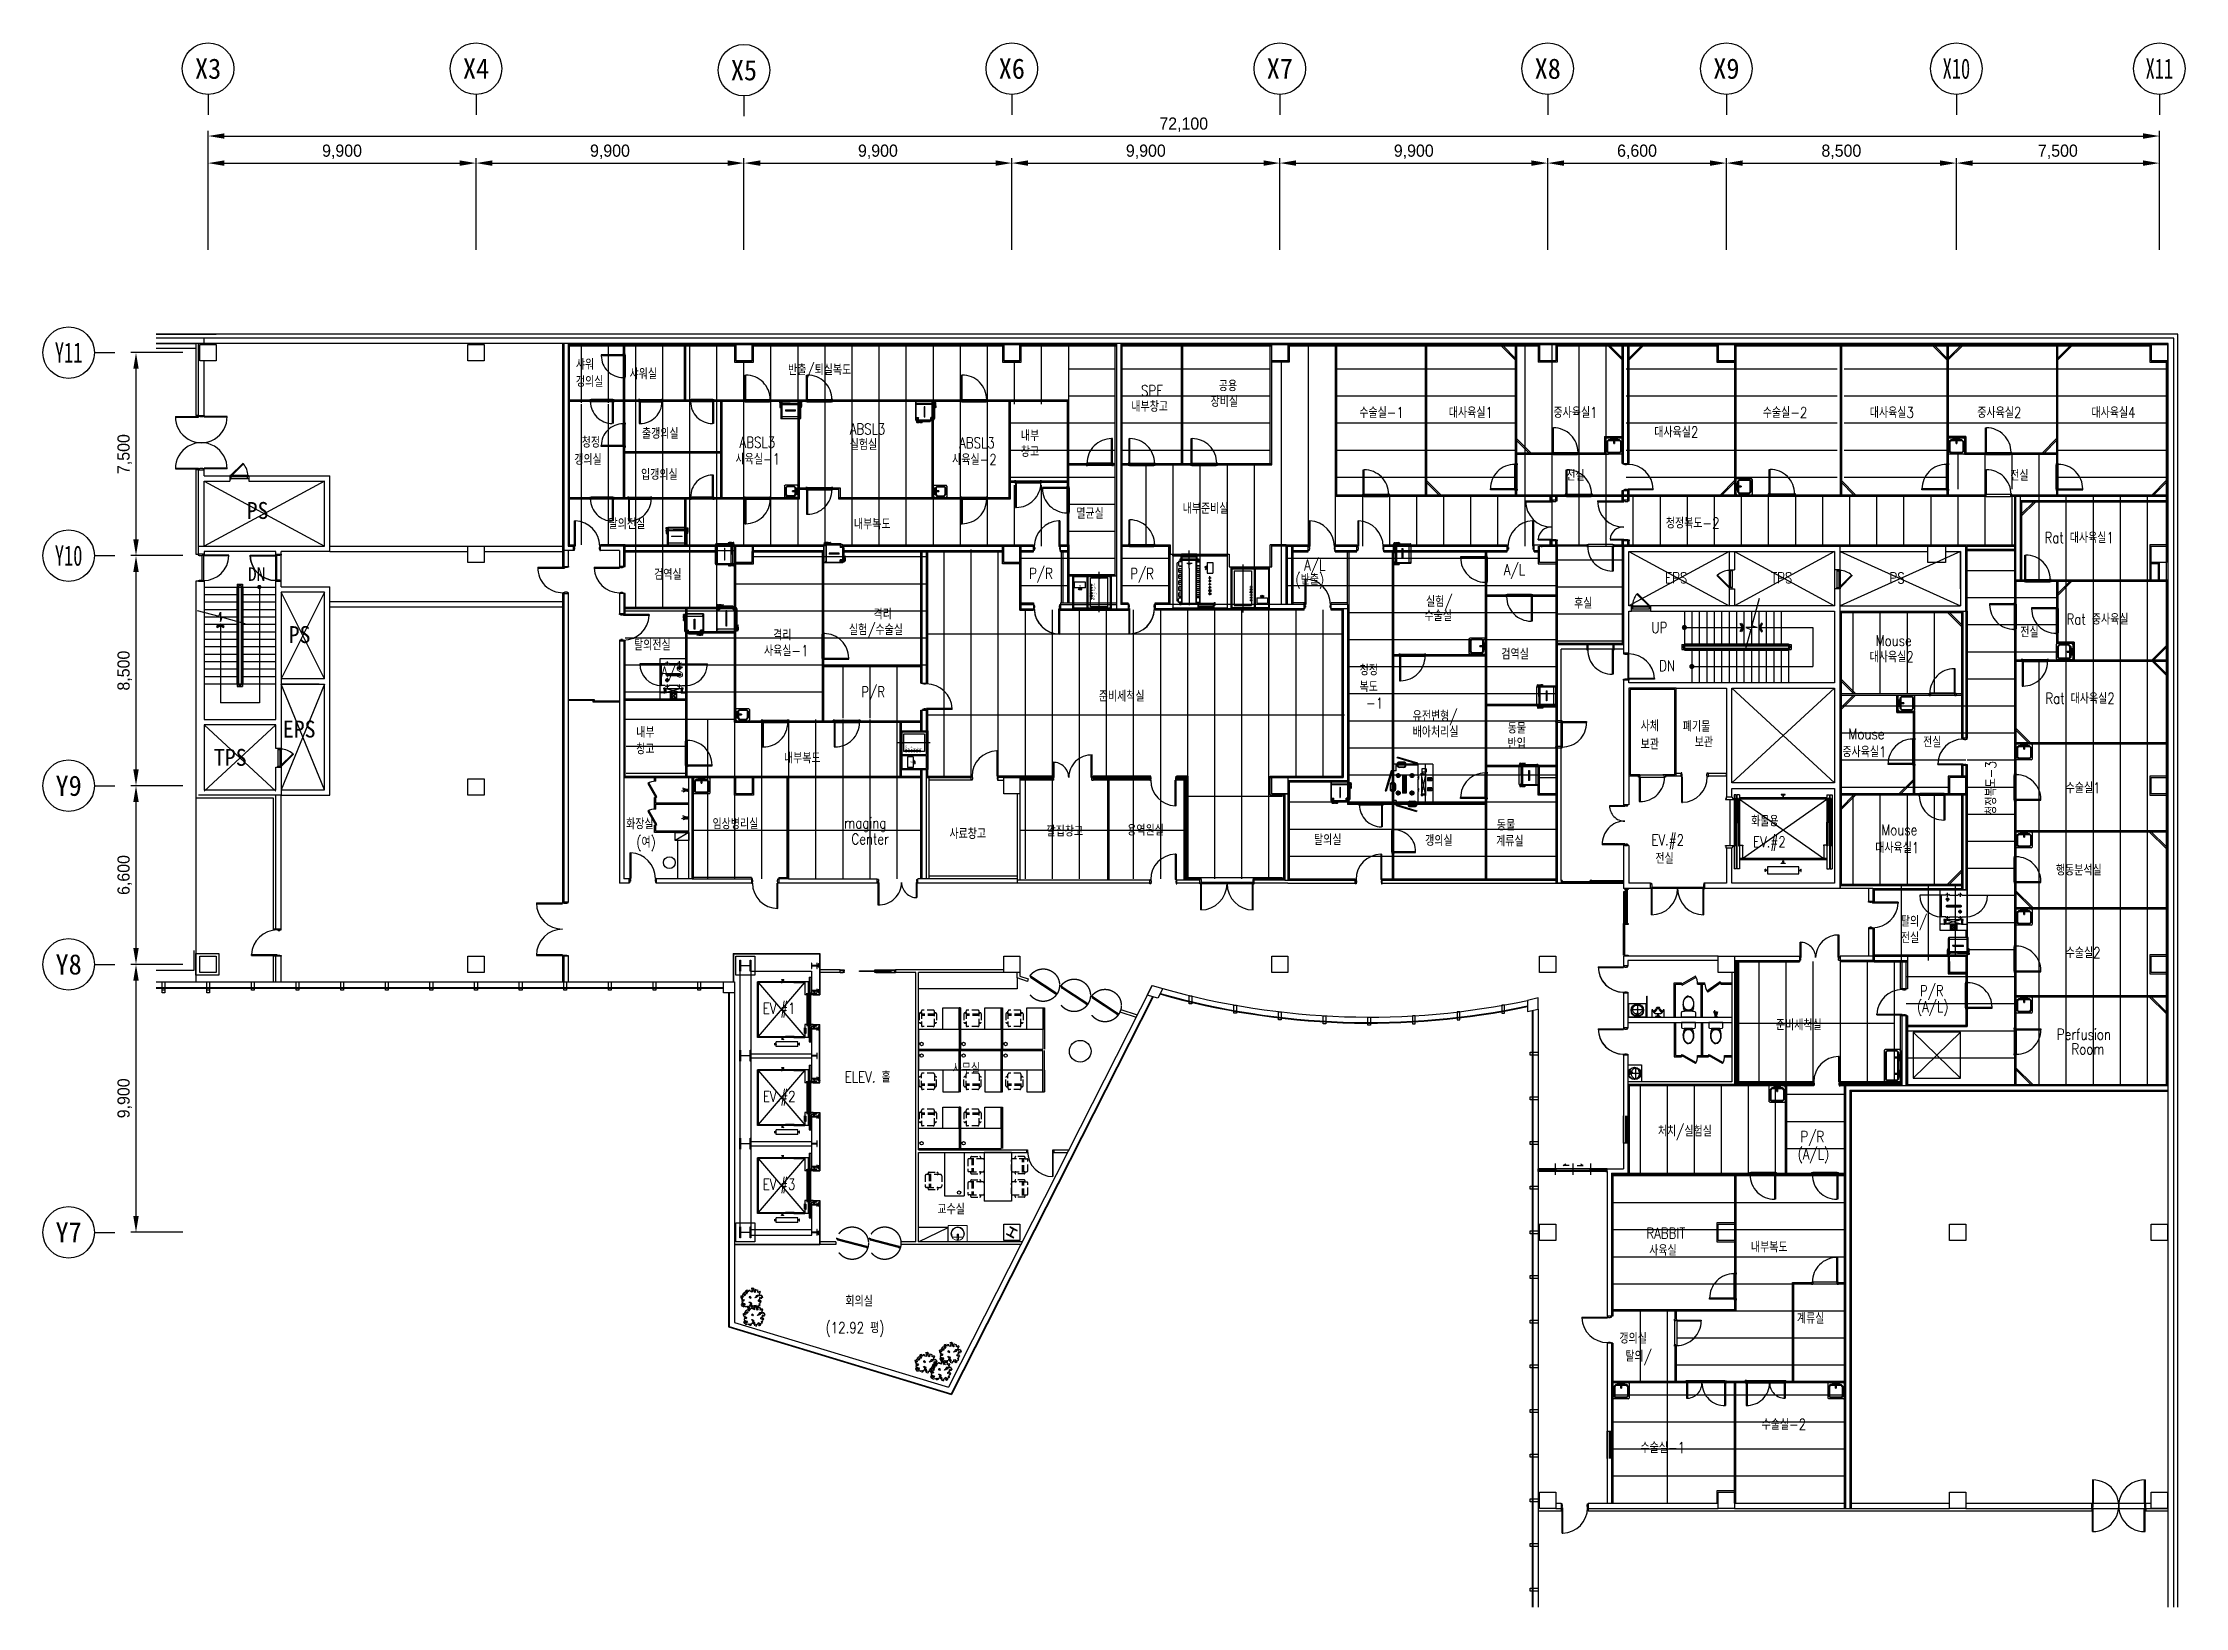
# Model space of a CAD drawing. Header units: millimetres. Extents: x 605428 to 684586, y -474155 to -416366.
import ezdxf
from ezdxf.enums import TextEntityAlignment as Align

# ---------------------------------------------------------------- set-up
doc = ezdxf.new("R2010")
doc.units = ezdxf.units.MM
doc.header["$LTSCALE"] = 500
doc.header["$PDMODE"] = 2
for name, pattern in [('CEN', [62, 60, -1, 0, -1]), ('DASHED4', [4.5, 3, -1.5]), ('DIVIDEX2', [63.5, 25.4, -12.7, 0, -12.7, 0, -12.7]), ('HID', [2.2, 1.5, -0.7]), ('HIDDEN', [9.525, 6.35, -3.175])]:
    doc.linetypes.add(name, pattern=pattern)
doc.layers.get('Defpoints').update_dxf_attribs({"color": 8})
for name, color, linetype in [('A-DOR', 4, 'Continuous'), ('A-ELE-8', 8, 'Continuous'), ('A-ELEV-FIXT', 5, 'Continuous'), ('A-FUR-EXC', 251, 'HID'), ('A-GRID-DIMS', 14, 'Continuous'), ('A-WIN-GLASS', 4, 'Continuous'), ('ANC', 7, 'Continuous'), ('anchor', 7, 'Continuous'), ('ARCH', 9, 'Continuous'), ('arch-col', 9, 'Continuous'), ('BRA', 3, 'Continuous'), ('CEN', 1, 'CEN'), ('DIM', 7, 'Continuous'), ('DOR', 4, 'Continuous'), ('frame-2', 3, 'Continuous'), ('LAYER3', 4, 'Continuous'), ('LAYOUT 변경(방화벽체추가)', 6, 'Continuous'), ('ROD', 190, 'Continuous'), ('TXT', 7, 'Continuous'), ('냉장판넬(100T)', 34, 'Continuous'), ('동물실', 9, 'Continuous'), ('방화석고', 9, 'Continuous'), ('조적', 8, 'Continuous'), ('천정', 5, 'Continuous'), ('크린판넬', 4, 'Continuous'), ('해치', 9, 'Continuous')]:
    doc.layers.add(name, color=color, linetype=linetype)
doc.layers.add('A-FURN', color=251, linetype='Continuous', lineweight=9)
doc.styles.add('GHD', font='simple.shx', dxfattribs={"bigfont": 'whgtxt.shx'})
doc.styles.add('TSTYLE4', font='txt', dxfattribs={"width": 0.95, "height": 70})
doc.styles.add('TSTYLE5', font='txt', dxfattribs={"width": 0.95, "height": 80})
doc.styles.add('TSTYLE7', font='txt', dxfattribs={"height": 70})
doc.styles.add('돋움', font='')
doc.styles.add('울릉도l', font='')
doc.styles.get('돋움').set_extended_font_data('DotumChe')
doc.styles.get('울릉도l').set_extended_font_data('Dotum')
doc.dimstyles.new('HS-300', dxfattribs={"dimscale": 150, "dimtxt": 3, "dimasz": 4, "dimexe": 1.25, "dimexo": 2, "dimgap": 1, "dimtad": 1, "dimtoh": 1, "dimdec": 0, "dimlunit": 6, "dimtxsty": '울릉도l', "dimcen": 2.5, "dimclrd": 15, "dimclre": 15, "dimadec": 0, "dimazin": 0, "dimtfac": 1, "dimtdec": 0, "dimtmove": 0, "dimatfit": 3, "dimfxl": 0, "dimarcsym": 0})

msp = doc.modelspace()

# ---------------------------------------------------------------- texts
at = {"layer": 'ARCH', "color": 9, "style": '돋움'}
for s, p in [('PS', (612956.5, -433953.8)), ('PS', (612956.5, -433953.8)), ('PS', (614510.7, -438537.9)), ('EPS', (614293.5, -442029.4)), ('EPS', (614293.5, -442029.4)), ('TPS', (611747.6, -443074.3)), ('TPS', (611747.6, -443074.3))]:
    msp.add_text(s, height=625, dxfattribs=at).set_placement(p)
msp.add_text('DN', height=500, dxfattribs=at).set_placement((613328.5, -436242), align=Align.CENTER)
msp.add_text('DN', height=500, dxfattribs=at).set_placement((613328.5, -436242), align=Align.CENTER)
at = {"layer": 'TXT', "color": 9, "style": 'GHD', "width": 0.8}
for s, p in [('샤워', (625121.5, -428440.8)), ('반출/퇴실복도', (632964.4, -428642.7)), ('갱의실', (625121.5, -429077.6)), ('샤워실', (627108, -428791.7, -2807)), ('SPF', (646006.1, -429417.4)), ('공용', (648876.8, -429235.6)), ('내부창고', (645648.4, -429997.4)), ('장비실', (648576.8, -429815.6)), ('수술실-1', (654072.3, -430221.1)), ('대사육실1', (657379.6, -430221.1)), ('중사육실1', (661247.2, -430221.1)), ('수술실-2', (668977.1, -430221.1)), ('대사육실3', (672933.5, -430221.1)), ('중사육실2', (676906.7, -430221.1)), ('대사육실4', (681125, -430221.1)), ('출갱의실', (627564.8, -430993, -2807)), ('ABSL3', (635240.7, -430830.9)), ('대사육실2', (664970, -430944.6)), ('청정', (625339.8, -431320.5)), ('ABSL3', (631171.1, -431325)), ('실험실', (635240.7, -431404.6)), ('ABSL3', (639284.6, -431342.9)), ('창고', (641565.1, -431664.7)), ('내부', (641565.1, -431074.2)), ('갱의실', (625063.9, -431957.3)), ('입갱의실', (627530.3, -432512.2)), ('사육실-1', (631021.4, -431938.6)), ('사육실-2', (639025.6, -431956.5)), ('전실', (661718.5, -432543.2)), ('전실', (678123.5, -432543.2)), ('멸균실', (643613.1, -433944.9)), ('내부준비실', (647543.3, -433765.1)), ('탈의전실', (626330.8, -434332.3, -2807)), ('내부복도', (635395.9, -434341.1)), ('청정복도-2', (665396.8, -434304.8)), ('Rat 대사육실1', (679390.8, -434844.8)), ('검역실', (628013.4, -436202.2)), ('P/R', (641868.6, -436167.3)), ('P/R', (645606.2, -436174)), ('(반출)', (651711, -436385.4)), ('A/L', (652036.2, -435854.3)), ('A/L', (659413.8, -436030.5)), ('실험/', (656535.5, -437198.5)), ('후실', (662005.4, -437265.5)), ('격리', (636122.2, -437668.4)), ('수술실', (656477.9, -437725.5)), ('Rat 중사육실', (680205.1, -437856.2)), ('탈의전실', (627270.8, -438809.1, -2807)), ('격리', (632413.1, -438439.9)), ('실험/수술실', (635213.3, -438241.9)), ('UP', (664863.7, -438170.6)), ('UP', (664863.7, -438170.6)), ('Mouse', (673153.4, -438646.5)), ('전실', (678495.9, -438331.6)), ('A/S', (628278.9, -439799.6)), ('사육실-1', (632073.3, -439020.1)), ('청정', (654081.5, -439732)), ('검역실', (659320.7, -439141.4)), ('DN', (665150.6, -439577.8)), ('DN', (665150.6, -439577.8)), ('대사육실2', (672927.7, -439246.7)), ('P/R', (635670, -440543.7)), ('복도', (654081.5, -440350.2)), ('준비세척실', (644443.6, -440701.3)), ('-1', (654323, -440961)), ('Rat 대사육실2', (679420.8, -440782)), ('내부', (627352.5, -442033.9)), ('유전변형/', (656043, -441433.2)), ('배아처리실', (656043, -442019.2)), ('동물', (659555.1, -441880.8)), ('사체', (664466.1, -441797.7)), ('폐기물', (666025, -441816.2)), ('Mouse', (672146.6, -442092.8)), ('창고', (627352.5, -442649.2)), ('반입', (659548.4, -442446.4)), ('보관', (664466.1, -442472.8)), ('보관', (666463.8, -442393.8)), ('중사육실1', (671920.9, -442755.5)), ('전실', (674901.9, -442391.7)), ('내부복도', (632810.9, -442983)), ('수술실1', (680170.8, -444087.1)), ('화장실', (626977.9, -445417.5)), ('(여)', (627355.5, -446093.7)), ('임상병리실', (630171.7, -445417.5)), ('Imaging ', (634926.6, -445384.3)), ('Center', (635304.1, -445974.8)), ('사료창고', (638924.5, -445778.8)), ('깔집창고', (642512.3, -445686.7)), ('용역원실', (645494.7, -445650.6)), ('탈의실', (652396, -446000.8)), ('갱의실', (656502.8, -446033.4)), ('계류실', (659125.6, -446052.5)), ('동물', (659153.1, -445460.4)), ('EV.#2', (664862.4, -446016.4)), ('화물용', (668547.2, -445311.4)), ('화물용', (668547.2, -445311.4)), ('EV.#2', (668618.5, -446079.9)), ('EV.#2', (668618.5, -446079.9)), ('Mouse', (673359, -445636.8)), ('전실', (665010.1, -446689.5)), ('대사육실1', (673133.3, -446299.5)), ('행동분석실', (679810.8, -447125.8)), ('탈의/', (674080.4, -449015.7)), ('전실', (674080.4, -449622.1)), ('수술실2', (680170.8, -450179.4)), ('P/R', (674784.8, -451584.4)), ('(A/L)', (674675.9, -452174.2)), ('준비세척실', (669462.9, -452842.2)), ('Perfusion', (679842, -453192.8)), ('Room', (680383.5, -453734.1)), ('ELEV. 홀', (635057.3, -454770.8)), ('ELEV. 홀', (635057.3, -454770.8)), ('사무실', (639043.3, -454456.5)), ('처치/실험실', (665103.3, -456764.7)), ('P/R', (670373, -456974.7)), ('(A/L)', (670269.3, -457617.4)), ('교수실', (638480.9, -459649.8)), ('RABBIT', (664678, -460541.3)), ('내부복도', (668540.1, -461049.3)), ('사육실', (664782.3, -461169.7)), ('회의실', (635080.6, -463042.3)), ('(12.92 평)', (634348.6, -464031.2)), ('계류실', (670240.1, -463684.3)), ('갱의실', (663679.5, -464420.1)), ('탈의/', (663898.8, -465082.8)), ('수술실-2', (668934.8, -467602.9)), ('수술실-1', (664460.5, -468461))]:
    msp.add_text(s, height=400, dxfattribs=at).set_placement(p)
for s, p in [('EPS', (665782.5, -436127.9)), ('EPS', (665782.5, -436127.9)), ('TPS', (669682.5, -436127.9)), ('TPS', (669682.5, -436127.9)), ('PS', (673942.8, -436133.4)), ('PS', (673942.8, -436133.4)), ('EV.#1', (632632.5, -452033.5)), ('EV.#2', (632636.8, -455288.5)), ('EV.#3', (632632.5, -458533.5))]:
    msp.add_text(s, height=400, dxfattribs=at).set_placement(p, align=Align.MIDDLE_CENTER)
msp.add_text('청정복도-3', height=400, rotation=90, dxfattribs=at).set_placement((677607.8, -444886.2))
at = {"layer": '동물실', "color": 9, "width": 0.95}
for s, height, rotation, style, p in [('A', 80, 180, 'TSTYLE5', (643778.9, -436388.2)), ('D', 70, 179.999969, 'TSTYLE4', (644284.8, -436549.3)), ('B', 70, 179.999969, 'TSTYLE4', (644287.2, -436878)), ('C', 70, 179.999969, 'TSTYLE4', (644288.4, -436778.2)), ('F', 70, 180, 'TSTYLE4', (644288.1, -436333.2)), ('CS', 70, 179.999969, 'TSTYLE4', (644360.5, -436674.3)), ('CS', 70, 269.999969, 'TSTYLE4', (637293.1, -442325.7)), ('F', 70, 270, 'TSTYLE4', (637379.7, -442401.3)), ('D', 70, 269.999969, 'TSTYLE4', (637595.9, -442404.5)), ('C', 70, 269.999969, 'TSTYLE4', (637724.8, -442401)), ('B', 70, 269.999969, 'TSTYLE4', (637824.5, -442402.2)), ('A', 80, 270, 'TSTYLE5', (637476.5, -442908.9))]:
    msp.add_text(s, height=height, rotation=rotation, dxfattribs=dict(at, style=style)).set_placement(p)
at = {"layer": '동물실', "color": 9, "style": 'TSTYLE7'}
for rotation, p in [(0.000015, (644288.1, -436511.3)), (90.000015, (637557.9, -442401.3))]:
    msp.add_text('E', height=70, rotation=rotation, dxfattribs=at).set_placement(p)

# ---------------------------------------------------------------- blocks, each defined once
blk = doc.blocks.new('주열마킹$0$')
blk.add_line((0, 5), (0, 0))
blk.add_circle((0, 11.35), 6.35)
at = {"color": 3, "style": '돋움'}
blk.add_attdef('NO', text='', height=5, dxfattribs=at).set_placement((0, 11.35), align=Align.MIDDLE_CENTER)
blk = doc.blocks.new('*D14')
at = {"layer": 'Defpoints', "color": 0}
for p in [(608870, -450408), (610901, -450408), (610901, -460308)]:
    blk.add_point(p, dxfattribs=at)
at = {"layer": 'DIM', "color": 1, "lineweight": -2}
for p, q in [((610601, -450408), (608683, -450408)), ((608870, -459708), (608870, -451008)), ((610601, -460308), (608683, -460308))]:
    blk.add_line(p, q, dxfattribs=at)
at = {"layer": 'DIM', "color": 1}
for points in [[(608770, -451008), (608970, -451008), (608870, -450408)], [(608770, -459708), (608970, -459708), (608870, -460308)]]:
    blk.add_solid(points, dxfattribs=at)
at = {"layer": 'DIM', "color": 0, "insert": (608451, -455358), "char_height": 450, "attachment_point": 5, "rotation": 90, "style": '울릉도l'}
blk.add_mtext('9,900', dxfattribs=at)
blk = doc.blocks.new('*D15')
at = {"layer": 'Defpoints', "color": 0}
for p in [(608870, -443808), (610901, -443808), (610901, -450408)]:
    blk.add_point(p, dxfattribs=at)
at = {"layer": 'DIM', "color": 1, "lineweight": -2}
for p, q in [((610601, -443808), (608683, -443808)), ((608870, -449808), (608870, -444408)), ((610601, -450408), (608683, -450408))]:
    blk.add_line(p, q, dxfattribs=at)
at = {"layer": 'DIM', "color": 1}
for points in [[(608770, -444408), (608970, -444408), (608870, -443808)], [(608770, -449808), (608970, -449808), (608870, -450408)]]:
    blk.add_solid(points, dxfattribs=at)
at = {"layer": 'DIM', "color": 0, "insert": (608451, -447108), "char_height": 450, "attachment_point": 5, "rotation": 90, "style": '울릉도l'}
blk.add_mtext('6,600', dxfattribs=at)
blk = doc.blocks.new('*D16')
at = {"layer": 'Defpoints', "color": 0}
for p in [(608870, -435308), (610901, -435308), (610901, -443808)]:
    blk.add_point(p, dxfattribs=at)
at = {"layer": 'DIM', "color": 1, "lineweight": -2}
for p, q in [((610601, -435308), (608683, -435308)), ((608870, -443208), (608870, -435908)), ((610601, -443808), (608683, -443808))]:
    blk.add_line(p, q, dxfattribs=at)
at = {"layer": 'DIM', "color": 1}
for points in [[(608770, -435908), (608970, -435908), (608870, -435308)], [(608770, -443208), (608970, -443208), (608870, -443808)]]:
    blk.add_solid(points, dxfattribs=at)
at = {"layer": 'DIM', "color": 0, "insert": (608451, -439558), "char_height": 450, "attachment_point": 5, "rotation": 90, "style": '울릉도l'}
blk.add_mtext('8,500', dxfattribs=at)
blk = doc.blocks.new('*D17')
at = {"layer": 'Defpoints', "color": 0}
for p in [(608870, -427808), (610901, -427808), (610901, -435308)]:
    blk.add_point(p, dxfattribs=at)
at = {"layer": 'DIM', "color": 1, "lineweight": -2}
for p, q in [((610601, -427808), (608683, -427808)), ((608870, -434708), (608870, -428408)), ((610601, -435308), (608683, -435308))]:
    blk.add_line(p, q, dxfattribs=at)
at = {"layer": 'DIM', "color": 1}
for points in [[(608770, -428408), (608970, -428408), (608870, -427808)], [(608770, -434708), (608970, -434708), (608870, -435308)]]:
    blk.add_solid(points, dxfattribs=at)
at = {"layer": 'DIM', "color": 0, "insert": (608451, -431558), "char_height": 450, "attachment_point": 5, "rotation": 90, "style": '울릉도l'}
blk.add_mtext('7,500', dxfattribs=at)
blk = doc.blocks.new('*U4')
blk.add_line((0, 5), (0, 0))
blk.add_circle((0, 11.35), 6.35)
at = {"color": 3, "style": '돋움'}
blk.add_attdef('NO', text='', height=5, dxfattribs=at).set_placement((0, 11.35), align=Align.MIDDLE_CENTER)
blk = doc.blocks.new('*D5')
at = {"layer": 'Defpoints', "color": 0}
for p in [(621433, -420808), (611533, -424308), (621433, -424308)]:
    blk.add_point(p, dxfattribs=at)
at = {"layer": 'DIM', "color": 1, "lineweight": -2}
for p, q in [((611533, -424008), (611533, -420621)), ((612133, -420808), (620833, -420808)), ((621433, -424008), (621433, -420621))]:
    blk.add_line(p, q, dxfattribs=at)
at = {"layer": 'DIM', "color": 1}
for points in [[(612133, -420708), (612133, -420908), (611533, -420808)], [(620833, -420708), (620833, -420908), (621433, -420808)]]:
    blk.add_solid(points, dxfattribs=at)
at = {"layer": 'DIM', "color": 0, "insert": (616483, -420390), "char_height": 450, "attachment_point": 5, "style": '울릉도l'}
blk.add_mtext('9,900', dxfattribs=at)
blk = doc.blocks.new('*D6')
at = {"layer": 'Defpoints', "color": 0}
for p in [(631333, -420808), (621433, -424308), (631333, -424308)]:
    blk.add_point(p, dxfattribs=at)
at = {"layer": 'DIM', "color": 1, "lineweight": -2}
for p, q in [((621433, -424008), (621433, -420621)), ((622033, -420808), (630733, -420808)), ((631333, -424008), (631333, -420621))]:
    blk.add_line(p, q, dxfattribs=at)
at = {"layer": 'DIM', "color": 1}
for points in [[(622033, -420708), (622033, -420908), (621433, -420808)], [(630733, -420708), (630733, -420908), (631333, -420808)]]:
    blk.add_solid(points, dxfattribs=at)
at = {"layer": 'DIM', "color": 0, "insert": (626383, -420390), "char_height": 450, "attachment_point": 5, "style": '울릉도l'}
blk.add_mtext('9,900', dxfattribs=at)
blk = doc.blocks.new('*D7')
at = {"layer": 'Defpoints', "color": 0}
for p in [(641233, -420808), (631333, -424308), (641233, -424308)]:
    blk.add_point(p, dxfattribs=at)
at = {"layer": 'DIM', "color": 1, "lineweight": -2}
for p, q in [((631333, -424008), (631333, -420621)), ((631933, -420808), (640633, -420808)), ((641233, -424008), (641233, -420621))]:
    blk.add_line(p, q, dxfattribs=at)
at = {"layer": 'DIM', "color": 1}
for points in [[(631933, -420708), (631933, -420908), (631333, -420808)], [(640633, -420708), (640633, -420908), (641233, -420808)]]:
    blk.add_solid(points, dxfattribs=at)
at = {"layer": 'DIM', "color": 0, "insert": (636283, -420390), "char_height": 450, "attachment_point": 5, "style": '울릉도l'}
blk.add_mtext('9,900', dxfattribs=at)
blk = doc.blocks.new('*D8')
at = {"layer": 'Defpoints', "color": 0}
for p in [(651133, -420808), (641233, -424308), (651133, -424308)]:
    blk.add_point(p, dxfattribs=at)
at = {"layer": 'DIM', "color": 1, "lineweight": -2}
for p, q in [((641233, -424008), (641233, -420621)), ((641833, -420808), (650533, -420808)), ((651133, -424008), (651133, -420621))]:
    blk.add_line(p, q, dxfattribs=at)
at = {"layer": 'DIM', "color": 1}
for points in [[(641833, -420708), (641833, -420908), (641233, -420808)], [(650533, -420708), (650533, -420908), (651133, -420808)]]:
    blk.add_solid(points, dxfattribs=at)
at = {"layer": 'DIM', "color": 0, "insert": (646183, -420390), "char_height": 450, "attachment_point": 5, "style": '울릉도l'}
blk.add_mtext('9,900', dxfattribs=at)
blk = doc.blocks.new('*D9')
at = {"layer": 'Defpoints', "color": 0}
for p in [(661033, -420808), (651133, -424308), (661033, -424308)]:
    blk.add_point(p, dxfattribs=at)
at = {"layer": 'DIM', "color": 1, "lineweight": -2}
for p, q in [((651133, -424008), (651133, -420621)), ((651733, -420808), (660433, -420808)), ((661033, -424008), (661033, -420621))]:
    blk.add_line(p, q, dxfattribs=at)
at = {"layer": 'DIM', "color": 1}
for points in [[(651733, -420708), (651733, -420908), (651133, -420808)], [(660433, -420708), (660433, -420908), (661033, -420808)]]:
    blk.add_solid(points, dxfattribs=at)
at = {"layer": 'DIM', "color": 0, "insert": (656083, -420390), "char_height": 450, "attachment_point": 5, "style": '울릉도l'}
blk.add_mtext('9,900', dxfattribs=at)
blk = doc.blocks.new('*D10')
at = {"layer": 'Defpoints', "color": 0}
for p in [(667633, -420808), (661033, -424308), (667633, -424308)]:
    blk.add_point(p, dxfattribs=at)
at = {"layer": 'DIM', "color": 1, "lineweight": -2}
for p, q in [((661033, -424008), (661033, -420621)), ((661633, -420808), (667033, -420808)), ((667633, -424008), (667633, -420621))]:
    blk.add_line(p, q, dxfattribs=at)
at = {"layer": 'DIM', "color": 1}
for points in [[(661633, -420708), (661633, -420908), (661033, -420808)], [(667033, -420708), (667033, -420908), (667633, -420808)]]:
    blk.add_solid(points, dxfattribs=at)
at = {"layer": 'DIM', "color": 0, "insert": (664333, -420390), "char_height": 450, "attachment_point": 5, "style": '울릉도l'}
blk.add_mtext('6,600', dxfattribs=at)
blk = doc.blocks.new('*D11')
at = {"layer": 'Defpoints', "color": 0}
for p in [(676133, -420808), (667633, -424308), (676133, -424308)]:
    blk.add_point(p, dxfattribs=at)
at = {"layer": 'DIM', "color": 1, "lineweight": -2}
for p, q in [((667633, -424008), (667633, -420621)), ((668233, -420808), (675533, -420808)), ((676133, -424008), (676133, -420621))]:
    blk.add_line(p, q, dxfattribs=at)
at = {"layer": 'DIM', "color": 1}
for points in [[(668233, -420708), (668233, -420908), (667633, -420808)], [(675533, -420708), (675533, -420908), (676133, -420808)]]:
    blk.add_solid(points, dxfattribs=at)
at = {"layer": 'DIM', "color": 0, "insert": (671883, -420390), "char_height": 450, "attachment_point": 5, "style": '울릉도l'}
blk.add_mtext('8,500', dxfattribs=at)
blk = doc.blocks.new('*D12')
at = {"layer": 'Defpoints', "color": 0}
for p in [(683633, -420808), (676133, -424308), (683633, -424308)]:
    blk.add_point(p, dxfattribs=at)
at = {"layer": 'DIM', "color": 1, "lineweight": -2}
for p, q in [((676133, -424008), (676133, -420621)), ((676733, -420808), (683033, -420808)), ((683633, -424008), (683633, -420621))]:
    blk.add_line(p, q, dxfattribs=at)
at = {"layer": 'DIM', "color": 1}
for points in [[(676733, -420708), (676733, -420908), (676133, -420808)], [(683033, -420708), (683033, -420908), (683633, -420808)]]:
    blk.add_solid(points, dxfattribs=at)
at = {"layer": 'DIM', "color": 0, "insert": (679883, -420390), "char_height": 450, "attachment_point": 5, "style": '울릉도l'}
blk.add_mtext('7,500', dxfattribs=at)
blk = doc.blocks.new('*D13')
at = {"layer": 'Defpoints', "color": 0}
for p in [(683633, -419808), (611533, -424008), (683633, -424308)]:
    blk.add_point(p, dxfattribs=at)
at = {"layer": 'DIM', "color": 1, "lineweight": -2}
for p, q in [((611533, -423708), (611533, -419621)), ((612133, -419808), (683033, -419808)), ((683633, -424008), (683633, -419621))]:
    blk.add_line(p, q, dxfattribs=at)
at = {"layer": 'DIM', "color": 1}
for points in [[(612133, -419708), (612133, -419908), (611533, -419808)], [(683033, -419708), (683033, -419908), (683633, -419808)]]:
    blk.add_solid(points, dxfattribs=at)
at = {"layer": 'DIM', "color": 0, "insert": (647583, -419390), "char_height": 450, "attachment_point": 5, "style": '울릉도l'}
blk.add_mtext('72,100', dxfattribs=at)
blk = doc.blocks.new('MULLION_100X300')
blk.add_lwpolyline([(0, -50), (0, 50), (300, 50), (300, -50)], close=True)
blk = doc.blocks.new('dor-1000x200conc')
at = {"layer": 'A-DOR'}
for p, q in [((30, 1140), (30, 200)), ((60, 1140), (30, 1140)), ((60, 1140), (60, 200)), ((30, 200), (60, 200))]:
    blk.add_line(p, q, dxfattribs=at)
for points in [[(0, 200), (0, 0), (30, 0), (30, 45), (45, 45), (45, 155), (30, 155), (30, 200)], [(1000, 200), (1000, 0), (970, 0), (970, 45), (955, 45), (955, 155), (970, 155), (970, 200)]]:
    blk.add_lwpolyline(points, close=True, dxfattribs=at)
blk.add_arc((30, 200), 940, 0, 88.17288, dxfattribs=at)
at = {"layer": 'DOR', "color": 9}
for points in [[(30, 200), (970, 200)], [(955, 155), (45, 155)]]:
    blk.add_lwpolyline(points, dxfattribs=at)
blk = doc.blocks.new('SINK')
at = {"layer": '동물실'}
for p, q in [((0, 262), (25, 300)), ((0, 262), (0, -262)), ((13, 89), (14, 96)), ((14, 96), (13, 89)), ((13, 89), (14, 96)), ((14, 96), (13, 89)), ((14, 82), (13, 89)), ((13, 89), (14, 82)), ((14, 82), (13, 89)), ((13, 89), (14, 82)), ((25, 13), (13, 25)), ((13, 25), (13, -25)), ((76, 25), (13, 25)), ((25, 13), (13, 25)), ((14, 96), (16, 102)), ((16, 102), (14, 96)), ((14, 96), (16, 102)), ((16, 102), (14, 96)), ((16, 76), (14, 82)), ((14, 82), (16, 76)), ((16, 76), (14, 82)), ((14, 82), (16, 76)), ((16, 102), (20, 107)), ((20, 107), (16, 102)), ((16, 102), (20, 107)), ((20, 107), (16, 102)), ((20, 71), (16, 76)), ((16, 76), (20, 71)), ((20, 71), (16, 76)), ((16, 76), (20, 71)), ((20, 107), (25, 111)), ((25, 111), (20, 107)), ((20, 107), (25, 111)), ((25, 111), (20, 107)), ((25, 67), (20, 71)), ((20, 71), (25, 67)), ((25, 67), (20, 71)), ((20, 71), (25, 67)), ((25, 300), (575, 300)), ((25, 111), (32, 114)), ((32, 114), (25, 111)), ((25, 111), (32, 114)), ((32, 114), (25, 111)), ((32, 64), (25, 67)), ((25, 67), (32, 64)), ((32, 64), (25, 67)), ((25, 67), (32, 64)), ((25, 13), (25, -13)), ((89, 13), (25, 13)), ((25, 13), (25, -13)), ((25, 13), (64, 13)), ((89, 13), (25, 13)), ((32, 114), (38, 115)), ((38, 115), (32, 114)), ((32, 114), (38, 115)), ((38, 115), (32, 114)), ((38, 64), (32, 64)), ((32, 64), (38, 64)), ((38, 64), (32, 64)), ((32, 64), (38, 64)), ((38, 115), (45, 114)), ((45, 114), (38, 115)), ((38, 115), (45, 114)), ((45, 114), (38, 115)), ((38, 64), (45, 64)), ((45, 64), (38, 64)), ((38, 64), (45, 64)), ((45, 64), (38, 64)), ((45, 114), (51, 111)), ((51, 111), (45, 114)), ((45, 114), (51, 111)), ((51, 111), (45, 114)), ((51, 67), (45, 64)), ((45, 64), (51, 67)), ((51, 67), (45, 64)), ((45, 64), (51, 67)), ((51, 111), (56, 107)), ((56, 107), (51, 111)), ((51, 111), (56, 107)), ((56, 107), (51, 111)), ((56, 71), (51, 67)), ((51, 67), (56, 71)), ((56, 71), (51, 67)), ((51, 67), (56, 71)), ((56, 107), (60, 102)), ((60, 102), (56, 107)), ((56, 107), (60, 102)), ((60, 102), (56, 107)), ((60, 76), (56, 71)), ((56, 71), (60, 76)), ((60, 76), (56, 71)), ((56, 71), (60, 76)), ((60, 102), (63, 96)), ((63, 96), (60, 102)), ((60, 102), (63, 96)), ((63, 96), (60, 102)), ((63, 82), (60, 76)), ((60, 76), (63, 82)), ((63, 82), (60, 76)), ((60, 76), (63, 82)), ((63, 96), (64, 89)), ((64, 89), (63, 96)), ((63, 96), (64, 89)), ((64, 89), (63, 96)), ((64, 89), (63, 82)), ((63, 82), (64, 89)), ((64, 89), (63, 82)), ((63, 82), (64, 89)), ((76, 25), (64, 13)), ((64, 13), (76, 25)), ((64, 13), (64, -13)), ((102, 13), (64, 13)), ((64, 13), (64, -13)), ((102, 13), (64, 13)), ((76, 198), (140, 262)), ((140, 262), (76, 198)), ((76, -198), (76, 198)), ((102, 198), (76, 198)), ((76, 198), (76, -198)), ((102, 198), (76, 198)), ((76, -25), (76, 25)), ((89, 13), (204, 13)), ((89, -13), (89, 13)), ((89, -13), (89, 13)), ((89, 13), (102, 13)), ((102, 13), (89, 13)), ((89, 13), (204, 13)), ((140, 236), (102, 198)), ((102, 198), (140, 236)), ((102, 198), (102, -198)), ((102, -198), (102, 198)), ((102, 13), (204, 13)), ((102, 13), (102, -13)), ((102, -13), (102, 13)), ((204, 13), (102, 13)), ((498, 262), (140, 262)), ((140, 262), (140, 236)), ((498, 262), (140, 262)), ((140, 236), (140, 262)), ((140, 236), (498, 236)), ((140, 236), (498, 236)), ((204, 13), (204, -13)), ((204, 13), (204, -13)), ((204, -13), (204, 13)), ((204, 13), (204, -13)), ((498, 262), (562, 198)), ((498, 236), (498, 262)), ((498, 262), (562, 198)), ((498, 236), (498, 262)), ((498, 236), (536, 198)), ((536, 198), (498, 236)), ((536, -198), (536, 198)), ((562, 198), (536, 198)), ((536, 198), (536, -198)), ((536, 198), (562, 198)), ((562, 198), (562, -198)), ((562, -198), (562, 198)), ((600, 262), (575, 300)), ((600, -262), (600, 262)), ((0, -262), (25, -300)), ((25, -13), (13, -25)), ((25, -13), (13, -25)), ((13, -25), (76, -25)), ((13, -89), (14, -82)), ((14, -82), (13, -89)), ((13, -89), (14, -82)), ((14, -82), (13, -89)), ((14, -96), (13, -89)), ((13, -89), (14, -96)), ((14, -96), (13, -89)), ((13, -89), (14, -96)), ((14, -82), (16, -76)), ((16, -76), (14, -82)), ((14, -82), (16, -76)), ((16, -76), (14, -82)), ((16, -102), (14, -96)), ((14, -96), (16, -102)), ((16, -102), (14, -96)), ((14, -96), (16, -102)), ((16, -76), (20, -71)), ((20, -71), (16, -76)), ((16, -76), (20, -71)), ((20, -71), (16, -76)), ((20, -107), (16, -102)), ((16, -102), (20, -107)), ((20, -107), (16, -102)), ((16, -102), (20, -107)), ((20, -71), (25, -67)), ((25, -67), (20, -71)), ((20, -71), (25, -67)), ((25, -67), (20, -71)), ((25, -111), (20, -107)), ((20, -107), (25, -111)), ((25, -111), (20, -107)), ((20, -107), (25, -111)), ((25, -13), (89, -13)), ((25, -13), (64, -13)), ((89, -13), (25, -13)), ((25, -67), (32, -64)), ((32, -64), (25, -67)), ((25, -67), (32, -64)), ((32, -64), (25, -67)), ((32, -114), (25, -111)), ((25, -111), (32, -114)), ((32, -114), (25, -111)), ((25, -111), (32, -114)), ((25, -300), (575, -300)), ((32, -64), (38, -64)), ((38, -64), (32, -64)), ((32, -64), (38, -64)), ((38, -64), (32, -64)), ((38, -115), (32, -114)), ((32, -114), (38, -115)), ((38, -115), (32, -114)), ((32, -114), (38, -115)), ((38, -64), (45, -64)), ((45, -64), (38, -64)), ((38, -64), (45, -64)), ((45, -64), (38, -64)), ((45, -114), (38, -115)), ((38, -115), (45, -114)), ((45, -114), (38, -115)), ((38, -115), (45, -114)), ((45, -64), (51, -67)), ((51, -67), (45, -64)), ((45, -64), (51, -67)), ((51, -67), (45, -64)), ((51, -111), (45, -114)), ((45, -114), (51, -111)), ((51, -111), (45, -114)), ((45, -114), (51, -111)), ((51, -67), (56, -71)), ((56, -71), (51, -67)), ((51, -67), (56, -71)), ((56, -71), (51, -67)), ((56, -107), (51, -111)), ((51, -111), (56, -107)), ((56, -107), (51, -111)), ((51, -111), (56, -107)), ((56, -71), (60, -76)), ((60, -76), (56, -71)), ((56, -71), (60, -76)), ((60, -76), (56, -71)), ((60, -102), (56, -107)), ((56, -107), (60, -102)), ((60, -102), (56, -107)), ((56, -107), (60, -102)), ((60, -76), (63, -82)), ((63, -82), (60, -76)), ((60, -76), (63, -82)), ((63, -82), (60, -76)), ((63, -96), (60, -102)), ((60, -102), (63, -96)), ((63, -96), (60, -102)), ((60, -102), (63, -96)), ((63, -82), (64, -89)), ((63, -82), (64, -89)), ((64, -89), (63, -82)), ((63, -82), (64, -89)), ((64, -89), (63, -96)), ((63, -96), (64, -89)), ((64, -89), (63, -96)), ((63, -96), (64, -89)), ((64, -13), (76, -25)), ((76, -25), (64, -13)), ((64, -13), (102, -13)), ((64, -13), (102, -13)), ((140, -262), (76, -198)), ((76, -198), (102, -198)), ((76, -198), (140, -262)), ((102, -198), (76, -198)), ((204, -13), (89, -13)), ((102, -13), (89, -13)), ((89, -13), (204, -13)), ((102, -13), (89, -13)), ((204, -13), (102, -13)), ((204, -13), (102, -13)), ((102, -198), (140, -236)), ((140, -236), (102, -198)), ((140, -236), (498, -236)), ((140, -262), (140, -236)), ((140, -236), (498, -236)), ((140, -262), (140, -236)), ((498, -262), (140, -262)), ((498, -262), (140, -262)), ((562, -198), (498, -262)), ((498, -236), (536, -198)), ((498, -262), (562, -198)), ((536, -198), (498, -236)), ((498, -236), (498, -262)), ((498, -236), (498, -262)), ((536, -198), (562, -198)), ((536, -198), (562, -198)), ((600, -262), (575, -300))]:
    blk.add_line(p, q, dxfattribs=at)
blk = doc.blocks.new('A$C0807416F')
at = {"layer": '크린판넬', "color": 9, "linetype": 'Continuous'}
for p, q in [((-24, 319), (1, 357)), ((-24, -55), (-24, 319)), ((-10, 228), (-11, 221)), ((-11, 221), (-10, 228)), ((-10, 228), (-11, 221)), ((-11, 221), (-10, 228)), ((-11, 221), (-10, 215)), ((-10, 215), (-11, 221)), ((-11, 221), (-10, 215)), ((-10, 215), (-11, 221)), ((1, 145), (-11, 158)), ((-11, 107), (-11, 158)), ((-11, 158), (52, 158)), ((1, 145), (-11, 158)), ((1, 120), (-11, 107)), ((1, 120), (-11, 107)), ((52, 107), (-11, 107)), ((-10, 50), (-11, 43)), ((-11, 43), (-10, 50)), ((-10, 50), (-11, 43)), ((-11, 43), (-10, 50)), ((-11, 43), (-10, 37)), ((-10, 37), (-11, 43)), ((-11, 43), (-10, 37)), ((-10, 37), (-11, 43)), ((-8, 234), (-10, 228)), ((-10, 228), (-8, 234)), ((-8, 234), (-10, 228)), ((-10, 228), (-8, 234)), ((-10, 215), (-8, 209)), ((-8, 209), (-10, 215)), ((-10, 215), (-8, 209)), ((-8, 209), (-10, 215)), ((-8, 56), (-10, 50)), ((-10, 50), (-8, 56)), ((-8, 56), (-10, 50)), ((-10, 50), (-8, 56)), ((-10, 37), (-8, 30)), ((-8, 30), (-10, 37)), ((-10, 37), (-8, 30)), ((-8, 30), (-10, 37)), ((-4, 239), (-8, 234)), ((-8, 234), (-4, 239)), ((-4, 239), (-8, 234)), ((-8, 234), (-4, 239)), ((-8, 209), (-4, 203)), ((-4, 203), (-8, 209)), ((-8, 209), (-4, 203)), ((-4, 203), (-8, 209)), ((-4, 61), (-8, 56)), ((-8, 56), (-4, 61)), ((-4, 61), (-8, 56)), ((-8, 56), (-4, 61)), ((-8, 30), (-4, 25)), ((-4, 25), (-8, 30)), ((-8, 30), (-4, 25)), ((-4, 25), (-8, 30)), ((1, 243), (-4, 239)), ((-4, 239), (1, 243)), ((1, 243), (-4, 239)), ((-4, 239), (1, 243)), ((-4, 203), (1, 199)), ((1, 199), (-4, 203)), ((-4, 203), (1, 199)), ((1, 199), (-4, 203)), ((1, 65), (-4, 61)), ((-4, 61), (1, 65)), ((1, 65), (-4, 61)), ((-4, 61), (1, 65)), ((-4, 25), (1, 21)), ((1, 21), (-4, 25)), ((-4, 25), (1, 21)), ((1, 21), (-4, 25)), ((1, 357), (450, 357)), ((7, 246), (1, 243)), ((1, 243), (7, 246)), ((7, 246), (1, 243)), ((1, 243), (7, 246)), ((1, 199), (7, 197)), ((7, 197), (1, 199)), ((1, 199), (7, 197)), ((7, 197), (1, 199)), ((1, 120), (1, 145)), ((1, 145), (65, 145)), ((1, 120), (1, 145)), ((1, 145), (40, 145)), ((65, 145), (1, 145)), ((65, 120), (1, 120)), ((1, 120), (40, 120)), ((65, 120), (1, 120)), ((7, 68), (1, 65)), ((1, 65), (7, 68)), ((7, 68), (1, 65)), ((1, 65), (7, 68)), ((1, 21), (7, 19)), ((7, 19), (1, 21)), ((1, 21), (7, 19)), ((7, 19), (1, 21)), ((14, 247), (7, 246)), ((7, 246), (14, 247)), ((14, 247), (7, 246)), ((7, 246), (14, 247)), ((7, 197), (14, 196)), ((14, 196), (7, 197)), ((7, 197), (14, 196)), ((14, 196), (7, 197)), ((14, 69), (7, 68)), ((7, 68), (14, 69)), ((14, 69), (7, 68)), ((7, 68), (14, 69)), ((7, 19), (14, 18)), ((14, 18), (7, 19)), ((7, 19), (14, 18)), ((14, 18), (7, 19)), ((21, 246), (14, 247)), ((14, 247), (21, 246)), ((21, 246), (14, 247)), ((14, 247), (21, 246)), ((14, 196), (21, 197)), ((21, 197), (14, 196)), ((14, 196), (21, 197)), ((21, 197), (14, 196)), ((14, 69), (21, 68)), ((21, 68), (14, 69)), ((14, 69), (21, 68)), ((21, 68), (14, 69)), ((14, 18), (21, 19)), ((21, 19), (14, 18)), ((14, 18), (21, 19)), ((21, 19), (14, 18)), ((27, 243), (21, 246)), ((21, 246), (27, 243)), ((27, 243), (21, 246)), ((21, 246), (27, 243)), ((21, 197), (27, 199)), ((27, 199), (21, 197)), ((21, 197), (27, 199)), ((27, 199), (21, 197)), ((27, 65), (21, 68)), ((21, 68), (27, 65)), ((27, 65), (21, 68)), ((21, 68), (27, 65)), ((21, 19), (27, 21)), ((27, 21), (21, 19)), ((21, 19), (27, 21)), ((27, 21), (21, 19)), ((32, 239), (27, 243)), ((27, 243), (32, 239)), ((32, 239), (27, 243)), ((27, 243), (32, 239)), ((27, 199), (32, 203)), ((32, 203), (27, 199)), ((27, 199), (32, 203)), ((32, 203), (27, 199)), ((32, 61), (27, 65)), ((27, 65), (32, 61)), ((32, 61), (27, 65)), ((27, 65), (32, 61)), ((27, 21), (32, 25)), ((32, 25), (27, 21)), ((27, 21), (32, 25)), ((32, 25), (27, 21)), ((36, 234), (32, 239)), ((32, 239), (36, 234)), ((36, 234), (32, 239)), ((32, 239), (36, 234)), ((32, 203), (36, 209)), ((36, 209), (32, 203)), ((32, 203), (36, 209)), ((36, 209), (32, 203)), ((36, 56), (32, 61)), ((32, 61), (36, 56)), ((36, 56), (32, 61)), ((32, 61), (36, 56)), ((32, 25), (36, 30)), ((36, 30), (32, 25)), ((32, 25), (36, 30)), ((36, 30), (32, 25)), ((39, 228), (36, 234)), ((36, 234), (39, 228)), ((39, 228), (36, 234)), ((36, 234), (39, 228)), ((36, 209), (39, 215)), ((39, 215), (36, 209)), ((36, 209), (39, 215)), ((39, 215), (36, 209)), ((39, 50), (36, 56)), ((36, 56), (39, 50)), ((39, 50), (36, 56)), ((36, 56), (39, 50)), ((36, 30), (39, 37)), ((39, 37), (36, 30)), ((36, 30), (39, 37)), ((39, 37), (36, 30)), ((40, 221), (39, 228)), ((39, 228), (40, 221)), ((40, 221), (39, 228)), ((39, 228), (40, 221)), ((39, 215), (40, 221)), ((39, 215), (40, 221)), ((40, 221), (39, 215)), ((39, 215), (40, 221)), ((40, 43), (39, 50)), ((39, 50), (40, 43)), ((40, 43), (39, 50)), ((39, 50), (40, 43)), ((39, 37), (40, 43)), ((40, 43), (39, 37)), ((39, 37), (40, 43)), ((40, 43), (39, 37)), ((40, 145), (52, 158)), ((52, 158), (40, 145)), ((40, 120), (40, 145)), ((40, 145), (78, 145)), ((40, 120), (40, 145)), ((40, 145), (78, 145)), ((52, 107), (40, 120)), ((40, 120), (52, 107)), ((78, 120), (40, 120)), ((78, 120), (40, 120)), ((116, 319), (52, 256)), ((52, 256), (116, 319)), ((52, 256), (52, 9)), ((52, 256), (78, 256)), ((52, 9), (52, 256)), ((78, 256), (52, 256)), ((52, 158), (52, 107)), ((52, 9), (116, -55)), ((78, 9), (52, 9)), ((116, -55), (52, 9)), ((78, 9), (52, 9)), ((180, 145), (65, 145)), ((65, 145), (65, 120)), ((65, 145), (65, 120)), ((78, 145), (65, 145)), ((65, 145), (180, 145)), ((78, 145), (65, 145)), ((65, 120), (180, 120)), ((65, 120), (78, 120)), ((78, 120), (65, 120)), ((65, 120), (180, 120)), ((78, 256), (116, 294)), ((116, 294), (78, 256)), ((78, 9), (78, 256)), ((78, 256), (78, 9)), ((180, 145), (78, 145)), ((78, 120), (78, 145)), ((78, 145), (78, 120)), ((180, 145), (78, 145)), ((78, 120), (180, 120)), ((180, 120), (78, 120)), ((116, -29), (78, 9)), ((78, 9), (116, -29)), ((374, 319), (116, 319)), ((116, 319), (116, 294)), ((116, 319), (116, 294)), ((374, 319), (116, 319)), ((116, 294), (374, 294)), ((116, 294), (374, 294)), ((180, 120), (180, 145)), ((180, 120), (180, 145)), ((180, 145), (180, 120)), ((180, 120), (180, 145)), ((438, 256), (374, 319)), ((374, 294), (374, 319)), ((374, 319), (438, 256)), ((374, 294), (374, 319)), ((374, 294), (412, 256)), ((412, 256), (374, 294)), ((374, -55), (438, 9)), ((374, -29), (412, 9)), ((374, -55), (438, 9)), ((412, 9), (374, -29)), ((412, 256), (412, 9)), ((412, 256), (438, 256)), ((412, 9), (412, 256)), ((412, 256), (438, 256)), ((438, 9), (412, 9)), ((412, 9), (438, 9)), ((438, 9), (438, 256)), ((438, 256), (438, 9)), ((476, 319), (450, 357)), ((476, 319), (476, -55)), ((-24, -55), (1, -93)), ((1, -93), (450, -93)), ((116, -29), (374, -29)), ((116, -29), (374, -29)), ((116, -55), (116, -29)), ((116, -29), (116, -55)), ((374, -55), (116, -55)), ((374, -55), (116, -55)), ((374, -29), (374, -55)), ((374, -29), (374, -55)), ((476, -55), (450, -93))]:
    blk.add_line(p, q, dxfattribs=at)

# ---------------------------------------------------------------- dimensions: what is measured, and where the dimension line sits
at = {"layer": 'DIM'}
for base, p1, p2, picture, middle in [((683632.8, -419808.5), (611532.8, -424008.5), (683632.8, -424308.5), '*D13', (647582.8, -419389.8)), ((621432.8, -420808.5), (611532.8, -424308.5), (621432.8, -424308.5), '*D5', (616482.8, -420389.8)), ((631332.8, -420808.5), (621432.8, -424308.5), (631332.8, -424308.5), '*D6', (626382.8, -420389.8)), ((641232.8, -420808.5), (631332.8, -424308.5), (641232.8, -424308.5), '*D7', (636282.8, -420389.8)), ((651132.8, -420808.5), (641232.8, -424308.5), (651132.8, -424308.5), '*D8', (646182.8, -420389.8)), ((661032.8, -420808.5), (651132.8, -424308.5), (661032.8, -424308.5), '*D9', (656082.8, -420389.8)), ((667632.8, -420808.5), (661032.8, -424308.5), (667632.8, -424308.5), '*D10', (664332.8, -420389.8)), ((676132.8, -420808.5), (667632.8, -424308.5), (676132.8, -424308.5), '*D11', (671882.8, -420389.8)), ((683632.8, -420808.5), (676132.8, -424308.5), (683632.8, -424308.5), '*D12', (679882.8, -420389.8))]:
    dim = msp.add_linear_dim(base=base, p1=p1, p2=p2, dimstyle='HS-300', override={"dimclrd": 1, "dimclre": 1, "dimtmove": 1}, dxfattribs=at)
    dim.commit()
    dim.dimension.update_dxf_attribs({"geometry": picture, "text_midpoint": middle})
for base, p1, p2, picture, middle in [((608870.1, -427808.5), (610901.3, -435308.5), (610901.3, -427808.5), '*D17', (608451.5, -431558.5)), ((608870.1, -435308.5), (610901.3, -443808.5), (610901.3, -435308.5), '*D16', (608451.5, -439558.5)), ((608870.1, -443808.5), (610901.3, -450408.5), (610901.3, -443808.5), '*D15', (608451.5, -447108.5)), ((608870.1, -450408.5), (610901.3, -460308.5), (610901.3, -450408.5), '*D14', (608451.5, -455358.5))]:
    dim = msp.add_linear_dim(base=base, p1=p1, p2=p2, angle=90, dimstyle='HS-300', override={"dimclrd": 1, "dimclre": 1, "dimtmove": 1}, dxfattribs=at)
    dim.commit()
    dim.dimension.update_dxf_attribs({"geometry": picture, "text_midpoint": middle})

# ---------------------------------------------------------------- hatches: boundary and pattern name
at = {"layer": 'ARCH'}
h = msp.add_hatch(color=9, dxfattribs=at)
edge = h.paths.add_edge_path()
edge.add_arc((613427.8, -436468.5), 80, -90, 90)
edge.add_arc((613427.8, -436468.5), 80, 90, 270)
h = msp.add_hatch(color=9, dxfattribs=at)
edge = h.paths.add_edge_path()
edge.add_arc((613427.8, -436468.5), 80, -90, 90)
edge.add_arc((613427.8, -436468.5), 80, 90, 270)
msp.add_hatch(color=9, dxfattribs=at).paths.add_polyline_path([(611850.1, -437923), (611872.3, -437961.4), (611987.8, -437894.8), (612103.2, -437961.4), (612125.5, -437923), (611987.8, -437843.5)])
msp.add_hatch(color=9, dxfattribs=at).paths.add_polyline_path([(611850.1, -437923), (611872.3, -437961.4), (611987.8, -437894.8), (612103.2, -437961.4), (612125.5, -437923), (611987.8, -437843.5)])
at = {"layer": '동물실'}
h = msp.add_hatch(color=9, dxfattribs=at)
edge = h.paths.add_edge_path()
edge.add_arc((666082.8, -437963.5), 96, 360, 540)
edge.add_arc((666082.8, -437963.5), 96, 540, 720)
h = msp.add_hatch(color=9, dxfattribs=at)
edge = h.paths.add_edge_path()
edge.add_arc((666082.8, -437963.5), 96, 360, 540)
edge.add_arc((666082.8, -437963.5), 96, 540, 720)
for points in [[(668187.4, -438128.7), (668141.2, -438102), (668221.2, -437963.5), (668141.2, -437824.9), (668187.4, -437798.2), (668282.8, -437963.5)], [(668187.4, -438128.7), (668141.2, -438102), (668221.2, -437963.5), (668141.2, -437824.9), (668187.4, -437798.2), (668282.8, -437963.5)], [(668928.2, -438128.7), (668974.3, -438102), (668894.3, -437963.5), (668974.3, -437824.9), (668928.2, -437798.2), (668832.8, -437963.5)], [(668928.2, -438128.7), (668974.3, -438102), (668894.3, -437963.5), (668974.3, -437824.9), (668928.2, -437798.2), (668832.8, -437963.5)]]:
    msp.add_hatch(color=9, dxfattribs=at).paths.add_polyline_path(points)
h = msp.add_hatch(color=9, dxfattribs=at)
edge = h.paths.add_edge_path()
edge.add_arc((666357.8, -439403.5), 96, 360, 540)
edge.add_arc((666357.8, -439403.5), 96, 540, 720)
h = msp.add_hatch(color=9, dxfattribs=at)
edge = h.paths.add_edge_path()
edge.add_arc((666357.8, -439403.5), 96, 360, 540)
edge.add_arc((666357.8, -439403.5), 96, 540, 720)

# ---------------------------------------------------------------- linework, layer by layer
at = {"color": 9, "linetype": 'HIDDEN'}
for p, q in [((633925.8, -451512, 0), (633925.8, -451433.5, 0)), ((633939.8, -451512, 0), (633939.8, -451433.5, 0)), ((634116.3, -451373.7, 0), (634037.8, -451373.7, 0)), ((634116.3, -451387.7, 0), (634037.8, -451387.7, 0)), ((633925.8, -452654.9, 0), (633925.8, -452733.5, 0)), ((633939.8, -452654.9, 0), (633939.8, -452733.5, 0)), ((634116.3, -452779.2, 0), (634037.8, -452779.2, 0)), ((634116.3, -452793.2, 0), (634037.8, -452793.2, 0)), ((633925.8, -454762, 0), (633925.8, -454683.5, 0)), ((633939.8, -454762, 0), (633939.8, -454683.5, 0)), ((634116.3, -454623.7, 0), (634037.8, -454623.7, 0)), ((634116.3, -454637.7, 0), (634037.8, -454637.7, 0)), ((633925.8, -455904.9, 0), (633925.8, -455983.5, 0)), ((633939.8, -455904.9, 0), (633939.8, -455983.5, 0)), ((634116.3, -456029.2, 0), (634037.8, -456029.2, 0)), ((634116.3, -456043.2, 0), (634037.8, -456043.2, 0)), ((633925.8, -458012, 0), (633925.8, -457933.5, 0)), ((633939.8, -458012, 0), (633939.8, -457933.5, 0)), ((634116.3, -457873.7, 0), (634037.8, -457873.7, 0)), ((634116.3, -457887.7, 0), (634037.8, -457887.7, 0)), ((633925.8, -459154.9, 0), (633925.8, -459233.5, 0)), ((633939.8, -459154.9, 0), (633939.8, -459233.5, 0)), ((634116.3, -459279.2, 0), (634037.8, -459279.2, 0)), ((634116.3, -459293.2, 0), (634037.8, -459293.2, 0)), ((634116.3, -460301.4, 0), (634037.8, -460301.4, 0)), ((634116.3, -460315.4, 0), (634037.8, -460315.4, 0))]:
    msp.add_line(p, q, dxfattribs=at)
at = {"color": 9}
for p, q in [((634006.8, -451478.3, 0), (633988.8, -451478.3, 0)), ((633988.8, -451486, 0), (633988.8, -451478.3, 0)), ((634006.8, -451486, 0), (634006.8, -451478.3, 0)), ((634082.6, -451454.7, 0), (634082.6, -451436.7, 0)), ((634090.3, -451436.7, 0), (634082.6, -451436.7, 0)), ((634090.3, -451454.7, 0), (634082.6, -451454.7, 0)), ((633988.8, -452681, 0), (633988.8, -452688.7, 0)), ((634006.8, -452688.7, 0), (633988.8, -452688.7, 0)), ((634006.8, -452681, 0), (634006.8, -452688.7, 0)), ((634082.6, -452712.2, 0), (634082.6, -452730.2, 0)), ((634090.3, -452712.2, 0), (634082.6, -452712.2, 0)), ((634090.3, -452730.2, 0), (634082.6, -452730.2, 0)), ((634006.8, -454728.3, 0), (633988.8, -454728.3, 0)), ((633988.8, -454736, 0), (633988.8, -454728.3, 0)), ((634006.8, -454736, 0), (634006.8, -454728.3, 0)), ((634082.6, -454704.7, 0), (634082.6, -454686.7, 0)), ((634090.3, -454686.7, 0), (634082.6, -454686.7, 0)), ((634090.3, -454704.7, 0), (634082.6, -454704.7, 0)), ((633988.8, -455931, 0), (633988.8, -455938.7, 0)), ((634006.8, -455938.7, 0), (633988.8, -455938.7, 0)), ((634006.8, -455931, 0), (634006.8, -455938.7, 0)), ((634082.6, -455962.2, 0), (634082.6, -455980.2, 0)), ((634090.3, -455962.2, 0), (634082.6, -455962.2, 0)), ((634090.3, -455980.2, 0), (634082.6, -455980.2, 0)), ((634006.8, -457978.3, 0), (633988.8, -457978.3, 0)), ((633988.8, -457986, 0), (633988.8, -457978.3, 0)), ((634006.8, -457986, 0), (634006.8, -457978.3, 0)), ((634082.6, -457954.7, 0), (634082.6, -457936.7, 0)), ((634090.3, -457936.7, 0), (634082.6, -457936.7, 0)), ((634090.3, -457954.7, 0), (634082.6, -457954.7, 0)), ((633988.8, -459181, 0), (633988.8, -459188.7, 0)), ((634006.8, -459188.7, 0), (633988.8, -459188.7, 0)), ((634006.8, -459181, 0), (634006.8, -459188.7, 0)), ((634082.6, -459212.2, 0), (634082.6, -459230.2, 0)), ((634090.3, -459212.2, 0), (634082.6, -459212.2, 0)), ((634090.3, -459230.2, 0), (634082.6, -459230.2, 0)), ((634082.6, -460382.4, 0), (634082.6, -460364.4, 0)), ((634090.3, -460364.4, 0), (634082.6, -460364.4, 0)), ((634090.3, -460382.4, 0), (634082.6, -460382.4, 0))]:
    msp.add_line(p, q, dxfattribs=at)
at = {"layer": 'A-ELE-8', "color": 9, "linetype": 'DASHED4'}
for p, q in [((641906.1, -450826.9), (641897.9, -450839.4)), ((641897.9, -450839.4), (641935.5, -450864.1)), ((641956.3, -450859.8), (641906.1, -450826.9)), ((641935.5, -450864.1), (641916.3, -450893.4)), ((641916.3, -450893.4), (641928.8, -450901.6)), ((641928.8, -450901.6), (641956.3, -450859.8)), ((642831.6, -451494.4), (641928.8, -450901.6)), ((642841.2, -451479.8), (641938.4, -450887)), ((642849.4, -451467.2), (641946.7, -450874.5)), ((641956.3, -450859.8), (642859.1, -451452.6)), ((642859.1, -451452.6), (642831.6, -451494.4)), ((642831.6, -451494.4), (642881.8, -451527.3)), ((642871.6, -451460.8), (642859.1, -451452.6)), ((642863.4, -451473.4), (642871.6, -451460.8)), ((642901, -451498.1), (642863.4, -451473.4)), ((642881.8, -451527.3), (642901, -451498.1)), ((642881.8, -451527.3), (642901, -451498.1)), ((643046.5, -451203.8), (643038.3, -451216.3)), ((643038.3, -451216.3), (643075.9, -451241)), ((643096.6, -451236.7), (643046.5, -451203.8)), ((643075.9, -451241), (643056.7, -451270.3)), ((643056.7, -451270.3), (643069.2, -451278.5)), ((643069.2, -451278.5), (643096.6, -451236.7)), ((643972, -451871.3), (643069.2, -451278.5)), ((643981.6, -451856.7), (643078.8, -451263.9)), ((643989.8, -451844.1), (643087, -451251.4)), ((643096.6, -451236.7), (643999.4, -451829.5)), ((643999.4, -451829.5), (643972, -451871.3)), ((643972, -451871.3), (644022.1, -451904.2)), ((644012, -451837.7), (643999.4, -451829.5)), ((644003.7, -451850.3), (644012, -451837.7)), ((644041.3, -451875), (644003.7, -451850.3)), ((644022.1, -451904.2), (644041.3, -451875)), ((644022.1, -451904.2), (644041.3, -451875)), ((644186.9, -451580.7), (644178.6, -451593.2)), ((644178.6, -451593.2), (644216.2, -451617.9)), ((644237, -451613.6), (644186.9, -451580.7)), ((644216.2, -451617.9), (644197, -451647.2)), ((644197, -451647.2), (644209.6, -451655.4)), ((644209.6, -451655.4), (644237, -451613.6)), ((645112.3, -452248.2), (644209.6, -451655.4)), ((645122, -452233.6), (644219.2, -451640.8)), ((645130.2, -452221), (644227.4, -451628.3)), ((644237, -451613.6), (645139.8, -452206.4)), ((645139.8, -452206.4), (645112.3, -452248.2)), ((645112.3, -452248.2), (645162.5, -452281.1)), ((645152.3, -452214.6), (645139.8, -452206.4)), ((645144.1, -452227.2), (645152.3, -452214.6)), ((645181.7, -452251.9), (645144.1, -452227.2)), ((645162.5, -452281.1), (645181.7, -452251.9)), ((645162.5, -452281.1), (645181.7, -452251.9)), ((634759.2, -460529), (634755.3, -460543.5)), ((634755.3, -460543.5), (634798.7, -460555.2)), ((634817.1, -460544.5), (634759.2, -460529)), ((634798.7, -460555.2), (634789.7, -460589)), ((634789.7, -460589), (634804.2, -460592.8)), ((634804.2, -460592.8), (634817.1, -460544.5)), ((635847.4, -460872.4), (634804.2, -460592.8)), ((635851.9, -460855.5), (634808.7, -460575.9)), ((635855.8, -460841), (634812.6, -460561.4)), ((634817.1, -460544.5), (635860.3, -460824.1)), ((635960.2, -460529), (635956.3, -460543.5)), ((635956.3, -460543.5), (635999.8, -460555.2)), ((636018.2, -460544.5), (635960.2, -460529)), ((635999.8, -460555.2), (635990.7, -460589)), ((635990.7, -460589), (636005.2, -460592.8)), ((636005.2, -460592.8), (636018.2, -460544.5)), ((637048.4, -460872.4), (636005.2, -460592.8)), ((637052.9, -460855.5), (636009.7, -460575.9)), ((637056.8, -460841), (636013.6, -460561.4)), ((636018.2, -460544.5), (637061.4, -460824.1)), ((635860.3, -460824.1), (635847.4, -460872.4)), ((635847.4, -460872.4), (635905.3, -460887.9)), ((635874.8, -460828), (635860.3, -460824.1)), ((635870.9, -460842.4), (635874.8, -460828)), ((635914.4, -460854.1), (635870.9, -460842.4)), ((635905.3, -460887.9), (635914.4, -460854.1)), ((635905.3, -460887.9), (635914.4, -460854.1)), ((637061.4, -460824.1), (637048.4, -460872.4)), ((637048.4, -460872.4), (637106.4, -460887.9)), ((637075.8, -460828), (637061.4, -460824.1)), ((637072, -460842.4), (637075.8, -460828)), ((637115.4, -460854.1), (637072, -460842.4)), ((637106.4, -460887.9), (637115.4, -460854.1)), ((637106.4, -460887.9), (637115.4, -460854.1))]:
    msp.add_line(p, q, dxfattribs=at)
for centre in [(642393.9, -451177.1), (643534.3, -451554), (644674.7, -451930.9), (635332.2, -460708.5), (636533.3, -460708.5)]:
    msp.add_circle(centre, 600.5, dxfattribs=at)
at = {"layer": 'A-ELEV-FIXT', "color": 9}
for p, q in [((631835.8, -453111), (631835.8, -451056)), ((631837.3, -451121), (631837.3, -451056)), ((631838.9, -451097), (631837.3, -451097)), ((632763.8, -451053.5), (631838.3, -451053.5)), ((631903.3, -451055), (631838.3, -451055)), ((631845.8, -451122), (631838.3, -451122)), ((631845.8, -451123.5), (631838.3, -451123.5)), ((631838.9, -451100.9), (631838.9, -451057.6)), ((631840.5, -451088.5), (631838.9, -451088.5)), ((631883.2, -451056.6), (631839.9, -451056.6)), ((631840.5, -451100.9), (631840.5, -451088.5)), ((631862.6, -451101.9), (631841.5, -451101.9)), ((631862.6, -451103.5), (631841.5, -451103.5)), ((631844.2, -451118.5), (631844.2, -451106.1)), ((631845.8, -451118.5), (631844.2, -451118.5)), ((631845.8, -451106.1), (631845.8, -453060.8)), ((631855.8, -451113.5), (631845.8, -451113.5)), ((631860.2, -451105.1), (631846.8, -451105.1)), ((631847.2, -451101.9), (631847.2, -451100.6)), ((631857.2, -451100.6), (631847.2, -451100.6)), ((631847.5, -451097.9), (631847.5, -451100.6)), ((631855.6, -451097.1), (631848.7, -451097.1)), ((631849.7, -451107.4), (631849.7, -451105.1)), ((631849.7, -451107.4), (631850.5, -451108.2)), ((631854.7, -451107.4), (631849.7, -451107.4)), ((631849.9, -451100.6), (631849.9, -451097.9)), ((631850.5, -451108.2), (631850.5, -451105.1)), ((631853.9, -451108.2), (631850.5, -451108.2)), ((631852.2, -451101.9), (631851, -451100.6)), ((631853.4, -451101.9), (631852.2, -451100.6)), ((631853.9, -451108.2), (631853.9, -451105.1)), ((631853.9, -451108.2), (631854.7, -451107.4)), ((631854.5, -451100.6), (631854.5, -451097.9)), ((631854.7, -451107.4), (631854.7, -451105.1)), ((631855.8, -451113.5), (631855.8, -453053.4)), ((631863.3, -451122), (631855.8, -451122)), ((631863.3, -451123.5), (631855.8, -451123.5)), ((631856.8, -451097.9), (631856.8, -451100.6)), ((631857.2, -451101.9), (631857.2, -451100.6)), ((631860.2, -451105.1), (631860.2, -451103.5)), ((631863.3, -451101.6), (631883.9, -451081)), ((631864.3, -451121), (631864.3, -451103.9)), ((631864.4, -451102.7), (631885, -451082.1)), ((631865.8, -453063), (631865.8, -451103.9)), ((631866.1, -451103.2), (631885.5, -451083.7)), ((631870.8, -451058.2), (631870.8, -451056.6)), ((631883.2, -451058.2), (631870.8, -451058.2)), ((631875.8, -453073.5), (633577.8, -451083.5)), ((631875.8, -451093.5), (633577.8, -453083.5)), ((631879.3, -451056.6), (631879.3, -451055)), ((631879.4, -451073.3), (631879.4, -451066.4)), ((631880.2, -451065.2), (631882.9, -451065.2)), ((631882.9, -451067.5), (631880.2, -451067.5)), ((631882.9, -451072.2), (631880.2, -451072.2)), ((631880.2, -451074.5), (631882.9, -451074.5)), ((631884.2, -451064.9), (631882.9, -451064.9)), ((631882.9, -451074.9), (631882.9, -451064.9)), ((631884.2, -451069.9), (631882.9, -451068.6)), ((631884.2, -451071.1), (631882.9, -451069.9)), ((631884.2, -451074.9), (631882.9, -451074.9)), ((631884.2, -451080.3), (631884.2, -451059.2)), ((631885.8, -451080.3), (631885.8, -451059.2)), ((631887.4, -451077.9), (631885.8, -451077.9)), ((631903.3, -451082), (631886.2, -451082)), ((632761.3, -451083.5), (631886.2, -451083.5)), ((631887.4, -451077.9), (631887.4, -451064.5)), ((631889.7, -451067.4), (631887.4, -451067.4)), ((631890.5, -451068.2), (631887.4, -451068.2)), ((631890.5, -451071.6), (631887.4, -451071.6)), ((631889.7, -451072.4), (631887.4, -451072.4)), ((631900.8, -451061.9), (631888.4, -451061.9)), ((632731.2, -451063.5), (631888.4, -451063.5)), ((631889.7, -451067.4), (631890.5, -451068.2)), ((631889.7, -451072.4), (631889.7, -451067.4)), ((631890.5, -451071.6), (631889.7, -451072.4)), ((631890.5, -451071.6), (631890.5, -451068.2)), ((631895.8, -451073.5), (631895.8, -451063.5)), ((632723.8, -451073.5), (631895.8, -451073.5)), ((631900.8, -451063.5), (631900.8, -451061.9)), ((631904.3, -451063.5), (631904.3, -451056)), ((631904.3, -451081), (631904.3, -451073.5)), ((631905.8, -451063.5), (631905.8, -451056)), ((631905.8, -451081), (631905.8, -451073.5)), ((632713.8, -451063.5), (632713.8, -451056)), ((632713.8, -451081), (632713.8, -451073.5)), ((632715.3, -451063.5), (632715.3, -451056)), ((632715.3, -451081), (632715.3, -451073.5)), ((632763.8, -451055), (632716.3, -451055)), ((632761.3, -451082), (632716.3, -451082)), ((632732.8, -451080.4), (632716.8, -451080.4)), ((632716.8, -451082), (632716.8, -451080.4)), ((632731.2, -451061.9), (632718.8, -451061.9)), ((632718.8, -451063.5), (632718.8, -451061.9)), ((632723.8, -451073.5), (632723.8, -451063.5)), ((632726.8, -450981.5), (632726.8, -450987.5)), ((632804.8, -450981.5), (632726.8, -450981.5)), ((632761.8, -450993.5), (632726.8, -450987.5)), ((632729.9, -451067.4), (632729.1, -451068.2)), ((632729.1, -451071.6), (632729.1, -451068.2)), ((632729.1, -451068.2), (632732.2, -451068.2)), ((632729.1, -451071.6), (632732.2, -451071.6)), ((632729.1, -451071.6), (632729.9, -451072.4)), ((632729.9, -451072.4), (632729.9, -451067.4)), ((632729.9, -451067.4), (632732.2, -451067.4)), ((632729.9, -451072.4), (632732.2, -451072.4)), ((632732.2, -451077.9), (632732.2, -451064.5)), ((632732.2, -451077.9), (632732.2, -451064.5)), ((632732.2, -451077.9), (632733.8, -451077.9)), ((632733.8, -451079.4), (632733.8, -451057.6)), ((632735.4, -451079.4), (632735.4, -451057.6)), ((632735.4, -451064.9), (632736.7, -451064.9)), ((632735.4, -451069.9), (632736.7, -451068.6)), ((632735.4, -451071.1), (632736.7, -451069.9)), ((632735.4, -451074.9), (632736.7, -451074.9)), ((632759.7, -451056.6), (632736.4, -451056.6)), ((632736.7, -451074.9), (632736.7, -451064.9)), ((632739.4, -451065.2), (632736.7, -451065.2)), ((632736.7, -451067.5), (632739.4, -451067.5)), ((632736.7, -451072.2), (632739.4, -451072.2)), ((632739.4, -451074.5), (632736.7, -451074.5)), ((632740.2, -451073.3), (632740.2, -451066.4)), ((632760.7, -451080), (632760.7, -451057.6)), ((632762.3, -451080), (632760.7, -451080)), ((632760.8, -451009.5), (632760.8, -451043.5)), ((632761.8, -451009.5), (632760.8, -451009.5)), ((632760.8, -451043.5), (632770.8, -451043.5)), ((633577.8, -451083.5), (632761.3, -451083.5)), ((632761.8, -450993.5), (632761.8, -451009.5)), ((632762.3, -451081), (632762.3, -451057.6)), ((632763.8, -451058.5), (632762.3, -451058.5)), ((632763.8, -451055), (632763.8, -451053.5)), ((633717.8, -451058.5), (632763.8, -451058.5)), ((632763.8, -451081), (632763.8, -451058.5)), ((632769.8, -450993.5), (632804.8, -450987.5)), ((632769.8, -450993.5), (632769.8, -451009.5)), ((632770.8, -451009.5), (632769.8, -451009.5)), ((632770.8, -451009.5), (632770.8, -451043.5)), ((632804.8, -450981.5), (632804.8, -450987.5)), ((633176.1, -451053.5), (633577.8, -451053.5)), ((633176.1, -451055), (633176.1, -451053.5)), ((633176.1, -451055), (633223.6, -451055)), ((633176.1, -451081), (633176.1, -451058.5)), ((633176.1, -451058.5), (633177.6, -451058.5)), ((633176.1, -451058.5), (633177.6, -451058.5)), ((633177.6, -451081), (633177.6, -451057.6)), ((633177.6, -451080), (633179.2, -451080)), ((633178.6, -451082), (633223.6, -451082)), ((633178.6, -451083.5), (633564, -451083.5)), ((633179.2, -451080), (633179.2, -451057.6)), ((633180.2, -451056.6), (633203.5, -451056.6)), ((633199.7, -451073.3), (633199.7, -451066.4)), ((633200.5, -451065.2), (633203.2, -451065.2)), ((633203.2, -451067.5), (633200.5, -451067.5)), ((633203.2, -451072.2), (633200.5, -451072.2)), ((633200.5, -451074.5), (633203.2, -451074.5)), ((633203.2, -451074.9), (633203.2, -451064.9)), ((633204.5, -451064.9), (633203.2, -451064.9)), ((633204.5, -451069.9), (633203.2, -451068.6)), ((633204.5, -451071.1), (633203.2, -451069.9)), ((633204.5, -451074.9), (633203.2, -451074.9)), ((633204.5, -451079.4), (633204.5, -451057.6)), ((633206.1, -451079.4), (633206.1, -451057.6)), ((633207.7, -451077.9), (633206.1, -451077.9)), ((633207.1, -451080.4), (633223.1, -451080.4)), ((633207.7, -451077.9), (633207.7, -451064.5)), ((633207.7, -451077.9), (633207.7, -451064.5)), ((633210, -451067.4), (633207.7, -451067.4)), ((633210.8, -451068.2), (633207.7, -451068.2)), ((633210.8, -451071.6), (633207.7, -451071.6)), ((633210, -451072.4), (633207.7, -451072.4)), ((633208.7, -451061.9), (633221.1, -451061.9)), ((633208.7, -451063.5), (633555.2, -451063.5)), ((633210, -451072.4), (633210, -451067.4)), ((633210, -451067.4), (633210.8, -451068.2)), ((633210.8, -451071.6), (633210, -451072.4)), ((633210.8, -451071.6), (633210.8, -451068.2)), ((633216.1, -451073.5), (633216.1, -451063.5)), ((633216.1, -451073.5), (633547.8, -451073.5)), ((633221.1, -451063.5), (633221.1, -451061.9)), ((633223.1, -451082), (633223.1, -451080.4)), ((633224.6, -451063.5), (633224.6, -451056)), ((633224.6, -451081), (633224.6, -451073.5)), ((633226.1, -451063.5), (633226.1, -451056)), ((633226.1, -451081), (633226.1, -451073.5)), ((633537.8, -451063.5), (633537.8, -451056)), ((633537.8, -451081), (633537.8, -451073.5)), ((633539.3, -451063.5), (633539.3, -451056)), ((633539.3, -451081), (633539.3, -451073.5)), ((633577.8, -451055), (633540.3, -451055)), ((633575.3, -451082), (633540.3, -451082)), ((633540.8, -451082), (633540.8, -451080.4)), ((633556.8, -451080.4), (633540.8, -451080.4)), ((633542.8, -451063.5), (633542.8, -451061.9)), ((633555.2, -451061.9), (633542.8, -451061.9)), ((633547.8, -451073.5), (633547.8, -451063.5)), ((633553.9, -451067.4), (633553.1, -451068.2)), ((633553.1, -451071.6), (633553.1, -451068.2)), ((633553.1, -451068.2), (633556.2, -451068.2)), ((633553.1, -451071.6), (633556.2, -451071.6)), ((633553.1, -451071.6), (633553.9, -451072.4)), ((633553.9, -451067.4), (633556.2, -451067.4)), ((633553.9, -451072.4), (633553.9, -451067.4)), ((633553.9, -451072.4), (633556.2, -451072.4)), ((633556.2, -451077.9), (633556.2, -451064.5)), ((633556.2, -451077.9), (633556.2, -451064.5)), ((633556.2, -451077.9), (633557.8, -451077.9)), ((633557.8, -451079.4), (633557.8, -451057.6)), ((633559.4, -451079.4), (633559.4, -451057.6)), ((633559.4, -451064.9), (633560.7, -451064.9)), ((633559.4, -451069.9), (633560.7, -451068.6)), ((633559.4, -451071.1), (633560.7, -451069.9)), ((633559.4, -451074.9), (633560.7, -451074.9)), ((633573.7, -451056.6), (633560.4, -451056.6)), ((633560.7, -451074.9), (633560.7, -451064.9)), ((633563.4, -451065.2), (633560.7, -451065.2)), ((633560.7, -451067.5), (633563.4, -451067.5)), ((633560.7, -451072.2), (633563.4, -451072.2)), ((633563.4, -451074.5), (633560.7, -451074.5)), ((633564.2, -451073.3), (633564.2, -451066.4)), ((633574.7, -451080), (633574.7, -451057.6)), ((633576.3, -451080), (633574.7, -451080)), ((633576.3, -451081), (633576.3, -451057.6)), ((633577.8, -451058.5), (633576.3, -451058.5)), ((633577.8, -451055), (633577.8, -451053.5)), ((633577.8, -451081), (633577.8, -451058.5)), ((633577.8, -451083.5), (633577.8, -451533.5)), ((633717.8, -453108.5), (633717.8, -451058.5)), ((633747.8, -450883.5), (633747.8, -453273.5)), ((633747.8, -450883.5), (633807.8, -450883.5)), ((633807.8, -450883.5), (633807.8, -451444.1)), ((633657.8, -451533.5), (633577.8, -451533.5)), ((633657.8, -451533.5), (633657.8, -451472.1)), ((633663.8, -452083.1), (633663.8, -451493.2)), ((633695.8, -451493.2), (633663.8, -451493.2)), ((633695.8, -452083.1), (633695.8, -451493.2)), ((633754.8, -451493.5), (633754.8, -452083.5)), ((633754.8, -452083.3), (633754.8, -451493.5)), ((633786.8, -451493.5), (633754.8, -451493.5)), ((633786.8, -452083.3), (633786.8, -451493.5)), ((633799.8, -451473.5), (633807.8, -451444.1)), ((633799.8, -452633.5), (633799.8, -451533.5)), ((633568.1, -452958.5), (633568.1, -452758.4)), ((633568.1, -452758.4), (633577.8, -452758.4)), ((633577.8, -452633.5), (633577.8, -453083.5)), ((633657.8, -452633.5), (633577.8, -452633.5)), ((633577.8, -452958.5), (633577.8, -452758.4)), ((633577.8, -452766.4), (633629.8, -452766.4)), ((633629.8, -452950.5), (633629.8, -452766.4)), ((633657.8, -452633.5), (633657.8, -452694.8)), ((633663.8, -452083.1), (633695.8, -452083.1)), ((633663.8, -452673.7), (633663.8, -452083.9)), ((633663.8, -452083.9), (633695.8, -452083.9)), ((633695.8, -452673.7), (633663.8, -452673.7)), ((633695.8, -452673.7), (633695.8, -452083.9)), ((633754.6, -452083.3), (633786.8, -452083.3)), ((633754.6, -452084.1), (633786.8, -452084.1)), ((633754.8, -452673.9), (633754.8, -452084.1)), ((633786.8, -452673.9), (633754.8, -452673.9)), ((633786.8, -452673.9), (633786.8, -452084.1)), ((633799.8, -452693.5), (633807.8, -452722.9)), ((633807.8, -453273.5), (633807.8, -452722.9)), ((631837.3, -453046), (631837.3, -453111)), ((631838.9, -453070), (631837.3, -453070)), ((631845.8, -453043.5), (631838.3, -453043.5)), ((631845.8, -453045), (631838.3, -453045)), ((631903.3, -453112), (631838.3, -453112)), ((632763.8, -453113.5), (631838.3, -453113.5)), ((631838.9, -453066.1), (631838.9, -453109.4)), ((631840.5, -453078.5), (631838.9, -453078.5)), ((631883.2, -453110.4), (631839.9, -453110.4)), ((631840.5, -453066.1), (631840.5, -453078.5)), ((631862.6, -453063.5), (631841.5, -453063.5)), ((631862.6, -453065.1), (631841.5, -453065.1)), ((631844.2, -453048.5), (631844.2, -453060.9)), ((631845.8, -453048.5), (631844.2, -453048.5)), ((631855.8, -453053.5), (631845.8, -453053.5)), ((631860.2, -453061.9), (631846.8, -453061.9)), ((631847.2, -453065.1), (631847.2, -453066.4)), ((631857.2, -453066.4), (631847.2, -453066.4)), ((631847.5, -453069.1), (631847.5, -453066.4)), ((631855.6, -453069.9), (631848.7, -453069.9)), ((631849.7, -453059.6), (631850.5, -453058.8)), ((631849.7, -453059.6), (631849.7, -453061.9)), ((631854.7, -453059.6), (631849.7, -453059.6)), ((631849.9, -453066.4), (631849.9, -453069.1)), ((631850.5, -453058.8), (631850.5, -453061.9)), ((631853.9, -453058.8), (631850.5, -453058.8)), ((631852.2, -453065.1), (631851, -453066.4)), ((631853.4, -453065.1), (631852.2, -453066.4)), ((631853.9, -453058.8), (631854.7, -453059.6)), ((631853.9, -453058.8), (631853.9, -453061.9)), ((631854.5, -453066.4), (631854.5, -453069.1)), ((631854.7, -453059.6), (631854.7, -453061.9)), ((631863.3, -453043.5), (631855.8, -453043.5)), ((631863.3, -453045), (631855.8, -453045)), ((631856.8, -453069.1), (631856.8, -453066.4)), ((631857.2, -453065.1), (631857.2, -453066.4)), ((631860.2, -453061.9), (631860.2, -453063.5)), ((631863.3, -453065.3), (631883.9, -453085.9)), ((631864.3, -453046), (631864.3, -453063)), ((631864.4, -453064.2), (631885, -453084.8)), ((631866.1, -453063.7), (631885.5, -453083.2)), ((631883.2, -453108.8), (631870.8, -453108.8)), ((631870.8, -453108.8), (631870.8, -453110.4)), ((631879.3, -453110.4), (631879.3, -453112)), ((631879.4, -453093.6), (631879.4, -453100.5)), ((631880.2, -453092.4), (631882.9, -453092.4)), ((631882.9, -453094.7), (631880.2, -453094.7)), ((631882.9, -453099.4), (631880.2, -453099.4)), ((631880.2, -453101.7), (631882.9, -453101.7)), ((631884.2, -453092.1), (631882.9, -453092.1)), ((631882.9, -453092.1), (631882.9, -453102.1)), ((631884.2, -453095.8), (631882.9, -453097.1)), ((631884.2, -453097.1), (631882.9, -453098.3)), ((631884.2, -453102.1), (631882.9, -453102.1)), ((631884.2, -453086.7), (631884.2, -453107.8)), ((631885.8, -453086.7), (631885.8, -453107.8)), ((631887.4, -453089.1), (631885.8, -453089.1)), ((633577.8, -453083.5), (631886.2, -453083.5)), ((632761.3, -453083.5), (631886.2, -453083.5)), ((631903.3, -453085), (631886.2, -453085)), ((631887.4, -453089.1), (631887.4, -453102.5)), ((631889.7, -453094.6), (631887.4, -453094.6)), ((631890.5, -453095.4), (631887.4, -453095.4)), ((631890.5, -453098.8), (631887.4, -453098.8)), ((631889.7, -453099.6), (631887.4, -453099.6)), ((632731.2, -453103.5), (631888.4, -453103.5)), ((631900.8, -453105.1), (631888.4, -453105.1)), ((631890.5, -453095.4), (631889.7, -453094.6)), ((631889.7, -453094.6), (631889.7, -453099.6)), ((631889.7, -453099.6), (631890.5, -453098.8)), ((631890.5, -453095.4), (631890.5, -453098.8)), ((632723.8, -453093.5), (631895.8, -453093.5)), ((631895.8, -453093.5), (631895.8, -453103.5)), ((631900.8, -453103.5), (631900.8, -453105.1)), ((631904.3, -453086), (631904.3, -453093.5)), ((631904.3, -453103.5), (631904.3, -453111)), ((631905.8, -453086), (631905.8, -453093.5)), ((631905.8, -453103.5), (631905.8, -453111)), ((632471.8, -453397.5), (632471.8, -453319.5)), ((632471.8, -453319.5), (632477.8, -453319.5)), ((632471.8, -453397.5), (632471.8, -453319.5)), ((632471.8, -453319.5), (632477.8, -453319.5)), ((632471.8, -453397.5), (632477.8, -453397.5)), ((632471.8, -453397.5), (632477.8, -453397.5)), ((632483.8, -453354.5), (632477.8, -453319.5)), ((632483.8, -453354.5), (632477.8, -453319.5)), ((632483.8, -453362.5), (632477.8, -453397.5)), ((632483.8, -453362.5), (632477.8, -453397.5)), ((632483.8, -453354.5), (632499.8, -453354.5)), ((632483.8, -453354.5), (632499.8, -453354.5)), ((632483.8, -453362.5), (632499.8, -453362.5)), ((632483.8, -453362.5), (632499.8, -453362.5)), ((632499.8, -453353.5), (632527.8, -453353.5)), ((632499.8, -453354.5), (632499.8, -453353.5)), ((632499.8, -453353.5), (632527.8, -453353.5)), ((632499.8, -453354.5), (632499.8, -453353.5)), ((632499.8, -453363.5), (632499.8, -453362.5)), ((632499.8, -453363.5), (632499.8, -453362.5)), ((632499.8, -453363.5), (632527.8, -453363.5)), ((632499.8, -453363.5), (632527.8, -453363.5)), ((633327.8, -453273.5), (632527.8, -453273.5)), ((632527.8, -453443.5), (632527.8, -453273.5)), ((632527.8, -453353.5), (632527.8, -453363.5)), ((632527.8, -453353.5), (632527.8, -453363.5)), ((633327.8, -453443.5), (632527.8, -453443.5)), ((632713.8, -453086), (632713.8, -453093.5)), ((632713.8, -453103.5), (632713.8, -453111)), ((632715.3, -453086), (632715.3, -453093.5)), ((632715.3, -453103.5), (632715.3, -453111)), ((632761.3, -453085), (632716.3, -453085)), ((632763.8, -453112), (632716.3, -453112)), ((632716.8, -453085), (632716.8, -453086.6)), ((632732.8, -453086.6), (632716.8, -453086.6)), ((632718.8, -453103.5), (632718.8, -453105.1)), ((632731.2, -453105.1), (632718.8, -453105.1)), ((632723.8, -453093.5), (632723.8, -453103.5)), ((632761.8, -453173.5), (632726.8, -453179.5)), ((632726.8, -453185.5), (632726.8, -453179.5)), ((632804.8, -453185.5), (632726.8, -453185.5)), ((632729.1, -453095.4), (632729.9, -453094.6)), ((632729.1, -453095.4), (632732.2, -453095.4)), ((632729.1, -453095.4), (632729.1, -453098.8)), ((632729.9, -453099.6), (632729.1, -453098.8)), ((632729.1, -453098.8), (632732.2, -453098.8)), ((632729.9, -453094.6), (632732.2, -453094.6)), ((632729.9, -453094.6), (632729.9, -453099.6)), ((632729.9, -453099.6), (632732.2, -453099.6)), ((632732.2, -453089.1), (632733.8, -453089.1)), ((632732.2, -453089.1), (632732.2, -453102.5)), ((632732.2, -453089.1), (632732.2, -453102.5)), ((632733.8, -453087.6), (632733.8, -453109.4)), ((632735.4, -453087.6), (632735.4, -453109.4)), ((632735.4, -453092.1), (632736.7, -453092.1)), ((632735.4, -453095.8), (632736.7, -453097.1)), ((632735.4, -453097.1), (632736.7, -453098.3)), ((632735.4, -453102.1), (632736.7, -453102.1)), ((632759.7, -453110.4), (632736.4, -453110.4)), ((632736.7, -453092.1), (632736.7, -453102.1)), ((632739.4, -453092.4), (632736.7, -453092.4)), ((632736.7, -453094.7), (632739.4, -453094.7)), ((632736.7, -453099.4), (632739.4, -453099.4)), ((632739.4, -453101.7), (632736.7, -453101.7)), ((632740.2, -453093.6), (632740.2, -453100.5)), ((632760.7, -453087), (632760.7, -453109.4)), ((632762.3, -453087), (632760.7, -453087)), ((632760.8, -453123.5), (632770.8, -453123.5)), ((632760.8, -453157.5), (632760.8, -453123.5)), ((632761.8, -453157.5), (632760.8, -453157.5)), ((632761.8, -453173.5), (632761.8, -453157.5)), ((632762.3, -453086), (632762.3, -453109.4)), ((632763.8, -453108.5), (632762.3, -453108.5)), ((632763.8, -453086), (632763.8, -453108.5)), ((633717.8, -453108.5), (632763.8, -453108.5)), ((632763.8, -453112), (632763.8, -453113.5)), ((632769.8, -453173.5), (632769.8, -453157.5)), ((632770.8, -453157.5), (632769.8, -453157.5)), ((632769.8, -453173.5), (632804.8, -453179.5)), ((632770.8, -453157.5), (632770.8, -453123.5)), ((632804.8, -453185.5), (632804.8, -453179.5)), ((633187.8, -453079.5), (632867.8, -453079.5)), ((633187.8, -453079.5), (632867.8, -453079.5)), ((632867.8, -453079.5), (632867.8, -453083.5)), ((632867.8, -453079.5), (632867.8, -453083.5)), ((633187.8, -453083.5), (632867.8, -453083.5)), ((633187.8, -453083.5), (632867.8, -453083.5)), ((632875.8, -453083.5), (632875.8, -453108.5)), ((632875.8, -453083.5), (632875.8, -453108.5)), ((633179.8, -453108.5), (632875.8, -453108.5)), ((633179.8, -453108.5), (632875.8, -453108.5)), ((633176.1, -453086), (633176.1, -453108.5)), ((633176.1, -453108.5), (633177.6, -453108.5)), ((633176.1, -453108.5), (633177.6, -453108.5)), ((633176.1, -453112), (633176.1, -453113.5)), ((633176.1, -453112), (633223.6, -453112)), ((633176.1, -453113.5), (633577.8, -453113.5)), ((633177.6, -453086), (633177.6, -453109.4)), ((633177.6, -453087), (633179.2, -453087)), ((633178.6, -453083.5), (633564, -453083.5)), ((633178.6, -453085), (633223.6, -453085)), ((633179.2, -453087), (633179.2, -453109.4)), ((633179.8, -453083.5), (633179.8, -453108.5)), ((633179.8, -453083.5), (633179.8, -453108.5)), ((633180.2, -453110.4), (633203.5, -453110.4)), ((633187.8, -453079.5), (633187.8, -453083.5)), ((633187.8, -453079.5), (633187.8, -453083.5)), ((633199.7, -453093.6), (633199.7, -453100.5)), ((633200.5, -453092.4), (633203.2, -453092.4)), ((633203.2, -453094.7), (633200.5, -453094.7)), ((633203.2, -453099.4), (633200.5, -453099.4)), ((633200.5, -453101.7), (633203.2, -453101.7)), ((633203.2, -453092.1), (633203.2, -453102.1)), ((633204.5, -453092.1), (633203.2, -453092.1)), ((633204.5, -453095.8), (633203.2, -453097.1)), ((633204.5, -453097.1), (633203.2, -453098.3)), ((633204.5, -453102.1), (633203.2, -453102.1)), ((633204.5, -453087.6), (633204.5, -453109.4)), ((633206.1, -453087.6), (633206.1, -453109.4)), ((633207.7, -453089.1), (633206.1, -453089.1)), ((633207.1, -453086.6), (633223.1, -453086.6)), ((633207.7, -453089.1), (633207.7, -453102.5)), ((633207.7, -453089.1), (633207.7, -453102.5)), ((633210, -453094.6), (633207.7, -453094.6)), ((633210.8, -453095.4), (633207.7, -453095.4)), ((633210.8, -453098.8), (633207.7, -453098.8)), ((633210, -453099.6), (633207.7, -453099.6)), ((633208.7, -453103.5), (633555.2, -453103.5)), ((633208.7, -453105.1), (633221.1, -453105.1)), ((633210, -453094.6), (633210, -453099.6)), ((633210.8, -453095.4), (633210, -453094.6)), ((633210, -453099.6), (633210.8, -453098.8)), ((633210.8, -453095.4), (633210.8, -453098.8)), ((633216.1, -453093.5), (633547.8, -453093.5)), ((633216.1, -453093.5), (633216.1, -453103.5)), ((633221.1, -453103.5), (633221.1, -453105.1)), ((633223.1, -453085), (633223.1, -453086.6)), ((633224.6, -453086), (633224.6, -453093.5)), ((633224.6, -453103.5), (633224.6, -453111)), ((633226.1, -453086), (633226.1, -453093.5)), ((633226.1, -453103.5), (633226.1, -453111)), ((633327.8, -453443.5), (633327.8, -453273.5)), ((633355.8, -453353.5), (633327.8, -453353.5)), ((633327.8, -453353.5), (633327.8, -453363.5)), ((633355.8, -453353.5), (633327.8, -453353.5)), ((633327.8, -453353.5), (633327.8, -453363.5)), ((633355.8, -453363.5), (633327.8, -453363.5)), ((633355.8, -453363.5), (633327.8, -453363.5)), ((633355.8, -453354.5), (633355.8, -453353.5)), ((633355.8, -453354.5), (633355.8, -453353.5)), ((633371.8, -453354.5), (633355.8, -453354.5)), ((633371.8, -453354.5), (633355.8, -453354.5)), ((633371.8, -453362.5), (633355.8, -453362.5)), ((633355.8, -453363.5), (633355.8, -453362.5)), ((633371.8, -453362.5), (633355.8, -453362.5)), ((633355.8, -453363.5), (633355.8, -453362.5)), ((633371.8, -453354.5), (633377.8, -453319.5)), ((633371.8, -453354.5), (633377.8, -453319.5)), ((633371.8, -453362.5), (633377.8, -453397.5)), ((633371.8, -453362.5), (633377.8, -453397.5)), ((633383.8, -453319.5), (633377.8, -453319.5)), ((633383.8, -453319.5), (633377.8, -453319.5)), ((633383.8, -453397.5), (633377.8, -453397.5)), ((633383.8, -453397.5), (633377.8, -453397.5)), ((633383.8, -453397.5), (633383.8, -453319.5)), ((633383.8, -453397.5), (633383.8, -453319.5)), ((633537.8, -453086), (633537.8, -453093.5)), ((633537.8, -453103.5), (633537.8, -453111)), ((633539.3, -453086), (633539.3, -453093.5)), ((633539.3, -453103.5), (633539.3, -453111)), ((633575.3, -453085), (633540.3, -453085)), ((633577.8, -453112), (633540.3, -453112)), ((633540.8, -453085), (633540.8, -453086.6)), ((633556.8, -453086.6), (633540.8, -453086.6)), ((633542.8, -453103.5), (633542.8, -453105.1)), ((633555.2, -453105.1), (633542.8, -453105.1)), ((633547.8, -453093.5), (633547.8, -453103.5)), ((633553.1, -453095.4), (633553.9, -453094.6)), ((633553.1, -453095.4), (633556.2, -453095.4)), ((633553.1, -453095.4), (633553.1, -453098.8)), ((633553.9, -453099.6), (633553.1, -453098.8)), ((633553.1, -453098.8), (633556.2, -453098.8)), ((633553.9, -453094.6), (633553.9, -453099.6)), ((633553.9, -453094.6), (633556.2, -453094.6)), ((633553.9, -453099.6), (633556.2, -453099.6)), ((633556.2, -453089.1), (633556.2, -453102.5)), ((633556.2, -453089.1), (633556.2, -453102.5)), ((633556.2, -453089.1), (633557.8, -453089.1)), ((633557.8, -453087.6), (633557.8, -453109.4)), ((633559.4, -453087.6), (633559.4, -453109.4)), ((633559.4, -453092.1), (633560.7, -453092.1)), ((633559.4, -453095.8), (633560.7, -453097.1)), ((633559.4, -453097.1), (633560.7, -453098.3)), ((633559.4, -453102.1), (633560.7, -453102.1)), ((633573.7, -453110.4), (633560.4, -453110.4)), ((633560.7, -453092.1), (633560.7, -453102.1)), ((633563.4, -453092.4), (633560.7, -453092.4)), ((633560.7, -453094.7), (633563.4, -453094.7)), ((633560.7, -453099.4), (633563.4, -453099.4)), ((633563.4, -453101.7), (633560.7, -453101.7)), ((633564.2, -453093.6), (633564.2, -453100.5)), ((633568.1, -452958.5), (633577.8, -452958.5)), ((633574.7, -453087), (633574.7, -453109.4)), ((633576.3, -453087), (633574.7, -453087)), ((633576.3, -453086), (633576.3, -453109.4)), ((633577.8, -453108.5), (633576.3, -453108.5)), ((633577.8, -452950.5), (633629.8, -452950.5)), ((633577.8, -453086), (633577.8, -453108.5)), ((633577.8, -453112), (633577.8, -453113.5)), ((633747.8, -453273.5), (633807.8, -453273.5)), ((631835.8, -456361), (631835.8, -454306)), ((631837.3, -454371), (631837.3, -454306)), ((631838.9, -454347), (631837.3, -454347)), ((632763.8, -454303.5), (631838.3, -454303.5)), ((631903.3, -454305), (631838.3, -454305)), ((631838.9, -454350.9), (631838.9, -454307.6)), ((631840.5, -454338.5), (631838.9, -454338.5)), ((631883.2, -454306.6), (631839.9, -454306.6)), ((631840.5, -454350.9), (631840.5, -454338.5)), ((631862.6, -454351.9), (631841.5, -454351.9)), ((631862.6, -454353.5), (631841.5, -454353.5)), ((631844.2, -454368.5), (631844.2, -454356.1)), ((631845.8, -454368.5), (631844.2, -454368.5)), ((631845.8, -454356.1), (631845.8, -456310.8)), ((631855.8, -454363.5), (631845.8, -454363.5)), ((631860.2, -454355.1), (631846.8, -454355.1)), ((631847.2, -454351.9), (631847.2, -454350.6)), ((631857.2, -454350.6), (631847.2, -454350.6)), ((631847.5, -454347.9), (631847.5, -454350.6)), ((631855.6, -454347.1), (631848.7, -454347.1)), ((631849.7, -454357.4), (631849.7, -454355.1)), ((631849.7, -454357.4), (631850.5, -454358.2)), ((631854.7, -454357.4), (631849.7, -454357.4)), ((631849.9, -454350.6), (631849.9, -454347.9)), ((631850.5, -454358.2), (631850.5, -454355.1)), ((631853.9, -454358.2), (631850.5, -454358.2)), ((631852.2, -454351.9), (631851, -454350.6)), ((631853.4, -454351.9), (631852.2, -454350.6)), ((631853.9, -454358.2), (631853.9, -454355.1)), ((631853.9, -454358.2), (631854.7, -454357.4)), ((631854.5, -454350.6), (631854.5, -454347.9)), ((631854.7, -454357.4), (631854.7, -454355.1)), ((631855.8, -454363.5), (631855.8, -456303.4)), ((631856.8, -454347.9), (631856.8, -454350.6)), ((631857.2, -454351.9), (631857.2, -454350.6)), ((631860.2, -454355.1), (631860.2, -454353.5)), ((631863.3, -454351.6), (631883.9, -454331)), ((631864.3, -454371), (631864.3, -454353.9)), ((631864.4, -454352.7), (631885, -454332.1)), ((631865.8, -456313), (631865.8, -454353.9)), ((631866.1, -454353.2), (631885.5, -454333.7)), ((631870.8, -454308.2), (631870.8, -454306.6)), ((631883.2, -454308.2), (631870.8, -454308.2)), ((631875.8, -456323.5), (633577.8, -454333.5)), ((631875.8, -454343.5), (633577.8, -456333.5)), ((631879.3, -454306.6), (631879.3, -454305)), ((631879.4, -454323.3), (631879.4, -454316.4)), ((631880.2, -454315.2), (631882.9, -454315.2)), ((631882.9, -454317.5), (631880.2, -454317.5)), ((631882.9, -454322.2), (631880.2, -454322.2)), ((631880.2, -454324.5), (631882.9, -454324.5)), ((631884.2, -454314.9), (631882.9, -454314.9)), ((631882.9, -454324.9), (631882.9, -454314.9)), ((631884.2, -454319.9), (631882.9, -454318.6)), ((631884.2, -454321.1), (631882.9, -454319.9)), ((631884.2, -454324.9), (631882.9, -454324.9)), ((631884.2, -454330.3), (631884.2, -454309.2)), ((631885.8, -454330.3), (631885.8, -454309.2)), ((631887.4, -454327.9), (631885.8, -454327.9)), ((631903.3, -454332), (631886.2, -454332)), ((632761.3, -454333.5), (631886.2, -454333.5)), ((631887.4, -454327.9), (631887.4, -454314.5)), ((631889.7, -454317.4), (631887.4, -454317.4)), ((631890.5, -454318.2), (631887.4, -454318.2)), ((631890.5, -454321.6), (631887.4, -454321.6)), ((631889.7, -454322.4), (631887.4, -454322.4)), ((631900.8, -454311.9), (631888.4, -454311.9)), ((632731.2, -454313.5), (631888.4, -454313.5)), ((631889.7, -454317.4), (631890.5, -454318.2)), ((631889.7, -454322.4), (631889.7, -454317.4)), ((631890.5, -454321.6), (631889.7, -454322.4)), ((631890.5, -454321.6), (631890.5, -454318.2)), ((631895.8, -454323.5), (631895.8, -454313.5)), ((632723.8, -454323.5), (631895.8, -454323.5)), ((631900.8, -454313.5), (631900.8, -454311.9)), ((631904.3, -454313.5), (631904.3, -454306)), ((631904.3, -454331), (631904.3, -454323.5)), ((631905.8, -454313.5), (631905.8, -454306)), ((631905.8, -454331), (631905.8, -454323.5)), ((632713.8, -454313.5), (632713.8, -454306)), ((632713.8, -454331), (632713.8, -454323.5)), ((632715.3, -454313.5), (632715.3, -454306)), ((632715.3, -454331), (632715.3, -454323.5)), ((632763.8, -454305), (632716.3, -454305)), ((632761.3, -454332), (632716.3, -454332)), ((632732.8, -454330.4), (632716.8, -454330.4)), ((632716.8, -454332), (632716.8, -454330.4)), ((632731.2, -454311.9), (632718.8, -454311.9)), ((632718.8, -454313.5), (632718.8, -454311.9)), ((632723.8, -454323.5), (632723.8, -454313.5)), ((632726.8, -454231.5), (632726.8, -454237.5)), ((632804.8, -454231.5), (632726.8, -454231.5)), ((632761.8, -454243.5), (632726.8, -454237.5)), ((632729.9, -454317.4), (632729.1, -454318.2)), ((632729.1, -454321.6), (632729.1, -454318.2)), ((632729.1, -454318.2), (632732.2, -454318.2)), ((632729.1, -454321.6), (632732.2, -454321.6)), ((632729.1, -454321.6), (632729.9, -454322.4)), ((632729.9, -454322.4), (632729.9, -454317.4)), ((632729.9, -454317.4), (632732.2, -454317.4)), ((632729.9, -454322.4), (632732.2, -454322.4)), ((632732.2, -454327.9), (632732.2, -454314.5)), ((632732.2, -454327.9), (632732.2, -454314.5)), ((632732.2, -454327.9), (632733.8, -454327.9)), ((632733.8, -454329.4), (632733.8, -454307.6)), ((632735.4, -454329.4), (632735.4, -454307.6)), ((632735.4, -454314.9), (632736.7, -454314.9)), ((632735.4, -454319.9), (632736.7, -454318.6)), ((632735.4, -454321.1), (632736.7, -454319.9)), ((632735.4, -454324.9), (632736.7, -454324.9)), ((632759.7, -454306.6), (632736.4, -454306.6)), ((632736.7, -454324.9), (632736.7, -454314.9)), ((632739.4, -454315.2), (632736.7, -454315.2)), ((632736.7, -454317.5), (632739.4, -454317.5)), ((632736.7, -454322.2), (632739.4, -454322.2)), ((632739.4, -454324.5), (632736.7, -454324.5)), ((632740.2, -454323.3), (632740.2, -454316.4)), ((632760.7, -454330), (632760.7, -454307.6)), ((632762.3, -454330), (632760.7, -454330)), ((632760.8, -454259.5), (632760.8, -454293.5)), ((632761.8, -454259.5), (632760.8, -454259.5)), ((632760.8, -454293.5), (632770.8, -454293.5)), ((633577.8, -454333.5), (632761.3, -454333.5)), ((632761.8, -454243.5), (632761.8, -454259.5)), ((632762.3, -454331), (632762.3, -454307.6)), ((632763.8, -454308.5), (632762.3, -454308.5)), ((632763.8, -454305), (632763.8, -454303.5)), ((633717.8, -454308.5), (632763.8, -454308.5)), ((632763.8, -454331), (632763.8, -454308.5)), ((632769.8, -454243.5), (632804.8, -454237.5)), ((632769.8, -454243.5), (632769.8, -454259.5)), ((632770.8, -454259.5), (632769.8, -454259.5)), ((632770.8, -454259.5), (632770.8, -454293.5)), ((632804.8, -454231.5), (632804.8, -454237.5)), ((633176.1, -454303.5), (633577.8, -454303.5)), ((633176.1, -454305), (633176.1, -454303.5)), ((633176.1, -454305), (633223.6, -454305)), ((633176.1, -454331), (633176.1, -454308.5)), ((633176.1, -454308.5), (633177.6, -454308.5)), ((633176.1, -454308.5), (633177.6, -454308.5)), ((633177.6, -454331), (633177.6, -454307.6)), ((633177.6, -454330), (633179.2, -454330)), ((633178.6, -454332), (633223.6, -454332)), ((633178.6, -454333.5), (633564, -454333.5)), ((633179.2, -454330), (633179.2, -454307.6)), ((633180.2, -454306.6), (633203.5, -454306.6)), ((633199.7, -454323.3), (633199.7, -454316.4)), ((633200.5, -454315.2), (633203.2, -454315.2)), ((633203.2, -454317.5), (633200.5, -454317.5)), ((633203.2, -454322.2), (633200.5, -454322.2)), ((633200.5, -454324.5), (633203.2, -454324.5)), ((633203.2, -454324.9), (633203.2, -454314.9)), ((633204.5, -454314.9), (633203.2, -454314.9)), ((633204.5, -454319.9), (633203.2, -454318.6)), ((633204.5, -454321.1), (633203.2, -454319.9)), ((633204.5, -454324.9), (633203.2, -454324.9)), ((633204.5, -454329.4), (633204.5, -454307.6)), ((633206.1, -454329.4), (633206.1, -454307.6)), ((633207.7, -454327.9), (633206.1, -454327.9)), ((633207.1, -454330.4), (633223.1, -454330.4)), ((633207.7, -454327.9), (633207.7, -454314.5)), ((633207.7, -454327.9), (633207.7, -454314.5)), ((633210, -454317.4), (633207.7, -454317.4)), ((633210.8, -454318.2), (633207.7, -454318.2)), ((633210.8, -454321.6), (633207.7, -454321.6)), ((633210, -454322.4), (633207.7, -454322.4)), ((633208.7, -454311.9), (633221.1, -454311.9)), ((633208.7, -454313.5), (633555.2, -454313.5)), ((633210, -454322.4), (633210, -454317.4)), ((633210, -454317.4), (633210.8, -454318.2)), ((633210.8, -454321.6), (633210, -454322.4)), ((633210.8, -454321.6), (633210.8, -454318.2)), ((633216.1, -454323.5), (633216.1, -454313.5)), ((633216.1, -454323.5), (633547.8, -454323.5)), ((633221.1, -454313.5), (633221.1, -454311.9)), ((633223.1, -454332), (633223.1, -454330.4)), ((633224.6, -454313.5), (633224.6, -454306)), ((633224.6, -454331), (633224.6, -454323.5)), ((633226.1, -454313.5), (633226.1, -454306)), ((633226.1, -454331), (633226.1, -454323.5)), ((633537.8, -454313.5), (633537.8, -454306)), ((633537.8, -454331), (633537.8, -454323.5)), ((633539.3, -454313.5), (633539.3, -454306)), ((633539.3, -454331), (633539.3, -454323.5)), ((633577.8, -454305), (633540.3, -454305)), ((633575.3, -454332), (633540.3, -454332)), ((633540.8, -454332), (633540.8, -454330.4)), ((633556.8, -454330.4), (633540.8, -454330.4)), ((633542.8, -454313.5), (633542.8, -454311.9)), ((633555.2, -454311.9), (633542.8, -454311.9)), ((633547.8, -454323.5), (633547.8, -454313.5)), ((633553.9, -454317.4), (633553.1, -454318.2)), ((633553.1, -454321.6), (633553.1, -454318.2)), ((633553.1, -454318.2), (633556.2, -454318.2)), ((633553.1, -454321.6), (633556.2, -454321.6)), ((633553.1, -454321.6), (633553.9, -454322.4)), ((633553.9, -454317.4), (633556.2, -454317.4)), ((633553.9, -454322.4), (633553.9, -454317.4)), ((633553.9, -454322.4), (633556.2, -454322.4)), ((633556.2, -454327.9), (633556.2, -454314.5)), ((633556.2, -454327.9), (633556.2, -454314.5)), ((633556.2, -454327.9), (633557.8, -454327.9)), ((633557.8, -454329.4), (633557.8, -454307.6)), ((633559.4, -454329.4), (633559.4, -454307.6)), ((633559.4, -454314.9), (633560.7, -454314.9)), ((633559.4, -454319.9), (633560.7, -454318.6)), ((633559.4, -454321.1), (633560.7, -454319.9)), ((633559.4, -454324.9), (633560.7, -454324.9)), ((633573.7, -454306.6), (633560.4, -454306.6)), ((633560.7, -454324.9), (633560.7, -454314.9)), ((633563.4, -454315.2), (633560.7, -454315.2)), ((633560.7, -454317.5), (633563.4, -454317.5)), ((633560.7, -454322.2), (633563.4, -454322.2)), ((633563.4, -454324.5), (633560.7, -454324.5)), ((633564.2, -454323.3), (633564.2, -454316.4)), ((633574.7, -454330), (633574.7, -454307.6)), ((633576.3, -454330), (633574.7, -454330)), ((633576.3, -454331), (633576.3, -454307.6)), ((633577.8, -454308.5), (633576.3, -454308.5)), ((633577.8, -454305), (633577.8, -454303.5)), ((633577.8, -454331), (633577.8, -454308.5)), ((633577.8, -454333.5), (633577.8, -454783.5)), ((633717.8, -456358.5), (633717.8, -454308.5)), ((633747.8, -454133.5), (633747.8, -456523.5)), ((633747.8, -454133.5), (633807.8, -454133.5)), ((633807.8, -454133.5), (633807.8, -454694.1)), ((631845.8, -454372), (631838.3, -454372)), ((631845.8, -454373.5), (631838.3, -454373.5)), ((631863.3, -454372), (631855.8, -454372)), ((631863.3, -454373.5), (631855.8, -454373.5)), ((633657.8, -454783.5), (633577.8, -454783.5)), ((633657.8, -454783.5), (633657.8, -454722.1)), ((633663.8, -455333.1), (633663.8, -454743.2)), ((633695.8, -454743.2), (633663.8, -454743.2)), ((633695.8, -455333.1), (633695.8, -454743.2)), ((633754.8, -454743.5), (633754.8, -455333.5)), ((633754.8, -455333.3), (633754.8, -454743.5)), ((633786.8, -454743.5), (633754.8, -454743.5)), ((633786.8, -455333.3), (633786.8, -454743.5)), ((633799.8, -454723.5), (633807.8, -454694.1)), ((633799.8, -455883.5), (633799.8, -454783.5)), ((633577.8, -455883.5), (633577.8, -456333.5)), ((633657.8, -455883.5), (633577.8, -455883.5)), ((633657.8, -455883.5), (633657.8, -455944.8)), ((633663.8, -455333.1), (633695.8, -455333.1)), ((633663.8, -455923.7), (633663.8, -455333.9)), ((633663.8, -455333.9), (633695.8, -455333.9)), ((633695.8, -455923.7), (633663.8, -455923.7)), ((633695.8, -455923.7), (633695.8, -455333.9)), ((633754.6, -455333.3), (633786.8, -455333.3)), ((633754.6, -455334.1), (633786.8, -455334.1)), ((633754.8, -455923.9), (633754.8, -455334.1)), ((633786.8, -455923.9), (633754.8, -455923.9)), ((633786.8, -455923.9), (633786.8, -455334.1)), ((633799.8, -455943.5), (633807.8, -455972.9)), ((631837.3, -456296), (631837.3, -456361)), ((631838.9, -456320), (631837.3, -456320)), ((631845.8, -456293.5), (631838.3, -456293.5)), ((631845.8, -456295), (631838.3, -456295)), ((631903.3, -456362), (631838.3, -456362)), ((632763.8, -456363.5), (631838.3, -456363.5)), ((631838.9, -456316.1), (631838.9, -456359.4)), ((631840.5, -456328.5), (631838.9, -456328.5)), ((631883.2, -456360.4), (631839.9, -456360.4)), ((631840.5, -456316.1), (631840.5, -456328.5)), ((631862.6, -456313.5), (631841.5, -456313.5)), ((631862.6, -456315.1), (631841.5, -456315.1)), ((631844.2, -456298.5), (631844.2, -456310.9)), ((631845.8, -456298.5), (631844.2, -456298.5)), ((631855.8, -456303.5), (631845.8, -456303.5)), ((631860.2, -456311.9), (631846.8, -456311.9)), ((631847.2, -456315.1), (631847.2, -456316.4)), ((631857.2, -456316.4), (631847.2, -456316.4)), ((631847.5, -456319.1), (631847.5, -456316.4)), ((631855.6, -456319.9), (631848.7, -456319.9)), ((631849.7, -456309.6), (631850.5, -456308.8)), ((631849.7, -456309.6), (631849.7, -456311.9)), ((631854.7, -456309.6), (631849.7, -456309.6)), ((631849.9, -456316.4), (631849.9, -456319.1)), ((631850.5, -456308.8), (631850.5, -456311.9)), ((631853.9, -456308.8), (631850.5, -456308.8)), ((631852.2, -456315.1), (631851, -456316.4)), ((631853.4, -456315.1), (631852.2, -456316.4)), ((631853.9, -456308.8), (631854.7, -456309.6)), ((631853.9, -456308.8), (631853.9, -456311.9)), ((631854.5, -456316.4), (631854.5, -456319.1)), ((631854.7, -456309.6), (631854.7, -456311.9)), ((631863.3, -456293.5), (631855.8, -456293.5)), ((631863.3, -456295), (631855.8, -456295)), ((631856.8, -456319.1), (631856.8, -456316.4)), ((631857.2, -456315.1), (631857.2, -456316.4)), ((631860.2, -456311.9), (631860.2, -456313.5)), ((631863.3, -456315.3), (631883.9, -456335.9)), ((631864.3, -456296), (631864.3, -456313)), ((631864.4, -456314.2), (631885, -456334.8)), ((631866.1, -456313.7), (631885.5, -456333.2)), ((631883.2, -456358.8), (631870.8, -456358.8)), ((631870.8, -456358.8), (631870.8, -456360.4)), ((631879.3, -456360.4), (631879.3, -456362)), ((631879.4, -456343.6), (631879.4, -456350.5)), ((631880.2, -456342.4), (631882.9, -456342.4)), ((631882.9, -456344.7), (631880.2, -456344.7)), ((631882.9, -456349.4), (631880.2, -456349.4)), ((631880.2, -456351.7), (631882.9, -456351.7)), ((631884.2, -456342.1), (631882.9, -456342.1)), ((631882.9, -456342.1), (631882.9, -456352.1)), ((631884.2, -456345.8), (631882.9, -456347.1)), ((631884.2, -456347.1), (631882.9, -456348.3)), ((631884.2, -456352.1), (631882.9, -456352.1)), ((631884.2, -456336.7), (631884.2, -456357.8)), ((631885.8, -456336.7), (631885.8, -456357.8)), ((631887.4, -456339.1), (631885.8, -456339.1)), ((633577.8, -456333.5), (631886.2, -456333.5)), ((632761.3, -456333.5), (631886.2, -456333.5)), ((631903.3, -456335), (631886.2, -456335)), ((631887.4, -456339.1), (631887.4, -456352.5)), ((631889.7, -456344.6), (631887.4, -456344.6)), ((631890.5, -456345.4), (631887.4, -456345.4)), ((631890.5, -456348.8), (631887.4, -456348.8)), ((631889.7, -456349.6), (631887.4, -456349.6)), ((632731.2, -456353.5), (631888.4, -456353.5)), ((631900.8, -456355.1), (631888.4, -456355.1)), ((631890.5, -456345.4), (631889.7, -456344.6)), ((631889.7, -456344.6), (631889.7, -456349.6)), ((631889.7, -456349.6), (631890.5, -456348.8)), ((631890.5, -456345.4), (631890.5, -456348.8)), ((632723.8, -456343.5), (631895.8, -456343.5)), ((631895.8, -456343.5), (631895.8, -456353.5)), ((631900.8, -456353.5), (631900.8, -456355.1)), ((631904.3, -456336), (631904.3, -456343.5)), ((631904.3, -456353.5), (631904.3, -456361)), ((631905.8, -456336), (631905.8, -456343.5)), ((631905.8, -456353.5), (631905.8, -456361)), ((632471.8, -456647.5), (632471.8, -456569.5)), ((632471.8, -456569.5), (632477.8, -456569.5)), ((632471.8, -456647.5), (632471.8, -456569.5)), ((632471.8, -456569.5), (632477.8, -456569.5)), ((632471.8, -456647.5), (632477.8, -456647.5)), ((632471.8, -456647.5), (632477.8, -456647.5)), ((632483.8, -456604.5), (632477.8, -456569.5)), ((632483.8, -456604.5), (632477.8, -456569.5)), ((632483.8, -456612.5), (632477.8, -456647.5)), ((632483.8, -456612.5), (632477.8, -456647.5)), ((632483.8, -456604.5), (632499.8, -456604.5)), ((632483.8, -456604.5), (632499.8, -456604.5)), ((632483.8, -456612.5), (632499.8, -456612.5)), ((632483.8, -456612.5), (632499.8, -456612.5)), ((632499.8, -456603.5), (632527.8, -456603.5)), ((632499.8, -456604.5), (632499.8, -456603.5)), ((632499.8, -456603.5), (632527.8, -456603.5)), ((632499.8, -456604.5), (632499.8, -456603.5)), ((632499.8, -456613.5), (632499.8, -456612.5)), ((632499.8, -456613.5), (632499.8, -456612.5)), ((632499.8, -456613.5), (632527.8, -456613.5)), ((632499.8, -456613.5), (632527.8, -456613.5)), ((633327.8, -456523.5), (632527.8, -456523.5)), ((632527.8, -456693.5), (632527.8, -456523.5)), ((632527.8, -456603.5), (632527.8, -456613.5)), ((632527.8, -456603.5), (632527.8, -456613.5)), ((633327.8, -456693.5), (632527.8, -456693.5)), ((632713.8, -456336), (632713.8, -456343.5)), ((632713.8, -456353.5), (632713.8, -456361)), ((632715.3, -456336), (632715.3, -456343.5)), ((632715.3, -456353.5), (632715.3, -456361)), ((632761.3, -456335), (632716.3, -456335)), ((632763.8, -456362), (632716.3, -456362)), ((632716.8, -456335), (632716.8, -456336.6)), ((632732.8, -456336.6), (632716.8, -456336.6)), ((632718.8, -456353.5), (632718.8, -456355.1)), ((632731.2, -456355.1), (632718.8, -456355.1)), ((632723.8, -456343.5), (632723.8, -456353.5)), ((632761.8, -456423.5), (632726.8, -456429.5)), ((632726.8, -456435.5), (632726.8, -456429.5)), ((632804.8, -456435.5), (632726.8, -456435.5)), ((632729.1, -456345.4), (632729.9, -456344.6)), ((632729.1, -456345.4), (632732.2, -456345.4)), ((632729.1, -456345.4), (632729.1, -456348.8)), ((632729.9, -456349.6), (632729.1, -456348.8)), ((632729.1, -456348.8), (632732.2, -456348.8)), ((632729.9, -456344.6), (632732.2, -456344.6)), ((632729.9, -456344.6), (632729.9, -456349.6)), ((632729.9, -456349.6), (632732.2, -456349.6)), ((632732.2, -456339.1), (632733.8, -456339.1)), ((632732.2, -456339.1), (632732.2, -456352.5)), ((632732.2, -456339.1), (632732.2, -456352.5)), ((632733.8, -456337.6), (632733.8, -456359.4)), ((632735.4, -456337.6), (632735.4, -456359.4)), ((632735.4, -456342.1), (632736.7, -456342.1)), ((632735.4, -456345.8), (632736.7, -456347.1)), ((632735.4, -456347.1), (632736.7, -456348.3)), ((632735.4, -456352.1), (632736.7, -456352.1)), ((632759.7, -456360.4), (632736.4, -456360.4)), ((632736.7, -456342.1), (632736.7, -456352.1)), ((632739.4, -456342.4), (632736.7, -456342.4)), ((632736.7, -456344.7), (632739.4, -456344.7)), ((632736.7, -456349.4), (632739.4, -456349.4)), ((632739.4, -456351.7), (632736.7, -456351.7)), ((632740.2, -456343.6), (632740.2, -456350.5)), ((632760.7, -456337), (632760.7, -456359.4)), ((632762.3, -456337), (632760.7, -456337)), ((632760.8, -456373.5), (632770.8, -456373.5)), ((632760.8, -456407.5), (632760.8, -456373.5)), ((632761.8, -456407.5), (632760.8, -456407.5)), ((632761.8, -456423.5), (632761.8, -456407.5)), ((632762.3, -456336), (632762.3, -456359.4)), ((632763.8, -456358.5), (632762.3, -456358.5)), ((632763.8, -456336), (632763.8, -456358.5)), ((633717.8, -456358.5), (632763.8, -456358.5)), ((632763.8, -456362), (632763.8, -456363.5)), ((632769.8, -456423.5), (632769.8, -456407.5)), ((632770.8, -456407.5), (632769.8, -456407.5)), ((632769.8, -456423.5), (632804.8, -456429.5)), ((632770.8, -456407.5), (632770.8, -456373.5)), ((632804.8, -456435.5), (632804.8, -456429.5)), ((633187.8, -456329.5), (632867.8, -456329.5)), ((633187.8, -456329.5), (632867.8, -456329.5)), ((632867.8, -456329.5), (632867.8, -456333.5)), ((632867.8, -456329.5), (632867.8, -456333.5)), ((633187.8, -456333.5), (632867.8, -456333.5)), ((633187.8, -456333.5), (632867.8, -456333.5)), ((632875.8, -456333.5), (632875.8, -456358.5)), ((632875.8, -456333.5), (632875.8, -456358.5)), ((633179.8, -456358.5), (632875.8, -456358.5)), ((633179.8, -456358.5), (632875.8, -456358.5)), ((633176.1, -456336), (633176.1, -456358.5)), ((633176.1, -456358.5), (633177.6, -456358.5)), ((633176.1, -456358.5), (633177.6, -456358.5)), ((633176.1, -456362), (633176.1, -456363.5)), ((633176.1, -456362), (633223.6, -456362)), ((633176.1, -456363.5), (633577.8, -456363.5)), ((633177.6, -456336), (633177.6, -456359.4)), ((633177.6, -456337), (633179.2, -456337)), ((633178.6, -456333.5), (633564, -456333.5)), ((633178.6, -456335), (633223.6, -456335)), ((633179.2, -456337), (633179.2, -456359.4)), ((633179.8, -456333.5), (633179.8, -456358.5)), ((633179.8, -456333.5), (633179.8, -456358.5)), ((633180.2, -456360.4), (633203.5, -456360.4)), ((633187.8, -456329.5), (633187.8, -456333.5)), ((633187.8, -456329.5), (633187.8, -456333.5)), ((633199.7, -456343.6), (633199.7, -456350.5)), ((633200.5, -456342.4), (633203.2, -456342.4)), ((633203.2, -456344.7), (633200.5, -456344.7)), ((633203.2, -456349.4), (633200.5, -456349.4)), ((633200.5, -456351.7), (633203.2, -456351.7)), ((633203.2, -456342.1), (633203.2, -456352.1)), ((633204.5, -456342.1), (633203.2, -456342.1)), ((633204.5, -456345.8), (633203.2, -456347.1)), ((633204.5, -456347.1), (633203.2, -456348.3)), ((633204.5, -456352.1), (633203.2, -456352.1)), ((633204.5, -456337.6), (633204.5, -456359.4)), ((633206.1, -456337.6), (633206.1, -456359.4)), ((633207.7, -456339.1), (633206.1, -456339.1)), ((633207.1, -456336.6), (633223.1, -456336.6)), ((633207.7, -456339.1), (633207.7, -456352.5)), ((633207.7, -456339.1), (633207.7, -456352.5)), ((633210, -456344.6), (633207.7, -456344.6)), ((633210.8, -456345.4), (633207.7, -456345.4)), ((633210.8, -456348.8), (633207.7, -456348.8)), ((633210, -456349.6), (633207.7, -456349.6)), ((633208.7, -456353.5), (633555.2, -456353.5)), ((633208.7, -456355.1), (633221.1, -456355.1)), ((633210, -456344.6), (633210, -456349.6)), ((633210.8, -456345.4), (633210, -456344.6)), ((633210, -456349.6), (633210.8, -456348.8)), ((633210.8, -456345.4), (633210.8, -456348.8)), ((633216.1, -456343.5), (633547.8, -456343.5)), ((633216.1, -456343.5), (633216.1, -456353.5)), ((633221.1, -456353.5), (633221.1, -456355.1)), ((633223.1, -456335), (633223.1, -456336.6)), ((633224.6, -456336), (633224.6, -456343.5)), ((633224.6, -456353.5), (633224.6, -456361)), ((633226.1, -456336), (633226.1, -456343.5)), ((633226.1, -456353.5), (633226.1, -456361)), ((633327.8, -456693.5), (633327.8, -456523.5)), ((633355.8, -456603.5), (633327.8, -456603.5)), ((633327.8, -456603.5), (633327.8, -456613.5)), ((633355.8, -456603.5), (633327.8, -456603.5)), ((633327.8, -456603.5), (633327.8, -456613.5)), ((633355.8, -456613.5), (633327.8, -456613.5)), ((633355.8, -456613.5), (633327.8, -456613.5)), ((633355.8, -456604.5), (633355.8, -456603.5)), ((633355.8, -456604.5), (633355.8, -456603.5)), ((633371.8, -456604.5), (633355.8, -456604.5)), ((633371.8, -456604.5), (633355.8, -456604.5)), ((633371.8, -456612.5), (633355.8, -456612.5)), ((633355.8, -456613.5), (633355.8, -456612.5)), ((633371.8, -456612.5), (633355.8, -456612.5)), ((633355.8, -456613.5), (633355.8, -456612.5)), ((633371.8, -456604.5), (633377.8, -456569.5)), ((633371.8, -456604.5), (633377.8, -456569.5)), ((633371.8, -456612.5), (633377.8, -456647.5)), ((633371.8, -456612.5), (633377.8, -456647.5)), ((633383.8, -456569.5), (633377.8, -456569.5)), ((633383.8, -456569.5), (633377.8, -456569.5)), ((633383.8, -456647.5), (633377.8, -456647.5)), ((633383.8, -456647.5), (633377.8, -456647.5)), ((633383.8, -456647.5), (633383.8, -456569.5)), ((633383.8, -456647.5), (633383.8, -456569.5)), ((633537.8, -456336), (633537.8, -456343.5)), ((633537.8, -456353.5), (633537.8, -456361)), ((633539.3, -456336), (633539.3, -456343.5)), ((633539.3, -456353.5), (633539.3, -456361)), ((633575.3, -456335), (633540.3, -456335)), ((633577.8, -456362), (633540.3, -456362)), ((633540.8, -456335), (633540.8, -456336.6)), ((633556.8, -456336.6), (633540.8, -456336.6)), ((633542.8, -456353.5), (633542.8, -456355.1)), ((633555.2, -456355.1), (633542.8, -456355.1)), ((633547.8, -456343.5), (633547.8, -456353.5)), ((633553.1, -456345.4), (633553.9, -456344.6)), ((633553.1, -456345.4), (633556.2, -456345.4)), ((633553.1, -456345.4), (633553.1, -456348.8)), ((633553.9, -456349.6), (633553.1, -456348.8)), ((633553.1, -456348.8), (633556.2, -456348.8)), ((633553.9, -456344.6), (633553.9, -456349.6)), ((633553.9, -456344.6), (633556.2, -456344.6)), ((633553.9, -456349.6), (633556.2, -456349.6)), ((633556.2, -456339.1), (633556.2, -456352.5)), ((633556.2, -456339.1), (633556.2, -456352.5)), ((633556.2, -456339.1), (633557.8, -456339.1)), ((633557.8, -456337.6), (633557.8, -456359.4)), ((633559.4, -456337.6), (633559.4, -456359.4)), ((633559.4, -456342.1), (633560.7, -456342.1)), ((633559.4, -456345.8), (633560.7, -456347.1)), ((633559.4, -456347.1), (633560.7, -456348.3)), ((633559.4, -456352.1), (633560.7, -456352.1)), ((633573.7, -456360.4), (633560.4, -456360.4)), ((633560.7, -456342.1), (633560.7, -456352.1)), ((633563.4, -456342.4), (633560.7, -456342.4)), ((633560.7, -456344.7), (633563.4, -456344.7)), ((633560.7, -456349.4), (633563.4, -456349.4)), ((633563.4, -456351.7), (633560.7, -456351.7)), ((633564.2, -456343.6), (633564.2, -456350.5)), ((633568.1, -456208.5), (633568.1, -456008.4)), ((633568.1, -456008.4), (633577.8, -456008.4)), ((633568.1, -456208.5), (633577.8, -456208.5)), ((633574.7, -456337), (633574.7, -456359.4)), ((633576.3, -456337), (633574.7, -456337)), ((633576.3, -456336), (633576.3, -456359.4)), ((633577.8, -456358.5), (633576.3, -456358.5)), ((633577.8, -456208.5), (633577.8, -456008.4)), ((633577.8, -456016.4), (633629.8, -456016.4)), ((633577.8, -456200.5), (633629.8, -456200.5)), ((633577.8, -456336), (633577.8, -456358.5)), ((633577.8, -456362), (633577.8, -456363.5)), ((633629.8, -456200.5), (633629.8, -456016.4)), ((633747.8, -456523.5), (633807.8, -456523.5)), ((633807.8, -456523.5), (633807.8, -455972.9)), ((632726.8, -457481.5), (632726.8, -457487.5)), ((632804.8, -457481.5), (632726.8, -457481.5)), ((632761.8, -457493.5), (632726.8, -457487.5)), ((632760.8, -457509.5), (632760.8, -457543.5)), ((632761.8, -457509.5), (632760.8, -457509.5)), ((632761.8, -457493.5), (632761.8, -457509.5)), ((632769.8, -457493.5), (632804.8, -457487.5)), ((632769.8, -457493.5), (632769.8, -457509.5)), ((632770.8, -457509.5), (632769.8, -457509.5)), ((632770.8, -457509.5), (632770.8, -457543.5)), ((632804.8, -457481.5), (632804.8, -457487.5)), ((633747.8, -457383.5), (633747.8, -459773.5)), ((633747.8, -457383.5), (633807.8, -457383.5)), ((633807.8, -457383.5), (633807.8, -457944.1)), ((631835.8, -459611), (631835.8, -457556)), ((631837.3, -457621), (631837.3, -457556)), ((631838.9, -457597), (631837.3, -457597)), ((632763.8, -457553.5), (631838.3, -457553.5)), ((631903.3, -457555), (631838.3, -457555)), ((631845.8, -457622), (631838.3, -457622)), ((631845.8, -457623.5), (631838.3, -457623.5)), ((631838.9, -457600.9), (631838.9, -457557.6)), ((631840.5, -457588.5), (631838.9, -457588.5)), ((631883.2, -457556.6), (631839.9, -457556.6)), ((631840.5, -457600.9), (631840.5, -457588.5)), ((631862.6, -457601.9), (631841.5, -457601.9)), ((631862.6, -457603.5), (631841.5, -457603.5)), ((631844.2, -457618.5), (631844.2, -457606.1)), ((631845.8, -457618.5), (631844.2, -457618.5)), ((631845.8, -457606.1), (631845.8, -459560.8)), ((631855.8, -457613.5), (631845.8, -457613.5)), ((631860.2, -457605.1), (631846.8, -457605.1)), ((631847.2, -457601.9), (631847.2, -457600.6)), ((631857.2, -457600.6), (631847.2, -457600.6)), ((631847.5, -457597.9), (631847.5, -457600.6)), ((631855.6, -457597.1), (631848.7, -457597.1)), ((631849.7, -457607.4), (631849.7, -457605.1)), ((631849.7, -457607.4), (631850.5, -457608.2)), ((631854.7, -457607.4), (631849.7, -457607.4)), ((631849.9, -457600.6), (631849.9, -457597.9)), ((631850.5, -457608.2), (631850.5, -457605.1)), ((631853.9, -457608.2), (631850.5, -457608.2)), ((631852.2, -457601.9), (631851, -457600.6)), ((631853.4, -457601.9), (631852.2, -457600.6)), ((631853.9, -457608.2), (631853.9, -457605.1)), ((631853.9, -457608.2), (631854.7, -457607.4)), ((631854.5, -457600.6), (631854.5, -457597.9)), ((631854.7, -457607.4), (631854.7, -457605.1)), ((631855.8, -457613.5), (631855.8, -459553.4)), ((631863.3, -457622), (631855.8, -457622)), ((631863.3, -457623.5), (631855.8, -457623.5)), ((631856.8, -457597.9), (631856.8, -457600.6)), ((631857.2, -457601.9), (631857.2, -457600.6)), ((631860.2, -457605.1), (631860.2, -457603.5)), ((631863.3, -457601.6), (631883.9, -457581)), ((631864.3, -457621), (631864.3, -457603.9)), ((631864.4, -457602.7), (631885, -457582.1)), ((631865.8, -459563), (631865.8, -457603.9)), ((631866.1, -457603.2), (631885.5, -457583.7)), ((631870.8, -457558.2), (631870.8, -457556.6)), ((631883.2, -457558.2), (631870.8, -457558.2)), ((631875.8, -459573.5), (633577.8, -457583.5)), ((631875.8, -457593.5), (633577.8, -459583.5)), ((631879.3, -457556.6), (631879.3, -457555)), ((631879.4, -457573.3), (631879.4, -457566.4)), ((631880.2, -457565.2), (631882.9, -457565.2)), ((631882.9, -457567.5), (631880.2, -457567.5)), ((631882.9, -457572.2), (631880.2, -457572.2)), ((631880.2, -457574.5), (631882.9, -457574.5)), ((631884.2, -457564.9), (631882.9, -457564.9)), ((631882.9, -457574.9), (631882.9, -457564.9)), ((631884.2, -457569.9), (631882.9, -457568.6)), ((631884.2, -457571.1), (631882.9, -457569.9)), ((631884.2, -457574.9), (631882.9, -457574.9)), ((631884.2, -457580.3), (631884.2, -457559.2)), ((631885.8, -457580.3), (631885.8, -457559.2)), ((631887.4, -457577.9), (631885.8, -457577.9)), ((631903.3, -457582), (631886.2, -457582)), ((632761.3, -457583.5), (631886.2, -457583.5)), ((631887.4, -457577.9), (631887.4, -457564.5)), ((631889.7, -457567.4), (631887.4, -457567.4)), ((631890.5, -457568.2), (631887.4, -457568.2)), ((631890.5, -457571.6), (631887.4, -457571.6)), ((631889.7, -457572.4), (631887.4, -457572.4)), ((631900.8, -457561.9), (631888.4, -457561.9)), ((632731.2, -457563.5), (631888.4, -457563.5)), ((631889.7, -457567.4), (631890.5, -457568.2)), ((631889.7, -457572.4), (631889.7, -457567.4)), ((631890.5, -457571.6), (631889.7, -457572.4)), ((631890.5, -457571.6), (631890.5, -457568.2)), ((631895.8, -457573.5), (631895.8, -457563.5)), ((632723.8, -457573.5), (631895.8, -457573.5)), ((631900.8, -457563.5), (631900.8, -457561.9)), ((631904.3, -457563.5), (631904.3, -457556)), ((631904.3, -457581), (631904.3, -457573.5)), ((631905.8, -457563.5), (631905.8, -457556)), ((631905.8, -457581), (631905.8, -457573.5)), ((632713.8, -457563.5), (632713.8, -457556)), ((632713.8, -457581), (632713.8, -457573.5)), ((632715.3, -457563.5), (632715.3, -457556)), ((632715.3, -457581), (632715.3, -457573.5)), ((632763.8, -457555), (632716.3, -457555)), ((632761.3, -457582), (632716.3, -457582)), ((632732.8, -457580.4), (632716.8, -457580.4)), ((632716.8, -457582), (632716.8, -457580.4)), ((632731.2, -457561.9), (632718.8, -457561.9)), ((632718.8, -457563.5), (632718.8, -457561.9)), ((632723.8, -457573.5), (632723.8, -457563.5)), ((632729.9, -457567.4), (632729.1, -457568.2)), ((632729.1, -457571.6), (632729.1, -457568.2)), ((632729.1, -457568.2), (632732.2, -457568.2)), ((632729.1, -457571.6), (632732.2, -457571.6)), ((632729.1, -457571.6), (632729.9, -457572.4)), ((632729.9, -457572.4), (632729.9, -457567.4)), ((632729.9, -457567.4), (632732.2, -457567.4)), ((632729.9, -457572.4), (632732.2, -457572.4)), ((632732.2, -457577.9), (632732.2, -457564.5)), ((632732.2, -457577.9), (632732.2, -457564.5)), ((632732.2, -457577.9), (632733.8, -457577.9)), ((632733.8, -457579.4), (632733.8, -457557.6)), ((632735.4, -457579.4), (632735.4, -457557.6)), ((632735.4, -457564.9), (632736.7, -457564.9)), ((632735.4, -457569.9), (632736.7, -457568.6)), ((632735.4, -457571.1), (632736.7, -457569.9)), ((632735.4, -457574.9), (632736.7, -457574.9)), ((632759.7, -457556.6), (632736.4, -457556.6)), ((632736.7, -457574.9), (632736.7, -457564.9)), ((632739.4, -457565.2), (632736.7, -457565.2)), ((632736.7, -457567.5), (632739.4, -457567.5)), ((632736.7, -457572.2), (632739.4, -457572.2)), ((632739.4, -457574.5), (632736.7, -457574.5)), ((632740.2, -457573.3), (632740.2, -457566.4)), ((632760.7, -457580), (632760.7, -457557.6)), ((632762.3, -457580), (632760.7, -457580)), ((632760.8, -457543.5), (632770.8, -457543.5)), ((633577.8, -457583.5), (632761.3, -457583.5)), ((632762.3, -457581), (632762.3, -457557.6)), ((632763.8, -457558.5), (632762.3, -457558.5)), ((632763.8, -457555), (632763.8, -457553.5)), ((633717.8, -457558.5), (632763.8, -457558.5)), ((632763.8, -457581), (632763.8, -457558.5)), ((633176.1, -457553.5), (633577.8, -457553.5)), ((633176.1, -457555), (633176.1, -457553.5)), ((633176.1, -457555), (633223.6, -457555)), ((633176.1, -457581), (633176.1, -457558.5)), ((633176.1, -457558.5), (633177.6, -457558.5)), ((633176.1, -457558.5), (633177.6, -457558.5)), ((633177.6, -457581), (633177.6, -457557.6)), ((633177.6, -457580), (633179.2, -457580)), ((633178.6, -457582), (633223.6, -457582)), ((633178.6, -457583.5), (633564, -457583.5)), ((633179.2, -457580), (633179.2, -457557.6)), ((633180.2, -457556.6), (633203.5, -457556.6)), ((633199.7, -457573.3), (633199.7, -457566.4)), ((633200.5, -457565.2), (633203.2, -457565.2)), ((633203.2, -457567.5), (633200.5, -457567.5)), ((633203.2, -457572.2), (633200.5, -457572.2)), ((633200.5, -457574.5), (633203.2, -457574.5)), ((633203.2, -457574.9), (633203.2, -457564.9)), ((633204.5, -457564.9), (633203.2, -457564.9)), ((633204.5, -457569.9), (633203.2, -457568.6)), ((633204.5, -457571.1), (633203.2, -457569.9)), ((633204.5, -457574.9), (633203.2, -457574.9)), ((633204.5, -457579.4), (633204.5, -457557.6)), ((633206.1, -457579.4), (633206.1, -457557.6)), ((633207.7, -457577.9), (633206.1, -457577.9)), ((633207.1, -457580.4), (633223.1, -457580.4)), ((633207.7, -457577.9), (633207.7, -457564.5)), ((633207.7, -457577.9), (633207.7, -457564.5)), ((633210, -457567.4), (633207.7, -457567.4)), ((633210.8, -457568.2), (633207.7, -457568.2)), ((633210.8, -457571.6), (633207.7, -457571.6)), ((633210, -457572.4), (633207.7, -457572.4)), ((633208.7, -457561.9), (633221.1, -457561.9)), ((633208.7, -457563.5), (633555.2, -457563.5)), ((633210, -457572.4), (633210, -457567.4)), ((633210, -457567.4), (633210.8, -457568.2)), ((633210.8, -457571.6), (633210, -457572.4)), ((633210.8, -457571.6), (633210.8, -457568.2)), ((633216.1, -457573.5), (633216.1, -457563.5)), ((633216.1, -457573.5), (633547.8, -457573.5)), ((633221.1, -457563.5), (633221.1, -457561.9)), ((633223.1, -457582), (633223.1, -457580.4)), ((633224.6, -457563.5), (633224.6, -457556)), ((633224.6, -457581), (633224.6, -457573.5)), ((633226.1, -457563.5), (633226.1, -457556)), ((633226.1, -457581), (633226.1, -457573.5)), ((633537.8, -457563.5), (633537.8, -457556)), ((633537.8, -457581), (633537.8, -457573.5)), ((633539.3, -457563.5), (633539.3, -457556)), ((633539.3, -457581), (633539.3, -457573.5)), ((633577.8, -457555), (633540.3, -457555)), ((633575.3, -457582), (633540.3, -457582)), ((633540.8, -457582), (633540.8, -457580.4)), ((633556.8, -457580.4), (633540.8, -457580.4)), ((633542.8, -457563.5), (633542.8, -457561.9)), ((633555.2, -457561.9), (633542.8, -457561.9)), ((633547.8, -457573.5), (633547.8, -457563.5)), ((633553.9, -457567.4), (633553.1, -457568.2)), ((633553.1, -457571.6), (633553.1, -457568.2)), ((633553.1, -457568.2), (633556.2, -457568.2)), ((633553.1, -457571.6), (633556.2, -457571.6)), ((633553.1, -457571.6), (633553.9, -457572.4)), ((633553.9, -457567.4), (633556.2, -457567.4)), ((633553.9, -457572.4), (633553.9, -457567.4)), ((633553.9, -457572.4), (633556.2, -457572.4)), ((633556.2, -457577.9), (633556.2, -457564.5)), ((633556.2, -457577.9), (633556.2, -457564.5)), ((633556.2, -457577.9), (633557.8, -457577.9)), ((633557.8, -457579.4), (633557.8, -457557.6)), ((633559.4, -457579.4), (633559.4, -457557.6)), ((633559.4, -457564.9), (633560.7, -457564.9)), ((633559.4, -457569.9), (633560.7, -457568.6)), ((633559.4, -457571.1), (633560.7, -457569.9)), ((633559.4, -457574.9), (633560.7, -457574.9)), ((633573.7, -457556.6), (633560.4, -457556.6)), ((633560.7, -457574.9), (633560.7, -457564.9)), ((633563.4, -457565.2), (633560.7, -457565.2)), ((633560.7, -457567.5), (633563.4, -457567.5)), ((633560.7, -457572.2), (633563.4, -457572.2)), ((633563.4, -457574.5), (633560.7, -457574.5)), ((633564.2, -457573.3), (633564.2, -457566.4)), ((633574.7, -457580), (633574.7, -457557.6)), ((633576.3, -457580), (633574.7, -457580)), ((633576.3, -457581), (633576.3, -457557.6)), ((633577.8, -457558.5), (633576.3, -457558.5)), ((633577.8, -457555), (633577.8, -457553.5)), ((633577.8, -457581), (633577.8, -457558.5)), ((633577.8, -457583.5), (633577.8, -458033.5)), ((633657.8, -458033.5), (633577.8, -458033.5)), ((633657.8, -458033.5), (633657.8, -457972.1)), ((633663.8, -458583.1), (633663.8, -457993.2)), ((633695.8, -457993.2), (633663.8, -457993.2)), ((633695.8, -458583.1), (633695.8, -457993.2)), ((633717.8, -459608.5), (633717.8, -457558.5)), ((633754.8, -457993.5), (633754.8, -458583.5)), ((633754.8, -458583.3), (633754.8, -457993.5)), ((633786.8, -457993.5), (633754.8, -457993.5)), ((633786.8, -458583.3), (633786.8, -457993.5)), ((633799.8, -457973.5), (633807.8, -457944.1)), ((633799.8, -459133.5), (633799.8, -458033.5)), ((633663.8, -458583.1), (633695.8, -458583.1)), ((633663.8, -459173.7), (633663.8, -458583.9)), ((633663.8, -458583.9), (633695.8, -458583.9)), ((633695.8, -459173.7), (633695.8, -458583.9)), ((633754.6, -458583.3), (633786.8, -458583.3)), ((633754.6, -458584.1), (633786.8, -458584.1)), ((633754.8, -459173.9), (633754.8, -458584.1)), ((633786.8, -459173.9), (633786.8, -458584.1)), ((631837.3, -459546), (631837.3, -459611)), ((631838.9, -459570), (631837.3, -459570)), ((631845.8, -459543.5), (631838.3, -459543.5)), ((631845.8, -459545), (631838.3, -459545)), ((631903.3, -459612), (631838.3, -459612)), ((632763.8, -459613.5), (631838.3, -459613.5)), ((631838.9, -459566.1), (631838.9, -459609.4)), ((631840.5, -459578.5), (631838.9, -459578.5)), ((631883.2, -459610.4), (631839.9, -459610.4)), ((631840.5, -459566.1), (631840.5, -459578.5)), ((631862.6, -459563.5), (631841.5, -459563.5)), ((631862.6, -459565.1), (631841.5, -459565.1)), ((631844.2, -459548.5), (631844.2, -459560.9)), ((631845.8, -459548.5), (631844.2, -459548.5)), ((631855.8, -459553.5), (631845.8, -459553.5)), ((631860.2, -459561.9), (631846.8, -459561.9)), ((631847.2, -459565.1), (631847.2, -459566.4)), ((631857.2, -459566.4), (631847.2, -459566.4)), ((631847.5, -459569.1), (631847.5, -459566.4)), ((631855.6, -459569.9), (631848.7, -459569.9)), ((631849.7, -459559.6), (631850.5, -459558.8)), ((631849.7, -459559.6), (631849.7, -459561.9)), ((631854.7, -459559.6), (631849.7, -459559.6)), ((631849.9, -459566.4), (631849.9, -459569.1)), ((631850.5, -459558.8), (631850.5, -459561.9)), ((631853.9, -459558.8), (631850.5, -459558.8)), ((631852.2, -459565.1), (631851, -459566.4)), ((631853.4, -459565.1), (631852.2, -459566.4)), ((631853.9, -459558.8), (631854.7, -459559.6)), ((631853.9, -459558.8), (631853.9, -459561.9)), ((631854.5, -459566.4), (631854.5, -459569.1)), ((631854.7, -459559.6), (631854.7, -459561.9)), ((631863.3, -459543.5), (631855.8, -459543.5)), ((631863.3, -459545), (631855.8, -459545)), ((631856.8, -459569.1), (631856.8, -459566.4)), ((631857.2, -459565.1), (631857.2, -459566.4)), ((631860.2, -459561.9), (631860.2, -459563.5)), ((631863.3, -459565.3), (631883.9, -459585.9)), ((631864.3, -459546), (631864.3, -459563)), ((631864.4, -459564.2), (631885, -459584.8)), ((631866.1, -459563.7), (631885.5, -459583.2)), ((631883.2, -459608.8), (631870.8, -459608.8)), ((631870.8, -459608.8), (631870.8, -459610.4)), ((631879.3, -459610.4), (631879.3, -459612)), ((631879.4, -459593.6), (631879.4, -459600.5)), ((631880.2, -459592.4), (631882.9, -459592.4)), ((631882.9, -459594.7), (631880.2, -459594.7)), ((631882.9, -459599.4), (631880.2, -459599.4)), ((631880.2, -459601.7), (631882.9, -459601.7)), ((631884.2, -459592.1), (631882.9, -459592.1)), ((631882.9, -459592.1), (631882.9, -459602.1)), ((631884.2, -459595.8), (631882.9, -459597.1)), ((631884.2, -459597.1), (631882.9, -459598.3)), ((631884.2, -459602.1), (631882.9, -459602.1)), ((631884.2, -459586.7), (631884.2, -459607.8)), ((631885.8, -459586.7), (631885.8, -459607.8)), ((631887.4, -459589.1), (631885.8, -459589.1)), ((633577.8, -459583.5), (631886.2, -459583.5)), ((632761.3, -459583.5), (631886.2, -459583.5)), ((631903.3, -459585), (631886.2, -459585)), ((631887.4, -459589.1), (631887.4, -459602.5)), ((631889.7, -459594.6), (631887.4, -459594.6)), ((631890.5, -459595.4), (631887.4, -459595.4)), ((631890.5, -459598.8), (631887.4, -459598.8)), ((631889.7, -459599.6), (631887.4, -459599.6)), ((632731.2, -459603.5), (631888.4, -459603.5)), ((631900.8, -459605.1), (631888.4, -459605.1)), ((631890.5, -459595.4), (631889.7, -459594.6)), ((631889.7, -459594.6), (631889.7, -459599.6)), ((631889.7, -459599.6), (631890.5, -459598.8)), ((631890.5, -459595.4), (631890.5, -459598.8)), ((632723.8, -459593.5), (631895.8, -459593.5)), ((631895.8, -459593.5), (631895.8, -459603.5)), ((631900.8, -459603.5), (631900.8, -459605.1)), ((631904.3, -459586), (631904.3, -459593.5)), ((631904.3, -459603.5), (631904.3, -459611)), ((631905.8, -459586), (631905.8, -459593.5)), ((631905.8, -459603.5), (631905.8, -459611)), ((632471.8, -459897.5), (632471.8, -459819.5)), ((632471.8, -459819.5), (632477.8, -459819.5)), ((632471.8, -459897.5), (632471.8, -459819.5)), ((632471.8, -459819.5), (632477.8, -459819.5)), ((632471.8, -459897.5), (632477.8, -459897.5)), ((632471.8, -459897.5), (632477.8, -459897.5)), ((632483.8, -459854.5), (632477.8, -459819.5)), ((632483.8, -459854.5), (632477.8, -459819.5)), ((632483.8, -459862.5), (632477.8, -459897.5)), ((632483.8, -459862.5), (632477.8, -459897.5)), ((632483.8, -459854.5), (632499.8, -459854.5)), ((632483.8, -459854.5), (632499.8, -459854.5)), ((632483.8, -459862.5), (632499.8, -459862.5)), ((632483.8, -459862.5), (632499.8, -459862.5)), ((632499.8, -459853.5), (632527.8, -459853.5)), ((632499.8, -459854.5), (632499.8, -459853.5)), ((632499.8, -459853.5), (632527.8, -459853.5)), ((632499.8, -459854.5), (632499.8, -459853.5)), ((632499.8, -459863.5), (632499.8, -459862.5)), ((632499.8, -459863.5), (632499.8, -459862.5)), ((632499.8, -459863.5), (632527.8, -459863.5)), ((632499.8, -459863.5), (632527.8, -459863.5)), ((633327.8, -459773.5), (632527.8, -459773.5)), ((632527.8, -459943.5), (632527.8, -459773.5)), ((632527.8, -459853.5), (632527.8, -459863.5)), ((632527.8, -459853.5), (632527.8, -459863.5)), ((632713.8, -459586), (632713.8, -459593.5)), ((632713.8, -459603.5), (632713.8, -459611)), ((632715.3, -459586), (632715.3, -459593.5)), ((632715.3, -459603.5), (632715.3, -459611)), ((632761.3, -459585), (632716.3, -459585)), ((632763.8, -459612), (632716.3, -459612)), ((632716.8, -459585), (632716.8, -459586.6)), ((632732.8, -459586.6), (632716.8, -459586.6)), ((632718.8, -459603.5), (632718.8, -459605.1)), ((632731.2, -459605.1), (632718.8, -459605.1)), ((632723.8, -459593.5), (632723.8, -459603.5)), ((632761.8, -459673.5), (632726.8, -459679.5)), ((632726.8, -459685.5), (632726.8, -459679.5)), ((632804.8, -459685.5), (632726.8, -459685.5)), ((632729.1, -459595.4), (632729.9, -459594.6)), ((632729.1, -459595.4), (632732.2, -459595.4)), ((632729.1, -459595.4), (632729.1, -459598.8)), ((632729.9, -459599.6), (632729.1, -459598.8)), ((632729.1, -459598.8), (632732.2, -459598.8)), ((632729.9, -459594.6), (632732.2, -459594.6)), ((632729.9, -459594.6), (632729.9, -459599.6)), ((632729.9, -459599.6), (632732.2, -459599.6)), ((632732.2, -459589.1), (632733.8, -459589.1)), ((632732.2, -459589.1), (632732.2, -459602.5)), ((632732.2, -459589.1), (632732.2, -459602.5)), ((632733.8, -459587.6), (632733.8, -459609.4)), ((632735.4, -459587.6), (632735.4, -459609.4)), ((632735.4, -459592.1), (632736.7, -459592.1)), ((632735.4, -459595.8), (632736.7, -459597.1)), ((632735.4, -459597.1), (632736.7, -459598.3)), ((632735.4, -459602.1), (632736.7, -459602.1)), ((632759.7, -459610.4), (632736.4, -459610.4)), ((632736.7, -459592.1), (632736.7, -459602.1)), ((632739.4, -459592.4), (632736.7, -459592.4)), ((632736.7, -459594.7), (632739.4, -459594.7)), ((632736.7, -459599.4), (632739.4, -459599.4)), ((632739.4, -459601.7), (632736.7, -459601.7)), ((632740.2, -459593.6), (632740.2, -459600.5)), ((632760.7, -459587), (632760.7, -459609.4)), ((632762.3, -459587), (632760.7, -459587)), ((632760.8, -459623.5), (632770.8, -459623.5)), ((632760.8, -459657.5), (632760.8, -459623.5)), ((632761.8, -459657.5), (632760.8, -459657.5)), ((632761.8, -459673.5), (632761.8, -459657.5)), ((632762.3, -459586), (632762.3, -459609.4)), ((632763.8, -459608.5), (632762.3, -459608.5)), ((632763.8, -459586), (632763.8, -459608.5)), ((633717.8, -459608.5), (632763.8, -459608.5)), ((632763.8, -459612), (632763.8, -459613.5)), ((632769.8, -459673.5), (632769.8, -459657.5)), ((632770.8, -459657.5), (632769.8, -459657.5)), ((632769.8, -459673.5), (632804.8, -459679.5)), ((632770.8, -459657.5), (632770.8, -459623.5)), ((632804.8, -459685.5), (632804.8, -459679.5)), ((633187.8, -459579.5), (632867.8, -459579.5)), ((633187.8, -459579.5), (632867.8, -459579.5)), ((632867.8, -459579.5), (632867.8, -459583.5)), ((632867.8, -459579.5), (632867.8, -459583.5)), ((633187.8, -459583.5), (632867.8, -459583.5)), ((633187.8, -459583.5), (632867.8, -459583.5)), ((632875.8, -459583.5), (632875.8, -459608.5)), ((632875.8, -459583.5), (632875.8, -459608.5)), ((633179.8, -459608.5), (632875.8, -459608.5)), ((633179.8, -459608.5), (632875.8, -459608.5)), ((633176.1, -459586), (633176.1, -459608.5)), ((633176.1, -459608.5), (633177.6, -459608.5)), ((633176.1, -459608.5), (633177.6, -459608.5)), ((633176.1, -459612), (633176.1, -459613.5)), ((633176.1, -459612), (633223.6, -459612)), ((633176.1, -459613.5), (633577.8, -459613.5)), ((633177.6, -459586), (633177.6, -459609.4)), ((633177.6, -459587), (633179.2, -459587)), ((633178.6, -459583.5), (633564, -459583.5)), ((633178.6, -459585), (633223.6, -459585)), ((633179.2, -459587), (633179.2, -459609.4)), ((633179.8, -459583.5), (633179.8, -459608.5)), ((633179.8, -459583.5), (633179.8, -459608.5)), ((633180.2, -459610.4), (633203.5, -459610.4)), ((633187.8, -459579.5), (633187.8, -459583.5)), ((633187.8, -459579.5), (633187.8, -459583.5)), ((633199.7, -459593.6), (633199.7, -459600.5)), ((633200.5, -459592.4), (633203.2, -459592.4)), ((633203.2, -459594.7), (633200.5, -459594.7)), ((633203.2, -459599.4), (633200.5, -459599.4)), ((633200.5, -459601.7), (633203.2, -459601.7)), ((633203.2, -459592.1), (633203.2, -459602.1)), ((633204.5, -459592.1), (633203.2, -459592.1)), ((633204.5, -459595.8), (633203.2, -459597.1)), ((633204.5, -459597.1), (633203.2, -459598.3)), ((633204.5, -459602.1), (633203.2, -459602.1)), ((633204.5, -459587.6), (633204.5, -459609.4)), ((633206.1, -459587.6), (633206.1, -459609.4)), ((633207.7, -459589.1), (633206.1, -459589.1)), ((633207.1, -459586.6), (633223.1, -459586.6)), ((633207.7, -459589.1), (633207.7, -459602.5)), ((633207.7, -459589.1), (633207.7, -459602.5)), ((633210, -459594.6), (633207.7, -459594.6)), ((633210.8, -459595.4), (633207.7, -459595.4)), ((633210.8, -459598.8), (633207.7, -459598.8)), ((633210, -459599.6), (633207.7, -459599.6)), ((633208.7, -459603.5), (633555.2, -459603.5)), ((633208.7, -459605.1), (633221.1, -459605.1)), ((633210, -459594.6), (633210, -459599.6)), ((633210.8, -459595.4), (633210, -459594.6)), ((633210, -459599.6), (633210.8, -459598.8)), ((633210.8, -459595.4), (633210.8, -459598.8)), ((633216.1, -459593.5), (633547.8, -459593.5)), ((633216.1, -459593.5), (633216.1, -459603.5)), ((633221.1, -459603.5), (633221.1, -459605.1)), ((633223.1, -459585), (633223.1, -459586.6)), ((633224.6, -459586), (633224.6, -459593.5)), ((633224.6, -459603.5), (633224.6, -459611)), ((633226.1, -459586), (633226.1, -459593.5)), ((633226.1, -459603.5), (633226.1, -459611)), ((633327.8, -459943.5), (633327.8, -459773.5)), ((633355.8, -459853.5), (633327.8, -459853.5)), ((633327.8, -459853.5), (633327.8, -459863.5)), ((633355.8, -459853.5), (633327.8, -459853.5)), ((633327.8, -459853.5), (633327.8, -459863.5)), ((633355.8, -459863.5), (633327.8, -459863.5)), ((633355.8, -459863.5), (633327.8, -459863.5)), ((633355.8, -459854.5), (633355.8, -459853.5)), ((633355.8, -459854.5), (633355.8, -459853.5)), ((633371.8, -459854.5), (633355.8, -459854.5)), ((633371.8, -459854.5), (633355.8, -459854.5)), ((633371.8, -459862.5), (633355.8, -459862.5)), ((633355.8, -459863.5), (633355.8, -459862.5)), ((633371.8, -459862.5), (633355.8, -459862.5)), ((633355.8, -459863.5), (633355.8, -459862.5)), ((633371.8, -459854.5), (633377.8, -459819.5)), ((633371.8, -459854.5), (633377.8, -459819.5)), ((633371.8, -459862.5), (633377.8, -459897.5)), ((633371.8, -459862.5), (633377.8, -459897.5)), ((633383.8, -459819.5), (633377.8, -459819.5)), ((633383.8, -459819.5), (633377.8, -459819.5)), ((633383.8, -459897.5), (633377.8, -459897.5)), ((633383.8, -459897.5), (633377.8, -459897.5)), ((633383.8, -459897.5), (633383.8, -459819.5)), ((633383.8, -459897.5), (633383.8, -459819.5)), ((633537.8, -459586), (633537.8, -459593.5)), ((633537.8, -459603.5), (633537.8, -459611)), ((633539.3, -459586), (633539.3, -459593.5)), ((633539.3, -459603.5), (633539.3, -459611)), ((633575.3, -459585), (633540.3, -459585)), ((633577.8, -459612), (633540.3, -459612)), ((633540.8, -459585), (633540.8, -459586.6)), ((633556.8, -459586.6), (633540.8, -459586.6)), ((633542.8, -459603.5), (633542.8, -459605.1)), ((633555.2, -459605.1), (633542.8, -459605.1)), ((633547.8, -459593.5), (633547.8, -459603.5)), ((633553.1, -459595.4), (633553.9, -459594.6)), ((633553.1, -459595.4), (633556.2, -459595.4)), ((633553.1, -459595.4), (633553.1, -459598.8)), ((633553.9, -459599.6), (633553.1, -459598.8)), ((633553.1, -459598.8), (633556.2, -459598.8)), ((633553.9, -459594.6), (633553.9, -459599.6)), ((633553.9, -459594.6), (633556.2, -459594.6)), ((633553.9, -459599.6), (633556.2, -459599.6)), ((633556.2, -459589.1), (633556.2, -459602.5)), ((633556.2, -459589.1), (633556.2, -459602.5)), ((633556.2, -459589.1), (633557.8, -459589.1)), ((633557.8, -459587.6), (633557.8, -459609.4)), ((633559.4, -459587.6), (633559.4, -459609.4)), ((633559.4, -459592.1), (633560.7, -459592.1)), ((633559.4, -459595.8), (633560.7, -459597.1)), ((633559.4, -459597.1), (633560.7, -459598.3)), ((633559.4, -459602.1), (633560.7, -459602.1)), ((633573.7, -459610.4), (633560.4, -459610.4)), ((633560.7, -459592.1), (633560.7, -459602.1)), ((633563.4, -459592.4), (633560.7, -459592.4)), ((633560.7, -459594.7), (633563.4, -459594.7)), ((633560.7, -459599.4), (633563.4, -459599.4)), ((633563.4, -459601.7), (633560.7, -459601.7)), ((633564.2, -459593.6), (633564.2, -459600.5)), ((633568.1, -459458.5), (633568.1, -459258.4)), ((633568.1, -459258.4), (633577.8, -459258.4)), ((633568.1, -459458.5), (633577.8, -459458.5)), ((633574.7, -459587), (633574.7, -459609.4)), ((633576.3, -459587), (633574.7, -459587)), ((633576.3, -459586), (633576.3, -459609.4)), ((633577.8, -459608.5), (633576.3, -459608.5)), ((633577.8, -459133.5), (633577.8, -459583.5)), ((633657.8, -459133.5), (633577.8, -459133.5)), ((633577.8, -459458.5), (633577.8, -459258.4)), ((633577.8, -459266.4), (633629.8, -459266.4)), ((633577.8, -459450.5), (633629.8, -459450.5)), ((633577.8, -459586), (633577.8, -459608.5)), ((633577.8, -459612), (633577.8, -459613.5)), ((633629.8, -459450.5), (633629.8, -459266.4)), ((633657.8, -459133.5), (633657.8, -459194.8)), ((633695.8, -459173.7), (633663.8, -459173.7)), ((633747.8, -459773.5), (633807.8, -459773.5)), ((633786.8, -459173.9), (633754.8, -459173.9)), ((633799.8, -459193.5), (633807.8, -459222.9)), ((633807.8, -459773.5), (633807.8, -459222.9)), ((633327.8, -459943.5), (632527.8, -459943.5))]:
    msp.add_line(p, q, dxfattribs=at)
for centre, radius, start, end in [((631838.3, -451056), 2.5, 90, 180), ((631838.3, -451121), 2.5, 180, 270), ((631838.3, -451056), 1, 90, 180), ((631839.9, -451057.6), 2.6, 90, 180), ((631838.3, -451121), 1, 180, 270), ((631839.9, -451057.6), 1, 90, 180), ((631841.5, -451100.9), 2.6, 180, 270), ((631841.5, -451100.9), 1, 180, 270), ((631846.8, -451106.1), 2.6, 90, 180), ((631846.8, -451106.1), 1, 90, 180), ((631848.7, -451098.3), 1.23, 20.569992, 159.430008), ((631852.2, -451100.8), 3.73, 51.786789, 128.213211), ((631855.6, -451098.3), 1.23, 20.569992, 159.430008), ((631862.6, -451100.9), 1, 270, 315), ((631862.6, -451100.9), 2.6, 270, 315), ((631863.3, -451121), 2.5, 270, 0), ((631863.3, -451121), 1, 270, 0), ((631866.8, -451103.9), 2.5, 135, 180), ((631866.8, -451103.9), 1, 135, 180), ((631880.6, -451066.4), 1.23, 110.569992, 249.430008), ((631883.1, -451069.9), 3.73, 141.786789, 218.213211), ((631880.6, -451073.3), 1.23, 110.569992, 249.430008), ((631883.2, -451059.2), 2.6, 0, 90), ((631883.2, -451059.2), 1, 0, 90), ((631883.2, -451080.3), 1, 315, 0), ((631886.2, -451084.5), 2.5, 90, 135), ((631883.2, -451080.3), 2.6, 315, 0), ((631886.2, -451084.5), 1, 90, 135), ((631888.4, -451064.5), 2.6, 90, 180), ((631888.4, -451064.5), 1, 90, 180), ((631903.3, -451056), 2.5, 0, 90), ((631903.3, -451056), 1, 0, 90), ((631903.3, -451081), 2.5, 270, 0), ((631903.3, -451081), 1, 270, 0), ((632716.3, -451056), 2.5, 90, 180), ((632716.3, -451081), 2.5, 180, 270), ((632716.3, -451056), 1, 90, 180), ((632716.3, -451081), 1, 180, 270), ((632731.2, -451064.5), 2.6, 0, 90), ((632731.2, -451064.5), 1, 0, 90), ((632732.8, -451079.4), 1, 270, 0), ((632732.8, -451079.4), 2.6, 270, 0), ((632736.4, -451057.6), 2.6, 90, 180), ((632736.4, -451057.6), 1, 90, 180), ((632738.9, -451066.4), 1.23, 290.569992, 69.430008), ((632736.4, -451069.9), 3.73, 321.786789, 38.213211), ((632738.9, -451073.3), 1.23, 290.569992, 69.430008), ((632759.7, -451057.6), 2.6, 0, 90), ((632759.7, -451057.6), 1, 0, 90), ((632761.3, -451081), 1, 270, 0), ((632761.3, -451081), 2.5, 270, 0), ((633178.6, -451081), 2.5, 180, 270), ((633178.6, -451081), 2.5, 180, 270), ((633180.2, -451057.6), 2.6, 90, 180), ((633180.2, -451057.6), 2.6, 90, 180), ((633178.6, -451081), 1, 180, 270), ((633180.2, -451057.6), 1, 90, 180), ((633180.2, -451057.6), 1, 90, 180), ((633200.9, -451066.4), 1.23, 110.569992, 249.430008), ((633203.4, -451069.9), 3.73, 141.786789, 218.213211), ((633200.9, -451073.3), 1.23, 110.569992, 249.430008), ((633203.5, -451057.6), 2.6, 0, 90), ((633203.5, -451057.6), 1, 0, 90), ((633207.1, -451079.4), 2.6, 180, 270), ((633208.7, -451064.5), 2.6, 90, 180), ((633207.1, -451079.4), 1, 180, 270), ((633208.7, -451064.5), 1, 90, 180), ((633223.6, -451056), 2.5, 0, 90), ((633223.6, -451056), 1, 0, 90), ((633223.6, -451081), 1, 270, 0), ((633223.6, -451081), 2.5, 270, 0), ((633540.3, -451056), 2.5, 90, 180), ((633540.3, -451081), 2.5, 180, 270), ((633540.3, -451056), 1, 90, 180), ((633540.3, -451081), 1, 180, 270), ((633555.2, -451064.5), 2.6, 0, 90), ((633555.2, -451064.5), 1, 0, 90), ((633556.8, -451079.4), 1, 270, 0), ((633556.8, -451079.4), 2.6, 270, 0), ((633560.4, -451057.6), 2.6, 90, 180), ((633560.4, -451057.6), 1, 90, 180), ((633563, -451066.4), 1.23, 290.569992, 69.430008), ((633560.5, -451069.9), 3.73, 321.786789, 38.213211), ((633563, -451073.3), 1.23, 290.569992, 69.430008), ((633573.7, -451057.6), 2.6, 0, 90), ((633573.7, -451057.6), 1, 0, 90), ((633575.3, -451081), 1, 270, 0), ((633575.3, -451081), 2.5, 270, 0), ((631838.3, -453046), 2.5, 90, 180), ((631838.3, -453111), 2.5, 180, 270), ((631838.3, -453046), 1, 90, 180), ((631839.9, -453109.4), 2.6, 180, 270), ((631838.3, -453111), 1, 180, 270), ((631841.5, -453066.1), 2.6, 90, 180), ((631839.9, -453109.4), 1, 180, 270), ((631841.5, -453066.1), 1, 90, 180), ((631846.8, -453060.9), 2.6, 180, 270), ((631846.8, -453060.9), 1, 180, 270), ((631848.7, -453068.6), 1.23, 200.569992, 339.430008), ((631852.2, -453066.1), 3.73, 231.786789, 308.213211), ((631855.6, -453068.6), 1.23, 200.569992, 339.430008), ((631862.6, -453066.1), 2.6, 45, 90), ((631862.6, -453066.1), 1, 45, 90), ((631863.3, -453046), 2.5, 0, 90), ((631863.3, -453046), 1, 0, 90), ((631866.8, -453063), 2.5, 180, 225), ((631866.8, -453063), 1, 180, 225), ((631880.6, -453093.6), 1.23, 110.569992, 249.430008), ((631883.1, -453097.1), 3.73, 141.786789, 218.213211), ((631880.6, -453100.5), 1.23, 110.569992, 249.430008), ((631883.2, -453107.8), 2.6, 270, 0), ((631883.2, -453107.8), 1, 270, 0), ((631883.2, -453086.7), 1, 0, 45), ((631886.2, -453082.5), 2.5, 225, 270), ((631883.2, -453086.7), 2.6, 0, 45), ((631886.2, -453082.5), 1, 225, 270), ((631888.4, -453102.5), 2.6, 180, 270), ((631888.4, -453102.5), 1, 180, 270), ((631903.3, -453086), 2.5, 0, 90), ((631903.3, -453086), 1, 0, 90), ((631903.3, -453111), 1, 270, 0), ((631903.3, -453111), 2.5, 270, 0), ((632716.3, -453086), 2.5, 90, 180), ((632716.3, -453111), 2.5, 180, 270), ((632716.3, -453086), 1, 90, 180), ((632716.3, -453111), 1, 180, 270), ((632731.2, -453102.5), 2.6, 270, 0), ((632731.2, -453102.5), 1, 270, 0), ((632732.8, -453087.6), 2.6, 0, 90), ((632732.8, -453087.6), 1, 0, 90), ((632736.4, -453109.4), 2.6, 180, 270), ((632736.4, -453109.4), 1, 180, 270), ((632738.9, -453093.6), 1.23, 290.569992, 69.430008), ((632736.4, -453097.1), 3.73, 321.786789, 38.213211), ((632738.9, -453100.5), 1.23, 290.569992, 69.430008), ((632759.7, -453109.4), 2.6, 270, 0), ((632759.7, -453109.4), 1, 270, 0), ((632761.3, -453086), 2.5, 0, 90), ((632761.3, -453086), 1, 0, 90), ((633178.6, -453086), 2.5, 90, 180), ((633178.6, -453086), 1, 90, 180), ((633180.2, -453109.4), 2.6, 180, 270), ((633180.2, -453109.4), 1, 180, 270), ((633200.9, -453093.6), 1.23, 110.569992, 249.430008), ((633203.4, -453097.1), 3.73, 141.786789, 218.213211), ((633200.9, -453100.5), 1.23, 110.569992, 249.430008), ((633203.5, -453109.4), 1, 270, 0), ((633203.5, -453109.4), 2.6, 270, 0), ((633207.1, -453087.6), 2.6, 90, 180), ((633207.1, -453087.6), 1, 90, 180), ((633208.7, -453102.5), 2.6, 180, 270), ((633208.7, -453102.5), 1, 180, 270), ((633223.6, -453086), 2.5, 0, 90), ((633223.6, -453086), 1, 0, 90), ((633223.6, -453111), 2.5, 270, 0), ((633223.6, -453111), 1, 270, 0), ((633540.3, -453086), 2.5, 90, 180), ((633540.3, -453111), 2.5, 180, 270), ((633540.3, -453086), 1, 90, 180), ((633540.3, -453111), 1, 180, 270), ((633555.2, -453102.5), 2.6, 270, 0), ((633555.2, -453102.5), 1, 270, 0), ((633556.8, -453087.6), 2.6, 0, 90), ((633556.8, -453087.6), 1, 0, 90), ((633560.4, -453109.4), 2.6, 180, 270), ((633560.4, -453109.4), 1, 180, 270), ((633563, -453093.6), 1.23, 290.569992, 69.430008), ((633560.5, -453097.1), 3.73, 321.786789, 38.213211), ((633563, -453100.5), 1.23, 290.569992, 69.430008), ((633573.7, -453109.4), 1, 270, 0), ((633573.7, -453109.4), 2.6, 270, 0), ((633575.3, -453086), 2.5, 0, 90), ((633575.3, -453086), 1, 0, 90), ((631838.3, -454306), 2.5, 90, 180), ((631838.3, -454306), 1, 90, 180), ((631839.9, -454307.6), 2.6, 90, 180), ((631839.9, -454307.6), 1, 90, 180), ((631841.5, -454350.9), 2.6, 180, 270), ((631841.5, -454350.9), 1, 180, 270), ((631846.8, -454356.1), 2.6, 90, 180), ((631846.8, -454356.1), 1, 90, 180), ((631848.7, -454348.3), 1.23, 20.569992, 159.430008), ((631852.2, -454350.8), 3.73, 51.786789, 128.213211), ((631855.6, -454348.3), 1.23, 20.569992, 159.430008), ((631862.6, -454350.9), 1, 270, 315), ((631862.6, -454350.9), 2.6, 270, 315), ((631866.8, -454353.9), 2.5, 135, 180), ((631866.8, -454353.9), 1, 135, 180), ((631880.6, -454316.4), 1.23, 110.569992, 249.430008), ((631883.1, -454319.9), 3.73, 141.786789, 218.213211), ((631880.6, -454323.3), 1.23, 110.569992, 249.430008), ((631883.2, -454309.2), 2.6, 0, 90), ((631883.2, -454309.2), 1, 0, 90), ((631883.2, -454330.3), 1, 315, 0), ((631886.2, -454334.5), 2.5, 90, 135), ((631883.2, -454330.3), 2.6, 315, 0), ((631886.2, -454334.5), 1, 90, 135), ((631888.4, -454314.5), 2.6, 90, 180), ((631888.4, -454314.5), 1, 90, 180), ((631903.3, -454306), 2.5, 0, 90), ((631903.3, -454306), 1, 0, 90), ((631903.3, -454331), 2.5, 270, 0), ((631903.3, -454331), 1, 270, 0), ((632716.3, -454306), 2.5, 90, 180), ((632716.3, -454331), 2.5, 180, 270), ((632716.3, -454306), 1, 90, 180), ((632716.3, -454331), 1, 180, 270), ((632731.2, -454314.5), 2.6, 0, 90), ((632731.2, -454314.5), 1, 0, 90), ((632732.8, -454329.4), 1, 270, 0), ((632732.8, -454329.4), 2.6, 270, 0), ((632736.4, -454307.6), 2.6, 90, 180), ((632736.4, -454307.6), 1, 90, 180), ((632738.9, -454316.4), 1.23, 290.569992, 69.430008), ((632736.4, -454319.9), 3.73, 321.786789, 38.213211), ((632738.9, -454323.3), 1.23, 290.569992, 69.430008), ((632759.7, -454307.6), 2.6, 0, 90), ((632759.7, -454307.6), 1, 0, 90), ((632761.3, -454331), 1, 270, 0), ((632761.3, -454331), 2.5, 270, 0), ((633178.6, -454331), 2.5, 180, 270), ((633178.6, -454331), 2.5, 180, 270), ((633180.2, -454307.6), 2.6, 90, 180), ((633180.2, -454307.6), 2.6, 90, 180), ((633178.6, -454331), 1, 180, 270), ((633180.2, -454307.6), 1, 90, 180), ((633180.2, -454307.6), 1, 90, 180), ((633200.9, -454316.4), 1.23, 110.569992, 249.430008), ((633203.4, -454319.9), 3.73, 141.786789, 218.213211), ((633200.9, -454323.3), 1.23, 110.569992, 249.430008), ((633203.5, -454307.6), 2.6, 0, 90), ((633203.5, -454307.6), 1, 0, 90), ((633207.1, -454329.4), 2.6, 180, 270), ((633208.7, -454314.5), 2.6, 90, 180), ((633207.1, -454329.4), 1, 180, 270), ((633208.7, -454314.5), 1, 90, 180), ((633223.6, -454306), 2.5, 0, 90), ((633223.6, -454306), 1, 0, 90), ((633223.6, -454331), 1, 270, 0), ((633223.6, -454331), 2.5, 270, 0), ((633540.3, -454306), 2.5, 90, 180), ((633540.3, -454331), 2.5, 180, 270), ((633540.3, -454306), 1, 90, 180), ((633540.3, -454331), 1, 180, 270), ((633555.2, -454314.5), 2.6, 0, 90), ((633555.2, -454314.5), 1, 0, 90), ((633556.8, -454329.4), 1, 270, 0), ((633556.8, -454329.4), 2.6, 270, 0), ((633560.4, -454307.6), 2.6, 90, 180), ((633560.4, -454307.6), 1, 90, 180), ((633563, -454316.4), 1.23, 290.569992, 69.430008), ((633560.5, -454319.9), 3.73, 321.786789, 38.213211), ((633563, -454323.3), 1.23, 290.569992, 69.430008), ((633573.7, -454307.6), 2.6, 0, 90), ((633573.7, -454307.6), 1, 0, 90), ((633575.3, -454331), 1, 270, 0), ((633575.3, -454331), 2.5, 270, 0), ((631838.3, -454371), 2.5, 180, 270), ((631838.3, -454371), 1, 180, 270), ((631863.3, -454371), 2.5, 270, 0), ((631863.3, -454371), 1, 270, 0), ((631838.3, -456296), 2.5, 90, 180), ((631838.3, -456361), 2.5, 180, 270), ((631838.3, -456296), 1, 90, 180), ((631839.9, -456359.4), 2.6, 180, 270), ((631838.3, -456361), 1, 180, 270), ((631841.5, -456316.1), 2.6, 90, 180), ((631839.9, -456359.4), 1, 180, 270), ((631841.5, -456316.1), 1, 90, 180), ((631846.8, -456310.9), 2.6, 180, 270), ((631846.8, -456310.9), 1, 180, 270), ((631848.7, -456318.6), 1.23, 200.569992, 339.430008), ((631852.2, -456316.1), 3.73, 231.786789, 308.213211), ((631855.6, -456318.6), 1.23, 200.569992, 339.430008), ((631862.6, -456316.1), 2.6, 45, 90), ((631862.6, -456316.1), 1, 45, 90), ((631863.3, -456296), 2.5, 0, 90), ((631863.3, -456296), 1, 0, 90), ((631866.8, -456313), 2.5, 180, 225), ((631866.8, -456313), 1, 180, 225), ((631880.6, -456343.6), 1.23, 110.569992, 249.430008), ((631883.1, -456347.1), 3.73, 141.786789, 218.213211), ((631880.6, -456350.5), 1.23, 110.569992, 249.430008), ((631883.2, -456357.8), 2.6, 270, 0), ((631883.2, -456357.8), 1, 270, 0), ((631883.2, -456336.7), 1, 0, 45), ((631886.2, -456332.5), 2.5, 225, 270), ((631883.2, -456336.7), 2.6, 0, 45), ((631886.2, -456332.5), 1, 225, 270), ((631888.4, -456352.5), 2.6, 180, 270), ((631888.4, -456352.5), 1, 180, 270), ((631903.3, -456336), 2.5, 0, 90), ((631903.3, -456336), 1, 0, 90), ((631903.3, -456361), 1, 270, 0), ((631903.3, -456361), 2.5, 270, 0), ((632716.3, -456336), 2.5, 90, 180), ((632716.3, -456361), 2.5, 180, 270), ((632716.3, -456336), 1, 90, 180), ((632716.3, -456361), 1, 180, 270), ((632731.2, -456352.5), 2.6, 270, 0), ((632731.2, -456352.5), 1, 270, 0), ((632732.8, -456337.6), 2.6, 0, 90), ((632732.8, -456337.6), 1, 0, 90), ((632736.4, -456359.4), 2.6, 180, 270), ((632736.4, -456359.4), 1, 180, 270), ((632738.9, -456343.6), 1.23, 290.569992, 69.430008), ((632736.4, -456347.1), 3.73, 321.786789, 38.213211), ((632738.9, -456350.5), 1.23, 290.569992, 69.430008), ((632759.7, -456359.4), 2.6, 270, 0), ((632759.7, -456359.4), 1, 270, 0), ((632761.3, -456336), 2.5, 0, 90), ((632761.3, -456336), 1, 0, 90), ((633178.6, -456336), 2.5, 90, 180), ((633178.6, -456336), 1, 90, 180), ((633180.2, -456359.4), 2.6, 180, 270), ((633180.2, -456359.4), 1, 180, 270), ((633200.9, -456343.6), 1.23, 110.569992, 249.430008), ((633203.4, -456347.1), 3.73, 141.786789, 218.213211), ((633200.9, -456350.5), 1.23, 110.569992, 249.430008), ((633203.5, -456359.4), 1, 270, 0), ((633203.5, -456359.4), 2.6, 270, 0), ((633207.1, -456337.6), 2.6, 90, 180), ((633207.1, -456337.6), 1, 90, 180), ((633208.7, -456352.5), 2.6, 180, 270), ((633208.7, -456352.5), 1, 180, 270), ((633223.6, -456336), 2.5, 0, 90), ((633223.6, -456336), 1, 0, 90), ((633223.6, -456361), 2.5, 270, 0), ((633223.6, -456361), 1, 270, 0), ((633540.3, -456336), 2.5, 90, 180), ((633540.3, -456361), 2.5, 180, 270), ((633540.3, -456336), 1, 90, 180), ((633540.3, -456361), 1, 180, 270), ((633555.2, -456352.5), 2.6, 270, 0), ((633555.2, -456352.5), 1, 270, 0), ((633556.8, -456337.6), 2.6, 0, 90), ((633556.8, -456337.6), 1, 0, 90), ((633560.4, -456359.4), 2.6, 180, 270), ((633560.4, -456359.4), 1, 180, 270), ((633563, -456343.6), 1.23, 290.569992, 69.430008), ((633560.5, -456347.1), 3.73, 321.786789, 38.213211), ((633563, -456350.5), 1.23, 290.569992, 69.430008), ((633573.7, -456359.4), 1, 270, 0), ((633573.7, -456359.4), 2.6, 270, 0), ((633575.3, -456336), 2.5, 0, 90), ((633575.3, -456336), 1, 0, 90), ((631838.3, -457556), 2.5, 90, 180), ((631838.3, -457621), 2.5, 180, 270), ((631838.3, -457556), 1, 90, 180), ((631839.9, -457557.6), 2.6, 90, 180), ((631838.3, -457621), 1, 180, 270), ((631839.9, -457557.6), 1, 90, 180), ((631841.5, -457600.9), 2.6, 180, 270), ((631841.5, -457600.9), 1, 180, 270), ((631846.8, -457606.1), 2.6, 90, 180), ((631846.8, -457606.1), 1, 90, 180), ((631848.7, -457598.3), 1.23, 20.569992, 159.430008), ((631852.2, -457600.8), 3.73, 51.786789, 128.213211), ((631855.6, -457598.3), 1.23, 20.569992, 159.430008), ((631862.6, -457600.9), 1, 270, 315), ((631862.6, -457600.9), 2.6, 270, 315), ((631863.3, -457621), 2.5, 270, 0), ((631863.3, -457621), 1, 270, 0), ((631866.8, -457603.9), 2.5, 135, 180), ((631866.8, -457603.9), 1, 135, 180), ((631880.6, -457566.4), 1.23, 110.569992, 249.430008), ((631883.1, -457569.9), 3.73, 141.786789, 218.213211), ((631880.6, -457573.3), 1.23, 110.569992, 249.430008), ((631883.2, -457559.2), 2.6, 0, 90), ((631883.2, -457559.2), 1, 0, 90), ((631883.2, -457580.3), 1, 315, 0), ((631886.2, -457584.5), 2.5, 90, 135), ((631883.2, -457580.3), 2.6, 315, 0), ((631886.2, -457584.5), 1, 90, 135), ((631888.4, -457564.5), 2.6, 90, 180), ((631888.4, -457564.5), 1, 90, 180), ((631903.3, -457556), 2.5, 0, 90), ((631903.3, -457556), 1, 0, 90), ((631903.3, -457581), 2.5, 270, 0), ((631903.3, -457581), 1, 270, 0), ((632716.3, -457556), 2.5, 90, 180), ((632716.3, -457581), 2.5, 180, 270), ((632716.3, -457556), 1, 90, 180), ((632716.3, -457581), 1, 180, 270), ((632731.2, -457564.5), 2.6, 0, 90), ((632731.2, -457564.5), 1, 0, 90), ((632732.8, -457579.4), 1, 270, 0), ((632732.8, -457579.4), 2.6, 270, 0), ((632736.4, -457557.6), 2.6, 90, 180), ((632736.4, -457557.6), 1, 90, 180), ((632738.9, -457566.4), 1.23, 290.569992, 69.430008), ((632736.4, -457569.9), 3.73, 321.786789, 38.213211), ((632738.9, -457573.3), 1.23, 290.569992, 69.430008), ((632759.7, -457557.6), 2.6, 0, 90), ((632759.7, -457557.6), 1, 0, 90), ((632761.3, -457581), 1, 270, 0), ((632761.3, -457581), 2.5, 270, 0), ((633178.6, -457581), 2.5, 180, 270), ((633178.6, -457581), 2.5, 180, 270), ((633180.2, -457557.6), 2.6, 90, 180), ((633180.2, -457557.6), 2.6, 90, 180), ((633178.6, -457581), 1, 180, 270), ((633180.2, -457557.6), 1, 90, 180), ((633180.2, -457557.6), 1, 90, 180), ((633200.9, -457566.4), 1.23, 110.569992, 249.430008), ((633203.4, -457569.9), 3.73, 141.786789, 218.213211), ((633200.9, -457573.3), 1.23, 110.569992, 249.430008), ((633203.5, -457557.6), 2.6, 0, 90), ((633203.5, -457557.6), 1, 0, 90), ((633207.1, -457579.4), 2.6, 180, 270), ((633208.7, -457564.5), 2.6, 90, 180), ((633207.1, -457579.4), 1, 180, 270), ((633208.7, -457564.5), 1, 90, 180), ((633223.6, -457556), 2.5, 0, 90), ((633223.6, -457556), 1, 0, 90), ((633223.6, -457581), 1, 270, 0), ((633223.6, -457581), 2.5, 270, 0), ((633540.3, -457556), 2.5, 90, 180), ((633540.3, -457581), 2.5, 180, 270), ((633540.3, -457556), 1, 90, 180), ((633540.3, -457581), 1, 180, 270), ((633555.2, -457564.5), 2.6, 0, 90), ((633555.2, -457564.5), 1, 0, 90), ((633556.8, -457579.4), 1, 270, 0), ((633556.8, -457579.4), 2.6, 270, 0), ((633560.4, -457557.6), 2.6, 90, 180), ((633560.4, -457557.6), 1, 90, 180), ((633563, -457566.4), 1.23, 290.569992, 69.430008), ((633560.5, -457569.9), 3.73, 321.786789, 38.213211), ((633563, -457573.3), 1.23, 290.569992, 69.430008), ((633573.7, -457557.6), 2.6, 0, 90), ((633573.7, -457557.6), 1, 0, 90), ((633575.3, -457581), 1, 270, 0), ((633575.3, -457581), 2.5, 270, 0), ((631838.3, -459546), 2.5, 90, 180), ((631838.3, -459611), 2.5, 180, 270), ((631838.3, -459546), 1, 90, 180), ((631839.9, -459609.4), 2.6, 180, 270), ((631838.3, -459611), 1, 180, 270), ((631841.5, -459566.1), 2.6, 90, 180), ((631839.9, -459609.4), 1, 180, 270), ((631841.5, -459566.1), 1, 90, 180), ((631846.8, -459560.9), 2.6, 180, 270), ((631846.8, -459560.9), 1, 180, 270), ((631848.7, -459568.6), 1.23, 200.569992, 339.430008), ((631852.2, -459566.1), 3.73, 231.786789, 308.213211), ((631855.6, -459568.6), 1.23, 200.569992, 339.430008), ((631862.6, -459566.1), 2.6, 45, 90), ((631862.6, -459566.1), 1, 45, 90), ((631863.3, -459546), 2.5, 0, 90), ((631863.3, -459546), 1, 0, 90), ((631866.8, -459563), 2.5, 180, 225), ((631866.8, -459563), 1, 180, 225), ((631880.6, -459593.6), 1.23, 110.569992, 249.430008), ((631883.1, -459597.1), 3.73, 141.786789, 218.213211), ((631880.6, -459600.5), 1.23, 110.569992, 249.430008), ((631883.2, -459607.8), 2.6, 270, 0), ((631883.2, -459607.8), 1, 270, 0), ((631883.2, -459586.7), 1, 0, 45), ((631886.2, -459582.5), 2.5, 225, 270), ((631883.2, -459586.7), 2.6, 0, 45), ((631886.2, -459582.5), 1, 225, 270), ((631888.4, -459602.5), 2.6, 180, 270), ((631888.4, -459602.5), 1, 180, 270), ((631903.3, -459586), 2.5, 0, 90), ((631903.3, -459586), 1, 0, 90), ((631903.3, -459611), 1, 270, 0), ((631903.3, -459611), 2.5, 270, 0), ((632716.3, -459586), 2.5, 90, 180), ((632716.3, -459611), 2.5, 180, 270), ((632716.3, -459586), 1, 90, 180), ((632716.3, -459611), 1, 180, 270), ((632731.2, -459602.5), 2.6, 270, 0), ((632731.2, -459602.5), 1, 270, 0), ((632732.8, -459587.6), 2.6, 0, 90), ((632732.8, -459587.6), 1, 0, 90), ((632736.4, -459609.4), 2.6, 180, 270), ((632736.4, -459609.4), 1, 180, 270), ((632738.9, -459593.6), 1.23, 290.569992, 69.430008), ((632736.4, -459597.1), 3.73, 321.786789, 38.213211), ((632738.9, -459600.5), 1.23, 290.569992, 69.430008), ((632759.7, -459609.4), 2.6, 270, 0), ((632759.7, -459609.4), 1, 270, 0), ((632761.3, -459586), 2.5, 0, 90), ((632761.3, -459586), 1, 0, 90), ((633178.6, -459586), 2.5, 90, 180), ((633178.6, -459586), 1, 90, 180), ((633180.2, -459609.4), 2.6, 180, 270), ((633180.2, -459609.4), 1, 180, 270), ((633200.9, -459593.6), 1.23, 110.569992, 249.430008), ((633203.4, -459597.1), 3.73, 141.786789, 218.213211), ((633200.9, -459600.5), 1.23, 110.569992, 249.430008), ((633203.5, -459609.4), 1, 270, 0), ((633203.5, -459609.4), 2.6, 270, 0), ((633207.1, -459587.6), 2.6, 90, 180), ((633207.1, -459587.6), 1, 90, 180), ((633208.7, -459602.5), 2.6, 180, 270), ((633208.7, -459602.5), 1, 180, 270), ((633223.6, -459586), 2.5, 0, 90), ((633223.6, -459586), 1, 0, 90), ((633223.6, -459611), 2.5, 270, 0), ((633223.6, -459611), 1, 270, 0), ((633540.3, -459586), 2.5, 90, 180), ((633540.3, -459611), 2.5, 180, 270), ((633540.3, -459586), 1, 90, 180), ((633540.3, -459611), 1, 180, 270), ((633555.2, -459602.5), 2.6, 270, 0), ((633555.2, -459602.5), 1, 270, 0), ((633556.8, -459587.6), 2.6, 0, 90), ((633556.8, -459587.6), 1, 0, 90), ((633560.4, -459609.4), 2.6, 180, 270), ((633560.4, -459609.4), 1, 180, 270), ((633563, -459593.6), 1.23, 290.569992, 69.430008), ((633560.5, -459597.1), 3.73, 321.786789, 38.213211), ((633563, -459600.5), 1.23, 290.569992, 69.430008), ((633573.7, -459609.4), 1, 270, 0), ((633573.7, -459609.4), 2.6, 270, 0), ((633575.3, -459586), 2.5, 0, 90), ((633575.3, -459586), 1, 0, 90)]:
    msp.add_arc(centre, radius, start, end, dxfattribs=at)
at = {"layer": 'A-FUR-EXC', "color": 9, "ltscale": 0.3}
for p, q in [((637810, -452239.7), (637810, -452543)), ((637889.8, -452193.1), (637889.9, -452139.6)), ((637889.8, -452193.1), (637889.8, -452668.8)), ((638349.8, -452242.9), (637909.7, -452242.9)), ((638349.8, -452292.6), (637909.7, -452292.6)), ((638324.7, -452094.8), (637934.7, -452094.8)), ((638325.3, -452707.4), (637934.7, -452707.4)), ((638369.6, -452193.1), (638369.6, -452139.6)), ((638370.1, -452649.8), (638369.6, -452179.4)), ((638370.1, -452662.6), (638370.1, -452649.8)), ((638449.5, -452239.7), (638449.5, -452543)), ((639460, -452239.7), (639460, -452543)), ((639539.9, -452193), (639539.9, -452139.5)), ((639539.9, -452193), (639539.9, -452668.7)), ((639999.8, -452242.8), (639559.7, -452242.8)), ((639999.9, -452292.6), (639559.7, -452292.6)), ((639974.8, -452094.8), (639584.8, -452094.8)), ((639975.3, -452707.3), (639584.8, -452707.3)), ((640019.7, -452193), (640019.6, -452139.5)), ((640020.1, -452649.7), (640019.7, -452179.4)), ((640020.1, -452662.5), (640020.1, -452649.7)), ((640099.5, -452239.7), (640099.5, -452543)), ((641010, -452239.7), (641010, -452543)), ((641089.8, -452193), (641089.9, -452139.5)), ((641089.8, -452193), (641089.8, -452668.7)), ((641549.8, -452242.8), (641109.7, -452242.8)), ((641549.8, -452292.6), (641109.7, -452292.6)), ((641524.8, -452094.8), (641134.7, -452094.8)), ((641525.3, -452707.3), (641134.7, -452707.3)), ((641569.7, -452193), (641569.6, -452139.5)), ((641570.1, -452649.7), (641569.7, -452179.4)), ((641570.1, -452662.5), (641570.1, -452649.7)), ((641649.5, -452239.7), (641649.5, -452543)), ((637810, -454890.8), (637810, -454587.6)), ((637889.8, -454937.5), (637889.8, -454461.8)), ((637889.8, -454937.5), (637889.9, -454991)), ((638349.8, -454837.9), (637909.7, -454837.9)), ((638349.8, -454887.7), (637909.7, -454887.7)), ((638325.3, -454423.2), (637934.7, -454423.2)), ((638324.8, -455035.7), (637934.7, -455035.7)), ((638370.1, -454480.8), (638369.6, -454951.1)), ((638369.7, -454937.5), (638369.6, -454991)), ((638370.1, -454468), (638370.1, -454480.8)), ((638449.5, -454890.8), (638449.5, -454587.5)), ((639460, -454890.8), (639460, -454587.5)), ((639539.9, -454937.5), (639539.9, -454461.7)), ((639539.9, -454937.5), (639539.9, -454990.9)), ((639999.9, -454837.9), (639559.7, -454837.9)), ((639999.8, -454887.7), (639559.7, -454887.7)), ((639975.4, -454423.1), (639584.8, -454423.1)), ((639974.8, -455035.7), (639584.8, -455035.7)), ((640019.7, -454937.4), (640019.6, -454990.9)), ((640020.1, -454480.7), (640019.7, -454951.1)), ((640020.1, -454468), (640020.1, -454480.7)), ((640099.5, -454890.8), (640099.5, -454587.5)), ((641010, -454890.8), (641010, -454587.5)), ((641089.9, -454937.4), (641089.9, -454461.7)), ((641089.9, -454937.4), (641089.9, -454990.9)), ((641549.9, -454837.9), (641109.7, -454837.9)), ((641549.8, -454887.6), (641109.7, -454887.6)), ((641525.3, -454423.1), (641134.7, -454423.1)), ((641524.8, -455035.7), (641134.8, -455035.7)), ((641569.7, -454937.4), (641569.6, -454990.9)), ((641570.1, -454480.7), (641569.7, -454951.1)), ((641570.1, -454468), (641570.1, -454480.7)), ((641649.5, -454890.8), (641649.5, -454587.5)), ((637810, -455907.9), (637810, -456211.2)), ((637889.8, -455861.3), (637889.9, -455807.8)), ((637889.8, -455861.3), (637889.8, -456337)), ((638349.8, -455911.1), (637909.7, -455911.1)), ((638324.7, -455763), (637934.7, -455763)), ((638369.6, -455861.3), (638369.6, -455807.8)), ((638370.1, -456318), (638369.6, -455847.7)), ((638449.5, -455907.9), (638449.5, -456211.2)), ((639460, -455907.9), (639460, -456211.2)), ((639539.9, -455861.2), (639539.9, -455807.8)), ((639539.9, -455861.2), (639539.9, -456336.9)), ((639999.8, -455911), (639559.7, -455911)), ((639974.8, -455763), (639584.8, -455763)), ((640019.7, -455861.2), (640019.6, -455807.8)), ((640020.1, -456317.9), (640019.7, -455847.6)), ((640099.5, -455907.9), (640099.5, -456211.2)), ((638349.8, -455960.8), (637909.7, -455960.8)), ((638325.3, -456375.6), (637934.7, -456375.6)), ((638370.1, -456330.8), (638370.1, -456318)), ((639999.9, -455960.8), (639559.7, -455960.8)), ((639975.3, -456375.6), (639584.8, -456375.6)), ((640020.1, -456330.7), (640020.1, -456317.9)), ((639746.6, -457508.5), (640049.9, -457508.5)), ((641681.9, -457507.9), (641378.6, -457507.9)), ((638028.2, -458216.5), (638028.2, -458606.5)), ((638126.4, -458171.6), (638072.9, -458171.6)), ((638583.1, -458171.1), (638112.8, -458171.6)), ((638173.1, -458091.7), (638476.4, -458091.7)), ((638176.2, -458191.4), (638176.2, -458631.5)), ((638226, -458191.4), (638226, -458631.5)), ((638595.9, -458171.1), (638583.1, -458171.1)), ((638640.7, -458215.9), (638640.7, -458606.5)), ((639601.7, -457633.2), (639601.7, -458023.2)), ((639699.9, -457588.3), (639646.5, -457588.4)), ((639699.9, -458068.1), (639646.5, -458068.1)), ((640156.6, -457587.9), (639686.3, -457588.3)), ((639699.9, -458068.1), (640175.6, -458068.1)), ((639746.6, -458148), (640049.9, -458148)), ((639749.7, -457608.2), (639749.7, -458048.3)), ((639799.5, -457608.1), (639799.5, -458048.3)), ((640169.4, -457587.9), (640156.6, -457587.9)), ((640214.2, -457632.6), (640214.2, -458023.2)), ((641214.2, -458023.2), (641214.2, -457632.6)), ((641728.6, -457587.7), (641252.9, -457587.7)), ((641259.1, -458068), (641271.9, -458068)), ((641271.9, -458068), (641742.2, -458067.5)), ((641681.9, -458147.4), (641378.6, -458147.4)), ((641629, -458047.7), (641629, -457607.6)), ((641678.8, -458047.7), (641678.8, -457607.6)), ((641728.6, -457587.7), (641782, -457587.8)), ((641728.6, -458067.5), (641782, -458067.5)), ((641826.8, -458022.6), (641826.8, -457632.6)), ((638126.4, -458651.4), (638072.9, -458651.3)), ((638126.4, -458651.4), (638602.1, -458651.4)), ((638173.1, -458731.2), (638476.4, -458731.2)), ((639601.7, -458493.7), (639601.7, -458883.7)), ((639699.9, -458448.8), (639646.5, -458448.9)), ((639699.9, -458928.6), (639646.5, -458928.6)), ((640156.6, -458448.4), (639686.3, -458448.8)), ((639699.9, -458928.6), (640175.6, -458928.6)), ((639746.6, -458369), (640049.9, -458369)), ((639746.6, -459008.5), (640049.9, -459008.5)), ((639749.7, -458468.7), (639749.7, -458908.8)), ((639799.5, -458468.6), (639799.5, -458908.8)), ((640169.4, -458448.4), (640156.6, -458448.4)), ((640214.2, -458493.1), (640214.2, -458883.7)), ((641214.2, -458883.7), (641214.2, -458493.1)), ((641728.6, -458448.2), (641252.9, -458448.2)), ((641259.1, -458928.5), (641271.9, -458928.5)), ((641271.9, -458928.5), (641742.2, -458928)), ((641681.9, -458368.4), (641378.6, -458368.4)), ((641681.9, -459007.9), (641378.6, -459007.9)), ((641629, -458908.2), (641629, -458468.1)), ((641678.8, -458908.2), (641678.8, -458468.1)), ((641728.6, -458448.2), (641782, -458448.3)), ((641728.6, -458928), (641782, -458928)), ((641826.8, -458883.1), (641826.8, -458493.1))]:
    msp.add_line(p, q, dxfattribs=at)
for centre, radius, start, end in [((637849.9, -452239.8), 39.9, 359.948598, 179.948598), ((637849.6, -452538.4), 39.9, 186.639299, 359.948598), ((637909.7, -452223), 19.9, 179.948598, 269.948598), ((637909.7, -452272.7), 19.9, 179.948598, 269.948598), ((637934.2, -452662.6), 44.8, 187.940882, 269.948598), ((637934.7, -452139.6), 44.8, 89.948598, 179.948598), ((638324.8, -452139.6), 44.8, 0.051275, 90.051275), ((638325.3, -452662.6), 44.8, 270.051275, 0.051275), ((638349.8, -452223), 19.9, 270.051275, 0.051275), ((638349.8, -452272.7), 19.9, 270.051275, 0.051275), ((638409.6, -452239.8), 39.9, 0.051275, 180.051275), ((638409.9, -452538.4), 39.9, 180.051275, 353.360573), ((639499.9, -452239.7), 39.9, 359.948598, 179.948598), ((639499.6, -452538.3), 39.9, 186.639299, 359.948598), ((639559.7, -452222.9), 19.9, 179.948598, 269.948598), ((639559.7, -452272.7), 19.9, 179.948598, 269.948598), ((639584.7, -452139.6), 44.8, 89.948598, 179.948598), ((639584.2, -452662.5), 44.8, 187.940882, 269.948598), ((639974.8, -452139.6), 44.8, 0.051275, 90.051275), ((639975.3, -452662.5), 44.8, 270.051275, 0.051275), ((639999.8, -452222.9), 19.9, 270.051275, 0.051275), ((639999.8, -452272.7), 19.9, 270.051275, 0.051275), ((640059.6, -452239.7), 39.9, 0.051275, 180.051275), ((640059.9, -452538.3), 39.9, 180.051275, 353.360573), ((641049.9, -452239.7), 39.9, 359.948598, 179.948598), ((641049.6, -452538.4), 39.9, 186.639299, 359.948598), ((641109.7, -452222.9), 19.9, 179.948598, 269.948598), ((641109.7, -452272.7), 19.9, 179.948598, 269.948598), ((641134.2, -452662.5), 44.8, 187.940882, 269.948598), ((641134.7, -452139.6), 44.8, 89.948598, 179.948598), ((641524.8, -452139.6), 44.8, 0.051275, 90.051275), ((641525.3, -452662.5), 44.8, 270.051275, 0.051275), ((641549.8, -452222.9), 19.9, 270.051275, 0.051275), ((641549.8, -452272.7), 19.9, 270.051275, 0.051275), ((641609.6, -452239.7), 39.9, 0.051275, 180.051275), ((641609.9, -452538.4), 39.9, 180.051275, 353.360573), ((637849.6, -454592.2), 39.9, 0.051787, 173.361086), ((637849.9, -454890.8), 39.9, 180.051787, 0.051787), ((637934.2, -454468), 44.8, 90.051787, 172.059503), ((637909.7, -454857.8), 19.9, 90.051787, 180.051787), ((637909.7, -454907.6), 19.9, 90.051787, 180.051787), ((637934.7, -454990.9), 44.8, 180.051787, 270.051787), ((638324.8, -454990.9), 44.8, 269.94911, 359.94911), ((638325.3, -454468), 44.8, 359.94911, 89.94911), ((638349.8, -454857.8), 19.9, 359.94911, 89.94911), ((638349.8, -454907.6), 19.9, 359.94911, 89.94911), ((638409.6, -454890.8), 39.9, 179.94911, 359.94911), ((638409.9, -454592.2), 39.9, 6.639812, 179.94911), ((639499.6, -454592.1), 39.9, 0.051787, 173.361086), ((639499.9, -454890.8), 39.9, 180.051787, 0.051787), ((639559.7, -454857.8), 19.9, 90.051787, 180.051787), ((639559.7, -454907.6), 19.9, 90.051787, 180.051787), ((639584.2, -454467.9), 44.8, 90.051787, 172.059503), ((639584.7, -454990.9), 44.8, 180.051787, 270.051787), ((639974.8, -454990.9), 44.8, 269.94911, 359.94911), ((639975.3, -454467.9), 44.8, 359.94911, 89.94911), ((639999.8, -454907.6), 19.9, 359.94911, 89.94911), ((639999.8, -454857.8), 19.9, 359.94911, 89.94911), ((640059.6, -454890.8), 39.9, 179.94911, 359.94911), ((640059.9, -454592.1), 39.9, 6.639812, 179.94911), ((641049.6, -454592.1), 39.9, 0.051787, 173.361086), ((641049.9, -454890.7), 39.9, 180.051787, 0.051787), ((641109.7, -454857.8), 19.9, 90.051787, 180.051787), ((641109.7, -454907.6), 19.9, 90.051787, 180.051787), ((641134.2, -454467.9), 44.8, 90.051787, 172.059503), ((641134.7, -454990.9), 44.8, 180.051787, 270.051787), ((641524.8, -454990.9), 44.8, 269.94911, 359.94911), ((641525.3, -454467.9), 44.8, 359.94911, 89.94911), ((641549.8, -454907.6), 19.9, 359.94911, 89.94911), ((641549.8, -454857.8), 19.9, 359.94911, 89.94911), ((641609.6, -454890.7), 39.9, 179.94911, 359.94911), ((641609.9, -454592.1), 39.9, 6.639812, 179.94911), ((637849.9, -455908), 39.9, 359.948598, 179.948598), ((637909.7, -455891.2), 19.9, 179.948598, 269.948598), ((637909.7, -455940.9), 19.9, 179.948598, 269.948598), ((637934.7, -455807.8), 44.8, 89.948598, 179.948598), ((638324.8, -455807.8), 44.8, 0.051275, 90.051275), ((638349.8, -455891.2), 19.9, 270.051275, 0.051275), ((638349.8, -455940.9), 19.9, 270.051275, 0.051275), ((638409.6, -455908), 39.9, 0.051275, 180.051275), ((639499.9, -455907.9), 39.9, 359.948598, 179.948598), ((639559.7, -455891.1), 19.9, 179.948598, 269.948598), ((639559.7, -455940.9), 19.9, 179.948598, 269.948598), ((639584.7, -455807.8), 44.8, 89.948598, 179.948598), ((639974.8, -455807.8), 44.8, 0.051275, 90.051275), ((639999.8, -455891.1), 19.9, 270.051275, 0.051275), ((639999.8, -455940.9), 19.9, 270.051275, 0.051275), ((640059.6, -455907.9), 39.9, 0.051275, 180.051275), ((637849.6, -456206.6), 39.9, 186.639299, 359.948598), ((637934.2, -456330.8), 44.8, 187.940882, 269.948598), ((638325.3, -456330.8), 44.8, 270.051275, 0.051275), ((638409.9, -456206.6), 39.9, 180.051275, 353.360573), ((639499.6, -456206.6), 39.9, 186.639299, 359.948598), ((639584.2, -456330.8), 44.8, 187.940882, 269.948598), ((639975.3, -456330.8), 44.8, 270.051275, 0.051275), ((640059.9, -456206.6), 39.9, 180.051275, 353.360573), ((639746.6, -457548.4), 39.9, 90.05146, 270.05146), ((640045.3, -457548.1), 39.9, 270.05146, 83.360758), ((641383.2, -457547.5), 39.9, 96.639484, 269.948783), ((641681.9, -457547.8), 39.9, 269.948783, 89.948783), ((638073, -458216.4), 44.8, 90.05146, 180.05146), ((638173.1, -458131.6), 39.9, 90.05146, 270.05146), ((638156.3, -458191.4), 19.9, 0.05146, 90.05146), ((638206.1, -458191.4), 19.9, 0.05146, 90.05146), ((638471.8, -458131.4), 39.9, 270.05146, 83.360758), ((638595.9, -458215.9), 44.8, 0.05146, 90.05146), ((639646.5, -457633.2), 44.8, 90.05146, 180.05146), ((639646.5, -458023.3), 44.8, 179.948783, 269.948783), ((639746.6, -458108.1), 39.9, 89.948783, 269.948783), ((639729.8, -457608.2), 19.9, 0.05146, 90.05146), ((639729.8, -458048.2), 19.9, 269.948783, 359.948783), ((639779.6, -457608.1), 19.9, 0.05146, 90.05146), ((639779.6, -458048.3), 19.9, 269.948783, 359.948783), ((640045.3, -458108.3), 39.9, 276.639484, 89.948783), ((640169.5, -457632.7), 44.8, 0.05146, 90.05146), ((640169.5, -458023.8), 44.8, 277.941067, 359.948783), ((641259, -457632.1), 44.8, 97.941067, 179.948783), ((641259, -458023.2), 44.8, 180.05146, 270.05146), ((641383.2, -458107.8), 39.9, 90.05146, 263.360758), ((641648.9, -457607.6), 19.9, 89.948783, 179.948783), ((641648.9, -458047.7), 19.9, 180.05146, 270.05146), ((641698.7, -457607.6), 19.9, 89.948783, 179.948783), ((641698.7, -458047.7), 19.9, 180.05146, 270.05146), ((641681.9, -458107.5), 39.9, 270.05146, 90.05146), ((641782, -457632.6), 44.8, 359.948783, 89.948783), ((641782, -458022.7), 44.8, 270.05146, 0.05146), ((638073, -458606.5), 44.8, 179.948783, 269.948783), ((638173.1, -458691.3), 39.9, 89.948783, 269.948783), ((638156.3, -458631.5), 19.9, 269.948783, 359.948783), ((638206.1, -458631.5), 19.9, 269.948783, 359.948783), ((638471.8, -458691.6), 39.9, 276.639484, 89.948783), ((638595.9, -458607), 44.8, 277.941067, 359.948783), ((639646.5, -458493.7), 44.8, 90.05146, 180.05146), ((639646.5, -458883.8), 44.8, 179.948783, 269.948783), ((639746.6, -458408.9), 39.9, 90.05146, 270.05146), ((639746.6, -458968.6), 39.9, 89.948783, 269.948783), ((639729.8, -458468.7), 19.9, 0.05146, 90.05146), ((639729.8, -458908.7), 19.9, 269.948783, 359.948783), ((639779.6, -458468.6), 19.9, 0.05146, 90.05146), ((639779.6, -458908.8), 19.9, 269.948783, 359.948783), ((640045.3, -458408.6), 39.9, 270.05146, 83.360758), ((640045.3, -458968.8), 39.9, 276.639484, 89.948783), ((640169.5, -458493.2), 44.8, 0.05146, 90.05146), ((640169.5, -458884.3), 44.8, 277.941067, 359.948783), ((641259, -458492.6), 44.8, 97.941067, 179.948783), ((641259, -458883.7), 44.8, 180.05146, 270.05146), ((641383.2, -458408), 39.9, 96.639484, 269.948783), ((641383.2, -458968.3), 39.9, 90.05146, 263.360758), ((641648.9, -458468.1), 19.9, 89.948783, 179.948783), ((641648.9, -458908.2), 19.9, 180.05146, 270.05146), ((641698.7, -458468.1), 19.9, 89.948783, 179.948783), ((641698.7, -458908.2), 19.9, 180.05146, 270.05146), ((641681.9, -458408.3), 39.9, 269.948783, 89.948783), ((641681.9, -458968), 39.9, 270.05146, 90.05146), ((641782, -458493.1), 44.8, 359.948783, 89.948783), ((641782, -458883.2), 44.8, 270.05146, 0.05146)]:
    msp.add_arc(centre, radius, start, end, dxfattribs=at)
at = {"layer": 'A-FURN', "color": 9}
for p, q in [((638882.8, -460658.5), (638882.8, -460058.5)), ((638882.8, -460058.5), (639582.8, -460058.6)), ((639582.8, -460658.6), (638882.8, -460658.5)), ((639042.3, -460487.4), (639423.3, -460487.4)), ((639210.3, -460379.6), (639255.3, -460379.6)), ((639210.3, -460573.6), (639210.3, -460379.6)), ((639255.3, -460573.6), (639210.3, -460573.6)), ((639255.3, -460379.6), (639255.3, -460573.6)), ((639582.8, -460058.6), (639582.8, -460658.6))]:
    msp.add_line(p, q, dxfattribs=at)
for centre, radius in [((639232.8, -460358.6), 250), ((639232.8, -460418.6), 25), ((639232.8, -460418.6), 15)]:
    msp.add_circle(centre, radius, dxfattribs=at)
msp.add_arc((639232.8, -460358.6), 230, 325.919619, 214.080356, dxfattribs=at)
at = {"layer": 'A-WIN-GLASS', "color": 9}
msp.add_line((642752.8, -458248.5), (642732.8, -458248.5), dxfattribs=at)
at = {"layer": 'ANC', "color": 9}
for p, q in [((633986.8, -451519, 0), (633986.8, -451516.4, 0)), ((633987.7, -451527.8, 0), (633987.7, -451521.5, 0)), ((633990.2, -451527.8, 0), (633989.4, -451530.7, 0)), ((633990.4, -451531.8, 0), (634005.1, -451531.8, 0)), ((633991.8, -451519, 0), (633991.8, -451516.4, 0)), ((634003.8, -451519, 0), (634003.8, -451516.4, 0)), ((634005.2, -451527.8, 0), (634006.1, -451530.7, 0)), ((634008.8, -451519, 0), (634008.8, -451516.4, 0)), ((633986.8, -452647.9, 0), (633986.8, -452650.5, 0)), ((633987.7, -452639.1, 0), (633987.7, -452645.5, 0)), ((633990.2, -452639.1, 0), (633989.4, -452636.2, 0)), ((633990.4, -452635.1, 0), (634005.1, -452635.1, 0)), ((633991.8, -452647.9, 0), (633991.8, -452650.5, 0)), ((634003.8, -452647.9, 0), (634003.8, -452650.5, 0)), ((634005.2, -452639.1, 0), (634006.1, -452636.2, 0)), ((634008.8, -452647.9, 0), (634008.8, -452650.5, 0)), ((633986.8, -454769, 0), (633986.8, -454766.4, 0)), ((633987.7, -454777.8, 0), (633987.7, -454771.5, 0)), ((633990.2, -454777.8, 0), (633989.4, -454780.7, 0)), ((633990.4, -454781.8, 0), (634005.1, -454781.8, 0)), ((633991.8, -454769, 0), (633991.8, -454766.4, 0)), ((634003.8, -454769, 0), (634003.8, -454766.4, 0)), ((634005.2, -454777.8, 0), (634006.1, -454780.7, 0)), ((634008.8, -454769, 0), (634008.8, -454766.4, 0)), ((633986.8, -455897.9, 0), (633986.8, -455900.5, 0)), ((633987.7, -455889.1, 0), (633987.7, -455895.5, 0)), ((633990.2, -455889.1, 0), (633989.4, -455886.2, 0)), ((633990.4, -455885.1, 0), (634005.1, -455885.1, 0)), ((633991.8, -455897.9, 0), (633991.8, -455900.5, 0)), ((634003.8, -455897.9, 0), (634003.8, -455900.5, 0)), ((634005.2, -455889.1, 0), (634006.1, -455886.2, 0)), ((634008.8, -455897.9, 0), (634008.8, -455900.5, 0)), ((633986.8, -458019, 0), (633986.8, -458016.4, 0)), ((633987.7, -458027.8, 0), (633987.7, -458021.5, 0)), ((633990.2, -458027.8, 0), (633989.4, -458030.7, 0)), ((633990.4, -458031.8, 0), (634005.1, -458031.8, 0)), ((633991.8, -458019, 0), (633991.8, -458016.4, 0)), ((634003.8, -458019, 0), (634003.8, -458016.4, 0)), ((634005.2, -458027.8, 0), (634006.1, -458030.7, 0)), ((634008.8, -458019, 0), (634008.8, -458016.4, 0)), ((633986.8, -459147.9, 0), (633986.8, -459150.5, 0)), ((633987.7, -459139.1, 0), (633987.7, -459145.5, 0)), ((633990.2, -459139.1, 0), (633989.4, -459136.2, 0)), ((633990.4, -459135.1, 0), (634005.1, -459135.1, 0)), ((633991.8, -459147.9, 0), (633991.8, -459150.5, 0)), ((634003.8, -459147.9, 0), (634003.8, -459150.5, 0)), ((634005.2, -459139.1, 0), (634006.1, -459136.2, 0)), ((634008.8, -459147.9, 0), (634008.8, -459150.5, 0))]:
    msp.add_line(p, q, dxfattribs=at)
for centre, radius, start, end in [((633989.3, -451522.9, 0), 6.96, 68.950839, 111.049161), ((633989.3, -451512.5, 0), 6.96, 248.950839, 291.049161), ((633990.4, -451530.8, 0), 1, 171.869898, 270), ((633997.8, -451557.4, 0), 41.4, 81.676226, 98.323774), ((633997.8, -451478, 0), 41.4, 261.701482, 278.349042), ((634006.3, -451522.9, 0), 6.96, 68.631943, 110.729626), ((634006.3, -451512.5, 0), 6.96, 249.270374, 291.368057), ((634005.1, -451530.8, 0), 1, 270, 8.130102), ((633989.3, -452654.4, 0), 6.96, 68.950839, 111.049161), ((633989.3, -452644, 0), 6.96, 248.950839, 291.049161), ((633990.4, -452636.1, 0), 1, 90, 188.130102), ((633997.8, -452688.9, 0), 41.4, 81.650958, 98.298518), ((633997.8, -452609.5, 0), 41.4, 261.676226, 278.323774), ((634006.3, -452654.4, 0), 6.96, 68.631943, 110.729626), ((634006.3, -452644, 0), 6.96, 249.270374, 291.368057), ((634005.1, -452636.1, 0), 1, 351.869898, 90), ((633989.3, -454772.9, 0), 6.96, 68.950839, 111.049161), ((633989.3, -454762.5, 0), 6.96, 248.950839, 291.049161), ((633990.4, -454780.8, 0), 1, 171.869898, 270), ((633997.8, -454807.4, 0), 41.4, 81.676226, 98.323774), ((633997.8, -454728, 0), 41.4, 261.701482, 278.349042), ((634006.3, -454772.9, 0), 6.96, 68.631943, 110.729626), ((634006.3, -454762.5, 0), 6.96, 249.270374, 291.368057), ((634005.1, -454780.8, 0), 1, 270, 8.130102), ((633989.3, -455904.4, 0), 6.96, 68.950839, 111.049161), ((633989.3, -455894, 0), 6.96, 248.950839, 291.049161), ((633990.4, -455886.1, 0), 1, 90, 188.130102), ((633997.8, -455938.9, 0), 41.4, 81.650958, 98.298518), ((633997.8, -455859.5, 0), 41.4, 261.676226, 278.323774), ((634006.3, -455904.4, 0), 6.96, 68.631943, 110.729626), ((634006.3, -455894, 0), 6.96, 249.270374, 291.368057), ((634005.1, -455886.1, 0), 1, 351.869898, 90), ((633989.3, -458022.9, 0), 6.96, 68.950839, 111.049161), ((633989.3, -458012.5, 0), 6.96, 248.950839, 291.049161), ((633990.4, -458030.8, 0), 1, 171.869898, 270), ((633997.8, -458057.4, 0), 41.4, 81.676226, 98.323774), ((633997.8, -457978, 0), 41.4, 261.701482, 278.349042), ((634006.3, -458022.9, 0), 6.96, 68.631943, 110.729626), ((634006.3, -458012.5, 0), 6.96, 249.270374, 291.368057), ((634005.1, -458030.8, 0), 1, 270, 8.130102), ((633989.3, -459154.4, 0), 6.96, 68.950839, 111.049161), ((633989.3, -459144, 0), 6.96, 248.950839, 291.049161), ((633990.4, -459136.1, 0), 1, 90, 188.130102), ((633997.8, -459188.9, 0), 41.4, 81.650958, 98.298518), ((633997.8, -459109.5, 0), 41.4, 261.676226, 278.323774), ((634006.3, -459154.4, 0), 6.96, 68.631943, 110.729626), ((634006.3, -459144, 0), 6.96, 249.270374, 291.368057), ((634005.1, -459136.1, 0), 1, 351.869898, 90)]:
    msp.add_arc(centre, radius, start, end, dxfattribs=at)
at = {"layer": 'anchor', "color": 9, "linetype": 'HIDDEN'}
for p, q in [((633925.8, -451433.5, 0), (633939.8, -451433.5, 0)), ((633925.8, -452733.5, 0), (633939.8, -452733.5, 0)), ((633925.8, -454683.5, 0), (633939.8, -454683.5, 0)), ((633925.8, -455983.5, 0), (633939.8, -455983.5, 0)), ((633925.8, -457933.5, 0), (633939.8, -457933.5, 0)), ((633925.8, -459233.5, 0), (633939.8, -459233.5, 0))]:
    msp.add_line(p, q, dxfattribs=at)
at = {"layer": 'anchor', "color": 9}
for p, q in [((634006.8, -451486, 0), (633988.8, -451486, 0)), ((634006.8, -452681, 0), (633988.8, -452681, 0)), ((634006.8, -454736, 0), (633988.8, -454736, 0)), ((634006.8, -455931, 0), (633988.8, -455931, 0)), ((634006.8, -457986, 0), (633988.8, -457986, 0)), ((634006.8, -459181, 0), (633988.8, -459181, 0))]:
    msp.add_line(p, q, dxfattribs=at)
at = {"layer": 'ARCH'}
for p, q in [((684312.8, -427128.5), (609614.7, -427128.6)), ((611382.8, -427278.6), (609614.7, -427278.6)), ((611382.8, -427478.6), (609614.7, -427478.6)), ((609614.7, -427478.6), (611083.4, -427478.6)), ((610327.9, -430167.6), (611182.8, -430167.6)), ((610327.9, -430167.6), (611182.8, -430167.6)), ((610327.9, -430197.5), (611182.8, -430197.5)), ((610327.9, -430197.5), (611182.8, -430197.5)), ((610327.9, -432077.6), (611182.8, -432077.6)), ((610327.9, -432077.6), (611182.8, -432077.6)), ((610327.9, -432107.6), (611182.8, -432107.6)), ((610327.9, -432107.6), (611182.8, -432107.6)), ((609614.7, -450623.7), (611022.8, -450623.7)), ((609614.7, -451058.3), (611832.8, -451058.3)), ((609614.7, -451058.5), (630582.8, -451058.5)), ((609614.7, -451258.3), (611832.8, -451258.3)), ((609614.7, -451258.5), (630582.8, -451258.5)), ((609614.7, -451282.3), (611832.8, -451282.3)), ((609614.7, -451282.5), (630582.8, -451282.5))]:
    msp.add_line(p, q, dxfattribs=at)
at = {"layer": 'ARCH', "color": 9}
for p, q in [((684162.8, -427278.5), (611382.8, -427278.6)), ((611382.8, -427478.6), (611382.8, -427278.6)), ((684162.8, -470308.5), (684162.8, -427278.5)), ((684312.8, -474154.9), (684312.8, -427128.5)), ((611182.8, -430137.6), (611182.8, -427478.6)), ((611182.8, -430137.6), (611182.8, -427478.6)), ((624832.8, -427478.6), (611382.8, -427478.6)), ((611382.8, -430137.6), (611382.8, -428108.4)), ((611382.8, -430137.6), (611382.8, -428108.4)), ((660282.8, -427478.5), (624832.8, -427478.6)), ((683962.8, -427478.5), (660282.8, -427478.5)), ((683962.8, -454848.5), (683962.8, -427478.5)), ((611182.8, -430137.6), (611082.7, -430137.6)), ((611182.8, -430137.6), (611082.7, -430137.6)), ((611182.8, -430137.6), (611382.8, -430137.6)), ((611182.8, -430137.6), (611382.8, -430137.6)), ((611182.8, -430197.5), (611182.8, -430167.6)), ((611182.8, -430197.5), (611182.8, -430167.6)), ((611382.8, -430197.5), (611382.8, -430167.6)), ((612237.6, -430167.6), (611382.8, -430167.6)), ((611382.8, -430197.5), (611382.8, -430167.6)), ((612237.6, -430167.6), (611382.8, -430167.6)), ((612237.6, -430197.5), (611382.8, -430197.5)), ((612237.6, -430197.5), (611382.8, -430197.5)), ((611182.8, -432137.6), (611082.7, -432137.6)), ((611182.8, -432137.6), (611082.7, -432137.6)), ((611182.8, -432107.6), (611182.8, -432077.6)), ((611182.8, -432107.6), (611182.8, -432077.6)), ((611182.8, -434958.4), (611182.8, -432137.6)), ((611182.8, -432137.6), (611382.8, -432137.6)), ((611182.8, -434958.4), (611182.8, -432137.6)), ((611182.8, -432137.6), (611382.8, -432137.6)), ((611382.8, -432107.6), (611382.8, -432077.6)), ((612237.6, -432077.6), (611382.8, -432077.6)), ((611382.8, -432107.6), (611382.8, -432077.6)), ((612237.6, -432077.6), (611382.8, -432077.6)), ((612237.6, -432107.6), (611382.8, -432107.6)), ((612237.6, -432107.6), (611382.8, -432107.6)), ((611382.8, -432358.1), (611382.8, -432137.6)), ((611382.8, -432358.1), (611382.8, -432137.6)), ((612818.3, -431900.8), (612366.6, -432351.5)), ((612839.6, -431922.1), (612387.9, -432372.8)), ((612839.6, -431922.1), (612818.3, -431900.8)), ((611182.8, -434958.1), (611182.8, -432358.1)), ((611182.8, -434958.1), (611182.8, -432358.1)), ((611382.8, -432358.1), (612336.6, -432358.1)), ((615832.8, -432558.1), (611382.8, -434958.1)), ((615832.8, -432558.1), (611382.8, -434958.1)), ((611382.8, -432558.1), (612336.6, -432558.1)), ((611382.8, -434958.1), (611382.8, -432558.1)), ((611382.8, -432558.1), (612336.6, -432558.1)), ((611382.8, -434958.1), (611382.8, -432558.1)), ((611382.8, -432558.5), (615832.8, -434958.5)), ((611382.8, -432558.5), (615832.8, -434958.5)), ((612336.6, -432358.1), (612336.6, -432558.1)), ((612366.6, -432351.5), (612387.9, -432372.8)), ((613036.6, -432358.1), (616032.8, -432358.1)), ((613036.6, -432358.1), (613036.6, -432558.1)), ((613036.6, -432558.1), (615832.8, -432558.1)), ((613036.6, -432558.1), (615832.8, -432558.1)), ((615832.8, -434958.5), (615832.8, -432558.1)), ((616032.8, -435158.5), (616032.8, -432358.1)), ((615832.8, -434958.5), (615832.8, -434486.8)), ((611182.8, -435258.5), (611182.8, -434958.5)), ((611182.8, -434958.5), (615832.8, -434958.5)), ((611182.8, -435258.5), (611182.8, -434958.5)), ((611182.8, -434958.5), (615832.8, -434958.5)), ((611382.8, -435258.5), (611182.8, -435258.5)), ((611382.8, -435258.5), (611182.8, -435258.5)), ((612302.3, -435288.5), (611362.8, -435288.5)), ((611362.8, -435288.5), (611362.8, -435318.4)), ((612302.3, -435288.5), (611362.8, -435288.5)), ((611362.8, -435288.5), (611362.8, -435318.4)), ((612302.3, -435318.4), (611362.8, -435318.4)), ((612302.3, -435318.4), (611362.8, -435318.4)), ((614032.8, -435158.5), (611382.8, -435158.5)), ((611382.8, -435158.5), (611382.8, -435258.5)), ((614032.8, -435158.5), (611382.8, -435158.5)), ((611382.8, -435158.5), (611382.8, -435258.5)), ((612302.3, -435318.4), (612302.3, -435288.5)), ((612302.3, -435318.4), (612302.3, -435288.5)), ((613093.3, -435288.5), (614032.8, -435288.5)), ((613093.3, -435318.4), (613093.3, -435288.5)), ((613093.3, -435318.4), (614032.8, -435318.4)), ((614032.8, -441358.5), (614032.8, -435158.5)), ((614032.8, -441358.5), (614032.8, -435158.5)), ((614032.8, -435288.5), (614032.8, -435318.4)), ((616032.8, -435158.5), (614232.8, -435158.5)), ((616032.8, -435158.5), (614232.8, -435158.5)), ((614232.8, -436458.4), (614232.8, -435158.5)), ((611182.8, -436258.5), (611382.8, -436258.5)), ((611182.8, -436258.5), (611382.8, -436258.5)), ((611382.8, -436258.5), (611382.8, -441358.5)), ((611382.8, -436258.5), (611382.8, -441358.5)), ((611382.8, -436468.5), (612612.8, -436468.5)), ((611382.8, -436468.5), (612612.8, -436468.5)), ((611382.8, -436743.5), (612592.8, -436743.5)), ((611382.8, -436743.5), (612592.8, -436743.5)), ((612592.8, -436468.5), (612592.8, -440043.5)), ((612592.8, -436468.5), (612592.8, -440043.5)), ((612612.8, -436368.5), (612802.8, -436368.5)), ((612612.8, -436368.5), (612612.8, -440143.5)), ((612612.8, -436368.5), (612802.8, -436368.5)), ((612612.8, -436368.5), (612612.8, -440143.5)), ((612662.8, -436418.5), (612752.8, -436418.5)), ((612662.8, -436418.5), (612662.8, -440093.5)), ((612662.8, -436418.5), (612752.8, -436418.5)), ((612662.8, -436418.5), (612662.8, -440093.5)), ((612662.8, -436468.5), (612752.8, -436468.5)), ((612662.8, -436468.5), (612752.8, -436468.5)), ((612752.8, -436418.5), (612752.8, -440093.5)), ((612752.8, -436418.5), (612752.8, -440093.5)), ((612802.8, -436368.5), (612802.8, -440143.5)), ((612802.8, -436368.5), (612802.8, -440143.5)), ((612802.8, -436468.5), (614032.8, -436468.5)), ((612802.8, -436468.5), (614032.8, -436468.5)), ((612822.8, -436468.5), (612822.8, -440043.5)), ((612822.8, -436468.5), (612822.8, -440043.5)), ((612822.8, -436743.5), (614032.8, -436743.5)), ((612822.8, -436743.5), (614032.8, -436743.5)), ((613427.8, -436468.5), (613427.8, -440743.5)), ((613427.8, -436468.5), (613427.8, -440743.5)), ((614232.8, -436458.4), (615832.8, -436458.4)), ((614232.8, -436458.4), (616032.8, -436458.4)), ((615832.8, -436658.4), (614232.8, -436658.4)), ((614232.8, -436658.4), (614232.8, -444158.5)), ((615832.8, -436658.4), (614232.8, -436658.4)), ((614232.8, -436658.4), (614232.8, -442429.8)), ((615832.8, -437158.4), (615832.8, -436658.4)), ((615832.8, -439858.4), (615832.8, -436658.4)), ((616032.8, -444158.4), (616032.8, -436458.4)), ((611382.8, -437018.5), (612592.8, -437018.5)), ((611382.8, -437018.5), (612592.8, -437018.5)), ((611382.8, -437293.5), (612592.8, -437293.5)), ((611382.8, -437293.5), (612592.8, -437293.5)), ((611382.8, -437568.5), (612592.8, -437568.5)), ((611382.8, -437568.5), (612592.8, -437568.5)), ((612822.8, -437018.5), (614032.8, -437018.5)), ((612822.8, -437018.5), (614032.8, -437018.5)), ((612822.8, -437293.5), (614032.8, -437293.5)), ((612822.8, -437293.5), (614032.8, -437293.5)), ((612822.8, -437568.5), (614032.8, -437568.5)), ((612822.8, -437568.5), (614032.8, -437568.5)), ((611382.8, -437843.5), (612592.8, -437843.5)), ((611382.8, -437843.5), (612592.8, -437843.5)), ((611382.8, -438118.5), (612592.8, -438118.5)), ((611382.8, -438118.5), (612592.8, -438118.5)), ((611382.8, -438393.5), (612592.8, -438393.5)), ((611382.8, -438393.5), (612592.8, -438393.5)), ((611987.8, -437843.5), (611987.8, -440743.5)), ((611987.8, -437843.5), (611987.8, -440743.5)), ((612822.8, -437843.5), (614032.8, -437843.5)), ((612822.8, -437843.5), (614032.8, -437843.5)), ((612822.8, -438118.5), (614032.8, -438118.5)), ((612822.8, -438118.5), (614032.8, -438118.5)), ((612822.8, -438393.5), (614032.8, -438393.5)), ((612822.8, -438393.5), (614032.8, -438393.5)), ((616032.8, -440708.5), (616032.8, -437858.4)), ((611382.8, -438668.5), (612592.8, -438668.5)), ((611382.8, -438668.5), (612592.8, -438668.5)), ((611382.8, -438943.5), (612592.8, -438943.5)), ((611382.8, -438943.5), (612592.8, -438943.5)), ((611382.8, -439218.5), (612592.8, -439218.5)), ((611382.8, -439218.5), (612592.8, -439218.5)), ((612822.8, -438668.5), (614032.8, -438668.5)), ((612822.8, -438668.5), (614032.8, -438668.5)), ((612822.8, -438943.5), (614032.8, -438943.5)), ((612822.8, -438943.5), (614032.8, -438943.5)), ((612822.8, -439218.5), (614032.8, -439218.5)), ((612822.8, -439218.5), (614032.8, -439218.5)), ((611382.8, -439493.5), (612592.8, -439493.5)), ((611382.8, -439493.5), (612592.8, -439493.5)), ((611382.8, -439768.5), (612592.8, -439768.5)), ((611382.8, -439768.5), (612592.8, -439768.5)), ((611382.8, -440043.5), (612612.8, -440043.5)), ((611382.8, -440043.5), (612612.8, -440043.5)), ((612662.8, -440043.5), (612752.8, -440043.5)), ((612662.8, -440043.5), (612752.8, -440043.5)), ((612662.8, -440093.5), (612752.8, -440093.5)), ((612662.8, -440093.5), (612752.8, -440093.5)), ((612802.8, -440043.5), (614032.8, -440043.5)), ((612802.8, -440043.5), (614032.8, -440043.5)), ((612822.8, -439493.5), (614032.8, -439493.5)), ((612822.8, -439493.5), (614032.8, -439493.5)), ((612822.8, -439768.5), (614032.8, -439768.5)), ((612822.8, -439768.5), (614032.8, -439768.5)), ((615832.8, -439858.4), (614232.8, -439858.4)), ((615832.8, -439858.4), (614232.8, -439858.4)), ((614232.8, -440058.4), (615832.8, -440058.4)), ((615632.8, -440058.4), (614232.8, -440058.4)), ((614232.8, -440058.4), (615832.8, -440058.4)), ((615832.8, -443958.4), (615832.8, -440058.4)), ((613427.8, -440743.5), (611987.8, -440743.5)), ((613427.8, -440743.5), (611987.8, -440743.5)), ((612612.8, -440143.5), (612802.8, -440143.5)), ((612612.8, -440143.5), (612802.8, -440143.5)), ((611382.8, -441358.5), (614032.8, -441358.5)), ((611382.8, -441358.5), (614032.8, -441358.5)), ((614032.8, -441558.5), (611382.8, -444008.5)), ((614032.8, -444008.5), (611382.8, -441558.5)), ((614032.8, -441558.5), (611382.8, -444008.5)), ((614032.8, -444008.5), (611382.8, -441558.5)), ((614032.8, -441558.5), (611382.8, -441558.5)), ((614032.8, -442429.8), (614032.8, -441558.5)), ((615832.8, -443958.4), (615832.8, -441408.5)), ((614232.8, -442429.8), (614032.8, -442429.8)), ((614662.2, -442626.8), (614211.5, -443078.5)), ((614232.8, -443099.8), (614211.5, -443078.5)), ((614683.5, -442648.1), (614232.8, -443099.8)), ((614662.2, -442626.8), (614683.5, -442648.1)), ((614232.8, -443958.4), (615832.8, -443958.4)), ((614232.8, -443958.4), (615832.8, -443958.4)), ((611082.7, -444258.4), (611082.7, -451058.4)), ((614232.8, -444158.5), (611182.8, -444158.5)), ((613932.8, -444258.4), (613932.8, -449108.5)), ((613932.8, -444258.4), (613932.8, -449108.5)), ((614032.8, -449108.5), (614032.8, -444158.4)), ((614032.8, -449108.5), (614032.8, -444158.4)), ((614232.8, -449108.5), (614232.8, -444158.4)), ((614232.8, -444158.4), (616032.8, -444158.4)), ((632557.8, -448323.5), (632587.8, -448323.5)), ((614232.8, -449108.5), (613932.8, -449108.5)), ((611022.8, -450623.7), (611022.8, -449898.8)), ((613142.8, -450048.5), (614082.8, -450048.5)), ((613142.8, -450078.5), (613142.8, -450048.5)), ((613142.8, -450048.5), (614082.8, -450048.5)), ((613142.8, -450078.5), (613142.8, -450048.5)), ((613142.8, -450078.5), (614082.8, -450078.5)), ((613142.8, -450078.5), (614082.8, -450078.5)), ((613932.8, -450108.5), (613932.8, -451058.5)), ((613932.8, -450108.5), (613932.8, -451058.5)), ((614232.8, -450108.5), (613932.8, -450108.5)), ((614032.8, -451058.5), (614032.8, -450108.5)), ((614032.8, -451058.5), (614032.8, -450108.5)), ((614082.8, -450078.5), (614082.8, -450048.5)), ((614082.8, -450078.5), (614082.8, -450048.5)), ((614232.8, -451058.5), (614232.8, -450108.5)), ((630932.8, -450008.5), (634137.8, -450008.5)), ((630932.8, -450008.5), (630932.8, -451058.4)), ((630944.8, -450008.5, 0), (630944.8, -451058.4, 0)), ((630944.8, -450020.5), (634125.8, -450020.5)), ((631032.8, -450108.5), (631732.8, -450108.5)), ((631032.8, -450808.5), (631032.8, -450108.5)), ((631182.8, -450258.5), (631203.8, -450258.5)), ((631182.8, -450658.5), (631182.8, -450258.5)), ((631203.8, -450258.5), (631203.8, -450431)), ((631561.8, -450431), (631561.8, -450258.5)), ((631561.8, -450258.5), (631582.8, -450258.5)), ((631582.8, -450258.5), (631582.8, -450658.5)), ((631732.8, -450108.5), (631732.8, -450808.5)), ((633844.8, -450358.5), (633832.8, -450358.5)), ((633832.8, -450358.5), (633832.8, -450558.5)), ((633844.8, -450444.5), (633844.8, -450358.5)), ((634032.8, -450358.5), (634020.8, -450358.5)), ((634020.8, -450358.5), (634020.8, -450444.5)), ((634032.8, -450558.5), (634032.8, -450358.5)), ((634071.9, -450393.5, 0), (634146.7, -450393.5, 0)), ((634090.3, -450384.5, 0), (634090.3, -450402.5, 0)), ((634123.3, -450382.4, 0), (634120.7, -450382.4, 0)), ((634123.3, -450387.4, 0), (634120.7, -450387.4, 0)), ((634123.3, -450399.4, 0), (634120.7, -450399.4, 0)), ((634123.3, -450404.4, 0), (634120.7, -450404.4, 0)), ((634123.8, -450404.4, 0), (634123.8, -450382.4, 0)), ((634123.8, -450382.4, 0), (634125.8, -450382.4, 0)), ((634125.8, -450404.4, 0), (634123.8, -450404.4, 0)), ((634125.8, -450020.5, 0), (634125.8, -451533.5, 0)), ((634125.8, -450382.4, 0), (634125.8, -450404.4, 0)), ((634132.1, -450383.5, 0), (634125.8, -450383.5, 0)), ((634132.1, -450386, 0), (634125.8, -450386, 0)), ((634132.1, -450401, 0), (634125.8, -450401, 0)), ((634132.1, -450403.5, 0), (634125.8, -450403.5, 0)), ((634132.1, -450403.5, 0), (634125.8, -450403.5, 0)), ((634132.1, -450383.5, 0), (634132.1, -450386, 0)), ((634132.1, -450386, 0), (634135, -450385.2, 0)), ((634132.1, -450401, 0), (634132.1, -450386, 0)), ((634132.1, -450401, 0), (634135, -450401.8, 0)), ((634132.1, -450403.5, 0), (634132.1, -450401, 0)), ((634133.1, -450401.3, 0), (634133.1, -450385.7, 0)), ((634136.1, -450400.9, 0), (634136.1, -450386.2, 0)), ((634137.8, -450008.5, 0), (634137.8, -451533.5, 0)), ((624682.8, -451358.5), (624682.8, -451058.5)), ((624682.8, -451058.5), (624782.8, -451058.5)), ((624782.8, -451058.5), (624782.8, -451358.5)), ((626332.8, -451358.5), (626332.8, -451058.5)), ((626332.8, -451058.5), (626432.8, -451058.5)), ((626432.8, -451058.5), (626432.8, -451358.5)), ((627982.8, -451358.5), (627982.8, -451058.5)), ((627982.8, -451058.5), (628082.8, -451058.5)), ((628082.8, -451058.5), (628082.8, -451358.5)), ((629632.8, -451358.5), (629632.8, -451058.5)), ((629632.8, -451058.5), (629732.8, -451058.5)), ((629732.8, -451058.5), (629732.8, -451358.5)), ((630582.8, -451058.5), (630982.8, -451058.5)), ((630582.8, -451458.5), (630582.8, -451058.5)), ((630982.8, -451058.5), (630982.8, -451458.5)), ((631732.8, -450808.5), (631032.8, -450808.5)), ((631203.8, -450658.5), (631182.8, -450658.5)), ((631182.8, -450658.5), (631182.8, -460108.5)), ((631203.8, -450486), (631203.8, -450658.5)), ((631224.8, -450452), (631540.8, -450452)), ((631540.8, -450465), (631224.8, -450465)), ((631561.8, -450658.5), (631561.8, -450486)), ((631582.8, -450658.5), (631561.8, -450658.5)), ((631582.8, -450658.5), (633832.8, -450658.5)), ((631582.8, -450658.5), (631582.8, -460108.5)), ((633832.8, -450558.5), (633844.8, -450558.5)), ((633832.8, -450658.5), (633832.8, -451473.5)), ((633844.8, -450558.5), (633844.8, -450472.5)), ((634010.8, -450454.5), (633854.8, -450454.5)), ((633854.8, -450462.5), (634010.8, -450462.5)), ((634020.8, -450472.5), (634020.8, -450558.5)), ((634020.8, -450558.5), (634032.8, -450558.5)), ((634032.8, -450438.5), (634037.8, -450438.5)), ((634032.8, -450478.5), (634032.8, -450438.5)), ((634032.8, -450478.5), (634037.8, -450478.5)), ((634037.8, -450478.5), (634037.8, -450438.5)), ((634080.3, -450449.8, 0), (634068, -450449.8, 0)), ((634080.3, -450467.3, 0), (634068, -450467.3, 0)), ((634080.3, -450469.8, 0), (634068, -450469.8, 0)), ((634080.3, -450467.3, 0), (634071.4, -450467.3, 0)), ((634081.3, -450451.1, 0), (634080.3, -450451.1, 0)), ((634106.3, -450453.5, 0), (634080.3, -450453.5, 0)), ((634106.3, -450463.5, 0), (634080.3, -450463.5, 0)), ((634081.3, -450466.1, 0), (634080.3, -450466.1, 0)), ((634080.3, -450471.1, 0), (634080.3, -450466.1, 0)), ((634081.3, -450471.1, 0), (634080.3, -450471.1, 0)), ((634081.3, -450471.1, 0), (634081.3, -450466.1, 0)), ((634106.3, -450452.4, 0), (634106.3, -450464.4, 0)), ((634106.3, -450452.4, 0), (634113.3, -450452.4, 0)), ((634106.3, -450464.4, 0), (634113.3, -450464.4, 0)), ((634113.3, -450452.4, 0), (634113.3, -450464.4, 0)), ((634113.3, -450453.4, 0), (634116.3, -450453.4, 0)), ((634113.3, -450463.5, 0), (634116.3, -450463.5, 0)), ((634116.3, -450469.9, 0), (634118.3, -450469.9, 0)), ((634118.3, -450447, 0), (634118.3, -450469.9, 0)), ((634118.3, -450448.5, 0), (634124.3, -450448.5, 0)), ((634118.3, -450468.4, 0), (634124.3, -450468.4, 0)), ((634124.3, -450448.4, 0), (634124.3, -450468.4, 0)), ((634882.7, -450608.5), (634137.8, -450608.5)), ((634882.7, -450708.5), (634137.8, -450708.5)), ((634882.2, -450623.5), (635001.5, -450623.5)), ((634882.2, -450693.5), (635001.5, -450693.5)), ((634882.8, -450708.5), (634882.7, -450608.5)), ((634882.7, -450608.5), (635001.5, -450608.5)), ((634882.7, -450608.5), (635001.5, -450608.5)), ((634882.7, -450623.5), (635001.5, -450623.5)), ((634882.7, -450693.5), (635001.5, -450693.5)), ((634882.8, -450708.5), (635001.5, -450708.5)), ((634882.8, -450708.5), (635001.5, -450708.5)), ((635001.5, -450643.5), (635001.5, -450608.5)), ((635001.5, -450608.5), (635031.5, -450608.5)), ((635001.5, -450643.5), (635001.5, -450608.5)), ((635001.5, -450608.5), (635031.5, -450608.5)), ((635031.5, -450643.5), (635001.5, -450643.5)), ((635031.5, -450643.5), (635001.5, -450643.5)), ((635001.5, -450708.5), (635001.5, -450673.5)), ((635001.5, -450673.5), (635031.5, -450673.5)), ((635001.5, -450708.5), (635001.5, -450673.5)), ((635001.5, -450673.5), (635031.5, -450673.5)), ((635031.5, -450708.5), (635001.5, -450708.5)), ((635031.5, -450708.5), (635001.5, -450708.5)), ((635031.5, -450608.5), (635031.5, -450643.5)), ((635031.5, -450608.5), (635031.5, -450643.5)), ((635031.5, -450673.5), (635031.5, -450708.5)), ((635031.5, -450673.5), (635031.5, -450708.5)), ((635601.8, -450668.5), (635601.8, -450648.5)), ((635601.8, -450648.5), (636761.8, -450648.5)), ((636761.8, -450668.5), (635601.8, -450668.5)), ((636171.8, -450643.5), (636171.8, -450608.5)), ((636171.8, -450608.5), (636201.8, -450608.5)), ((636201.8, -450643.5), (636171.8, -450643.5)), ((636171.8, -450708.5), (636171.8, -450673.5)), ((636171.8, -450673.5), (636201.8, -450673.5)), ((636201.8, -450708.5), (636171.8, -450708.5)), ((636201.8, -450608.5), (636201.8, -450643.5)), ((636201.8, -450608.5), (636932.7, -450608.5)), ((636201.8, -450623.5), (636902.8, -450623.5)), ((636201.8, -450673.5), (636201.8, -450708.5)), ((636201.8, -450693.5), (636902.8, -450693.5)), ((636201.8, -450708.5), (636932.8, -450708.5)), ((636761.8, -450648.5), (636761.8, -450668.5)), ((636902.8, -450708.5), (636902.8, -450608.5)), ((636902.8, -450608.5), (636932.8, -450608.5)), ((636932.8, -450708.5), (636902.8, -450708.5)), ((640932.8, -450608.5), (636932.8, -450608.5)), ((636932.8, -450608.5), (636932.8, -450708.5)), ((637682.8, -450708.5), (636932.8, -450708.5)), ((637682.8, -460658.5), (637682.8, -450708.5)), ((640932.8, -450708.5), (637782.8, -450708.5)), ((637782.8, -457258.5), (637782.8, -450708.5)), ((646418.5, -451185.8), (638890.4, -466034.4)), ((641432.8, -450912.1), (641432.8, -450708.5)), ((641808.1, -451036.1), (641432.8, -450912.1)), ((641532.8, -450708.5), (641532.8, -450839.9)), ((641532.8, -450839.9), (641839.4, -450941.2)), ((641839.4, -450941.2), (641808.1, -451036.1)), ((646235, -451548.3), (646418.5, -451185.8)), ((646418.5, -451185.8), (646809.3, -451299.4)), ((662917.8, -450528.5), (662917.8, -450498.5)), ((662917.8, -450528.5), (662917.8, -450498.5)), ((624782.8, -451358.5), (624682.8, -451358.5)), ((626432.8, -451358.5), (626332.8, -451358.5)), ((628082.8, -451358.5), (627982.8, -451358.5)), ((629732.8, -451358.5), (629632.8, -451358.5)), ((630982.8, -451458.5), (630582.8, -451458.5)), ((630758.8, -451458.5), (630758.8, -463801)), ((630782.8, -451458.5), (630782.8, -463783.2)), ((630982.8, -451458.5), (630982.8, -463634.9)), ((633799.8, -451473.5), (633807.8, -451444.1)), ((633799.8, -451473.5), (633889.8, -451473.5)), ((633799.8, -451533.5), (633799.8, -451473.5)), ((633889.8, -451533.5), (633799.8, -451533.5)), ((633842.8, -451330.7), (633832.8, -451330.7)), ((633832.8, -451330.7), (633832.8, -451430.7)), ((633832.8, -451430.7), (633842.8, -451430.7)), ((633842.8, -451373), (633842.8, -451330.7)), ((633842.8, -451430.7), (633842.8, -451388.5)), ((634017.8, -451378), (633847.8, -451378)), ((633847.8, -451383.5), (634017.8, -451383.5)), ((633889.8, -451473.5), (633889.8, -451533.5)), ((633889.8, -451521.5, 0), (634125.8, -451521.5, 0)), ((633889.8, -451533.5, 0), (634137.8, -451533.5, 0)), ((634032.8, -451330.7), (634022.8, -451330.7)), ((634022.8, -451330.7), (634022.8, -451373)), ((634022.8, -451388.5), (634022.8, -451430.7)), ((634022.8, -451430.7), (634032.8, -451430.7)), ((634032.8, -451430.7), (634032.8, -451330.7)), ((634032.8, -451360.7, 0), (634037.8, -451360.7, 0)), ((634032.8, -451360.7, 0), (634032.8, -451400.7, 0)), ((634032.8, -451400.7, 0), (634037.8, -451400.7, 0)), ((634037.8, -451360.7, 0), (634037.8, -451400.7, 0)), ((634080.3, -451369.3, 0), (634068, -451369.3, 0)), ((634080.3, -451371.8, 0), (634068, -451371.8, 0)), ((634080.3, -451389.3, 0), (634068, -451389.3, 0)), ((634080.3, -451371.8, 0), (634071.4, -451371.8, 0)), ((634071.9, -451445.7, 0), (634146.7, -451445.7, 0)), ((634081.3, -451368.1, 0), (634080.3, -451368.1, 0)), ((634080.3, -451368.1, 0), (634080.3, -451373.1, 0)), ((634081.3, -451373.1, 0), (634080.3, -451373.1, 0)), ((634106.3, -451375.7, 0), (634080.3, -451375.7, 0)), ((634106.3, -451385.7, 0), (634080.3, -451385.7, 0)), ((634081.3, -451388.1, 0), (634080.3, -451388.1, 0)), ((634081.3, -451368.1, 0), (634081.3, -451373.1, 0)), ((634090.3, -451454.7, 0), (634090.3, -451436.7, 0)), ((634106.3, -451386.7, 0), (634106.3, -451374.7, 0)), ((634106.3, -451374.7, 0), (634113.3, -451374.7, 0)), ((634106.3, -451386.7, 0), (634113.3, -451386.7, 0)), ((634113.3, -451386.7, 0), (634113.3, -451374.7, 0)), ((634113.3, -451375.6, 0), (634116.3, -451375.6, 0)), ((634113.3, -451385.8, 0), (634116.3, -451385.8, 0)), ((634116.3, -451369.2, 0), (634118.3, -451369.2, 0)), ((634118.3, -451392.1, 0), (634118.3, -451369.2, 0)), ((634118.3, -451370.7, 0), (634124.3, -451370.7, 0)), ((634118.3, -451390.6, 0), (634124.3, -451390.6, 0)), ((634123.3, -451434.8, 0), (634120.7, -451434.8, 0)), ((634123.3, -451439.8, 0), (634120.7, -451439.8, 0)), ((634123.3, -451451.8, 0), (634120.7, -451451.8, 0)), ((634123.3, -451456.8, 0), (634120.7, -451456.8, 0)), ((634123.8, -451434.8, 0), (634123.8, -451456.8, 0)), ((634125.8, -451434.8, 0), (634123.8, -451434.8, 0)), ((634123.8, -451456.8, 0), (634125.8, -451456.8, 0)), ((634124.3, -451390.7, 0), (634124.3, -451370.7, 0)), ((634125.8, -451456.8, 0), (634125.8, -451434.8, 0)), ((634132.1, -451435.6, 0), (634125.8, -451435.6, 0)), ((634132.1, -451435.6, 0), (634125.8, -451435.6, 0)), ((634132.1, -451438.1, 0), (634125.8, -451438.1, 0)), ((634132.1, -451453.1, 0), (634125.8, -451453.1, 0)), ((634132.1, -451455.6, 0), (634125.8, -451455.6, 0)), ((634132.1, -451435.6, 0), (634132.1, -451438.1, 0)), ((634132.1, -451438.1, 0), (634135, -451437.3, 0)), ((634132.1, -451438.1, 0), (634132.1, -451453.1, 0)), ((634132.1, -451453.1, 0), (634135, -451454, 0)), ((634132.1, -451455.6, 0), (634132.1, -451453.1, 0)), ((634133.1, -451437.8, 0), (634133.1, -451453.4, 0)), ((634136.1, -451438.3, 0), (634136.1, -451453, 0)), ((646430.1, -451605.2), (638993, -466274.5)), ((646453.5, -451612.1), (639005.3, -466303.4)), ((646625.4, -451662.2), (646235, -451548.3)), ((646809.3, -451299.4), (646625.4, -451662.2)), ((647782.8, -451868.3), (647782.8, -451568.3)), ((647782.8, -451568.3), (647882.8, -451568.3)), ((647882.8, -451868.3), (647782.8, -451868.3)), ((647882.8, -451568.3), (647882.8, -451868.3)), ((649432.8, -452216.2), (649432.8, -451916.2)), ((649432.8, -451916.2), (649532.8, -451916.2)), ((649532.8, -451916.2), (649532.8, -452216.2)), ((659432.8, -451916.3), (659332.8, -451916.3)), ((659332.8, -451916.3), (659332.8, -452216.3)), ((659432.8, -452216.3), (659432.8, -451916.3)), ((660682.8, -451650.9), (660282.8, -451739.4)), ((660282.8, -451739.4), (660282.8, -452148.3)), ((660682.8, -452061.1), (660682.8, -451650.9)), ((633889.8, -452633.5), (633799.8, -452633.5)), ((633799.8, -452633.5), (633799.8, -452693.5)), ((633799.8, -452693.5), (633807.8, -452722.9)), ((633799.8, -452693.5), (633889.8, -452693.5)), ((633832.8, -452693.5), (633832.8, -454723.5)), ((633842.8, -452736.2, 0), (633832.8, -452736.2, 0)), ((633832.8, -452736.2, 0), (633832.8, -452836.2, 0)), ((633842.8, -452778.5, 0), (633842.8, -452736.2, 0)), ((634017.8, -452783.5, 0), (633847.8, -452783.5, 0)), ((633889.8, -452633.5, 0), (634137.8, -452633.5, 0)), ((633889.8, -452693.5), (633889.8, -452633.5)), ((633889.8, -452645.5, 0), (634125.8, -452645.5, 0)), ((634032.8, -452736.2, 0), (634022.8, -452736.2, 0)), ((634022.8, -452736.2, 0), (634022.8, -452778.5, 0)), ((634032.8, -452836.2, 0), (634032.8, -452736.2, 0)), ((634032.8, -452766.2, 0), (634037.8, -452766.2, 0)), ((634032.8, -452806.2, 0), (634032.8, -452766.2, 0)), ((634037.8, -452806.2, 0), (634037.8, -452766.2, 0)), ((634080.3, -452777.6, 0), (634068, -452777.6, 0)), ((634071.9, -452721.2, 0), (634146.7, -452721.2, 0)), ((634081.3, -452778.8, 0), (634080.3, -452778.8, 0)), ((634106.3, -452781.2, 0), (634080.3, -452781.2, 0)), ((634090.3, -452712.2, 0), (634090.3, -452730.2, 0)), ((634106.3, -452780.2, 0), (634106.3, -452792.2, 0)), ((634106.3, -452780.2, 0), (634113.3, -452780.2, 0)), ((634113.3, -452780.2, 0), (634113.3, -452792.2, 0)), ((634113.3, -452781.2, 0), (634116.3, -452781.2, 0)), ((634118.3, -452774.8, 0), (634118.3, -452797.7, 0)), ((634118.3, -452776.3, 0), (634124.3, -452776.3, 0)), ((634123.3, -452710.2, 0), (634120.7, -452710.2, 0)), ((634123.3, -452715.2, 0), (634120.7, -452715.2, 0)), ((634123.3, -452727.2, 0), (634120.7, -452727.2, 0)), ((634123.3, -452732.2, 0), (634120.7, -452732.2, 0)), ((634123.8, -452732.2, 0), (634123.8, -452710.2, 0)), ((634123.8, -452710.2, 0), (634125.8, -452710.2, 0)), ((634125.8, -452732.2, 0), (634123.8, -452732.2, 0)), ((634124.3, -452776.2, 0), (634124.3, -452796.2, 0)), ((634125.8, -454783.5), (634125.8, -452633.5, 0)), ((634125.8, -452710.2, 0), (634125.8, -452732.2, 0)), ((634132.1, -452711.3, 0), (634125.8, -452711.3, 0)), ((634132.1, -452713.8, 0), (634125.8, -452713.8, 0)), ((634132.1, -452728.8, 0), (634125.8, -452728.8, 0)), ((634132.1, -452731.3, 0), (634125.8, -452731.3, 0)), ((634132.1, -452731.3, 0), (634125.8, -452731.3, 0)), ((634132.1, -452711.3, 0), (634132.1, -452713.8, 0)), ((634132.1, -452713.8, 0), (634135, -452712.9, 0)), ((634132.1, -452728.8, 0), (634132.1, -452713.8, 0)), ((634132.1, -452728.8, 0), (634135, -452729.6, 0)), ((634132.1, -452731.3, 0), (634132.1, -452728.8, 0)), ((634133.1, -452729.1, 0), (634133.1, -452713.5, 0)), ((634136.1, -452728.6, 0), (634136.1, -452713.9, 0)), ((634137.8, -454783.5, 0), (634137.8, -452633.5, 0)), ((639282.8, -452010.3), (639282.7, -453540.3)), ((639282.8, -452010.2), (639282.8, -453540.3)), ((639332.8, -452010.2), (639282.8, -452010.2)), ((639332.8, -452010.2), (639332.8, -453540.2)), ((640832.8, -452010.2), (640832.8, -453540.2)), ((640832.8, -452010.2), (640882.8, -452010.2)), ((640882.8, -452010.2), (640882.8, -453540.2)), ((642382.8, -452010.2), (642382.8, -453540.2)), ((642382.8, -452010.2), (642432.8, -452010.2)), ((642432.8, -452010.2), (642432.8, -453540.2)), ((645258.6, -452071.3), (645227.2, -452166.2)), ((645227.2, -452166.2), (645821.5, -452362.7)), ((645258.6, -452071.3), (645867.2, -452272.4)), ((649532.8, -452216.2), (649432.8, -452216.2)), ((651082.5, -452462.1), (651082.5, -452162.1)), ((651082.5, -452162.1), (651182.5, -452162.1)), ((651182.5, -452462.1), (651082.5, -452462.1)), ((651182.5, -452162.1), (651182.5, -452462.1)), ((652732.7, -452608.6), (652732.7, -452308.6)), ((652732.7, -452308.6), (652832.7, -452308.6)), ((652832.7, -452608.6), (652732.7, -452608.6)), ((652832.7, -452308.6), (652832.7, -452608.6)), ((654382.8, -452657.3), (654382.8, -452357.3)), ((654382.8, -452357.3), (654482.8, -452357.3)), ((654482.8, -452657.3), (654382.8, -452657.3)), ((654482.8, -452357.3), (654482.8, -452657.3)), ((656132.8, -452308.7), (656032.8, -452308.7)), ((656032.8, -452308.7), (656032.8, -452608.7)), ((656032.8, -452608.7), (656132.8, -452608.7)), ((656132.8, -452608.7), (656132.8, -452308.7)), ((657782.8, -452162.2), (657682.8, -452162.2)), ((657682.8, -452162.2), (657682.8, -452462.2)), ((657682.8, -452462.2), (657782.8, -452462.2)), ((657782.8, -452462.2), (657782.8, -452162.2)), ((659332.8, -452216.3), (659432.8, -452216.3)), ((660282.8, -452148.3), (660682.8, -452061.1)), ((660458.8, -452109.9), (660458.8, -474154.9)), ((660482.8, -452104.7), (660482.8, -474154.9)), ((660682.8, -452061.1), (660682.8, -474154.9)), ((633832.8, -452836.2, 0), (633842.8, -452836.2, 0)), ((633842.8, -452836.2, 0), (633842.8, -452794, 0)), ((633847.8, -452789, 0), (634017.8, -452789, 0)), ((634022.8, -452794, 0), (634022.8, -452836.2, 0)), ((634022.8, -452836.2, 0), (634032.8, -452836.2, 0)), ((634032.8, -452806.2, 0), (634037.8, -452806.2, 0)), ((634080.3, -452795.1, 0), (634068, -452795.1, 0)), ((634080.3, -452797.6, 0), (634068, -452797.6, 0)), ((634080.3, -452795.1, 0), (634071.4, -452795.1, 0)), ((634106.3, -452791.2, 0), (634080.3, -452791.2, 0)), ((634081.3, -452793.8, 0), (634080.3, -452793.8, 0)), ((634080.3, -452798.8, 0), (634080.3, -452793.8, 0)), ((634081.3, -452798.8, 0), (634080.3, -452798.8, 0)), ((634081.3, -452798.8, 0), (634081.3, -452793.8, 0)), ((634106.3, -452792.2, 0), (634113.3, -452792.2, 0)), ((634113.3, -452791.3, 0), (634116.3, -452791.3, 0)), ((634116.3, -452797.7, 0), (634118.3, -452797.7, 0)), ((634118.3, -452796.2, 0), (634124.3, -452796.2, 0)), ((637782.8, -453540.2), (642382.8, -453540.2)), ((662917.8, -452818.5), (662917.8, -452788.5)), ((662917.8, -452818.5), (662917.8, -452788.5)), ((631182.8, -453583.5), (631203.8, -453583.5)), ((631182.8, -453983.5), (631182.8, -453583.5)), ((631203.8, -453983.5), (631182.8, -453983.5)), ((631203.8, -453583.5), (631203.8, -453756)), ((631203.8, -453811), (631203.8, -453983.5)), ((631224.8, -453777), (631540.8, -453777)), ((631540.8, -453790), (631224.8, -453790)), ((631561.8, -453756), (631561.8, -453583.5)), ((631561.8, -453583.5), (631582.8, -453583.5)), ((631561.8, -453983.5), (631561.8, -453811)), ((631582.8, -453983.5), (631561.8, -453983.5)), ((631582.8, -453583.5), (631582.8, -453983.5)), ((631582.8, -453708.5), (633832.8, -453708.5)), ((631582.8, -453858.5), (633832.8, -453858.5)), ((633844.8, -453683.5), (633832.8, -453683.5)), ((633832.8, -453683.5), (633832.8, -453883.5)), ((633832.8, -453883.5), (633844.8, -453883.5)), ((633844.8, -453769.5), (633844.8, -453683.5)), ((633844.8, -453883.5), (633844.8, -453797.5)), ((634010.8, -453779.5), (633854.8, -453779.5)), ((633854.8, -453787.5), (634010.8, -453787.5)), ((634032.8, -453683.5), (634020.8, -453683.5)), ((634020.8, -453683.5), (634020.8, -453769.5)), ((634020.8, -453797.5), (634020.8, -453883.5)), ((634020.8, -453883.5), (634032.8, -453883.5)), ((634032.8, -453883.5), (634032.8, -453683.5)), ((637782.8, -453590.2), (642382.8, -453590.2)), ((639282.8, -455120.3), (639282.7, -453590.3)), ((639282.7, -455120.2), (639282.8, -453590.3)), ((639332.7, -455120.2), (639332.8, -453590.2)), ((640832.8, -455120.2), (640832.8, -453590.2)), ((640882.8, -455120.2), (640882.8, -453590.2)), ((642382.8, -455120.2), (642382.8, -453590.2)), ((642432.8, -455120.2), (642432.8, -453590.2)), ((660382.8, -453758.5), (660382.8, -453658.5)), ((660382.8, -453658.5), (660682.8, -453658.5)), ((660682.8, -453758.5), (660382.8, -453758.5)), ((660682.8, -453658.5), (660682.8, -453758.5)), ((633799.8, -454723.5), (633807.8, -454694.1)), ((633799.8, -454723.5), (633889.8, -454723.5)), ((633799.8, -454783.5), (633799.8, -454723.5)), ((633889.8, -454783.5), (633799.8, -454783.5)), ((633842.8, -454580.7), (633832.8, -454580.7)), ((633832.8, -454580.7), (633832.8, -454680.7)), ((633832.8, -454680.7), (633842.8, -454680.7)), ((633842.8, -454623), (633842.8, -454580.7)), ((633842.8, -454680.7), (633842.8, -454638.5)), ((634017.8, -454628), (633847.8, -454628)), ((633847.8, -454633.5), (634017.8, -454633.5)), ((633889.8, -454723.5), (633889.8, -454783.5)), ((633889.8, -454771.5, 0), (634125.8, -454771.5, 0)), ((633889.8, -454783.5, 0), (634137.8, -454783.5, 0)), ((634032.8, -454580.7), (634022.8, -454580.7)), ((634022.8, -454580.7), (634022.8, -454623)), ((634022.8, -454638.5), (634022.8, -454680.7)), ((634022.8, -454680.7), (634032.8, -454680.7)), ((634032.8, -454680.7), (634032.8, -454580.7)), ((634032.8, -454610.7, 0), (634037.8, -454610.7, 0)), ((634032.8, -454610.7, 0), (634032.8, -454650.7, 0)), ((634032.8, -454650.7, 0), (634037.8, -454650.7, 0)), ((634037.8, -454610.7, 0), (634037.8, -454650.7, 0)), ((634080.3, -454619.3, 0), (634068, -454619.3, 0)), ((634080.3, -454621.8, 0), (634068, -454621.8, 0)), ((634080.3, -454639.3, 0), (634068, -454639.3, 0)), ((634080.3, -454621.8, 0), (634071.4, -454621.8, 0)), ((634071.9, -454695.7, 0), (634146.7, -454695.7, 0)), ((634081.3, -454618.1, 0), (634080.3, -454618.1, 0)), ((634080.3, -454618.1, 0), (634080.3, -454623.1, 0)), ((634081.3, -454623.1, 0), (634080.3, -454623.1, 0)), ((634106.3, -454625.7, 0), (634080.3, -454625.7, 0)), ((634106.3, -454635.7, 0), (634080.3, -454635.7, 0)), ((634081.3, -454638.1, 0), (634080.3, -454638.1, 0)), ((634081.3, -454618.1, 0), (634081.3, -454623.1, 0)), ((634090.3, -454704.7, 0), (634090.3, -454686.7, 0)), ((634106.3, -454636.7, 0), (634106.3, -454624.7, 0)), ((634106.3, -454624.7, 0), (634113.3, -454624.7, 0)), ((634106.3, -454636.7, 0), (634113.3, -454636.7, 0)), ((634113.3, -454636.7, 0), (634113.3, -454624.7, 0)), ((634113.3, -454625.6, 0), (634116.3, -454625.6, 0)), ((634113.3, -454635.8, 0), (634116.3, -454635.8, 0)), ((634116.3, -454619.2, 0), (634118.3, -454619.2, 0)), ((634118.3, -454642.1, 0), (634118.3, -454619.2, 0)), ((634118.3, -454620.7, 0), (634124.3, -454620.7, 0)), ((634118.3, -454640.6, 0), (634124.3, -454640.6, 0)), ((634123.3, -454684.8, 0), (634120.7, -454684.8, 0)), ((634123.3, -454689.8, 0), (634120.7, -454689.8, 0)), ((634123.3, -454701.8, 0), (634120.7, -454701.8, 0)), ((634123.3, -454706.8, 0), (634120.7, -454706.8, 0)), ((634123.8, -454684.8, 0), (634123.8, -454706.8, 0)), ((634125.8, -454684.8, 0), (634123.8, -454684.8, 0)), ((634123.8, -454706.8, 0), (634125.8, -454706.8, 0)), ((634124.3, -454640.7, 0), (634124.3, -454620.7, 0)), ((634125.8, -454706.8, 0), (634125.8, -454684.8, 0)), ((634132.1, -454685.6, 0), (634125.8, -454685.6, 0)), ((634132.1, -454685.6, 0), (634125.8, -454685.6, 0)), ((634132.1, -454688.1, 0), (634125.8, -454688.1, 0)), ((634132.1, -454703.1, 0), (634125.8, -454703.1, 0)), ((634132.1, -454705.6, 0), (634125.8, -454705.6, 0)), ((634132.1, -454685.6, 0), (634132.1, -454688.1, 0)), ((634132.1, -454688.1, 0), (634135, -454687.3, 0)), ((634132.1, -454688.1, 0), (634132.1, -454703.1, 0)), ((634132.1, -454703.1, 0), (634135, -454704, 0)), ((634132.1, -454705.6, 0), (634132.1, -454703.1, 0)), ((634133.1, -454687.8, 0), (634133.1, -454703.4, 0)), ((634136.1, -454688.3, 0), (634136.1, -454703, 0)), ((639332.7, -455120.2), (639282.7, -455120.2)), ((640832.8, -455120.2), (640882.8, -455120.2)), ((642382.8, -455120.2), (642432.8, -455120.2)), ((683962.8, -470308.5), (683962.8, -454848.5)), ((633889.8, -455883.5), (633799.8, -455883.5)), ((633799.8, -455883.5), (633799.8, -455943.5)), ((633799.8, -455943.5), (633807.8, -455972.9)), ((633799.8, -455943.5), (633889.8, -455943.5)), ((633832.8, -455943.5), (633832.8, -457973.5)), ((633889.8, -455883.5, 0), (634137.8, -455883.5, 0)), ((633889.8, -455943.5), (633889.8, -455883.5)), ((633889.8, -455895.5, 0), (634125.8, -455895.5, 0)), ((634125.8, -455883.5, 0), (634125.8, -458033.5, 0)), ((634137.8, -455883.5, 0), (634137.8, -458033.5, 0)), ((639282.8, -455678.5), (639282.7, -457208.5)), ((639282.8, -455678.4), (639282.8, -457208.5)), ((639332.8, -455678.4), (639282.8, -455678.4)), ((639332.8, -455678.4), (639332.8, -457208.4)), ((640832.8, -455678.4), (640832.8, -457208.4)), ((640832.8, -455678.4), (640882.8, -455678.4)), ((640882.8, -455678.4), (640882.8, -457208.4)), ((660382.8, -455408.5), (660382.8, -455308.5)), ((660382.8, -455308.5), (660682.8, -455308.5)), ((660682.8, -455408.5), (660382.8, -455408.5)), ((660682.8, -455308.5), (660682.8, -455408.5)), ((633842.8, -455986.2, 0), (633832.8, -455986.2, 0)), ((633832.8, -455986.2, 0), (633832.8, -456086.2, 0)), ((633832.8, -456086.2, 0), (633842.8, -456086.2, 0)), ((633842.8, -456028.5, 0), (633842.8, -455986.2, 0)), ((633842.8, -456086.2, 0), (633842.8, -456044, 0)), ((634017.8, -456033.5, 0), (633847.8, -456033.5, 0)), ((633847.8, -456039, 0), (634017.8, -456039, 0)), ((634032.8, -455986.2, 0), (634022.8, -455986.2, 0)), ((634022.8, -455986.2, 0), (634022.8, -456028.5, 0)), ((634022.8, -456044, 0), (634022.8, -456086.2, 0)), ((634022.8, -456086.2, 0), (634032.8, -456086.2, 0)), ((634032.8, -456086.2, 0), (634032.8, -455986.2, 0)), ((634032.8, -456016.2, 0), (634037.8, -456016.2, 0)), ((634032.8, -456056.2, 0), (634032.8, -456016.2, 0)), ((634032.8, -456056.2, 0), (634037.8, -456056.2, 0)), ((634037.8, -456056.2, 0), (634037.8, -456016.2, 0)), ((634080.3, -456027.6, 0), (634068, -456027.6, 0)), ((634080.3, -456045.1, 0), (634068, -456045.1, 0)), ((634080.3, -456047.6, 0), (634068, -456047.6, 0)), ((634080.3, -456045.1, 0), (634071.4, -456045.1, 0)), ((634071.9, -455971.2, 0), (634146.7, -455971.2, 0)), ((634081.3, -456028.8, 0), (634080.3, -456028.8, 0)), ((634106.3, -456031.2, 0), (634080.3, -456031.2, 0)), ((634106.3, -456041.2, 0), (634080.3, -456041.2, 0)), ((634081.3, -456043.8, 0), (634080.3, -456043.8, 0)), ((634080.3, -456048.8, 0), (634080.3, -456043.8, 0)), ((634081.3, -456048.8, 0), (634080.3, -456048.8, 0)), ((634081.3, -456048.8, 0), (634081.3, -456043.8, 0)), ((634090.3, -455962.2, 0), (634090.3, -455980.2, 0)), ((634106.3, -456030.2, 0), (634106.3, -456042.2, 0)), ((634106.3, -456030.2, 0), (634113.3, -456030.2, 0)), ((634106.3, -456042.2, 0), (634113.3, -456042.2, 0)), ((634113.3, -456030.2, 0), (634113.3, -456042.2, 0)), ((634113.3, -456031.2, 0), (634116.3, -456031.2, 0)), ((634113.3, -456041.3, 0), (634116.3, -456041.3, 0)), ((634116.3, -456047.7, 0), (634118.3, -456047.7, 0)), ((634118.3, -456024.8, 0), (634118.3, -456047.7, 0)), ((634118.3, -456026.3, 0), (634124.3, -456026.3, 0)), ((634118.3, -456046.2, 0), (634124.3, -456046.2, 0)), ((634123.3, -455960.2, 0), (634120.7, -455960.2, 0)), ((634123.3, -455965.2, 0), (634120.7, -455965.2, 0)), ((634123.3, -455977.2, 0), (634120.7, -455977.2, 0)), ((634123.3, -455982.2, 0), (634120.7, -455982.2, 0)), ((634123.8, -455982.2, 0), (634123.8, -455960.2, 0)), ((634123.8, -455960.2, 0), (634125.8, -455960.2, 0)), ((634125.8, -455982.2, 0), (634123.8, -455982.2, 0)), ((634124.3, -456026.2, 0), (634124.3, -456046.2, 0)), ((634125.8, -455960.2, 0), (634125.8, -455982.2, 0)), ((634132.1, -455961.3, 0), (634125.8, -455961.3, 0)), ((634132.1, -455963.8, 0), (634125.8, -455963.8, 0)), ((634132.1, -455978.8, 0), (634125.8, -455978.8, 0)), ((634132.1, -455981.3, 0), (634125.8, -455981.3, 0)), ((634132.1, -455981.3, 0), (634125.8, -455981.3, 0)), ((634132.1, -455961.3, 0), (634132.1, -455963.8, 0)), ((634132.1, -455963.8, 0), (634135, -455962.9, 0)), ((634132.1, -455978.8, 0), (634132.1, -455963.8, 0)), ((634132.1, -455978.8, 0), (634135, -455979.6, 0)), ((634132.1, -455981.3, 0), (634132.1, -455978.8, 0)), ((634133.1, -455979.1, 0), (634133.1, -455963.5, 0)), ((634136.1, -455978.6, 0), (634136.1, -455963.9, 0)), ((631182.8, -456833.5), (631203.8, -456833.5)), ((631182.8, -457233.5), (631182.8, -456833.5)), ((631203.8, -457233.5), (631182.8, -457233.5)), ((631203.8, -456833.5), (631203.8, -457006)), ((631203.8, -457061), (631203.8, -457233.5)), ((631224.8, -457027), (631540.8, -457027)), ((631540.8, -457040), (631224.8, -457040)), ((631561.8, -457006), (631561.8, -456833.5)), ((631561.8, -456833.5), (631582.8, -456833.5)), ((631561.8, -457233.5), (631561.8, -457061)), ((631582.8, -457233.5), (631561.8, -457233.5)), ((631582.8, -456833.5), (631582.8, -457233.5)), ((631582.8, -456958.5), (633832.8, -456958.5)), ((631582.8, -456958.5), (633832.8, -456958.5)), ((631582.8, -457108.5), (633832.8, -457108.5)), ((631582.8, -457108.5), (633832.8, -457108.5)), ((633844.8, -456933.5), (633832.8, -456933.5)), ((633832.8, -456933.5), (633832.8, -457133.5)), ((633832.8, -457133.5), (633844.8, -457133.5)), ((633844.8, -457019.5), (633844.8, -456933.5)), ((633844.8, -457133.5), (633844.8, -457047.5)), ((634010.8, -457029.5), (633854.8, -457029.5)), ((633854.8, -457037.5), (634010.8, -457037.5)), ((634032.8, -456933.5), (634020.8, -456933.5)), ((634020.8, -456933.5), (634020.8, -457019.5)), ((634020.8, -457047.5), (634020.8, -457133.5)), ((634020.8, -457133.5), (634032.8, -457133.5)), ((634032.8, -457133.5), (634032.8, -456933.5)), ((637782.8, -457208.5), (640832.8, -457208.4)), ((637782.8, -457258.5), (640832.8, -457258.4)), ((637782.8, -457258.5), (641812.8, -457258.5)), ((637782.8, -457358.5), (641812.8, -457358.5)), ((637782.8, -460658.5), (637782.8, -457358.5)), ((641782.8, -457358.5), (641782.8, -457258.5)), ((641782.8, -457258.5), (641812.8, -457258.5)), ((641812.8, -457358.5), (641782.8, -457358.5)), ((641812.8, -457258.5), (641812.8, -457358.5)), ((642732.8, -457308.5), (642732.8, -458248.2)), ((642752.8, -457308.5), (642732.8, -457308.5)), ((642752.8, -457258.5), (643339.7, -457258.5)), ((642752.8, -457358.5), (642752.8, -457258.5)), ((642752.8, -457258.5), (642782.8, -457258.5)), ((642752.8, -457308.5), (642752.8, -458248.5)), ((642752.8, -457358.5), (643289, -457358.5)), ((642782.8, -457358.5), (642752.8, -457358.5)), ((642782.8, -457258.5), (642782.8, -457358.5)), ((660382.8, -457058.5), (660382.8, -456958.5)), ((660382.8, -456958.5), (660682.8, -456958.5)), ((660682.8, -457058.5), (660382.8, -457058.5)), ((660682.8, -456958.5), (660682.8, -457058.5)), ((633799.8, -457973.5, 0), (633807.8, -457944.1, 0)), ((633799.8, -457973.5, 0), (633889.8, -457973.5, 0)), ((633799.8, -458033.5, 0), (633799.8, -457973.5, 0)), ((633889.8, -458033.5, 0), (633799.8, -458033.5, 0)), ((633842.8, -457830.7, 0), (633832.8, -457830.7, 0)), ((633832.8, -457830.7, 0), (633832.8, -457930.7, 0)), ((633832.8, -457930.7, 0), (633842.8, -457930.7, 0)), ((633842.8, -457873, 0), (633842.8, -457830.7, 0)), ((633842.8, -457930.7, 0), (633842.8, -457888.5, 0)), ((634017.8, -457878, 0), (633847.8, -457878, 0)), ((633847.8, -457883.5, 0), (634017.8, -457883.5, 0)), ((633889.8, -457973.5, 0), (633889.8, -458033.5, 0)), ((633889.8, -458021.5), (634125.8, -458021.5)), ((633889.8, -458033.5), (634137.8, -458033.5)), ((634032.8, -457830.7, 0), (634022.8, -457830.7, 0)), ((634022.8, -457830.7, 0), (634022.8, -457873, 0)), ((634022.8, -457888.5, 0), (634022.8, -457930.7, 0)), ((634022.8, -457930.7, 0), (634032.8, -457930.7, 0)), ((634032.8, -457930.7, 0), (634032.8, -457830.7, 0)), ((634032.8, -457860.7, 0), (634037.8, -457860.7, 0)), ((634032.8, -457860.7, 0), (634032.8, -457900.7, 0)), ((634032.8, -457900.7, 0), (634037.8, -457900.7, 0)), ((634037.8, -457860.7, 0), (634037.8, -457900.7, 0)), ((634080.3, -457869.3, 0), (634068, -457869.3, 0)), ((634080.3, -457871.8, 0), (634068, -457871.8, 0)), ((634080.3, -457889.3, 0), (634068, -457889.3, 0)), ((634080.3, -457871.8, 0), (634071.4, -457871.8, 0)), ((634071.9, -457945.7, 0), (634146.7, -457945.7, 0)), ((634081.3, -457868.1, 0), (634080.3, -457868.1, 0)), ((634080.3, -457868.1, 0), (634080.3, -457873.1, 0)), ((634081.3, -457873.1, 0), (634080.3, -457873.1, 0)), ((634106.3, -457875.7, 0), (634080.3, -457875.7, 0)), ((634106.3, -457885.7, 0), (634080.3, -457885.7, 0)), ((634081.3, -457888.1, 0), (634080.3, -457888.1, 0)), ((634081.3, -457868.1, 0), (634081.3, -457873.1, 0)), ((634090.3, -457954.7, 0), (634090.3, -457936.7, 0)), ((634106.3, -457886.7, 0), (634106.3, -457874.7, 0)), ((634106.3, -457874.7, 0), (634113.3, -457874.7, 0)), ((634106.3, -457886.7, 0), (634113.3, -457886.7, 0)), ((634113.3, -457886.7, 0), (634113.3, -457874.7, 0)), ((634113.3, -457875.6, 0), (634116.3, -457875.6, 0)), ((634113.3, -457885.8, 0), (634116.3, -457885.8, 0)), ((634116.3, -457869.2, 0), (634118.3, -457869.2, 0)), ((634118.3, -457892.1, 0), (634118.3, -457869.2, 0)), ((634118.3, -457870.7, 0), (634124.3, -457870.7, 0)), ((634118.3, -457890.6, 0), (634124.3, -457890.6, 0)), ((634123.3, -457934.8, 0), (634120.7, -457934.8, 0)), ((634123.3, -457939.8, 0), (634120.7, -457939.8, 0)), ((634123.3, -457951.8, 0), (634120.7, -457951.8, 0)), ((634123.3, -457956.8, 0), (634120.7, -457956.8, 0)), ((634123.8, -457934.8, 0), (634123.8, -457956.8, 0)), ((634125.8, -457934.8, 0), (634123.8, -457934.8, 0)), ((634123.8, -457956.8, 0), (634125.8, -457956.8, 0)), ((634124.3, -457890.7, 0), (634124.3, -457870.7, 0)), ((634125.8, -457956.8, 0), (634125.8, -457934.8, 0)), ((634132.1, -457935.6, 0), (634125.8, -457935.6, 0)), ((634132.1, -457935.6, 0), (634125.8, -457935.6, 0)), ((634132.1, -457938.1, 0), (634125.8, -457938.1, 0)), ((634132.1, -457953.1, 0), (634125.8, -457953.1, 0)), ((634132.1, -457955.6, 0), (634125.8, -457955.6, 0)), ((634132.1, -457935.6, 0), (634132.1, -457938.1, 0)), ((634132.1, -457938.1, 0), (634135, -457937.3, 0)), ((634132.1, -457938.1, 0), (634132.1, -457953.1, 0)), ((634132.1, -457953.1, 0), (634135, -457954, 0)), ((634132.1, -457955.6, 0), (634132.1, -457953.1, 0)), ((634133.1, -457937.8, 0), (634133.1, -457953.4, 0)), ((634136.1, -457938.3, 0), (634136.1, -457953, 0)), ((660382.8, -458708.5), (660382.8, -458608.5)), ((660382.8, -458608.5), (660682.8, -458608.5)), ((660682.8, -458708.5), (660382.8, -458708.5)), ((660682.8, -458608.5), (660682.8, -458708.5)), ((633889.8, -459133.5, 0), (633799.8, -459133.5, 0)), ((633799.8, -459133.5, 0), (633799.8, -459193.5, 0)), ((633799.8, -459193.5, 0), (633807.8, -459222.9, 0)), ((633799.8, -459193.5, 0), (633889.8, -459193.5, 0)), ((633832.8, -459193.5), (633832.8, -460208.5)), ((633842.8, -459236.2, 0), (633832.8, -459236.2, 0)), ((633832.8, -459236.2, 0), (633832.8, -459336.2, 0)), ((633832.8, -459336.2, 0), (633842.8, -459336.2, 0)), ((633842.8, -459278.5, 0), (633842.8, -459236.2, 0)), ((633842.8, -459336.2, 0), (633842.8, -459294, 0)), ((634017.8, -459283.5, 0), (633847.8, -459283.5, 0)), ((633847.8, -459289, 0), (634017.8, -459289, 0)), ((633889.8, -459133.5), (634137.8, -459133.5)), ((633889.8, -459193.5, 0), (633889.8, -459133.5, 0)), ((633889.8, -459145.5), (634125.8, -459145.5)), ((634032.8, -459236.2, 0), (634022.8, -459236.2, 0)), ((634022.8, -459236.2, 0), (634022.8, -459278.5, 0)), ((634022.8, -459294, 0), (634022.8, -459336.2, 0)), ((634022.8, -459336.2, 0), (634032.8, -459336.2, 0)), ((634032.8, -459336.2, 0), (634032.8, -459236.2, 0)), ((634032.8, -459266.2, 0), (634037.8, -459266.2, 0)), ((634032.8, -459306.2, 0), (634032.8, -459266.2, 0)), ((634032.8, -459306.2, 0), (634037.8, -459306.2, 0)), ((634037.8, -459306.2, 0), (634037.8, -459266.2, 0)), ((634080.3, -459277.6, 0), (634068, -459277.6, 0)), ((634080.3, -459295.1, 0), (634068, -459295.1, 0)), ((634080.3, -459297.6, 0), (634068, -459297.6, 0)), ((634080.3, -459295.1, 0), (634071.4, -459295.1, 0)), ((634071.9, -459221.2, 0), (634146.7, -459221.2, 0)), ((634081.3, -459278.8, 0), (634080.3, -459278.8, 0)), ((634106.3, -459281.2, 0), (634080.3, -459281.2, 0)), ((634106.3, -459291.2, 0), (634080.3, -459291.2, 0)), ((634081.3, -459293.8, 0), (634080.3, -459293.8, 0)), ((634080.3, -459298.8, 0), (634080.3, -459293.8, 0)), ((634081.3, -459298.8, 0), (634080.3, -459298.8, 0)), ((634081.3, -459298.8, 0), (634081.3, -459293.8, 0)), ((634090.3, -459212.2, 0), (634090.3, -459230.2, 0)), ((634106.3, -459280.2, 0), (634106.3, -459292.2, 0)), ((634106.3, -459280.2, 0), (634113.3, -459280.2, 0)), ((634106.3, -459292.2, 0), (634113.3, -459292.2, 0)), ((634113.3, -459280.2, 0), (634113.3, -459292.2, 0)), ((634113.3, -459281.2, 0), (634116.3, -459281.2, 0)), ((634113.3, -459291.3, 0), (634116.3, -459291.3, 0)), ((634116.3, -459297.7, 0), (634118.3, -459297.7, 0)), ((634118.3, -459274.8, 0), (634118.3, -459297.7, 0)), ((634118.3, -459276.3, 0), (634124.3, -459276.3, 0)), ((634118.3, -459296.2, 0), (634124.3, -459296.2, 0)), ((634123.3, -459210.2, 0), (634120.7, -459210.2, 0)), ((634123.3, -459215.2, 0), (634120.7, -459215.2, 0)), ((634123.3, -459227.2, 0), (634120.7, -459227.2, 0)), ((634123.3, -459232.2, 0), (634120.7, -459232.2, 0)), ((634123.8, -459232.2, 0), (634123.8, -459210.2, 0)), ((634123.8, -459210.2, 0), (634125.8, -459210.2, 0)), ((634125.8, -459232.2, 0), (634123.8, -459232.2, 0)), ((634124.3, -459276.2, 0), (634124.3, -459296.2, 0)), ((634125.8, -459133.5, 0), (634125.8, -460758.5, 0)), ((634125.8, -459210.2, 0), (634125.8, -459232.2, 0)), ((634132.1, -459211.3, 0), (634125.8, -459211.3, 0)), ((634132.1, -459213.8, 0), (634125.8, -459213.8, 0)), ((634132.1, -459228.8, 0), (634125.8, -459228.8, 0)), ((634132.1, -459231.3, 0), (634125.8, -459231.3, 0)), ((634132.1, -459231.3, 0), (634125.8, -459231.3, 0)), ((634132.1, -459211.3, 0), (634132.1, -459213.8, 0)), ((634132.1, -459213.8, 0), (634135, -459212.9, 0)), ((634132.1, -459228.8, 0), (634132.1, -459213.8, 0)), ((634132.1, -459228.8, 0), (634135, -459229.6, 0)), ((634132.1, -459231.3, 0), (634132.1, -459228.8, 0)), ((634133.1, -459229.1, 0), (634133.1, -459213.5, 0)), ((634136.1, -459228.6, 0), (634136.1, -459213.9, 0)), ((634137.8, -459133.5), (634137.8, -460758.5, 0)), ((631032.8, -459958.5), (631732.8, -459958.5)), ((631032.8, -460658.5), (631032.8, -459958.5)), ((631732.8, -460658.5), (631032.8, -460658.5)), ((631182.8, -460108.5), (631203.8, -460108.5)), ((631182.8, -460508.5), (631182.8, -460108.5)), ((631203.8, -460508.5), (631182.8, -460508.5)), ((631203.8, -460108.5), (631203.8, -460281)), ((631203.8, -460336), (631203.8, -460508.5)), ((631224.8, -460302), (631540.8, -460302)), ((631540.8, -460315), (631224.8, -460315)), ((631561.8, -460281), (631561.8, -460108.5)), ((631561.8, -460108.5), (631582.8, -460108.5)), ((631561.8, -460508.5), (631561.8, -460336)), ((631582.8, -460508.5), (631561.8, -460508.5)), ((631582.8, -460108.5), (631582.8, -460508.5)), ((631582.8, -460208.5), (633832.8, -460208.5)), ((631582.8, -460408.5), (633832.8, -460408.5)), ((631732.8, -459958.5), (631732.8, -460658.5)), ((633844.8, -460208.5), (633832.8, -460208.5)), ((633832.8, -460208.5), (633832.8, -460408.5)), ((633832.8, -460408.5), (633844.8, -460408.5)), ((633844.8, -460294.5), (633844.8, -460208.5)), ((633844.8, -460408.5), (633844.8, -460322.5)), ((634010.8, -460304.5), (633854.8, -460304.5)), ((633854.8, -460312.5), (634010.8, -460312.5)), ((634032.8, -460208.5), (634020.8, -460208.5)), ((634020.8, -460208.5), (634020.8, -460294.5)), ((634020.8, -460322.5), (634020.8, -460408.5)), ((634020.8, -460408.5), (634032.8, -460408.5)), ((634032.8, -460408.5), (634032.8, -460208.5)), ((634032.8, -460288.4, 0), (634037.8, -460288.4, 0)), ((634032.8, -460288.4, 0), (634032.8, -460328.4, 0)), ((634032.8, -460328.4, 0), (634037.8, -460328.4, 0)), ((634037.8, -460288.4, 0), (634037.8, -460328.4, 0)), ((634080.3, -460297.1, 0), (634068, -460297.1, 0)), ((634080.3, -460299.6, 0), (634068, -460299.6, 0)), ((634080.3, -460317.1, 0), (634068, -460317.1, 0)), ((634080.3, -460299.6, 0), (634071.4, -460299.6, 0)), ((634071.9, -460373.4, 0), (634146.7, -460373.4, 0)), ((634081.3, -460295.8, 0), (634080.3, -460295.8, 0)), ((634080.3, -460295.8, 0), (634080.3, -460300.8, 0)), ((634081.3, -460300.8, 0), (634080.3, -460300.8, 0)), ((634106.3, -460303.4, 0), (634080.3, -460303.4, 0)), ((634106.3, -460313.4, 0), (634080.3, -460313.4, 0)), ((634081.3, -460315.8, 0), (634080.3, -460315.8, 0)), ((634081.3, -460295.8, 0), (634081.3, -460300.8, 0)), ((634090.3, -460382.4, 0), (634090.3, -460364.4, 0)), ((634106.3, -460314.5, 0), (634106.3, -460302.5, 0)), ((634106.3, -460302.5, 0), (634113.3, -460302.5, 0)), ((634106.3, -460314.5, 0), (634113.3, -460314.5, 0)), ((634113.3, -460314.5, 0), (634113.3, -460302.5, 0)), ((634113.3, -460303.3, 0), (634116.3, -460303.3, 0)), ((634113.3, -460313.5, 0), (634116.3, -460313.5, 0)), ((634116.3, -460297, 0), (634118.3, -460297, 0)), ((634118.3, -460319.9, 0), (634118.3, -460297, 0)), ((634118.3, -460298.5, 0), (634124.3, -460298.5, 0)), ((634118.3, -460318.4, 0), (634124.3, -460318.4, 0)), ((634123.3, -460362.5, 0), (634120.7, -460362.5, 0)), ((634123.3, -460367.5, 0), (634120.7, -460367.5, 0)), ((634123.3, -460379.5, 0), (634120.7, -460379.5, 0)), ((634123.3, -460384.5, 0), (634120.7, -460384.5, 0)), ((634123.8, -460362.5, 0), (634123.8, -460384.5, 0)), ((634125.8, -460362.5, 0), (634123.8, -460362.5, 0)), ((634123.8, -460384.5, 0), (634125.8, -460384.5, 0)), ((634124.3, -460318.5, 0), (634124.3, -460298.5, 0)), ((634125.8, -460384.5, 0), (634125.8, -460362.5, 0)), ((634132.1, -460363.4, 0), (634125.8, -460363.4, 0)), ((634132.1, -460363.4, 0), (634125.8, -460363.4, 0)), ((634132.1, -460365.9, 0), (634125.8, -460365.9, 0)), ((634132.1, -460380.9, 0), (634125.8, -460380.9, 0)), ((634132.1, -460383.4, 0), (634125.8, -460383.4, 0)), ((634132.1, -460363.4, 0), (634132.1, -460365.9, 0)), ((634132.1, -460365.9, 0), (634135, -460365, 0)), ((634132.1, -460365.9, 0), (634132.1, -460380.9, 0)), ((634132.1, -460380.9, 0), (634135, -460381.7, 0)), ((634132.1, -460383.4, 0), (634132.1, -460380.9, 0)), ((634133.1, -460365.6, 0), (634133.1, -460381.2, 0)), ((634136.1, -460366, 0), (634136.1, -460380.7, 0)), ((634731.7, -460658.5), (634137.8, -460658.5)), ((634731.7, -460658.5), (634137.8, -460658.5)), ((634731.7, -460658.5), (634731.7, -460758.5)), ((637682.8, -460658.5), (637133.8, -460658.5)), ((637682.8, -460658.5), (637133.8, -460658.5)), ((637133.8, -460658.5), (637133.8, -460758.5)), ((641615.9, -460658.5), (637782.8, -460658.5)), ((641615.9, -460658.5), (637782.8, -460658.5)), ((640932.8, -460008.5), (641532.8, -460008.5)), ((640932.8, -460608.5), (640932.8, -460008.5)), ((641532.8, -460608.5), (640932.8, -460608.5)), ((641037.9, -460361), (641031.1, -460374.4)), ((641037.9, -460361), (641031.1, -460374.4)), ((641037.9, -460361), (641031.1, -460374.4)), ((641037.9, -460361), (641031.1, -460374.4)), ((641037.9, -460361), (641031.1, -460374.4)), ((641037.9, -460361), (641031.1, -460374.4)), ((641031.1, -460374.4), (641298.7, -460510.1)), ((641031.1, -460374.4), (641298.7, -460510.1)), ((641031.1, -460374.4), (641298.7, -460510.1)), ((641031.1, -460374.4), (641298.7, -460510.1)), ((641031.1, -460374.4), (641298.7, -460510.1)), ((641031.1, -460374.4), (641298.7, -460510.1)), ((641151.2, -460418.5), (641037.9, -460361)), ((641151.2, -460418.5), (641037.9, -460361)), ((641151.2, -460418.5), (641037.9, -460361)), ((641151.2, -460418.5), (641037.9, -460361)), ((641151.2, -460418.5), (641037.9, -460361)), ((641151.2, -460418.5), (641037.9, -460361)), ((641166.8, -460106.8), (641160, -460120.2)), ((641166.8, -460106.8), (641160, -460120.2)), ((641166.8, -460106.8), (641160, -460120.2)), ((641166.8, -460106.8), (641160, -460120.2)), ((641166.8, -460106.8), (641160, -460120.2)), ((641166.8, -460106.8), (641160, -460120.2)), ((641160, -460120.2), (641273.3, -460177.6)), ((641160, -460120.2), (641273.3, -460177.6)), ((641160, -460120.2), (641273.3, -460177.6)), ((641160, -460120.2), (641273.3, -460177.6)), ((641160, -460120.2), (641273.3, -460177.6)), ((641160, -460120.2), (641273.3, -460177.6)), ((641434.4, -460242.5), (641166.8, -460106.8)), ((641434.4, -460242.5), (641166.8, -460106.8)), ((641434.4, -460242.5), (641166.8, -460106.8)), ((641434.4, -460242.5), (641166.8, -460106.8)), ((641434.4, -460242.5), (641166.8, -460106.8)), ((641434.4, -460242.5), (641166.8, -460106.8)), ((641281.2, -460201.8), (641175.4, -460410.6)), ((641281.2, -460201.8), (641175.4, -460410.6)), ((641281.2, -460201.8), (641175.4, -460410.6)), ((641281.2, -460201.8), (641175.4, -460410.6)), ((641281.2, -460201.8), (641175.4, -460410.6)), ((641281.2, -460201.8), (641175.4, -460410.6)), ((641184.3, -460415.1), (641290.1, -460206.4)), ((641184.3, -460415.1), (641290.1, -460206.4)), ((641184.3, -460415.1), (641290.1, -460206.4)), ((641184.3, -460415.1), (641290.1, -460206.4)), ((641184.3, -460415.1), (641290.1, -460206.4)), ((641184.3, -460415.1), (641290.1, -460206.4)), ((641305.5, -460496.7), (641192.2, -460439.3)), ((641305.5, -460496.7), (641192.2, -460439.3)), ((641305.5, -460496.7), (641192.2, -460439.3)), ((641305.5, -460496.7), (641192.2, -460439.3)), ((641305.5, -460496.7), (641192.2, -460439.3)), ((641305.5, -460496.7), (641192.2, -460439.3)), ((641298.7, -460510.1), (641305.5, -460496.7)), ((641298.7, -460510.1), (641305.5, -460496.7)), ((641298.7, -460510.1), (641305.5, -460496.7)), ((641298.7, -460510.1), (641305.5, -460496.7)), ((641298.7, -460510.1), (641305.5, -460496.7)), ((641298.7, -460510.1), (641305.5, -460496.7)), ((641314.3, -460198.4), (641427.6, -460255.9)), ((641314.3, -460198.4), (641427.6, -460255.9)), ((641314.3, -460198.4), (641427.6, -460255.9)), ((641314.3, -460198.4), (641427.6, -460255.9)), ((641314.3, -460198.4), (641427.6, -460255.9)), ((641314.3, -460198.4), (641427.6, -460255.9)), ((641427.6, -460255.9), (641434.4, -460242.5)), ((641427.6, -460255.9), (641434.4, -460242.5)), ((641427.6, -460255.9), (641434.4, -460242.5)), ((641427.6, -460255.9), (641434.4, -460242.5)), ((641427.6, -460255.9), (641434.4, -460242.5)), ((641427.6, -460255.9), (641434.4, -460242.5)), ((641532.8, -460008.5), (641532.8, -460608.5)), ((660382.8, -460358.5), (660382.8, -460258.5)), ((660382.8, -460258.5), (660682.8, -460258.5)), ((660682.8, -460358.5), (660382.8, -460358.5)), ((660682.8, -460008.5), (660732.8, -460008.5)), ((660682.8, -460208.5), (660732.8, -460208.5)), ((660682.8, -460258.5), (660682.8, -460358.5)), ((660732.8, -460608.5), (660732.8, -460008.5)), ((630982.8, -460746.5), (634125.8, -460746.5)), ((630982.8, -460758.5), (634137.8, -460758.5)), ((634731.7, -460758.5), (634137.8, -460758.5)), ((634731.7, -460758.5), (634137.8, -460758.5)), ((641565.2, -460758.5), (637133.8, -460758.5)), ((641565.2, -460758.5), (637133.8, -460758.5)), ((660382.8, -462008.5), (660382.8, -461908.5)), ((660382.8, -461908.5), (660682.8, -461908.5)), ((660682.8, -462008.5), (660382.8, -462008.5)), ((660682.8, -461908.5), (660682.8, -462008.5)), ((631231.2, -462659.6), (631213.2, -462668.6)), ((631213.2, -462668.6), (631214.8, -462708.7)), ((631214.8, -462708.7), (631226.9, -462735.6)), ((631226.9, -462735.6), (631234.3, -462752.7)), ((631249.1, -462954.7), (631226.9, -462961)), ((631226.9, -462961), (631238.5, -462994.8)), ((631238.5, -462690.7), (631231.2, -462659.6)), ((631234.3, -462752.7), (631263.8, -462745.6)), ((631256.5, -462711.3), (631238.5, -462690.7)), ((631238.5, -462994.8), (631256.5, -462972.6)), ((631272.8, -462781.2), (631249.1, -462794.4)), ((631249.1, -462794.4), (631259.6, -462822.9)), ((631277.6, -462848.2), (631249.1, -462871.9)), ((631249.1, -462871.9), (631250.7, -462889.3)), ((631254.9, -462934.1), (631249.1, -462954.7)), ((631250.7, -462889.3), (631276, -462904.6)), ((631272.8, -462941.5), (631254.9, -462934.1)), ((631296.5, -462710.2), (631256.5, -462711.3)), ((631256.5, -462972.6), (631256.5, -463012.7)), ((631256.5, -463012.7), (631272.8, -463043.8)), ((631259.6, -462822.9), (631283.4, -462819.7)), ((631265.4, -462623.8), (631262.3, -462670.2)), ((631262.3, -462670.2), (631281.8, -462672.8)), ((631263.8, -462745.6), (631272.8, -462781.2)), ((631299.7, -462612.2), (631265.4, -462623.8)), ((631276, -462904.6), (631269.6, -462919.4)), ((631269.6, -462919.4), (631299.7, -462913)), ((631269.6, -462966.8), (631272.8, -462941.5)), ((631289.2, -462989), (631269.6, -462966.8)), ((631272.8, -463043.8), (631289.2, -463029)), ((631321.9, -462849.2), (631277.6, -462848.2)), ((631281.8, -462672.8), (631308.7, -462668.6)), ((631283.4, -462819.7), (631320.3, -462783.8)), ((631308.7, -463005.3), (631289.2, -462989)), ((631289.2, -463029), (631314.5, -463058.6)), ((631303.9, -462564.7), (631292.3, -462577.9)), ((631292.3, -462577.9), (631305.5, -462592.6)), ((631299.7, -462913), (631295, -462938.3)), ((631295, -462938.3), (631317.6, -462939.9)), ((631308.7, -462668.6), (631296.5, -462710.2)), ((631326.1, -462632.7), (631299.7, -462612.2)), ((631323.4, -462576.3), (631303.9, -462564.7)), ((631305.5, -462592.6), (631358.8, -462619.5)), ((631344, -463005.3), (631308.7, -463005.3)), ((631317.6, -462939.9), (631312.9, -462966.8)), ((631312.9, -462966.8), (631345.6, -462962.1)), ((631314.5, -463058.6), (631347.2, -463051.2)), ((631320.3, -462783.8), (631342.4, -462822.9)), ((631342.4, -462822.9), (631321.9, -462849.2)), ((631332.4, -462546.8), (631323.4, -462576.3)), ((631354.5, -462658), (631326.1, -462632.7)), ((631379.9, -462523), (631332.4, -462546.8)), ((631369.3, -462978.4), (631344, -463005.3)), ((631345.6, -462962.1), (631354.5, -462925.2)), ((631347.2, -463051.2), (631387.2, -463039.6)), ((631384.1, -462625.3), (631354.5, -462658)), ((631354.5, -462925.2), (631369.3, -462978.4)), ((631358.8, -462619.5), (631363.5, -462577.9)), ((631363.5, -462577.9), (631376.7, -462583.7)), ((631376.7, -462583.7), (631384.1, -462625.3)), ((631414.1, -462543.6), (631379.9, -462523)), ((631411, -462451.8), (631381.4, -462497.7)), ((631381.4, -462497.7), (631425.7, -462491.9)), ((631387.2, -463039.6), (631414.1, -463067.5)), ((631465.8, -462439.7), (631411, -462451.8)), ((631423.1, -462586.8), (631414.1, -462543.6)), ((631414.1, -463067.5), (631431.5, -463047)), ((631454.2, -462528.8), (631423.1, -462586.8)), ((631425.7, -462491.9), (631454.2, -462528.8)), ((631431.5, -463047), (631461.6, -463033.8)), ((631486.9, -463058.6), (631451.1, -463085.5)), ((631456.9, -462476.6), (631465.8, -462439.7)), ((631476.4, -462508.3), (631456.9, -462476.6)), ((631461.6, -463033.8), (631486.9, -463058.6)), ((631519.6, -462459.2), (631476.4, -462508.3)), ((631489.5, -463083.9), (631522.2, -463061.7)), ((631560.7, -462457.6), (631519.6, -462459.2)), ((631520.7, -463029), (631574.5, -463012.7)), ((631522.2, -463061.7), (631520.7, -463029)), ((631531.2, -462689.1), (631528, -462719.2)), ((631528, -462719.2), (631550.7, -462710.2)), ((631528, -462896.7), (631538.6, -462877.7)), ((631554.9, -462917.8), (631528, -462896.7)), ((631563.9, -462681.8), (631531.2, -462689.1)), ((631538.6, -462877.7), (631560.7, -462885.1)), ((631550.7, -462710.2), (631586.1, -462744)), ((631583.4, -462932.5), (631554.9, -462917.8)), ((631560.7, -462487.2), (631560.7, -462457.6)), ((631595, -462503.5), (631560.7, -462487.2)), ((631560.7, -462885.1), (631563.9, -462905.7)), ((631600.8, -462714.5), (631563.9, -462681.8)), ((631563.9, -462905.7), (631587.6, -462898.3)), ((631563.9, -462996.4), (631574.5, -462957.9)), ((631604, -463006.9), (631563.9, -462996.4)), ((631574.5, -462957.9), (631583.4, -462932.5)), ((631574.5, -463012.7), (631593.4, -463042.2)), ((631586.1, -462744), (631600.8, -462714.5)), ((631587.6, -462898.3), (631609.8, -462931)), ((631593.4, -463042.2), (631627.7, -463048.6)), ((631638.3, -462517.2), (631595, -462503.5)), ((631609.8, -462931), (631599.8, -462965.2)), ((631599.8, -462965.2), (631629.3, -462989)), ((631657.5, -462370.1), (631600.8, -462377.5)), ((631600.8, -462377.5), (631645.6, -462398.1)), ((631627.7, -463048.6), (631604, -463006.9)), ((631633.5, -462436.5), (631609.8, -462461.9)), ((631609.8, -462461.9), (631639.8, -462463.4)), ((631657.5, -463063.3), (631616.1, -463090.2)), ((631629.3, -462989), (631632.5, -463020.1)), ((631632.5, -463020.1), (631657.5, -463063.3)), ((631666, -462454.5), (631633.5, -462436.5)), ((631639.8, -462463.4), (631638.3, -462517.2)), ((631645.6, -462398.1), (631679.7, -462411.8)), ((631715, -462403.9), (631657.5, -462370.1)), ((631679.7, -462411.8), (631666, -462454.5)), ((631747.1, -463019.2), (631690.4, -463026.6)), ((631690.4, -463026.6), (631735.2, -463047.1)), ((631705, -462454.5), (631715, -462403.9)), ((631716.6, -462503.5), (631705, -462454.5)), ((631712.4, -463069.1), (631746.1, -463052.8)), ((631715, -463109.2), (631712.4, -463069.1)), ((631738.7, -462533.1), (631716.6, -462503.5)), ((631774.6, -462412.8), (631731.4, -462463.4)), ((631731.4, -462463.4), (631768.8, -462505.1)), ((631735.2, -463047.1), (631769.3, -463060.8)), ((631737.7, -462730.8), (631756.7, -462703.9)), ((631787.8, -462717.6), (631737.7, -462730.8)), ((631768.8, -462505.1), (631738.7, -462533.1)), ((631746.1, -463052.8), (631755.1, -463011.1)), ((631804.6, -463052.9), (631747.1, -463019.2)), ((631755.1, -463011.1), (631792.5, -462994.8)), ((631769.3, -463060.8), (631755.6, -463103.5)), ((631756.7, -462703.9), (631783.6, -462692.3)), ((631787.8, -462460.3), (631774.6, -462412.8)), ((631796.8, -463055.9), (631780.4, -463079.7)), ((631783.6, -462692.3), (631801.5, -462646.4)), ((631818.9, -462441.3), (631787.8, -462460.3)), ((631825.2, -462696.5), (631787.8, -462717.6)), ((631792.5, -462994.8), (631810.5, -463032.2)), ((631794.6, -463103.5), (631804.6, -463052.9)), ((631818.9, -463082.8), (631796.8, -463055.9)), ((631801.5, -462646.4), (631829.5, -462626.9)), ((631810.5, -463032.2), (631840, -463020.1)), ((631853.2, -462457.6), (631818.9, -462441.3)), ((631844.2, -463048.6), (631818.9, -463082.8)), ((631864.2, -463061.9), (631821, -463112.5)), ((631854.8, -462656.5), (631825.2, -462696.5)), ((631829.5, -462626.9), (631883.2, -462626.9)), ((631840, -463020.1), (631844.2, -463048.6)), ((631843.2, -462530.4), (631850.5, -462494.6)), ((631885.9, -462515.7), (631843.2, -462530.4)), ((631850.5, -462494.6), (631853.2, -462457.6)), ((631907, -462658), (631854.8, -462656.5)), ((631857.9, -463083.9), (631869.5, -463060.2)), ((631877.4, -463109.4), (631864.2, -463061.9)), ((631865.3, -462852.4), (631872.7, -462823.9)), ((631889, -462871.9), (631865.3, -462852.4)), ((631869.5, -463060.2), (631871.1, -463034.9)), ((631871.1, -463034.9), (631884.3, -463003.7)), ((631872.7, -462823.9), (631889, -462794.4)), ((631883.2, -462626.9), (631902.2, -462612.2)), ((631884.3, -463003.7), (631907, -463003.7)), ((631921.7, -462487.2), (631885.9, -462515.7)), ((631889, -462794.4), (631924.4, -462788.6)), ((631909.6, -462849.2), (631889, -462871.9)), ((631889, -462962.1), (631908, -462934.1)), ((631920.2, -462981.6), (631889, -462962.1)), ((631890.6, -462555.7), (631938.1, -462537.8)), ((631924.4, -462582.1), (631890.6, -462555.7)), ((631902.2, -462612.2), (631924.4, -462582.1)), ((631942.3, -462638.5), (631907, -462658)), ((631907, -463003.7), (631911.2, -463020.1)), ((631908, -462934.1), (631930.7, -462952.1)), ((631949.7, -462830.2), (631909.6, -462849.2)), ((631911.2, -463020.1), (631930.7, -463005.3)), ((631930.7, -463005.3), (631920.2, -462981.6)), ((631943.9, -462517.2), (631921.7, -462487.2)), ((631923.3, -462714.5), (631947, -462705.5)), ((631924.4, -462788.6), (631923.3, -462714.5)), ((631929.1, -462894), (631942.3, -462877.7)), ((631940.7, -462920.9), (631929.1, -462894)), ((631930.7, -462952.1), (631940.7, -462920.9)), ((631938.1, -462537.8), (631943.9, -462517.2)), ((631987.1, -462628.5), (631942.3, -462638.5)), ((631942.3, -462877.7), (631958.7, -462888.2)), ((631947, -462705.5), (631952.9, -462745.6)), ((631972.4, -462852.4), (631949.7, -462830.2)), ((631952.9, -462745.6), (631998.7, -462738.2)), ((631958.7, -462888.2), (631972.4, -462852.4)), ((631973.4, -462656.5), (631987.1, -462628.5)), ((632016.7, -462665.4), (631973.4, -462656.5)), ((631985.5, -462707.1), (631998.7, -462693.9)), ((631998.7, -462738.2), (631985.5, -462707.1)), ((631998.7, -462693.9), (632027.2, -462716)), ((632027.2, -462716), (632016.7, -462665.4)), ((630758.8, -463801), (639005.3, -466303.4)), ((630782.8, -463783.2), (638993, -466274.5)), ((630982.8, -463634.9), (638890.4, -466034.4)), ((631320.7, -463308.7), (631302.8, -463317.7)), ((631302.8, -463317.7), (631304.4, -463357.7)), ((631304.4, -463357.7), (631316.5, -463384.6)), ((631316.5, -463384.6), (631323.9, -463401.8)), ((631338.7, -463603.8), (631316.5, -463610.1)), ((631316.5, -463610.1), (631328.1, -463643.8)), ((631328.1, -463339.8), (631320.7, -463308.7)), ((631323.9, -463401.8), (631353.4, -463394.6)), ((631346.1, -463360.4), (631328.1, -463339.8)), ((631328.1, -463643.8), (631346.1, -463621.7)), ((631362.4, -463430.3), (631338.7, -463443.5)), ((631338.7, -463443.5), (631349.2, -463471.9)), ((631367.1, -463497.2), (631338.7, -463521)), ((631338.7, -463521), (631340.3, -463538.4)), ((631344.5, -463583.2), (631338.7, -463603.8)), ((631340.3, -463538.4), (631365.6, -463553.7)), ((631362.4, -463590.6), (631344.5, -463583.2)), ((631386.1, -463359.3), (631346.1, -463360.4)), ((631346.1, -463621.7), (631346.1, -463661.8)), ((631346.1, -463661.8), (631362.4, -463692.9)), ((631349.2, -463471.9), (631373, -463468.8)), ((631355, -463272.8), (631351.9, -463319.2)), ((631351.9, -463319.2), (631371.4, -463321.9)), ((631353.4, -463394.6), (631362.4, -463430.3)), ((631389.3, -463261.2), (631355, -463272.8)), ((631365.6, -463553.7), (631359.2, -463568.4)), ((631359.2, -463568.4), (631389.3, -463562.1)), ((631359.2, -463615.9), (631362.4, -463590.6)), ((631378.8, -463638), (631359.2, -463615.9)), ((631362.4, -463692.9), (631378.8, -463678.1)), ((631411.4, -463498.3), (631367.1, -463497.2)), ((631371.4, -463321.9), (631398.3, -463317.7)), ((631373, -463468.8), (631409.9, -463432.9)), ((631398.3, -463654.4), (631378.8, -463638)), ((631378.8, -463678.1), (631404.1, -463707.7)), ((631393.5, -463213.8), (631381.9, -463226.9)), ((631381.9, -463226.9), (631395.1, -463241.7)), ((631389.3, -463562.1), (631384.6, -463587.4)), ((631384.6, -463587.4), (631407.2, -463589)), ((631398.3, -463317.7), (631386.1, -463359.3)), ((631415.7, -463281.8), (631389.3, -463261.2)), ((631413, -463225.4), (631393.5, -463213.8)), ((631395.1, -463241.7), (631448.4, -463268.6)), ((631433.6, -463654.4), (631398.3, -463654.4)), ((631407.2, -463589), (631402.5, -463615.9)), ((631402.5, -463615.9), (631435.2, -463611.1)), ((631404.1, -463707.7), (631436.8, -463700.3)), ((631409.9, -463432.9), (631432, -463471.9)), ((631432, -463471.9), (631411.4, -463498.3)), ((631422, -463195.8), (631413, -463225.4)), ((631444.1, -463307.1), (631415.7, -463281.8)), ((631469.5, -463172.1), (631422, -463195.8)), ((631458.9, -463627.5), (631433.6, -463654.4)), ((631435.2, -463611.1), (631444.1, -463574.2)), ((631436.8, -463700.3), (631476.8, -463688.7)), ((631473.7, -463274.4), (631444.1, -463307.1)), ((631444.1, -463574.2), (631458.9, -463627.5)), ((631448.4, -463268.6), (631453.1, -463226.9)), ((631451.1, -463085.5), (631489.5, -463083.9)), ((631453.1, -463226.9), (631466.3, -463232.7)), ((631466.3, -463232.7), (631473.7, -463274.4)), ((631503.7, -463192.7), (631469.5, -463172.1)), ((631500.6, -463100.9), (631471, -463146.8)), ((631471, -463146.8), (631515.3, -463141)), ((631476.8, -463688.7), (631503.7, -463716.6)), ((631555.4, -463088.8), (631500.6, -463100.9)), ((631512.7, -463235.9), (631503.7, -463192.7)), ((631503.7, -463716.6), (631521.1, -463696)), ((631543.8, -463177.9), (631512.7, -463235.9)), ((631515.3, -463141), (631543.8, -463177.9)), ((631521.1, -463696), (631551.2, -463682.9)), ((631576.5, -463707.7), (631540.6, -463734.5)), ((631540.6, -463734.5), (631579.1, -463733)), ((631546.4, -463125.7), (631555.4, -463088.8)), ((631566, -463157.3), (631546.4, -463125.7)), ((631551.2, -463682.9), (631576.5, -463707.7)), ((631609.2, -463108.3), (631566, -463157.3)), ((631579.1, -463733), (631611.8, -463710.8)), ((631650.3, -463106.7), (631609.2, -463108.3)), ((631610.3, -463678.1), (631664, -463661.8)), ((631611.8, -463710.8), (631610.3, -463678.1)), ((631616.1, -463090.2), (631678.1, -463115)), ((631620.8, -463338.2), (631617.6, -463368.3)), ((631617.6, -463368.3), (631640.3, -463359.3)), ((631617.6, -463545.8), (631628.2, -463526.8)), ((631644.5, -463566.9), (631617.6, -463545.8)), ((631653.5, -463330.8), (631620.8, -463338.2)), ((631628.2, -463526.8), (631650.3, -463534.2)), ((631640.3, -463359.3), (631675.6, -463393.1)), ((631673, -463581.6), (631644.5, -463566.9)), ((631650.3, -463136.2), (631650.3, -463106.7)), ((631684.6, -463152.6), (631650.3, -463136.2)), ((631650.3, -463534.2), (631653.5, -463554.7)), ((631690.4, -463363.5), (631653.5, -463330.8)), ((631653.5, -463554.7), (631677.2, -463547.3)), ((631653.5, -463645.4), (631664, -463606.9)), ((631693.6, -463656), (631653.5, -463645.4)), ((631664, -463606.9), (631673, -463581.6)), ((631664, -463661.8), (631683, -463691.3)), ((631675.6, -463393.1), (631690.4, -463363.5)), ((631677.2, -463547.3), (631699.4, -463580)), ((631678.1, -463115), (631715, -463109.2)), ((631683, -463691.3), (631717.3, -463697.6)), ((631727.9, -463166.3), (631684.6, -463152.6)), ((631699.4, -463580), (631689.4, -463614.3)), ((631689.4, -463614.3), (631718.9, -463638)), ((631717.3, -463697.6), (631693.6, -463656)), ((631723.1, -463085.6), (631699.4, -463110.9)), ((631699.4, -463110.9), (631729.4, -463112.5)), ((631747.1, -463712.4), (631705.7, -463739.3)), ((631705.7, -463739.3), (631767.7, -463764.1)), ((631718.9, -463638), (631722.1, -463669.2)), ((631722.1, -463669.2), (631747.1, -463712.4)), ((631755.6, -463103.5), (631723.1, -463085.6)), ((631729.4, -463112.5), (631727.9, -463166.3)), ((631767.7, -463764.1), (631804.6, -463758.3)), ((631780.4, -463079.7), (631795.2, -463096)), ((631806.2, -463152.6), (631794.6, -463103.5)), ((631795.2, -463096), (631817.9, -463101.8)), ((631802, -463718.2), (631835.7, -463701.9)), ((631804.6, -463758.3), (631802, -463718.2)), ((631828.3, -463182.1), (631806.2, -463152.6)), ((631817.9, -463101.8), (631857.9, -463083.9)), ((631821, -463112.5), (631858.4, -463154.2)), ((631827.3, -463379.9), (631846.3, -463353)), ((631877.4, -463366.7), (631827.3, -463379.9)), ((631858.4, -463154.2), (631828.3, -463182.1)), ((631835.7, -463701.9), (631844.7, -463660.2)), ((631844.7, -463660.2), (631882.1, -463643.8)), ((631846.3, -463353), (631873.2, -463341.4)), ((631886.3, -463705), (631870, -463728.7)), ((631870, -463728.7), (631884.8, -463745.1)), ((631873.2, -463341.4), (631891.1, -463295.5)), ((631908.5, -463090.4), (631877.4, -463109.4)), ((631914.8, -463345.6), (631877.4, -463366.7)), ((631882.1, -463643.8), (631900.1, -463681.3)), ((631884.8, -463745.1), (631907.4, -463750.9)), ((631908.5, -463731.9), (631886.3, -463705)), ((631891.1, -463295.5), (631919, -463276)), ((631900.1, -463681.3), (631929.6, -463669.2)), ((631907.4, -463750.9), (631947.5, -463733)), ((631942.8, -463106.7), (631908.5, -463090.4)), ((631933.8, -463697.6), (631908.5, -463731.9)), ((631944.4, -463305.5), (631914.8, -463345.6)), ((631919, -463276), (631972.8, -463276)), ((631929.6, -463669.2), (631933.8, -463697.6)), ((631932.8, -463179.5), (631940.1, -463143.6)), ((631975.5, -463164.7), (631932.8, -463179.5)), ((631940.1, -463143.6), (631942.8, -463106.7)), ((631996.6, -463307.1), (631944.4, -463305.5)), ((631947.5, -463733), (631959.1, -463709.2)), ((631954.9, -463501.5), (631962.3, -463473)), ((631978.6, -463521), (631954.9, -463501.5)), ((631959.1, -463709.2), (631960.7, -463683.9)), ((631960.7, -463683.9), (631973.9, -463652.8)), ((631962.3, -463473), (631978.6, -463443.5)), ((631972.8, -463276), (631991.8, -463261.2)), ((631973.9, -463652.8), (631996.6, -463652.8)), ((632011.3, -463136.2), (631975.5, -463164.7)), ((631978.6, -463443.5), (632014, -463437.7)), ((631999.2, -463498.3), (631978.6, -463521)), ((631978.6, -463611.1), (631997.6, -463583.2)), ((632009.7, -463630.7), (631978.6, -463611.1)), ((631980.2, -463204.8), (632027.7, -463186.9)), ((632014, -463231.2), (631980.2, -463204.8)), ((631991.8, -463261.2), (632014, -463231.2)), ((632031.9, -463287.6), (631996.6, -463307.1)), ((631996.6, -463652.8), (632000.8, -463669.2)), ((631997.6, -463583.2), (632020.3, -463601.1)), ((632039.3, -463479.3), (631999.2, -463498.3)), ((632000.8, -463669.2), (632020.3, -463654.4)), ((632020.3, -463654.4), (632009.7, -463630.7)), ((632033.5, -463166.3), (632011.3, -463136.2)), ((632012.9, -463363.5), (632036.6, -463354.6)), ((632014, -463437.7), (632012.9, -463363.5)), ((632018.7, -463543.1), (632031.9, -463526.8)), ((632030.3, -463570), (632018.7, -463543.1)), ((632020.3, -463601.1), (632030.3, -463570)), ((632027.7, -463186.9), (632033.5, -463166.3)), ((632076.7, -463277.6), (632031.9, -463287.6)), ((632031.9, -463526.8), (632048.2, -463537.3)), ((632036.6, -463354.6), (632042.4, -463394.6)), ((632062, -463501.5), (632039.3, -463479.3)), ((632042.4, -463394.6), (632088.3, -463387.3)), ((632048.2, -463537.3), (632062, -463501.5)), ((632063, -463305.5), (632076.7, -463277.6)), ((632106.3, -463314.5), (632063, -463305.5)), ((632075.1, -463356.1), (632088.3, -463343)), ((632088.3, -463387.3), (632075.1, -463356.1)), ((632088.3, -463343), (632116.8, -463365.1)), ((632116.8, -463365.1), (632106.3, -463314.5)), ((660382.8, -463658.5), (660382.8, -463558.5)), ((660382.8, -463558.5), (660682.8, -463558.5)), ((660682.8, -463658.5), (660382.8, -463658.5)), ((660682.8, -463558.5), (660682.8, -463658.5)), ((638604.1, -464633.5), (638600.9, -464679.9)), ((638638.3, -464621.9), (638604.1, -464633.5)), ((638642.6, -464574.4), (638631, -464587.6)), ((638631, -464587.6), (638644.1, -464602.4)), ((638664.7, -464642.4), (638638.3, -464621.9)), ((638662.1, -464586), (638642.6, -464574.4)), ((638644.1, -464602.4), (638697.4, -464629.3)), ((638671, -464556.5), (638662.1, -464586)), ((638693.2, -464667.7), (638664.7, -464642.4)), ((638718.5, -464532.7), (638671, -464556.5)), ((638722.7, -464635.1), (638693.2, -464667.7)), ((638697.4, -464629.3), (638702.2, -464587.6)), ((638702.2, -464587.6), (638715.3, -464593.4)), ((638715.3, -464593.4), (638722.7, -464635.1)), ((638752.8, -464553.3), (638718.5, -464532.7)), ((638749.6, -464461.6), (638720.1, -464507.4)), ((638720.1, -464507.4), (638764.4, -464501.6)), ((638804.5, -464449.4), (638749.6, -464461.6)), ((638761.7, -464596.6), (638752.8, -464553.3)), ((638792.9, -464538.5), (638761.7, -464596.6)), ((638764.4, -464501.6), (638792.9, -464538.5)), ((638795.5, -464486.3), (638804.5, -464449.4)), ((638815, -464518), (638795.5, -464486.3)), ((638858.2, -464468.9), (638815, -464518)), ((638899.4, -464467.4), (638858.2, -464468.9)), ((638899.4, -464496.9), (638899.4, -464467.4)), ((638933.7, -464513.2), (638899.4, -464496.9)), ((638976.9, -464526.9), (638933.7, -464513.2)), ((638996.2, -464379.8), (638939.5, -464387.2)), ((638939.5, -464387.2), (638984.3, -464407.8)), ((638972.2, -464446.3), (638948.4, -464471.6)), ((638948.4, -464471.6), (638978.5, -464473.2)), ((639004.6, -464464.2), (638972.2, -464446.3)), ((638978.5, -464473.2), (638976.9, -464526.9)), ((638984.3, -464407.8), (639018.3, -464421.5)), ((639053.7, -464413.6), (638996.2, -464379.8)), ((639018.3, -464421.5), (639004.6, -464464.2)), ((639043.6, -464464.2), (639053.7, -464413.6)), ((639055.2, -464513.2), (639043.6, -464464.2)), ((639077.4, -464542.8), (639055.2, -464513.2)), ((639113.2, -464422.5), (639070, -464473.2)), ((639070, -464473.2), (639107.4, -464514.8)), ((639107.4, -464514.8), (639077.4, -464542.8)), ((639126.4, -464470), (639113.2, -464422.5)), ((639122.2, -464702), (639140.1, -464656.1)), ((639157.5, -464451), (639126.4, -464470)), ((639140.1, -464656.1), (639168.1, -464636.6)), ((639191.8, -464467.4), (639157.5, -464451)), ((639168.1, -464636.6), (639221.9, -464636.6)), ((639181.8, -464540.1), (639189.2, -464504.3)), ((639224.5, -464525.4), (639181.8, -464540.1)), ((639189.2, -464504.3), (639191.8, -464467.4)), ((639221.9, -464636.6), (639240.9, -464621.9)), ((639260.4, -464496.9), (639224.5, -464525.4)), ((639229.3, -464565.4), (639276.7, -464547.5)), ((639263, -464591.8), (639229.3, -464565.4)), ((639240.9, -464621.9), (639263, -464591.8)), ((639280.9, -464648.2), (639245.6, -464667.7)), ((639282.5, -464526.9), (639260.4, -464496.9)), ((639276.7, -464547.5), (639282.5, -464526.9)), ((639325.8, -464638.2), (639280.9, -464648.2)), ((639312.1, -464666.2), (639325.8, -464638.2)), ((637671, -465038.3), (637653, -465047.3)), ((637653, -465047.3), (637654.6, -465087.4)), ((637654.6, -465087.4), (637666.7, -465114.3)), ((637666.7, -465114.3), (637674.1, -465131.4)), ((637688.9, -465333.4), (637666.7, -465339.7)), ((637666.7, -465339.7), (637678.3, -465373.5)), ((637678.3, -465069.5), (637671, -465038.3)), ((637674.1, -465131.4), (637703.6, -465124.3)), ((637696.3, -465090), (637678.3, -465069.5)), ((637678.3, -465373.5), (637696.3, -465351.3)), ((637712.6, -465159.9), (637688.9, -465173.1)), ((637688.9, -465173.1), (637699.4, -465201.6)), ((637717.4, -465226.9), (637688.9, -465250.6)), ((637688.9, -465250.6), (637690.5, -465268)), ((637694.7, -465312.9), (637688.9, -465333.4)), ((637690.5, -465268), (637715.8, -465283.3)), ((637712.6, -465320.2), (637694.7, -465312.9)), ((637736.3, -465089), (637696.3, -465090)), ((637696.3, -465351.3), (637696.3, -465391.4)), ((637696.3, -465391.4), (637712.6, -465422.5)), ((637699.4, -465201.6), (637723.2, -465198.4)), ((637705.2, -465002.5), (637702.1, -465048.9)), ((637702.1, -465048.9), (637721.6, -465051.5)), ((637703.6, -465124.3), (637712.6, -465159.9)), ((637739.5, -464990.9), (637705.2, -465002.5)), ((637715.8, -465283.3), (637709.5, -465298.1)), ((637709.5, -465298.1), (637739.5, -465291.8)), ((637709.5, -465345.5), (637712.6, -465320.2)), ((637729, -465367.7), (637709.5, -465345.5)), ((637712.6, -465422.5), (637729, -465407.8)), ((637761.7, -465227.9), (637717.4, -465226.9)), ((637721.6, -465051.5), (637748.5, -465047.3)), ((637723.2, -465198.4), (637760.1, -465162.6)), ((637748.5, -465384), (637729, -465367.7)), ((637729, -465407.8), (637754.3, -465437.3)), ((637743.7, -464943.4), (637732.1, -464956.6)), ((637732.1, -464956.6), (637745.3, -464971.4)), ((637739.5, -465291.8), (637734.8, -465317.1)), ((637734.8, -465317.1), (637757.4, -465318.7)), ((637748.5, -465047.3), (637736.3, -465089)), ((637765.9, -465011.4), (637739.5, -464990.9)), ((637763.2, -464955), (637743.7, -464943.4)), ((637745.3, -464971.4), (637798.6, -464998.3)), ((637783.8, -465384), (637748.5, -465384)), ((637757.4, -465318.7), (637752.7, -465345.5)), ((637752.7, -465345.5), (637785.4, -465340.8)), ((637754.3, -465437.3), (637787, -465429.9)), ((637760.1, -465162.6), (637782.2, -465201.6)), ((637782.2, -465201.6), (637761.7, -465227.9)), ((637772.2, -464925.5), (637763.2, -464955)), ((637794.4, -465036.8), (637765.9, -465011.4)), ((637819.7, -464901.8), (637772.2, -464925.5)), ((637809.1, -465357.1), (637783.8, -465384)), ((637785.4, -465340.8), (637794.4, -465303.9)), ((637787, -465429.9), (637827, -465418.3)), ((637823.9, -465004.1), (637794.4, -465036.8)), ((637794.4, -465303.9), (637809.1, -465357.1)), ((637798.6, -464998.3), (637803.3, -464956.6)), ((637803.3, -464956.6), (637816.5, -464962.4)), ((637816.5, -464962.4), (637823.9, -465004.1)), ((637853.9, -464922.3), (637819.7, -464901.8)), ((637850.8, -464830.6), (637821.2, -464876.4)), ((637821.2, -464876.4), (637865.5, -464870.6)), ((637827, -465418.3), (637853.9, -465446.3)), ((637905.6, -464818.4), (637850.8, -464830.6)), ((637862.9, -464965.6), (637853.9, -464922.3)), ((637853.9, -465446.3), (637871.3, -465425.7)), ((637894, -464907.6), (637862.9, -464965.6)), ((637865.5, -464870.6), (637894, -464907.6)), ((637871.3, -465425.7), (637901.4, -465412.5)), ((637926.7, -465437.3), (637890.9, -465464.2)), ((637896.7, -464855.4), (637905.6, -464818.4)), ((637916.2, -464887), (637896.7, -464855.4)), ((637901.4, -465412.5), (637926.7, -465437.3)), ((637959.4, -464837.9), (637916.2, -464887)), ((637929.4, -465462.6), (637962, -465440.5)), ((638000.5, -464836.4), (637959.4, -464837.9)), ((637960.5, -465407.8), (638014.3, -465391.4)), ((637962, -465440.5), (637960.5, -465407.8)), ((637971, -465067.9), (637967.8, -465097.9)), ((637967.8, -465097.9), (637990.5, -465089)), ((637967.8, -465275.4), (637978.4, -465256.4)), ((637994.7, -465296.5), (637967.8, -465275.4)), ((638003.7, -465060.5), (637971, -465067.9)), ((637978.4, -465256.4), (638000.5, -465263.8)), ((637990.5, -465089), (638025.9, -465122.7)), ((638023.2, -465311.3), (637994.7, -465296.5)), ((638000.5, -464865.9), (638000.5, -464836.4)), ((638034.8, -464882.2), (638000.5, -464865.9)), ((638000.5, -465263.8), (638003.7, -465284.4)), ((638040.6, -465093.2), (638003.7, -465060.5)), ((638003.7, -465284.4), (638027.4, -465277)), ((638003.7, -465375.1), (638014.3, -465336.6)), ((638043.8, -465385.6), (638003.7, -465375.1)), ((638014.3, -465336.6), (638023.2, -465311.3)), ((638014.3, -465391.4), (638033.2, -465421)), ((638025.9, -465122.7), (638040.6, -465093.2)), ((638027.4, -465277), (638049.6, -465309.7)), ((638033.2, -465421), (638067.5, -465427.3)), ((638078.1, -464896), (638034.8, -464882.2)), ((638049.6, -465309.7), (638039.6, -465344)), ((638039.6, -465344), (638069.1, -465367.7)), ((638097.3, -464748.8), (638040.6, -464756.2)), ((638040.6, -464756.2), (638085.4, -464776.8)), ((638067.5, -465427.3), (638043.8, -465385.6)), ((638073.3, -464815.3), (638049.6, -464840.6)), ((638049.6, -464840.6), (638079.6, -464842.2)), ((638097.3, -465442.1), (638055.9, -465468.9)), ((638069.1, -465367.7), (638072.3, -465398.8)), ((638072.3, -465398.8), (638097.3, -465442.1)), ((638105.8, -464833.2), (638073.3, -464815.3)), ((638079.6, -464842.2), (638078.1, -464896)), ((638085.4, -464776.8), (638119.5, -464790.5)), ((638154.8, -464782.6), (638097.3, -464748.8)), ((638119.5, -464790.5), (638105.8, -464833.2)), ((638144.8, -464833.2), (638154.8, -464782.6)), ((638156.4, -464882.2), (638144.8, -464833.2)), ((638152.2, -465447.9), (638185.9, -465431.5)), ((638154.8, -465487.9), (638152.2, -465447.9)), ((638178.6, -464911.8), (638156.4, -464882.2)), ((638214.4, -464791.5), (638171.2, -464842.2)), ((638171.2, -464842.2), (638208.6, -464883.8)), ((638177.5, -465109.5), (638196.5, -465082.6)), ((638227.6, -465096.3), (638177.5, -465109.5)), ((638208.6, -464883.8), (638178.6, -464911.8)), ((638185.9, -465431.5), (638194.9, -465389.8)), ((638194.9, -465389.8), (638232.3, -465373.5)), ((638196.5, -465082.6), (638223.4, -465071)), ((638231.4, -465326.9), (638213.4, -465335.9)), ((638213.4, -465335.9), (638215, -465376)), ((638227.6, -464839), (638214.4, -464791.5)), ((638215, -465376), (638227.1, -465402.9)), ((638236.6, -465434.7), (638220.2, -465458.4)), ((638223.4, -465071), (638241.3, -465025.2)), ((638227.1, -465402.9), (638234.5, -465420.1)), ((638258.7, -464820), (638227.6, -464839)), ((638265, -465075.3), (638227.6, -465096.3)), ((638238.7, -465358.1), (638231.4, -465326.9)), ((638232.3, -465373.5), (638250.3, -465410.9)), ((638234.5, -465420.1), (638264, -465412.9)), ((638258.7, -465461.6), (638236.6, -465434.7)), ((638256.7, -465378.6), (638238.7, -465358.1)), ((638241.3, -465025.2), (638269.3, -465005.6)), ((638273, -465448.5), (638249.3, -465461.7)), ((638250.3, -465410.9), (638279.8, -465398.8)), ((638296.7, -465377.6), (638256.7, -465378.6)), ((638293, -464836.4), (638258.7, -464820)), ((638284, -465427.3), (638258.7, -465461.6)), ((638265.6, -465291.1), (638262.5, -465337.5)), ((638262.5, -465337.5), (638282, -465340.1)), ((638264, -465412.9), (638273, -465448.5)), ((638294.6, -465035.2), (638265, -465075.3)), ((638299.9, -465279.5), (638265.6, -465291.1)), ((638269.3, -465005.6), (638323, -465005.6)), ((638279.8, -465398.8), (638284, -465427.3)), ((638282, -465340.1), (638308.9, -465335.9)), ((638283, -464909.1), (638290.3, -464873.3)), ((638325.7, -464894.4), (638283, -464909.1)), ((638283.6, -465487), (638320.5, -465451.2)), ((638290.3, -464873.3), (638293, -464836.4)), ((638304.1, -465232), (638292.5, -465245.2)), ((638292.5, -465245.2), (638305.7, -465260)), ((638346.8, -465036.8), (638294.6, -465035.2)), ((638308.9, -465335.9), (638296.7, -465377.6)), ((638297.7, -465462.6), (638309.3, -465438.9)), ((638326.3, -465300.1), (638299.9, -465279.5)), ((638323.6, -465243.6), (638304.1, -465232)), ((638305.1, -465231.1), (638312.5, -465202.6)), ((638328.8, -465250.6), (638305.1, -465231.1)), ((638305.7, -465260), (638359, -465286.9)), ((638309.3, -465438.9), (638310.9, -465413.6)), ((638310.9, -465413.6), (638324.1, -465382.5)), ((638312.5, -465202.6), (638328.8, -465173.1)), ((638320.5, -465451.2), (638342.6, -465490.2)), ((638323, -465005.6), (638342, -464990.9)), ((638332.6, -465214.1), (638323.6, -465243.6)), ((638324.1, -465382.5), (638346.8, -465382.5)), ((638361.5, -464865.9), (638325.7, -464894.4)), ((638354.8, -465325.4), (638326.3, -465300.1)), ((638328.8, -465173.1), (638364.2, -465167.3)), ((638349.4, -465227.9), (638328.8, -465250.6)), ((638328.8, -465340.8), (638347.8, -465312.9)), ((638360, -465360.3), (638328.8, -465340.8)), ((638330.4, -464934.5), (638377.9, -464916.5)), ((638364.2, -464960.8), (638330.4, -464934.5)), ((638380.1, -465190.4), (638332.6, -465214.1)), ((638342, -464990.9), (638364.2, -464960.8)), ((638382.1, -465017.2), (638346.8, -465036.8)), ((638346.8, -465382.5), (638351, -465398.8)), ((638347.8, -465312.9), (638370.5, -465330.8)), ((638389.5, -465209), (638349.4, -465227.9)), ((638351, -465398.8), (638370.5, -465384)), ((638384.3, -465292.7), (638354.8, -465325.4)), ((638359, -465286.9), (638363.7, -465245.2)), ((638370.5, -465384), (638360, -465360.3)), ((638383.7, -464896), (638361.5, -464865.9)), ((638363.1, -465093.2), (638386.9, -465084.2)), ((638364.2, -465167.3), (638363.1, -465093.2)), ((638363.7, -465245.2), (638376.9, -465251)), ((638368.9, -465272.8), (638382.1, -465256.4)), ((638380.5, -465299.7), (638368.9, -465272.8)), ((638370.5, -465330.8), (638380.5, -465299.7)), ((638376.9, -465251), (638384.3, -465292.7)), ((638377.9, -464916.5), (638383.7, -464896)), ((638414.3, -465210.9), (638380.1, -465190.4)), ((638411.2, -465119.2), (638381.6, -465165.1)), ((638381.6, -465165.1), (638425.9, -465159.3)), ((638426.9, -465007.2), (638382.1, -465017.2)), ((638382.1, -465256.4), (638398.5, -465267)), ((638386.9, -465084.2), (638392.7, -465124.3)), ((638412.2, -465231.1), (638389.5, -465209)), ((638392.7, -465124.3), (638438.5, -465116.9)), ((638398.5, -465267), (638412.2, -465231.1)), ((638466, -465107), (638411.2, -465119.2)), ((638413.2, -465035.2), (638426.9, -465007.2)), ((638456.5, -465044.1), (638413.2, -465035.2)), ((638423.3, -465254.2), (638414.3, -465210.9)), ((638454.4, -465196.2), (638423.3, -465254.2)), ((638425.3, -465085.8), (638438.5, -465072.6)), ((638438.5, -465116.9), (638425.3, -465085.8)), ((638425.9, -465159.3), (638454.4, -465196.2)), ((638438.5, -465072.6), (638467, -465094.8)), ((638467, -465094.8), (638456.5, -465044.1)), ((638457.1, -465144), (638466, -465107)), ((638476.6, -465175.6), (638457.1, -465144)), ((638519.8, -465126.6), (638476.6, -465175.6)), ((638560.9, -465125), (638519.8, -465126.6)), ((638531.4, -465356.5), (638528.2, -465386.5)), ((638528.2, -465386.5), (638550.9, -465377.6)), ((638564.1, -465349.1), (638531.4, -465356.5)), ((638550.9, -465377.6), (638586.3, -465411.3)), ((638569.8, -464669.3), (638551.9, -464678.3)), ((638551.9, -464678.3), (638553.4, -464718.4)), ((638553.4, -464718.4), (638565.6, -464745.3)), ((638560.9, -465154.5), (638560.9, -465125)), ((638595.2, -465170.9), (638560.9, -465154.5)), ((638601, -465381.8), (638564.1, -465349.1)), ((638565.6, -464745.3), (638573, -464762.4)), ((638587.7, -464964.4), (638565.6, -464970.7)), ((638565.6, -464970.7), (638577.2, -465004.5)), ((638577.2, -464700.4), (638569.8, -464669.3)), ((638573, -464762.4), (638602.5, -464755.3)), ((638595.1, -464721), (638577.2, -464700.4)), ((638577.2, -465004.5), (638595.1, -464982.3)), ((638586.3, -465411.3), (638601, -465381.8)), ((638611.4, -464790.9), (638587.7, -464804.1)), ((638587.7, -464804.1), (638598.3, -464832.6)), ((638616.2, -464857.9), (638587.7, -464881.6)), ((638587.7, -464881.6), (638589.3, -464899)), ((638593.5, -464943.8), (638587.7, -464964.4)), ((638589.3, -464899), (638614.6, -464914.3)), ((638611.4, -464951.2), (638593.5, -464943.8)), ((638635.2, -464720), (638595.1, -464721)), ((638595.1, -464982.3), (638595.1, -465022.4)), ((638595.1, -465022.4), (638611.4, -465053.5)), ((638638.5, -465184.6), (638595.2, -465170.9)), ((638598.3, -464832.6), (638622, -464829.4)), ((638600.9, -464679.9), (638620.4, -464682.5)), ((638657.7, -465037.4), (638601, -465044.8)), ((638601, -465044.8), (638645.8, -465065.4)), ((638602.5, -464755.3), (638611.4, -464790.9)), ((638614.6, -464914.3), (638608.3, -464929.1)), ((638608.3, -464929.1), (638638.3, -464922.7)), ((638608.3, -464976.5), (638611.4, -464951.2)), ((638627.8, -464998.7), (638608.3, -464976.5)), ((638633.7, -465103.9), (638610, -465129.2)), ((638610, -465129.2), (638640, -465130.8)), ((638611.4, -465053.5), (638627.8, -465038.8)), ((638660.5, -464858.9), (638616.2, -464857.9)), ((638620.4, -464682.5), (638647.3, -464678.3)), ((638622, -464829.4), (638658.9, -464793.5)), ((638647.3, -465015), (638627.8, -464998.7)), ((638627.8, -465038.8), (638653.1, -465068.3)), ((638638.3, -464922.7), (638633.6, -464948.1)), ((638633.6, -464948.1), (638656.3, -464949.6)), ((638666.2, -465121.8), (638633.7, -465103.9)), ((638647.3, -464678.3), (638635.2, -464720)), ((638640, -465130.8), (638638.5, -465184.6)), ((638645.8, -465065.4), (638679.9, -465079.1)), ((638682.6, -465015), (638647.3, -465015)), ((638656.3, -464949.6), (638651.5, -464976.5)), ((638651.5, -464976.5), (638684.2, -464971.8)), ((638653.1, -465068.3), (638685.8, -465060.9)), ((638715.2, -465071.2), (638657.7, -465037.4)), ((638658.9, -464793.5), (638681.1, -464832.6)), ((638681.1, -464832.6), (638660.5, -464858.9)), ((638679.9, -465079.1), (638666.2, -465121.8)), ((638708, -464988.1), (638682.6, -465015)), ((638684.2, -464971.8), (638693.2, -464934.9)), ((638685.8, -465060.9), (638725.9, -465049.3)), ((638693.2, -464934.9), (638708, -464988.1)), ((638705.2, -465121.8), (638715.2, -465071.2)), ((638716.8, -465170.9), (638705.2, -465121.8)), ((638738.9, -465200.4), (638716.8, -465170.9)), ((638725.9, -465049.3), (638752.8, -465077.3)), ((638774.8, -465080.2), (638731.6, -465130.8)), ((638731.6, -465130.8), (638769, -465172.4)), ((638737.9, -465398.1), (638756.9, -465371.2)), ((638788, -465385), (638737.9, -465398.1)), ((638769, -465172.4), (638738.9, -465200.4)), ((638752.8, -465077.3), (638770.2, -465056.7)), ((638756.9, -465371.2), (638783.8, -465359.6)), ((638770.2, -465056.7), (638800.2, -465043.5)), ((638788, -465127.6), (638774.8, -465080.2)), ((638783.8, -465359.6), (638801.7, -465313.8)), ((638819.1, -465108.6), (638788, -465127.6)), ((638825.4, -465363.9), (638788, -465385)), ((638825.5, -465068.3), (638789.7, -465095.2)), ((638789.7, -465095.2), (638828.2, -465093.6)), ((638800.2, -465043.5), (638825.5, -465068.3)), ((638801.7, -465313.8), (638829.7, -465294.3)), ((638853.4, -465125), (638819.1, -465108.6)), ((638855, -465323.8), (638825.4, -465363.9)), ((638828.2, -465093.6), (638860.9, -465071.5)), ((638829.7, -465294.3), (638883.4, -465294.3)), ((638843.4, -465197.7), (638850.7, -465161.9)), ((638886.1, -465183), (638843.4, -465197.7)), ((638850.7, -465161.9), (638853.4, -465125)), ((638907.2, -465325.4), (638855, -465323.8)), ((638859.3, -465038.8), (638913.1, -465022.4)), ((638860.9, -465071.5), (638859.3, -465038.8)), ((638869.8, -464698.9), (638866.7, -464728.9)), ((638866.7, -464728.9), (638889.4, -464720)), ((638866.7, -464906.4), (638877.2, -464887.4)), ((638893.6, -464927.5), (638866.7, -464906.4)), ((638902.5, -464691.5), (638869.8, -464698.9)), ((638877.2, -464887.4), (638899.4, -464894.8)), ((638883.4, -465294.3), (638902.4, -465279.5)), ((638921.9, -465154.5), (638886.1, -465183)), ((638889.4, -464720), (638924.7, -464753.7)), ((638890.8, -465223.1), (638938.3, -465205.1)), ((638924.6, -465249.4), (638890.8, -465223.1)), ((638922.1, -464942.3), (638893.6, -464927.5)), ((638899.4, -464894.8), (638902.5, -464915.4)), ((638902.4, -465279.5), (638924.6, -465249.4)), ((638939.5, -464724.2), (638902.5, -464691.5)), ((638902.5, -464915.4), (638926.3, -464908)), ((638902.5, -465006.1), (638913.1, -464967.6)), ((638942.6, -465016.6), (638902.5, -465006.1)), ((638942.5, -465305.9), (638907.2, -465325.4)), ((638913.1, -464967.6), (638922.1, -464942.3)), ((638913.1, -465022.4), (638932.1, -465051.9)), ((638944.1, -465184.6), (638921.9, -465154.5)), ((638923.5, -465381.8), (638947.3, -465372.8)), ((638924.6, -465455.9), (638923.5, -465381.8)), ((638924.7, -464753.7), (638939.5, -464724.2)), ((638926.3, -464908), (638948.4, -464940.7)), ((638932.1, -465051.9), (638966.4, -465058.3)), ((638938.3, -465205.1), (638944.1, -465184.6)), ((638948.4, -464940.7), (638938.4, -464975)), ((638938.4, -464975), (638967.9, -464998.7)), ((638987.3, -465295.8), (638942.5, -465305.9)), ((638966.4, -465058.3), (638942.6, -465016.6)), ((638947.3, -465372.8), (638953.1, -465412.9)), ((638953.1, -465412.9), (638998.9, -465405.5)), ((638996.2, -465073), (638954.7, -465099.9)), ((638954.7, -465099.9), (639016.7, -465124.7)), ((638967.9, -464998.7), (638971.1, -465029.8)), ((638971.1, -465029.8), (638996.2, -465073)), ((638973.6, -465323.8), (638987.3, -465295.8)), ((639016.9, -465332.7), (638973.6, -465323.8)), ((638985.7, -465374.4), (638998.9, -465361.2)), ((638998.9, -465405.5), (638985.7, -465374.4)), ((638998.9, -465361.2), (639027.4, -465383.4)), ((639016.7, -465124.7), (639053.7, -465118.9)), ((639027.4, -465383.4), (639016.9, -465332.7)), ((639051, -465078.8), (639084.8, -465062.5)), ((639053.7, -465118.9), (639051, -465078.8)), ((639076.3, -464740.5), (639095.3, -464713.6)), ((639126.4, -464727.3), (639076.3, -464740.5)), ((639084.8, -465062.5), (639093.7, -465020.8)), ((639093.7, -465020.8), (639131.2, -465004.5)), ((639095.3, -464713.6), (639122.2, -464702)), ((639135.4, -465065.7), (639119, -465089.4)), ((639119, -465089.4), (639133.8, -465105.7)), ((639163.9, -464706.2), (639126.4, -464727.3)), ((639131.2, -465004.5), (639149.1, -465041.9)), ((639133.8, -465105.7), (639156.5, -465111.5)), ((639157.5, -465092.6), (639135.4, -465065.7)), ((639149.1, -465041.9), (639178.6, -465029.8)), ((639156.5, -465111.5), (639196.6, -465093.6)), ((639182.9, -465058.3), (639157.5, -465092.6)), ((639193.4, -464666.2), (639163.9, -464706.2)), ((639178.6, -465029.8), (639182.9, -465058.3)), ((639245.6, -464667.7), (639193.4, -464666.2)), ((639196.6, -465093.6), (639208.2, -465069.9)), ((639203.9, -464862.1), (639211.3, -464833.6)), ((639227.7, -464881.6), (639203.9, -464862.1)), ((639208.2, -465069.9), (639209.7, -465044.6)), ((639209.7, -465044.6), (639222.9, -465013.5)), ((639211.3, -464833.6), (639227.7, -464804.1)), ((639222.9, -465013.5), (639245.6, -465013.5)), ((639227.7, -464804.1), (639263, -464798.3)), ((639248.2, -464858.9), (639227.7, -464881.6)), ((639227.7, -464971.8), (639246.7, -464943.8)), ((639258.8, -464991.3), (639227.7, -464971.8)), ((639245.6, -465013.5), (639249.8, -465029.8)), ((639246.7, -464943.8), (639269.3, -464961.8)), ((639288.3, -464840), (639248.2, -464858.9)), ((639249.8, -465029.8), (639269.3, -465015)), ((639269.3, -465015), (639258.8, -464991.3)), ((639262, -464724.2), (639285.7, -464715.2)), ((639263, -464798.3), (639262, -464724.2)), ((639267.8, -464903.8), (639280.9, -464887.4)), ((639279.4, -464930.7), (639267.8, -464903.8)), ((639269.3, -464961.8), (639279.4, -464930.7)), ((639280.9, -464887.4), (639297.3, -464898)), ((639285.7, -464715.2), (639291.5, -464755.3)), ((639311, -464862.1), (639288.3, -464840)), ((639291.5, -464755.3), (639337.4, -464747.9)), ((639297.3, -464898), (639311, -464862.1)), ((639355.3, -464675.1), (639312.1, -464666.2)), ((639324.2, -464716.8), (639337.4, -464703.6)), ((639337.4, -464747.9), (639324.2, -464716.8)), ((639337.4, -464703.6), (639365.8, -464725.8)), ((639365.8, -464725.8), (639355.3, -464675.1)), ((660382.8, -465308.5), (660382.8, -465208.5)), ((660382.8, -465208.5), (660682.8, -465208.5)), ((660682.8, -465308.5), (660382.8, -465308.5)), ((660682.8, -465208.5), (660682.8, -465308.5)), ((637890.9, -465464.2), (637929.4, -465462.6)), ((638055.9, -465468.9), (638117.9, -465493.7)), ((638117.9, -465493.7), (638154.8, -465487.9)), ((638220.2, -465458.4), (638235, -465474.7)), ((638249.3, -465622), (638227.1, -465628.4)), ((638227.1, -465628.4), (638238.7, -465662.1)), ((638235, -465474.7), (638257.7, -465480.5)), ((638238.7, -465662.1), (638256.7, -465640)), ((638249.3, -465461.7), (638259.8, -465490.2)), ((638277.8, -465515.5), (638249.3, -465539.2)), ((638249.3, -465539.2), (638250.9, -465556.6)), ((638255.1, -465601.5), (638249.3, -465622)), ((638250.9, -465556.6), (638276.2, -465571.9)), ((638273, -465608.8), (638255.1, -465601.5)), ((638256.7, -465640), (638256.7, -465680)), ((638256.7, -465680), (638273, -465711.1)), ((638257.7, -465480.5), (638297.7, -465462.6)), ((638259.8, -465490.2), (638283.6, -465487)), ((638276.2, -465571.9), (638269.8, -465586.7)), ((638269.8, -465586.7), (638299.9, -465580.4)), ((638269.8, -465634.2), (638273, -465608.8)), ((638289.4, -465656.3), (638269.8, -465634.2)), ((638273, -465711.1), (638289.4, -465696.4)), ((638322.1, -465516.6), (638277.8, -465515.5)), ((638308.9, -465672.7), (638289.4, -465656.3)), ((638289.4, -465696.4), (638314.7, -465725.9)), ((638299.9, -465580.4), (638295.2, -465605.7)), ((638295.2, -465605.7), (638317.8, -465607.3)), ((638344.2, -465672.7), (638308.9, -465672.7)), ((638317.8, -465607.3), (638313.1, -465634.2)), ((638313.1, -465634.2), (638345.8, -465629.4)), ((638314.7, -465725.9), (638347.4, -465718.5)), ((638342.6, -465490.2), (638322.1, -465516.6)), ((638369.5, -465645.8), (638344.2, -465672.7)), ((638345.8, -465629.4), (638354.8, -465592.5)), ((638347.4, -465718.5), (638387.4, -465706.9)), ((638354.8, -465592.5), (638369.5, -465645.8)), ((638387.4, -465706.9), (638414.3, -465734.9)), ((638414.3, -465734.9), (638431.7, -465714.3)), ((638431.7, -465714.3), (638461.8, -465701.1)), ((638487.1, -465725.9), (638451.3, -465752.8)), ((638451.3, -465752.8), (638489.8, -465751.2)), ((638461.8, -465701.1), (638487.1, -465725.9)), ((638489.8, -465751.2), (638522.4, -465729.1)), ((638520.9, -465696.4), (638574.7, -465680)), ((638522.4, -465729.1), (638520.9, -465696.4)), ((638528.2, -465564), (638538.8, -465545)), ((638555.1, -465585.1), (638528.2, -465564)), ((638538.8, -465545), (638560.9, -465552.4)), ((638583.6, -465599.9), (638555.1, -465585.1)), ((638560.9, -465552.4), (638564.1, -465573)), ((638564.1, -465573), (638587.8, -465565.6)), ((638564.1, -465663.7), (638574.7, -465625.2)), ((638604.2, -465674.2), (638564.1, -465663.7)), ((638574.7, -465625.2), (638583.6, -465599.9)), ((638574.7, -465680), (638593.6, -465709.6)), ((638587.8, -465565.6), (638610, -465598.3)), ((638593.6, -465709.6), (638627.9, -465715.9)), ((638610, -465598.3), (638600, -465632.6)), ((638600, -465632.6), (638629.5, -465656.3)), ((638627.9, -465715.9), (638604.2, -465674.2)), ((638657.7, -465730.7), (638616.3, -465757.6)), ((638616.3, -465757.6), (638678.3, -465782.3)), ((638629.5, -465656.3), (638632.7, -465687.4)), ((638632.7, -465687.4), (638657.7, -465730.7)), ((638678.3, -465782.3), (638715.2, -465776.5)), ((638712.6, -465736.5), (638746.3, -465720.1)), ((638715.2, -465776.5), (638712.6, -465736.5)), ((638746.3, -465720.1), (638755.3, -465678.5)), ((638755.3, -465678.5), (638792.7, -465662.1)), ((638797, -465723.3), (638780.6, -465747)), ((638780.6, -465747), (638795.4, -465763.4)), ((638792.7, -465662.1), (638810.7, -465699.5)), ((638795.4, -465763.4), (638818.1, -465769.2)), ((638819.1, -465750.2), (638797, -465723.3)), ((638810.7, -465699.5), (638840.2, -465687.4)), ((638818.1, -465769.2), (638858.1, -465751.2)), ((638844.4, -465715.9), (638819.1, -465750.2)), ((638840.2, -465687.4), (638844.4, -465715.9)), ((638858.1, -465751.2), (638869.7, -465727.5)), ((638865.5, -465519.7), (638872.9, -465491.2)), ((638889.2, -465539.2), (638865.5, -465519.7)), ((638869.7, -465727.5), (638871.3, -465702.2)), ((638871.3, -465702.2), (638884.5, -465671.1)), ((638872.9, -465491.2), (638889.2, -465461.7)), ((638884.5, -465671.1), (638907.2, -465671.1)), ((638889.2, -465461.7), (638924.6, -465455.9)), ((638909.8, -465516.6), (638889.2, -465539.2)), ((638889.2, -465629.4), (638908.2, -465601.5)), ((638920.4, -465648.9), (638889.2, -465629.4)), ((638907.2, -465671.1), (638911.4, -465687.4)), ((638908.2, -465601.5), (638930.9, -465619.4)), ((638949.9, -465497.6), (638909.8, -465516.6)), ((638911.4, -465687.4), (638930.9, -465672.7)), ((638930.9, -465672.7), (638920.4, -465648.9)), ((638929.3, -465561.4), (638942.5, -465545)), ((638940.9, -465588.3), (638929.3, -465561.4)), ((638930.9, -465619.4), (638940.9, -465588.3)), ((638942.5, -465545), (638958.9, -465555.6)), ((638972.6, -465519.7), (638949.9, -465497.6)), ((638958.9, -465555.6), (638972.6, -465519.7)), ((660382.8, -466958.5), (660382.8, -466858.5)), ((660382.8, -466858.5), (660682.8, -466858.5)), ((660682.8, -466958.5), (660382.8, -466958.5)), ((660682.8, -466858.5), (660682.8, -466958.5)), ((660382.8, -468608.5), (660382.8, -468508.5)), ((660382.8, -468508.5), (660682.8, -468508.5)), ((660682.8, -468608.5), (660382.8, -468608.5)), ((660682.8, -468508.5), (660682.8, -468608.5)), ((660382.8, -470258.5), (660382.8, -470158.5)), ((660382.8, -470158.5), (660682.8, -470158.5)), ((660682.8, -470158.5), (660682.8, -470258.5)), ((660732.8, -470508.5), (660732.8, -469908.5)), ((681162.8, -469453.5, 0), (681162.8, -470308.4, 0)), ((681192.7, -469453.5, 0), (681192.7, -470308.4, 0)), ((683072.8, -469453.5, 0), (683072.8, -470308.4, 0)), ((683102.8, -469453.5, 0), (683102.8, -470308.4, 0)), ((683332.8, -469908.5), (683932.8, -469908.5)), ((683332.8, -470508.5), (683332.8, -469908.5)), ((683932.8, -469908.5), (683932.8, -470508.5)), ((660682.8, -470258.5), (660382.8, -470258.5)), ((681132.8, -470608.4, 0), (662532.8, -470608.4)), ((662927.8, -470308.4), (662977.8, -470308.4)), ((662927.8, -470308.4), (663232.8, -470308.4)), ((663392.8, -470308.4), (667332.8, -470308.4)), ((667932.8, -470308.4), (671982.8, -470308.4)), ((667932.8, -470308.4), (671982.8, -470308.4)), ((667932.8, -470508.4), (675882.8, -470508.4)), ((667932.8, -470508.4), (675882.8, -470508.4)), ((672232.8, -470308.4), (675882.8, -470308.4)), ((672232.8, -470308.4), (675882.8, -470308.4)), ((676482.8, -470308.4), (683332.8, -470308.4)), ((676482.8, -470308.4), (683332.8, -470308.4)), ((676482.8, -470508.4), (683962.8, -470508.4)), ((676482.8, -470508.4), (683962.8, -470508.4)), ((681132.8, -470508.4, 0), (681132.8, -470608.4, 0)), ((681192.7, -470308.4, 0), (681162.8, -470308.4, 0)), ((681192.7, -470508.4, 0), (681162.8, -470508.4, 0)), ((681162.8, -471363.3, 0), (681162.8, -470508.4, 0)), ((681192.7, -471363.3, 0), (681192.7, -470508.4, 0)), ((683102.8, -470308.4, 0), (683072.8, -470308.4, 0)), ((683102.8, -470508.4, 0), (683072.8, -470508.4, 0)), ((683072.8, -471363.3, 0), (683072.8, -470508.4, 0)), ((683102.8, -471363.3, 0), (683102.8, -470508.4, 0)), ((683132.8, -470508.4, 0), (683132.8, -470608.4)), ((683962.8, -470608.4), (683132.8, -470608.4)), ((683932.8, -470508.5), (683332.8, -470508.5)), ((683962.8, -474154.9), (683962.8, -470308.5)), ((684162.8, -474154.9), (684162.8, -470308.5)), ((660382.8, -471908.5), (660382.8, -471808.5)), ((660382.8, -471808.5), (660682.8, -471808.5)), ((660682.8, -471908.5), (660382.8, -471908.5)), ((660682.8, -471808.5), (660682.8, -471908.5)), ((660382.8, -473558.5), (660382.8, -473458.5)), ((660382.8, -473458.5), (660682.8, -473458.5)), ((660682.8, -473558.5), (660382.8, -473558.5)), ((660682.8, -473458.5), (660682.8, -473558.5))]:
    msp.add_line(p, q, dxfattribs=at)
at = {"layer": 'ARCH', "color": 9, "linetype": 'ByBlock'}
for p, q in [((634090.3, -450378.5, 0), (634090.3, -450413.4, 0)), ((634090.3, -450378.5, 0), (634120.3, -450378.5, 0)), ((634090.3, -450378.5, 0), (634120.3, -450378.5, 0)), ((634090.3, -450386.5, 0), (634120.3, -450386.5, 0)), ((634090.3, -450400.5, 0), (634120.3, -450400.5, 0)), ((634120.3, -450378.5, 0), (634120.3, -450413.4, 0)), ((634068, -450444.9, 0), (634068, -450472.1, 0)), ((634080.3, -450444.9, 0), (634068, -450444.9, 0)), ((634068, -450451.3, 0), (634068, -450445.8, 0)), ((634080.3, -450447.3, 0), (634068, -450447.3, 0)), ((634080.3, -450472.1, 0), (634068, -450472.1, 0)), ((634090.3, -450413.4, 0), (634080.3, -450444.9, 0)), ((634080.3, -450498.3, 0), (634080.3, -450418.6, 0)), ((634088.6, -450418.6, 0), (634080.3, -450418.6, 0)), ((634081.3, -450446.1, 0), (634080.3, -450446.1, 0)), ((634081.3, -450446.1, 0), (634081.3, -450451.1, 0)), ((634090.3, -450413.4, 0), (634120.3, -450413.4, 0)), ((634068, -451394.3, 0), (634068, -451367, 0)), ((634080.3, -451367, 0), (634068, -451367, 0)), ((634068, -451387.8, 0), (634068, -451393.3, 0)), ((634080.3, -451391.8, 0), (634068, -451391.8, 0)), ((634080.3, -451394.3, 0), (634068, -451394.3, 0)), ((634080.3, -451340.8, 0), (634080.3, -451420.6, 0)), ((634081.3, -451393.1, 0), (634080.3, -451393.1, 0)), ((634090.3, -451425.7, 0), (634080.3, -451394.3, 0)), ((634088.6, -451420.6, 0), (634080.3, -451420.6, 0)), ((634081.3, -451393.1, 0), (634081.3, -451388.1, 0)), ((634090.3, -451460.7, 0), (634090.3, -451425.7, 0)), ((634090.3, -451425.7, 0), (634120.3, -451425.7, 0)), ((634090.3, -451438.7, 0), (634120.3, -451438.7, 0)), ((634090.3, -451452.7, 0), (634120.3, -451452.7, 0)), ((634090.3, -451460.7, 0), (634120.3, -451460.7, 0)), ((634090.3, -451460.7, 0), (634120.3, -451460.7, 0)), ((634120.3, -451460.7, 0), (634120.3, -451425.7, 0)), ((634068, -452772.7, 0), (634068, -452799.9, 0)), ((634080.3, -452772.7, 0), (634068, -452772.7, 0)), ((634068, -452779.1, 0), (634068, -452773.6, 0)), ((634080.3, -452775.1, 0), (634068, -452775.1, 0)), ((634090.3, -452741.2, 0), (634080.3, -452772.7, 0)), ((634080.3, -452826.1, 0), (634080.3, -452746.3, 0)), ((634088.6, -452746.3, 0), (634080.3, -452746.3, 0)), ((634081.3, -452773.8, 0), (634080.3, -452773.8, 0)), ((634081.3, -452773.8, 0), (634081.3, -452778.8, 0)), ((634090.3, -452706.2, 0), (634090.3, -452741.2, 0)), ((634090.3, -452706.2, 0), (634120.3, -452706.2, 0)), ((634090.3, -452706.2, 0), (634120.3, -452706.2, 0)), ((634090.3, -452714.2, 0), (634120.3, -452714.2, 0)), ((634090.3, -452728.2, 0), (634120.3, -452728.2, 0)), ((634090.3, -452741.2, 0), (634120.3, -452741.2, 0)), ((634120.3, -452706.2, 0), (634120.3, -452741.2, 0)), ((634080.3, -452799.9, 0), (634068, -452799.9, 0)), ((634068, -454644.3, 0), (634068, -454617, 0)), ((634080.3, -454617, 0), (634068, -454617, 0)), ((634068, -454637.8, 0), (634068, -454643.3, 0)), ((634080.3, -454641.8, 0), (634068, -454641.8, 0)), ((634080.3, -454644.3, 0), (634068, -454644.3, 0)), ((634080.3, -454590.8, 0), (634080.3, -454670.6, 0)), ((634081.3, -454643.1, 0), (634080.3, -454643.1, 0)), ((634090.3, -454675.7, 0), (634080.3, -454644.3, 0)), ((634088.6, -454670.6, 0), (634080.3, -454670.6, 0)), ((634081.3, -454643.1, 0), (634081.3, -454638.1, 0)), ((634090.3, -454710.7, 0), (634090.3, -454675.7, 0)), ((634090.3, -454675.7, 0), (634120.3, -454675.7, 0)), ((634090.3, -454688.7, 0), (634120.3, -454688.7, 0)), ((634090.3, -454702.7, 0), (634120.3, -454702.7, 0)), ((634090.3, -454710.7, 0), (634120.3, -454710.7, 0)), ((634090.3, -454710.7, 0), (634120.3, -454710.7, 0)), ((634120.3, -454710.7, 0), (634120.3, -454675.7, 0)), ((634068, -456022.7, 0), (634068, -456049.9, 0)), ((634080.3, -456022.7, 0), (634068, -456022.7, 0)), ((634068, -456029.1, 0), (634068, -456023.6, 0)), ((634080.3, -456025.1, 0), (634068, -456025.1, 0)), ((634080.3, -456049.9, 0), (634068, -456049.9, 0)), ((634090.3, -455991.2, 0), (634080.3, -456022.7, 0)), ((634080.3, -456076.1, 0), (634080.3, -455996.3, 0)), ((634088.6, -455996.3, 0), (634080.3, -455996.3, 0)), ((634081.3, -456023.8, 0), (634080.3, -456023.8, 0)), ((634081.3, -456023.8, 0), (634081.3, -456028.8, 0)), ((634090.3, -455956.2, 0), (634090.3, -455991.2, 0)), ((634090.3, -455956.2, 0), (634120.3, -455956.2, 0)), ((634090.3, -455956.2, 0), (634120.3, -455956.2, 0)), ((634090.3, -455964.2, 0), (634120.3, -455964.2, 0)), ((634090.3, -455978.2, 0), (634120.3, -455978.2, 0)), ((634090.3, -455991.2, 0), (634120.3, -455991.2, 0)), ((634120.3, -455956.2, 0), (634120.3, -455991.2, 0)), ((634068, -457894.3, 0), (634068, -457867, 0)), ((634080.3, -457867, 0), (634068, -457867, 0)), ((634068, -457887.8, 0), (634068, -457893.3, 0)), ((634080.3, -457891.8, 0), (634068, -457891.8, 0)), ((634080.3, -457894.3, 0), (634068, -457894.3, 0)), ((634080.3, -457840.8, 0), (634080.3, -457920.6, 0)), ((634081.3, -457893.1, 0), (634080.3, -457893.1, 0)), ((634090.3, -457925.7, 0), (634080.3, -457894.3, 0)), ((634088.6, -457920.6, 0), (634080.3, -457920.6, 0)), ((634081.3, -457893.1, 0), (634081.3, -457888.1, 0)), ((634090.3, -457960.7, 0), (634090.3, -457925.7, 0)), ((634090.3, -457925.7, 0), (634120.3, -457925.7, 0)), ((634090.3, -457938.7, 0), (634120.3, -457938.7, 0)), ((634090.3, -457952.7, 0), (634120.3, -457952.7, 0)), ((634090.3, -457960.7, 0), (634120.3, -457960.7, 0)), ((634090.3, -457960.7, 0), (634120.3, -457960.7, 0)), ((634120.3, -457960.7, 0), (634120.3, -457925.7, 0)), ((634068, -459272.7, 0), (634068, -459299.9, 0)), ((634080.3, -459272.7, 0), (634068, -459272.7, 0)), ((634068, -459279.1, 0), (634068, -459273.6, 0)), ((634080.3, -459275.1, 0), (634068, -459275.1, 0)), ((634080.3, -459299.9, 0), (634068, -459299.9, 0)), ((634090.3, -459241.2, 0), (634080.3, -459272.7, 0)), ((634080.3, -459326.1, 0), (634080.3, -459246.3, 0)), ((634088.6, -459246.3, 0), (634080.3, -459246.3, 0)), ((634081.3, -459273.8, 0), (634080.3, -459273.8, 0)), ((634081.3, -459273.8, 0), (634081.3, -459278.8, 0)), ((634090.3, -459206.2, 0), (634090.3, -459241.2, 0)), ((634090.3, -459206.2, 0), (634120.3, -459206.2, 0)), ((634090.3, -459206.2, 0), (634120.3, -459206.2, 0)), ((634090.3, -459214.2, 0), (634120.3, -459214.2, 0)), ((634090.3, -459228.2, 0), (634120.3, -459228.2, 0)), ((634090.3, -459241.2, 0), (634120.3, -459241.2, 0)), ((634120.3, -459206.2, 0), (634120.3, -459241.2, 0)), ((634068, -460322, 0), (634068, -460294.8, 0)), ((634080.3, -460294.8, 0), (634068, -460294.8, 0)), ((634068, -460315.6, 0), (634068, -460321.1, 0)), ((634080.3, -460319.6, 0), (634068, -460319.6, 0)), ((634080.3, -460322, 0), (634068, -460322, 0)), ((634080.3, -460268.5, 0), (634080.3, -460348.3, 0)), ((634081.3, -460320.8, 0), (634080.3, -460320.8, 0)), ((634090.3, -460353.4, 0), (634080.3, -460322, 0)), ((634088.6, -460348.3, 0), (634080.3, -460348.3, 0)), ((634081.3, -460320.8, 0), (634081.3, -460315.8, 0)), ((634090.3, -460388.4, 0), (634090.3, -460353.4, 0)), ((634090.3, -460353.4, 0), (634120.3, -460353.4, 0)), ((634090.3, -460366.4, 0), (634120.3, -460366.4, 0)), ((634090.3, -460380.4, 0), (634120.3, -460380.4, 0)), ((634090.3, -460388.4, 0), (634120.3, -460388.4, 0)), ((634090.3, -460388.4, 0), (634120.3, -460388.4, 0)), ((634120.3, -460388.4, 0), (634120.3, -460353.4, 0))]:
    msp.add_line(p, q, dxfattribs=at)
at = {"layer": 'ARCH', "color": 9, "linetype": 'HIDDEN'}
for p, q in [((634037.8, -450465.5), (634037.8, -450451.5)), ((634037.8, -451373.7, 0), (634037.8, -451387.7, 0)), ((634037.8, -452793.2, 0), (634037.8, -452779.2, 0)), ((634037.8, -454623.7, 0), (634037.8, -454637.7, 0)), ((634037.8, -456043.2, 0), (634037.8, -456029.2, 0)), ((634037.8, -457873.7, 0), (634037.8, -457887.7, 0)), ((634037.8, -459293.2, 0), (634037.8, -459279.2, 0)), ((634037.8, -460301.4, 0), (634037.8, -460315.4, 0))]:
    msp.add_line(p, q, dxfattribs=at)
at = {"layer": 'ARCH', "color": 9, "linetype": 'DIVIDEX2'}
for p, q in [((634080.3, -450498.3, 0), (634116.3, -450498.3, 0)), ((634120.3, -450413.4, 0), (634116.3, -450447, 0)), ((634116.3, -450498.3, 0), (634116.3, -450447, 0)), ((634118.3, -450447, 0), (634116.3, -450447, 0)), ((634080.3, -451340.8, 0), (634116.3, -451340.8, 0)), ((634116.3, -451340.8, 0), (634116.3, -451392.1, 0)), ((634120.3, -451425.7, 0), (634116.3, -451392.1, 0)), ((634118.3, -451392.1, 0), (634116.3, -451392.1, 0)), ((634120.3, -452741.2, 0), (634116.3, -452774.8, 0)), ((634116.3, -452826.1, 0), (634116.3, -452774.8, 0)), ((634118.3, -452774.8, 0), (634116.3, -452774.8, 0)), ((634080.3, -452826.1, 0), (634116.3, -452826.1, 0)), ((634080.3, -454590.8, 0), (634116.3, -454590.8, 0)), ((634116.3, -454590.8, 0), (634116.3, -454642.1, 0)), ((634120.3, -454675.7, 0), (634116.3, -454642.1, 0)), ((634118.3, -454642.1, 0), (634116.3, -454642.1, 0)), ((634080.3, -456076.1, 0), (634116.3, -456076.1, 0)), ((634120.3, -455991.2, 0), (634116.3, -456024.8, 0)), ((634116.3, -456076.1, 0), (634116.3, -456024.8, 0)), ((634118.3, -456024.8, 0), (634116.3, -456024.8, 0)), ((634080.3, -457840.8, 0), (634116.3, -457840.8, 0)), ((634116.3, -457840.8, 0), (634116.3, -457892.1, 0)), ((634120.3, -457925.7, 0), (634116.3, -457892.1, 0)), ((634118.3, -457892.1, 0), (634116.3, -457892.1, 0)), ((634080.3, -459326.1, 0), (634116.3, -459326.1, 0)), ((634120.3, -459241.2, 0), (634116.3, -459274.8, 0)), ((634116.3, -459326.1, 0), (634116.3, -459274.8, 0)), ((634118.3, -459274.8, 0), (634116.3, -459274.8, 0)), ((634080.3, -460268.5, 0), (634116.3, -460268.5, 0)), ((634116.3, -460268.5, 0), (634116.3, -460319.9, 0)), ((634120.3, -460353.4, 0), (634116.3, -460319.9, 0)), ((634118.3, -460319.9, 0), (634116.3, -460319.9, 0))]:
    msp.add_line(p, q, dxfattribs=at)
at = {"layer": 'ARCH', "color": 9, "ltscale": 0.3}
for p, q in [((641432.8, -450912.1), (641432.8, -451308.5)), ((641432.8, -451308.5), (637782.7, -451308.5)), ((638682.8, -452810.3), (638682.8, -452010.3)), ((638682.8, -452010.3), (639282.8, -452010.3)), ((639282.8, -452810.3), (639282.8, -452010.3)), ((640232.8, -452810.2), (640232.8, -452010.2)), ((640232.8, -452010.2), (640832.8, -452010.2)), ((640832.8, -452810.2), (640832.8, -452010.2)), ((641782.8, -452810.2), (641782.8, -452010.2)), ((641782.8, -452010.2), (642382.8, -452010.2)), ((642432.8, -452810.2), (642432.8, -452010.2)), ((639282.8, -452810.3), (637782.8, -452810.3)), ((637782.8, -452810.3), (637782.8, -454320.3)), ((640832.8, -452810.2), (639332.8, -452810.2)), ((639332.8, -452810.2), (639332.8, -453540.2)), ((639332.8, -452810.2), (639332.8, -453540.2)), ((642382.8, -452810.2), (640882.8, -452810.2)), ((640882.8, -452810.2), (640882.8, -453540.2)), ((642432.8, -452810.2), (642432.8, -453540.2)), ((639282.8, -454320.3), (637782.8, -454320.3)), ((638682.8, -454320.3), (638682.8, -455120.3)), ((639282.8, -454320.3), (639282.8, -455120.3)), ((639332.8, -454320.2), (639332.8, -453590.2)), ((639332.8, -454320.3), (639332.8, -453590.3)), ((640832.8, -454320.2), (639332.8, -454320.3)), ((640232.8, -454320.2), (640232.8, -455120.3)), ((640832.8, -454320.2), (640832.8, -455120.2)), ((640882.8, -454320.2), (640882.8, -453590.2)), ((642382.8, -454320.2), (640882.8, -454320.2)), ((641782.8, -454320.2), (641782.8, -455120.2)), ((642432.8, -454320.2), (642432.8, -453590.2)), ((642432.8, -454320.2), (642432.8, -455120.2)), ((638682.8, -455120.3), (639282.8, -455120.3)), ((640232.8, -455120.3), (640832.8, -455120.2)), ((641782.8, -455120.2), (642382.8, -455120.2)), ((638682.8, -456478.5), (638682.8, -455678.5)), ((638682.8, -455678.5), (639282.8, -455678.5)), ((639282.8, -456478.5), (639282.8, -455678.5)), ((640232.8, -456478.4), (640232.8, -455678.4)), ((640232.8, -455678.4), (640832.8, -455678.4)), ((640832.8, -456478.4), (640832.8, -455678.4)), ((639282.8, -456478.5), (637782.8, -456478.5)), ((640832.8, -456478.4), (639332.8, -456478.4)), ((638743.6, -457358.5), (639473.6, -457358.5)), ((638743.6, -457358.5), (638743.6, -458958.5)), ((639473.6, -457358.5), (639473.6, -458958.5)), ((640214.2, -457358.5), (640214.2, -459158.5)), ((641214.2, -457358.5), (640214.2, -457358.5)), ((641214.2, -457358.5), (641214.2, -459158.5)), ((638743.6, -458958.5), (639473.6, -458958.5)), ((641214.2, -459158.5), (640214.2, -459158.5)), ((637782.8, -460658.5), (637782.8, -460133.5)), ((638882.8, -460133.5), (637782.8, -460133.5)), ((637782.8, -460658.5), (638882.8, -460133.5)), ((638882.8, -460658.4), (637782.8, -460658.5)), ((638882.8, -460658.4), (638882.8, -460133.4))]:
    msp.add_line(p, q, dxfattribs=at)
at = {"layer": 'ARCH'}
for points in [[(609614.7, -427128.6), (611832.8, -427128.6)], [(611082.8, -427653.6), (609614.7, -427653.6)]]:
    msp.add_lwpolyline(points, dxfattribs=at)
at = {"layer": 'ARCH', "color": 9}
for points in [[(611082.7, -427478.6), (611082.7, -430137.6)], [(611082.7, -427478.6), (611082.7, -430137.6)], [(611082.7, -432137.6), (611082.7, -435258.5), (611182.8, -435258.5)], [(611082.7, -432137.6), (611082.7, -435258.5), (611182.8, -435258.5)], [(612991.6, -432396.5), (612381.6, -432396.5)], [(612991.6, -432471.5), (612381.6, -432471.5)], [(613006.6, -432351.5), (612409.2, -432351.5)], [(611317.8, -436213.5), (611317.8, -435303.5)], [(611317.8, -436213.5), (611317.8, -435303.5)], [(611362.8, -435288.5), (611362.8, -436228.5)], [(611362.8, -435288.5), (611362.8, -436228.5)], [(614032.8, -435288.5), (614032.8, -436228.5)], [(614077.8, -436213.5), (614077.8, -435303.5)], [(611182.8, -436258.5), (611082.7, -436258.5), (611082.7, -444258.4), (613932.8, -444258.4), (613932.8, -449108.5)], [(611182.8, -436258.5), (611082.7, -436258.5), (611082.7, -444258.4), (613932.8, -444258.4), (613932.8, -449108.5)], [(614232.8, -436458.4), (614232.8, -436458.3)], [(614232.8, -436458.4), (614232.8, -436458.3)], [(615832.8, -439858.4), (614232.8, -436658.4)], [(615832.8, -436658.4), (614232.8, -439858.5)], [(615832.8, -439858.4), (614232.8, -436658.4)], [(611125.4, -437337.4), (611924.8, -437551.6), (611987.8, -437394.6), (611987.8, -437742.3), (612050.8, -437585.3), (612895, -437811.6)], [(615832.8, -440058.4), (614232.8, -443958.5)], [(615832.8, -440058.4), (614232.8, -443958.5)], [(615832.8, -443958.4), (614232.8, -440058.5)], [(615832.8, -443958.4), (614232.8, -440058.5)], [(614032.8, -442429.8), (614032.8, -441558.5), (611382.8, -441558.5), (611382.8, -443958.5)], [(614112.8, -442474.8), (614112.8, -443084.8)], [(614187.8, -442474.8), (614187.8, -443084.8)], [(614232.8, -442459.8), (614232.8, -443057.2)], [(614032.8, -443129.8), (614232.8, -443129.8), (614232.8, -444158.5), (611182.8, -444158.5)], [(611382.8, -443958.5), (614032.8, -443958.5), (614032.8, -443129.8)], [(611382.8, -443958.5), (614032.8, -443958.5), (614032.8, -443129.8), (614232.8, -443129.8)], [(613932.8, -450108.5), (613932.8, -451058.5)], [(613932.8, -450108.5), (613932.8, -451058.5)]]:
    msp.add_lwpolyline(points, dxfattribs=at)
for points in [[(611232.8, -427508.5), (611832.8, -427508.5), (611832.8, -428108.5), (611232.8, -428108.5)], [(611232.8, -427508.5), (611832.8, -427508.5), (611832.8, -428108.5), (611232.8, -428108.5)], [(611232.8, -427508.5), (611832.8, -427508.5), (611832.8, -428108.5), (611232.8, -428108.5)], [(611182.8, -430137.6), (611382.8, -430137.6), (611382.8, -430167.6), (611337.8, -430167.6), (611337.8, -430182.6), (611227.8, -430182.6), (611227.8, -430167.6), (611182.8, -430167.6)], [(611182.8, -430137.6), (611382.8, -430137.6), (611382.8, -430167.6), (611337.8, -430167.6), (611337.8, -430182.6), (611227.8, -430182.6), (611227.8, -430167.6), (611182.8, -430167.6)], [(611182.8, -432137.6), (611382.8, -432137.6), (611382.8, -432107.6), (611337.8, -432107.6), (611337.8, -432092.6), (611227.8, -432092.6), (611227.8, -432107.6), (611182.8, -432107.6)], [(611182.8, -432137.6), (611382.8, -432137.6), (611382.8, -432107.6), (611337.8, -432107.6), (611337.8, -432092.6), (611227.8, -432092.6), (611227.8, -432107.6), (611182.8, -432107.6)], [(612336.6, -432351.5), (612336.6, -432471.5), (612381.6, -432471.5), (612381.6, -432396.5), (612366.6, -432396.5), (612366.6, -432351.5)], [(613036.6, -432351.5), (613036.6, -432471.5), (612991.6, -432471.5), (612991.6, -432396.5), (613006.6, -432396.5), (613006.6, -432351.5)], [(611362.8, -435258.5), (611162.8, -435258.5), (611162.8, -435288.5), (611207.8, -435288.5), (611207.8, -435303.5), (611317.8, -435303.5), (611317.8, -435288.5), (611362.8, -435288.5)], [(611362.8, -435258.5), (611162.8, -435258.5), (611162.8, -435288.5), (611207.8, -435288.5), (611207.8, -435303.5), (611317.8, -435303.5), (611317.8, -435288.5), (611362.8, -435288.5)], [(614032.8, -435258.5), (614232.8, -435258.5), (614232.8, -435288.5), (614187.8, -435288.5), (614187.8, -435303.5), (614077.8, -435303.5), (614077.8, -435288.5), (614032.8, -435288.5)], [(611362.8, -436258.5), (611162.8, -436258.5), (611162.8, -436228.5), (611207.8, -436228.5), (611207.8, -436213.5), (611317.8, -436213.5), (611317.8, -436228.5), (611362.8, -436228.5)], [(611362.8, -436258.5), (611162.8, -436258.5), (611162.8, -436228.5), (611207.8, -436228.5), (611207.8, -436213.5), (611317.8, -436213.5), (611317.8, -436228.5), (611362.8, -436228.5)], [(614032.8, -436258.5), (614232.8, -436258.5), (614232.8, -436228.5), (614187.8, -436228.5), (614187.8, -436213.5), (614077.8, -436213.5), (614077.8, -436228.5), (614032.8, -436228.5)], [(611872.3, -437961.4), (611987.8, -437894.8), (612103.2, -437961.4), (612125.5, -437923), (611987.8, -437843.5), (611850.1, -437923)], [(611872.3, -437961.4), (611987.8, -437894.8), (612103.2, -437961.4), (612125.5, -437923), (611987.8, -437843.5), (611850.1, -437923)], [(614232.8, -442429.8), (614112.8, -442429.8), (614112.8, -442474.8), (614187.8, -442474.8), (614187.8, -442459.8), (614232.8, -442459.8)], [(614232.8, -443129.8), (614112.8, -443129.8), (614112.8, -443084.8), (614187.8, -443084.8), (614187.8, -443099.8), (614232.8, -443099.8)], [(614232.8, -449108.5), (614082.8, -449108.5), (614082.8, -449138.5), (614127.8, -449138.5), (614127.8, -449153.5), (614187.8, -449153.5), (614187.8, -449138.5), (614232.8, -449138.5)], [(614232.8, -449108.5), (614082.8, -449108.5), (614082.8, -449138.5), (614127.8, -449138.5), (614127.8, -449153.5), (614187.8, -449153.5), (614187.8, -449138.5), (614232.8, -449138.5)], [(611082.8, -450008.5), (611932.8, -450008.5), (611932.8, -450808.5), (611082.8, -450808.5)], [(611232.8, -450108.5), (611832.8, -450108.5), (611832.8, -450708.5), (611232.8, -450708.5)], [(611232.8, -450108.5), (611832.8, -450108.5), (611832.8, -450708.5), (611232.8, -450708.5)], [(614232.8, -450108.5), (614082.8, -450108.5), (614082.8, -450078.5), (614127.8, -450078.5), (614127.8, -450063.5), (614187.8, -450063.5), (614187.8, -450078.5), (614232.8, -450078.5)], [(614232.8, -450108.5), (614082.8, -450108.5), (614082.8, -450078.5), (614127.8, -450078.5), (614127.8, -450063.5), (614187.8, -450063.5), (614187.8, -450078.5), (614232.8, -450078.5)], [(611583.3, -451458.3), (611483.3, -451458.3), (611483.3, -451058.3), (611583.3, -451058.3)], [(621482.8, -451358.5), (621382.8, -451358.5), (621382.8, -451058.5), (621482.8, -451058.5)], [(623132.8, -451358.5), (623032.8, -451358.5), (623032.8, -451058.5), (623132.8, -451058.5)]]:
    msp.add_lwpolyline(points, close=True, dxfattribs=at)
at = {"layer": 'ARCH'}
msp.add_lwpolyline([(609933.3, -451458.3), (609833.3, -451458.3), (609833.3, -451058.3), (609933.3, -451058.3)], close=True, dxfattribs=at)
at = {"layer": 'ARCH', "color": 9, "elevation": 0}
for points in [[(681132.8, -470508.4), (681132.8, -470308.4), (681162.8, -470308.4), (681162.8, -470353.4), (681177.8, -470353.4), (681177.8, -470463.4), (681162.8, -470463.4), (681162.8, -470508.4)], [(683132.8, -470508.4), (683132.8, -470308.4), (683102.8, -470308.4), (683102.8, -470353.4), (683087.8, -470353.4), (683087.8, -470463.4), (683102.8, -470463.4), (683102.8, -470508.4)]]:
    msp.add_lwpolyline(points, close=True, dxfattribs=at)
at = {"layer": 'ARCH', "color": 9, "ltscale": 0.3}
for centre, radius in [((637899.5, -453350.7), 61.9), ((639449.6, -453350.7), 61.9), ((640999.6, -453350.7), 61.9), ((643758.1, -453619.5), 400), ((637899.5, -453779.8), 61.9), ((639449.6, -453779.8), 61.9), ((640999.6, -453779.8), 61.9), ((637899.5, -457018.9), 61.9), ((639449.6, -457018.9), 61.9), ((639284.1, -458841.7), 61.9)]:
    msp.add_circle(centre, radius, dxfattribs=at)
at = {"layer": 'ARCH'}
for centre, start, end in [((611282.8, -430182.6), 179.100047, 0.899953), ((611282.8, -430182.6), 179.100047, 0.899953), ((611282.8, -432092.6), 359.100037, 180.899963), ((611282.8, -432092.6), 359.100037, 180.899963)]:
    msp.add_arc(centre, 955, start, end, dxfattribs=at)
at = {"layer": 'ARCH', "color": 9}
for centre, radius, start, end in [((612321.3, -432370.9), 685.6, 1.626859, 40.895784), ((611362.8, -435288.5), 940, 270, 358.172875), ((611362.8, -435288.5), 940, 270, 358.172875), ((614032.8, -435288.5), 940, 181.827125, 270), ((614213.3, -443145.1), 685.6, 49.104216, 88.373141), ((614082.8, -450078.5), 940, 90, 178.1729), ((614082.8, -450078.5), 940, 90, 178.1729), ((634127.2, -450384.9, 0), 6.96, 158.631943, 200.729626), ((634161.7, -450393.4, 0), 41.4, 171.676226, 188.323774), ((634127.2, -450401.9, 0), 6.96, 158.950839, 201.049161), ((634116.8, -450384.9, 0), 6.96, 339.270374, 21.368057), ((634082.3, -450393.4, 0), 41.4, 351.701482, 8.349042), ((634116.8, -450401.9, 0), 6.96, 338.950839, 21.049161), ((634135.1, -450386.2, 0), 1, 0, 98.130102), ((634135.1, -450400.9, 0), 1, 261.869898, 0), ((631224.8, -450431), 21, 180, 270), ((631224.8, -450486), 21, 90, 180), ((631540.8, -450431), 21, 270, 0), ((631540.8, -450486), 21, 0, 90), ((633854.8, -450444.5), 10, 180, 270), ((633854.8, -450472.5), 10, 90, 180), ((634010.8, -450444.5), 10, 270, 0), ((634010.8, -450472.5), 10, 0, 90), ((634069.6, -450468.6, 0), 3.16, 119.616754, 240.383246), ((633847.8, -451373), 5, 180, 270), ((633847.8, -451388.5), 5, 90, 180), ((634017.8, -451373), 5, 270, 0), ((634017.8, -451388.5), 5, 0, 90), ((634069.6, -451370.6, 0), 3.16, 119.616754, 240.383246), ((634127.2, -451437.3, 0), 6.96, 158.950839, 201.049161), ((634161.7, -451445.8, 0), 41.4, 171.676226, 188.323774), ((634127.2, -451454.2, 0), 6.96, 159.270374, 201.368057), ((634116.8, -451437.3, 0), 6.96, 338.950839, 21.049161), ((634082.3, -451445.7, 0), 41.4, 351.650958, 8.298518), ((634116.8, -451454.2, 0), 6.96, 338.631943, 20.729626), ((634135.1, -451438.3, 0), 1, 0, 98.130102), ((634135.1, -451453, 0), 1, 261.869898, 0), ((654433, -424358.6), 28222.7, 254.110658, 281.962597), ((654433, -424358.6), 28198.7, 254.120133, 281.972929), ((654433, -424358.6), 27998.7, 254.199731, 282.059735), ((633847.8, -452778.5, 0), 5, 180, 270), ((634017.8, -452778.5, 0), 5, 270, 0), ((634127.2, -452712.7, 0), 6.96, 158.631943, 200.729626), ((634161.7, -452721.2, 0), 41.4, 171.676226, 188.323774), ((634127.2, -452729.7, 0), 6.96, 158.950839, 201.049161), ((634116.8, -452712.7, 0), 6.96, 339.270374, 21.368057), ((634082.3, -452721.2, 0), 41.4, 351.701482, 8.349042), ((634116.8, -452729.7, 0), 6.96, 338.950839, 21.049161), ((634135.1, -452713.9, 0), 1, 0, 98.130102), ((634135.1, -452728.6, 0), 1, 261.869898, 0), ((633847.8, -452794, 0), 5, 90, 180), ((634017.8, -452794, 0), 5, 0, 90), ((634069.6, -452796.3, 0), 3.16, 119.616754, 240.383246), ((631224.8, -453756), 21, 180, 270), ((631224.8, -453811), 21, 90, 180), ((631540.8, -453756), 21, 270, 0), ((631540.8, -453811), 21, 0, 90), ((633854.8, -453769.5), 10, 180, 270), ((633854.8, -453797.5), 10, 90, 180), ((634010.8, -453769.5), 10, 270, 0), ((634010.8, -453797.5), 10, 0, 90), ((633847.8, -454623), 5, 180, 270), ((633847.8, -454638.5), 5, 90, 180), ((634017.8, -454623), 5, 270, 0), ((634017.8, -454638.5), 5, 0, 90), ((634069.6, -454620.6, 0), 3.16, 119.616754, 240.383246), ((634127.2, -454687.3, 0), 6.96, 158.950839, 201.049161), ((634161.7, -454695.8, 0), 41.4, 171.676226, 188.323774), ((634127.2, -454704.2, 0), 6.96, 159.270374, 201.368057), ((634116.8, -454687.3, 0), 6.96, 338.950839, 21.049161), ((634082.3, -454695.7, 0), 41.4, 351.650958, 8.298518), ((634116.8, -454704.2, 0), 6.96, 338.631943, 20.729626), ((634135.1, -454688.3, 0), 1, 0, 98.130102), ((634135.1, -454703, 0), 1, 261.869898, 0), ((633847.8, -456028.5, 0), 5, 180, 270), ((633847.8, -456044, 0), 5, 90, 180), ((634017.8, -456028.5, 0), 5, 270, 0), ((634017.8, -456044, 0), 5, 0, 90), ((634069.6, -456046.3, 0), 3.16, 119.616754, 240.383246), ((634127.2, -455962.7, 0), 6.96, 158.631943, 200.729626), ((634161.7, -455971.2, 0), 41.4, 171.676226, 188.323774), ((634127.2, -455979.7, 0), 6.96, 158.950839, 201.049161), ((634116.8, -455962.7, 0), 6.96, 339.270374, 21.368057), ((634082.3, -455971.2, 0), 41.4, 351.701482, 8.349042), ((634116.8, -455979.7, 0), 6.96, 338.950839, 21.049161), ((634135.1, -455963.9, 0), 1, 0, 98.130102), ((634135.1, -455978.6, 0), 1, 261.869898, 0), ((631224.8, -457006), 21, 180, 270), ((631224.8, -457061), 21, 90, 180), ((631540.8, -457006), 21, 270, 0), ((631540.8, -457061), 21, 0, 90), ((633854.8, -457019.5), 10, 180, 270), ((633854.8, -457047.5), 10, 90, 180), ((634010.8, -457019.5), 10, 270, 0), ((634010.8, -457047.5), 10, 0, 90), ((642752.8, -457308.5), 940, 180, 270), ((633847.8, -457873, 0), 5, 180, 270), ((633847.8, -457888.5, 0), 5, 90, 180), ((634017.8, -457873, 0), 5, 270, 0), ((634017.8, -457888.5, 0), 5, 0, 90), ((634069.6, -457870.6, 0), 3.16, 119.616754, 240.383246), ((634127.2, -457937.3, 0), 6.96, 158.950839, 201.049161), ((634161.7, -457945.8, 0), 41.4, 171.676226, 188.323774), ((634127.2, -457954.2, 0), 6.96, 159.270374, 201.368057), ((634116.8, -457937.3, 0), 6.96, 338.950839, 21.049161), ((634082.3, -457945.7, 0), 41.4, 351.650958, 8.298518), ((634116.8, -457954.2, 0), 6.96, 338.631943, 20.729626), ((634135.1, -457938.3, 0), 1, 0, 98.130102), ((634135.1, -457953, 0), 1, 261.869898, 0), ((633847.8, -459278.5, 0), 5, 180, 270), ((633847.8, -459294, 0), 5, 90, 180), ((634017.8, -459278.5, 0), 5, 270, 0), ((634017.8, -459294, 0), 5, 0, 90), ((634069.6, -459296.3, 0), 3.16, 119.616754, 240.383246), ((634127.2, -459212.7, 0), 6.96, 158.631943, 200.729626), ((634161.7, -459221.2, 0), 41.4, 171.676226, 188.323774), ((634127.2, -459229.7, 0), 6.96, 158.950839, 201.049161), ((634116.8, -459212.7, 0), 6.96, 339.270374, 21.368057), ((634082.3, -459221.2, 0), 41.4, 351.701482, 8.349042), ((634116.8, -459229.7, 0), 6.96, 338.950839, 21.049161), ((634135.1, -459213.9, 0), 1, 0, 98.130102), ((634135.1, -459228.6, 0), 1, 261.869898, 0), ((631224.8, -460281), 21, 180, 270), ((631224.8, -460336), 21, 90, 180), ((631540.8, -460281), 21, 270, 0), ((631540.8, -460336), 21, 0, 90), ((633854.8, -460294.5), 10, 180, 270), ((633854.8, -460322.5), 10, 90, 180), ((634010.8, -460294.5), 10, 270, 0), ((634010.8, -460322.5), 10, 0, 90), ((634069.6, -460298.3, 0), 3.16, 119.616754, 240.383246), ((634127.2, -460365, 0), 6.96, 158.950839, 201.049161), ((634161.7, -460373.5, 0), 41.4, 171.676226, 188.323774), ((634127.2, -460382, 0), 6.96, 159.270374, 201.368057), ((634116.8, -460365, 0), 6.96, 338.950839, 21.049161), ((634082.3, -460373.5, 0), 41.4, 351.650958, 8.298518), ((634116.8, -460382, 0), 6.96, 338.631943, 20.729626), ((634135.1, -460366, 0), 1, 0, 98.130102), ((634135.1, -460380.7, 0), 1, 261.869898, 0), ((641159.3, -460402.4), 18, 243.115718, 333.115718), ((641159.3, -460402.4), 18, 243.115718, 333.115718), ((641159.3, -460402.4), 18, 243.115718, 333.115718), ((641159.3, -460402.4), 18, 243.115718, 333.115718), ((641159.3, -460402.4), 18, 243.115718, 333.115718), ((641159.3, -460402.4), 18, 243.115718, 333.115718), ((641200.4, -460423.2), 18, 153.115718, 243.115718), ((641200.4, -460423.2), 18, 153.115718, 243.115718), ((641200.4, -460423.2), 18, 153.115718, 243.115718), ((641200.4, -460423.2), 18, 153.115718, 243.115718), ((641200.4, -460423.2), 18, 153.115718, 243.115718), ((641200.4, -460423.2), 18, 153.115718, 243.115718), ((641265.2, -460193.7), 18, 333.115718, 63.115718), ((641265.2, -460193.7), 18, 333.115718, 63.115718), ((641265.2, -460193.7), 18, 333.115718, 63.115718), ((641265.2, -460193.7), 18, 333.115718, 63.115718), ((641265.2, -460193.7), 18, 333.115718, 63.115718), ((641265.2, -460193.7), 18, 333.115718, 63.115718), ((641306.2, -460214.5), 18, 63.115718, 153.115718), ((641306.2, -460214.5), 18, 63.115718, 153.115718), ((641306.2, -460214.5), 18, 63.115718, 153.115718), ((641306.2, -460214.5), 18, 63.115718, 153.115718), ((641306.2, -460214.5), 18, 63.115718, 153.115718), ((641306.2, -460214.5), 18, 63.115718, 153.115718), ((681177.8, -470408.4, 0), 955, 269.100047, 90.899953), ((683087.8, -470408.4, 0), 955, 89.100037, 270.899963)]:
    msp.add_arc(centre, radius, start, end, dxfattribs=at)
at = {"layer": 'ARCH', "color": 9, "linetype": 'ByBlock'}
for centre in [(634069.6, -450448.6, 0), (634069.6, -451390.6, 0), (634069.6, -452776.3, 0), (634069.6, -454640.6, 0), (634069.6, -456026.3, 0), (634069.6, -457890.6, 0), (634069.6, -459276.3, 0), (634069.6, -460318.3, 0)]:
    msp.add_arc(centre, 3.16, 119.616754, 240.383246, dxfattribs=at)
at = {"layer": 'arch-col', "color": 9}
for p, q in [((621132.8, -427508.5), (621732.8, -427508.5)), ((621132.8, -428108.5), (621132.8, -427508.5)), ((621132.8, -427508.5), (621732.8, -427508.5)), ((621132.8, -428108.5), (621132.8, -427508.5)), ((621732.8, -428108.5), (621132.8, -428108.5)), ((621732.8, -428108.5), (621132.8, -428108.5)), ((621732.8, -427508.5), (621732.8, -428108.5)), ((621732.8, -427508.5), (621732.8, -428108.5)), ((631032.8, -427508.5), (631632.8, -427508.5)), ((631032.8, -427508.5), (631632.8, -427508.5)), ((640932.8, -427508.5), (641532.8, -427508.5)), ((650832.8, -427508.5), (651432.8, -427508.5)), ((650832.8, -428108.5), (650832.8, -427508.5)), ((650832.8, -427508.5), (651432.8, -427508.5)), ((650832.8, -428108.5), (650832.8, -427508.5)), ((660732.8, -427508.5), (661332.8, -427508.5)), ((660732.8, -427508.5), (661332.8, -427508.5)), ((667332.8, -427508.5), (667932.8, -427508.5)), ((667332.8, -427508.5), (667932.8, -427508.5)), ((683332.8, -427508.5), (683932.8, -427508.5)), ((683332.8, -427508.5), (683932.8, -427508.5)), ((683932.8, -427508.5), (683932.8, -428108.5)), ((683932.8, -427508.5), (683932.8, -428108.5)), ((616032.8, -434958.5), (621132.8, -434958.5)), ((616032.8, -435158.5), (621132.8, -435158.5)), ((621132.8, -434958.5), (621732.8, -434958.5)), ((621132.8, -435558.5), (621132.8, -434958.5)), ((621132.8, -434958.5), (621732.8, -434958.5)), ((621132.8, -435558.5), (621132.8, -434958.5)), ((621732.8, -434958.5), (621732.8, -435558.5)), ((621732.8, -434958.5), (621732.8, -435558.5)), ((621732.8, -434958.5), (624622.8, -434958.5)), ((621732.8, -435158.5), (624622.8, -435158.5)), ((683932.8, -434958.5), (683932.8, -435558.5)), ((683932.8, -434958.5), (683932.8, -435558.5)), ((621732.8, -435558.5), (621132.8, -435558.5)), ((621732.8, -435558.5), (621132.8, -435558.5)), ((616032.8, -437004.5), (624622.8, -437004.5)), ((616032.8, -437204.5), (624622.8, -437204.5)), ((621132.8, -443558.4), (621732.8, -443558.4)), ((621132.8, -444158.4), (621132.8, -443558.4)), ((621132.8, -443558.4), (621732.8, -443558.4)), ((621132.8, -444158.4), (621132.8, -443558.4)), ((621732.8, -443558.4), (621732.8, -444158.4)), ((621732.8, -443558.4), (621732.8, -444158.4)), ((683932.8, -443508.5), (683932.8, -444108.5)), ((683932.8, -443508.5), (683932.8, -444108.5)), ((621732.8, -444158.4), (621132.8, -444158.4)), ((621732.8, -444158.4), (621132.8, -444158.4)), ((621132.8, -450108.5), (621732.8, -450108.5)), ((621132.8, -450708.5), (621132.8, -450108.5)), ((621732.8, -450108.5), (621732.8, -450708.5)), ((640932.8, -450108.5), (641532.8, -450108.5)), ((640932.8, -450708.5), (640932.8, -450108.5)), ((641532.8, -450108.5), (641532.8, -450708.5)), ((650832.8, -450108.5), (651432.8, -450108.5)), ((650832.8, -450708.5), (650832.8, -450108.5)), ((651432.8, -450108.5), (651432.8, -450708.5)), ((660732.8, -450108.5), (661332.8, -450108.5)), ((660732.8, -450708.5), (660732.8, -450108.5)), ((660732.8, -450108.5), (661332.8, -450108.5)), ((660732.8, -450708.5), (660732.8, -450108.5)), ((661332.8, -450108.5), (661332.8, -450708.5)), ((661332.8, -450108.5), (661332.8, -450708.5)), ((683932.8, -450108.5), (683932.8, -450708.5)), ((683932.8, -450108.5), (683932.8, -450708.5)), ((621732.8, -450708.5), (621132.8, -450708.5)), ((641532.8, -450708.5), (640932.8, -450708.5)), ((651432.8, -450708.5), (650832.8, -450708.5)), ((661332.8, -450708.5), (660732.8, -450708.5)), ((661332.8, -450708.5), (660732.8, -450708.5)), ((660732.8, -460008.5), (661332.8, -460008.5)), ((661332.8, -460608.5), (660732.8, -460608.5)), ((661332.8, -460008.5), (661332.8, -460608.5)), ((675882.8, -460008.5), (676482.8, -460008.5)), ((675882.8, -460608.5), (675882.8, -460008.5)), ((675882.8, -460008.5), (676482.8, -460008.5)), ((675882.8, -460608.5), (675882.8, -460008.5)), ((676482.8, -460608.5), (675882.8, -460608.5)), ((676482.8, -460608.5), (675882.8, -460608.5)), ((676482.8, -460008.5), (676482.8, -460608.5)), ((676482.8, -460008.5), (676482.8, -460608.5)), ((683332.8, -460008.5), (683932.8, -460008.5)), ((683332.8, -460608.5), (683332.8, -460008.5)), ((683332.8, -460008.5), (683932.8, -460008.5)), ((683332.8, -460608.5), (683332.8, -460008.5)), ((683932.8, -460608.5), (683332.8, -460608.5)), ((683932.8, -460608.5), (683332.8, -460608.5)), ((683932.8, -460008.5), (683932.8, -460608.5)), ((683932.8, -460008.5), (683932.8, -460608.5)), ((667932.8, -469908.5), (667932.8, -470508.5)), ((667932.8, -469908.5), (667932.8, -470508.5)), ((675882.8, -469908.5), (676482.8, -469908.5)), ((675882.8, -470508.5), (675882.8, -469908.5)), ((675882.8, -469908.5), (676482.8, -469908.5)), ((675882.8, -470508.5), (675882.8, -469908.5)), ((676482.8, -469908.5), (676482.8, -470508.5)), ((676482.8, -469908.5), (676482.8, -470508.5)), ((667932.8, -470508.5), (667332.8, -470508.5)), ((667932.8, -470508.5), (667332.8, -470508.5)), ((676482.8, -470508.5), (675882.8, -470508.5)), ((676482.8, -470508.5), (675882.8, -470508.5))]:
    msp.add_line(p, q, dxfattribs=at)
at = {"layer": 'BRA', "color": 9, "linetype": 'ByBlock'}
for p, q in [((633892.9, -451476, 0), (633972.6, -451476, 0)), ((633946.3, -451463.7, 0), (633919.1, -451463.7, 0)), ((633919.1, -451476, 0), (633919.1, -451463.7, 0)), ((633939.9, -451463.7, 0), (633945.4, -451463.7, 0)), ((633945.1, -451477, 0), (633940.1, -451477, 0)), ((633943.9, -451476, 0), (633943.9, -451463.7, 0)), ((633945.1, -451477, 0), (633945.1, -451476, 0)), ((633946.3, -451476, 0), (633946.3, -451463.7, 0)), ((633977.8, -451486, 0), (633946.3, -451476, 0)), ((633972.6, -451484.3, 0), (633972.6, -451476, 0)), ((634012.8, -451486, 0), (633977.8, -451486, 0)), ((633977.8, -451486, 0), (633977.8, -451516, 0)), ((634012.8, -451516, 0), (633977.8, -451516, 0)), ((633990.8, -451486, 0), (633990.8, -451516, 0)), ((634004.8, -451486, 0), (634004.8, -451516, 0)), ((634012.8, -451486, 0), (634012.8, -451516, 0)), ((634012.8, -451486, 0), (634012.8, -451516, 0)), ((633892.9, -452690.9, 0), (633972.6, -452690.9, 0)), ((633919.1, -452690.9, 0), (633919.1, -452703.2, 0)), ((633946.3, -452703.2, 0), (633919.1, -452703.2, 0)), ((633939.9, -452703.2, 0), (633945.4, -452703.2, 0)), ((633945.1, -452689.9, 0), (633940.1, -452689.9, 0)), ((633943.9, -452690.9, 0), (633943.9, -452703.2, 0)), ((633945.1, -452689.9, 0), (633945.1, -452690.9, 0)), ((633977.8, -452681, 0), (633946.3, -452690.9, 0)), ((633946.3, -452690.9, 0), (633946.3, -452703.2, 0)), ((633972.6, -452682.6, 0), (633972.6, -452691, 0)), ((634012.8, -452651, 0), (633977.8, -452651, 0)), ((633977.8, -452681, 0), (633977.8, -452651, 0)), ((634012.8, -452681, 0), (633977.8, -452681, 0)), ((633990.8, -452681, 0), (633990.8, -452651, 0)), ((634004.8, -452681, 0), (634004.8, -452651, 0)), ((634012.8, -452681, 0), (634012.8, -452651, 0)), ((634012.8, -452681, 0), (634012.8, -452651, 0)), ((633892.9, -454726, 0), (633972.6, -454726, 0)), ((633946.3, -454713.7, 0), (633919.1, -454713.7, 0)), ((633919.1, -454726, 0), (633919.1, -454713.7, 0)), ((633939.9, -454713.7, 0), (633945.4, -454713.7, 0)), ((633945.1, -454727, 0), (633940.1, -454727, 0)), ((633943.9, -454726, 0), (633943.9, -454713.7, 0)), ((633945.1, -454727, 0), (633945.1, -454726, 0)), ((633946.3, -454726, 0), (633946.3, -454713.7, 0)), ((633977.8, -454736, 0), (633946.3, -454726, 0)), ((633972.6, -454734.3, 0), (633972.6, -454726, 0)), ((634012.8, -454736, 0), (633977.8, -454736, 0)), ((633977.8, -454736, 0), (633977.8, -454766, 0)), ((634012.8, -454766, 0), (633977.8, -454766, 0)), ((633990.8, -454736, 0), (633990.8, -454766, 0)), ((634004.8, -454736, 0), (634004.8, -454766, 0)), ((634012.8, -454736, 0), (634012.8, -454766, 0)), ((634012.8, -454736, 0), (634012.8, -454766, 0)), ((633892.9, -455940.9, 0), (633972.6, -455940.9, 0)), ((633919.1, -455940.9, 0), (633919.1, -455953.2, 0)), ((633945.1, -455939.9, 0), (633940.1, -455939.9, 0)), ((633943.9, -455940.9, 0), (633943.9, -455953.2, 0)), ((633945.1, -455939.9, 0), (633945.1, -455940.9, 0)), ((633977.8, -455931, 0), (633946.3, -455940.9, 0)), ((633946.3, -455940.9, 0), (633946.3, -455953.2, 0)), ((633972.6, -455932.6, 0), (633972.6, -455941, 0)), ((634012.8, -455901, 0), (633977.8, -455901, 0)), ((633977.8, -455931, 0), (633977.8, -455901, 0)), ((634012.8, -455931, 0), (633977.8, -455931, 0)), ((633990.8, -455931, 0), (633990.8, -455901, 0)), ((634004.8, -455931, 0), (634004.8, -455901, 0)), ((634012.8, -455931, 0), (634012.8, -455901, 0)), ((634012.8, -455931, 0), (634012.8, -455901, 0)), ((633946.3, -455953.2, 0), (633919.1, -455953.2, 0)), ((633939.9, -455953.2, 0), (633945.4, -455953.2, 0)), ((633892.9, -457976, 0), (633972.6, -457976, 0)), ((633946.3, -457963.7, 0), (633919.1, -457963.7, 0)), ((633919.1, -457976, 0), (633919.1, -457963.7, 0)), ((633939.9, -457963.7, 0), (633945.4, -457963.7, 0)), ((633945.1, -457977, 0), (633940.1, -457977, 0)), ((633943.9, -457976, 0), (633943.9, -457963.7, 0)), ((633945.1, -457977, 0), (633945.1, -457976, 0)), ((633946.3, -457976, 0), (633946.3, -457963.7, 0)), ((633977.8, -457986, 0), (633946.3, -457976, 0)), ((633972.6, -457984.3, 0), (633972.6, -457976, 0)), ((634012.8, -457986, 0), (633977.8, -457986, 0)), ((633977.8, -457986, 0), (633977.8, -458016, 0)), ((634012.8, -458016, 0), (633977.8, -458016, 0)), ((633990.8, -457986, 0), (633990.8, -458016, 0)), ((634004.8, -457986, 0), (634004.8, -458016, 0)), ((634012.8, -457986, 0), (634012.8, -458016, 0)), ((634012.8, -457986, 0), (634012.8, -458016, 0)), ((633892.9, -459190.9, 0), (633972.6, -459190.9, 0)), ((633919.1, -459190.9, 0), (633919.1, -459203.2, 0)), ((633946.3, -459203.2, 0), (633919.1, -459203.2, 0)), ((633939.9, -459203.2, 0), (633945.4, -459203.2, 0)), ((633945.1, -459189.9, 0), (633940.1, -459189.9, 0)), ((633943.9, -459190.9, 0), (633943.9, -459203.2, 0)), ((633945.1, -459189.9, 0), (633945.1, -459190.9, 0)), ((633977.8, -459181, 0), (633946.3, -459190.9, 0)), ((633946.3, -459190.9, 0), (633946.3, -459203.2, 0)), ((633972.6, -459182.6, 0), (633972.6, -459191, 0)), ((634012.8, -459151, 0), (633977.8, -459151, 0)), ((633977.8, -459181, 0), (633977.8, -459151, 0)), ((634012.8, -459181, 0), (633977.8, -459181, 0)), ((633990.8, -459181, 0), (633990.8, -459151, 0)), ((634004.8, -459181, 0), (634004.8, -459151, 0)), ((634012.8, -459181, 0), (634012.8, -459151, 0)), ((634012.8, -459181, 0), (634012.8, -459151, 0))]:
    msp.add_line(p, q, dxfattribs=at)
at = {"layer": 'BRA', "color": 9, "linetype": 'DIVIDEX2'}
for p, q in [((633892.9, -451476, 0), (633892.9, -451512, 0)), ((633892.9, -451512, 0), (633944.2, -451512, 0)), ((633977.8, -451516, 0), (633944.2, -451512, 0)), ((633944.2, -451514, 0), (633944.2, -451512, 0)), ((633892.9, -452654.9, 0), (633944.2, -452654.9, 0)), ((633892.9, -452690.9, 0), (633892.9, -452654.9, 0)), ((633977.8, -452651, 0), (633944.2, -452654.9, 0)), ((633944.2, -452652.9, 0), (633944.2, -452654.9, 0)), ((633892.9, -454726, 0), (633892.9, -454762, 0)), ((633892.9, -454762, 0), (633944.2, -454762, 0)), ((633977.8, -454766, 0), (633944.2, -454762, 0)), ((633944.2, -454764, 0), (633944.2, -454762, 0)), ((633892.9, -455904.9, 0), (633944.2, -455904.9, 0)), ((633892.9, -455940.9, 0), (633892.9, -455904.9, 0)), ((633977.8, -455901, 0), (633944.2, -455904.9, 0)), ((633944.2, -455902.9, 0), (633944.2, -455904.9, 0)), ((633892.9, -457976, 0), (633892.9, -458012, 0)), ((633892.9, -458012, 0), (633944.2, -458012, 0)), ((633977.8, -458016, 0), (633944.2, -458012, 0)), ((633944.2, -458014, 0), (633944.2, -458012, 0)), ((633892.9, -459154.9, 0), (633944.2, -459154.9, 0)), ((633892.9, -459190.9, 0), (633892.9, -459154.9, 0)), ((633977.8, -459151, 0), (633944.2, -459154.9, 0)), ((633944.2, -459152.9, 0), (633944.2, -459154.9, 0))]:
    msp.add_line(p, q, dxfattribs=at)
at = {"layer": 'BRA', "color": 9}
for p, q in [((633920.1, -451477, 0), (633920.1, -451476, 0)), ((633920.1, -451476, 0), (633925.1, -451476, 0)), ((633920.1, -451477, 0), (633925.1, -451477, 0)), ((633921.3, -451512, 0), (633921.3, -451514, 0)), ((633944.2, -451514, 0), (633921.3, -451514, 0)), ((633921.4, -451476, 0), (633921.4, -451463.7, 0)), ((633922.8, -451514, 0), (633922.8, -451520, 0)), ((633942.8, -451520, 0), (633922.8, -451520, 0)), ((633923.9, -451476, 0), (633923.9, -451463.7, 0)), ((633923.9, -451476, 0), (633923.9, -451467.1, 0)), ((633925.1, -451477, 0), (633925.1, -451476, 0)), ((633938.8, -451502, 0), (633926.8, -451502, 0)), ((633926.8, -451502, 0), (633926.8, -451509, 0)), ((633938.8, -451509, 0), (633926.8, -451509, 0)), ((633927.7, -451509, 0), (633927.7, -451512, 0)), ((633927.8, -451502, 0), (633927.8, -451476, 0)), ((633937.8, -451502, 0), (633937.8, -451476, 0)), ((633937.8, -451509, 0), (633937.8, -451512, 0)), ((633938.8, -451502, 0), (633938.8, -451509, 0)), ((633940.1, -451477, 0), (633940.1, -451476, 0)), ((633941.4, -451476, 0), (633941.4, -451463.7, 0)), ((633942.7, -451514, 0), (633942.7, -451520, 0)), ((633920.1, -452689.9, 0), (633920.1, -452690.9, 0)), ((633920.1, -452689.9, 0), (633925.1, -452689.9, 0)), ((633920.1, -452690.9, 0), (633925.1, -452690.9, 0)), ((633944.2, -452652.9, 0), (633921.3, -452652.9, 0)), ((633921.3, -452654.9, 0), (633921.3, -452652.9, 0)), ((633921.4, -452690.9, 0), (633921.4, -452703.2, 0)), ((633942.8, -452646.9, 0), (633922.8, -452646.9, 0)), ((633922.8, -452652.9, 0), (633922.8, -452646.9, 0)), ((633923.9, -452690.9, 0), (633923.9, -452703.2, 0)), ((633923.9, -452690.9, 0), (633923.9, -452699.8, 0)), ((633925.1, -452689.9, 0), (633925.1, -452690.9, 0)), ((633926.8, -452664.9, 0), (633926.8, -452657.9, 0)), ((633938.8, -452657.9, 0), (633926.8, -452657.9, 0)), ((633938.8, -452664.9, 0), (633926.8, -452664.9, 0)), ((633927.7, -452657.9, 0), (633927.7, -452654.9, 0)), ((633927.8, -452664.9, 0), (633927.8, -452691, 0)), ((633937.8, -452657.9, 0), (633937.8, -452654.9, 0)), ((633937.8, -452664.9, 0), (633937.8, -452691, 0)), ((633938.8, -452664.9, 0), (633938.8, -452657.9, 0)), ((633940.1, -452689.9, 0), (633940.1, -452690.9, 0)), ((633941.4, -452690.9, 0), (633941.4, -452703.2, 0)), ((633942.7, -452652.9, 0), (633942.7, -452646.9, 0)), ((633920.1, -454727, 0), (633920.1, -454726, 0)), ((633920.1, -454726, 0), (633925.1, -454726, 0)), ((633920.1, -454727, 0), (633925.1, -454727, 0)), ((633921.3, -454762, 0), (633921.3, -454764, 0)), ((633944.2, -454764, 0), (633921.3, -454764, 0)), ((633921.4, -454726, 0), (633921.4, -454713.7, 0)), ((633922.8, -454764, 0), (633922.8, -454770, 0)), ((633942.8, -454770, 0), (633922.8, -454770, 0)), ((633923.9, -454726, 0), (633923.9, -454713.7, 0)), ((633923.9, -454726, 0), (633923.9, -454717.1, 0)), ((633925.1, -454727, 0), (633925.1, -454726, 0)), ((633938.8, -454752, 0), (633926.8, -454752, 0)), ((633926.8, -454752, 0), (633926.8, -454759, 0)), ((633938.8, -454759, 0), (633926.8, -454759, 0)), ((633927.7, -454759, 0), (633927.7, -454762, 0)), ((633927.8, -454752, 0), (633927.8, -454726, 0)), ((633937.8, -454752, 0), (633937.8, -454726, 0)), ((633937.8, -454759, 0), (633937.8, -454762, 0)), ((633938.8, -454752, 0), (633938.8, -454759, 0)), ((633940.1, -454727, 0), (633940.1, -454726, 0)), ((633941.4, -454726, 0), (633941.4, -454713.7, 0)), ((633942.7, -454764, 0), (633942.7, -454770, 0)), ((633920.1, -455939.9, 0), (633920.1, -455940.9, 0)), ((633920.1, -455939.9, 0), (633925.1, -455939.9, 0)), ((633920.1, -455940.9, 0), (633925.1, -455940.9, 0)), ((633944.2, -455902.9, 0), (633921.3, -455902.9, 0)), ((633921.3, -455904.9, 0), (633921.3, -455902.9, 0)), ((633921.4, -455940.9, 0), (633921.4, -455953.2, 0)), ((633942.8, -455896.9, 0), (633922.8, -455896.9, 0)), ((633922.8, -455902.9, 0), (633922.8, -455896.9, 0)), ((633923.9, -455940.9, 0), (633923.9, -455953.2, 0)), ((633923.9, -455940.9, 0), (633923.9, -455949.8, 0)), ((633925.1, -455939.9, 0), (633925.1, -455940.9, 0)), ((633926.8, -455914.9, 0), (633926.8, -455907.9, 0)), ((633938.8, -455907.9, 0), (633926.8, -455907.9, 0)), ((633938.8, -455914.9, 0), (633926.8, -455914.9, 0)), ((633927.7, -455907.9, 0), (633927.7, -455904.9, 0)), ((633927.8, -455914.9, 0), (633927.8, -455941, 0)), ((633937.8, -455907.9, 0), (633937.8, -455904.9, 0)), ((633937.8, -455914.9, 0), (633937.8, -455941, 0)), ((633938.8, -455914.9, 0), (633938.8, -455907.9, 0)), ((633940.1, -455939.9, 0), (633940.1, -455940.9, 0)), ((633941.4, -455940.9, 0), (633941.4, -455953.2, 0)), ((633942.7, -455902.9, 0), (633942.7, -455896.9, 0)), ((633920.1, -457977, 0), (633920.1, -457976, 0)), ((633920.1, -457976, 0), (633925.1, -457976, 0)), ((633920.1, -457977, 0), (633925.1, -457977, 0)), ((633921.3, -458012, 0), (633921.3, -458014, 0)), ((633944.2, -458014, 0), (633921.3, -458014, 0)), ((633921.4, -457976, 0), (633921.4, -457963.7, 0)), ((633922.8, -458014, 0), (633922.8, -458020, 0)), ((633942.8, -458020, 0), (633922.8, -458020, 0)), ((633923.9, -457976, 0), (633923.9, -457963.7, 0)), ((633923.9, -457976, 0), (633923.9, -457967.1, 0)), ((633925.1, -457977, 0), (633925.1, -457976, 0)), ((633938.8, -458002, 0), (633926.8, -458002, 0)), ((633926.8, -458002, 0), (633926.8, -458009, 0)), ((633938.8, -458009, 0), (633926.8, -458009, 0)), ((633927.7, -458009, 0), (633927.7, -458012, 0)), ((633927.8, -458002, 0), (633927.8, -457976, 0)), ((633937.8, -458002, 0), (633937.8, -457976, 0)), ((633937.8, -458009, 0), (633937.8, -458012, 0)), ((633938.8, -458002, 0), (633938.8, -458009, 0)), ((633940.1, -457977, 0), (633940.1, -457976, 0)), ((633941.4, -457976, 0), (633941.4, -457963.7, 0)), ((633942.7, -458014, 0), (633942.7, -458020, 0)), ((633920.1, -459189.9, 0), (633920.1, -459190.9, 0)), ((633920.1, -459189.9, 0), (633925.1, -459189.9, 0)), ((633920.1, -459190.9, 0), (633925.1, -459190.9, 0)), ((633944.2, -459152.9, 0), (633921.3, -459152.9, 0)), ((633921.3, -459154.9, 0), (633921.3, -459152.9, 0)), ((633921.4, -459190.9, 0), (633921.4, -459203.2, 0)), ((633942.8, -459146.9, 0), (633922.8, -459146.9, 0)), ((633922.8, -459152.9, 0), (633922.8, -459146.9, 0)), ((633923.9, -459190.9, 0), (633923.9, -459203.2, 0)), ((633923.9, -459190.9, 0), (633923.9, -459199.8, 0)), ((633925.1, -459189.9, 0), (633925.1, -459190.9, 0)), ((633926.8, -459164.9, 0), (633926.8, -459157.9, 0)), ((633938.8, -459157.9, 0), (633926.8, -459157.9, 0)), ((633938.8, -459164.9, 0), (633926.8, -459164.9, 0)), ((633927.7, -459157.9, 0), (633927.7, -459154.9, 0)), ((633927.8, -459164.9, 0), (633927.8, -459191, 0)), ((633937.8, -459157.9, 0), (633937.8, -459154.9, 0)), ((633937.8, -459164.9, 0), (633937.8, -459191, 0)), ((633938.8, -459164.9, 0), (633938.8, -459157.9, 0)), ((633940.1, -459189.9, 0), (633940.1, -459190.9, 0)), ((633941.4, -459190.9, 0), (633941.4, -459203.2, 0)), ((633942.7, -459152.9, 0), (633942.7, -459146.9, 0))]:
    msp.add_line(p, q, dxfattribs=at)
for centre, start, end in [((633922.6, -451465.3, 0), 29.616754, 150.383246), ((633922.6, -452701.6, 0), 209.616754, 330.383246), ((633922.6, -454715.3, 0), 29.616754, 150.383246), ((633922.6, -455951.6, 0), 209.616754, 330.383246), ((633922.6, -457965.3, 0), 29.616754, 150.383246), ((633922.6, -459201.6, 0), 209.616754, 330.383246)]:
    msp.add_arc(centre, 3.16, start, end, dxfattribs=at)
at = {"layer": 'BRA', "color": 9, "linetype": 'ByBlock'}
for centre, start, end in [((633942.6, -451465.3, 0), 29.616754, 150.383246), ((633942.6, -452701.6, 0), 209.616754, 330.383246), ((633942.6, -454715.3, 0), 29.616754, 150.383246), ((633942.6, -455951.6, 0), 209.616754, 330.383246), ((633942.6, -457965.3, 0), 29.616754, 150.383246), ((633942.6, -459201.6, 0), 209.616754, 330.383246)]:
    msp.add_arc(centre, 3.16, start, end, dxfattribs=at)
at = {"layer": 'CEN', "color": 9}
for p, q in [((633997.8, -451467.6, 0), (633997.8, -451542.4, 0)), ((633997.8, -452699.4, 0), (633997.8, -452624.5, 0)), ((633997.8, -454717.6, 0), (633997.8, -454792.4, 0)), ((633997.8, -455949.4, 0), (633997.8, -455874.5, 0)), ((633997.8, -457967.6, 0), (633997.8, -458042.4, 0)), ((633997.8, -459199.4, 0), (633997.8, -459124.5, 0))]:
    msp.add_line(p, q, dxfattribs=at)
at = {"layer": 'frame-2', "color": 9}
for p, q in [((633986.8, -451519.5, 0), (634008.8, -451519.5, 0)), ((633986.8, -451521.5, 0), (633986.8, -451519.5, 0)), ((634008.8, -451521.5, 0), (633986.8, -451521.5, 0)), ((633989.9, -451528.8, 0), (634005.5, -451528.8, 0)), ((633990.2, -451527.8, 0), (633990.2, -451521.5, 0)), ((633990.2, -451527.8, 0), (634005.2, -451527.8, 0)), ((634005.2, -451527.8, 0), (634005.2, -451521.5, 0)), ((634008.8, -451519.5, 0), (634008.8, -451521.5, 0)), ((634008.8, -452645.5, 0), (633986.8, -452645.5, 0)), ((633986.8, -452645.5, 0), (633986.8, -452647.5, 0)), ((633986.8, -452647.5, 0), (634008.8, -452647.5, 0)), ((633989.9, -452638.1, 0), (634005.5, -452638.1, 0)), ((633990.2, -452639.1, 0), (633990.2, -452645.5, 0)), ((633990.2, -452639.1, 0), (634005.2, -452639.1, 0)), ((634005.2, -452639.1, 0), (634005.2, -452645.5, 0)), ((634008.8, -452647.5, 0), (634008.8, -452645.5, 0)), ((633986.8, -454769.5, 0), (634008.8, -454769.5, 0)), ((633986.8, -454771.5, 0), (633986.8, -454769.5, 0)), ((634008.8, -454771.5, 0), (633986.8, -454771.5, 0)), ((633989.9, -454778.8, 0), (634005.5, -454778.8, 0)), ((633990.2, -454777.8, 0), (633990.2, -454771.5, 0)), ((633990.2, -454777.8, 0), (634005.2, -454777.8, 0)), ((634005.2, -454777.8, 0), (634005.2, -454771.5, 0)), ((634008.8, -454769.5, 0), (634008.8, -454771.5, 0)), ((634008.8, -455895.5, 0), (633986.8, -455895.5, 0)), ((633986.8, -455895.5, 0), (633986.8, -455897.5, 0)), ((633986.8, -455897.5, 0), (634008.8, -455897.5, 0)), ((633989.9, -455888.1, 0), (634005.5, -455888.1, 0)), ((633990.2, -455889.1, 0), (633990.2, -455895.5, 0)), ((633990.2, -455889.1, 0), (634005.2, -455889.1, 0)), ((634005.2, -455889.1, 0), (634005.2, -455895.5, 0)), ((634008.8, -455897.5, 0), (634008.8, -455895.5, 0)), ((633986.8, -458019.5, 0), (634008.8, -458019.5, 0)), ((633986.8, -458021.5, 0), (633986.8, -458019.5, 0)), ((634008.8, -458021.5, 0), (633986.8, -458021.5, 0)), ((633989.9, -458028.8, 0), (634005.5, -458028.8, 0)), ((633990.2, -458027.8, 0), (633990.2, -458021.5, 0)), ((633990.2, -458027.8, 0), (634005.2, -458027.8, 0)), ((634005.2, -458027.8, 0), (634005.2, -458021.5, 0)), ((634008.8, -458019.5, 0), (634008.8, -458021.5, 0)), ((634008.8, -459145.5, 0), (633986.8, -459145.5, 0)), ((633986.8, -459145.5, 0), (633986.8, -459147.5, 0)), ((633986.8, -459147.5, 0), (634008.8, -459147.5, 0)), ((633989.9, -459138.1, 0), (634005.5, -459138.1, 0)), ((633990.2, -459139.1, 0), (633990.2, -459145.5, 0)), ((633990.2, -459139.1, 0), (634005.2, -459139.1, 0)), ((634005.2, -459139.1, 0), (634005.2, -459145.5, 0)), ((634008.8, -459147.5, 0), (634008.8, -459145.5, 0))]:
    msp.add_line(p, q, dxfattribs=at)
at = {"layer": 'LAYER3', "color": 9}
for p, q in [((633987.7, -451527.8, 0), (633987.7, -451521.5, 0)), ((633987.7, -451527.8, 0), (633990.2, -451527.8, 0)), ((634007.7, -451527.8, 0), (634005.2, -451527.8, 0)), ((634007.7, -451527.8, 0), (634007.7, -451521.5, 0)), ((633987.7, -452639.1, 0), (633987.7, -452645.5, 0)), ((633987.7, -452639.1, 0), (633990.2, -452639.1, 0)), ((634007.7, -452639.1, 0), (634005.2, -452639.1, 0)), ((634007.7, -452639.1, 0), (634007.7, -452645.5, 0)), ((633987.7, -454777.8, 0), (633987.7, -454771.5, 0)), ((633987.7, -454777.8, 0), (633990.2, -454777.8, 0)), ((634007.7, -454777.8, 0), (634005.2, -454777.8, 0)), ((634007.7, -454777.8, 0), (634007.7, -454771.5, 0)), ((633987.7, -455889.1, 0), (633987.7, -455895.5, 0)), ((633987.7, -455889.1, 0), (633990.2, -455889.1, 0)), ((634007.7, -455889.1, 0), (634005.2, -455889.1, 0)), ((634007.7, -455889.1, 0), (634007.7, -455895.5, 0)), ((633987.7, -458027.8, 0), (633987.7, -458021.5, 0)), ((633987.7, -458027.8, 0), (633990.2, -458027.8, 0)), ((634007.7, -458027.8, 0), (634005.2, -458027.8, 0)), ((634007.7, -458027.8, 0), (634007.7, -458021.5, 0)), ((633987.7, -459139.1, 0), (633987.7, -459145.5, 0)), ((633987.7, -459139.1, 0), (633990.2, -459139.1, 0)), ((634007.7, -459139.1, 0), (634005.2, -459139.1, 0)), ((634007.7, -459139.1, 0), (634007.7, -459145.5, 0))]:
    msp.add_line(p, q, dxfattribs=at)
at = {"layer": 'LAYOUT 변경(방화벽체추가)', "color": 9, "linetype": 'Continuous'}
for p, q in [((651582.8, -434958.5), (651582.8, -435558.5)), ((651582.8, -434958.5), (651582.8, -435558.5)), ((654982.8, -435168.5), (654982.8, -434908.5)), ((661172.8, -434908.5), (661172.8, -434958.5)), ((663832.8, -434908.5), (663832.8, -434958.5)), ((645102.8, -437058.5), (645102.8, -437318.5)), ((676322.8, -437358.5), (676532.8, -437358.5)), ((638082.8, -447248.5), (638082.8, -443208.6)), ((638132.8, -443458.5), (638132.8, -443208.6)), ((674332.8, -451308.5), (674072.8, -451308.5)), ((674332.8, -452308.5), (674072.8, -452308.5))]:
    msp.add_line(p, q, dxfattribs=at)
at = {"layer": 'ROD', "color": 9}
for p, q in [((633911.8, -451427.5, 0), (633911.8, -451383.5, 0)), ((633911.8, -451427.5, 0), (633912.8, -451428.5, 0)), ((633953.8, -451427.5, 0), (633911.8, -451427.5, 0)), ((633912.8, -451428.5, 0), (633912.8, -451433.5, 0)), ((633912.8, -451428.5, 0), (633952.8, -451428.5, 0)), ((633912.8, -451433.5, 0), (633952.8, -451433.5, 0)), ((633952.8, -451428.5, 0), (633953.8, -451427.5, 0)), ((633952.8, -451428.5, 0), (633952.8, -451433.5, 0)), ((633953.8, -451383.5, 0), (633953.8, -451427.5, 0)), ((633911.8, -452739.5, 0), (633912.8, -452738.5, 0)), ((633911.8, -452739.5, 0), (633911.8, -452783.5, 0)), ((633953.8, -452739.5, 0), (633911.8, -452739.5, 0)), ((633912.8, -452738.5, 0), (633912.8, -452733.5, 0)), ((633912.8, -452733.5, 0), (633952.8, -452733.5, 0)), ((633912.8, -452738.5, 0), (633952.8, -452738.5, 0)), ((633952.8, -452738.5, 0), (633952.8, -452733.5, 0)), ((633952.8, -452738.5, 0), (633953.8, -452739.5, 0)), ((633953.8, -452783.5, 0), (633953.8, -452739.5, 0)), ((633911.8, -454677.5, 0), (633911.8, -454633.5, 0)), ((633911.8, -454677.5, 0), (633912.8, -454678.5, 0)), ((633953.8, -454677.5, 0), (633911.8, -454677.5, 0)), ((633912.8, -454678.5, 0), (633912.8, -454683.5, 0)), ((633912.8, -454678.5, 0), (633952.8, -454678.5, 0)), ((633912.8, -454683.5, 0), (633952.8, -454683.5, 0)), ((633952.8, -454678.5, 0), (633953.8, -454677.5, 0)), ((633952.8, -454678.5, 0), (633952.8, -454683.5, 0)), ((633953.8, -454633.5, 0), (633953.8, -454677.5, 0)), ((633911.8, -455989.5, 0), (633912.8, -455988.5, 0)), ((633911.8, -455989.5, 0), (633911.8, -456033.5, 0)), ((633953.8, -455989.5, 0), (633911.8, -455989.5, 0)), ((633912.8, -455988.5, 0), (633912.8, -455983.5, 0)), ((633912.8, -455983.5, 0), (633952.8, -455983.5, 0)), ((633912.8, -455988.5, 0), (633952.8, -455988.5, 0)), ((633952.8, -455988.5, 0), (633952.8, -455983.5, 0)), ((633952.8, -455988.5, 0), (633953.8, -455989.5, 0)), ((633953.8, -456033.5, 0), (633953.8, -455989.5, 0)), ((633911.8, -457927.5, 0), (633911.8, -457883.5, 0)), ((633911.8, -457927.5, 0), (633912.8, -457928.5, 0)), ((633953.8, -457927.5, 0), (633911.8, -457927.5, 0)), ((633912.8, -457928.5, 0), (633912.8, -457933.5, 0)), ((633912.8, -457928.5, 0), (633952.8, -457928.5, 0)), ((633912.8, -457933.5, 0), (633952.8, -457933.5, 0)), ((633952.8, -457928.5, 0), (633953.8, -457927.5, 0)), ((633952.8, -457928.5, 0), (633952.8, -457933.5, 0)), ((633953.8, -457883.5, 0), (633953.8, -457927.5, 0)), ((633911.8, -459239.5, 0), (633912.8, -459238.5, 0)), ((633911.8, -459239.5, 0), (633911.8, -459283.5, 0)), ((633953.8, -459239.5, 0), (633911.8, -459239.5, 0)), ((633912.8, -459238.5, 0), (633912.8, -459233.5, 0)), ((633912.8, -459233.5, 0), (633952.8, -459233.5, 0)), ((633912.8, -459238.5, 0), (633952.8, -459238.5, 0)), ((633952.8, -459238.5, 0), (633952.8, -459233.5, 0)), ((633952.8, -459238.5, 0), (633953.8, -459239.5, 0)), ((633953.8, -459283.5, 0), (633953.8, -459239.5, 0))]:
    msp.add_line(p, q, dxfattribs=at)
at = {"layer": 'TXT', "color": 9, "linetype": 'Continuous'}
msp.add_line((641532.8, -443508.5), (641532.8, -443458.5), dxfattribs=at)
at = {"layer": '냉장판넬(100T)', "color": 9, "linetype": 'Continuous'}
for p, q in [((638182.8, -447248.5), (638182.8, -443508.5)), ((639732.8, -443608.5), (638182.8, -443608.5)), ((640732.8, -443608.5), (640932.8, -443608.5)), ((641532.8, -443508.5), (641532.8, -444108.5)), ((641532.8, -443708.5), (641532.8, -447298.5)), ((641432.8, -444108.5), (641432.8, -447298.5)), ((641432.8, -447148.5), (638182.8, -447148.5)), ((641432.8, -447248.5), (637756, -447248.5))]:
    msp.add_line(p, q, dxfattribs=at)
at = {"layer": '동물실', "color": 9}
for p, q in [((632651.6, -429638.2), (632651.6, -429653.8)), ((632720.5, -429653.8), (632651.6, -429653.8)), ((632651.7, -429654.7), (632651.7, -429656.3)), ((632651.8, -429656.8), (632659.1, -429667.9)), ((632666.7, -429653.8), (632652.5, -429653.8)), ((632654.4, -429715.1), (632654.4, -429798)), ((632657.3, -429684), (632657.3, -429756.6)), ((632658.2, -429722.7), (632665.8, -429722.7)), ((632720.3, -429615.1), (632658.5, -429631.4)), ((632661, -429751), (632672.4, -429751)), ((632662, -429718.9), (632662, -429726.4)), ((632662.1, -429814.9), (632665.1, -429829.9)), ((632665.1, -429829.9), (632665.8, -429835.1)), ((632695, -429674.5), (632666.7, -429674.5)), ((632666.7, -429745.3), (632666.7, -429756.6)), ((632695, -429766.1), (632666.7, -429766.1)), ((632667.6, -429654.7), (632667.6, -429665.1)), ((632712, -429658.5), (632667.6, -429658.5)), ((632670.2, -429663.2), (632674, -429663.2)), ((632670.2, -429674.5), (632670.2, -429663.2)), ((632684.4, -429674.5), (632684.4, -429674.5)), ((632697.4, -429704.7), (632684.4, -429704.7)), ((632697.4, -429738.7), (632684.4, -429738.7)), ((632686.5, -429697.2), (632686.5, -429743.4)), ((632688.4, -429702.8), (632686.5, -429701)), ((632688.4, -429706.6), (632686.5, -429708.5)), ((632688.4, -429736.8), (632686.5, -429734.9)), ((632688.4, -429740.6), (632686.5, -429742.5)), ((632688.4, -429702.8), (632688.4, -429706.6)), ((632695, -429702.8), (632688.4, -429702.8)), ((632695, -429706.6), (632688.4, -429706.6)), ((632688.4, -429736.8), (632688.4, -429740.6)), ((632695, -429736.8), (632688.4, -429736.8)), ((632695, -429740.6), (632688.4, -429740.6)), ((632695, -429674.5), (632695, -429766.1)), ((632697.8, -429674.5), (632697.8, -430211.3)), ((632697.8, -429674.5), (632730.9, -429674.5)), ((632712, -429653.8), (632712, -429658.5)), ((632716, -429687.6), (632716, -429674.5)), ((632730.8, -429687.6), (632716, -429687.6)), ((632735.1, -429624.5), (632717.5, -429624.5)), ((632734.7, -429651.9), (632717.5, -429651.9)), ((632732.2, -429675.7), (632717.6, -429675.7)), ((632717.6, -429675.7), (632717.6, -429686.3)), ((632717.6, -429679), (632717.7, -429678.9)), ((632717.6, -429678.9), (632717.7, -429678.9)), ((632717.6, -429686.3), (632732.2, -429686.3)), ((632718.4, -429681.6), (632718.3, -429681.1)), ((632718.3, -429681.1), (632718.9, -429681.2)), ((632718.4, -429681.6), (632718.9, -429681.2)), ((632719.3, -429686.5), (632719.4, -429686.5)), ((632719.4, -429686.5), (632719.4, -429686.5)), ((632720.5, -429615.1), (632720.5, -429661.3)), ((632723.3, -429622.6), (632720.5, -429619.8)), ((632723.3, -429626.4), (632720.5, -429629.2)), ((632731.7, -429642.4), (632720.5, -429642.4)), ((632731.7, -429661.3), (632720.5, -429661.3)), ((632731.7, -429615.1), (632720.6, -429615.1)), ((632723.4, -429650), (632720.6, -429647.2)), ((632723.4, -429653.8), (632720.6, -429656.6)), ((632721.9, -429678.7), (632722.4, -429678.5)), ((632722.2, -429679.2), (632721.9, -429678.7)), ((632722.2, -429679.2), (632722.4, -429678.5)), ((632723.3, -429622.6), (632723.3, -429626.4)), ((632731.7, -429622.6), (632723.3, -429622.6)), ((632731.7, -429626.4), (632723.3, -429626.4)), ((632723.4, -429650), (632723.4, -429653.8)), ((632731.7, -429650), (632723.4, -429650)), ((632731.7, -429653.8), (632723.4, -429653.8)), ((632724.9, -429676.2), (632724.8, -429675.9)), ((632724.9, -429676.2), (632725.2, -429675.9)), ((632725.5, -429683), (632725.4, -429682.4)), ((632725.4, -429682.4), (632726, -429682.5)), ((632725.5, -429683), (632726, -429682.5)), ((632725.7, -429684.3), (632726.2, -429684.2)), ((632726, -429684.8), (632725.7, -429684.3)), ((632726, -429684.8), (632726.2, -429684.2)), ((632727.6, -429680), (632728.5, -429680.1)), ((632727.7, -429680.9), (632727.6, -429680)), ((632727.7, -429680.9), (632728.5, -429680.1)), ((632728.7, -429676.4), (632729.3, -429676.2)), ((632729, -429676.9), (632728.7, -429676.4)), ((632729, -429676.9), (632729.3, -429676.2)), ((632772.8, -429681.5), (632729.3, -429681.5)), ((632730.9, -429675.7), (632730.9, -429674.5)), ((632730.9, -429698.1), (632730.9, -430185.5)), ((632731.7, -429615.1), (632731.7, -429661.3)), ((632732, -429677.5), (632731.9, -429676.9)), ((632731.9, -429676.9), (632732.2, -429677)), ((632732, -429677.5), (632732.2, -429677.3)), ((632732.2, -429686.3), (632732.2, -429675.7)), ((632732.8, -429608.5), (632732.8, -430258.5)), ((633382.8, -429608.5), (632732.8, -429608.5)), ((632770.5, -429672.1), (632732.8, -429691)), ((632732.8, -429672.1), (632770.5, -429691)), ((632732.8, -429672.1), (632770.5, -429672.1)), ((632732.8, -429676.4), (632732.8, -429695.3)), ((632732.8, -429676.4), (632732.8, -429695.3)), ((632732.8, -429691), (632770.5, -429691)), ((633382.8, -429733.5), (632732.8, -429733.5)), ((632770.5, -429672.1), (632770.5, -429691)), ((632770.5, -429676.7), (633345, -429676.7)), ((633043, -429676.7), (632770.5, -429676.7)), ((632770.5, -429686.3), (633345, -429686.3)), ((633043, -429686.3), (632770.5, -429686.3)), ((633342.7, -429681.5), (633386.3, -429681.5)), ((633382.8, -429672.1), (633345, -429672.1)), ((633345, -429672.1), (633382.8, -429691)), ((633382.8, -429672.1), (633345, -429691)), ((633345, -429672.1), (633345, -429691)), ((633382.8, -429691), (633345, -429691)), ((633380.4, -429624.5), (633398, -429624.5)), ((633380.8, -429651.9), (633398, -429651.9)), ((633382.8, -429608.5), (633382.8, -430258.5)), ((633382.8, -429676.4), (633382.8, -429695.3)), ((633383.4, -429676.3), (633383.1, -429676.4)), ((633383.3, -429676.9), (633383.1, -429676.7)), ((633383.3, -429686.3), (633383.3, -429675.7)), ((633383.3, -429675.7), (633397.9, -429675.7)), ((633383.3, -429676.9), (633383.4, -429676.3)), ((633397.9, -429686.3), (633383.3, -429686.3)), ((633383.8, -429615.1), (633383.8, -429661.3)), ((633383.8, -429615.1), (633394.9, -429615.1)), ((633383.8, -429622.6), (633392.2, -429622.6)), ((633383.8, -429626.4), (633392.2, -429626.4)), ((633383.8, -429642.4), (633395, -429642.4)), ((633383.8, -429650), (633392.1, -429650)), ((633383.8, -429653.8), (633392.1, -429653.8)), ((633383.8, -429661.3), (633395, -429661.3)), ((633417.7, -429674.5), (633384.7, -429674.5)), ((633384.7, -429675.7), (633384.7, -429674.5)), ((633384.7, -429687.6), (633399.5, -429687.6)), ((633384.7, -429698.1), (633384.7, -430185.5)), ((633385.6, -429674.5), (633417.7, -429674.5)), ((633386.3, -429676.3), (633386, -429675.6)), ((633386.6, -429675.8), (633386, -429675.6)), ((633386.3, -429676.3), (633386.6, -429675.8)), ((633387.7, -429679.4), (633386.8, -429679.5)), ((633387.6, -429680.3), (633386.8, -429679.5)), ((633387.6, -429680.3), (633387.7, -429679.4)), ((633389.3, -429684.2), (633389.1, -429683.5)), ((633389.6, -429683.7), (633389.1, -429683.5)), ((633389.9, -429681.8), (633389.3, -429681.9)), ((633389.9, -429682.3), (633389.3, -429681.9)), ((633389.3, -429684.2), (633389.6, -429683.7)), ((633389.9, -429682.3), (633389.9, -429681.8)), ((633390.4, -429675.6), (633390.1, -429675.3)), ((633390.4, -429675.6), (633390.5, -429675.3)), ((633392.1, -429650), (633394.9, -429647.2)), ((633392.1, -429650), (633392.1, -429653.8)), ((633392.1, -429653.8), (633394.9, -429656.6)), ((633392.2, -429622.6), (633395, -429619.8)), ((633392.2, -429622.6), (633392.2, -429626.4)), ((633392.2, -429626.4), (633395, -429629.2)), ((633393.1, -429678.6), (633392.9, -429677.9)), ((633393.4, -429678.1), (633392.9, -429677.9)), ((633393.1, -429678.6), (633393.4, -429678.1)), ((633395, -429615.1), (633395, -429661.3)), ((633395, -429653.8), (633463.9, -429653.8)), ((633395.3, -429615.1), (633457, -429631.4)), ((633395.9, -429685.9), (633395.9, -429685.8)), ((633396, -429685.9), (633395.9, -429685.8)), ((633397, -429680.5), (633396.4, -429680.6)), ((633397, -429681), (633396.4, -429680.6)), ((633397, -429681), (633397, -429680.5)), ((633397.7, -429678.2), (633397.6, -429678.3)), ((633397.7, -429678.4), (633397.6, -429678.3)), ((633397.9, -429675.7), (633397.9, -429686.3)), ((633399.5, -429687.6), (633399.5, -429674.5)), ((633403.5, -429653.8), (633403.5, -429658.5)), ((633403.5, -429658.5), (633447.9, -429658.5)), ((633417.7, -429674.5), (633417.7, -430211.3)), ((633418.1, -429704.7), (633431.1, -429704.7)), ((633418.1, -429738.7), (633431.1, -429738.7)), ((633420.5, -429674.5), (633420.5, -429766.1)), ((633420.5, -429674.5), (633448.8, -429674.5)), ((633420.5, -429702.8), (633427.1, -429702.8)), ((633420.5, -429706.6), (633427.1, -429706.6)), ((633420.5, -429736.8), (633427.1, -429736.8)), ((633420.5, -429740.6), (633427.1, -429740.6)), ((633420.5, -429766.1), (633448.8, -429766.1)), ((633427.1, -429702.8), (633429, -429701)), ((633427.1, -429702.8), (633427.1, -429706.6)), ((633427.1, -429706.6), (633429, -429708.5)), ((633427.1, -429736.8), (633429, -429734.9)), ((633427.1, -429736.8), (633427.1, -429740.6)), ((633427.1, -429740.6), (633429, -429742.5)), ((633429, -429697.2), (633429, -429743.4)), ((633431.2, -429674.5), (633431.2, -429674.5)), ((633445.3, -429663.2), (633441.5, -429663.2)), ((633454.5, -429751), (633443.2, -429751)), ((633445.3, -429674.5), (633445.3, -429663.2)), ((633447.9, -429654.7), (633447.9, -429665.1)), ((633448.8, -429653.8), (633463, -429653.8)), ((633448.8, -429745.3), (633448.8, -429756.6)), ((633450.4, -429829.9), (633449.7, -429835.1)), ((633457.3, -429722.7), (633449.8, -429722.7)), ((633453.5, -429814.9), (633450.4, -429829.9)), ((633453.6, -429718.9), (633453.6, -429726.4)), ((633463.8, -429656.8), (633456.5, -429667.9)), ((633458.3, -429684), (633458.3, -429756.6)), ((633461.1, -429715.1), (633461.1, -429798)), ((633463.8, -429654.7), (633463.8, -429656.3)), ((633463.9, -429638.2), (633463.9, -429653.8)), ((637682.8, -429608.5), (637682.8, -429708.5)), ((637682.8, -429708.5), (637682.8, -429608.5)), ((637682.8, -429608.5), (638332.8, -429608.5)), ((637682.8, -429621.5), (637682.8, -429656.5)), ((637682.8, -429626.5), (637682.8, -429661.5)), ((637682.8, -429708.5), (637682.8, -430309.7)), ((637682.8, -429708.5), (637707.8, -429708.5)), ((637707.8, -429708.5), (637682.8, -429708.5)), ((637684, -429707.3), (637684, -429609.7)), ((638331.6, -429609.7), (637684, -429609.7)), ((637684, -429609.7), (637684, -429707.3)), ((637684, -429707.3), (637706.6, -429707.3)), ((637684, -430308.5), (637684, -429708.5)), ((637706.6, -429707.3), (637706.6, -429687.3)), ((637706.6, -429687.3), (637731.6, -429687.3)), ((637731.6, -429688.5), (637707.8, -429688.5)), ((637707.8, -429688.5), (637707.8, -429708.5)), ((638307.8, -429690.5), (637707.8, -429690.5)), ((637707.8, -429690.5), (637707.8, -429708.5)), ((637707.8, -429708.5), (638307.8, -429708.5)), ((637726.6, -429684.1), (637726.6, -429694.7)), ((637731.6, -429688.5), (637731.6, -429687.3)), ((638017, -429808.9), (637998.5, -429808.9)), ((637998.5, -429808.9), (637998.5, -430178.6)), ((638017, -429821.9), (637998.5, -429821.9)), ((638013.8, -429825.1), (638001.7, -429825.1)), ((638001.7, -429825.1), (638001.7, -430162.5)), ((638007.8, -429798.4), (638007.8, -430189.2)), ((638013.8, -430162.5), (638013.8, -429825.1)), ((638017, -430178.6), (638017, -429808.9)), ((638284, -429688.5), (638284, -429687.3)), ((638284, -429687.3), (638309, -429687.3)), ((638307.8, -429688.5), (638284, -429688.5)), ((638289, -429682.3), (638289, -429697.7)), ((638291.6, -429659), (638331.6, -429659)), ((638291.6, -429699), (638291.6, -429659)), ((638331.6, -429699), (638291.6, -429699)), ((638339.5, -429671.5), (638302.5, -429671.5)), ((638302.5, -429671.5), (638302.5, -429686.5)), ((638302.5, -429686.5), (638339.5, -429686.5)), ((638307.8, -429708.5), (638307.8, -429688.5)), ((638307.8, -429708.5), (638307.8, -429690.5)), ((638332.8, -429708.5), (638307.8, -429708.5)), ((638309, -429687.3), (638309, -429707.3)), ((638309, -429707.3), (638331.6, -429707.3)), ((638310.1, -429674.5), (638316.1, -429674.5)), ((638316.1, -429683.5), (638310.1, -429683.5)), ((638331.6, -429707.3), (638331.6, -429609.7)), ((638331.6, -429659), (638331.6, -429699)), ((638332.8, -429608.5), (638332.8, -429708.5)), ((638342.8, -429621.5), (638332.8, -429621.5)), ((638332.8, -429621.5), (638332.8, -429656.5)), ((638342.8, -429626.5), (638332.8, -429626.5)), ((638332.8, -429626.5), (638332.8, -429661.5)), ((638332.8, -429656.5), (638342.8, -429656.5)), ((638332.8, -429661.5), (638342.8, -429661.5)), ((638346.6, -429673.5), (638334.8, -429673.5)), ((638339.5, -429686.5), (638339.5, -429671.5)), ((638339.5, -429671.5), (638371.5, -429671.5)), ((638353.2, -429685.3), (638339.5, -429685.3)), ((638352, -429686.5), (638339.5, -429686.5)), ((638339.5, -429701.5), (638350.8, -429701.5)), ((638339.5, -429758.5), (638339.5, -429701.5)), ((638369.1, -429758.5), (638339.5, -429758.5)), ((638370.3, -429672.7), (638340.7, -429672.7)), ((638340.7, -429672.7), (638340.7, -430244.3)), ((638340.7, -429702.7), (638340.7, -429757.3)), ((638352, -429702.7), (638340.7, -429702.7)), ((638340.7, -429757.3), (638370.3, -429757.3)), ((638342.8, -429656.5), (638342.8, -429621.5)), ((638342.8, -429621.5), (638397.8, -429637.5)), ((638342.8, -429621.5), (638414.8, -429637.5)), ((638342.8, -429661.5), (638342.8, -429626.5)), ((638342.8, -429626.5), (638342.8, -429652.5)), ((638342.8, -429626.5), (638342.8, -429652.5)), ((638342.8, -429647.5), (638397.8, -429647.5)), ((638342.8, -429647.5), (638414.8, -429647.5)), ((638381.8, -429653.5), (638342.8, -429653.5)), ((638398.8, -429653.5), (638342.8, -429653.5)), ((638350.8, -429686.5), (638352, -429686.5)), ((638350.8, -429701.5), (638350.8, -429686.5)), ((638352, -429686.5), (638352, -429702.7)), ((638352, -429693.3), (638352, -429686.5)), ((638353.2, -429693.3), (638352, -429693.3)), ((638353.2, -429685.3), (638353.2, -429693.3)), ((638357.8, -429652.8), (638357.8, -429682.9)), ((638369.1, -429777.3), (638369.1, -429758.5)), ((638370.3, -429777.3), (638369.1, -429777.3)), ((638370.3, -430244.3), (638370.3, -429672.7)), ((638370.3, -429757.3), (638370.3, -429777.3)), ((638419.5, -429671.5), (638371.5, -429671.5)), ((638371.5, -429671.5), (638371.5, -429765.5)), ((638371.5, -429671.5), (638371.5, -430245.5)), ((638371.5, -429765.5), (638419.5, -429765.5)), ((638377.5, -429668.5), (638377.5, -429671.5)), ((638380.5, -429671.5), (638380.5, -429765.5)), ((638381.8, -429647.5), (638381.8, -429655.5)), ((638396.8, -429649.5), (638381.8, -429649.5)), ((638381.8, -429655.5), (638385.7, -429663.3)), ((638396.8, -429655.5), (638392.8, -429663.3)), ((638395.5, -429655.5), (638395.5, -429671.5)), ((638396.8, -429647.5), (638396.8, -429655.5)), ((638397.8, -429647.5), (638397.8, -429637.5)), ((638413.8, -429649.5), (638398.8, -429649.5)), ((638398.8, -429652.5), (638398.8, -429660.5)), ((638398.8, -429655.5), (638402.7, -429663.3)), ((638416.5, -429733.5), (638399.5, -429765.5)), ((638404.5, -429770.5), (638399.5, -429765.5)), ((638413.5, -429842.5), (638404.5, -429770.5)), ((638413.8, -429655.5), (638409.8, -429663.3)), ((638413.8, -429647.5), (638413.8, -429655.5)), ((638414.1, -429671.5), (638416.5, -429676.5)), ((638414.8, -429647.5), (638414.8, -429637.5)), ((638416.5, -429676.5), (638416.5, -429733.5)), ((638419.5, -429770.5), (638417.5, -429842.5)), ((638419.5, -429765.5), (638419.5, -429671.5)), ((638419.5, -429770.5), (638419.5, -429671.5)), ((632664.7, -429836.1), (632664.2, -429836)), ((632720, -430219.9), (632695.9, -430219.9)), ((632705.9, -430240.6), (632697.4, -430240.6)), ((632697.8, -430211.3), (632730.9, -430211.3)), ((632698.3, -430215.2), (632698.3, -430240.6)), ((632714.3, -430212.3), (632701.1, -430212.3)), ((632714.3, -430226.5), (632701.1, -430226.5)), ((632702.1, -430226.5), (632712.5, -430226.5)), ((632705.4, -430219.9), (632703, -430221.8)), ((632712.5, -430221.8), (632703, -430221.8)), ((632703, -430226.5), (632703, -430221.8)), ((632713.4, -430226.5), (632703, -430226.5)), ((632705.4, -430219.9), (632705.4, -430212.3)), ((632710.1, -430219.9), (632705.4, -430219.9)), ((632706.8, -430240.6), (632708.7, -430240.6)), ((632707.7, -430227.5), (632707.7, -430212.3)), ((632707.7, -430238.7), (632707.7, -430230.3)), ((632707.7, -430231.2), (632717.1, -430231.2)), ((632707.7, -430239.7), (632707.7, -430241.6)), ((632707.7, -430242.5), (632707.7, -430251)), ((632724.7, -430250.1), (632707.7, -430250.1)), ((632709.6, -430240.6), (632718.1, -430240.6)), ((632710.1, -430219.9), (632710.1, -430212.3)), ((632710.1, -430219.9), (632712.5, -430221.8)), ((632712.5, -430226.5), (632712.5, -430221.8)), ((632730.8, -430198.2), (632716, -430198.2)), ((632716, -430198.2), (632716, -430211.3)), ((632717.1, -430231.2), (632724.7, -430231.2)), ((632717.2, -430215.2), (632717.2, -430240.6)), ((632717.6, -430199.5), (632732.2, -430199.5)), ((632717.6, -430210.1), (632717.6, -430199.5)), ((632717.6, -430207), (632717.7, -430207.1)), ((632717.6, -430207.1), (632717.7, -430207.1)), ((632732.2, -430210.1), (632717.6, -430210.1)), ((632718.4, -430204.4), (632718.3, -430204.9)), ((632718.3, -430204.9), (632718.9, -430204.8)), ((632718.4, -430204.4), (632718.9, -430204.8)), ((632719.3, -430199.5), (632719.4, -430199.6)), ((632719.4, -430199.5), (632719.4, -430199.6)), ((632720.9, -430240.6), (632732.5, -430240.6)), ((632722.2, -430206.8), (632721.9, -430207.3)), ((632721.9, -430207.3), (632722.4, -430207.5)), ((632721.9, -430234), (632721.9, -430247.2)), ((632721.9, -430235.9), (632726.6, -430235.9)), ((632721.9, -430245.4), (632726.6, -430245.4)), ((632722.2, -430206.8), (632722.4, -430207.5)), ((632728.5, -430231.2), (632724.7, -430231.2)), ((632728.5, -430250.1), (632724.7, -430250.1)), ((632724.9, -430209.8), (632724.8, -430210.1)), ((632724.9, -430209.8), (632725.2, -430210.1)), ((632725.5, -430203.1), (632725.4, -430203.6)), ((632725.4, -430203.6), (632726, -430203.5)), ((632725.5, -430203.1), (632726, -430203.5)), ((632726, -430201.2), (632725.7, -430201.7)), ((632725.7, -430201.7), (632726.2, -430201.9)), ((632726, -430201.2), (632726.2, -430201.9)), ((632726.6, -430235.9), (632726.6, -430245.4)), ((632728.5, -430238.3), (632726.6, -430235.9)), ((632728.5, -430243), (632726.6, -430245.4)), ((632727.7, -430205.1), (632727.6, -430206)), ((632727.6, -430206), (632728.5, -430205.9)), ((632727.7, -430205.1), (632728.5, -430205.9)), ((632728.5, -430238.3), (632728.5, -430243)), ((632728.5, -430238.3), (632731.3, -430238.3)), ((632728.5, -430243), (632731.3, -430243)), ((632729, -430209.1), (632728.7, -430209.6)), ((632728.7, -430209.6), (632729.3, -430209.8)), ((632729, -430209.1), (632729.3, -430209.8)), ((632730.9, -430210.1), (632730.9, -430211.3)), ((632731.3, -430234), (632731.3, -430247.2)), ((632732, -430208.5), (632731.9, -430209.1)), ((632731.9, -430209.1), (632732.2, -430209)), ((632732, -430208.5), (632732.2, -430208.7)), ((632732.2, -430199.5), (632732.2, -430210.1)), ((633382.8, -430183.5), (632732.8, -430183.5)), ((633382.8, -430258.5), (632732.8, -430258.5)), ((633253.2, -429945.1), (632862.3, -429945.1)), ((633242.6, -429935.9), (632872.9, -429935.9)), ((632872.9, -429935.9), (632872.9, -429954.4)), ((632872.9, -429954.4), (633242.6, -429954.4)), ((632885.8, -429935.9), (632885.8, -429954.4)), ((633226.5, -429939.1), (632889, -429939.1)), ((632889, -429939.1), (632889, -429951.2)), ((632889, -429951.2), (633226.5, -429951.2)), ((633226.5, -429951.2), (633226.5, -429939.1)), ((633229.7, -429954.4), (633229.7, -429935.9)), ((633242.6, -429954.4), (633242.6, -429935.9)), ((633394.6, -430240.6), (633383, -430240.6)), ((633383.3, -430199.5), (633383.3, -430210.1)), ((633397.9, -430199.5), (633383.3, -430199.5)), ((633383.3, -430210.1), (633397.9, -430210.1)), ((633383.6, -430208.5), (633383.4, -430208.7)), ((633383.7, -430209.1), (633383.4, -430209)), ((633383.6, -430208.5), (633383.7, -430209.1)), ((633384.2, -430234), (633384.2, -430247.2)), ((633387, -430238.3), (633384.2, -430238.3)), ((633387, -430243), (633384.2, -430243)), ((633384.7, -430198.2), (633399.5, -430198.2)), ((633384.7, -430210.1), (633384.7, -430211.3)), ((633417.7, -430211.3), (633384.7, -430211.3)), ((633386.6, -430209.1), (633386.3, -430209.8)), ((633386.9, -430209.6), (633386.3, -430209.8)), ((633386.6, -430209.1), (633386.9, -430209.6)), ((633387, -430231.2), (633390.8, -430231.2)), ((633387, -430238.3), (633388.9, -430235.9)), ((633387, -430238.3), (633387, -430243)), ((633387, -430243), (633388.9, -430245.4)), ((633387, -430250.1), (633390.8, -430250.1)), ((633387.9, -430205.1), (633387.1, -430205.9)), ((633388, -430206), (633387.1, -430205.9)), ((633387.9, -430205.1), (633388, -430206)), ((633388.9, -430235.9), (633388.9, -430245.4)), ((633393.6, -430235.9), (633388.9, -430235.9)), ((633393.6, -430245.4), (633388.9, -430245.4)), ((633389.6, -430201.2), (633389.4, -430201.9)), ((633389.9, -430201.7), (633389.4, -430201.9)), ((633389.6, -430201.2), (633389.9, -430201.7)), ((633390.2, -430203.1), (633389.6, -430203.5)), ((633390.2, -430203.6), (633389.6, -430203.5)), ((633390.2, -430203.1), (633390.2, -430203.6)), ((633390.7, -430209.8), (633390.5, -430210.1)), ((633390.7, -430209.8), (633390.8, -430210.1)), ((633398.4, -430231.2), (633390.8, -430231.2)), ((633390.8, -430250.1), (633407.8, -430250.1)), ((633393.4, -430206.8), (633393.2, -430207.5)), ((633393.7, -430207.3), (633393.2, -430207.5)), ((633393.4, -430206.8), (633393.7, -430207.3)), ((633393.6, -430234), (633393.6, -430247.2)), ((633395.5, -430219.9), (633419.6, -430219.9)), ((633396.2, -430199.5), (633396.2, -430199.6)), ((633396.3, -430199.5), (633396.2, -430199.6)), ((633397.3, -430204.4), (633396.7, -430204.8)), ((633397.3, -430204.9), (633396.7, -430204.8)), ((633397.3, -430204.4), (633397.3, -430204.9)), ((633405.9, -430240.6), (633397.4, -430240.6)), ((633397.9, -430210.1), (633397.9, -430199.5)), ((633398, -430207), (633397.9, -430207.1)), ((633398, -430207.1), (633397.9, -430207.1)), ((633398.4, -430215.2), (633398.4, -430240.6)), ((633407.8, -430231.2), (633398.4, -430231.2)), ((633399.5, -430198.2), (633399.5, -430211.3)), ((633401.2, -430212.3), (633414.4, -430212.3)), ((633401.2, -430226.5), (633414.4, -430226.5)), ((633402.1, -430226.5), (633412.5, -430226.5)), ((633405.4, -430219.9), (633403.1, -430221.8)), ((633403.1, -430221.8), (633412.5, -430221.8)), ((633403.1, -430226.5), (633403.1, -430221.8)), ((633413.5, -430226.5), (633403.1, -430226.5)), ((633405.4, -430219.9), (633405.4, -430212.3)), ((633405.4, -430219.9), (633410.1, -430219.9)), ((633408.7, -430240.6), (633406.8, -430240.6)), ((633407.8, -430227.5), (633407.8, -430212.3)), ((633407.8, -430238.7), (633407.8, -430230.3)), ((633407.8, -430239.7), (633407.8, -430241.6)), ((633407.8, -430242.5), (633407.8, -430251)), ((633409.7, -430240.6), (633418.2, -430240.6)), ((633410.1, -430219.9), (633410.1, -430212.3)), ((633410.1, -430219.9), (633412.5, -430221.8)), ((633412.5, -430226.5), (633412.5, -430221.8)), ((633417.2, -430215.2), (633417.2, -430240.6)), ((633450.9, -429836.1), (633451.3, -429836)), ((637682.8, -430309.7), (638332.8, -430309.7)), ((637682.8, -430309.7), (637782.8, -430309.7)), ((637707.8, -430208.5), (637684, -430208.5)), ((637684, -430209.7), (637706.6, -430209.7)), ((638331.6, -430308.5), (637684, -430308.5)), ((637781.6, -430308.5), (637684, -430308.5)), ((637695.8, -430319.7), (637695.8, -430309.7)), ((637695.8, -430319.7), (637711.8, -430391.7)), ((637695.8, -430319.7), (637711.8, -430374.7)), ((637730.8, -430319.7), (637695.8, -430319.7)), ((637700.8, -430319.7), (637700.8, -430309.7)), ((637700.8, -430319.7), (637726.8, -430319.7)), ((637700.8, -430319.7), (637726.8, -430319.7)), ((637735.8, -430319.7), (637700.8, -430319.7)), ((637706.6, -430209.7), (637706.6, -430229.7)), ((637706.6, -430229.7), (637732.8, -430229.7)), ((637707.8, -430226.5), (637707.8, -430208.5)), ((637707.8, -430228.5), (637707.8, -430208.5)), ((637732.8, -430228.5), (637707.8, -430228.5)), ((637708.8, -430208.5), (637782.8, -430208.5)), ((637708.8, -430208.5), (637708.8, -430226.5)), ((637708.8, -430208.5), (637782.8, -430208.5)), ((637764.8, -430226.5), (637708.8, -430226.5)), ((637721.8, -430374.7), (637711.8, -430374.7)), ((637721.8, -430391.7), (637711.8, -430391.7)), ((637721.8, -430319.7), (637721.8, -430391.7)), ((637721.8, -430319.7), (637721.8, -430374.7)), ((637721.8, -430358.7), (637729.8, -430358.7)), ((637721.8, -430373.7), (637729.8, -430373.7)), ((637721.8, -430390.7), (637729.8, -430390.7)), ((637723.8, -430373.7), (637723.8, -430358.7)), ((637723.8, -430390.7), (637723.8, -430375.7)), ((637726.8, -430375.7), (637734.8, -430375.7)), ((637727.1, -430334.7), (637757.2, -430334.7)), ((637727.8, -430375.7), (637727.8, -430319.7)), ((637727.8, -430358.7), (637727.8, -430319.7)), ((637729.8, -430358.7), (637737.6, -430362.6)), ((637729.8, -430373.7), (637737.6, -430369.7)), ((637729.8, -430372.4), (637745.8, -430372.4)), ((637729.8, -430375.7), (637737.6, -430379.6)), ((637729.8, -430390.7), (637737.6, -430386.7)), ((637730.8, -430309.7), (637730.8, -430319.7)), ((637732.8, -430229.7), (637732.8, -430228.5)), ((637773.3, -430268.5), (637733.3, -430268.5)), ((637733.3, -430268.5), (637733.3, -430308.5)), ((637733.3, -430308.5), (637773.3, -430308.5)), ((637733.3, -430308.5), (637773.3, -430308.5)), ((637735.8, -430309.7), (637735.8, -430319.7)), ((637742.8, -430354.4), (637745.8, -430354.4)), ((637745.8, -430279.4), (637760.8, -430279.4)), ((637745.8, -430316.4), (637745.8, -430279.4)), ((637745.8, -430316.4), (637745.8, -430348.4)), ((637760.8, -430316.4), (637745.8, -430316.4)), ((637745.8, -430348.4), (638215.8, -430348.4)), ((637745.8, -430348.4), (637839.8, -430348.4)), ((637745.8, -430396.4), (637745.8, -430348.4)), ((637745.8, -430357.4), (637839.8, -430357.4)), ((637745.8, -430391), (637750.8, -430393.4)), ((637844.8, -430396.4), (637745.8, -430396.4)), ((637839.8, -430396.4), (637745.8, -430396.4)), ((637747, -430317.6), (638214.6, -430317.6)), ((637747, -430347.2), (637747, -430317.6)), ((638214.6, -430347.2), (637747, -430347.2)), ((637747.8, -430323.5), (637747.8, -430311.7)), ((637748.8, -430287), (637748.8, -430293)), ((637750.8, -430393.4), (637807.8, -430393.4)), ((637757.8, -430293), (637757.8, -430287)), ((637759.6, -430330.1), (637759.6, -430316.4)), ((637759.6, -430330.1), (637767.6, -430330.1)), ((637760.8, -430279.4), (637760.8, -430316.4)), ((637760.8, -430328.9), (637760.8, -430316.4)), ((637775.8, -430327.7), (637760.8, -430327.7)), ((637760.8, -430327.7), (637760.8, -430328.9)), ((637767.6, -430328.9), (637760.8, -430328.9)), ((637760.8, -430328.9), (637777, -430328.9)), ((637762.8, -430260.9), (637761.6, -430260.9)), ((637761.6, -430260.9), (637761.6, -430285.9)), ((637761.6, -430285.9), (637781.6, -430285.9)), ((637762.8, -430284.7), (637762.8, -430260.9)), ((637782.8, -430284.7), (637762.8, -430284.7)), ((637782.8, -430208.5), (637764.8, -430226.5)), ((637782.8, -430208.5), (637764.8, -430226.5)), ((637764.8, -430283.7), (637764.8, -430226.5)), ((637782.8, -430283.7), (637764.8, -430283.7)), ((637767.6, -430330.1), (637767.6, -430328.9)), ((637773.3, -430308.5), (637773.3, -430268.5)), ((637832.8, -430316.4), (637775.8, -430316.4)), ((637775.8, -430316.4), (637775.8, -430327.7)), ((637777, -430328.9), (637777, -430317.6)), ((637777, -430317.6), (637831.6, -430317.6)), ((637781.6, -430285.9), (637781.6, -430308.5)), ((637782.8, -430283.7), (637782.8, -430208.5)), ((637782.8, -430283.7), (637782.8, -430208.5)), ((637782.8, -430309.7), (637782.8, -430284.7)), ((637807.8, -430393.4), (637839.8, -430376.4)), ((637831.6, -430317.6), (637831.6, -430347.2)), ((637831.6, -430347.2), (637851.6, -430347.2)), ((637832.8, -430346), (637832.8, -430316.4)), ((637851.6, -430346), (637832.8, -430346)), ((637839.8, -430348.4), (637839.8, -430396.4)), ((637844.8, -430381.4), (637839.8, -430376.4)), ((637916.8, -430390.4), (637844.8, -430381.4)), ((637844.8, -430396.4), (637916.8, -430394.4)), ((637851.6, -430347.2), (637851.6, -430346)), ((637926.8, -430386.4), (637916.8, -430390.4)), ((637926.8, -430389.4), (637916.8, -430394.4)), ((637926.8, -430389.4), (637926.8, -430386.4)), ((637998.5, -430165.7), (638017, -430165.7)), ((637998.5, -430178.6), (638017, -430178.6)), ((638001.7, -430162.5), (638013.8, -430162.5)), ((638208.8, -430308.5), (638188.3, -430308.5)), ((638195.8, -430334.7), (638242.2, -430334.7)), ((638332.8, -430309.7), (638208.8, -430309.7)), ((638210, -430308.5), (638331.6, -430308.5)), ((638214, -430334.7), (638220.7, -430334.7)), ((638214.6, -430317.6), (638214.6, -430347.2)), ((638215.8, -430348.4), (638215.8, -430316.4)), ((638215.8, -430347.7), (638215.8, -430321.7)), ((638215.8, -430321.7), (638226.8, -430321.7)), ((638215.8, -430347.7), (638215.8, -430321.7)), ((638226.8, -430347.7), (638215.8, -430347.7)), ((638226.8, -430347.7), (638215.8, -430347.7)), ((638216.8, -430309.7), (638216.8, -430321.7)), ((638216.8, -430309.7), (638225.8, -430309.7)), ((638260.8, -430309.7), (638225.8, -430309.7)), ((638260.8, -430309.7), (638225.8, -430309.7)), ((638225.8, -430309.7), (638225.8, -430321.7)), ((638260.8, -430309.7), (638225.8, -430309.7)), ((638232.8, -430310.7), (638225.8, -430310.7)), ((638232.2, -430319.7), (638225.8, -430319.7)), ((638226.8, -430321.7), (638226.8, -430347.7)), ((638319.8, -430309.7), (638230.8, -430309.7)), ((638319.8, -430309.7), (638230.8, -430309.7)), ((638319.8, -430309.7), (638230.8, -430309.7)), ((638232.8, -430208.5), (638250.8, -430226.5)), ((638232.8, -430283.7), (638232.8, -430208.5)), ((638306.8, -430208.5), (638232.8, -430208.5)), ((638232.8, -430283.7), (638250.8, -430283.7)), ((638232.8, -430284.7), (638252.8, -430284.7)), ((638232.8, -430309.7), (638232.8, -430284.7)), ((638232.8, -430320.7), (638232.8, -430309.7)), ((638232.8, -430309.7), (638258.3, -430309.7)), ((638232.8, -430309.7), (638258.3, -430309.7)), ((638258.3, -430320.7), (638232.8, -430320.7)), ((638234, -430285.9), (638234, -430308.5)), ((638254, -430285.9), (638234, -430285.9)), ((638245.8, -430325.5), (638245.8, -430300.8)), ((638250.8, -430283.7), (638250.8, -430226.5)), ((638250.8, -430226.5), (638306.8, -430226.5)), ((638252.8, -430260.9), (638254, -430260.9)), ((638252.8, -430284.7), (638252.8, -430260.9)), ((638254, -430260.9), (638254, -430285.9)), ((638258.3, -430309.7), (638258.3, -430320.7)), ((638258.3, -430309.7), (638258.3, -430320.7)), ((638282.8, -430228.5), (638282.8, -430229.7)), ((638307.8, -430228.5), (638282.8, -430228.5)), ((638282.8, -430229.7), (638309, -430229.7)), ((638306.8, -430208.5), (638306.8, -430226.5)), ((638307.8, -430208.5), (638307.8, -430226.5)), ((638307.8, -430208.5), (638307.8, -430228.5)), ((638332.8, -430208.5), (638307.8, -430208.5)), ((638309, -430209.7), (638331.6, -430209.7)), ((638309, -430229.7), (638309, -430209.7)), ((638348.7, -430275.5), (638323.9, -430275.5)), ((638331.6, -430209.7), (638331.6, -430308.5)), ((638332.8, -430309.7), (638332.8, -430208.5)), ((638332.8, -430246.5), (638332.8, -430255.5)), ((638332.8, -430246.5), (638344.8, -430246.5)), ((638332.8, -430255.5), (638344.8, -430255.5)), ((638332.8, -430262.5), (638332.8, -430288)), ((638332.8, -430262.5), (638332.8, -430288)), ((638343.8, -430262.5), (638332.8, -430262.5)), ((638332.8, -430288), (638343.8, -430288)), ((638332.8, -430288), (638343.8, -430288)), ((638333.8, -430262.5), (638333.8, -430255.5)), ((638371.5, -430245.5), (638339.5, -430245.5)), ((638340.7, -430244.3), (638370.3, -430244.3)), ((638342.8, -430261.9), (638342.8, -430255.5)), ((638343.8, -430288), (638343.8, -430262.5)), ((638370.8, -430245.5), (638344.8, -430245.5)), ((638344.8, -430245.5), (638344.8, -430256.5)), ((638370.8, -430245.5), (638344.8, -430245.5)), ((638344.8, -430256.5), (638370.8, -430256.5)), ((638357.8, -430225.5), (638357.8, -430271.9)), ((638357.8, -430243.7), (638357.8, -430250.4)), ((638370.8, -430256.5), (638370.8, -430245.5)), ((638370.8, -430256.5), (638370.8, -430245.5)), ((638409.5, -429852.5), (638413.5, -429842.5)), ((638412.5, -429852.5), (638409.5, -429852.5)), ((638412.5, -429852.5), (638417.5, -429842.5)), ((676432.8, -430908.5), (676432.8, -431558.5)), ((663782.8, -431908.5), (664042.8, -431908.5)), ((663842.8, -431938.5), (663842.8, -431908.5)), ((663887.8, -431938.5), (663842.8, -431938.5)), ((663887.8, -431953.5), (663887.8, -431938.5)), ((663947.8, -431953.5), (663887.8, -431953.5)), ((663992.8, -431938.5), (663947.8, -431938.5)), ((663947.8, -431938.5), (663947.8, -431953.5)), ((663992.8, -431908.5), (663992.8, -431938.5)), ((641332.8, -432623.5), (641332.8, -432543.5)), ((641332.8, -432608.5), (641332.8, -432558.5)), ((641332.8, -432608.5), (641332.8, -432558.5)), ((663782.8, -432908.5), (664042.8, -432908.5)), ((663887.8, -432878.5), (663842.8, -432878.5)), ((663842.8, -432878.5), (663842.8, -432908.5)), ((663947.8, -432863.5), (663887.8, -432863.5)), ((663887.8, -432863.5), (663887.8, -432878.5)), ((663947.8, -432878.5), (663947.8, -432863.5)), ((663992.8, -432878.5), (663947.8, -432878.5)), ((664932.8, -432848.5), (663992.8, -432848.5)), ((663992.8, -432878.5), (663992.8, -432848.5)), ((664932.8, -432878.5), (663992.8, -432878.5)), ((663992.8, -432908.5), (663992.8, -432878.5)), ((664932.8, -432878.5), (664932.8, -432848.5)), ((625062.8, -434023.5), (625062.8, -434963.5)), ((625062.8, -434023.5), (625092.7, -434023.5)), ((625092.7, -434023.5), (625092.7, -434963.5)), ((628451.6, -434288.2), (628451.6, -434303.8)), ((628520.5, -434303.8), (628451.6, -434303.8)), ((628451.7, -434304.7), (628451.7, -434306.3)), ((628451.7, -434306.8), (628459.1, -434317.9)), ((628466.7, -434303.8), (628452.5, -434303.8)), ((628454.4, -434365.1), (628454.4, -434448)), ((628457.3, -434334), (628457.3, -434406.6)), ((628458.2, -434372.7), (628465.7, -434372.7)), ((628520.2, -434265.1), (628458.5, -434281.4)), ((628461, -434401), (628472.4, -434401)), ((628462, -434368.9), (628462, -434376.4)), ((628462.1, -434464.9), (628465.1, -434479.9)), ((628464.7, -434486.1), (628464.2, -434486)), ((628465.1, -434479.9), (628465.8, -434485.1)), ((628495, -434324.5), (628466.7, -434324.5)), ((628466.7, -434395.3), (628466.7, -434406.6)), ((628495, -434416.1), (628466.7, -434416.1)), ((628467.6, -434304.7), (628467.6, -434315.1)), ((628512, -434308.5), (628467.6, -434308.5)), ((628470.2, -434324.5), (628470.2, -434313.2)), ((628470.2, -434313.2), (628474, -434313.2)), ((628484.4, -434324.5), (628484.4, -434324.5)), ((628497.4, -434354.7), (628484.4, -434354.7)), ((628497.4, -434388.7), (628484.4, -434388.7)), ((628486.5, -434347.2), (628486.5, -434393.4)), ((628488.4, -434352.8), (628486.5, -434351)), ((628488.4, -434356.6), (628486.5, -434358.5)), ((628488.4, -434386.8), (628486.5, -434384.9)), ((628488.4, -434390.6), (628486.5, -434392.5)), ((628495, -434352.8), (628488.4, -434352.8)), ((628488.4, -434352.8), (628488.4, -434356.6)), ((628495, -434356.6), (628488.4, -434356.6)), ((628495, -434386.8), (628488.4, -434386.8)), ((628488.4, -434386.8), (628488.4, -434390.6)), ((628495, -434390.6), (628488.4, -434390.6)), ((628495, -434324.5), (628495, -434416.1)), ((628497.8, -434324.5), (628497.8, -434861.3)), ((628529.9, -434324.5), (628497.8, -434324.5)), ((628497.8, -434324.5), (628530.9, -434324.5)), ((628512, -434303.8), (628512, -434308.5)), ((628516, -434337.6), (628516, -434324.5)), ((628530.8, -434337.6), (628516, -434337.6)), ((628535.1, -434274.5), (628517.5, -434274.5)), ((628534.7, -434301.9), (628517.5, -434301.9)), ((628517.6, -434325.7), (628517.6, -434336.3)), ((628532.2, -434325.7), (628517.6, -434325.7)), ((628517.6, -434336.3), (628532.2, -434336.3)), ((628517.8, -434328.4), (628517.9, -434328.3)), ((628517.8, -434328.3), (628517.9, -434328.3)), ((628518.6, -434331), (628518.5, -434330.5)), ((628518.5, -434330.5), (628519.1, -434330.6)), ((628518.6, -434331), (628519.1, -434330.6)), ((628519.5, -434335.9), (628519.6, -434335.8)), ((628519.6, -434335.9), (628519.6, -434335.8)), ((628520.5, -434265.1), (628520.5, -434311.3)), ((628523.3, -434272.6), (628520.5, -434269.8)), ((628523.3, -434276.4), (628520.5, -434279.2)), ((628531.7, -434292.4), (628520.5, -434292.4)), ((628531.7, -434311.3), (628520.5, -434311.3)), ((628531.7, -434265.1), (628520.6, -434265.1)), ((628523.4, -434300), (628520.6, -434297.2)), ((628523.4, -434303.8), (628520.6, -434306.6)), ((628522.1, -434328.1), (628522.7, -434327.9)), ((628522.4, -434328.6), (628522.1, -434328.1)), ((628522.4, -434328.6), (628522.7, -434327.9)), ((628523.3, -434272.6), (628523.3, -434276.4)), ((628531.7, -434272.6), (628523.3, -434272.6)), ((628531.7, -434276.4), (628523.3, -434276.4)), ((628523.4, -434300), (628523.4, -434303.8)), ((628531.7, -434300), (628523.4, -434300)), ((628531.7, -434303.8), (628523.4, -434303.8)), ((628525.1, -434325.6), (628525.4, -434325.3)), ((628525.1, -434325.6), (628525.1, -434325.3)), ((628525.7, -434332.3), (628525.6, -434331.8)), ((628525.6, -434331.8), (628526.2, -434331.9)), ((628525.7, -434332.3), (628526.2, -434331.9)), ((628525.9, -434333.7), (628526.5, -434333.5)), ((628526.2, -434334.2), (628525.9, -434333.7)), ((628526.2, -434334.2), (628526.5, -434333.5)), ((628527.8, -434329.4), (628528.7, -434329.5)), ((628527.9, -434330.3), (628527.8, -434329.4)), ((628527.9, -434330.3), (628528.7, -434329.5)), ((628528.9, -434325.8), (628529.5, -434325.6)), ((628529.2, -434326.3), (628528.9, -434325.8)), ((628529.2, -434326.3), (628529.5, -434325.6)), ((628572.8, -434331.5), (628529.3, -434331.5)), ((628530.9, -434325.7), (628530.9, -434324.5)), ((628530.9, -434348.1), (628530.9, -434835.5)), ((628531.7, -434265.1), (628531.7, -434311.3)), ((628532.2, -434326.9), (628532.1, -434326.3)), ((628532.1, -434326.3), (628532.4, -434326.4)), ((628532.2, -434336.3), (628532.2, -434325.7)), ((628532.2, -434326.9), (628532.4, -434326.7)), ((628532.8, -434258.5), (628532.8, -434908.5)), ((628532.8, -434258.5), (629182.8, -434258.5)), ((628532.8, -434322.1), (628570.5, -434322.1)), ((628570.5, -434322.1), (628532.8, -434341)), ((628532.8, -434322.1), (628570.5, -434341)), ((628532.8, -434326.4), (628532.8, -434345.3)), ((628532.8, -434341), (628570.5, -434341)), ((628532.8, -434383.5), (629182.8, -434383.5)), ((628570.5, -434322.1), (628570.5, -434341)), ((629145, -434326.7), (628570.5, -434326.7)), ((629145, -434336.3), (628570.5, -434336.3)), ((628722.5, -434326.7), (629145, -434326.7)), ((628722.5, -434336.3), (629145, -434336.3)), ((629142.7, -434331.5), (629186.3, -434331.5)), ((629145, -434322.1), (629145, -434341)), ((629145, -434322.1), (629182.8, -434341)), ((629182.8, -434322.1), (629145, -434341)), ((629182.8, -434322.1), (629145, -434322.1)), ((629182.8, -434341), (629145, -434341)), ((629180.4, -434274.5), (629198, -434274.5)), ((629180.8, -434301.9), (629198, -434301.9)), ((629182.8, -434258.5), (629182.8, -434908.5)), ((629182.8, -434326.4), (629182.8, -434345.3)), ((629182.8, -434326.4), (629182.8, -434345.3)), ((629183.3, -434325.7), (629197.9, -434325.7)), ((629183.3, -434336.3), (629183.3, -434325.7)), ((629183.6, -434326.9), (629183.3, -434327)), ((629183.6, -434327.5), (629183.3, -434327.3)), ((629197.9, -434336.3), (629183.3, -434336.3)), ((629183.6, -434327.5), (629183.6, -434326.9)), ((629183.8, -434265.1), (629183.8, -434311.3)), ((629183.8, -434265.1), (629194.9, -434265.1)), ((629183.8, -434272.6), (629192.2, -434272.6)), ((629183.8, -434276.4), (629192.2, -434276.4)), ((629183.8, -434292.4), (629195, -434292.4)), ((629183.8, -434300), (629192.1, -434300)), ((629183.8, -434303.8), (629192.1, -434303.8)), ((629183.8, -434311.3), (629195, -434311.3)), ((629217.7, -434324.5), (629184.6, -434324.5)), ((629184.6, -434325.7), (629184.6, -434324.5)), ((629184.6, -434348.1), (629184.6, -434835.5)), ((629184.7, -434337.6), (629199.5, -434337.6)), ((629186.5, -434326.9), (629186.2, -434326.2)), ((629186.8, -434326.4), (629186.2, -434326.2)), ((629186.5, -434326.9), (629186.8, -434326.4)), ((629188, -434330), (629187.1, -434330.1)), ((629187.8, -434330.9), (629187.1, -434330.1)), ((629187.8, -434330.9), (629188, -434330)), ((629189.5, -434334.8), (629189.3, -434334.2)), ((629189.9, -434334.3), (629189.3, -434334.2)), ((629190.1, -434332.4), (629189.5, -434332.5)), ((629190.1, -434333), (629189.5, -434332.5)), ((629189.5, -434334.8), (629189.9, -434334.3)), ((629190.1, -434333), (629190.1, -434332.4)), ((629190.7, -434326.2), (629190.4, -434325.9)), ((629190.7, -434326.2), (629190.7, -434325.9)), ((629192.1, -434300), (629194.9, -434297.2)), ((629192.1, -434300), (629192.1, -434303.8)), ((629192.1, -434303.8), (629194.9, -434306.6)), ((629192.2, -434272.6), (629195, -434269.8)), ((629192.2, -434272.6), (629192.2, -434276.4)), ((629192.2, -434276.4), (629195, -434279.2)), ((629193.3, -434329.2), (629193.1, -434328.5)), ((629193.7, -434328.7), (629193.1, -434328.5)), ((629193.3, -434329.2), (629193.7, -434328.7)), ((629195, -434265.1), (629195, -434311.3)), ((629195, -434303.8), (629263.9, -434303.8)), ((629195.3, -434265.1), (629257, -434281.4)), ((629196.2, -434336.5), (629196.1, -434336.5)), ((629196.3, -434336.5), (629196.1, -434336.5)), ((629197.2, -434331.1), (629196.6, -434331.2)), ((629197.2, -434331.6), (629196.6, -434331.2)), ((629197.2, -434331.6), (629197.2, -434331.1)), ((629197.9, -434329), (629197.8, -434328.9)), ((629197.9, -434328.9), (629197.8, -434328.9)), ((629197.9, -434325.7), (629197.9, -434336.3)), ((629199.5, -434337.6), (629199.5, -434324.5)), ((629203.5, -434303.8), (629203.5, -434308.5)), ((629203.5, -434308.5), (629247.9, -434308.5)), ((629217.7, -434324.5), (629217.7, -434861.3)), ((629218.1, -434354.7), (629231.1, -434354.7)), ((629218.1, -434388.7), (629231.1, -434388.7)), ((629220.5, -434324.5), (629220.5, -434416.1)), ((629220.5, -434324.5), (629248.8, -434324.5)), ((629220.5, -434352.8), (629227.1, -434352.8)), ((629220.5, -434356.6), (629227.1, -434356.6)), ((629220.5, -434386.8), (629227.1, -434386.8)), ((629220.5, -434390.6), (629227.1, -434390.6)), ((629220.5, -434416.1), (629248.8, -434416.1)), ((629227.1, -434352.8), (629229, -434351)), ((629227.1, -434352.8), (629227.1, -434356.6)), ((629227.1, -434356.6), (629229, -434358.5)), ((629227.1, -434386.8), (629229, -434384.9)), ((629227.1, -434386.8), (629227.1, -434390.6)), ((629227.1, -434390.6), (629229, -434392.5)), ((629229, -434347.2), (629229, -434393.4)), ((629231.2, -434324.5), (629231.2, -434324.5)), ((629245.3, -434313.2), (629241.5, -434313.2)), ((629254.5, -434401), (629243.2, -434401)), ((629245.3, -434324.5), (629245.3, -434313.2)), ((629247.9, -434304.7), (629247.9, -434315.1)), ((629248.8, -434303.8), (629263, -434303.8)), ((629248.8, -434395.3), (629248.8, -434406.6)), ((629250.4, -434479.9), (629249.7, -434485.1)), ((629257.3, -434372.7), (629249.8, -434372.7)), ((629253.4, -434464.9), (629250.4, -434479.9)), ((629250.9, -434486.1), (629251.3, -434486)), ((629253.5, -434368.9), (629253.5, -434376.4)), ((629263.8, -434306.8), (629256.5, -434317.9)), ((629258.3, -434334), (629258.3, -434406.6)), ((629261.1, -434365.1), (629261.1, -434448)), ((629263.8, -434304.7), (629263.8, -434306.3)), ((629263.9, -434288.2), (629263.9, -434303.8)), ((639362.1, -434128.7), (639397.4, -434128.7)), ((642972.8, -434028.5), (642972.8, -434968.5)), ((643002.8, -434028.5), (642972.8, -434028.5)), ((643002.8, -434028.5), (643002.8, -434968.5)), ((652212.8, -434028.5), (652212.8, -434968.5)), ((652212.8, -434028.5), (652242.7, -434028.5)), ((652242.7, -434028.5), (652242.7, -434968.5)), ((654012.8, -434023.5), (654012.8, -434963.5)), ((654012.8, -434023.5), (654042.7, -434023.5)), ((654042.7, -434023.5), (654042.7, -434963.5)), ((660472.8, -434013.5), (660472.8, -434953.5)), ((660502.8, -434013.5), (660472.8, -434013.5)), ((660502.8, -434013.5), (660502.8, -434953.5)), ((625032.8, -434958.5), (625032.8, -434908.5)), ((625032.8, -435113.5), (625032.8, -434963.5)), ((625032.8, -434963.5), (625062.8, -434963.5)), ((625062.8, -435113.5), (625032.8, -435113.5)), ((625062.8, -434963.5), (625092.7, -434963.5)), ((625062.8, -434963.5), (625062.8, -435008.5)), ((625062.8, -435008.5), (625077.8, -435008.5)), ((625077.8, -435068.5), (625062.8, -435068.5)), ((625062.8, -435068.5), (625062.8, -435113.5)), ((625077.8, -435008.5), (625077.8, -435068.5)), ((626002.8, -435008.5), (625987.8, -435008.5)), ((625987.8, -435008.5), (625987.8, -435068.5)), ((625987.8, -435068.5), (626002.8, -435068.5)), ((626032.8, -434963.5), (626002.8, -434963.5)), ((626002.8, -434963.5), (626002.8, -435008.5)), ((626002.8, -435068.5), (626002.8, -435113.5)), ((626002.8, -435113.5), (626032.8, -435113.5)), ((626032.8, -435113.5), (626032.8, -434963.5)), ((626942.8, -434958.5), (626942.8, -434958.5)), ((628520, -434869.9), (628495.9, -434869.9)), ((628505.8, -434890.6), (628497.4, -434890.6)), ((628497.8, -434861.3), (628530.9, -434861.3)), ((628498.3, -434865.2), (628498.3, -434890.6)), ((628514.3, -434862.3), (628501.1, -434862.3)), ((628514.3, -434876.5), (628501.1, -434876.5)), ((628502.1, -434876.5), (628512.5, -434876.5)), ((628505.4, -434869.9), (628503, -434871.8)), ((628512.5, -434871.8), (628503, -434871.8)), ((628503, -434876.5), (628503, -434871.8)), ((628513.4, -434876.5), (628503, -434876.5)), ((628505.4, -434869.9), (628505.4, -434862.3)), ((628510.1, -434869.9), (628505.4, -434869.9)), ((628506.8, -434890.6), (628508.7, -434890.6)), ((628507.7, -434877.5), (628507.7, -434862.3)), ((628507.7, -434888.7), (628507.7, -434880.3)), ((628507.7, -434881.2), (628517.1, -434881.2)), ((628507.7, -434889.7), (628507.7, -434891.6)), ((628507.7, -434892.5), (628507.7, -434901)), ((628524.7, -434900.1), (628507.7, -434900.1)), ((628509.6, -434890.6), (628518.1, -434890.6)), ((628510.1, -434869.9), (628510.1, -434862.3)), ((628510.1, -434869.9), (628512.5, -434871.8)), ((628512.5, -434876.5), (628512.5, -434871.8)), ((628516, -434848.2), (628516, -434861.3)), ((628530.8, -434848.2), (628516, -434848.2)), ((628517.1, -434881.2), (628524.7, -434881.2)), ((628517.2, -434865.2), (628517.2, -434890.6)), ((628517.5, -434857), (628517.6, -434857.1)), ((628517.5, -434857.1), (628517.6, -434857.1)), ((628517.6, -434860.1), (628517.6, -434849.5)), ((628517.6, -434849.5), (628532.2, -434849.5)), ((628532.2, -434860.1), (628517.6, -434860.1)), ((628518.3, -434854.4), (628518.2, -434854.9)), ((628518.2, -434854.9), (628518.8, -434854.8)), ((628518.3, -434854.4), (628518.8, -434854.8)), ((628519.2, -434849.5), (628519.3, -434849.6)), ((628519.3, -434849.5), (628519.3, -434849.6)), ((628520.9, -434890.6), (628532.5, -434890.6)), ((628522.1, -434856.8), (628521.8, -434857.3)), ((628521.8, -434857.3), (628522.4, -434857.5)), ((628521.9, -434884), (628521.9, -434897.2)), ((628521.9, -434885.9), (628526.6, -434885.9)), ((628521.9, -434895.4), (628526.6, -434895.4)), ((628522.1, -434856.8), (628522.4, -434857.5)), ((628528.5, -434881.2), (628524.7, -434881.2)), ((628528.5, -434900.1), (628524.7, -434900.1)), ((628524.8, -434859.8), (628525.1, -434860.1)), ((628524.8, -434859.8), (628524.8, -434860.1)), ((628525.4, -434853.1), (628525.3, -434853.6)), ((628525.3, -434853.6), (628525.9, -434853.5)), ((628525.4, -434853.1), (628525.9, -434853.5)), ((628525.9, -434851.2), (628525.6, -434851.7)), ((628525.6, -434851.7), (628526.2, -434851.9)), ((628525.9, -434851.2), (628526.2, -434851.9)), ((628526.6, -434885.9), (628526.6, -434895.4)), ((628528.5, -434888.3), (628526.6, -434885.9)), ((628528.5, -434893), (628526.6, -434895.4)), ((628527.6, -434855.1), (628527.5, -434856)), ((628527.5, -434856), (628528.4, -434855.9)), ((628527.6, -434855.1), (628528.4, -434855.9)), ((628528.5, -434888.3), (628528.5, -434893)), ((628528.5, -434888.3), (628531.3, -434888.3)), ((628528.5, -434893), (628531.3, -434893)), ((628528.9, -434859.1), (628528.6, -434859.6)), ((628528.6, -434859.6), (628529.2, -434859.8)), ((628528.9, -434859.1), (628529.2, -434859.8)), ((628530.9, -434860.1), (628530.9, -434861.3)), ((628531.3, -434884), (628531.3, -434897.2)), ((628531.9, -434858.5), (628531.8, -434859.1)), ((628531.8, -434859.1), (628532.1, -434859)), ((628531.9, -434858.5), (628532.1, -434858.7)), ((628532.2, -434849.5), (628532.2, -434860.1)), ((628532.8, -434833.5), (629182.8, -434833.5)), ((628532.8, -434908.5), (629182.8, -434908.5)), ((628662.3, -434595.1), (629053.2, -434595.1)), ((628672.9, -434585.9), (629042.6, -434585.9)), ((628672.9, -434604.4), (628672.9, -434585.9)), ((629042.6, -434604.4), (628672.9, -434604.4)), ((628685.8, -434604.4), (628685.8, -434585.9)), ((628689, -434589.1), (629026.5, -434589.1)), ((628689, -434601.2), (628689, -434589.1)), ((629026.5, -434601.2), (628689, -434601.2)), ((629026.5, -434589.1), (629026.5, -434601.2)), ((629029.7, -434585.9), (629029.7, -434604.4)), ((629042.6, -434585.9), (629042.6, -434604.4)), ((629194.6, -434890.6), (629183, -434890.6)), ((629197.9, -434849.5), (629183.3, -434849.5)), ((629183.3, -434849.5), (629183.3, -434860.1)), ((629183.6, -434858.5), (629183.3, -434858.7)), ((629183.6, -434859.1), (629183.3, -434859)), ((629183.3, -434860.1), (629197.9, -434860.1)), ((629183.6, -434858.5), (629183.6, -434859.1)), ((629184.2, -434884), (629184.2, -434897.2)), ((629187, -434888.3), (629184.2, -434888.3)), ((629187, -434893), (629184.2, -434893)), ((629184.6, -434860.1), (629184.6, -434861.3)), ((629217.7, -434861.3), (629184.6, -434861.3)), ((629184.7, -434848.2), (629199.5, -434848.2)), ((629186.5, -434859.1), (629186.2, -434859.8)), ((629186.8, -434859.6), (629186.2, -434859.8)), ((629186.5, -434859.1), (629186.8, -434859.6)), ((629187, -434881.2), (629190.8, -434881.2)), ((629187, -434888.3), (629188.9, -434885.9)), ((629187, -434888.3), (629187, -434893)), ((629187, -434893), (629188.9, -434895.4)), ((629187, -434900.1), (629190.8, -434900.1)), ((629187.8, -434855.1), (629187.1, -434855.9)), ((629188, -434856), (629187.1, -434855.9)), ((629187.8, -434855.1), (629188, -434856)), ((629188.9, -434885.9), (629188.9, -434895.4)), ((629193.6, -434885.9), (629188.9, -434885.9)), ((629193.6, -434895.4), (629188.9, -434895.4)), ((629189.5, -434851.2), (629189.3, -434851.9)), ((629189.9, -434851.7), (629189.3, -434851.9)), ((629189.5, -434851.2), (629189.9, -434851.7)), ((629190.1, -434853.1), (629189.5, -434853.5)), ((629190.1, -434853.6), (629189.5, -434853.5)), ((629190.1, -434853.1), (629190.1, -434853.6)), ((629190.7, -434859.8), (629190.4, -434860.1)), ((629190.7, -434859.8), (629190.7, -434860.1)), ((629198.4, -434881.2), (629190.8, -434881.2)), ((629190.8, -434900.1), (629207.8, -434900.1)), ((629193.3, -434856.8), (629193.1, -434857.5)), ((629193.7, -434857.3), (629193.1, -434857.5)), ((629193.3, -434856.8), (629193.7, -434857.3)), ((629193.6, -434884), (629193.6, -434897.2)), ((629195.5, -434869.9), (629219.6, -434869.9)), ((629196.2, -434849.5), (629196.1, -434849.6)), ((629196.3, -434849.5), (629196.1, -434849.6)), ((629197.2, -434854.4), (629196.6, -434854.8)), ((629197.2, -434854.9), (629196.6, -434854.8)), ((629197.2, -434854.4), (629197.2, -434854.9)), ((629205.9, -434890.6), (629197.4, -434890.6)), ((629197.9, -434857), (629197.8, -434857.1)), ((629197.9, -434857.1), (629197.8, -434857.1)), ((629197.9, -434860.1), (629197.9, -434849.5)), ((629198.3, -434865.2), (629198.3, -434890.6)), ((629207.8, -434881.2), (629198.4, -434881.2)), ((629199.5, -434848.2), (629199.5, -434861.3)), ((629201.2, -434862.3), (629214.4, -434862.3)), ((629201.2, -434876.5), (629214.4, -434876.5)), ((629202.1, -434876.5), (629212.5, -434876.5)), ((629205.4, -434869.9), (629203.1, -434871.8)), ((629203.1, -434871.8), (629212.5, -434871.8)), ((629203.1, -434876.5), (629203.1, -434871.8)), ((629213.4, -434876.5), (629203.1, -434876.5)), ((629205.4, -434869.9), (629205.4, -434862.3)), ((629205.4, -434869.9), (629210.1, -434869.9)), ((629208.7, -434890.6), (629206.8, -434890.6)), ((629207.8, -434877.5), (629207.8, -434862.3)), ((629207.8, -434888.7), (629207.8, -434880.3)), ((629207.8, -434889.7), (629207.8, -434891.6)), ((629207.8, -434892.5), (629207.8, -434901)), ((629209.7, -434890.6), (629218.2, -434890.6)), ((629210.1, -434869.9), (629210.1, -434862.3)), ((629210.1, -434869.9), (629212.5, -434871.8)), ((629212.5, -434876.5), (629212.5, -434871.8)), ((629217.2, -434865.2), (629217.2, -434890.6)), ((630982.8, -434908.5), (630282.8, -434908.5)), ((630282.8, -435608.5), (630282.8, -434908.5)), ((630298.7, -434883.4), (630290.2, -434883.4)), ((630291.2, -434900.4), (630291.2, -434883.4)), ((630291.2, -434904.2), (630291.2, -434900.4)), ((630307.2, -434897.6), (630294, -434897.6)), ((630307.2, -434907), (630294, -434907)), ((630295.9, -434897.6), (630295.9, -434902.3)), ((630305.3, -434902.3), (630295.9, -434902.3)), ((630298.2, -434904.2), (630295.9, -434902.3)), ((630302.9, -434904.2), (630298.2, -434904.2)), ((630298.2, -434904.2), (630298.2, -434907)), ((630301.5, -434883.4), (630299.6, -434883.4)), ((630300.6, -434881.5), (630300.6, -434873.1)), ((630326.1, -434874), (630300.6, -434874)), ((630300.6, -434882.5), (630300.6, -434884.4)), ((630300.6, -434885.3), (630300.6, -434893.8)), ((630326.1, -434892.9), (630300.6, -434892.9)), ((630300.6, -434896.6), (630300.6, -434908.2)), ((630302.5, -434883.4), (630311, -434883.4)), ((630302.9, -434904.2), (630305.3, -434902.3)), ((630302.9, -434904.2), (630302.9, -434907)), ((630305.3, -434897.6), (630305.3, -434902.3)), ((630310, -434883.4), (630310, -434892.8)), ((630310, -434892.8), (630310, -434900.4)), ((630310, -434904.2), (630310, -434900.4)), ((630313.8, -434883.4), (630328.9, -434883.4)), ((630314.7, -434890), (630314.7, -434876.8)), ((630314.7, -434877.8), (630314.7, -434888.2)), ((630314.7, -434889.1), (630314.7, -434878.7)), ((630314.7, -434878.7), (630319.5, -434878.7)), ((630314.7, -434888.2), (630319.5, -434888.2)), ((630319.5, -434888.2), (630319.5, -434878.7)), ((630321.4, -434881.1), (630319.5, -434878.7)), ((630321.4, -434885.8), (630319.5, -434888.2)), ((630321.4, -434895.7), (630321.4, -434871.6)), ((630321.4, -434881.1), (630328.9, -434881.1)), ((630321.4, -434885.8), (630321.4, -434881.1)), ((630321.4, -434885.8), (630328.9, -434885.8)), ((630328.9, -434890), (630328.9, -434876.8)), ((630916.7, -434873.5), (630330, -434873.5)), ((630330, -434873.5), (630330, -434906.6)), ((630343, -434891.7), (630330, -434891.7)), ((630331.2, -434906.6), (630330, -434906.6)), ((630331.2, -434907.9), (630331.2, -434893.3)), ((630331.2, -434893.3), (630341.7, -434893.3)), ((630331.4, -434900.6), (630331.2, -434900.5)), ((630331.4, -434900.6), (630331.2, -434900.9)), ((630341.7, -434907.9), (630331.2, -434907.9)), ((630331.6, -434904.4), (630331.4, -434905)), ((630332.1, -434904.7), (630331.4, -434905)), ((630332.1, -434904.7), (630331.6, -434904.4)), ((630332.7, -434907.7), (630332.1, -434907.6)), ((630332.1, -434907.6), (630332.2, -434907.9)), ((630332.7, -434907.7), (630332.5, -434907.9)), ((630333.9, -434897.6), (630333.7, -434898.1)), ((630334.4, -434897.9), (630333.7, -434898.1)), ((630334.4, -434897.9), (630333.9, -434897.6)), ((630334.2, -434893.3), (630334.1, -434893.4)), ((630334.1, -434893.3), (630334.1, -434893.4)), ((630335.2, -434903.3), (630335.3, -434904.2)), ((630336.1, -434903.4), (630335.2, -434903.3)), ((630336.1, -434903.4), (630335.3, -434904.2)), ((630336.9, -434894), (630336.3, -434894)), ((630336.3, -434894), (630336.4, -434894.6)), ((630336.9, -434894), (630336.4, -434894.6)), ((630338.2, -434901.1), (630337.6, -434901.1)), ((630337.6, -434901.1), (630337.7, -434901.7)), ((630338.2, -434901.1), (630337.7, -434901.7)), ((630339.6, -434901.4), (630339.4, -434901.9)), ((630340, -434901.7), (630339.4, -434901.9)), ((630340, -434901.7), (630339.6, -434901.4)), ((630341.7, -434893.3), (630341.7, -434907.9)), ((630341.7, -434895), (630341.7, -434895.1)), ((630341.7, -434895.1), (630341.7, -434895.1)), ((630343, -434906.5), (630343, -434891.7)), ((630893.2, -434906.6), (630355.7, -434906.6)), ((630357.8, -435608.5), (630357.8, -434908.5)), ((630611.8, -435048.6), (630611.8, -435468.3)), ((630630.3, -435048.6), (630611.8, -435048.6)), ((630630.3, -435061.5), (630611.8, -435061.5)), ((630615.1, -435064.7), (630615.1, -435452.2)), ((630627.1, -435064.7), (630615.1, -435064.7)), ((630621.1, -435478.9), (630621.1, -435038)), ((630627.1, -435452.2), (630627.1, -435064.7)), ((630630.3, -435468.3), (630630.3, -435048.6)), ((630755.1, -434840.4), (630755.2, -434839.9)), ((630761.3, -434840.8), (630756.1, -434841.5)), ((630776.3, -434837.8), (630761.3, -434840.8)), ((630876.1, -434830.1), (630793.2, -434830.1)), ((630825.1, -434870.7), (630825.1, -434842.4)), ((630916.7, -434870.7), (630825.1, -434870.7)), ((630907.3, -434833), (630834.6, -434833)), ((630845.9, -434842.4), (630834.6, -434842.4)), ((630840.2, -434836.7), (630840.2, -434848.1)), ((630894, -434862.2), (630847.8, -434862.2)), ((630850.6, -434864.1), (630848.7, -434862.2)), ((630854.4, -434864.1), (630850.6, -434864.1)), ((630850.6, -434870.7), (630850.6, -434864.1)), ((630852.5, -434873.1), (630852.5, -434860.1)), ((630854.4, -434864.1), (630856.3, -434862.2)), ((630854.4, -434870.7), (630854.4, -434864.1)), ((630857.8, -435608.5), (630857.8, -434908.5)), ((630872.3, -434837.7), (630864.8, -434837.7)), ((630868.6, -434833.9), (630868.6, -434841.4)), ((630884.6, -434864.1), (630882.7, -434862.2)), ((630888.4, -434864.1), (630884.6, -434864.1)), ((630884.6, -434870.7), (630884.6, -434864.1)), ((630886.5, -434873.1), (630886.5, -434860.1)), ((630888.4, -434864.1), (630890.3, -434862.2)), ((630888.4, -434870.7), (630888.4, -434864.1)), ((630914.8, -434908.5), (630896, -434908.5)), ((630914.8, -434908.5), (630896, -434908.5)), ((630919.1, -434946.2), (630900.3, -434908.5)), ((630919.1, -434908.5), (630900.3, -434946.2)), ((630900.3, -434908.5), (630900.3, -434946.2)), ((630919.1, -434946.2), (630900.3, -434946.2)), ((630903.7, -434906.5), (630903.7, -434891.7)), ((630903.7, -434891.7), (630916.7, -434891.7)), ((630904.7, -434895), (630904.8, -434895.1)), ((630904.7, -434895.1), (630904.8, -434895.1)), ((630904.9, -434893.3), (630904.9, -434907.9)), ((630915.5, -434893.3), (630904.9, -434893.3)), ((630904.9, -434907.9), (630915.5, -434907.9)), ((630904.9, -434946.2), (630904.9, -435570.7)), ((630904.9, -435268.7), (630904.9, -434946.2)), ((630906.4, -434901.7), (630906.9, -434901.4)), ((630906.4, -434901.7), (630907.1, -434901.9)), ((630906.9, -434901.4), (630907.1, -434901.9)), ((630908.3, -434901.1), (630908.7, -434901.7)), ((630908.3, -434901.1), (630908.8, -434901.1)), ((630908.8, -434901.1), (630908.7, -434901.7)), ((630909.6, -434894), (630910, -434894.6)), ((630909.6, -434894), (630910.1, -434894)), ((630909.7, -434948.5), (630909.7, -434904.9)), ((630910.1, -434894), (630910, -434894.6)), ((630910.4, -434903.4), (630911.2, -434903.3)), ((630910.4, -434903.4), (630911.1, -434904.2)), ((630911.2, -434903.3), (630911.1, -434904.2)), ((630912, -434897.9), (630912.5, -434897.6)), ((630912, -434897.9), (630912.7, -434898.1)), ((630912.2, -434893.3), (630912.3, -434893.4)), ((630912.4, -434893.3), (630912.3, -434893.4)), ((630912.5, -434897.6), (630912.7, -434898.1)), ((630913.7, -434907.7), (630914.3, -434907.6)), ((630913.7, -434907.7), (630913.9, -434907.9)), ((630914.3, -434907.6), (630914.2, -434907.9)), ((630914.3, -434904.7), (630914.8, -434904.4)), ((630914.3, -434904.7), (630915, -434905)), ((630914.5, -434946.2), (630914.5, -435570.7)), ((630914.5, -435268.7), (630914.5, -434946.2)), ((630914.8, -434904.4), (630915, -434905)), ((630915, -434900.6), (630915.3, -434900.5)), ((630915, -434900.6), (630915.3, -434900.9)), ((630915.5, -434907.9), (630915.5, -434893.3)), ((630915.5, -434906.6), (630916.7, -434906.6)), ((630916.7, -434870.7), (630916.7, -434842.4)), ((630916.7, -434845.9), (630928, -434845.9)), ((630916.7, -434860.1), (630916.7, -434860.1)), ((630916.7, -434873.5), (630916.7, -434906.6)), ((630919.1, -434908.5), (630919.1, -434946.2)), ((630934.4, -434827.4), (630923.3, -434834.8)), ((630936.5, -434843.3), (630926.1, -434843.3)), ((630928, -434845.9), (630928, -434849.7)), ((630976.2, -434896.2), (630929.9, -434896.2)), ((630929.9, -434907.4), (630929.9, -434896.2)), ((630976.2, -434907.4), (630929.9, -434907.4)), ((630932.7, -434887.7), (630932.7, -434843.3)), ((630937.5, -434887.7), (630932.7, -434887.7)), ((630937.5, -434899.1), (630934.6, -434896.3)), ((630936.5, -434827.4), (630934.9, -434827.4)), ((630937.5, -434896.2), (630937.5, -434827.3)), ((630953, -434827.3), (630937.5, -434827.3)), ((630937.5, -434842.4), (630937.5, -434828.2)), ((630941.2, -434899.1), (630937.5, -434899.1)), ((630937.5, -434907.4), (630937.5, -434899.1)), ((630939.3, -434910.4), (630939.3, -434893.2)), ((630941.2, -434899.1), (630944.1, -434896.3)), ((630941.2, -434907.4), (630941.2, -434899.1)), ((630948.8, -434907.4), (630948.8, -434896.2)), ((630976.1, -434895.9), (630959.8, -434834.2)), ((630964.8, -434899), (630962, -434896.2)), ((630968.6, -434899), (630964.8, -434899)), ((630964.8, -434907.4), (630964.8, -434899)), ((630966.7, -434910.8), (630966.7, -434893.2)), ((630968.6, -434899), (630971.4, -434896.2)), ((630968.6, -434907.4), (630968.6, -434899)), ((630976.2, -434907.4), (630976.2, -434896.3)), ((630982.8, -435608.5), (630982.8, -435208.5)), ((631032.8, -434958.5), (631632.8, -434958.5)), ((631032.8, -434958.5), (631632.8, -434958.5)), ((631032.8, -435608.5), (631032.8, -435158.5)), ((634282.8, -435558.5), (634282.8, -434908.5)), ((634282.8, -434908.5), (634382.8, -434908.5)), ((634381.6, -434909.7), (634284, -434909.7)), ((634284, -434909.7), (634284, -435557.3)), ((634295.8, -434898.5), (634311.8, -434826.5)), ((634295.8, -434898.5), (634311.8, -434843.5)), ((634295.8, -434898.5), (634295.8, -434908.5)), ((634330.8, -434898.5), (634295.8, -434898.5)), ((634295.8, -434908.5), (634330.8, -434908.5)), ((634300.8, -434898.5), (634300.8, -434908.5)), ((634335.8, -434898.5), (634300.8, -434898.5)), ((634300.8, -434898.5), (634326.8, -434898.5)), ((634300.8, -434898.5), (634326.8, -434898.5)), ((634300.8, -434908.5), (634335.8, -434908.5)), ((634321.8, -434826.5), (634311.8, -434826.5)), ((634321.8, -434843.5), (634311.8, -434843.5)), ((634321.8, -434898.5), (634321.8, -434826.5)), ((634321.8, -434827.5), (634329.8, -434827.5)), ((634321.8, -434898.5), (634321.8, -434843.5)), ((634321.8, -434844.5), (634329.8, -434844.5)), ((634321.8, -434859.5), (634329.8, -434859.5)), ((634323.8, -434827.5), (634323.8, -434842.5)), ((634323.8, -434844.5), (634323.8, -434859.5)), ((634326.8, -434842.5), (634334.8, -434842.5)), ((634327.1, -434883.5), (634357.2, -434883.5)), ((634327.8, -434842.5), (634327.8, -434898.5)), ((634327.8, -434859.5), (634327.8, -434898.5)), ((634329.8, -434827.5), (634337.6, -434831.4)), ((634329.8, -434842.5), (634337.6, -434838.5)), ((634329.8, -434844.5), (634337.6, -434848.4)), ((634329.8, -434845.8), (634345.8, -434845.8)), ((634329.8, -434859.5), (634337.6, -434855.5)), ((634330.8, -434908.5), (634330.8, -434898.5)), ((634333.3, -434949.7), (634333.3, -434909.7)), ((634333.3, -434909.7), (634373.3, -434909.7)), ((634373.3, -434949.7), (634333.3, -434949.7)), ((634335.8, -434908.5), (634335.8, -434898.5)), ((634342.8, -434863.8), (634345.8, -434863.8)), ((634345.8, -434821.8), (634345.8, -434869.8)), ((634439.8, -434821.8), (634345.8, -434821.8)), ((634444.8, -434821.8), (634345.8, -434821.8)), ((634345.8, -434827.1), (634350.8, -434824.8)), ((634345.8, -434860.8), (634439.8, -434860.8)), ((634345.8, -434869.8), (634439.8, -434869.8)), ((634345.8, -434901.8), (634345.8, -434869.8)), ((634345.8, -434869.8), (634919.8, -434869.8)), ((634360.8, -434901.8), (634345.8, -434901.8)), ((634345.8, -434901.8), (634345.8, -434938.8)), ((634345.8, -434938.8), (634360.8, -434938.8)), ((634347, -434871), (634347, -434900.6)), ((634918.6, -434871), (634347, -434871)), ((634347, -434900.6), (634918.6, -434900.6)), ((634347.8, -434894.6), (634347.8, -434906.4)), ((634348.8, -434931.2), (634348.8, -434925.2)), ((634350.8, -434824.8), (634407.8, -434824.8)), ((634356.6, -434952.3), (634372, -434952.3)), ((634357.8, -434925.2), (634357.8, -434931.2)), ((634359.6, -434888.1), (634359.6, -434901.8)), ((634359.6, -434888.1), (634367.6, -434888.1)), ((634360.8, -434889.3), (634377, -434889.3)), ((634360.8, -434890.5), (634360.8, -434889.3)), ((634367.6, -434889.3), (634360.8, -434889.3)), ((634360.8, -434889.3), (634360.8, -434901.8)), ((634375.8, -434890.5), (634360.8, -434890.5)), ((634360.8, -434938.8), (634360.8, -434901.8)), ((634361.6, -434957.3), (634361.6, -434932.3)), ((634361.6, -434932.3), (634381.6, -434932.3)), ((634362.8, -434957.3), (634361.6, -434957.3)), ((634382.8, -434933.5), (634362.8, -434933.5)), ((634362.8, -434933.5), (634362.8, -434957.3)), ((634364.8, -434933.5), (634364.8, -435533.5)), ((634382.8, -434933.5), (634364.8, -434933.5)), ((634367.6, -434888.1), (634367.6, -434889.3)), ((634373.3, -434909.7), (634373.3, -434949.7)), ((634375.8, -434901.8), (634375.8, -434890.5)), ((634432.8, -434901.8), (634375.8, -434901.8)), ((634377, -434889.3), (634377, -434900.6)), ((634377, -434900.6), (634431.6, -434900.6)), ((634381.6, -434932.3), (634381.6, -434909.7)), ((634382.8, -434908.5), (634382.8, -434933.5)), ((634382.8, -435533.5), (634382.8, -434933.5)), ((634407.8, -434824.8), (634439.8, -434841.8)), ((634431.6, -434871), (634451.6, -434871)), ((634431.6, -434900.6), (634431.6, -434871)), ((634432.8, -434872.2), (634432.8, -434901.8)), ((634451.6, -434872.2), (634432.8, -434872.2)), ((634439.8, -434869.8), (634439.8, -434821.8)), ((634444.8, -434836.8), (634439.8, -434841.8)), ((634444.8, -434821.8), (634516.8, -434823.8)), ((634516.8, -434827.8), (634444.8, -434836.8)), ((634451.6, -434871), (634451.6, -434872.2)), ((634472.7, -435233.5), (634863.5, -435233.5)), ((634483.3, -435224.2), (634483.3, -435242.7)), ((634852.9, -435224.2), (634483.3, -435224.2)), ((634483.3, -435242.7), (634852.9, -435242.7)), ((634496.2, -435224.2), (634496.2, -435242.7)), ((634499.4, -435227.4), (634499.4, -435239.5)), ((634836.8, -435227.4), (634499.4, -435227.4)), ((634499.4, -435239.5), (634836.8, -435239.5)), ((634526.8, -434828.8), (634516.8, -434823.8)), ((634526.8, -434831.8), (634516.8, -434827.8)), ((634526.8, -434828.8), (634526.8, -434831.8)), ((634836.8, -435239.5), (634836.8, -435227.4)), ((634840, -435242.7), (634840, -435224.2)), ((634852.9, -435242.7), (634852.9, -435224.2)), ((634882.8, -434908.5), (634882.8, -434933.5)), ((634984, -434908.5), (634882.8, -434908.5)), ((634882.8, -434933.5), (634900.8, -434933.5)), ((634882.8, -434933.5), (634902.8, -434933.5)), ((634882.8, -434934.5), (634882.8, -435008.5)), ((634882.8, -434934.5), (634900.8, -434934.5)), ((634882.8, -435008.5), (634900.8, -434990.5)), ((634958, -435008.5), (634882.8, -435008.5)), ((634884, -434909.7), (634982.8, -434909.7)), ((634884, -434932.3), (634884, -434909.7)), ((634904, -434932.3), (634884, -434932.3)), ((634899.8, -434883.5), (634946.2, -434883.5)), ((634900.8, -434990.5), (634900.8, -434934.5)), ((634958, -434990.5), (634900.8, -434990.5)), ((634902.8, -434933.5), (634902.8, -434958.5)), ((634902.8, -434958.5), (634904, -434958.5)), ((634904, -434958.5), (634904, -434932.3)), ((634918, -434883.5), (634924.7, -434883.5)), ((634918.6, -434900.6), (634918.6, -434871)), ((634919.8, -434869.8), (634919.8, -434901.8)), ((634919.8, -434870.5), (634919.8, -434896.5)), ((634930.8, -434870.5), (634919.8, -434870.5)), ((634919.8, -434870.5), (634919.8, -434896.5)), ((634930.8, -434870.5), (634919.8, -434870.5)), ((634919.8, -434896.5), (634930.8, -434896.5)), ((634920.8, -434908.5), (634920.8, -434896.5)), ((634920.8, -434908.5), (634929.8, -434908.5)), ((634929.8, -434908.5), (634929.8, -434896.5)), ((634936.2, -434898.5), (634929.8, -434898.5)), ((634936.8, -434907.5), (634929.8, -434907.5)), ((634930.8, -434896.5), (634930.8, -434870.5)), ((634935.2, -434987.3), (634960.2, -434987.3)), ((634935.2, -434988.5), (634935.2, -434987.3)), ((634959, -434988.5), (634935.2, -434988.5)), ((634936.8, -434897.5), (634936.8, -434908.5)), ((634962.3, -434897.5), (634936.8, -434897.5)), ((634936.8, -434908.5), (634962.3, -434908.5)), ((634936.8, -434908.5), (634962.3, -434908.5)), ((634949.8, -434892.6), (634949.8, -434917.3)), ((634958, -435008.5), (634958, -434990.5)), ((634959, -435008.5), (634959, -434988.5)), ((634984, -435008.5), (634959, -435008.5)), ((634960.2, -434987.3), (634960.2, -435007.3)), ((634960.2, -435007.3), (634982.8, -435007.3)), ((634962.3, -434908.5), (634962.3, -434897.5)), ((634962.3, -434908.5), (634962.3, -434897.5)), ((634999.8, -434995.5), (634975.1, -434995.5)), ((634982.8, -434909.7), (634982.8, -435557.3)), ((634982.8, -435031.3), (634982.8, -434909.7)), ((634982.8, -435032.5), (634982.8, -435053)), ((634984, -435558.5), (634984, -434908.5)), ((634984, -434908.5), (634984, -435032.5)), ((634984, -434921.5), (634984, -435010.5)), ((634984, -434921.5), (634984, -435010.5)), ((634984, -434921.5), (634984, -435010.5)), ((634984, -434980.5), (634984, -435015.5)), ((634984, -434980.5), (634984, -435015.5)), ((634984, -434980.5), (634984, -435015.5)), ((634984, -435008.5), (634984, -434983)), ((634984, -434983), (634995, -434983)), ((634984, -435008.5), (634984, -434983)), ((634984, -434983), (634995, -434983)), ((634995, -435008.5), (634984, -435008.5)), ((634984, -435015.5), (634996, -435015.5)), ((634984, -435024.5), (634984, -435015.5)), ((634984, -435024.5), (634996, -435024.5)), ((634985, -435008.5), (634985, -435015.5)), ((635022.7, -435025.5), (634990.7, -435025.5)), ((634991.9, -435494.3), (634991.9, -435026.7)), ((634991.9, -435026.7), (635021.5, -435026.7)), ((634994, -435009), (634994, -435015.5)), ((634995, -434983), (634995, -435008.5)), ((634996, -435025.5), (634996, -435014.5)), ((634996, -435014.5), (635022, -435014.5)), ((635022, -435025.5), (634996, -435025.5)), ((635022, -435025.5), (634996, -435025.5)), ((635009, -435045.5), (635009, -434999)), ((635009, -435027.2), (635009, -435020.5)), ((635021.5, -435026.7), (635021.5, -435494.3)), ((635022, -435014.5), (635022, -435025.5)), ((635022, -435014.5), (635022, -435025.5)), ((635022.7, -435495.5), (635022.7, -435025.5)), ((635064.7, -435324.5), (635055.7, -435396.5)), ((635060.7, -435314.5), (635064.7, -435324.5)), ((635063.7, -435314.5), (635060.7, -435314.5)), ((635063.7, -435314.5), (635068.7, -435324.5)), ((635070.7, -435396.5), (635068.7, -435324.5)), ((641532.8, -434958.5), (640932.8, -434958.5)), ((640932.8, -434958.5), (641532.8, -434958.5)), ((640932.8, -434958.5), (641532.8, -434958.5)), ((642032.8, -435118.5), (642032.8, -434968.5)), ((642032.8, -434968.5), (642062.8, -434968.5)), ((642062.8, -435118.5), (642032.8, -435118.5)), ((642062.8, -434968.5), (642062.8, -435013.5)), ((642062.8, -435013.5), (642077.8, -435013.5)), ((642077.8, -435073.5), (642062.8, -435073.5)), ((642062.8, -435073.5), (642062.8, -435118.5)), ((642077.8, -435013.5), (642077.8, -435073.5)), ((643002.8, -434968.5), (642972.8, -434968.5)), ((643002.8, -435013.5), (642987.8, -435013.5)), ((642987.8, -435013.5), (642987.8, -435073.5)), ((642987.8, -435073.5), (643002.8, -435073.5)), ((643032.8, -434968.5), (643002.8, -434968.5)), ((643002.8, -434968.5), (643002.8, -435013.5)), ((643002.8, -435073.5), (643002.8, -435118.5)), ((643002.8, -435118.5), (643032.8, -435118.5)), ((643032.8, -435168.5), (643032.8, -434908.5)), ((647082.8, -435250.5), (649257.8, -435250.5)), ((647182.8, -435315.5), (647182.8, -435250.5)), ((647182.8, -435250.5), (647502.8, -435250.5)), ((647182.8, -435315.5), (647182.8, -435280.5)), ((647182.8, -435280.5), (647217.8, -435280.5)), ((647182.8, -435315.5), (649182.8, -435315.5)), ((647182.8, -435315.5), (647182.8, -437243.5)), ((647187.8, -435310.5), (647187.8, -435285.5)), ((647187.8, -435285.5), (647212.8, -435285.5)), ((647217.8, -435280.5), (649132.8, -435280.5)), ((647502.8, -435280.5), (647467.8, -435280.5)), ((647497.8, -435285.5), (647472.8, -435285.5)), ((647492.8, -435461), (647492.8, -435351)), ((648078.8, -435351), (647492.8, -435351)), ((647494.3, -435461), (647494.3, -435352.5)), ((648077.3, -435352.5), (647494.3, -435352.5)), ((647494.3, -435442), (647494.3, -435362)), ((648077.3, -435362), (647494.3, -435362)), ((647497.8, -435310.5), (647497.8, -435285.5)), ((647502.8, -435323.5), (647502.8, -435250.5)), ((648067.8, -435250.5), (647502.8, -435250.5)), ((647502.8, -435315.5), (647502.8, -435280.5)), ((647502.8, -435323.5), (648067.8, -435323.5)), ((647504.3, -435362), (647504.3, -435442)), ((647514.3, -435362), (647504.3, -435362)), ((647514.3, -435362), (647514.3, -435442)), ((647785.3, -435775.3), (647785.3, -435124.4)), ((648057.3, -435442), (648057.3, -435362)), ((648067.3, -435362), (648057.3, -435362)), ((648067.3, -435442), (648067.3, -435362)), ((648067.8, -435250.5), (648067.8, -435323.5)), ((648067.8, -435250.5), (648690.3, -435250.5)), ((648067.8, -435315.5), (648067.8, -435280.5)), ((648067.8, -435280.5), (648102.8, -435280.5)), ((648072.8, -435310.5), (648072.8, -435285.5)), ((648072.8, -435285.5), (648097.8, -435285.5)), ((648077.3, -435442), (648077.3, -435352.5)), ((648077.3, -435442), (648077.3, -435362)), ((648078.8, -435442), (648078.8, -435351)), ((648690.3, -435280.5), (648690.3, -435250.5)), ((648702.8, -435250.5), (649182.8, -435250.5)), ((648702.8, -435280.5), (648702.8, -435250.5)), ((649132.8, -435280.5), (649182.8, -435280.5)), ((649182.8, -435280.5), (649147.8, -435280.5)), ((649177.8, -435285.5), (649152.8, -435285.5)), ((649177.8, -435310.5), (649177.8, -435285.5)), ((649182.8, -435315.5), (649182.8, -435250.5)), ((649182.8, -435315.5), (649182.8, -435280.5)), ((649182.8, -435315.5), (649182.8, -437243.5)), ((649257.8, -435250.5), (649257.8, -435722.5)), ((652182.8, -434968.5), (652212.8, -434968.5)), ((652212.8, -435118.5), (652182.8, -435118.5)), ((652212.8, -434968.5), (652242.7, -434968.5)), ((652212.8, -434968.5), (652212.8, -435013.5)), ((652212.8, -435013.5), (652227.8, -435013.5)), ((652227.8, -435073.5), (652212.8, -435073.5)), ((652212.8, -435073.5), (652212.8, -435118.5)), ((652227.8, -435013.5), (652227.8, -435073.5)), ((653152.8, -435013.5), (653137.8, -435013.5)), ((653137.8, -435013.5), (653137.8, -435073.5)), ((653137.8, -435073.5), (653152.8, -435073.5)), ((653182.8, -434968.5), (653152.8, -434968.5)), ((653152.8, -434968.5), (653152.8, -435013.5)), ((653152.8, -435073.5), (653152.8, -435118.5)), ((653152.8, -435118.5), (653182.8, -435118.5)), ((653982.8, -434963.5), (654012.8, -434963.5)), ((654012.8, -435113.5), (653982.8, -435113.5)), ((654012.8, -434963.5), (654042.7, -434963.5)), ((654012.8, -434963.5), (654012.8, -435008.5)), ((654012.8, -435008.5), (654027.8, -435008.5)), ((654027.8, -435068.5), (654012.8, -435068.5)), ((654012.8, -435068.5), (654012.8, -435113.5)), ((654027.8, -435008.5), (654027.8, -435068.5)), ((654952.8, -435008.5), (654937.8, -435008.5)), ((654937.8, -435008.5), (654937.8, -435068.5)), ((654937.8, -435068.5), (654952.8, -435068.5)), ((654982.8, -434963.5), (654952.8, -434963.5)), ((654952.8, -434963.5), (654952.8, -435008.5)), ((654952.8, -435068.5), (654952.8, -435113.5)), ((654952.8, -435113.5), (654982.8, -435113.5)), ((655332.8, -434908.5), (655982.8, -434908.5)), ((655332.8, -435558.5), (655332.8, -434908.5)), ((655339.4, -434895.9), (655355.7, -434834.2)), ((655339.4, -434896.2), (655385.6, -434896.2)), ((655339.4, -434907.4), (655385.6, -434907.4)), ((655346.9, -434899), (655344.1, -434896.2)), ((655346.9, -434899), (655350.7, -434899)), ((655346.9, -434907.4), (655346.9, -434899)), ((655348.8, -434910.8), (655348.8, -434893.2)), ((655350.7, -434899), (655353.5, -434896.2)), ((655350.7, -434907.4), (655350.7, -434899)), ((655362.6, -434827.3), (655378.1, -434827.3)), ((655366.7, -434907.4), (655366.7, -434896.2)), ((655374.3, -434899.1), (655371.5, -434896.3)), ((655374.3, -434899.1), (655378.1, -434899.1)), ((655374.3, -434907.4), (655374.3, -434899.1)), ((655376.2, -434910.4), (655376.2, -434893.2)), ((655378.1, -434896.2), (655378.1, -434827.3)), ((655378.1, -434842.4), (655378.1, -434828.2)), ((655378.1, -434887.7), (655382.8, -434887.7)), ((655378.1, -434899.1), (655380.9, -434896.3)), ((655378.1, -434907.4), (655378.1, -434899.1)), ((655379, -434827.4), (655380.6, -434827.4)), ((655379, -434843.3), (655389.4, -434843.3)), ((655381.1, -434827.4), (655392.2, -434834.8)), ((655382.8, -434887.7), (655382.8, -434843.3)), ((655385.6, -434907.4), (655385.6, -434896.2)), ((655387.5, -434845.9), (655387.5, -434849.7)), ((655398.8, -434845.9), (655387.5, -434845.9)), ((655396.4, -434946.2), (655415.3, -434908.5)), ((655396.4, -434908.5), (655415.3, -434946.2)), ((655396.4, -434908.5), (655396.4, -434946.2)), ((655396.4, -434946.2), (655415.3, -434946.2)), ((655398.8, -434870.7), (655398.8, -434842.4)), ((655398.8, -434860.1), (655398.8, -434860.1)), ((655398.8, -434870.7), (655490.4, -434870.7)), ((655398.8, -434873.5), (655935.6, -434873.5)), ((655398.8, -434873.5), (655398.8, -434906.6)), ((655411.9, -434891.7), (655398.8, -434891.7)), ((655400, -434906.6), (655398.8, -434906.6)), ((655400, -434907.9), (655400, -434893.3)), ((655400, -434893.3), (655410.6, -434893.3)), ((655410.6, -434907.9), (655400, -434907.9)), ((655400.5, -434900.6), (655400.2, -434900.5)), ((655400.5, -434900.6), (655400.2, -434900.8)), ((655400.7, -434904.4), (655400.5, -434905)), ((655401.2, -434904.7), (655400.5, -434905)), ((655401.2, -434904.7), (655400.7, -434904.4)), ((655400.7, -434908.5), (655419.6, -434908.5)), ((655400.7, -434908.5), (655419.6, -434908.5)), ((655401, -434946.2), (655401, -435520.7)), ((655401, -435218.7), (655401, -434946.2)), ((655401.8, -434907.7), (655401.2, -434907.6)), ((655401.2, -434907.6), (655401.3, -434907.9)), ((655401.8, -434907.7), (655401.6, -434907.9)), ((655403, -434897.6), (655402.8, -434898.1)), ((655403.5, -434897.9), (655402.8, -434898.1)), ((655403.5, -434897.9), (655403, -434897.6)), ((655403.3, -434893.3), (655403.2, -434893.4)), ((655403.2, -434893.3), (655403.2, -434893.4)), ((655404.3, -434903.3), (655404.4, -434904.2)), ((655405.2, -434903.4), (655404.3, -434903.3)), ((655405.2, -434903.4), (655404.4, -434904.2)), ((655406, -434894), (655405.4, -434894)), ((655405.4, -434894), (655405.5, -434894.6)), ((655406, -434894), (655405.5, -434894.6)), ((655405.8, -434948.5), (655405.8, -434904.9)), ((655407.3, -434901.1), (655406.7, -434901.1)), ((655406.7, -434901.1), (655406.8, -434901.7)), ((655407.3, -434901.1), (655406.8, -434901.7)), ((655408.3, -434833), (655480.9, -434833)), ((655408.7, -434901.4), (655408.5, -434901.9)), ((655409.1, -434901.7), (655408.5, -434901.9)), ((655409.1, -434901.7), (655408.7, -434901.4)), ((655410.6, -434893.3), (655410.6, -434907.9)), ((655410.6, -434946.2), (655410.6, -435520.7)), ((655410.6, -435218.7), (655410.6, -434946.2)), ((655410.8, -434895), (655410.8, -434895.1)), ((655410.8, -434895.1), (655410.8, -434895.1)), ((655411.9, -434906.5), (655411.9, -434891.7)), ((655415.3, -434908.5), (655415.3, -434946.2)), ((655421.5, -434862.2), (655467.7, -434862.2)), ((655422.4, -434906.6), (655909.8, -434906.6)), ((655427.2, -434864.1), (655425.3, -434862.2)), ((655427.2, -434864.1), (655430.9, -434864.1)), ((655427.2, -434870.7), (655427.2, -434864.1)), ((655429, -434873.1), (655429, -434860.1)), ((655430.9, -434864.1), (655432.8, -434862.2)), ((655430.9, -434870.7), (655430.9, -434864.1)), ((655439.4, -434830.1), (655522.3, -434830.1)), ((655443.2, -434837.7), (655450.7, -434837.7)), ((655447, -434833.9), (655447, -434841.4)), ((655457.8, -435558.5), (655457.8, -434908.5)), ((655461.1, -434864.1), (655459.2, -434862.2)), ((655461.1, -434864.1), (655464.9, -434864.1)), ((655461.1, -434870.7), (655461.1, -434864.1)), ((655463, -434873.1), (655463, -434860.1)), ((655464.9, -434864.1), (655466.8, -434862.2)), ((655464.9, -434870.7), (655464.9, -434864.1)), ((655469.6, -434842.4), (655480.9, -434842.4)), ((655475.3, -434836.7), (655475.3, -434848.1)), ((655490.4, -434870.7), (655490.4, -434842.4)), ((655539.2, -434837.8), (655554.2, -434840.8)), ((655554.2, -434840.8), (655559.4, -434841.5)), ((655560.4, -434840.4), (655560.3, -434839.9)), ((655660.2, -435418.3), (655660.2, -435048.6)), ((655660.2, -435048.6), (655678.7, -435048.6)), ((655660.2, -435061.5), (655678.7, -435061.5)), ((655663.4, -435402.2), (655663.4, -435064.7)), ((655663.4, -435064.7), (655675.5, -435064.7)), ((655669.4, -435428.9), (655669.4, -435038)), ((655675.5, -435064.7), (655675.5, -435402.2)), ((655678.7, -435048.6), (655678.7, -435418.3)), ((655907.8, -435558.5), (655907.8, -434908.5)), ((655922.5, -434906.5), (655922.5, -434891.7)), ((655922.5, -434891.7), (655935.6, -434891.7)), ((655923.8, -434893.3), (655923.8, -434907.9)), ((655934.4, -434893.3), (655923.8, -434893.3)), ((655923.8, -434895), (655923.9, -434895.1)), ((655923.8, -434895.1), (655923.9, -434895.1)), ((655923.8, -434907.9), (655934.4, -434907.9)), ((655925.5, -434901.7), (655926, -434901.4)), ((655925.5, -434901.7), (655926.2, -434901.9)), ((655926, -434901.4), (655926.2, -434901.9)), ((655927.4, -434901.1), (655927.8, -434901.7)), ((655927.4, -434901.1), (655927.9, -434901.1)), ((655927.9, -434901.1), (655927.8, -434901.7)), ((655928.7, -434894), (655929.1, -434894.6)), ((655928.7, -434894), (655929.2, -434894)), ((655929.2, -434894), (655929.1, -434894.6)), ((655929.5, -434903.4), (655930.3, -434903.3)), ((655929.5, -434903.4), (655930.2, -434904.2)), ((655930.3, -434903.3), (655930.2, -434904.2)), ((655931.1, -434897.9), (655931.6, -434897.6)), ((655931.1, -434897.9), (655931.8, -434898.1)), ((655931.3, -434893.3), (655931.4, -434893.4)), ((655931.5, -434893.3), (655931.4, -434893.4)), ((655931.6, -434897.6), (655931.8, -434898.1)), ((655932.8, -434907.7), (655933.4, -434907.6)), ((655932.8, -434907.7), (655933, -434907.9)), ((655933.4, -434907.6), (655933.3, -434907.9)), ((655933.4, -434904.7), (655933.9, -434904.4)), ((655933.4, -434904.7), (655934.1, -434905)), ((655933.9, -434904.4), (655934.1, -434905)), ((655934.1, -434900.6), (655934.4, -434900.5)), ((655934.1, -434900.6), (655934.4, -434900.8)), ((655934.4, -434907.9), (655934.4, -434893.3)), ((655934.4, -434906.6), (655935.6, -434906.6)), ((655935.6, -434873.5), (655935.6, -434906.6)), ((655936.6, -434890), (655936.6, -434876.8)), ((655944.2, -434881.1), (655936.6, -434881.1)), ((655951.8, -434883.4), (655936.6, -434883.4)), ((655944.2, -434885.8), (655936.6, -434885.8)), ((655939.5, -434874), (655964.9, -434874)), ((655939.5, -434892.9), (655964.9, -434892.9)), ((655944.2, -434895.7), (655944.2, -434871.6)), ((655944.2, -434881.1), (655946.1, -434878.7)), ((655944.2, -434885.8), (655944.2, -434881.1)), ((655944.2, -434885.8), (655946.1, -434888.2)), ((655946.1, -434888.2), (655946.1, -434878.7)), ((655950.8, -434878.7), (655946.1, -434878.7)), ((655950.8, -434888.2), (655946.1, -434888.2)), ((655950.8, -434890), (655950.8, -434876.8)), ((655950.8, -434877.8), (655950.8, -434888.2)), ((655950.8, -434889.1), (655950.8, -434878.7)), ((655963.1, -434883.4), (655954.6, -434883.4)), ((655955.5, -434883.4), (655955.5, -434892.8)), ((655955.5, -434892.8), (655955.5, -434900.4)), ((655955.5, -434904.2), (655955.5, -434900.4)), ((655958.3, -434897.6), (655971.5, -434897.6)), ((655958.3, -434907), (655971.5, -434907)), ((655960.2, -434897.6), (655960.2, -434902.3)), ((655960.2, -434902.3), (655969.7, -434902.3)), ((655962.6, -434904.2), (655960.2, -434902.3)), ((655962.6, -434904.2), (655967.3, -434904.2)), ((655962.6, -434904.2), (655962.6, -434907)), ((655964, -434883.4), (655965.9, -434883.4)), ((655964.9, -434881.5), (655964.9, -434873)), ((655964.9, -434882.5), (655964.9, -434884.4)), ((655964.9, -434885.3), (655964.9, -434893.8)), ((655964.9, -434896.6), (655964.9, -434908.2)), ((655966.8, -434883.4), (655975.3, -434883.4)), ((655967.3, -434904.2), (655969.7, -434902.3)), ((655967.3, -434904.2), (655967.3, -434907)), ((655969.7, -434897.6), (655969.7, -434902.3)), ((655974.4, -434900.4), (655974.4, -434883.4)), ((655974.4, -434904.2), (655974.4, -434900.4)), ((655982.8, -435558.5), (655982.8, -434908.5)), ((659532.8, -434968.5), (659562.8, -434968.5)), ((659562.8, -435118.5), (659532.8, -435118.5)), ((659562.8, -434968.5), (659562.8, -435013.5)), ((659562.8, -435013.5), (659577.8, -435013.5)), ((659577.8, -435073.5), (659562.8, -435073.5)), ((659562.8, -435073.5), (659562.8, -435118.5)), ((659577.8, -435013.5), (659577.8, -435073.5)), ((660502.8, -434953.5), (660472.8, -434953.5)), ((660502.8, -434998.5), (660487.8, -434998.5)), ((660487.8, -435013.5), (660487.8, -435073.5)), ((660487.8, -435073.5), (660502.8, -435073.5)), ((660532.8, -434953.5), (660502.8, -434953.5)), ((660502.8, -434953.5), (660502.8, -434998.5)), ((660502.8, -435073.5), (660502.8, -435118.5)), ((660502.8, -435118.5), (660532.8, -435118.5)), ((660732.8, -434958.5), (661332.8, -434958.5)), ((660792.8, -434968.5), (660822.8, -434968.5)), ((661082.8, -434943.5), (661082.8, -434943.5)), ((661132.8, -434943.5), (661132.8, -434943.5)), ((661132.8, -434943.5), (661132.8, -434943.5)), ((663482.8, -434958.5), (673857.8, -434958.5)), ((663742.8, -434943.5), (663742.8, -434943.5)), ((663792.8, -434943.5), (663792.8, -434943.5)), ((663792.8, -434943.5), (663792.8, -434943.5)), ((663832.8, -434958.5), (663832.8, -438458.5)), ((664032.8, -435158.5), (671632.8, -435158.3)), ((664032.8, -437158.5), (664032.8, -435158.5)), ((667733, -435158.3), (664033, -437158.5)), ((664033, -435158.3), (667733, -437158.5)), ((667733, -435158.3), (664033, -437158.5)), ((664033, -435158.3), (667733, -437158.5)), ((671832.8, -434958.5), (666732.8, -434958.5)), ((667732.8, -435158.5), (667732.8, -435829.8)), ((667932.8, -435158.5), (667932.8, -435829.8)), ((671633, -435158.3), (667933, -437158.5)), ((667933, -435158.3), (671633, -437158.5)), ((671633, -435158.3), (667933, -437158.5)), ((667933, -435158.3), (671633, -437158.5)), ((671632.8, -435158.3), (671632.8, -437158.5)), ((671832.8, -434958.6), (675082.8, -434958.6)), ((671832.8, -434958.6), (675082.8, -434958.6)), ((671832.8, -435158.5), (676282.8, -437158.4)), ((676282.9, -435158.5), (671832.8, -437158.4)), ((671832.8, -435158.5), (676282.8, -437158.4)), ((676282.9, -435158.5), (671832.8, -437158.4)), ((671832.8, -435158.6), (675082.8, -435158.6)), ((671832.8, -435158.6), (675082.8, -435158.6)), ((675082.8, -434958.5), (675732.8, -434958.5)), ((675082.8, -435558.5), (675082.8, -434958.5)), ((675082.8, -434958.5), (675732.8, -434958.5)), ((675082.8, -435558.5), (675082.8, -434958.5)), ((675732.8, -434958.5), (676482.8, -434958.5)), ((675732.8, -434958.5), (676482.8, -434958.5)), ((675732.8, -434958.5), (675732.8, -435558.5)), ((675732.8, -434958.5), (675732.8, -435558.5)), ((675732.8, -435158.5), (676282.8, -435158.5)), ((675732.8, -435158.5), (676282.8, -435158.5)), ((676282.6, -436529.7), (676282.6, -435158.5)), ((676282.6, -436529.7), (676282.6, -435158.5)), ((676282.8, -435158.5), (676282.8, -437158.5)), ((676482.8, -434958.5), (676482.8, -434958.5)), ((623712.8, -435738.5), (624652.8, -435738.5)), ((623712.8, -435768.4), (624697.8, -435768.4)), ((624652.8, -435708.5), (624852.8, -435708.5)), ((624652.8, -435738.5), (624652.8, -435708.5)), ((624697.8, -435738.5), (624652.8, -435738.5)), ((624697.8, -435753.5), (624697.8, -435738.5)), ((624697.8, -435738.5), (624697.8, -435768.4)), ((624807.8, -435753.5), (624697.8, -435753.5)), ((624852.8, -435738.5), (624807.8, -435738.5)), ((624807.8, -435738.5), (624807.8, -435753.5)), ((624852.8, -435708.5), (624852.8, -435738.5)), ((625797.8, -435738.5), (626737.8, -435738.5)), ((625797.8, -435738.5), (625797.8, -435768.4)), ((625797.8, -435738.5), (626737.8, -435738.5)), ((625797.8, -435738.5), (625797.8, -435768.4)), ((625797.8, -435768.4), (626737.8, -435768.4)), ((625797.8, -435768.4), (626737.8, -435768.4)), ((626887.8, -435708.5), (626737.8, -435708.5)), ((626737.8, -435708.5), (626737.8, -435738.5)), ((626887.8, -435708.5), (626737.8, -435708.5)), ((626737.8, -435708.5), (626737.8, -435738.5)), ((626737.8, -435738.5), (626737.8, -435768.4)), ((626737.8, -435738.5), (626737.8, -435768.4)), ((626737.8, -435738.5), (626782.8, -435738.5)), ((626737.8, -435738.5), (626782.8, -435738.5)), ((626782.8, -435738.5), (626782.8, -435753.5)), ((626782.8, -435738.5), (626782.8, -435753.5)), ((626782.8, -435753.5), (626842.8, -435753.5)), ((626782.8, -435753.5), (626842.8, -435753.5)), ((626842.8, -435753.5), (626842.8, -435738.5)), ((626842.8, -435738.5), (626887.8, -435738.5)), ((626842.8, -435753.5), (626842.8, -435738.5)), ((626842.8, -435738.5), (626887.8, -435738.5)), ((626887.8, -435738.5), (626887.8, -435708.5)), ((626887.8, -435738.5), (626887.8, -435708.5)), ((626892.8, -435708.5), (626942.8, -435708.5)), ((630982.8, -435608.5), (630282.8, -435608.5)), ((630298.7, -435633.5), (630290.2, -435633.5)), ((630291.2, -435612.7), (630291.2, -435616.5)), ((630291.2, -435616.5), (630291.2, -435633.5)), ((630307.2, -435609.9), (630294, -435609.9)), ((630307.2, -435619.3), (630294, -435619.3)), ((630298.2, -435612.7), (630295.9, -435614.6)), ((630305.3, -435614.6), (630295.9, -435614.6)), ((630295.9, -435619.3), (630295.9, -435614.6)), ((630298.2, -435612.7), (630298.2, -435609.9)), ((630302.9, -435612.7), (630298.2, -435612.7)), ((630301.5, -435633.5), (630299.6, -435633.5)), ((630300.6, -435620.3), (630300.6, -435608.7)), ((630300.6, -435631.6), (630300.6, -435623.1)), ((630326.1, -435624), (630300.6, -435624)), ((630300.6, -435634.4), (630300.6, -435632.5)), ((630300.6, -435635.4), (630300.6, -435643.9)), ((630326.1, -435642.9), (630300.6, -435642.9)), ((630302.5, -435633.5), (630311, -435633.5)), ((630302.9, -435612.7), (630302.9, -435609.9)), ((630302.9, -435612.7), (630305.3, -435614.6)), ((630305.3, -435619.3), (630305.3, -435614.6)), ((630310, -435612.7), (630310, -435616.5)), ((630310, -435624.1), (630310, -435616.5)), ((630310, -435633.5), (630310, -435624.1)), ((630313.8, -435633.5), (630328.9, -435633.5)), ((630314.7, -435626.9), (630314.7, -435640.1)), ((630314.7, -435627.8), (630314.7, -435638.2)), ((630314.7, -435639.1), (630314.7, -435628.8)), ((630314.7, -435628.8), (630319.5, -435628.8)), ((630314.7, -435638.2), (630319.5, -435638.2)), ((630319.5, -435628.8), (630319.5, -435638.2)), ((630321.4, -435631.1), (630319.5, -435628.8)), ((630321.4, -435635.8), (630319.5, -435638.2)), ((630321.4, -435621.2), (630321.4, -435645.3)), ((630321.4, -435631.1), (630328.9, -435631.1)), ((630321.4, -435631.1), (630321.4, -435635.8)), ((630321.4, -435635.8), (630328.9, -435635.8)), ((630328.9, -435626.9), (630328.9, -435640.1)), ((630330, -435643.4), (630330, -435610.3)), ((630331.2, -435610.3), (630330, -435610.3)), ((630343, -435625.2), (630330, -435625.2)), ((630916.7, -435643.4), (630330, -435643.4)), ((630341.7, -435609), (630331.2, -435609)), ((630331.2, -435609), (630331.2, -435623.6)), ((630331.4, -435616.4), (630331.2, -435616.1)), ((630331.4, -435616.4), (630331.2, -435616.5)), ((630331.2, -435623.6), (630341.7, -435623.6)), ((630332.1, -435612.3), (630331.4, -435612)), ((630331.6, -435612.6), (630331.4, -435612)), ((630332.1, -435612.3), (630331.6, -435612.6)), ((630332.1, -435609.4), (630332.2, -435609.1)), ((630332.7, -435609.3), (630332.1, -435609.4)), ((630332.7, -435609.3), (630332.5, -435609.1)), ((630334.4, -435619.1), (630333.7, -435618.9)), ((630333.9, -435619.4), (630333.7, -435618.9)), ((630334.4, -435619.1), (630333.9, -435619.4)), ((630334.2, -435623.7), (630334.1, -435623.6)), ((630334.1, -435623.7), (630334.1, -435623.6)), ((630335.2, -435613.7), (630335.3, -435612.8)), ((630336.1, -435613.6), (630335.2, -435613.7)), ((630336.1, -435613.6), (630335.3, -435612.8)), ((630336.3, -435623), (630336.4, -435622.4)), ((630336.9, -435622.9), (630336.3, -435623)), ((630336.9, -435622.9), (630336.4, -435622.4)), ((630337.6, -435615.9), (630337.7, -435615.3)), ((630338.2, -435615.8), (630337.6, -435615.9)), ((630338.2, -435615.8), (630337.7, -435615.3)), ((630340, -435615.3), (630339.4, -435615.1)), ((630339.6, -435615.6), (630339.4, -435615.1)), ((630340, -435615.3), (630339.6, -435615.6)), ((630341.7, -435623.6), (630341.7, -435609)), ((630341.7, -435621.9), (630341.7, -435621.9)), ((630341.7, -435622), (630341.7, -435621.9)), ((630343, -435610.4), (630343, -435625.2)), ((630893.2, -435610.3), (630355.7, -435610.3)), ((630611.8, -435455.4), (630630.3, -435455.4)), ((630611.8, -435468.3), (630630.3, -435468.3)), ((630615.1, -435452.2), (630627.1, -435452.2)), ((630755.1, -435676.6), (630755.2, -435677)), ((630761.3, -435676.1), (630756.1, -435675.4)), ((630776.3, -435679.1), (630761.3, -435676.1)), ((630876.1, -435686.8), (630793.2, -435686.8)), ((630916.7, -435646.2), (630825.1, -435646.2)), ((630825.1, -435646.2), (630825.1, -435674.5)), ((630845.9, -435674.5), (630834.6, -435674.5)), ((630907.3, -435684), (630834.6, -435684)), ((630840.2, -435680.2), (630840.2, -435668.9)), ((630894, -435654.7), (630847.8, -435654.7)), ((630850.6, -435652.8), (630848.7, -435654.7)), ((630850.6, -435646.2), (630850.6, -435652.8)), ((630854.4, -435652.8), (630850.6, -435652.8)), ((630852.5, -435643.8), (630852.5, -435656.8)), ((630854.4, -435646.2), (630854.4, -435652.8)), ((630854.4, -435652.8), (630856.3, -435654.7)), ((630872.3, -435679.2), (630864.8, -435679.2)), ((630868.6, -435683), (630868.6, -435675.5)), ((630884.6, -435652.8), (630882.7, -435654.7)), ((630884.6, -435646.2), (630884.6, -435652.8)), ((630888.4, -435652.8), (630884.6, -435652.8)), ((630886.5, -435643.8), (630886.5, -435656.8)), ((630888.4, -435646.2), (630888.4, -435652.8)), ((630888.4, -435652.8), (630890.3, -435654.7)), ((630914.8, -435608.5), (630896, -435608.5)), ((630900.3, -435608.5), (630900.3, -435570.7)), ((630919.1, -435570.7), (630900.3, -435608.5)), ((630919.1, -435608.5), (630900.3, -435570.7)), ((630919.1, -435570.7), (630900.3, -435570.7)), ((630903.7, -435610.4), (630903.7, -435625.2)), ((630903.7, -435625.2), (630916.7, -435625.2)), ((630904.9, -435609), (630915.5, -435609)), ((630904.9, -435623.6), (630904.9, -435609)), ((630915.5, -435623.6), (630904.9, -435623.6)), ((630905.3, -435621.6), (630905.4, -435621.6)), ((630905.3, -435621.7), (630905.4, -435621.6)), ((630907, -435615), (630907.7, -435614.8)), ((630907, -435615), (630907.5, -435615.3)), ((630907.5, -435615.3), (630907.7, -435614.8)), ((630908.9, -435615.5), (630909.3, -435615)), ((630908.9, -435615.5), (630909.4, -435615.6)), ((630909.4, -435615.6), (630909.3, -435615)), ((630909.7, -435568.4), (630909.7, -435612)), ((630910.2, -435622.6), (630910.6, -435622.1)), ((630910.2, -435622.6), (630910.7, -435622.7)), ((630910.7, -435622.7), (630910.6, -435622.1)), ((630911, -435613.3), (630911.7, -435612.5)), ((630911, -435613.3), (630911.8, -435613.4)), ((630911.8, -435613.4), (630911.7, -435612.5)), ((630912.6, -435618.8), (630913.3, -435618.6)), ((630912.6, -435618.8), (630913.1, -435619.1)), ((630912.8, -435623.4), (630913, -435623.3)), ((630913, -435623.4), (630913, -435623.3)), ((630913.1, -435619.1), (630913.3, -435618.6)), ((630914.3, -435609), (630914.6, -435608.8)), ((630914.3, -435609), (630914.9, -435609.1)), ((630914.9, -435609.1), (630914.8, -435608.8)), ((630914.9, -435612), (630915.6, -435611.7)), ((630914.9, -435612), (630915.4, -435612.3)), ((630915.4, -435612.3), (630915.6, -435611.7)), ((630915.5, -435609), (630915.5, -435623.6)), ((630915.5, -435610.3), (630916.7, -435610.3)), ((630915.6, -435616.1), (630915.9, -435615.8)), ((630915.6, -435616.1), (630915.9, -435616.2)), ((630916.7, -435643.4), (630916.7, -435610.3)), ((630916.7, -435611.3), (630916.7, -435643.4)), ((630916.7, -435646.2), (630916.7, -435674.5)), ((630916.7, -435656.9), (630916.7, -435656.9)), ((630916.7, -435671), (630928, -435671)), ((630919.1, -435608.5), (630919.1, -435570.7)), ((630934.4, -435689.5), (630923.3, -435682.2)), ((630936.5, -435673.6), (630926.1, -435673.6)), ((630928, -435671), (630928, -435667.2)), ((630976.2, -435609.5), (630929.9, -435609.5)), ((630929.9, -435609.5), (630929.9, -435620.7)), ((630976.2, -435620.7), (630929.9, -435620.7)), ((630932.7, -435629.2), (630932.7, -435673.6)), ((630937.5, -435629.2), (630932.7, -435629.2)), ((630937.5, -435617.8), (630934.6, -435620.6)), ((630936.5, -435689.5), (630934.9, -435689.5)), ((630937.5, -435609.5), (630937.5, -435617.8)), ((630941.2, -435617.8), (630937.5, -435617.8)), ((630937.5, -435620.7), (630937.5, -435689.6)), ((630937.5, -435674.5), (630937.5, -435688.7)), ((630953, -435689.6), (630937.5, -435689.6)), ((630939.3, -435606.5), (630939.3, -435623.7)), ((630941.2, -435609.5), (630941.2, -435617.8)), ((630941.2, -435617.8), (630944.1, -435620.6)), ((630948.8, -435609.5), (630948.8, -435620.7)), ((630976.1, -435621), (630959.8, -435682.7)), ((630964.8, -435617.9), (630962, -435620.7)), ((630964.8, -435609.5), (630964.8, -435617.9)), ((630968.6, -435617.9), (630964.8, -435617.9)), ((630966.7, -435606.1), (630966.7, -435623.7)), ((630968.6, -435609.5), (630968.6, -435617.9)), ((630968.6, -435617.9), (630971.4, -435620.7)), ((630976.2, -435609.5), (630976.2, -435620.6)), ((630982.8, -435608.5), (630982.8, -435608.5)), ((634282.8, -435558.5), (634382.8, -435558.5)), ((634382.8, -435558.5), (634282.8, -435558.5)), ((634381.6, -435557.3), (634284, -435557.3)), ((634284, -435557.3), (634381.6, -435557.3)), ((634295.8, -435558.5), (634330.8, -435558.5)), ((634300.8, -435558.5), (634335.8, -435558.5)), ((634358.4, -435514.7), (634369, -435514.7)), ((634361.6, -435534.7), (634361.6, -435509.7)), ((634362.8, -435509.7), (634361.6, -435509.7)), ((634381.6, -435534.7), (634361.6, -435534.7)), ((634362.8, -435509.7), (634362.8, -435533.5)), ((634362.8, -435533.5), (634382.8, -435533.5)), ((634364.8, -435533.5), (634382.8, -435533.5)), ((634381.6, -435557.3), (634381.6, -435534.7)), ((634382.8, -435558.4), (634382.8, -435533.5)), ((634382.8, -435533.5), (634382.8, -435558.5)), ((634982.8, -435557.3), (634382.8, -435557.3)), ((634382.8, -435558.5), (634984, -435558.5)), ((634882.8, -435532.5), (634882.8, -435458.5)), ((634958, -435458.5), (634882.8, -435458.5)), ((634882.8, -435458.5), (634900.8, -435476.5)), ((634882.8, -435458.5), (634900.8, -435476.5)), ((634958, -435458.5), (634882.8, -435458.5)), ((634882.8, -435532.5), (634882.8, -435458.5)), ((634882.8, -435532.5), (634900.8, -435532.5)), ((634900.8, -435533.5), (634882.8, -435533.5)), ((634882.8, -435533.5), (634882.8, -435557.3)), ((634902.8, -435533.5), (634882.8, -435533.5)), ((634884, -435534.7), (634904, -435534.7)), ((634884, -435557.3), (634884, -435534.7)), ((634900.8, -435476.5), (634900.8, -435532.5)), ((634958, -435476.5), (634900.8, -435476.5)), ((634902.8, -435508.5), (634902.8, -435533.5)), ((634904, -435508.5), (634902.8, -435508.5)), ((634904, -435534.7), (634904, -435508.5)), ((634959, -435478.5), (634935.2, -435478.5)), ((634935.2, -435478.5), (634935.2, -435479.7)), ((634935.2, -435479.7), (634960.2, -435479.7)), ((634982.8, -435468), (634942.8, -435468)), ((634942.8, -435468), (634942.8, -435508)), ((634942.8, -435508), (634982.8, -435508)), ((634953.7, -435495.5), (634953.7, -435480.5)), ((634953.7, -435480.5), (634990.7, -435480.5)), ((634990.7, -435495.5), (634953.7, -435495.5)), ((634958, -435458.5), (634958, -435476.5)), ((634984, -435458.5), (634959, -435458.5)), ((634959, -435458.5), (634959, -435478.5)), ((634960.2, -435479.7), (634960.2, -435459.7)), ((634960.2, -435459.7), (634982.8, -435459.7)), ((634967.3, -435483.5), (634961.3, -435483.5)), ((634961.3, -435492.5), (634967.3, -435492.5)), ((634982.8, -435459.7), (634982.8, -435557.3)), ((634982.8, -435508), (634982.8, -435468)), ((634982.8, -435508), (634982.8, -435468)), ((634984, -435558.5), (634984, -435458.5)), ((634984, -435505.5), (634994, -435505.5)), ((634984, -435510.5), (634994, -435510.5)), ((634994, -435540.5), (634984, -435540.5)), ((634994, -435545.5), (634984, -435545.5)), ((634997.8, -435493.5), (634986, -435493.5)), ((635020.3, -435408.5), (634990.7, -435408.5)), ((634990.7, -435408.5), (634990.7, -435465.5)), ((634990.7, -435465.5), (635002, -435465.5)), ((634990.7, -435480.5), (634990.7, -435495.5)), ((635003.2, -435480.5), (634990.7, -435480.5)), ((635004.4, -435481.7), (634990.7, -435481.7)), ((634990.7, -435495.5), (635022.7, -435495.5)), ((634991.9, -435464.3), (634991.9, -435409.7)), ((634991.9, -435409.7), (635021.5, -435409.7)), ((635003.2, -435464.3), (634991.9, -435464.3)), ((635021.5, -435494.3), (634991.9, -435494.3)), ((634994, -435505.5), (634994, -435540.5)), ((634994, -435510.5), (634994, -435545.5)), ((635050, -435513.5), (634994, -435513.5)), ((635033, -435513.5), (634994, -435513.5)), ((634994, -435540.5), (634994, -435514.5)), ((634994, -435540.5), (634994, -435514.5)), ((634994, -435519.5), (635066, -435519.5)), ((634994, -435519.5), (635049, -435519.5)), ((634994, -435545.5), (635066, -435529.5)), ((634994, -435545.5), (635049, -435529.5)), ((635002, -435465.5), (635002, -435480.5)), ((635002, -435480.5), (635003.2, -435480.5)), ((635003.2, -435480.5), (635003.2, -435464.3)), ((635004.4, -435473.7), (635003.2, -435473.7)), ((635003.2, -435473.7), (635003.2, -435480.5)), ((635004.4, -435481.7), (635004.4, -435473.7)), ((635009, -435514.1), (635009, -435484)), ((635021.5, -435389.7), (635020.3, -435389.7)), ((635020.3, -435389.7), (635020.3, -435408.5)), ((635021.5, -435409.7), (635021.5, -435389.7)), ((635022.7, -435495.5), (635022.7, -435401.5)), ((635022.7, -435401.5), (635070.7, -435401.5)), ((635070.7, -435495.5), (635022.7, -435495.5)), ((635028.7, -435498.4), (635028.7, -435495.5)), ((635031.7, -435495.5), (635031.7, -435401.5)), ((635033, -435511.5), (635036.9, -435503.7)), ((635033, -435519.5), (635033, -435511.5)), ((635048, -435517.5), (635033, -435517.5)), ((635048, -435511.5), (635044, -435503.7)), ((635046.7, -435511.5), (635046.7, -435495.5)), ((635048, -435519.5), (635048, -435511.5)), ((635049, -435519.5), (635049, -435529.5)), ((635050, -435511.5), (635053.9, -435503.7)), ((635050, -435514.5), (635050, -435506.5)), ((635065, -435517.5), (635050, -435517.5)), ((635055.7, -435396.5), (635050.7, -435401.5)), ((635067.7, -435433.5), (635050.7, -435401.5)), ((635065, -435511.5), (635061, -435503.7)), ((635065, -435519.5), (635065, -435511.5)), ((635065.3, -435495.5), (635067.7, -435490.5)), ((635066, -435519.5), (635066, -435529.5)), ((635067.7, -435490.5), (635067.7, -435433.5)), ((635070.7, -435396.5), (635070.7, -435495.5)), ((635070.7, -435401.5), (635070.7, -435495.5)), ((643479.2, -436012.5), (644903.2, -436012.5)), ((643479.2, -436047.5), (643479.2, -436012.5)), ((643479.2, -436047.5), (644903.2, -436047.5)), ((643479.2, -436047.5), (643479.2, -437318.5)), ((643514.2, -436082.5), (643999.2, -436082.5)), ((643514.2, -436082.5), (643514.2, -437248.5)), ((643999.2, -436047.5), (643999.2, -436012.5)), ((643999.2, -436082.5), (643999.2, -437248.5)), ((644034.2, -436082.5), (644034.2, -437248.5)), ((644034.2, -436082.5), (644868.2, -436082.5)), ((644143.2, -437195.5), (644143.2, -436139.5)), ((644783.2, -436141.4), (644143.2, -436139.5)), ((644463.2, -437403.6), (644463.2, -435912.7)), ((644783.2, -437195.5), (644783.2, -436141.4)), ((644868.2, -436082.5), (644868.2, -437248.5)), ((644903.2, -436047.5), (644903.2, -436012.5)), ((644903.2, -436047.5), (644903.2, -437318.5)), ((647388.8, -435572), (647338.8, -435572)), ((647338.8, -436993), (647338.8, -435572)), ((647376.7, -435853.5), (647535.9, -435853.5)), ((647376.7, -436082.5), (647535.9, -436082.5)), ((647388.8, -435532), (647388.8, -435664)), ((647394.8, -435532), (647388.8, -435532)), ((647388.8, -435812.5), (647388.8, -435894.5)), ((647388.8, -436041.5), (647388.8, -436123.5)), ((647394.8, -435522), (647394.8, -435541)), ((647514.8, -435522), (647394.8, -435522)), ((647394.8, -435532), (647394.8, -435664)), ((647514.8, -435541), (647394.8, -435541)), ((647394.8, -435812.5), (647394.8, -435894.5)), ((647394.8, -436041.5), (647394.8, -436123.5)), ((647422.8, -435692), (647514.8, -435692)), ((647422.8, -435698), (647514.8, -435698)), ((647422.8, -435778.5), (647514.8, -435778.5)), ((647422.8, -435784.5), (647514.8, -435784.5)), ((647422.8, -435922.5), (647514.8, -435922.5)), ((647422.8, -435928.5), (647514.8, -435928.5)), ((647422.8, -436007.5), (647514.8, -436007.5)), ((647422.8, -436013.5), (647514.8, -436013.5)), ((647422.8, -436151.5), (647514.8, -436151.5)), ((647422.8, -436157.5), (647514.8, -436157.5)), ((647484.3, -435443), (647436.8, -435443)), ((647436.8, -435443), (647436.8, -435522)), ((647514.8, -435522), (647436.8, -435522)), ((647469.3, -435460), (647469.3, -435493)), ((647484.3, -435460), (647469.3, -435460)), ((647494, -435493), (647469.3, -435493)), ((647494.3, -435461), (647471.3, -435461)), ((647471.3, -435461), (647471.3, -435491)), ((648110.3, -435491), (647471.3, -435491)), ((647484.3, -435443), (647484.3, -435460)), ((647494, -435510), (647494, -435493)), ((647506.5, -435510), (647494, -435510)), ((648090.3, -435442), (647494.3, -435442)), ((647494.3, -435442), (647494.3, -435461)), ((647514.8, -435493), (647506.5, -435493)), ((647506.5, -435510), (647506.5, -435493)), ((647522.8, -435493), (647514.8, -435493)), ((647514.8, -435493), (647514.8, -435927.6)), ((647514.8, -435493), (647514.8, -435522)), ((647514.8, -435522), (647514.8, -435541)), ((647514.8, -437072), (647514.8, -435927.6)), ((648047.8, -435493), (647522.8, -435493)), ((647522.8, -437072), (647522.8, -435493)), ((647890.1, -435603.3), (647692.5, -435603.3)), ((647785.3, -435775.3), (647785.3, -437140.8)), ((648193.8, -435853.5), (648034.6, -435853.5)), ((648193.8, -436082.5), (648034.6, -436082.5)), ((648047.8, -435493), (648055.8, -435493)), ((648047.8, -437072), (648047.8, -435493)), ((648055.8, -435493), (648055.8, -435927.6)), ((648055.8, -435493), (648055.8, -435522)), ((648055.8, -435493), (648064, -435493)), ((648055.8, -435522), (648091.3, -435522)), ((648055.8, -435522), (648055.8, -435541)), ((648055.8, -435522), (648099.3, -435522)), ((648055.8, -435541), (648175.8, -435541)), ((648147.8, -435692), (648055.8, -435692)), ((648147.8, -435698), (648055.8, -435698)), ((648147.8, -435778.5), (648055.8, -435778.5)), ((648147.8, -435784.5), (648055.8, -435784.5)), ((648147.8, -435922.5), (648055.8, -435922.5)), ((648055.8, -437072), (648055.8, -435927.6)), ((648147.8, -435928.5), (648055.8, -435928.5)), ((648147.8, -436007.5), (648055.8, -436007.5)), ((648147.8, -436013.5), (648055.8, -436013.5)), ((648147.8, -436151.5), (648055.8, -436151.5)), ((648147.8, -436157.5), (648055.8, -436157.5)), ((648064, -435510), (648064, -435493)), ((648064, -435510), (648076.5, -435510)), ((648076.5, -435493), (648107.3, -435493)), ((648076.5, -435510), (648076.5, -435493)), ((648090.3, -435423), (648090.3, -435445)), ((648090.3, -435423), (648130.3, -435423)), ((648090.3, -435445), (648090.3, -435442)), ((648110.3, -435445), (648090.3, -435445)), ((648110.3, -435445), (648090.3, -435445)), ((648091.3, -435508), (648091.3, -435522)), ((648091.3, -435508), (648107.3, -435508)), ((648094.3, -435509), (648094.3, -435515)), ((648094.3, -435509), (648110.3, -435509)), ((648094.3, -435515), (648102.3, -435523)), ((648099.3, -435522), (648099.3, -435526)), ((648099.3, -435526), (648175.8, -435526)), ((648102.3, -435523), (648130.3, -435523)), ((648107.3, -435493), (648107.3, -435508)), ((648110.3, -435445), (648110.3, -435509)), ((648110.3, -435491), (648110.3, -435445)), ((648130.3, -435423), (648130.3, -435523)), ((648175.8, -435526), (648175.8, -435541)), ((648175.8, -435532), (648175.8, -435664)), ((648175.8, -435532), (648181.8, -435532)), ((648175.8, -435812.5), (648175.8, -435894.5)), ((648175.8, -436041.5), (648175.8, -436123.5)), ((648181.8, -435532), (648181.8, -435664)), ((648181.8, -435812.5), (648181.8, -435894.5)), ((648181.8, -436041.5), (648181.8, -436123.5)), ((648386.8, -435776.2), (648357.6, -435751.9)), ((648386.8, -435733.6), (648363.7, -435720.3)), ((648413.6, -435785.9), (648374.7, -435832.2)), ((648407.5, -435728.8), (648386.8, -435733.6)), ((648390.5, -435750.7), (648386.8, -435776.2)), ((648452.8, -435758.5), (648390.5, -435750.7)), ((648420.9, -435717.8), (648399, -435685)), ((648452.8, -435758.5), (648407.5, -435728.8)), ((648433, -435811.5), (648413.6, -435785.9)), ((648437.9, -435708.1), (648420.9, -435717.8)), ((648452.8, -435758.5), (648433, -435811.5)), ((648452.8, -435758.5), (648437.9, -435708.1)), ((648452.7, -435558.7), (648652.7, -435558.7)), ((648452.7, -435558.7), (648452.7, -435958.7)), ((648452.7, -435758.7), (648465.3, -435758.7)), ((648452.7, -435958.7), (648652.7, -435958.7)), ((648502.8, -436123.5), (648602.8, -436123.5)), ((648552.8, -436173.5), (648552.8, -436073.5)), ((648652.7, -435558.7), (648652.7, -435958.7)), ((649257.8, -435722.5), (650832.8, -435722.5)), ((649332.8, -437273.5), (649332.8, -435722.5)), ((649332.8, -435722.5), (650756.8, -435722.5)), ((649332.8, -435757.5), (650756.8, -435757.5)), ((649367.8, -437238.5), (649367.8, -435792.5)), ((649367.8, -435792.5), (650201.8, -435792.5)), ((649452.8, -435876.4), (649452.8, -437154.5)), ((649452.8, -435876.4), (650092.8, -435876.4)), ((649772.8, -435637.4), (649772.8, -437408.2)), ((650092.8, -435876.4), (650092.8, -437156.4)), ((650201.8, -437238.5), (650201.8, -435792.5)), ((650236.8, -435757.5), (650236.8, -435722.5)), ((650236.8, -437238.5), (650236.8, -435792.5)), ((650236.8, -435792.5), (650721.8, -435792.5)), ((650721.8, -437238.5), (650721.8, -435792.5)), ((650756.8, -437273.5), (650756.8, -435722.5)), ((655332.8, -435558.5), (655982.8, -435558.5)), ((655339.4, -435559.5), (655385.6, -435559.5)), ((655339.4, -435559.5), (655339.4, -435570.6)), ((655339.4, -435570.7), (655385.6, -435570.7)), ((655339.4, -435571), (655355.7, -435632.7)), ((655346.9, -435567.9), (655344.1, -435570.7)), ((655346.9, -435559.5), (655346.9, -435567.9)), ((655346.9, -435567.9), (655350.7, -435567.9)), ((655348.8, -435556.1), (655348.8, -435573.7)), ((655350.7, -435559.5), (655350.7, -435567.9)), ((655350.7, -435567.9), (655353.5, -435570.7)), ((655362.6, -435639.6), (655378.1, -435639.6)), ((655366.7, -435559.5), (655366.7, -435570.7)), ((655374.3, -435567.8), (655371.5, -435570.6)), ((655374.3, -435559.5), (655374.3, -435567.8)), ((655374.3, -435567.8), (655378.1, -435567.8)), ((655376.2, -435556.5), (655376.2, -435573.7)), ((655378.1, -435559.5), (655378.1, -435567.8)), ((655378.1, -435567.8), (655380.9, -435570.6)), ((655378.1, -435570.7), (655378.1, -435639.6)), ((655378.1, -435579.2), (655382.8, -435579.2)), ((655378.1, -435624.5), (655378.1, -435638.7)), ((655379, -435623.6), (655389.4, -435623.6)), ((655379, -435639.5), (655380.6, -435639.5)), ((655381.1, -435639.5), (655392.2, -435632.2)), ((655382.8, -435579.2), (655382.8, -435623.6)), ((655385.6, -435559.5), (655385.6, -435570.7)), ((655387.5, -435621), (655387.5, -435617.2)), ((655398.8, -435621), (655387.5, -435621)), ((655396.4, -435558.5), (655396.4, -435520.7)), ((655396.4, -435520.7), (655415.3, -435558.5)), ((655396.4, -435558.5), (655415.3, -435520.7)), ((655396.4, -435520.7), (655415.3, -435520.7)), ((655398.8, -435593.4), (655398.8, -435560.3)), ((655400, -435560.3), (655398.8, -435560.3)), ((655398.8, -435561.3), (655398.8, -435593.4)), ((655411.9, -435575.2), (655398.8, -435575.2)), ((655398.8, -435593.4), (655935.6, -435593.4)), ((655398.8, -435596.2), (655490.4, -435596.2)), ((655398.8, -435596.2), (655398.8, -435624.5)), ((655398.8, -435606.9), (655398.8, -435606.9)), ((655399.9, -435566.1), (655399.6, -435565.8)), ((655399.9, -435566.1), (655399.6, -435566.2)), ((655400.6, -435562), (655399.9, -435561.7)), ((655400.1, -435562.3), (655399.9, -435561.7)), ((655410.6, -435559), (655400, -435559)), ((655400, -435559), (655400, -435573.6)), ((655400, -435573.6), (655410.6, -435573.6)), ((655400.6, -435562), (655400.1, -435562.3)), ((655400.6, -435559.1), (655400.7, -435558.8)), ((655401.2, -435559), (655400.6, -435559.1)), ((655400.7, -435558.5), (655419.6, -435558.5)), ((655401.2, -435559), (655401, -435558.8)), ((655402.9, -435568.8), (655402.2, -435568.6)), ((655402.4, -435569.1), (655402.2, -435568.6)), ((655402.9, -435568.8), (655402.4, -435569.1)), ((655402.7, -435573.4), (655402.6, -435573.3)), ((655402.6, -435573.4), (655402.6, -435573.3)), ((655403.7, -435563.4), (655403.8, -435562.5)), ((655404.6, -435563.3), (655403.7, -435563.4)), ((655404.6, -435563.3), (655403.8, -435562.5)), ((655404.8, -435572.7), (655404.9, -435572.1)), ((655405.3, -435572.6), (655404.8, -435572.7)), ((655405.3, -435572.6), (655404.9, -435572.1)), ((655405.8, -435518.4), (655405.8, -435562)), ((655406.1, -435565.6), (655406.2, -435565)), ((655406.7, -435565.5), (655406.1, -435565.6)), ((655406.7, -435565.5), (655406.2, -435565)), ((655408.5, -435565), (655407.9, -435564.8)), ((655408, -435565.3), (655407.9, -435564.8)), ((655408.5, -435565), (655408, -435565.3)), ((655408.3, -435634), (655480.9, -435634)), ((655410.2, -435571.6), (655410.1, -435571.6)), ((655410.2, -435571.7), (655410.1, -435571.6)), ((655410.6, -435573.6), (655410.6, -435559)), ((655411.9, -435560.4), (655411.9, -435575.2)), ((655415.3, -435558.5), (655415.3, -435520.7)), ((655421.5, -435604.7), (655467.7, -435604.7)), ((655422.4, -435560.3), (655909.8, -435560.3)), ((655427.2, -435602.8), (655425.3, -435604.7)), ((655427.2, -435596.2), (655427.2, -435602.8)), ((655427.2, -435602.8), (655430.9, -435602.8)), ((655429, -435593.8), (655429, -435606.8)), ((655430.9, -435596.2), (655430.9, -435602.8)), ((655430.9, -435602.8), (655432.8, -435604.7)), ((655439.4, -435636.8), (655522.3, -435636.8)), ((655443.2, -435629.2), (655450.7, -435629.2)), ((655447, -435633), (655447, -435625.5)), ((655461.1, -435602.8), (655459.2, -435604.7)), ((655461.1, -435596.2), (655461.1, -435602.8)), ((655461.1, -435602.8), (655464.9, -435602.8)), ((655463, -435593.8), (655463, -435606.8)), ((655464.9, -435596.2), (655464.9, -435602.8)), ((655464.9, -435602.8), (655466.8, -435604.7)), ((655469.6, -435624.5), (655480.9, -435624.5)), ((655475.3, -435630.2), (655475.3, -435618.9)), ((655490.4, -435596.2), (655490.4, -435624.5)), ((655539.2, -435629.1), (655554.2, -435626.1)), ((655554.2, -435626.1), (655559.4, -435625.4)), ((655560.4, -435626.6), (655560.3, -435627)), ((655678.7, -435405.4), (655660.2, -435405.4)), ((655678.7, -435418.3), (655660.2, -435418.3)), ((655675.5, -435402.2), (655663.4, -435402.2)), ((655922.5, -435560.4), (655922.5, -435575.2)), ((655922.5, -435575.2), (655935.6, -435575.2)), ((655923.8, -435559), (655934.4, -435559)), ((655923.8, -435573.6), (655923.8, -435559)), ((655923.8, -435571.9), (655923.9, -435571.9)), ((655923.8, -435572), (655923.9, -435571.9)), ((655934.4, -435573.6), (655923.8, -435573.6)), ((655925.5, -435565.3), (655926.2, -435565.1)), ((655925.5, -435565.3), (655926, -435565.6)), ((655926, -435565.6), (655926.2, -435565.1)), ((655927.4, -435565.8), (655927.8, -435565.3)), ((655927.4, -435565.8), (655927.9, -435565.9)), ((655927.9, -435565.9), (655927.8, -435565.3)), ((655928.7, -435572.9), (655929.1, -435572.4)), ((655928.7, -435572.9), (655929.2, -435573)), ((655929.2, -435573), (655929.1, -435572.4)), ((655929.5, -435563.6), (655930.2, -435562.8)), ((655929.5, -435563.6), (655930.3, -435563.7)), ((655930.3, -435563.7), (655930.2, -435562.8)), ((655931.1, -435569.1), (655931.8, -435568.9)), ((655931.1, -435569.1), (655931.6, -435569.4)), ((655931.3, -435573.7), (655931.4, -435573.6)), ((655931.5, -435573.7), (655931.4, -435573.6)), ((655931.6, -435569.4), (655931.8, -435568.9)), ((655932.8, -435559.3), (655933, -435559.1)), ((655932.8, -435559.3), (655933.4, -435559.4)), ((655933.4, -435559.4), (655933.3, -435559.1)), ((655933.4, -435562.3), (655934.1, -435562)), ((655933.4, -435562.3), (655933.9, -435562.6)), ((655933.9, -435562.6), (655934.1, -435562)), ((655934.1, -435566.4), (655934.4, -435566.1)), ((655934.1, -435566.4), (655934.4, -435566.5)), ((655934.4, -435559), (655934.4, -435573.6)), ((655934.4, -435560.3), (655935.6, -435560.3)), ((655935.6, -435593.4), (655935.6, -435560.3)), ((655936.6, -435576.9), (655936.6, -435590.1)), ((655944.2, -435581.1), (655936.6, -435581.1)), ((655951.8, -435583.5), (655936.6, -435583.5)), ((655944.2, -435585.8), (655936.6, -435585.8)), ((655939.5, -435574), (655964.9, -435574)), ((655939.5, -435592.9), (655964.9, -435592.9)), ((655944.2, -435571.2), (655944.2, -435595.3)), ((655944.2, -435581.1), (655946.1, -435578.8)), ((655944.2, -435581.1), (655944.2, -435585.8)), ((655944.2, -435585.8), (655946.1, -435588.2)), ((655946.1, -435578.8), (655946.1, -435588.2)), ((655950.8, -435578.8), (655946.1, -435578.8)), ((655950.8, -435588.2), (655946.1, -435588.2)), ((655950.8, -435576.9), (655950.8, -435590.1)), ((655950.8, -435577.8), (655950.8, -435588.2)), ((655950.8, -435589.1), (655950.8, -435578.8)), ((655963.1, -435583.5), (655954.6, -435583.5)), ((655955.5, -435562.7), (655955.5, -435566.5)), ((655955.5, -435574.1), (655955.5, -435566.5)), ((655955.5, -435583.5), (655955.5, -435574.1)), ((655958.3, -435559.9), (655971.5, -435559.9)), ((655958.3, -435569.3), (655971.5, -435569.3)), ((655962.6, -435562.7), (655960.2, -435564.6)), ((655960.2, -435564.6), (655969.7, -435564.6)), ((655960.2, -435569.3), (655960.2, -435564.6)), ((655962.6, -435562.7), (655962.6, -435559.9)), ((655962.6, -435562.7), (655967.3, -435562.7)), ((655964, -435583.5), (655965.9, -435583.5)), ((655964.9, -435570.3), (655964.9, -435558.7)), ((655964.9, -435581.6), (655964.9, -435573.1)), ((655964.9, -435584.4), (655964.9, -435582.5)), ((655964.9, -435585.4), (655964.9, -435593.9)), ((655966.8, -435583.5), (655975.3, -435583.5)), ((655967.3, -435562.7), (655967.3, -435559.9)), ((655967.3, -435562.7), (655969.7, -435564.6)), ((655969.7, -435569.3), (655969.7, -435564.6)), ((655974.4, -435562.7), (655974.4, -435566.5)), ((655974.4, -435566.5), (655974.4, -435583.5)), ((667303.4, -436026.8), (667282.1, -436048.1)), ((667282.1, -436048.1), (667732.8, -436499.8)), ((667303.4, -436026.8), (667754.1, -436478.5)), ((667732.8, -435829.8), (667932.8, -435829.8)), ((667732.8, -435829.8), (667852.8, -435829.8)), ((667732.8, -435859.8), (667732.8, -435829.8)), ((667732.8, -435859.8), (667732.8, -436457.2)), ((667777.8, -435859.8), (667732.8, -435859.8)), ((667777.8, -435874.8), (667777.8, -435859.8)), ((667777.8, -435874.8), (667777.8, -436484.8)), ((667852.8, -435874.8), (667777.8, -435874.8)), ((667852.8, -435829.8), (667852.8, -435874.8)), ((667852.8, -435874.8), (667852.8, -436484.8)), ((671832.6, -435829.7), (671632.6, -435829.7)), ((671832.8, -435829.7), (671632.6, -435829.7)), ((671832.8, -435829.8), (671712.8, -435829.8)), ((671712.8, -435829.8), (671712.8, -435874.8)), ((671832.8, -435829.8), (671712.8, -435829.8)), ((671712.8, -435829.8), (671712.8, -435874.8)), ((671712.8, -435874.8), (671712.8, -436484.8)), ((671712.8, -435874.8), (671787.8, -435874.8)), ((671712.8, -435874.8), (671712.8, -436484.8)), ((671712.8, -435874.8), (671787.8, -435874.8)), ((671787.8, -435874.8), (671787.8, -435859.8)), ((671787.8, -435859.8), (671832.8, -435859.8)), ((671787.8, -435874.8), (671787.8, -435859.8)), ((671787.8, -435859.8), (671832.8, -435859.8)), ((671787.8, -435874.8), (671787.8, -436484.8)), ((671787.8, -435874.8), (671787.8, -436484.8)), ((672262.2, -436026.8), (671811.5, -436478.5)), ((672262.2, -436026.8), (671811.5, -436478.5)), ((671832.8, -435859.8), (671832.8, -435829.8)), ((671832.8, -435859.8), (671832.8, -435829.8)), ((671832.8, -435859.8), (671832.8, -436457.2)), ((671832.8, -435859.8), (671832.8, -436457.2)), ((672283.5, -436048.1), (671832.8, -436499.8)), ((672283.5, -436048.1), (671832.8, -436499.8)), ((672262.2, -436026.8), (672283.5, -436048.1)), ((672262.2, -436026.8), (672283.5, -436048.1)), ((675732.8, -435558.5), (675082.8, -435558.5)), ((675732.8, -435558.5), (675082.8, -435558.5)), ((624697.8, -436678.5), (624652.8, -436678.5)), ((624652.8, -436678.5), (624652.8, -436708.5)), ((624652.8, -436708.5), (624852.8, -436708.5)), ((624807.8, -436663.5), (624697.8, -436663.5)), ((624697.8, -436663.5), (624697.8, -436678.5)), ((624807.8, -436678.5), (624807.8, -436663.5)), ((624852.8, -436678.5), (624807.8, -436678.5)), ((624852.8, -436708.5), (624852.8, -436678.5)), ((626737.8, -436708.5), (626737.8, -436678.5)), ((626737.8, -436678.5), (626782.8, -436678.5)), ((626737.8, -436708.5), (626737.8, -436678.5)), ((626737.8, -436678.5), (626782.8, -436678.5)), ((626887.8, -436708.5), (626737.8, -436708.5)), ((626887.8, -436708.5), (626737.8, -436708.5)), ((626782.8, -436678.5), (626782.8, -436663.5)), ((626782.8, -436663.5), (626842.8, -436663.5)), ((626782.8, -436678.5), (626782.8, -436663.5)), ((626782.8, -436663.5), (626842.8, -436663.5)), ((626842.8, -436663.5), (626842.8, -436678.5)), ((626842.8, -436663.5), (626842.8, -436678.5)), ((626842.8, -436678.5), (626887.8, -436678.5)), ((626842.8, -436678.5), (626887.8, -436678.5)), ((626887.8, -436678.5), (626887.8, -436708.5)), ((626887.8, -436678.5), (626887.8, -436708.5)), ((626942.8, -436708.5), (626892.8, -436708.5)), ((643551.2, -436493.5), (643551.2, -436293.5)), ((643951.2, -436293.5), (643551.2, -436293.5)), ((643951.2, -436493.5), (643551.2, -436493.5)), ((643723.9, -436532.6), (643677.7, -436571.5)), ((643751.4, -436493.4), (643698.4, -436513.1)), ((643698.4, -436513.1), (643723.9, -436532.6)), ((643759.2, -436555.7), (643733.7, -436559.3)), ((643733.7, -436559.3), (643758, -436588.5)), ((643751.2, -436493.5), (643751.2, -436480.9)), ((643751.4, -436493.4), (643801.8, -436508.2)), ((643751.4, -436493.4), (643781.1, -436538.6)), ((643751.4, -436493.4), (643759.2, -436555.7)), ((643781.1, -436538.6), (643776.2, -436559.3)), ((643776.2, -436559.3), (643789.6, -436582.4)), ((643801.8, -436508.2), (643792, -436525.3)), ((643792, -436525.3), (643824.9, -436547.2)), ((643951.2, -436493.5), (643951.2, -436293.5)), ((644213.2, -436398.5), (644113.2, -436398.5)), ((644213.2, -436498.5), (644113.2, -436498.5)), ((644213.2, -436598.5), (644113.2, -436598.5)), ((644217.5, -436698.5), (644113.2, -436698.5)), ((644213.2, -436798.5), (644113.2, -436798.5)), ((644213.2, -436898.5), (644113.2, -436898.5)), ((644163.2, -436448.5), (644163.2, -436348.5)), ((644163.2, -436548.5), (644163.2, -436448.5)), ((644163.2, -436648.5), (644163.2, -436548.5)), ((644163.2, -436748.5), (644163.2, -436648.5)), ((644163.2, -436848.5), (644163.2, -436748.5)), ((644163.2, -436943.9), (644163.2, -436848.5)), ((647376.7, -436306.5), (647535.9, -436306.5)), ((647376.7, -436530.5), (647535.9, -436530.5)), ((647376.7, -436754.5), (647535.9, -436754.5)), ((647388.8, -436265.5), (647388.8, -436347.5)), ((647388.8, -436489.5), (647388.8, -436571.5)), ((647388.8, -436713.5), (647388.8, -436795.5)), ((647388.8, -437033), (647388.8, -436901)), ((647394.8, -436265.5), (647394.8, -436347.5)), ((647394.8, -436489.5), (647394.8, -436571.5)), ((647394.8, -436713.5), (647394.8, -436795.5)), ((647394.8, -437033), (647394.8, -436901)), ((647422.8, -436231.5), (647514.8, -436231.5)), ((647422.8, -436237.5), (647514.8, -436237.5)), ((647422.8, -436375.5), (647514.8, -436375.5)), ((647422.8, -436381.5), (647514.8, -436381.5)), ((647422.8, -436455.5), (647514.8, -436455.5)), ((647422.8, -436461.5), (647514.8, -436461.5)), ((647422.8, -436599.5), (647514.8, -436599.5)), ((647422.8, -436605.5), (647514.8, -436605.5)), ((647422.8, -436679.5), (647514.8, -436679.5)), ((647422.8, -436685.5), (647514.8, -436685.5)), ((647422.8, -436823.5), (647514.8, -436823.5)), ((647422.8, -436829.5), (647514.8, -436829.5)), ((647422.8, -436867), (647514.8, -436867)), ((647422.8, -436873), (647514.8, -436873)), ((648193.8, -436306.5), (648034.6, -436306.5)), ((648193.8, -436530.5), (648034.6, -436530.5)), ((648193.8, -436754.5), (648034.6, -436754.5)), ((648147.8, -436231.5), (648055.8, -436231.5)), ((648147.8, -436237.5), (648055.8, -436237.5)), ((648147.8, -436375.5), (648055.8, -436375.5)), ((648147.8, -436381.5), (648055.8, -436381.5)), ((648147.8, -436455.5), (648055.8, -436455.5)), ((648147.8, -436461.5), (648055.8, -436461.5)), ((648147.8, -436599.5), (648055.8, -436599.5)), ((648147.8, -436605.5), (648055.8, -436605.5)), ((648147.8, -436679.5), (648055.8, -436679.5)), ((648147.8, -436685.5), (648055.8, -436685.5)), ((648147.8, -436823.5), (648055.8, -436823.5)), ((648147.8, -436829.5), (648055.8, -436829.5)), ((648147.8, -436867), (648055.8, -436867)), ((648147.8, -436873), (648055.8, -436873)), ((648175.8, -436265.5), (648175.8, -436347.5)), ((648175.8, -436489.5), (648175.8, -436571.5)), ((648175.8, -436713.5), (648175.8, -436795.5)), ((648175.8, -437033), (648175.8, -436901)), ((648181.8, -436265.5), (648181.8, -436347.5)), ((648181.8, -436489.5), (648181.8, -436571.5)), ((648181.8, -436713.5), (648181.8, -436795.5)), ((648181.8, -437033), (648181.8, -436901)), ((648498.5, -436483.5), (648602.8, -436483.5)), ((648502.8, -436243.5), (648602.8, -436243.5)), ((648502.8, -436363.5), (648602.8, -436363.5)), ((648502.8, -436603.5), (648602.8, -436603.5)), ((648502.8, -436723.5), (648602.8, -436723.5)), ((648552.8, -436293.5), (648552.8, -436193.5)), ((648552.8, -436413.5), (648552.8, -436313.5)), ((648552.8, -436533.5), (648552.8, -436433.5)), ((648552.8, -436653.5), (648552.8, -436553.5)), ((648552.8, -436768.9), (648552.8, -436673.5)), ((650018.5, -436658.5), (650122.8, -436658.5)), ((650022.8, -436458.5), (650122.8, -436458.5)), ((650022.8, -436558.5), (650122.8, -436558.5)), ((650022.8, -436758.5), (650122.8, -436758.5)), ((650022.8, -436858.5), (650122.8, -436858.5)), ((650072.8, -436413), (650072.8, -436508.5)), ((650072.8, -436508.5), (650072.8, -436608.5)), ((650072.8, -436608.5), (650072.8, -436708.5)), ((650072.8, -436708.5), (650072.8, -436808.5)), ((650072.8, -436808.5), (650072.8, -436908.5)), ((650072.8, -436908.5), (650072.8, -437008.5)), ((650284.8, -436863.5), (650284.8, -437063.5)), ((650284.8, -436863.5), (650684.8, -436863.5)), ((650443.9, -436831.7), (650411.1, -436809.8)), ((650434.2, -436848.7), (650443.9, -436831.7)), ((650484.5, -436863.5), (650434.2, -436848.7)), ((650459.7, -436797.6), (650446.3, -436774.5)), ((650454.9, -436818.3), (650459.7, -436797.6)), ((650484.5, -436863.5), (650454.9, -436818.3)), ((650476.8, -436801.2), (650502.3, -436797.6)), ((650484.5, -436863.5), (650476.8, -436801.2)), ((650502.3, -436797.6), (650478, -436768.4)), ((650484.5, -436863.5), (650537.6, -436843.8)), ((650484.8, -436863.5), (650484.8, -436876)), ((650512, -436824.4), (650558.3, -436785.4)), ((650537.6, -436843.8), (650512, -436824.4)), ((650684.8, -436863.5), (650684.8, -437063.5)), ((652062.8, -436173.5), (652062.8, -437113.5)), ((652062.8, -436193.5), (652092.7, -436193.5)), ((652092.7, -436173.5), (652092.7, -437113.5)), ((664329.8, -436729.1), (664351.1, -436707.8)), ((664329.8, -436729.1), (664351.1, -436707.8)), ((664329.8, -436729.1), (664781.5, -437179.8)), ((664329.8, -436729.1), (664781.5, -437179.8)), ((664351.1, -436707.8), (664802.8, -437158.5)), ((664351.1, -436707.8), (664802.8, -437158.5)), ((667732.8, -436499.8), (667754.1, -436478.5)), ((667777.8, -436499.8), (667732.8, -436499.8)), ((667732.8, -436499.8), (667732.8, -436529.8)), ((667732.8, -436529.8), (667732.8, -437158.5)), ((667732.8, -436529.8), (667932.8, -436529.8)), ((667732.8, -436529.8), (667852.8, -436529.8)), ((667852.8, -436484.8), (667777.8, -436484.8)), ((667777.8, -436484.8), (667777.8, -436499.8)), ((667852.8, -436529.8), (667852.8, -436484.8)), ((667932.8, -436529.8), (667932.8, -437158.5)), ((668844.3, -436893.9), (668578, -437887.9)), ((668844.3, -436893.9), (668578, -437887.9)), ((671832.6, -436529.7), (671632.6, -436529.7)), ((671832.8, -436529.7), (671632.6, -436529.7)), ((671712.8, -436529.8), (671712.8, -436484.8)), ((671712.8, -436484.8), (671787.8, -436484.8)), ((671712.8, -436529.8), (671712.8, -436484.8)), ((671712.8, -436484.8), (671787.8, -436484.8)), ((671832.8, -436529.8), (671712.8, -436529.8)), ((671832.8, -436529.8), (671712.8, -436529.8)), ((671787.8, -436484.8), (671787.8, -436499.8)), ((671787.8, -436484.8), (671787.8, -436499.8)), ((671787.8, -436499.8), (671832.8, -436499.8)), ((671787.8, -436499.8), (671832.8, -436499.8)), ((671832.8, -436499.8), (671811.5, -436478.5)), ((671832.8, -436499.8), (671811.5, -436478.5)), ((671832.8, -436499.8), (671832.8, -436529.8)), ((671832.8, -436499.8), (671832.8, -436529.8)), ((626737.8, -437458.5), (626887.8, -437458.5)), ((626737.8, -437488.5), (626737.8, -437458.5)), ((626737.8, -437458.5), (626887.8, -437458.5)), ((626737.8, -437488.5), (626737.8, -437458.5)), ((626782.8, -437488.5), (626737.8, -437488.5)), ((626782.8, -437488.5), (626737.8, -437488.5)), ((626782.8, -437503.5), (626782.8, -437488.5)), ((626782.8, -437503.5), (626782.8, -437488.5)), ((626842.8, -437503.5), (626782.8, -437503.5)), ((626842.8, -437503.5), (626782.8, -437503.5)), ((626887.8, -437488.5), (626842.8, -437488.5)), ((626842.8, -437488.5), (626842.8, -437503.5)), ((626887.8, -437488.5), (626842.8, -437488.5)), ((626842.8, -437488.5), (626842.8, -437503.5)), ((626887.8, -437458.5), (626887.8, -437488.5)), ((626887.8, -437458.5), (626887.8, -437488.5)), ((627827.8, -437488.5), (626887.8, -437488.5)), ((626887.8, -437488.5), (626887.8, -437518.4)), ((627827.8, -437488.5), (626887.8, -437488.5)), ((626887.8, -437488.5), (626887.8, -437518.4)), ((627827.8, -437518.4), (626887.8, -437518.4)), ((627827.8, -437518.4), (626887.8, -437518.4)), ((626942.8, -437458.5), (626892.8, -437458.5)), ((627827.8, -437488.5), (627827.8, -437518.4)), ((627827.8, -437488.5), (627827.8, -437518.4)), ((629096.1, -437521.5), (629144.1, -437521.5)), ((629096.1, -437615.5), (629096.1, -437521.5)), ((629096.1, -437620.5), (629096.1, -437521.5)), ((629144.1, -437615.5), (629096.1, -437615.5)), ((629096.1, -437620.5), (629098.1, -437692.5)), ((629103.1, -437702.5), (629098.1, -437692.5)), ((629101.4, -437521.5), (629099.1, -437526.5)), ((629099.1, -437526.5), (629099.1, -437583.5)), ((629099.1, -437583.5), (629116.1, -437615.5)), ((629172.8, -437471.5), (629100.8, -437487.5)), ((629100.8, -437497.5), (629100.8, -437487.5)), ((629172.8, -437497.5), (629100.8, -437497.5)), ((629101.8, -437497.5), (629101.8, -437505.5)), ((629101.8, -437499.5), (629116.8, -437499.5)), ((629101.8, -437505.5), (629105.7, -437513.3)), ((629102.1, -437692.5), (629111.1, -437620.5)), ((629106.1, -437702.5), (629102.1, -437692.5)), ((629103.1, -437702.5), (629106.1, -437702.5)), ((629111.1, -437620.5), (629116.1, -437615.5)), ((629116.8, -437505.5), (629112.8, -437513.3)), ((629116.8, -437502.5), (629116.8, -437510.5)), ((629116.8, -437503.5), (629172.8, -437503.5)), ((629172.8, -437471.5), (629117.8, -437487.5)), ((629117.8, -437497.5), (629117.8, -437487.5)), ((629172.8, -437497.5), (629117.8, -437497.5)), ((629118.8, -437497.5), (629118.8, -437505.5)), ((629118.8, -437499.5), (629133.8, -437499.5)), ((629118.8, -437505.5), (629122.7, -437513.3)), ((629120.1, -437505.5), (629120.1, -437521.5)), ((629133.8, -437505.5), (629129.8, -437513.3)), ((629133.8, -437497.5), (629133.8, -437505.5)), ((629133.8, -437503.5), (629172.8, -437503.5)), ((629135.1, -437521.5), (629135.1, -437615.5)), ((629138.1, -437518.5), (629138.1, -437521.5)), ((629144.1, -437521.5), (629144.1, -437615.5)), ((629176.1, -437521.5), (629144.1, -437521.5)), ((629144.1, -437521.5), (629144.1, -438095.5)), ((629145.3, -437522.7), (629174.9, -437522.7)), ((629145.3, -438094.3), (629145.3, -437522.7)), ((629145.3, -437607.3), (629145.3, -437627.3)), ((629174.9, -437607.3), (629145.3, -437607.3)), ((629145.3, -437627.3), (629146.5, -437627.3)), ((629146.5, -437608.5), (629176.1, -437608.5)), ((629146.5, -437627.3), (629146.5, -437608.5)), ((629157.8, -437502.8), (629157.8, -437532.9)), ((629162.4, -437535.3), (629176.1, -437535.3)), ((629162.4, -437535.3), (629162.4, -437543.3)), ((629162.4, -437543.3), (629163.6, -437543.3)), ((629163.6, -437536.5), (629163.6, -437552.7)), ((629164.8, -437536.5), (629163.6, -437536.5)), ((629163.6, -437543.3), (629163.6, -437536.5)), ((629163.6, -437536.5), (629176.1, -437536.5)), ((629163.6, -437552.7), (629174.9, -437552.7)), ((629164.8, -437551.5), (629164.8, -437536.5)), ((629176.1, -437551.5), (629164.8, -437551.5)), ((629168.9, -437523.5), (629180.7, -437523.5)), ((629172.8, -437471.5), (629182.8, -437471.5)), ((629172.8, -437506.5), (629172.8, -437471.5)), ((629172.8, -437476.5), (629182.8, -437476.5)), ((629172.8, -437511.5), (629172.8, -437476.5)), ((629172.8, -437476.5), (629172.8, -437502.5)), ((629172.8, -437476.5), (629172.8, -437502.5)), ((629182.8, -437506.5), (629172.8, -437506.5)), ((629182.8, -437511.5), (629172.8, -437511.5)), ((629174.9, -437522.7), (629174.9, -438094.3)), ((629174.9, -437552.7), (629174.9, -437607.3)), ((629176.1, -437536.5), (629176.1, -437521.5)), ((629176.1, -437521.5), (629213.1, -437521.5)), ((629213.1, -437536.5), (629176.1, -437536.5)), ((629176.1, -437608.5), (629176.1, -437551.5)), ((629832.8, -437458.5), (629182.8, -437458.5)), ((629182.8, -437458.5), (629182.8, -437558.5)), ((629182.8, -437471.5), (629182.8, -437506.5)), ((629182.8, -437476.5), (629182.8, -437511.5)), ((629182.8, -437558.5), (629207.8, -437558.5)), ((629184, -437557.3), (629184, -437459.7)), ((629184, -437459.7), (629831.6, -437459.7)), ((629224, -437509), (629184, -437509)), ((629184, -437509), (629184, -437549)), ((629184, -437549), (629224, -437549)), ((629206.6, -437557.3), (629184, -437557.3)), ((629205.5, -437524.5), (629199.5, -437524.5)), ((629199.5, -437533.5), (629205.5, -437533.5)), ((629231.6, -437537.3), (629206.6, -437537.3)), ((629206.6, -437537.3), (629206.6, -437557.3)), ((629207.8, -437558.5), (629207.8, -437538.5)), ((629207.8, -437538.5), (629231.6, -437538.5)), ((629207.8, -437540.5), (629807.8, -437540.5)), ((629207.8, -437558.5), (629207.8, -437540.5)), ((629807.8, -437558.5), (629207.8, -437558.5)), ((629213.1, -437521.5), (629213.1, -437536.5)), ((629224, -437549), (629224, -437509)), ((629226.6, -437532.3), (629226.6, -437547.7)), ((629231.6, -437538.5), (629231.6, -437537.3)), ((629498.5, -437659), (629517, -437659)), ((629498.5, -438028.6), (629498.5, -437659)), ((629498.5, -437671.9), (629517, -437671.9)), ((629501.7, -437675.1), (629513.8, -437675.1)), ((629501.7, -438012.5), (629501.7, -437675.1)), ((629507.8, -437648.4), (629507.8, -438039.2)), ((629513.8, -437675.1), (629513.8, -438012.5)), ((629517, -437659), (629517, -438028.6)), ((629809, -437537.3), (629784, -437537.3)), ((629784, -437538.5), (629784, -437537.3)), ((629784, -437538.5), (629807.8, -437538.5)), ((629789, -437534.1), (629789, -437544.7)), ((629807.8, -437538.5), (629807.8, -437558.5)), ((629807.8, -437540.5), (629807.8, -437558.5)), ((629832.7, -437558.5), (629807.8, -437558.5)), ((629807.8, -437558.5), (629832.8, -437558.5)), ((629809, -437557.3), (629809, -437537.3)), ((629831.6, -437557.3), (629809, -437557.3)), ((629831.6, -437557.3), (629831.6, -437459.7)), ((629831.6, -437459.7), (629831.6, -437557.3)), ((629831.6, -438158.5), (629831.6, -437558.5)), ((629832.8, -437458.5), (629832.8, -437558.5)), ((629832.8, -437558.5), (629832.8, -437458.5)), ((629832.8, -437471.5), (629832.8, -437506.5)), ((629832.8, -437476.5), (629832.8, -437511.5)), ((629832.8, -437558.5), (629832.8, -438159.7)), ((630332.8, -437208.5), (631032.8, -437208.5)), ((630332.8, -438009.7), (630332.8, -437208.5)), ((630332.8, -437208.5), (630432.8, -437208.5)), ((631031.6, -437209.7), (630334, -437209.7)), ((630334, -437209.7), (630334, -438009.7)), ((630431.6, -437209.7), (630334, -437209.7)), ((630334, -437308.5), (630356.6, -437308.5)), ((630357.8, -437309.7), (630334, -437309.7)), ((630345.8, -437198.5), (630361.8, -437126.5)), ((630345.8, -437198.5), (630361.8, -437143.5)), ((630380.8, -437198.5), (630345.8, -437198.5)), ((630345.8, -437198.5), (630345.8, -437208.5)), ((630350.8, -437198.5), (630376.8, -437198.5)), ((630350.8, -437198.5), (630376.8, -437198.5)), ((630385.8, -437198.5), (630350.8, -437198.5)), ((630350.8, -437198.5), (630350.8, -437208.5)), ((630356.6, -437288.5), (630382.8, -437288.5)), ((630356.6, -437308.5), (630356.6, -437288.5)), ((630357.8, -437289.7), (630357.8, -437309.7)), ((630382.8, -437289.7), (630357.8, -437289.7)), ((630357.8, -437291.7), (630357.8, -437309.7)), ((630414.8, -437291.7), (630358.8, -437291.7)), ((630358.8, -437309.7), (630358.8, -437291.7)), ((630358.8, -437309.7), (630432.8, -437309.7)), ((630358.8, -437309.7), (630432.8, -437309.7)), ((630371.8, -437126.5), (630361.8, -437126.5)), ((630371.8, -437143.5), (630361.8, -437143.5)), ((630371.8, -437198.5), (630371.8, -437126.5)), ((630371.8, -437127.5), (630379.8, -437127.5)), ((630371.8, -437198.5), (630371.8, -437143.5)), ((630371.8, -437144.5), (630379.8, -437144.5)), ((630371.8, -437159.5), (630379.8, -437159.5)), ((630373.8, -437127.5), (630373.8, -437142.5)), ((630373.8, -437144.5), (630373.8, -437159.5)), ((630376.8, -437142.5), (630384.8, -437142.5)), ((630377.1, -437183.5), (630407.2, -437183.5)), ((630377.8, -437142.5), (630377.8, -437198.5)), ((630377.8, -437159.5), (630377.8, -437198.5)), ((630379.8, -437127.5), (630387.6, -437131.4)), ((630379.8, -437142.5), (630387.6, -437138.5)), ((630379.8, -437144.5), (630387.6, -437148.4)), ((630379.8, -437145.8), (630395.8, -437145.8)), ((630379.8, -437159.5), (630387.6, -437155.5)), ((630380.8, -437208.5), (630380.8, -437198.5)), ((630382.8, -437288.5), (630382.8, -437289.7)), ((630383.3, -437209.7), (630423.3, -437209.7)), ((630383.3, -437209.7), (630423.3, -437209.7)), ((630383.3, -437249.7), (630383.3, -437209.7)), ((630423.3, -437249.7), (630383.3, -437249.7)), ((630385.8, -437208.5), (630385.8, -437198.5)), ((630392.8, -437163.8), (630395.8, -437163.8)), ((630494.8, -437121.8), (630395.8, -437121.8)), ((630489.8, -437121.8), (630395.8, -437121.8)), ((630395.8, -437121.8), (630395.8, -437169.8)), ((630395.8, -437127.1), (630400.8, -437124.8)), ((630395.8, -437160.8), (630489.8, -437160.8)), ((630395.8, -437169.8), (630915.8, -437169.8)), ((630395.8, -437201.8), (630395.8, -437169.8)), ((630395.8, -437169.8), (630489.8, -437169.8)), ((630395.8, -437201.8), (630395.8, -437238.8)), ((630410.8, -437201.8), (630395.8, -437201.8)), ((630395.8, -437238.8), (630410.8, -437238.8)), ((630914.6, -437171), (630397, -437171)), ((630397, -437171), (630397, -437200.6)), ((630397, -437200.6), (630914.6, -437200.6)), ((630397.8, -437194.6), (630397.8, -437206.4)), ((630398.8, -437231.2), (630398.8, -437225.2)), ((630400.8, -437124.8), (630457.8, -437124.8)), ((630407.8, -437225.2), (630407.8, -437231.2)), ((630409.6, -437188.1), (630417.6, -437188.1)), ((630409.6, -437188.1), (630409.6, -437201.8)), ((630410.8, -437189.3), (630410.8, -437201.8)), ((630417.6, -437189.3), (630410.8, -437189.3)), ((630410.8, -437190.5), (630410.8, -437189.3)), ((630410.8, -437189.3), (630427, -437189.3)), ((630425.8, -437190.5), (630410.8, -437190.5)), ((630410.8, -437238.8), (630410.8, -437201.8)), ((630411.6, -437257.3), (630411.6, -437232.3)), ((630411.6, -437232.3), (630431.6, -437232.3)), ((630412.8, -437257.3), (630411.6, -437257.3)), ((630432.8, -437233.5), (630412.8, -437233.5)), ((630412.8, -437233.5), (630412.8, -437257.3)), ((630414.8, -437234.5), (630414.8, -437291.7)), ((630432.8, -437234.5), (630414.8, -437234.5)), ((630432.8, -437309.7), (630414.8, -437291.7)), ((630432.8, -437309.7), (630414.8, -437291.7)), ((630417.6, -437188.1), (630417.6, -437189.3)), ((630423.3, -437209.7), (630423.3, -437249.7)), ((630425.8, -437201.8), (630425.8, -437190.5)), ((630482.8, -437201.8), (630425.8, -437201.8)), ((630427, -437189.3), (630427, -437200.6)), ((630427, -437200.6), (630481.6, -437200.6)), ((630431.6, -437232.3), (630431.6, -437209.7)), ((630432.8, -437208.5), (630432.8, -437233.5)), ((630432.8, -437234.5), (630432.8, -437309.7)), ((630432.8, -437234.5), (630432.8, -437309.7)), ((630457.8, -437124.8), (630489.8, -437141.8)), ((630481.6, -437200.6), (630481.6, -437171)), ((630481.6, -437171), (630501.6, -437171)), ((630501.6, -437172.2), (630482.8, -437172.2)), ((630482.8, -437172.2), (630482.8, -437201.8)), ((630489.8, -437169.8), (630489.8, -437121.8)), ((630494.8, -437136.8), (630489.8, -437141.8)), ((630494.8, -437121.8), (630566.8, -437123.8)), ((630566.8, -437127.8), (630494.8, -437136.8)), ((630501.6, -437171), (630501.6, -437172.2)), ((630576.8, -437128.8), (630566.8, -437123.8)), ((630576.8, -437131.8), (630566.8, -437127.8)), ((630576.8, -437128.8), (630576.8, -437131.8)), ((630673.5, -437339.5), (630692, -437339.5)), ((630673.5, -437909.2), (630673.5, -437339.5)), ((630673.5, -437352.4), (630692, -437352.4)), ((630676.7, -437355.6), (630688.8, -437355.6)), ((630676.7, -437893), (630676.7, -437355.6)), ((630682.8, -437919.7), (630682.8, -437328.9)), ((630688.8, -437355.6), (630688.8, -437893)), ((630692, -437339.5), (630692, -437909.2)), ((630908.8, -437209.7), (630888.3, -437209.7)), ((630895.8, -437183.5), (630942.2, -437183.5)), ((631032.8, -437208.5), (630908.8, -437208.5)), ((630910, -437209.7), (631031.6, -437209.7)), ((630914, -437183.5), (630920.7, -437183.5)), ((630914.6, -437200.6), (630914.6, -437171)), ((630915.8, -437169.8), (630915.8, -437201.8)), ((630926.8, -437170.5), (630915.8, -437170.5)), ((630915.8, -437170.5), (630915.8, -437196.5)), ((630926.8, -437170.5), (630915.8, -437170.5)), ((630915.8, -437170.5), (630915.8, -437196.5)), ((630915.8, -437196.5), (630926.8, -437196.5)), ((630916.8, -437208.5), (630916.8, -437196.5)), ((630916.8, -437208.5), (630925.8, -437208.5)), ((630925.8, -437208.5), (630925.8, -437196.5)), ((630932.2, -437198.5), (630925.8, -437198.5)), ((630932.8, -437207.5), (630925.8, -437207.5)), ((630960.8, -437208.5), (630925.8, -437208.5)), ((630960.8, -437208.5), (630925.8, -437208.5)), ((630960.8, -437208.5), (630925.8, -437208.5)), ((630926.8, -437196.5), (630926.8, -437170.5)), ((631019.8, -437208.5), (630930.8, -437208.5)), ((631019.8, -437208.5), (630930.8, -437208.5)), ((631019.8, -437208.5), (630930.8, -437208.5)), ((630958.3, -437197.5), (630932.8, -437197.5)), ((630932.8, -437197.5), (630932.8, -437208.5)), ((630932.8, -437208.5), (630932.8, -437233.5)), ((630932.8, -437208.5), (630958.3, -437208.5)), ((630932.8, -437208.5), (630958.3, -437208.5)), ((630932.8, -437233.5), (630952.8, -437233.5)), ((630932.8, -437234.5), (630932.8, -437309.7)), ((630932.8, -437234.5), (630950.8, -437234.5)), ((630932.8, -437309.7), (630950.8, -437291.7)), ((631006.8, -437309.7), (630932.8, -437309.7)), ((630934, -437232.3), (630934, -437209.7)), ((630954, -437232.3), (630934, -437232.3)), ((630945.8, -437192.6), (630945.8, -437217.3)), ((630950.8, -437234.5), (630950.8, -437291.7)), ((630950.8, -437291.7), (631006.8, -437291.7)), ((630952.8, -437233.5), (630952.8, -437257.3)), ((630952.8, -437257.3), (630954, -437257.3)), ((630954, -437257.3), (630954, -437232.3)), ((630958.3, -437208.5), (630958.3, -437197.5)), ((630958.3, -437208.5), (630958.3, -437197.5)), ((630982.8, -437288.5), (631009, -437288.5)), ((630982.8, -437289.7), (630982.8, -437288.5)), ((631007.8, -437289.7), (630982.8, -437289.7)), ((631006.8, -437309.7), (631006.8, -437291.7)), ((631007.8, -437309.7), (631007.8, -437289.7)), ((631007.8, -437309.7), (631007.8, -437291.7)), ((631032.8, -437309.7), (631007.8, -437309.7)), ((631009, -437288.5), (631009, -437308.5)), ((631009, -437308.5), (631031.6, -437308.5)), ((631048.6, -437242.7), (631023.9, -437242.7)), ((631031.6, -437308.5), (631031.6, -437209.7)), ((631032.8, -437208.5), (631032.8, -437309.7)), ((631032.8, -437230.2), (631043.8, -437230.2)), ((631032.8, -437255.7), (631032.8, -437230.2)), ((631032.8, -437230.2), (631043.8, -437230.2)), ((631032.8, -437255.7), (631032.8, -437230.2)), ((631043.8, -437255.7), (631032.8, -437255.7)), ((631032.8, -437271.7), (631032.8, -437262.7)), ((631032.8, -437262.7), (631044.8, -437262.7)), ((631032.8, -437271.7), (631044.8, -437271.7)), ((631033.8, -437255.7), (631033.8, -437262.7)), ((631071.5, -437272.7), (631039.5, -437272.7)), ((631040.7, -437273.9), (631070.3, -437273.9)), ((631040.7, -438045.5), (631040.7, -437273.9)), ((631042.8, -437256.2), (631042.8, -437262.7)), ((631043.8, -437230.2), (631043.8, -437255.7)), ((631044.8, -437261.7), (631070.8, -437261.7)), ((631044.8, -437272.7), (631044.8, -437261.7)), ((631070.8, -437272.7), (631044.8, -437272.7)), ((631070.8, -437272.7), (631044.8, -437272.7)), ((631057.8, -437292.7), (631057.8, -437246.2)), ((631057.8, -437274.4), (631057.8, -437267.7)), ((631070.3, -437273.9), (631070.3, -438045.5)), ((631070.8, -437261.7), (631070.8, -437272.7)), ((631070.8, -437261.7), (631070.8, -437272.7)), ((631071.5, -438046.7), (631071.5, -437272.7)), ((642062.8, -437118.5), (642032.8, -437118.5)), ((642062.8, -437118.5), (642032.8, -437118.5)), ((642032.8, -437268.5), (642062.8, -437268.5)), ((642032.8, -437268.5), (642062.8, -437268.5)), ((642062.8, -437163.5), (642062.8, -437118.5)), ((642062.8, -437163.5), (642062.8, -437118.5)), ((642077.8, -437163.5), (642062.8, -437163.5)), ((642077.8, -437163.5), (642062.8, -437163.5)), ((642062.8, -437268.5), (642062.8, -437223.5)), ((642062.8, -437223.5), (642077.8, -437223.5)), ((642062.8, -437268.5), (642062.8, -437223.5)), ((642062.8, -437223.5), (642077.8, -437223.5)), ((642077.8, -437223.5), (642077.8, -437163.5)), ((642077.8, -437223.5), (642077.8, -437163.5)), ((642972.8, -438208.5), (642972.8, -437268.5)), ((642972.8, -438208.5), (642972.8, -437268.5)), ((643002.8, -437268.5), (642972.8, -437268.5)), ((642987.8, -437223.5), (642987.8, -437163.5)), ((642987.8, -437163.5), (643002.8, -437163.5)), ((642987.8, -437223.5), (642987.8, -437163.5)), ((642987.8, -437163.5), (643002.8, -437163.5)), ((643002.8, -437223.5), (642987.8, -437223.5)), ((643002.8, -437223.5), (642987.8, -437223.5)), ((643002.8, -437163.5), (643002.8, -437118.5)), ((643002.8, -437118.5), (643032.8, -437118.5)), ((643002.8, -437163.5), (643002.8, -437118.5)), ((643002.8, -437118.5), (643032.8, -437118.5)), ((643002.8, -437268.5), (643002.8, -437223.5)), ((643002.8, -437268.5), (643002.8, -437223.5)), ((643002.8, -438208.5), (643002.8, -437268.5)), ((643002.8, -438208.5), (643002.8, -437268.5)), ((643032.8, -437268.5), (643002.8, -437268.5)), ((643032.8, -437268.5), (643002.8, -437268.5)), ((643032.8, -437058.5), (643032.8, -437318.5)), ((643032.8, -437118.5), (643032.8, -437268.5)), ((644903.2, -437283.5), (643479.2, -437283.5)), ((644903.2, -437318.5), (643479.2, -437318.5)), ((643999.2, -437248.5), (643514.2, -437248.5)), ((643999.2, -437283.5), (643999.2, -437318.5)), ((644868.2, -437248.5), (644034.2, -437248.5)), ((644783.2, -437195.5), (644143.2, -437195.5)), ((645532.8, -437108.5), (645262.8, -437108.5)), ((645312.8, -437058.5), (645532.8, -437058.5)), ((645312.8, -437058.5), (645532.8, -437058.5)), ((645532.8, -437108.5), (645532.8, -437058.5)), ((645532.8, -437106.7), (645532.8, -437256.7)), ((645562.8, -437106.7), (645532.8, -437106.7)), ((645532.8, -437106.7), (645532.8, -437268.5)), ((645562.8, -437106.7), (645532.8, -437106.7)), ((645532.8, -437256.7), (645562.8, -437256.7)), ((645532.8, -437256.7), (645562.8, -437256.7)), ((645532.8, -437268.5), (645532.8, -437318.5)), ((645562.8, -437151.7), (645562.8, -437106.7)), ((645562.8, -437151.7), (645562.8, -437106.7)), ((645577.8, -437151.7), (645562.8, -437151.7)), ((645577.8, -437151.7), (645562.8, -437151.7)), ((645562.8, -437256.7), (645562.8, -437211.7)), ((645562.8, -437211.7), (645577.8, -437211.7)), ((645562.8, -437256.7), (645562.8, -437211.7)), ((645562.8, -437211.7), (645577.8, -437211.7)), ((645562.8, -438196.7), (645562.8, -437256.7)), ((645562.8, -438196.7), (645562.8, -437256.7)), ((645577.8, -437211.7), (645577.8, -437151.7)), ((645577.8, -437211.7), (645577.8, -437151.7)), ((645592.7, -438196.7), (645592.7, -437256.7)), ((645592.7, -438196.7), (645592.7, -437256.7)), ((646487.8, -437211.7), (646487.8, -437151.7)), ((646487.8, -437151.7), (646502.8, -437151.7)), ((646487.8, -437211.7), (646487.8, -437151.7)), ((646487.8, -437151.7), (646502.8, -437151.7)), ((646502.8, -437211.7), (646487.8, -437211.7)), ((646502.8, -437211.7), (646487.8, -437211.7)), ((646502.8, -437151.7), (646502.8, -437106.7)), ((646502.8, -437106.7), (646532.8, -437106.7)), ((646502.8, -437151.7), (646502.8, -437106.7)), ((646502.8, -437106.7), (646532.8, -437106.7)), ((646502.8, -437256.7), (646502.8, -437211.7)), ((646502.8, -437256.7), (646502.8, -437211.7)), ((646532.8, -437256.7), (646502.8, -437256.7)), ((646532.8, -437256.7), (646502.8, -437256.7)), ((646532.8, -437058.5), (647032.8, -437058.5)), ((646532.8, -437108.5), (646532.8, -437058.5)), ((646532.8, -437268.5), (646532.8, -437318.5)), ((647182.8, -437243.5), (647182.8, -437308.5)), ((647182.8, -437243.5), (649182.8, -437243.5)), ((647182.8, -437278.5), (647217.8, -437278.5)), ((647182.8, -437308.5), (647502.8, -437308.5)), ((647187.8, -437248.5), (647187.8, -437273.5)), ((647187.8, -437273.5), (647212.8, -437273.5)), ((647217.8, -437278.5), (649032.8, -437278.5)), ((647388.8, -436993), (647338.8, -436993)), ((647394.8, -437033), (647388.8, -437033)), ((647394.8, -437043), (647394.8, -437024)), ((647514.8, -437024), (647394.8, -437024)), ((647514.8, -437043), (647394.8, -437043)), ((647436.8, -437122), (647436.8, -437043)), ((647514.8, -437043), (647436.8, -437043)), ((647484.3, -437122), (647436.8, -437122)), ((647502.8, -437278.5), (647467.8, -437278.5)), ((647494, -437072), (647469.3, -437072)), ((647469.3, -437105), (647469.3, -437072)), ((647484.3, -437105), (647469.3, -437105)), ((647497.8, -437273.5), (647472.8, -437273.5)), ((647484.3, -437122), (647484.3, -437105)), ((647494, -437055), (647494, -437072)), ((647506.5, -437055), (647494, -437055)), ((647497.8, -437248.5), (647497.8, -437273.5)), ((647502.8, -437235.5), (647502.8, -437308.5)), ((647502.8, -437235.5), (648067.8, -437235.5)), ((647502.8, -437243.5), (647502.8, -437278.5)), ((648067.8, -437308.5), (647502.8, -437308.5)), ((647506.5, -437055), (647506.5, -437072)), ((647514.8, -437072), (647506.5, -437072)), ((647514.8, -437043), (647514.8, -437024)), ((647514.8, -437072), (647514.8, -437043)), ((647522.8, -437072), (647514.8, -437072)), ((648047.8, -437072), (647522.8, -437072)), ((648047.8, -437072), (648055.8, -437072)), ((648055.8, -437043), (648055.8, -437024)), ((648055.8, -437024), (648175.8, -437024)), ((648055.8, -437072), (648055.8, -437043)), ((648055.8, -437043), (648091.3, -437043)), ((648055.8, -437043), (648099.3, -437043)), ((648055.8, -437072), (648064, -437072)), ((648064, -437055), (648064, -437072)), ((648064, -437055), (648076.5, -437055)), ((648067.8, -437308.5), (648067.8, -437235.5)), ((648067.8, -437243.5), (648067.8, -437278.5)), ((648067.8, -437278.5), (648102.8, -437278.5)), ((648067.8, -437308.5), (648690.3, -437308.5)), ((648072.8, -437248.5), (648072.8, -437273.5)), ((648072.8, -437273.5), (648097.8, -437273.5)), ((648076.5, -437055), (648076.5, -437072)), ((648076.5, -437072), (648107.3, -437072)), ((648084.5, -437104), (648084.5, -437074)), ((648723.5, -437074), (648084.5, -437074)), ((648107.5, -437104), (648084.5, -437104)), ((648091.3, -437057), (648091.3, -437043)), ((648091.3, -437057), (648107.3, -437057)), ((648099.3, -437039), (648175.8, -437039)), ((648099.3, -437043), (648099.3, -437039)), ((648106, -437104), (648106, -437214)), ((648692, -437214), (648106, -437214)), ((648107.3, -437072), (648107.3, -437057)), ((648107.5, -437123), (648107.5, -437104)), ((648107.5, -437104), (648107.5, -437212.5)), ((648107.5, -437113), (648107.5, -437193)), ((648703.5, -437123), (648107.5, -437123)), ((648690.5, -437193), (648107.5, -437193)), ((648690.5, -437212.5), (648107.5, -437212.5)), ((648117.5, -437193), (648117.5, -437123)), ((648127.5, -437193), (648117.5, -437193)), ((648127.5, -437193), (648127.5, -437123)), ((648175.8, -437039), (648175.8, -437024)), ((648175.8, -437033), (648181.8, -437033)), ((648670.5, -437123), (648670.5, -437193)), ((648680.5, -437193), (648670.5, -437193)), ((648680.5, -437123), (648680.5, -437193)), ((648690.3, -437278.5), (648690.3, -437308.5)), ((648690.5, -437123), (648690.5, -437212.5)), ((648692, -437123), (648692, -437214)), ((648702.8, -437278.5), (648702.8, -437308.5)), ((648702.8, -437308.5), (649182.8, -437308.5)), ((648723.5, -437120), (648703.5, -437120)), ((648703.5, -437142), (648703.5, -437120)), ((648723.5, -437120), (648703.5, -437120)), ((648703.5, -437120), (648703.5, -437123)), ((648703.5, -437142), (648743.5, -437142)), ((648707.5, -437050), (648715.5, -437042)), ((648707.5, -437056), (648707.5, -437050)), ((648707.5, -437056), (648723.5, -437056)), ((648715.5, -437042), (648743.5, -437042)), ((648723.5, -437120), (648723.5, -437056)), ((648723.5, -437074), (648723.5, -437120)), ((648743.5, -437142), (648743.5, -437042)), ((649032.8, -437278.5), (649182.8, -437278.5)), ((649182.8, -437278.5), (649147.8, -437278.5)), ((649177.8, -437273.5), (649152.8, -437273.5)), ((649177.8, -437248.5), (649177.8, -437273.5)), ((649182.8, -437243.5), (649182.8, -437308.5)), ((649182.8, -437243.5), (649182.8, -437278.5)), ((649182.8, -437273.5), (649182.8, -437308.5)), ((650756.8, -437273.5), (649332.8, -437273.5)), ((649332.8, -437273.5), (649332.8, -437308.5)), ((650756.8, -437308.5), (649332.8, -437308.5)), ((650201.8, -437238.5), (649367.8, -437238.5)), ((649452.8, -437154.5), (650092.8, -437156.4)), ((650022.8, -436958.5), (650122.8, -436958.5)), ((650721.8, -437238.5), (650236.8, -437238.5)), ((650236.8, -437273.5), (650236.8, -437308.5)), ((650284.8, -437063.5), (650684.8, -437063.5)), ((650756.8, -437273.5), (650756.8, -437308.5)), ((652032.8, -437108.5), (652032.8, -437058.5)), ((652032.8, -437113.5), (652062.8, -437113.5)), ((652062.8, -437263.5), (652032.8, -437263.5)), ((652062.8, -437113.5), (652092.7, -437113.5)), ((652062.8, -437113.5), (652062.8, -437158.5)), ((652062.8, -437158.5), (652077.8, -437158.5)), ((652077.8, -437218.5), (652062.8, -437218.5)), ((652062.8, -437218.5), (652062.8, -437263.5)), ((652077.8, -437158.5), (652077.8, -437218.5)), ((653002.8, -437158.5), (652987.8, -437158.5)), ((652987.8, -437158.5), (652987.8, -437218.5)), ((652987.8, -437218.5), (653002.8, -437218.5)), ((653032.8, -437113.5), (653002.8, -437113.5)), ((653002.8, -437113.5), (653002.8, -437158.5)), ((653002.8, -437218.5), (653002.8, -437263.5)), ((653002.8, -437263.5), (653032.8, -437263.5)), ((653032.8, -437108.5), (653032.8, -437058.5)), ((653032.8, -437318.5), (653032.8, -437268.5)), ((664132.8, -437158.5), (664032.8, -437158.5)), ((664033, -437158.5), (664032.8, -437158.5)), ((664132.8, -437158.5), (664032.8, -437158.5)), ((664032.8, -438908.5), (664032.8, -437358.5)), ((664032.8, -437358.5), (664132.8, -437358.5)), ((664032.8, -438908.5), (664032.8, -437358.5)), ((664132.8, -437358.5), (664132.8, -437158.5)), ((664132.8, -437158.5), (664132.8, -437278.5)), ((664162.8, -437158.5), (664132.8, -437158.5)), ((664132.8, -437158.5), (664132.8, -437278.5)), ((664162.8, -437158.5), (664132.8, -437158.5)), ((664132.8, -437278.5), (664177.8, -437278.5)), ((664132.8, -437278.5), (664177.8, -437278.5)), ((664832.8, -437358.5), (664132.8, -437358.5)), ((664832.8, -437358.5), (664132.8, -437358.5)), ((664162.8, -437158.5), (664760.2, -437158.5)), ((664162.8, -437203.5), (664162.8, -437158.5)), ((664162.8, -437158.5), (664760.2, -437158.5)), ((664162.8, -437203.5), (664162.8, -437158.5)), ((664177.8, -437203.5), (664162.8, -437203.5)), ((664177.8, -437203.5), (664162.8, -437203.5)), ((664177.8, -437203.5), (664787.8, -437203.5)), ((664177.8, -437278.5), (664177.8, -437203.5)), ((664177.8, -437203.5), (664787.8, -437203.5)), ((664177.8, -437278.5), (664177.8, -437203.5)), ((664177.8, -437278.5), (664787.8, -437278.5)), ((664177.8, -437278.5), (664787.8, -437278.5)), ((664802.8, -437158.5), (664781.5, -437179.8)), ((664802.8, -437158.5), (664781.5, -437179.8)), ((664787.8, -437278.5), (664787.8, -437203.5)), ((664787.8, -437203.5), (664802.8, -437203.5)), ((664787.8, -437278.5), (664787.8, -437203.5)), ((664787.8, -437203.5), (664802.8, -437203.5)), ((664832.8, -437278.5), (664787.8, -437278.5)), ((664832.8, -437278.5), (664787.8, -437278.5)), ((664802.8, -437203.5), (664802.8, -437158.5)), ((664802.8, -437158.5), (664832.8, -437158.5)), ((664802.8, -437203.5), (664802.8, -437158.5)), ((664802.8, -437158.5), (664832.8, -437158.5)), ((671632.8, -437158.5), (664832.8, -437158.5)), ((664832.8, -437158.5), (664832.8, -437358.5)), ((664832.8, -437158.5), (664832.8, -437278.5)), ((664832.8, -437158.5), (664832.8, -437278.5)), ((664832.8, -437358.5), (671632.8, -437358.5)), ((666082.8, -437358.5), (666082.8, -438588.5)), ((666082.8, -437358.5), (666082.8, -438588.5)), ((666357.8, -437358.5), (666357.8, -438568.5)), ((666357.8, -437358.5), (666357.8, -438568.5)), ((666632.8, -437358.5), (666632.8, -438568.5)), ((666632.8, -437358.5), (666632.8, -438568.5)), ((666907.8, -437358.5), (666907.8, -438568.5)), ((666907.8, -437358.5), (666907.8, -438568.5)), ((667182.8, -437358.5), (667182.8, -438568.5)), ((667182.8, -437358.5), (667182.8, -438568.5)), ((667457.8, -437358.5), (667457.8, -438568.5)), ((667457.8, -437358.5), (667457.8, -438568.5)), ((667732.8, -437358.5), (667732.8, -438568.5)), ((667732.8, -437358.5), (667732.8, -438568.5)), ((668007.8, -437358.5), (668007.8, -438568.5)), ((668007.8, -437358.5), (668007.8, -438568.5)), ((668282.8, -437358.5), (668282.8, -438568.5)), ((668282.8, -437358.5), (668282.8, -438568.5)), ((668557.8, -437358.5), (668557.8, -438568.5)), ((668557.8, -437358.5), (668557.8, -438568.5)), ((668832.8, -437358.5), (668832.8, -438568.5)), ((668832.8, -437358.5), (668832.8, -438568.5)), ((669107.8, -437358.5), (669107.8, -438568.5)), ((669107.8, -437358.5), (669107.8, -438568.5)), ((669382.8, -437358.5), (669382.8, -438568.5)), ((669382.8, -437358.5), (669382.8, -438568.5)), ((669657.8, -437358.5), (669657.8, -438568.5)), ((669657.8, -437358.5), (669657.8, -438568.5)), ((671632.8, -437358.5), (671632.8, -440008.5)), ((671832.8, -437158.5), (676282.8, -437158.5)), ((671832.8, -437158.5), (676282.8, -437158.5)), ((626782.8, -438428.5), (626737.8, -438428.5)), ((626737.8, -438428.5), (626737.8, -438458.5)), ((626782.8, -438428.5), (626737.8, -438428.5)), ((626737.8, -438428.5), (626737.8, -438458.5)), ((626737.8, -438458.5), (626887.8, -438458.5)), ((626737.8, -438458.5), (626887.8, -438458.5)), ((626842.8, -438413.5), (626782.8, -438413.5)), ((626782.8, -438413.5), (626782.8, -438428.5)), ((626842.8, -438413.5), (626782.8, -438413.5)), ((626782.8, -438413.5), (626782.8, -438428.5)), ((626842.8, -438428.5), (626842.8, -438413.5)), ((626842.8, -438428.5), (626842.8, -438413.5)), ((626887.8, -438428.5), (626842.8, -438428.5)), ((626887.8, -438428.5), (626842.8, -438428.5)), ((626887.8, -438458.5), (626887.8, -438428.5)), ((626887.8, -438458.5), (626887.8, -438428.5)), ((626942.8, -438458.5), (626892.8, -438458.5)), ((629144.1, -438095.5), (629176.1, -438095.5)), ((629144.8, -438095.5), (629170.8, -438095.5)), ((629144.8, -438106.5), (629144.8, -438095.5)), ((629144.8, -438095.5), (629170.8, -438095.5)), ((629144.8, -438106.5), (629144.8, -438095.5)), ((629170.8, -438106.5), (629144.8, -438106.5)), ((629174.9, -438094.3), (629145.3, -438094.3)), ((629157.8, -438075.5), (629157.8, -438121.9)), ((629157.8, -438093.7), (629157.8, -438100.4)), ((629166.9, -438125.5), (629191.6, -438125.5)), ((629170.8, -438095.5), (629170.8, -438106.5)), ((629182.8, -438096.5), (629170.8, -438096.5)), ((629182.8, -438105.5), (629170.8, -438105.5)), ((629171.8, -438112.5), (629182.8, -438112.5)), ((629171.8, -438138), (629171.8, -438112.5)), ((629182.8, -438138), (629171.8, -438138)), ((629182.8, -438138), (629171.8, -438138)), ((629172.8, -438111.9), (629172.8, -438105.5)), ((629181.8, -438112.5), (629181.8, -438105.5)), ((629182.8, -438058.5), (629207.8, -438058.5)), ((629182.8, -438159.7), (629182.8, -438058.5)), ((629182.8, -438096.5), (629182.8, -438105.5)), ((629182.8, -438112.5), (629182.8, -438138)), ((629182.8, -438112.5), (629182.8, -438138)), ((629832.8, -438159.7), (629182.8, -438159.7)), ((629182.8, -438159.7), (629306.8, -438159.7)), ((629184, -438059.7), (629184, -438158.5)), ((629206.6, -438059.7), (629184, -438059.7)), ((629184, -438158.5), (629831.6, -438158.5)), ((629305.6, -438158.5), (629184, -438158.5)), ((629195.8, -438159.7), (629284.8, -438159.7)), ((629195.8, -438159.7), (629284.8, -438159.7)), ((629195.8, -438159.7), (629284.8, -438159.7)), ((629206.6, -438079.7), (629206.6, -438059.7)), ((629232.8, -438079.7), (629206.6, -438079.7)), ((629207.8, -438058.5), (629207.8, -438076.5)), ((629207.8, -438058.5), (629207.8, -438078.5)), ((629207.8, -438078.5), (629232.8, -438078.5)), ((629208.8, -438058.5), (629282.8, -438058.5)), ((629208.8, -438058.5), (629208.8, -438076.5)), ((629264.8, -438076.5), (629208.8, -438076.5)), ((629232.8, -438078.5), (629232.8, -438079.7)), ((629254.8, -438159.7), (629289.8, -438159.7)), ((629254.8, -438159.7), (629289.8, -438159.7)), ((629254.8, -438159.7), (629289.8, -438159.7)), ((629282.8, -438159.7), (629257.3, -438159.7)), ((629257.3, -438159.7), (629257.3, -438170.7)), ((629282.8, -438159.7), (629257.3, -438159.7)), ((629257.3, -438159.7), (629257.3, -438170.7)), ((629257.3, -438170.7), (629282.8, -438170.7)), ((629261.6, -438110.9), (629261.6, -438135.9)), ((629262.8, -438110.9), (629261.6, -438110.9)), ((629261.6, -438135.9), (629281.6, -438135.9)), ((629262.8, -438134.7), (629262.8, -438110.9)), ((629282.8, -438134.7), (629262.8, -438134.7)), ((629282.8, -438058.5), (629264.8, -438076.5)), ((629264.8, -438133.7), (629264.8, -438076.5)), ((629282.8, -438133.7), (629264.8, -438133.7)), ((629269.8, -438175.5), (629269.8, -438150.8)), ((629319.8, -438184.7), (629273.3, -438184.7)), ((629281.6, -438135.9), (629281.6, -438158.5)), ((629282.8, -438133.7), (629282.8, -438058.5)), ((629282.8, -438159.7), (629282.8, -438134.7)), ((629282.8, -438170.7), (629282.8, -438159.7)), ((629282.8, -438160.7), (629289.8, -438160.7)), ((629283.3, -438169.7), (629289.8, -438169.7)), ((629299.8, -438171.7), (629288.8, -438171.7)), ((629288.8, -438171.7), (629288.8, -438197.7)), ((629288.8, -438197.7), (629299.8, -438197.7)), ((629288.8, -438197.7), (629299.8, -438197.7)), ((629289.8, -438159.7), (629289.8, -438171.7)), ((629298.8, -438159.7), (629289.8, -438159.7)), ((629301.6, -438184.7), (629294.8, -438184.7)), ((629298.8, -438159.7), (629298.8, -438171.7)), ((629299.8, -438198.4), (629299.8, -438166.4)), ((629299.8, -438197.7), (629299.8, -438171.7)), ((629299.8, -438197.7), (629299.8, -438171.7)), ((629769.8, -438198.4), (629299.8, -438198.4)), ((629768.6, -438167.6), (629301, -438167.6)), ((629301, -438167.6), (629301, -438197.2)), ((629301, -438197.2), (629768.6, -438197.2)), ((629306.8, -438158.5), (629327.3, -438158.5)), ((629517, -438015.7), (629498.5, -438015.7)), ((629517, -438028.6), (629498.5, -438028.6)), ((629513.8, -438012.5), (629501.7, -438012.5)), ((629588.8, -438236.4), (629598.8, -438240.4)), ((629588.8, -438239.4), (629588.8, -438236.4)), ((629588.8, -438239.4), (629598.8, -438244.4)), ((629598.8, -438240.4), (629670.8, -438231.4)), ((629670.8, -438246.4), (629598.8, -438244.4)), ((629664, -438197.2), (629664, -438196)), ((629664, -438196), (629682.8, -438196)), ((629684, -438197.2), (629664, -438197.2)), ((629670.8, -438231.4), (629675.8, -438226.4)), ((629670.8, -438246.4), (629769.8, -438246.4)), ((629769.8, -438198.4), (629675.8, -438198.4)), ((629675.8, -438198.4), (629675.8, -438246.4)), ((629769.8, -438207.4), (629675.8, -438207.4)), ((629707.8, -438243.4), (629675.8, -438226.4)), ((629675.8, -438246.4), (629769.8, -438246.4)), ((629682.8, -438196), (629682.8, -438166.4)), ((629682.8, -438166.4), (629739.8, -438166.4)), ((629738.6, -438167.6), (629684, -438167.6)), ((629684, -438167.6), (629684, -438197.2)), ((629764.8, -438243.4), (629707.8, -438243.4)), ((629806.8, -438058.5), (629732.8, -438058.5)), ((629732.8, -438133.7), (629732.8, -438058.5)), ((629732.8, -438058.5), (629750.8, -438076.5)), ((629732.8, -438058.5), (629750.8, -438076.5)), ((629732.8, -438133.7), (629732.8, -438058.5)), ((629806.8, -438058.5), (629732.8, -438058.5)), ((629732.8, -438133.7), (629750.8, -438133.7)), ((629732.8, -438159.7), (629732.8, -438134.7)), ((629732.8, -438134.7), (629752.8, -438134.7)), ((629832.8, -438159.7), (629732.8, -438159.7)), ((629754, -438135.9), (629734, -438135.9)), ((629734, -438135.9), (629734, -438158.5)), ((629734, -438158.5), (629831.6, -438158.5)), ((629738.6, -438178.9), (629738.6, -438167.6)), ((629754.8, -438178.9), (629738.6, -438178.9)), ((629739.8, -438166.4), (629739.8, -438177.7)), ((629739.8, -438177.7), (629754.8, -438177.7)), ((629742.3, -438158.5), (629742.3, -438118.5)), ((629742.3, -438118.5), (629782.3, -438118.5)), ((629782.3, -438158.5), (629742.3, -438158.5)), ((629782.3, -438158.5), (629742.3, -438158.5)), ((629748, -438180.1), (629748, -438178.9)), ((629748, -438178.9), (629754.8, -438178.9)), ((629756, -438180.1), (629748, -438180.1)), ((629750.8, -438076.5), (629806.8, -438076.5)), ((629750.8, -438133.7), (629750.8, -438076.5)), ((629752.8, -438134.7), (629752.8, -438110.9)), ((629752.8, -438110.9), (629754, -438110.9)), ((629754, -438110.9), (629754, -438135.9)), ((629769.8, -438129.4), (629754.8, -438129.4)), ((629754.8, -438129.4), (629754.8, -438166.4)), ((629754.8, -438166.4), (629769.8, -438166.4)), ((629754.8, -438178.9), (629754.8, -438166.4)), ((629754.8, -438177.7), (629754.8, -438178.9)), ((629756, -438180.1), (629756, -438166.4)), ((629757.8, -438143), (629757.8, -438137)), ((629788.5, -438184.7), (629758.3, -438184.7)), ((629769.8, -438241), (629764.8, -438243.4)), ((629766.8, -438137), (629766.8, -438143)), ((629767.8, -438173.5), (629767.8, -438161.7)), ((629768.6, -438197.2), (629768.6, -438167.6)), ((629769.8, -438166.4), (629769.8, -438129.4)), ((629769.8, -438166.4), (629769.8, -438198.4)), ((629769.8, -438246.4), (629769.8, -438198.4)), ((629772.7, -438204.4), (629769.8, -438204.4)), ((629785.8, -438222.4), (629769.8, -438222.4)), ((629785.8, -438208.7), (629778, -438212.6)), ((629785.8, -438223.7), (629778, -438219.7)), ((629785.8, -438225.7), (629778, -438229.6)), ((629785.8, -438240.7), (629778, -438236.7)), ((629779.8, -438159.7), (629779.8, -438169.7)), ((629779.8, -438169.7), (629814.8, -438169.7)), ((629788.8, -438225.7), (629780.8, -438225.7)), ((629782.3, -438118.5), (629782.3, -438158.5)), ((629782.8, -438078.5), (629807.8, -438078.5)), ((629782.8, -438079.7), (629782.8, -438078.5)), ((629809, -438079.7), (629782.8, -438079.7)), ((629784.8, -438159.7), (629784.8, -438169.7)), ((629784.8, -438169.7), (629819.8, -438169.7)), ((629793.8, -438208.7), (629785.8, -438208.7)), ((629793.8, -438223.7), (629785.8, -438223.7)), ((629793.8, -438240.7), (629785.8, -438240.7)), ((629787.8, -438225.7), (629787.8, -438169.7)), ((629787.8, -438208.7), (629787.8, -438169.7)), ((629814.8, -438169.7), (629788.8, -438169.7)), ((629814.8, -438169.7), (629788.8, -438169.7)), ((629791.8, -438223.7), (629791.8, -438208.7)), ((629791.8, -438240.7), (629791.8, -438225.7)), ((629793.8, -438169.7), (629793.8, -438241.7)), ((629793.8, -438169.7), (629793.8, -438224.7)), ((629793.8, -438224.7), (629803.8, -438224.7)), ((629793.8, -438241.7), (629803.8, -438241.7)), ((629819.8, -438169.7), (629803.8, -438241.7)), ((629819.8, -438169.7), (629803.8, -438224.7)), ((629806.8, -438058.5), (629806.8, -438076.5)), ((629807.8, -438076.5), (629807.8, -438058.5)), ((629807.8, -438058.5), (629831.6, -438058.5)), ((629807.8, -438078.5), (629807.8, -438058.5)), ((629809, -438059.7), (629809, -438079.7)), ((629831.6, -438059.7), (629809, -438059.7)), ((629814.8, -438169.7), (629814.8, -438159.7)), ((629819.8, -438169.7), (629819.8, -438159.7)), ((630332.8, -438009.7), (630357.8, -438009.7)), ((630332.8, -438109.7), (630332.8, -438009.7)), ((630357.8, -438009.7), (630332.8, -438009.7)), ((630332.8, -438009.7), (630332.8, -438109.7)), ((630332.8, -438091.7), (630332.8, -438056.7)), ((630332.8, -438096.7), (630332.8, -438061.7)), ((630332.8, -438109.7), (631032.8, -438109.7)), ((630334, -438010.9), (630334, -438108.5)), ((630334, -438108.5), (630334, -438010.9)), ((630334, -438010.9), (630356.6, -438010.9)), ((631031.6, -438108.5), (630334, -438108.5)), ((630356.6, -438010.9), (630356.6, -438030.9)), ((630356.6, -438030.9), (630381.6, -438030.9)), ((630357.8, -438009.7), (631007.8, -438009.7)), ((630357.8, -438027.7), (630357.8, -438009.7)), ((630357.8, -438029.7), (630357.8, -438009.7)), ((631007.8, -438027.7), (630357.8, -438027.7)), ((630381.6, -438029.7), (630357.8, -438029.7)), ((630376.6, -438034), (630376.6, -438023.5)), ((630381.6, -438029.7), (630381.6, -438030.9)), ((630692, -437896.3), (630673.5, -437896.3)), ((630692, -437909.2), (630673.5, -437909.2)), ((630688.8, -437893), (630676.7, -437893)), ((631007.8, -438029.7), (630984, -438029.7)), ((630984, -438029.7), (630984, -438030.9)), ((630984, -438030.9), (631009, -438030.9)), ((630989, -438035.8), (630989, -438020.4)), ((630991.6, -438019.2), (630991.6, -438059.2)), ((631031.6, -438019.2), (630991.6, -438019.2)), ((630991.6, -438059.2), (631031.6, -438059.2)), ((631002.5, -438031.7), (631039.5, -438031.7)), ((631002.5, -438046.7), (631002.5, -438031.7)), ((631039.5, -438046.7), (631002.5, -438046.7)), ((631007.8, -438009.7), (631007.8, -438027.7)), ((631032.8, -438009.7), (631007.8, -438009.7)), ((631007.8, -438009.7), (631007.8, -438029.7)), ((631009, -438030.9), (631009, -438010.9)), ((631009, -438010.9), (631031.6, -438010.9)), ((631016.1, -438034.7), (631010.1, -438034.7)), ((631010.1, -438043.7), (631016.1, -438043.7)), ((631031.6, -438010.9), (631031.6, -438108.5)), ((631031.6, -438059.2), (631031.6, -438019.2)), ((631032.8, -438109.7), (631032.8, -438009.7)), ((631032.8, -438056.7), (631042.8, -438056.7)), ((631032.8, -438091.7), (631032.8, -438056.7)), ((631032.8, -438061.7), (631042.8, -438061.7)), ((631032.8, -438096.7), (631032.8, -438061.7)), ((631042.8, -438091.7), (631032.8, -438091.7)), ((631042.8, -438096.7), (631032.8, -438096.7)), ((631046.6, -438044.7), (631034.8, -438044.7)), ((631039.5, -437959.7), (631039.5, -438016.7)), ((631069.1, -437959.7), (631039.5, -437959.7)), ((631039.5, -438016.7), (631050.8, -438016.7)), ((631052, -438031.7), (631039.5, -438031.7)), ((631039.5, -438031.7), (631039.5, -438046.7)), ((631053.2, -438032.9), (631039.5, -438032.9)), ((631039.5, -438046.7), (631071.5, -438046.7)), ((631040.7, -437960.9), (631070.3, -437960.9)), ((631040.7, -438015.5), (631040.7, -437960.9)), ((631052, -438015.5), (631040.7, -438015.5)), ((631070.3, -438045.5), (631040.7, -438045.5)), ((631042.8, -438056.7), (631042.8, -438091.7)), ((631042.8, -438061.7), (631042.8, -438096.7)), ((631081.8, -438064.7), (631042.8, -438064.7)), ((631098.8, -438064.7), (631042.8, -438064.7)), ((631042.8, -438091.7), (631042.8, -438065.7)), ((631042.8, -438091.7), (631042.8, -438065.7)), ((631042.8, -438070.7), (631097.8, -438070.7)), ((631042.8, -438070.7), (631114.8, -438070.7)), ((631042.8, -438096.7), (631097.8, -438080.7)), ((631042.8, -438096.7), (631114.8, -438080.7)), ((631050.8, -438016.7), (631050.8, -438031.7)), ((631050.8, -438031.7), (631052, -438031.7)), ((631052, -438031.7), (631052, -438015.5)), ((631052, -438024.9), (631052, -438031.7)), ((631053.2, -438024.9), (631052, -438024.9)), ((631053.2, -438032.9), (631053.2, -438024.9)), ((631057.8, -438065.4), (631057.8, -438035.2)), ((631069.1, -437940.9), (631069.1, -437959.7)), ((631070.3, -437940.9), (631069.1, -437940.9)), ((631070.3, -437960.9), (631070.3, -437940.9)), ((631071.5, -437952.7), (631119.5, -437952.7)), ((631071.5, -438046.7), (631071.5, -437952.7)), ((631119.5, -438046.7), (631071.5, -438046.7)), ((631077.5, -438049.6), (631077.5, -438046.7)), ((631080.5, -438046.7), (631080.5, -437952.7)), ((631081.8, -438062.7), (631085.7, -438054.9)), ((631081.8, -438070.7), (631081.8, -438062.7)), ((631096.8, -438068.7), (631081.8, -438068.7)), ((631096.8, -438062.7), (631092.8, -438054.9)), ((631095.5, -438062.7), (631095.5, -438046.7)), ((631096.8, -438070.7), (631096.8, -438062.7)), ((631097.8, -438070.7), (631097.8, -438080.7)), ((631098.8, -438062.7), (631102.7, -438054.9)), ((631098.8, -438065.7), (631098.8, -438057.7)), ((631113.8, -438068.7), (631098.8, -438068.7)), ((631104.5, -437947.7), (631099.5, -437952.7)), ((631116.5, -437984.7), (631099.5, -437952.7)), ((631113.5, -437875.7), (631104.5, -437947.7)), ((631112.5, -437865.7), (631109.5, -437865.7)), ((631109.5, -437865.7), (631113.5, -437875.7)), ((631113.8, -438062.7), (631109.8, -438054.9)), ((631112.5, -437865.7), (631117.5, -437875.7)), ((631113.8, -438070.7), (631113.8, -438062.7)), ((631114.1, -438046.7), (631116.5, -438041.7)), ((631114.8, -438070.7), (631114.8, -438080.7)), ((631116.5, -438041.7), (631116.5, -437984.7)), ((631119.5, -437947.7), (631117.5, -437875.7)), ((631119.5, -437947.7), (631119.5, -438046.7)), ((631119.5, -437952.7), (631119.5, -438046.7)), ((663832.8, -438458.5), (663832.8, -438908.5)), ((666082.8, -437963.5), (668282.8, -437963.5)), ((666082.8, -437963.5), (668282.8, -437963.5)), ((668141.2, -437824.9), (668187.4, -437798.2)), ((668141.2, -437824.9), (668187.4, -437798.2)), ((668221.2, -437963.5), (668141.2, -437824.9)), ((668221.2, -437963.5), (668141.2, -437824.9)), ((668141.2, -438102), (668221.2, -437963.5)), ((668141.2, -438102), (668221.2, -437963.5)), ((668187.4, -438128.7), (668141.2, -438102)), ((668187.4, -438128.7), (668141.2, -438102)), ((668187.4, -437798.2), (668282.8, -437963.5)), ((668187.4, -437798.2), (668282.8, -437963.5)), ((668282.8, -437963.5), (668187.4, -438128.7)), ((668282.8, -437963.5), (668187.4, -438128.7)), ((668537.5, -438039.1), (668331.8, -438806.8)), ((668537.5, -438039.1), (668331.8, -438806.8)), ((668766.4, -437963.5), (668349.1, -437963.5)), ((668349.1, -437963.5), (668537.5, -438039.1)), ((668766.4, -437963.5), (668349.1, -437963.5)), ((668349.1, -437963.5), (668537.5, -438039.1)), ((668578, -437887.9), (668766.4, -437963.5)), ((668578, -437887.9), (668766.4, -437963.5)), ((668928.2, -437798.2), (668832.8, -437963.5)), ((668928.2, -437798.2), (668832.8, -437963.5)), ((668832.8, -437963.5), (670832.8, -437963.5)), ((668832.8, -437963.5), (670832.8, -437963.5)), ((668832.8, -437963.5), (668928.2, -438128.7)), ((668832.8, -437963.5), (668928.2, -438128.7)), ((668894.3, -437963.5), (668974.3, -437824.9)), ((668894.3, -437963.5), (668974.3, -437824.9)), ((668974.3, -438102), (668894.3, -437963.5)), ((668974.3, -438102), (668894.3, -437963.5)), ((668974.3, -437824.9), (668928.2, -437798.2)), ((668974.3, -437824.9), (668928.2, -437798.2)), ((668928.2, -438128.7), (668974.3, -438102)), ((668928.2, -438128.7), (668974.3, -438102)), ((670832.8, -437963.5), (670832.8, -439403.5)), ((670832.8, -437963.5), (670832.8, -439403.5)), ((628282.3, -439308.5), (627482.3, -439308.5)), ((628232.8, -440608.5), (628232.8, -439108.5)), ((628232.8, -439108.5), (629232.8, -439108.5)), ((628282.9, -440108.5), (628282.9, -439308.5)), ((628429.7, -439308.5), (628282.9, -439308.5)), ((628498.5, -439214.4), (628498.5, -439360.1)), ((628884.9, -439308.5), (628565.9, -439308.5)), ((628955.2, -439359.2), (628955.2, -439213.4)), ((629021.2, -439308.5), (629183.2, -439308.5)), ((629183.2, -440108.5), (629183.2, -439308.5)), ((629183.2, -439308.5), (629983.2, -439308.5)), ((629232.8, -440608.5), (629232.8, -439108.5)), ((629232.8, -440341.1), (629232.8, -439108.5)), ((663832.8, -438708.5), (663832.8, -438908.5)), ((664032.8, -438908.5), (663832.8, -438908.5)), ((664032.8, -438908.5), (663832.8, -438908.5)), ((663832.8, -438908.5), (663832.8, -438938.5)), ((663832.8, -438938.5), (663877.8, -438938.5)), ((663877.8, -438938.5), (663877.8, -438953.5)), ((663877.8, -438953.5), (663987.8, -438953.5)), ((663987.8, -438953.5), (663987.8, -438938.5)), ((663987.8, -438938.5), (664032.8, -438938.5)), ((663987.8, -438953.5), (663987.8, -439863.5)), ((664032.8, -438938.5), (664032.8, -438908.5)), ((664032.8, -439878.5), (664032.8, -438938.5)), ((665982.8, -438588.5), (670032.8, -438588.5)), ((665982.8, -438588.5), (665982.8, -438778.5)), ((665982.8, -438588.5), (670032.8, -438588.5)), ((665982.8, -438588.5), (665982.8, -438778.5)), ((665982.8, -438778.5), (670032.8, -438778.5)), ((665982.8, -438778.5), (670032.8, -438778.5)), ((666032.8, -438638.5), (669982.8, -438638.5)), ((666032.8, -438638.5), (666032.8, -438728.5)), ((666032.8, -438638.5), (669982.8, -438638.5)), ((666032.8, -438638.5), (666032.8, -438728.5)), ((666032.8, -438728.5), (669982.8, -438728.5)), ((666032.8, -438728.5), (669982.8, -438728.5)), ((666082.8, -438568.5), (669932.8, -438568.5)), ((666082.8, -438568.5), (669932.8, -438568.5)), ((666082.8, -438638.5), (666082.8, -438728.5)), ((666082.8, -438638.5), (666082.8, -438728.5)), ((666082.8, -438798.5), (666082.8, -438778.5)), ((666082.8, -438798.5), (666082.8, -438778.5)), ((666082.8, -438798.5), (669932.8, -438798.5)), ((666082.8, -438798.5), (669932.8, -438798.5)), ((666357.8, -438798.5), (666357.8, -440008.5)), ((666357.8, -438798.5), (666357.8, -440008.5)), ((666632.8, -438798.5), (666632.8, -440008.5)), ((666632.8, -438798.5), (666632.8, -440008.5)), ((666907.8, -438798.5), (666907.8, -440008.5)), ((666907.8, -438798.5), (666907.8, -440008.5)), ((667182.8, -438798.5), (667182.8, -440008.5)), ((667182.8, -438798.5), (667182.8, -440008.5)), ((667457.8, -438798.5), (667457.8, -440008.5)), ((667457.8, -438798.5), (667457.8, -440008.5)), ((667732.8, -438798.5), (667732.8, -440008.5)), ((667732.8, -438798.5), (667732.8, -440008.5)), ((668007.8, -438798.5), (668007.8, -440008.5)), ((668007.8, -438798.5), (668007.8, -440008.5)), ((668282.8, -438798.5), (668282.8, -440008.5)), ((668282.8, -438798.5), (668282.8, -440008.5)), ((668557.8, -438798.5), (668557.8, -440008.5)), ((668557.8, -438798.5), (668557.8, -440008.5)), ((668832.8, -438798.5), (668832.8, -440008.5)), ((668832.8, -438798.5), (668832.8, -440008.5)), ((669107.8, -438798.5), (669107.8, -440008.5)), ((669107.8, -438798.5), (669107.8, -440008.5)), ((669382.8, -438798.5), (669382.8, -440008.5)), ((669382.8, -438798.5), (669382.8, -440008.5)), ((669657.8, -438798.5), (669657.8, -440008.5)), ((669657.8, -438798.5), (669657.8, -440008.5)), ((669932.8, -438568.5), (669932.8, -438588.5)), ((669932.8, -438568.5), (669932.8, -438588.5)), ((669932.8, -438638.5), (669932.8, -438728.5)), ((669932.8, -438638.5), (669932.8, -438728.5)), ((669932.8, -438778.5), (669932.8, -440008.5)), ((669932.8, -438778.5), (669932.8, -440008.5)), ((669982.8, -438638.5), (669982.8, -438728.5)), ((669982.8, -438638.5), (669982.8, -438728.5)), ((670032.8, -438588.5), (670032.8, -438778.5)), ((670032.8, -438588.5), (670032.8, -438778.5)), ((628427.7, -440108.5), (628282.9, -440108.5)), ((628425.6, -439911.8), (628571.4, -439911.8)), ((629023.3, -439708.5), (628436.4, -439708.5)), ((628986, -439675.8), (628473.8, -439675.8)), ((628473.8, -439675.8), (628473.8, -439741.1)), ((628473.8, -439741.1), (628986, -439741.1)), ((628498.5, -439838.9), (628498.5, -439984.6)), ((628498.5, -439984.6), (628498.5, -439838.9)), ((628498.5, -440072.4), (628498.5, -440218.2)), ((628519.4, -439675.8), (628519.4, -439741.1)), ((628929, -439687.2), (628530.7, -439687.2)), ((628530.7, -439687.2), (628530.7, -439729.7)), ((628530.7, -439729.7), (628929, -439729.7)), ((628886.4, -440108.5), (628563.9, -440108.5)), ((628882.4, -439458.4), (629028.1, -439458.4)), ((628929, -439729.7), (628929, -439687.2)), ((628940.4, -439741.1), (628940.4, -439675.8)), ((628955.2, -439531.2), (628955.2, -439385.5)), ((628955.2, -439385.5), (628955.2, -439531.2)), ((628955.2, -440218.5), (628955.2, -440072.7)), ((628986, -439741.1), (628986, -439675.8)), ((629022.7, -440108.5), (629183.2, -440108.5)), ((660639.4, -440145.9), (660655.7, -440084.2)), ((660662.6, -440077.3), (660678.1, -440077.3)), ((660678.1, -440146.2), (660678.1, -440077.3)), ((660678.1, -440092.4), (660678.1, -440078.2)), ((660679, -440077.4), (660680.6, -440077.4)), ((660679, -440093.3), (660689.4, -440093.3)), ((660681.1, -440077.4), (660692.2, -440084.8)), ((660682.8, -440137.7), (660682.8, -440093.3)), ((660687.5, -440095.9), (660687.5, -440099.7)), ((660698.8, -440095.9), (660687.5, -440095.9)), ((660698.8, -440120.7), (660698.8, -440092.4)), ((660698.8, -440110.1), (660698.8, -440110.1)), ((660698.8, -440120.7), (660790.4, -440120.7)), ((660708.3, -440083), (660780.9, -440083)), ((660721.5, -440112.2), (660767.7, -440112.2)), ((660727.2, -440114.1), (660725.3, -440112.2)), ((660727.2, -440114.1), (660730.9, -440114.1)), ((660727.2, -440120.7), (660727.2, -440114.1)), ((660729, -440123.1), (660729, -440110.1)), ((660730.9, -440114.1), (660732.8, -440112.2)), ((660730.9, -440120.7), (660730.9, -440114.1)), ((660739.4, -440080.1), (660822.3, -440080.1)), ((660743.2, -440087.7), (660750.7, -440087.7)), ((660747, -440083.9), (660747, -440091.4)), ((660761.1, -440114.1), (660759.2, -440112.2)), ((660761.1, -440114.1), (660764.9, -440114.1)), ((660761.1, -440120.7), (660761.1, -440114.1)), ((660763, -440123.1), (660763, -440110.1)), ((660764.9, -440114.1), (660766.8, -440112.2)), ((660764.9, -440120.7), (660764.9, -440114.1)), ((660769.6, -440092.4), (660780.9, -440092.4)), ((660775.3, -440086.7), (660775.3, -440098.1)), ((660790.4, -440120.7), (660790.4, -440092.4)), ((660839.2, -440087.8), (660854.2, -440090.8)), ((660854.2, -440090.8), (660859.4, -440091.5)), ((660860.4, -440090.4), (660860.3, -440089.9)), ((663832.8, -439908.5), (663832.8, -439878.5)), ((663832.8, -439878.5), (663877.8, -439878.5)), ((664032.8, -439908.5), (663832.8, -439908.5)), ((663832.8, -439908.5), (663832.8, -440208.5)), ((663832.8, -439908.5), (663832.8, -440208.5)), ((664032.8, -439908.5), (663832.8, -439908.5)), ((663877.8, -439878.5), (663877.8, -439863.5)), ((663877.8, -439863.5), (663987.8, -439863.5)), ((663987.8, -439863.5), (663987.8, -439878.5)), ((663987.8, -439878.5), (664032.8, -439878.5)), ((664972.3, -439848.5), (664032.8, -439848.5)), ((664032.8, -439878.5), (664032.8, -439848.5)), ((664972.3, -439878.5), (664032.8, -439878.5)), ((664032.8, -439878.5), (664032.8, -439908.5)), ((664032.8, -440008.5), (664032.8, -439908.5)), ((664032.8, -440008.5), (664032.8, -439908.5)), ((671632.8, -440008.5), (664032.8, -440008.5)), ((664972.3, -439848.5), (664972.3, -439878.5)), ((666357.8, -439403.5), (670832.8, -439403.5)), ((666357.8, -439403.5), (670832.8, -439403.5)), ((624847.8, -440618.5), (625797.8, -440618.5)), ((624847.8, -440658.5), (624847.8, -440618.5)), ((625797.8, -440658.5), (624847.8, -440658.5)), ((625767.8, -440678.5), (626717.8, -440678.5)), ((625767.8, -440718.5), (625767.8, -440678.5)), ((626717.8, -440718.5), (625767.8, -440718.5)), ((625797.8, -440618.5), (625797.8, -440658.5)), ((626717.8, -440678.5), (626717.8, -440718.5)), ((628449.2, -440375.7), (628232.8, -440375.7)), ((628232.8, -440608.5), (629232.8, -440608.5)), ((628377.8, -440205.7), (628449.2, -440205.7)), ((628377.8, -440243.4), (628377.8, -440205.7)), ((628377.8, -440243.4), (628417.8, -440243.4)), ((628397.8, -440403.7), (628397.8, -440181.4)), ((628417.8, -440256.8), (628417.8, -440243.4)), ((628427.8, -440215.7), (629037.8, -440215.7)), ((628427.8, -440215.7), (628427.8, -440365.7)), ((629037.8, -440365.7), (628427.8, -440365.7)), ((629017.8, -440215.7), (628447.8, -440365.7)), ((628447.8, -440215.7), (629017.8, -440365.7)), ((628447.8, -440215.7), (628447.8, -440365.7)), ((628449.2, -440375.7), (628449.2, -440390.7)), ((628612.8, -440383.5), (628612.8, -440594.4)), ((628852.8, -440383.5), (628612.8, -440383.5)), ((628612.8, -440594.4), (628852.8, -440594.4)), ((628822.8, -440413.5), (628642.8, -440564.4)), ((628642.8, -440413.5), (628822.8, -440564.4)), ((628642.8, -440413.5), (628642.8, -440564.4)), ((628822.8, -440413.5), (628642.8, -440413.5)), ((628642.8, -440564.4), (628822.8, -440564.4)), ((628822.8, -440413.5), (628822.8, -440564.4)), ((628852.8, -440594.4), (628852.8, -440383.5)), ((629087.8, -440205.7), (629016.3, -440205.7)), ((629016.3, -440375.7), (629232.8, -440375.7)), ((629016.3, -440375.7), (629016.3, -440390.7)), ((629017.8, -440215.7), (629017.8, -440365.7)), ((629037.8, -440215.7), (629037.8, -440365.7)), ((629047.8, -440256.8), (629047.8, -440243.4)), ((629087.8, -440243.4), (629047.8, -440243.4)), ((629067.8, -440403.7), (629067.8, -440181.4)), ((629087.8, -440243.4), (629087.8, -440205.7)), ((660632.8, -440158.5), (661332.8, -440158.5)), ((660632.8, -440858.5), (660632.8, -440158.5)), ((660632.8, -440858.5), (661332.8, -440858.5)), ((660639.4, -440146.2), (660685.6, -440146.2)), ((660639.4, -440157.4), (660639.4, -440146.3)), ((660639.4, -440157.4), (660685.6, -440157.4)), ((660639.4, -440859.5), (660685.6, -440859.5)), ((660639.4, -440859.5), (660639.4, -440870.6)), ((660639.4, -440870.7), (660685.6, -440870.7)), ((660639.4, -440871), (660655.7, -440932.7)), ((660646.9, -440149), (660644.1, -440146.2)), ((660646.9, -440867.9), (660644.1, -440870.7)), ((660646.9, -440149), (660650.7, -440149)), ((660646.9, -440157.4), (660646.9, -440149)), ((660646.9, -440859.5), (660646.9, -440867.9)), ((660646.9, -440867.9), (660650.7, -440867.9)), ((660648.8, -440160.8), (660648.8, -440143.2)), ((660648.8, -440856.1), (660648.8, -440873.7)), ((660650.7, -440149), (660653.5, -440146.2)), ((660650.7, -440157.4), (660650.7, -440149)), ((660650.7, -440859.5), (660650.7, -440867.9)), ((660650.7, -440867.9), (660653.5, -440870.7)), ((660666.7, -440157.4), (660666.7, -440146.2)), ((660666.7, -440859.5), (660666.7, -440870.7)), ((660674.3, -440149.1), (660671.5, -440146.3)), ((660674.3, -440867.8), (660671.5, -440870.6)), ((660674.3, -440149.1), (660678.1, -440149.1)), ((660674.3, -440157.4), (660674.3, -440149.1)), ((660674.3, -440859.5), (660674.3, -440867.8)), ((660674.3, -440867.8), (660678.1, -440867.8)), ((660676.2, -440160.4), (660676.2, -440143.2)), ((660676.2, -440856.5), (660676.2, -440873.7)), ((660678.1, -440137.7), (660682.8, -440137.7)), ((660678.1, -440149.1), (660680.9, -440146.3)), ((660678.1, -440157.4), (660678.1, -440149.1)), ((660678.1, -440859.5), (660678.1, -440867.8)), ((660678.1, -440867.8), (660680.9, -440870.6)), ((660678.1, -440870.7), (660678.1, -440939.6)), ((660678.1, -440879.2), (660682.8, -440879.2)), ((660682.8, -440879.2), (660682.8, -440923.6)), ((660685.6, -440157.4), (660685.6, -440146.2)), ((660685.6, -440859.5), (660685.6, -440870.7)), ((660696.4, -440196.2), (660715.3, -440158.5)), ((660696.4, -440158.5), (660715.3, -440196.2)), ((660696.4, -440158.5), (660696.4, -440196.2)), ((660696.4, -440196.2), (660715.3, -440196.2)), ((660696.4, -440858.5), (660696.4, -440820.7)), ((660696.4, -440820.7), (660715.3, -440858.5)), ((660696.4, -440858.5), (660715.3, -440820.7)), ((660696.4, -440820.7), (660715.3, -440820.7)), ((660698.8, -440123.5), (661285.6, -440123.5)), ((660698.8, -440123.5), (660698.8, -440156.6)), ((660711.9, -440141.7), (660698.8, -440141.7)), ((660700, -440156.6), (660698.8, -440156.6)), ((660698.8, -440893.4), (660698.8, -440860.3)), ((660700, -440860.3), (660698.8, -440860.3)), ((660698.8, -440861.3), (660698.8, -440893.4)), ((660711.9, -440875.2), (660698.8, -440875.2)), ((660698.8, -440893.4), (661285.6, -440893.4)), ((660698.8, -440896.2), (660790.4, -440896.2)), ((660698.8, -440896.2), (660698.8, -440924.5)), ((660698.8, -440906.9), (660698.8, -440906.9)), ((660699.9, -440866.1), (660699.6, -440865.8)), ((660699.9, -440866.1), (660699.6, -440866.2)), ((660700.6, -440862), (660699.9, -440861.7)), ((660700.1, -440862.3), (660699.9, -440861.7)), ((660700, -440157.9), (660700, -440143.3)), ((660700, -440143.3), (660710.6, -440143.3)), ((660710.6, -440157.9), (660700, -440157.9)), ((660710.6, -440859), (660700, -440859)), ((660700, -440859), (660700, -440873.6)), ((660700, -440873.6), (660710.6, -440873.6)), ((660700.6, -440862), (660700.1, -440862.3)), ((660700.5, -440150.6), (660700.2, -440150.5)), ((660700.5, -440150.6), (660700.2, -440150.9)), ((660700.7, -440154.4), (660700.5, -440155)), ((660701.2, -440154.7), (660700.5, -440155)), ((660700.6, -440859.1), (660700.7, -440858.8)), ((660701.2, -440859), (660700.6, -440859.1)), ((660701.2, -440154.7), (660700.7, -440154.4)), ((660700.7, -440158.5), (660719.6, -440158.5)), ((660700.7, -440158.5), (660719.6, -440158.5)), ((660700.7, -440858.5), (660719.6, -440858.5)), ((660701, -440196.2), (660701, -440820.7)), ((660701, -440518.7), (660701, -440196.2)), ((660701.2, -440859), (660701, -440858.8)), ((660701.8, -440157.7), (660701.2, -440157.6)), ((660701.2, -440157.6), (660701.3, -440157.9)), ((660701.8, -440157.7), (660701.6, -440157.9)), ((660702.9, -440868.8), (660702.2, -440868.6)), ((660702.4, -440869.1), (660702.2, -440868.6)), ((660702.9, -440868.8), (660702.4, -440869.1)), ((660702.7, -440873.4), (660702.6, -440873.3)), ((660702.6, -440873.4), (660702.6, -440873.3)), ((660703, -440147.6), (660702.8, -440148.1)), ((660703.5, -440147.9), (660702.8, -440148.1)), ((660703.5, -440147.9), (660703, -440147.6)), ((660703.3, -440143.3), (660703.2, -440143.4)), ((660703.2, -440143.3), (660703.2, -440143.4)), ((660703.7, -440863.4), (660703.8, -440862.5)), ((660704.6, -440863.3), (660703.7, -440863.4)), ((660704.6, -440863.3), (660703.8, -440862.5)), ((660704.3, -440153.3), (660704.4, -440154.2)), ((660705.2, -440153.4), (660704.3, -440153.3)), ((660705.2, -440153.4), (660704.4, -440154.2)), ((660704.8, -440872.7), (660704.9, -440872.1)), ((660705.3, -440872.6), (660704.8, -440872.7)), ((660705.3, -440872.6), (660704.9, -440872.1)), ((660706, -440144), (660705.4, -440144)), ((660705.4, -440144), (660705.5, -440144.6)), ((660706, -440144), (660705.5, -440144.6)), ((660705.8, -440198.5), (660705.8, -440154.9)), ((660705.8, -440818.4), (660705.8, -440862)), ((660706.1, -440865.6), (660706.2, -440865)), ((660706.7, -440865.5), (660706.1, -440865.6)), ((660706.7, -440865.5), (660706.2, -440865)), ((660707.3, -440151.1), (660706.7, -440151.1)), ((660706.7, -440151.1), (660706.8, -440151.7)), ((660707.3, -440151.1), (660706.8, -440151.7)), ((660708.5, -440865), (660707.9, -440864.8)), ((660708, -440865.3), (660707.9, -440864.8)), ((660708.5, -440865), (660708, -440865.3)), ((660708.7, -440151.4), (660708.5, -440151.9)), ((660709.1, -440151.7), (660708.5, -440151.9)), ((660709.1, -440151.7), (660708.7, -440151.4)), ((660710.2, -440871.6), (660710.1, -440871.6)), ((660710.2, -440871.7), (660710.1, -440871.6)), ((660710.6, -440143.3), (660710.6, -440157.9)), ((660710.6, -440196.2), (660710.6, -440820.7)), ((660710.6, -440518.7), (660710.6, -440196.2)), ((660710.6, -440873.6), (660710.6, -440859)), ((660710.8, -440145), (660710.8, -440145.1)), ((660710.8, -440145.1), (660710.8, -440145.1)), ((660711.9, -440156.5), (660711.9, -440141.7)), ((660711.9, -440860.4), (660711.9, -440875.2)), ((660715.3, -440158.5), (660715.3, -440196.2)), ((660715.3, -440858.5), (660715.3, -440820.7)), ((660721.5, -440904.7), (660767.7, -440904.7)), ((660722.4, -440156.6), (661259.8, -440156.6)), ((660722.4, -440860.3), (661259.8, -440860.3)), ((660727.2, -440902.8), (660725.3, -440904.7)), ((660727.2, -440896.2), (660727.2, -440902.8)), ((660727.2, -440902.8), (660730.9, -440902.8)), ((660729, -440893.8), (660729, -440906.8)), ((660730.9, -440896.2), (660730.9, -440902.8)), ((660730.9, -440902.8), (660732.8, -440904.7)), ((660757.8, -440858.5), (660757.8, -440158.5)), ((660761.1, -440902.8), (660759.2, -440904.7)), ((660761.1, -440896.2), (660761.1, -440902.8)), ((660761.1, -440902.8), (660764.9, -440902.8)), ((660763, -440893.8), (660763, -440906.8)), ((660764.9, -440896.2), (660764.9, -440902.8)), ((660764.9, -440902.8), (660766.8, -440904.7)), ((660790.4, -440896.2), (660790.4, -440924.5)), ((660985.2, -440668.3), (660985.2, -440298.6)), ((660985.2, -440298.6), (661003.7, -440298.6)), ((660985.2, -440311.5), (661003.7, -440311.5)), ((661003.7, -440655.4), (660985.2, -440655.4)), ((661003.7, -440668.3), (660985.2, -440668.3)), ((660988.4, -440652.2), (660988.4, -440314.7)), ((660988.4, -440314.7), (661000.5, -440314.7)), ((661000.5, -440652.2), (660988.4, -440652.2)), ((660994.4, -440678.9), (660994.4, -440288)), ((661000.5, -440314.7), (661000.5, -440652.2)), ((661003.7, -440298.6), (661003.7, -440668.3)), ((661257.8, -440858.5), (661257.8, -440158.5)), ((661272.5, -440156.5), (661272.5, -440141.7)), ((661272.5, -440141.7), (661285.6, -440141.7)), ((661272.5, -440860.4), (661272.5, -440875.2)), ((661272.5, -440875.2), (661285.6, -440875.2)), ((661273.8, -440143.3), (661273.8, -440157.9)), ((661284.4, -440143.3), (661273.8, -440143.3)), ((661273.8, -440145), (661273.9, -440145.1)), ((661273.8, -440145.1), (661273.9, -440145.1)), ((661273.8, -440157.9), (661284.4, -440157.9)), ((661273.8, -440859), (661284.4, -440859)), ((661273.8, -440873.6), (661273.8, -440859)), ((661273.8, -440871.9), (661273.9, -440871.9)), ((661273.8, -440872), (661273.9, -440871.9)), ((661284.4, -440873.6), (661273.8, -440873.6)), ((661275.5, -440151.7), (661276, -440151.4)), ((661275.5, -440151.7), (661276.2, -440151.9)), ((661275.5, -440865.3), (661276.2, -440865.1)), ((661275.5, -440865.3), (661276, -440865.6)), ((661276, -440151.4), (661276.2, -440151.9)), ((661276, -440865.6), (661276.2, -440865.1)), ((661277.4, -440151.1), (661277.8, -440151.7)), ((661277.4, -440151.1), (661277.9, -440151.1)), ((661277.4, -440865.8), (661277.8, -440865.3)), ((661277.4, -440865.8), (661277.9, -440865.9)), ((661277.9, -440151.1), (661277.8, -440151.7)), ((661277.9, -440865.9), (661277.8, -440865.3)), ((661278.7, -440144), (661279.1, -440144.6)), ((661278.7, -440144), (661279.2, -440144)), ((661278.7, -440872.9), (661279.1, -440872.4)), ((661278.7, -440872.9), (661279.2, -440873)), ((661279.2, -440144), (661279.1, -440144.6)), ((661279.2, -440873), (661279.1, -440872.4)), ((661279.5, -440153.4), (661280.3, -440153.3)), ((661279.5, -440153.4), (661280.2, -440154.2)), ((661279.5, -440863.6), (661280.2, -440862.8)), ((661279.5, -440863.6), (661280.3, -440863.7)), ((661280.3, -440153.3), (661280.2, -440154.2)), ((661280.3, -440863.7), (661280.2, -440862.8)), ((661281.1, -440147.9), (661281.6, -440147.6)), ((661281.1, -440147.9), (661281.8, -440148.1)), ((661281.1, -440869.1), (661281.8, -440868.9)), ((661281.1, -440869.1), (661281.6, -440869.4)), ((661281.3, -440143.3), (661281.4, -440143.4)), ((661281.3, -440873.7), (661281.4, -440873.6)), ((661281.5, -440143.3), (661281.4, -440143.4)), ((661281.5, -440873.7), (661281.4, -440873.6)), ((661281.6, -440147.6), (661281.8, -440148.1)), ((661281.6, -440869.4), (661281.8, -440868.9)), ((661282.8, -440157.7), (661283.4, -440157.6)), ((661282.8, -440157.7), (661283, -440157.9)), ((661282.8, -440859.3), (661283, -440859.1)), ((661282.8, -440859.3), (661283.4, -440859.4)), ((661283.4, -440157.6), (661283.3, -440157.9)), ((661283.4, -440859.4), (661283.3, -440859.1)), ((661283.4, -440154.7), (661283.9, -440154.4)), ((661283.4, -440154.7), (661284.1, -440155)), ((661283.4, -440862.3), (661284.1, -440862)), ((661283.4, -440862.3), (661283.9, -440862.6)), ((661283.9, -440154.4), (661284.1, -440155)), ((661283.9, -440862.6), (661284.1, -440862)), ((661284.1, -440150.6), (661284.4, -440150.5)), ((661284.1, -440150.6), (661284.4, -440150.9)), ((661284.1, -440866.4), (661284.4, -440866.1)), ((661284.1, -440866.4), (661284.4, -440866.5)), ((661284.4, -440157.9), (661284.4, -440143.3)), ((661284.4, -440156.6), (661285.6, -440156.6)), ((661284.4, -440859), (661284.4, -440873.6)), ((661284.4, -440860.3), (661285.6, -440860.3)), ((661285.6, -440123.5), (661285.6, -440156.6)), ((661285.6, -440893.4), (661285.6, -440860.3)), ((661286.6, -440140), (661286.6, -440126.8)), ((661294.2, -440131.1), (661286.6, -440131.1)), ((661301.8, -440133.4), (661286.6, -440133.4)), ((661294.2, -440135.8), (661286.6, -440135.8)), ((661286.6, -440876.9), (661286.6, -440890.1)), ((661294.2, -440881.1), (661286.6, -440881.1)), ((661301.8, -440883.5), (661286.6, -440883.5)), ((661294.2, -440885.8), (661286.6, -440885.8)), ((661289.5, -440124), (661314.9, -440124)), ((661289.5, -440142.9), (661314.9, -440142.9)), ((661289.5, -440874), (661314.9, -440874)), ((661289.5, -440892.9), (661314.9, -440892.9)), ((661294.2, -440145.7), (661294.2, -440121.6)), ((661294.2, -440131.1), (661296.1, -440128.7)), ((661294.2, -440135.8), (661294.2, -440131.1)), ((661294.2, -440135.8), (661296.1, -440138.2)), ((661294.2, -440871.2), (661294.2, -440895.3)), ((661294.2, -440881.1), (661296.1, -440878.8)), ((661294.2, -440881.1), (661294.2, -440885.8)), ((661294.2, -440885.8), (661296.1, -440888.2)), ((661296.1, -440138.2), (661296.1, -440128.7)), ((661300.8, -440128.7), (661296.1, -440128.7)), ((661300.8, -440138.2), (661296.1, -440138.2)), ((661296.1, -440878.8), (661296.1, -440888.2)), ((661300.8, -440878.8), (661296.1, -440878.8)), ((661300.8, -440888.2), (661296.1, -440888.2)), ((661300.8, -440140), (661300.8, -440126.8)), ((661300.8, -440127.8), (661300.8, -440138.2)), ((661300.8, -440139.1), (661300.8, -440128.7)), ((661300.8, -440876.9), (661300.8, -440890.1)), ((661300.8, -440877.8), (661300.8, -440888.2)), ((661300.8, -440889.1), (661300.8, -440878.8)), ((661313.1, -440133.4), (661304.6, -440133.4)), ((661313.1, -440883.5), (661304.6, -440883.5)), ((661305.5, -440133.4), (661305.5, -440142.8)), ((661305.5, -440142.8), (661305.5, -440150.4)), ((661305.5, -440154.2), (661305.5, -440150.4)), ((661305.5, -440862.7), (661305.5, -440866.5)), ((661305.5, -440874.1), (661305.5, -440866.5)), ((661305.5, -440883.5), (661305.5, -440874.1)), ((661308.3, -440147.6), (661321.5, -440147.6)), ((661308.3, -440157), (661321.5, -440157)), ((661308.3, -440859.9), (661321.5, -440859.9)), ((661308.3, -440869.3), (661321.5, -440869.3)), ((661310.2, -440147.6), (661310.2, -440152.3)), ((661310.2, -440152.3), (661319.7, -440152.3)), ((661312.6, -440154.2), (661310.2, -440152.3)), ((661312.6, -440862.7), (661310.2, -440864.6)), ((661310.2, -440864.6), (661319.7, -440864.6)), ((661310.2, -440869.3), (661310.2, -440864.6)), ((661312.6, -440154.2), (661317.3, -440154.2)), ((661312.6, -440154.2), (661312.6, -440157)), ((661312.6, -440862.7), (661312.6, -440859.9)), ((661312.6, -440862.7), (661317.3, -440862.7)), ((661314, -440133.4), (661315.9, -440133.4)), ((661314, -440883.5), (661315.9, -440883.5)), ((661314.9, -440131.5), (661314.9, -440123.1)), ((661314.9, -440132.5), (661314.9, -440134.4)), ((661314.9, -440135.3), (661314.9, -440143.8)), ((661314.9, -440146.6), (661314.9, -440158.2)), ((661314.9, -440870.3), (661314.9, -440858.7)), ((661314.9, -440881.6), (661314.9, -440873.1)), ((661314.9, -440884.4), (661314.9, -440882.5)), ((661314.9, -440885.4), (661314.9, -440893.9)), ((661316.8, -440133.4), (661325.3, -440133.4)), ((661316.8, -440883.5), (661325.3, -440883.5)), ((661317.3, -440154.2), (661319.7, -440152.3)), ((661317.3, -440154.2), (661317.3, -440157)), ((661317.3, -440862.7), (661317.3, -440859.9)), ((661317.3, -440862.7), (661319.7, -440864.6)), ((661319.7, -440147.6), (661319.7, -440152.3)), ((661319.7, -440869.3), (661319.7, -440864.6)), ((661324.4, -440150.4), (661324.4, -440133.4)), ((661324.4, -440154.2), (661324.4, -440150.4)), ((661324.4, -440862.7), (661324.4, -440866.5)), ((661324.4, -440866.5), (661324.4, -440883.5)), ((661332.8, -440858.5), (661332.8, -440158.5)), ((663832.8, -440208.5), (663832.8, -444518.5)), ((665782.8, -440208.5), (667632.8, -440208.5)), ((667632.8, -440208.5), (667632.8, -444218.5)), ((671632.8, -440208.5), (667832.8, -443708.5)), ((671632.8, -443708.5), (667832.8, -440208.5)), ((671632.8, -440208.5), (667832.8, -443708.5)), ((671632.8, -443708.5), (667832.8, -440208.5)), ((667832.8, -440208.5), (671632.8, -440208.5)), ((667832.8, -443708.5), (667832.8, -440208.5)), ((667832.8, -440208.5), (671632.8, -440208.5)), ((667832.8, -443708.5), (667832.8, -440208.5)), ((671632.8, -440208.5), (671632.8, -443708.5)), ((671632.8, -440208.5), (671632.8, -443708.5)), ((660662.6, -440939.6), (660678.1, -440939.6)), ((660678.1, -440924.5), (660678.1, -440938.7)), ((660679, -440923.6), (660689.4, -440923.6)), ((660679, -440939.5), (660680.6, -440939.5)), ((660681.1, -440939.5), (660692.2, -440932.2)), ((660687.5, -440921), (660687.5, -440917.2)), ((660698.8, -440921), (660687.5, -440921)), ((660708.3, -440934), (660780.9, -440934)), ((660739.4, -440936.8), (660822.3, -440936.8)), ((660743.2, -440929.2), (660750.7, -440929.2)), ((660747, -440933), (660747, -440925.5)), ((660769.6, -440924.5), (660780.9, -440924.5)), ((660775.3, -440930.2), (660775.3, -440918.9)), ((660839.2, -440929.1), (660854.2, -440926.1)), ((660854.2, -440926.1), (660859.4, -440925.4)), ((660860.4, -440926.6), (660860.3, -440927)), ((629167.8, -442108.5), (629247.8, -442108.5)), ((629182.8, -442108.5), (629232.8, -442108.5)), ((632012.1, -442378.7), (632047.4, -442378.7)), ((638217.9, -442224.6), (637007, -442224.6)), ((637106.8, -443208.6), (637106.8, -441784.6)), ((637141.8, -441784.6), (637106.8, -441784.6)), ((637141.8, -443208.6), (637141.8, -441784.6)), ((637141.8, -441784.6), (638132.8, -441784.6)), ((637176.8, -441819.6), (638062.8, -441819.6)), ((637176.8, -442653.6), (637176.8, -441819.6)), ((637229.7, -441904.6), (637227.9, -442544.6)), ((638009.9, -441904.6), (637229.7, -441904.6)), ((637326.8, -442474.6), (637326.8, -442574.6)), ((637426.8, -442474.6), (637426.8, -442574.6)), ((637526.8, -442474.6), (637526.8, -442574.6)), ((637626.8, -442470.3), (637626.8, -442574.6)), ((637726.8, -442474.6), (637726.8, -442574.6)), ((637826.8, -442474.6), (637826.8, -442574.6)), ((638009.9, -441904.6), (638009.9, -442544.6)), ((638062.8, -441819.6), (638062.8, -442653.6)), ((638097.8, -441784.6), (638097.8, -443208.6)), ((638132.8, -441784.6), (638132.8, -443208.6)), ((676532.8, -442058.5), (676322.8, -442058.5)), ((676382.8, -442058.5), (676382.8, -442088.5)), ((676382.8, -442088.5), (676427.8, -442088.5)), ((676427.8, -442088.5), (676427.8, -442103.5)), ((676427.8, -442103.5), (676487.8, -442103.5)), ((676487.8, -442103.5), (676487.8, -442088.5)), ((676487.8, -442088.5), (676532.8, -442088.5)), ((676532.8, -442088.5), (676532.8, -442058.5)), ((637141.8, -442688.6), (637106.8, -442688.6)), ((637141.8, -443208.6), (637106.8, -443208.6)), ((637141.8, -443208.6), (638132.8, -443208.6)), ((637176.8, -442653.6), (638062.8, -442653.6)), ((637176.8, -442688.6), (638062.8, -442688.6)), ((637176.8, -443173.6), (637176.8, -442688.6)), ((637176.8, -443173.6), (638062.8, -443173.6)), ((638009.9, -442544.6), (637227.9, -442544.6)), ((637376.8, -442524.6), (637276.8, -442524.6)), ((637476.8, -442524.6), (637376.8, -442524.6)), ((637581.8, -442736.6), (637381.8, -442736.6)), ((637381.8, -442736.6), (637381.8, -443136.6)), ((637581.8, -443136.6), (637381.8, -443136.6)), ((637576.8, -442524.6), (637476.8, -442524.6)), ((637581.8, -442936.6), (637569.2, -442936.6)), ((637676.8, -442524.6), (637576.8, -442524.6)), ((637581.7, -442936.4), (637596.5, -442886)), ((637581.7, -442936.4), (637627, -442906.7)), ((637581.7, -442936.4), (637644, -442928.6)), ((637581.7, -442936.4), (637601.4, -442989.4)), ((637581.8, -442736.6), (637581.8, -443136.6)), ((637596.5, -442886), (637613.6, -442895.8)), ((637601.4, -442989.4), (637620.9, -442963.9)), ((637613.6, -442895.8), (637635.5, -442862.9)), ((637620.9, -442963.9), (637659.8, -443010.1)), ((637627, -442906.7), (637647.6, -442911.6)), ((637644, -442928.6), (637647.6, -442954.1)), ((637647.6, -442911.6), (637670.7, -442898.2)), ((637647.6, -442954.1), (637676.8, -442929.8)), ((637776.8, -442524.6), (637676.8, -442524.6)), ((637872.2, -442524.6), (637776.8, -442524.6)), ((638062.8, -442688.6), (638062.8, -443173.6)), ((638097.8, -442688.6), (638132.8, -442688.6)), ((655254, -443261.8), (655029, -444007.7)), ((655282.8, -443270.5), (655057.7, -444016.3)), ((655282.8, -443270.5), (655254, -443261.8)), ((656782.8, -443008.5), (655282.8, -443008.5)), ((655282.8, -443008.5), (655282.8, -444508.5)), ((655432.8, -443258.5), (655282.8, -443258.5)), ((655312.8, -443258.5), (655312.8, -444358.5)), ((655322.8, -443258.5), (655322.8, -444358.5)), ((655432.8, -443258.5), (655432.8, -443008.5)), ((656232.8, -443038.5), (655432.8, -443038.5)), ((656232.8, -443048.5), (655432.8, -443048.5)), ((655474.9, -442783.4), (655483.5, -442754.7)), ((656220.8, -443008.5), (655474.9, -442783.4)), ((656229.4, -442979.7), (655483.5, -442754.7)), ((655721.6, -442936.5), (655541.3, -442936.5)), ((655721.6, -443134.5), (655541.3, -443134.5)), ((655541.6, -442960.7), (655721.3, -442960.7)), ((655541.6, -443110.2), (655721.3, -443110.2)), ((656220.8, -443008.5), (656229.4, -442979.7)), ((656232.8, -443008.5), (656232.8, -443458.2)), ((656385.8, -443179.5), (656385.8, -443304.5)), ((656540.8, -443179.5), (656385.8, -443179.5)), ((656522.8, -443397.5), (656522.8, -443008.5)), ((656540.8, -443179.5), (656540.8, -443304.5)), ((656782.8, -443008.5), (656782.8, -444508.5)), ((659982.8, -443058.5), (660682.8, -443058.5)), ((659982.8, -443758.5), (659982.8, -443058.5)), ((659989.4, -443045.9), (660005.7, -442984.2)), ((659989.4, -443046.2), (660035.6, -443046.2)), ((659989.4, -443057.4), (659989.4, -443046.3)), ((659989.4, -443057.4), (660035.6, -443057.4)), ((659996.9, -443049), (659994.1, -443046.2)), ((659996.9, -443049), (660000.7, -443049)), ((659996.9, -443057.4), (659996.9, -443049)), ((659998.8, -443060.8), (659998.8, -443043.2)), ((660000.7, -443049), (660003.5, -443046.2)), ((660000.7, -443057.4), (660000.7, -443049)), ((660012.6, -442977.3), (660028.1, -442977.3)), ((660016.7, -443057.4), (660016.7, -443046.2)), ((660024.3, -443049.1), (660021.5, -443046.3)), ((660024.3, -443049.1), (660028.1, -443049.1)), ((660024.3, -443057.4), (660024.3, -443049.1)), ((660026.2, -443060.4), (660026.2, -443043.2)), ((660028.1, -443046.2), (660028.1, -442977.3)), ((660028.1, -442992.4), (660028.1, -442978.2)), ((660028.1, -443037.7), (660032.8, -443037.7)), ((660028.1, -443049.1), (660030.9, -443046.3)), ((660028.1, -443057.4), (660028.1, -443049.1)), ((660029, -442977.4), (660030.6, -442977.4)), ((660029, -442993.3), (660039.4, -442993.3)), ((660031.1, -442977.4), (660042.2, -442984.8)), ((660032.8, -443037.7), (660032.8, -442993.3)), ((660035.6, -443057.4), (660035.6, -443046.2)), ((660037.5, -442995.9), (660037.5, -442999.7)), ((660048.8, -442995.9), (660037.5, -442995.9)), ((660046.4, -443096.2), (660065.3, -443058.5)), ((660046.4, -443058.5), (660065.3, -443096.2)), ((660046.4, -443058.5), (660046.4, -443096.2)), ((660046.4, -443096.2), (660065.3, -443096.2)), ((660048.8, -443020.7), (660048.8, -442992.4)), ((660048.8, -443010.1), (660048.8, -443010.1)), ((660048.8, -443020.7), (660140.4, -443020.7)), ((660048.8, -443023.5), (660635.6, -443023.5)), ((660048.8, -443023.5), (660048.8, -443056.6)), ((660061.9, -443041.7), (660048.8, -443041.7)), ((660050, -443056.6), (660048.8, -443056.6)), ((660050, -443057.9), (660050, -443043.3)), ((660050, -443043.3), (660060.6, -443043.3)), ((660060.6, -443057.9), (660050, -443057.9)), ((660050.5, -443050.6), (660050.2, -443050.5)), ((660050.5, -443050.6), (660050.2, -443050.9)), ((660050.7, -443054.4), (660050.5, -443055)), ((660051.2, -443054.7), (660050.5, -443055)), ((660051.2, -443054.7), (660050.7, -443054.4)), ((660050.7, -443058.5), (660069.6, -443058.5)), ((660050.7, -443058.5), (660069.6, -443058.5)), ((660051, -443096.2), (660051, -443720.7)), ((660051, -443418.7), (660051, -443096.2)), ((660051.8, -443057.7), (660051.2, -443057.6)), ((660051.2, -443057.6), (660051.3, -443057.9)), ((660051.8, -443057.7), (660051.6, -443057.9)), ((660053, -443047.6), (660052.8, -443048.1)), ((660053.5, -443047.9), (660052.8, -443048.1)), ((660053.5, -443047.9), (660053, -443047.6)), ((660053.3, -443043.3), (660053.2, -443043.4)), ((660053.2, -443043.3), (660053.2, -443043.4)), ((660054.3, -443053.3), (660054.4, -443054.2)), ((660055.2, -443053.4), (660054.3, -443053.3)), ((660055.2, -443053.4), (660054.4, -443054.2)), ((660056, -443044), (660055.4, -443044)), ((660055.4, -443044), (660055.5, -443044.6)), ((660056, -443044), (660055.5, -443044.6)), ((660055.8, -443098.5), (660055.8, -443054.9)), ((660057.3, -443051.1), (660056.7, -443051.1)), ((660056.7, -443051.1), (660056.8, -443051.7)), ((660057.3, -443051.1), (660056.8, -443051.7)), ((660058.3, -442983), (660130.9, -442983)), ((660058.7, -443051.4), (660058.5, -443051.9)), ((660059.1, -443051.7), (660058.5, -443051.9)), ((660059.1, -443051.7), (660058.7, -443051.4)), ((660060.6, -443043.3), (660060.6, -443057.9)), ((660060.6, -443096.2), (660060.6, -443720.7)), ((660060.6, -443418.7), (660060.6, -443096.2)), ((660060.8, -443045), (660060.8, -443045.1)), ((660060.8, -443045.1), (660060.8, -443045.1)), ((660061.9, -443056.5), (660061.9, -443041.7)), ((660065.3, -443058.5), (660065.3, -443096.2)), ((660071.5, -443012.2), (660117.7, -443012.2)), ((660072.4, -443056.6), (660609.8, -443056.6)), ((660077.2, -443014.1), (660075.3, -443012.2)), ((660077.2, -443014.1), (660080.9, -443014.1)), ((660077.2, -443020.7), (660077.2, -443014.1)), ((660079, -443023.1), (660079, -443010.1)), ((660080.9, -443014.1), (660082.8, -443012.2)), ((660080.9, -443020.7), (660080.9, -443014.1)), ((660089.4, -442980.1), (660172.3, -442980.1)), ((660093.2, -442987.7), (660100.7, -442987.7)), ((660097, -442983.9), (660097, -442991.4)), ((660107.8, -443758.5), (660107.8, -443058.5)), ((660111.1, -443014.1), (660109.2, -443012.2)), ((660111.1, -443014.1), (660114.9, -443014.1)), ((660111.1, -443020.7), (660111.1, -443014.1)), ((660113, -443023.1), (660113, -443010.1)), ((660114.9, -443014.1), (660116.8, -443012.2)), ((660114.9, -443020.7), (660114.9, -443014.1)), ((660119.6, -442992.4), (660130.9, -442992.4)), ((660125.3, -442986.7), (660125.3, -442998.1)), ((660140.4, -443020.7), (660140.4, -442992.4)), ((660189.2, -442987.8), (660204.2, -442990.8)), ((660204.2, -442990.8), (660209.4, -442991.5)), ((660210.4, -442990.4), (660210.3, -442989.9)), ((660335.2, -443618.3), (660335.2, -443248.6)), ((660335.2, -443248.6), (660353.7, -443248.6)), ((660335.2, -443261.5), (660353.7, -443261.5)), ((660338.4, -443602.2), (660338.4, -443264.7)), ((660338.4, -443264.7), (660350.5, -443264.7)), ((660344.4, -443628.9), (660344.4, -443238)), ((660350.5, -443264.7), (660350.5, -443602.2)), ((660353.7, -443248.6), (660353.7, -443618.3)), ((660607.8, -443758.5), (660607.8, -443058.5)), ((660622.5, -443056.5), (660622.5, -443041.7)), ((660622.5, -443041.7), (660635.6, -443041.7)), ((660623.8, -443043.3), (660623.8, -443057.9)), ((660634.4, -443043.3), (660623.8, -443043.3)), ((660623.8, -443045), (660623.9, -443045.1)), ((660623.8, -443045.1), (660623.9, -443045.1)), ((660623.8, -443057.9), (660634.4, -443057.9)), ((660625.5, -443051.7), (660626, -443051.4)), ((660625.5, -443051.7), (660626.2, -443051.9)), ((660626, -443051.4), (660626.2, -443051.9)), ((660627.4, -443051.1), (660627.8, -443051.7)), ((660627.4, -443051.1), (660627.9, -443051.1)), ((660627.9, -443051.1), (660627.8, -443051.7)), ((660628.7, -443044), (660629.1, -443044.6)), ((660628.7, -443044), (660629.2, -443044)), ((660629.2, -443044), (660629.1, -443044.6)), ((660629.5, -443053.4), (660630.3, -443053.3)), ((660629.5, -443053.4), (660630.2, -443054.2)), ((660630.3, -443053.3), (660630.2, -443054.2)), ((660631.1, -443047.9), (660631.6, -443047.6)), ((660631.1, -443047.9), (660631.8, -443048.1)), ((660631.3, -443043.3), (660631.4, -443043.4)), ((660631.5, -443043.3), (660631.4, -443043.4)), ((660631.6, -443047.6), (660631.8, -443048.1)), ((660632.8, -443057.7), (660633.4, -443057.6)), ((660632.8, -443057.7), (660633, -443057.9)), ((660633.4, -443057.6), (660633.3, -443057.9)), ((660633.4, -443054.7), (660633.9, -443054.4)), ((660633.4, -443054.7), (660634.1, -443055)), ((660633.9, -443054.4), (660634.1, -443055)), ((660634.1, -443050.6), (660634.4, -443050.5)), ((660634.1, -443050.6), (660634.4, -443050.9)), ((660634.4, -443057.9), (660634.4, -443043.3)), ((660634.4, -443056.6), (660635.6, -443056.6)), ((660635.6, -443023.5), (660635.6, -443056.6)), ((660636.6, -443040), (660636.6, -443026.8)), ((660644.2, -443031.1), (660636.6, -443031.1)), ((660651.8, -443033.4), (660636.6, -443033.4)), ((660644.2, -443035.8), (660636.6, -443035.8)), ((660639.5, -443024), (660664.9, -443024)), ((660639.5, -443042.9), (660664.9, -443042.9)), ((660644.2, -443045.7), (660644.2, -443021.6)), ((660644.2, -443031.1), (660646.1, -443028.7)), ((660644.2, -443035.8), (660644.2, -443031.1)), ((660644.2, -443035.8), (660646.1, -443038.2)), ((660646.1, -443038.2), (660646.1, -443028.7)), ((660650.8, -443028.7), (660646.1, -443028.7)), ((660650.8, -443038.2), (660646.1, -443038.2)), ((660650.8, -443040), (660650.8, -443026.8)), ((660650.8, -443027.8), (660650.8, -443038.2)), ((660650.8, -443039.1), (660650.8, -443028.7)), ((660663.1, -443033.4), (660654.6, -443033.4)), ((660655.5, -443033.4), (660655.5, -443042.8)), ((660655.5, -443042.8), (660655.5, -443050.4)), ((660655.5, -443054.2), (660655.5, -443050.4)), ((660658.3, -443047.6), (660671.5, -443047.6)), ((660658.3, -443057), (660671.5, -443057)), ((660660.2, -443047.6), (660660.2, -443052.3)), ((660660.2, -443052.3), (660669.7, -443052.3)), ((660662.6, -443054.2), (660660.2, -443052.3)), ((660662.6, -443054.2), (660667.3, -443054.2)), ((660662.6, -443054.2), (660662.6, -443057)), ((660664, -443033.4), (660665.9, -443033.4)), ((660664.9, -443031.5), (660664.9, -443023.1)), ((660664.9, -443032.5), (660664.9, -443034.4)), ((660664.9, -443035.3), (660664.9, -443043.8)), ((660664.9, -443046.6), (660664.9, -443058.2)), ((660666.8, -443033.4), (660675.3, -443033.4)), ((660667.3, -443054.2), (660669.7, -443052.3)), ((660667.3, -443054.2), (660667.3, -443057)), ((660669.7, -443047.6), (660669.7, -443052.3)), ((660674.4, -443050.4), (660674.4, -443033.4)), ((660674.4, -443054.2), (660674.4, -443050.4)), ((660682.8, -443758.5), (660682.8, -443058.5)), ((675442.8, -442998.5), (676382.8, -442998.5)), ((675442.8, -443028.5), (675442.8, -442998.5)), ((675442.8, -443028.5), (676382.8, -443028.5)), ((676532.8, -443058.5), (676322.8, -443058.5)), ((676382.8, -443028.5), (676382.8, -442998.5)), ((676382.8, -443058.5), (676382.8, -443028.5)), ((676382.8, -443028.5), (676427.8, -443028.5)), ((676427.8, -443028.5), (676427.8, -443013.5)), ((676427.8, -443013.5), (676487.8, -443013.5)), ((676487.8, -443013.5), (676487.8, -443028.5)), ((676487.8, -443028.5), (676532.8, -443028.5)), ((676532.8, -443028.5), (676532.8, -443058.5)), ((627777.5, -443724), (628072.8, -444246.3)), ((628116.3, -444221.7), (627822.1, -443701.2)), ((628022.8, -443646.3), (628022.8, -443508.5)), ((628072.8, -443646.3), (628022.8, -443646.3)), ((628072.8, -443646.3), (628072.8, -443508.5)), ((629184.3, -443987.6), (629027.6, -444005.9)), ((629208.4, -443943.3), (629070.5, -443898)), ((629206.2, -444004.3), (629075.5, -444046.5)), ((629182.2, -443967.9), (629075.7, -443952.8)), ((629183.7, -443961.5), (629099.2, -443942.3)), ((629239.3, -443950.5), (629208.4, -443943.3)), ((629239.3, -443996.7), (629208.4, -444003.9)), ((629232.4, -443948.9), (629232.4, -443945.6)), ((629232.4, -444001.6), (629232.4, -443998.3)), ((629243.4, -443943.6), (629234.4, -443943.6)), ((629243.4, -444003.6), (629234.4, -444003.6)), ((629234.7, -443959.8), (629243.4, -443959.8)), ((629234.7, -443987.4), (629243.4, -443987.4)), ((629243.4, -443973.6), (629243.4, -443943.6)), ((629243.4, -444003.6), (629243.4, -443973.6)), ((629251.4, -443935.6), (629274.4, -443935.6)), ((629251.4, -444011.6), (629274.4, -444011.6)), ((629277.4, -443923.4), (629282.4, -443923.4)), ((629277.4, -443936.2), (629277.4, -443923.4)), ((629277.4, -444023.4), (629277.4, -444011)), ((629277.4, -444023.4), (629282.4, -444023.4)), ((629282.4, -444023.4), (629282.4, -443923.4)), ((629282.4, -444003.6), (629282.4, -443943.6)), ((629292.8, -447248.5), (629292.8, -443508.5)), ((640932.8, -443508.5), (641532.8, -443508.5)), ((640932.8, -444108.5), (640932.8, -443508.5)), ((646332.8, -443458.5), (646332.8, -443608.5)), ((646362.8, -443458.5), (646332.8, -443458.5)), ((646332.8, -443458.5), (646332.8, -443608.5)), ((646362.8, -443458.5), (646332.8, -443458.5)), ((646332.8, -443608.5), (646362.8, -443608.5)), ((646332.8, -443608.5), (646362.8, -443608.5)), ((646362.8, -443503.5), (646362.8, -443458.5)), ((646362.8, -443503.5), (646362.8, -443458.5)), ((646377.8, -443503.5), (646362.8, -443503.5)), ((646377.8, -443503.5), (646362.8, -443503.5)), ((646362.8, -443608.5), (646362.8, -443563.5)), ((646362.8, -443563.5), (646377.8, -443563.5)), ((646362.8, -443608.5), (646362.8, -443563.5)), ((646362.8, -443563.5), (646377.8, -443563.5)), ((646377.8, -443563.5), (646377.8, -443503.5)), ((646377.8, -443563.5), (646377.8, -443503.5)), ((647272.8, -444548.5), (647272.8, -443608.5)), ((647302.8, -443608.5), (647272.8, -443608.5)), ((647272.8, -444548.5), (647272.8, -443608.5)), ((647302.8, -443608.5), (647272.8, -443608.5)), ((647287.8, -443563.5), (647287.8, -443503.5)), ((647287.8, -443503.5), (647302.8, -443503.5)), ((647287.8, -443563.5), (647287.8, -443503.5)), ((647287.8, -443503.5), (647302.8, -443503.5)), ((647302.8, -443563.5), (647287.8, -443563.5)), ((647302.8, -443563.5), (647287.8, -443563.5)), ((647302.8, -443503.5), (647302.8, -443458.5)), ((647302.8, -443458.5), (647332.8, -443458.5)), ((647302.8, -443503.5), (647302.8, -443458.5)), ((647302.8, -443458.5), (647332.8, -443458.5)), ((647302.8, -443608.5), (647302.8, -443563.5)), ((647302.8, -443608.5), (647302.8, -443563.5)), ((647302.8, -444548.5), (647302.8, -443608.5)), ((647302.8, -444548.5), (647302.8, -443608.5)), ((647332.8, -443608.5), (647302.8, -443608.5)), ((647332.8, -443608.5), (647302.8, -443608.5)), ((647332.8, -443458.5), (647332.8, -443608.5)), ((647332.8, -443458.5), (647332.8, -443608.5)), ((651432.8, -443508.5), (651432.8, -444108.5)), ((653032.8, -443668.5), (653032.8, -443768.5)), ((653032.8, -443768.5), (653032.8, -443668.5)), ((653032.8, -443668.5), (653682.8, -443668.5)), ((653032.8, -443681.5), (653032.8, -443716.5)), ((653032.8, -443686.5), (653032.8, -443721.5)), ((653032.8, -443768.5), (653032.8, -444369.7)), ((653032.8, -443768.5), (653057.8, -443768.5)), ((653057.8, -443768.5), (653032.8, -443768.5)), ((653034, -443767.3), (653034, -443669.7)), ((653681.6, -443669.7), (653034, -443669.7)), ((653034, -443669.7), (653034, -443767.3)), ((653034, -443767.3), (653056.6, -443767.3)), ((653034, -444368.5), (653034, -443768.5)), ((653056.6, -443767.3), (653056.6, -443747.3)), ((653056.6, -443747.3), (653081.6, -443747.3)), ((653081.6, -443748.5), (653057.8, -443748.5)), ((653057.8, -443748.5), (653057.8, -443768.5)), ((653657.8, -443750.5), (653057.8, -443750.5)), ((653057.8, -443750.5), (653057.8, -443768.5)), ((653057.8, -443768.5), (653657.8, -443768.5)), ((653076.6, -443744.1), (653076.6, -443754.6)), ((653081.6, -443748.5), (653081.6, -443747.3)), ((653367, -443868.9), (653348.5, -443868.9)), ((653348.5, -443868.9), (653348.5, -444238.6)), ((653367, -443881.9), (653348.5, -443881.9)), ((653363.8, -443885.1), (653351.7, -443885.1)), ((653351.7, -443885.1), (653351.7, -444222.5)), ((653357.8, -443858.4), (653357.8, -444249.2)), ((653363.8, -444222.5), (653363.8, -443885.1)), ((653367, -444238.6), (653367, -443868.9)), ((653634, -443748.5), (653634, -443747.3)), ((653634, -443747.3), (653659, -443747.3)), ((653657.8, -443748.5), (653634, -443748.5)), ((653639, -443742.3), (653639, -443757.7)), ((653641.6, -443719), (653681.6, -443719)), ((653641.6, -443759), (653641.6, -443719)), ((653681.6, -443759), (653641.6, -443759)), ((653689.5, -443731.5), (653652.5, -443731.5)), ((653652.5, -443731.5), (653652.5, -443746.5)), ((653652.5, -443746.5), (653689.5, -443746.5)), ((653657.8, -443768.5), (653657.8, -443748.5)), ((653657.8, -443768.5), (653657.8, -443750.5)), ((653682.8, -443768.5), (653657.8, -443768.5)), ((653659, -443747.3), (653659, -443767.3)), ((653659, -443767.3), (653681.6, -443767.3)), ((653660.1, -443734.5), (653666.1, -443734.5)), ((653666.1, -443743.5), (653660.1, -443743.5)), ((653681.6, -443767.3), (653681.6, -443669.7)), ((653681.6, -443719), (653681.6, -443759)), ((653682.8, -443668.5), (653682.8, -443768.5)), ((653692.8, -443681.5), (653682.8, -443681.5)), ((653682.8, -443681.5), (653682.8, -443716.5)), ((653692.8, -443686.5), (653682.8, -443686.5)), ((653682.8, -443686.5), (653682.8, -443721.5)), ((653682.8, -443716.5), (653692.8, -443716.5)), ((653682.8, -443721.5), (653692.8, -443721.5)), ((653696.6, -443733.5), (653684.8, -443733.5)), ((653689.5, -443746.5), (653689.5, -443731.5)), ((653689.5, -443731.5), (653721.5, -443731.5)), ((653703.2, -443745.3), (653689.5, -443745.3)), ((653702, -443746.5), (653689.5, -443746.5)), ((653689.5, -443761.5), (653700.8, -443761.5)), ((653689.5, -443818.5), (653689.5, -443761.5)), ((653719.1, -443818.5), (653689.5, -443818.5)), ((653720.3, -443732.7), (653690.7, -443732.7)), ((653690.7, -443732.7), (653690.7, -444304.3)), ((653690.7, -443762.7), (653690.7, -443817.3)), ((653702, -443762.7), (653690.7, -443762.7)), ((653690.7, -443817.3), (653720.3, -443817.3)), ((653692.8, -443716.5), (653692.8, -443681.5)), ((653692.8, -443681.5), (653747.8, -443697.5)), ((653692.8, -443681.5), (653764.8, -443697.5)), ((653692.8, -443721.5), (653692.8, -443686.5)), ((653692.8, -443686.5), (653692.8, -443712.5)), ((653692.8, -443686.5), (653692.8, -443712.5)), ((653692.8, -443707.5), (653747.8, -443707.5)), ((653692.8, -443707.5), (653764.8, -443707.5)), ((653731.8, -443713.5), (653692.8, -443713.5)), ((653748.8, -443713.5), (653692.8, -443713.5)), ((653700.8, -443746.5), (653702, -443746.5)), ((653700.8, -443761.5), (653700.8, -443746.5)), ((653702, -443746.5), (653702, -443762.7)), ((653702, -443753.3), (653702, -443746.5)), ((653703.2, -443753.3), (653702, -443753.3)), ((653703.2, -443745.3), (653703.2, -443753.3)), ((653707.8, -443712.8), (653707.8, -443742.9)), ((653719.1, -443837.3), (653719.1, -443818.5)), ((653720.3, -443837.3), (653719.1, -443837.3)), ((653720.3, -444304.3), (653720.3, -443732.7)), ((653720.3, -443817.3), (653720.3, -443837.3)), ((653769.5, -443731.5), (653721.5, -443731.5)), ((653721.5, -443731.5), (653721.5, -443825.5)), ((653721.5, -443731.5), (653721.5, -444305.5)), ((653721.5, -443825.5), (653769.5, -443825.5)), ((653727.5, -443728.5), (653727.5, -443731.5)), ((653730.5, -443731.5), (653730.5, -443825.5)), ((653731.8, -443707.5), (653731.8, -443715.5)), ((653746.8, -443709.5), (653731.8, -443709.5)), ((653731.8, -443715.5), (653735.7, -443723.3)), ((653746.8, -443715.5), (653742.8, -443723.3)), ((653745.5, -443715.5), (653745.5, -443731.5)), ((653746.8, -443707.5), (653746.8, -443715.5)), ((653747.8, -443707.5), (653747.8, -443697.5)), ((653763.8, -443709.5), (653748.8, -443709.5)), ((653748.8, -443712.5), (653748.8, -443720.5)), ((653748.8, -443715.5), (653752.7, -443723.3)), ((653766.5, -443793.5), (653749.5, -443825.5)), ((653754.5, -443830.5), (653749.5, -443825.5)), ((653763.5, -443902.5), (653754.5, -443830.5)), ((653759.5, -443912.5), (653763.5, -443902.5)), ((653762.5, -443912.5), (653759.5, -443912.5)), ((653763.8, -443715.5), (653759.8, -443723.3)), ((653762.5, -443912.5), (653767.5, -443902.5)), ((653763.8, -443707.5), (653763.8, -443715.5)), ((653764.1, -443731.5), (653766.5, -443736.5)), ((653764.8, -443707.5), (653764.8, -443697.5)), ((653766.5, -443736.5), (653766.5, -443793.5)), ((653769.5, -443830.5), (653767.5, -443902.5)), ((653769.5, -443825.5), (653769.5, -443731.5)), ((653769.5, -443830.5), (653769.5, -443731.5)), ((655057.7, -444016.3), (655029, -444007.7)), ((655210.5, -443762.6), (655210.5, -443942.9)), ((655234.8, -443942.6), (655234.8, -443762.9)), ((655384.3, -443942.6), (655384.3, -443762.9)), ((655408.5, -443762.6), (655408.5, -443942.9)), ((655419.9, -443433.4), (655597.7, -443433.4)), ((655508.8, -443344.5), (655508.8, -443522.3)), ((655508.8, -444168.9), (655508.8, -443991.1)), ((655663.8, -443428.5), (655663.8, -444088.5)), ((655803.8, -443428.5), (655663.8, -443428.5)), ((655683.8, -443448.5), (655683.8, -444068.5)), ((655783.8, -443448.5), (655683.8, -443448.5)), ((655783.8, -444068.5), (655683.8, -444068.5)), ((655723.8, -443468.5), (655723.8, -444048.5)), ((655743.8, -443468.5), (655723.8, -443468.5)), ((655743.8, -443478.5), (655723.8, -443478.5)), ((655743.8, -444038.5), (655723.8, -444038.5)), ((655743.8, -444048.5), (655723.8, -444048.5)), ((655733.8, -443442.9), (655733.8, -444072.1)), ((655743.8, -443468.5), (655743.8, -444048.5)), ((655783.8, -443448.5), (655783.8, -444068.5)), ((655803.8, -443428.5), (655803.8, -444088.5)), ((656104.9, -443433.4), (655927.2, -443433.4)), ((656016, -443344.5), (656016, -443522.3)), ((656016, -444168.9), (656016, -443991.1)), ((656277.7, -443513.2), (656223.4, -443513.2)), ((656277.7, -443963.2), (656223.4, -443963.2)), ((656232.8, -443458.2), (656268.8, -443473.2)), ((656242.8, -443498.2), (656232.8, -443498.2)), ((656232.8, -443498.2), (656232.8, -443528.2)), ((656242.8, -443528.2), (656232.8, -443528.2)), ((656268.8, -443553.2), (656232.8, -443568.2)), ((656232.8, -443568.2), (656232.8, -443908.2)), ((656232.8, -443908.2), (656268.8, -443923.2)), ((656232.8, -443948.2), (656232.8, -443978.2)), ((656242.8, -443948.2), (656232.8, -443948.2)), ((656242.8, -443978.2), (656232.8, -443978.2)), ((656268.8, -444003.2), (656232.8, -444018.2)), ((656232.8, -444018.2), (656232.8, -444508.5)), ((656347.1, -443365.5), (656542.8, -443365.5)), ((656362.8, -443397.1), (656362.8, -443347.1)), ((656362.8, -443347.1), (656412.8, -443347.1)), ((656372.8, -443377.5), (656372.8, -444139.5)), ((656522.8, -443377.5), (656372.8, -443377.5)), ((656522.8, -444119.5), (656372.8, -443397.5)), ((656522.8, -443397.5), (656372.8, -444119.5)), ((656522.8, -443397.5), (656372.8, -443397.5)), ((656540.8, -443304.5), (656385.8, -443304.5)), ((656412.8, -443347.1), (656412.8, -443372.1)), ((656412.8, -443372.1), (656437.8, -443372.1)), ((656522.8, -443397.5), (656522.8, -444119.5)), ((656522.8, -443397.5), (656542.8, -443397.5)), ((656595.5, -443514.5), (656595.5, -443634.5)), ((656745.5, -443514.5), (656595.5, -443514.5)), ((656745.5, -443514.5), (656595.5, -443634.5)), ((656745.5, -443634.5), (656595.5, -443514.5)), ((656745.5, -443634.5), (656595.5, -443634.5)), ((656745.5, -443882.5), (656595.5, -443882.5)), ((656595.5, -443882.5), (656595.5, -444002.5)), ((656745.5, -443882.5), (656595.5, -444002.5)), ((656745.5, -444002.5), (656595.5, -443882.5)), ((656745.5, -444002.5), (656595.5, -444002.5)), ((656745.5, -443514.5), (656745.5, -443634.5)), ((656745.5, -443882.5), (656745.5, -444002.5)), ((659982.8, -443758.5), (660682.8, -443758.5)), ((659989.4, -443759.5), (660035.6, -443759.5)), ((659989.4, -443759.5), (659989.4, -443770.6)), ((659989.4, -443770.7), (660035.6, -443770.7)), ((659989.4, -443771), (660005.7, -443832.7)), ((659996.9, -443767.9), (659994.1, -443770.7)), ((659996.9, -443759.5), (659996.9, -443767.9)), ((659996.9, -443767.9), (660000.7, -443767.9)), ((659998.8, -443756.1), (659998.8, -443773.7)), ((660000.7, -443759.5), (660000.7, -443767.9)), ((660000.7, -443767.9), (660003.5, -443770.7)), ((660012.6, -443839.6), (660028.1, -443839.6)), ((660016.7, -443759.5), (660016.7, -443770.7)), ((660024.3, -443767.8), (660021.5, -443770.6)), ((660024.3, -443759.5), (660024.3, -443767.8)), ((660024.3, -443767.8), (660028.1, -443767.8)), ((660026.2, -443756.5), (660026.2, -443773.7)), ((660028.1, -443759.5), (660028.1, -443767.8)), ((660028.1, -443767.8), (660030.9, -443770.6)), ((660028.1, -443770.7), (660028.1, -443839.6)), ((660028.1, -443779.2), (660032.8, -443779.2)), ((660028.1, -443824.5), (660028.1, -443838.7)), ((660029, -443823.6), (660039.4, -443823.6)), ((660029, -443839.5), (660030.6, -443839.5)), ((660031.1, -443839.5), (660042.2, -443832.2)), ((660032.8, -443779.2), (660032.8, -443823.6)), ((660035.6, -443759.5), (660035.6, -443770.7)), ((660037.5, -443821), (660037.5, -443817.2)), ((660048.8, -443821), (660037.5, -443821)), ((660046.4, -443758.5), (660046.4, -443720.7)), ((660046.4, -443720.7), (660065.3, -443758.5)), ((660046.4, -443758.5), (660065.3, -443720.7)), ((660046.4, -443720.7), (660065.3, -443720.7)), ((660048.8, -443793.4), (660048.8, -443760.3)), ((660050, -443760.3), (660048.8, -443760.3)), ((660048.8, -443761.3), (660048.8, -443793.4)), ((660061.9, -443775.2), (660048.8, -443775.2)), ((660048.8, -443793.4), (660635.6, -443793.4)), ((660048.8, -443796.2), (660140.4, -443796.2)), ((660048.8, -443796.2), (660048.8, -443824.5)), ((660048.8, -443806.9), (660048.8, -443806.9)), ((660049.9, -443766.1), (660049.6, -443765.8)), ((660049.9, -443766.1), (660049.6, -443766.2)), ((660050.6, -443762), (660049.9, -443761.7)), ((660050.1, -443762.3), (660049.9, -443761.7)), ((660060.6, -443759), (660050, -443759)), ((660050, -443759), (660050, -443773.6)), ((660050, -443773.6), (660060.6, -443773.6)), ((660050.6, -443762), (660050.1, -443762.3)), ((660050.6, -443759.1), (660050.7, -443758.8)), ((660051.2, -443759), (660050.6, -443759.1)), ((660050.7, -443758.5), (660069.6, -443758.5)), ((660051.2, -443759), (660051, -443758.8)), ((660052.9, -443768.8), (660052.2, -443768.6)), ((660052.4, -443769.1), (660052.2, -443768.6)), ((660052.9, -443768.8), (660052.4, -443769.1)), ((660052.7, -443773.4), (660052.6, -443773.3)), ((660052.6, -443773.4), (660052.6, -443773.3)), ((660053.7, -443763.4), (660053.8, -443762.5)), ((660054.6, -443763.3), (660053.7, -443763.4)), ((660054.6, -443763.3), (660053.8, -443762.5)), ((660054.8, -443772.7), (660054.9, -443772.1)), ((660055.3, -443772.6), (660054.8, -443772.7)), ((660055.3, -443772.6), (660054.9, -443772.1)), ((660055.8, -443718.4), (660055.8, -443762)), ((660056.1, -443765.6), (660056.2, -443765)), ((660056.7, -443765.5), (660056.1, -443765.6)), ((660056.7, -443765.5), (660056.2, -443765)), ((660058.5, -443765), (660057.9, -443764.8)), ((660058, -443765.3), (660057.9, -443764.8)), ((660058.5, -443765), (660058, -443765.3)), ((660058.3, -443834), (660130.9, -443834)), ((660060.2, -443771.6), (660060.1, -443771.6)), ((660060.2, -443771.7), (660060.1, -443771.6)), ((660060.6, -443773.6), (660060.6, -443759)), ((660061.9, -443760.4), (660061.9, -443775.2)), ((660065.3, -443758.5), (660065.3, -443720.7)), ((660071.5, -443804.7), (660117.7, -443804.7)), ((660072.4, -443760.3), (660609.8, -443760.3)), ((660077.2, -443802.8), (660075.3, -443804.7)), ((660077.2, -443796.2), (660077.2, -443802.8)), ((660077.2, -443802.8), (660080.9, -443802.8)), ((660079, -443793.8), (660079, -443806.8)), ((660080.9, -443796.2), (660080.9, -443802.8)), ((660080.9, -443802.8), (660082.8, -443804.7)), ((660089.4, -443836.8), (660172.3, -443836.8)), ((660093.2, -443829.2), (660100.7, -443829.2)), ((660097, -443833), (660097, -443825.5)), ((660111.1, -443802.8), (660109.2, -443804.7)), ((660111.1, -443796.2), (660111.1, -443802.8)), ((660111.1, -443802.8), (660114.9, -443802.8)), ((660113, -443793.8), (660113, -443806.8)), ((660114.9, -443796.2), (660114.9, -443802.8)), ((660114.9, -443802.8), (660116.8, -443804.7)), ((660119.6, -443824.5), (660130.9, -443824.5)), ((660125.3, -443830.2), (660125.3, -443818.9)), ((660140.4, -443796.2), (660140.4, -443824.5)), ((660189.2, -443829.1), (660204.2, -443826.1)), ((660204.2, -443826.1), (660209.4, -443825.4)), ((660210.4, -443826.6), (660210.3, -443827)), ((660353.7, -443605.4), (660335.2, -443605.4)), ((660353.7, -443618.3), (660335.2, -443618.3)), ((660350.5, -443602.2), (660338.4, -443602.2)), ((660622.5, -443760.4), (660622.5, -443775.2)), ((660622.5, -443775.2), (660635.6, -443775.2)), ((660623.8, -443759), (660634.4, -443759)), ((660623.8, -443773.6), (660623.8, -443759)), ((660623.8, -443771.9), (660623.9, -443771.9)), ((660623.8, -443772), (660623.9, -443771.9)), ((660634.4, -443773.6), (660623.8, -443773.6)), ((660625.5, -443765.3), (660626.2, -443765.1)), ((660625.5, -443765.3), (660626, -443765.6)), ((660626, -443765.6), (660626.2, -443765.1)), ((660627.4, -443765.8), (660627.8, -443765.3)), ((660627.4, -443765.8), (660627.9, -443765.9)), ((660627.9, -443765.9), (660627.8, -443765.3)), ((660628.7, -443772.9), (660629.1, -443772.4)), ((660628.7, -443772.9), (660629.2, -443773)), ((660629.2, -443773), (660629.1, -443772.4)), ((660629.5, -443763.6), (660630.2, -443762.8)), ((660629.5, -443763.6), (660630.3, -443763.7)), ((660630.3, -443763.7), (660630.2, -443762.8)), ((660631.1, -443769.1), (660631.8, -443768.9)), ((660631.1, -443769.1), (660631.6, -443769.4)), ((660631.3, -443773.7), (660631.4, -443773.6)), ((660631.5, -443773.7), (660631.4, -443773.6)), ((660631.6, -443769.4), (660631.8, -443768.9)), ((660632.8, -443759.3), (660633, -443759.1)), ((660632.8, -443759.3), (660633.4, -443759.4)), ((660633.4, -443759.4), (660633.3, -443759.1)), ((660633.4, -443762.3), (660634.1, -443762)), ((660633.4, -443762.3), (660633.9, -443762.6)), ((660633.9, -443762.6), (660634.1, -443762)), ((660634.1, -443766.4), (660634.4, -443766.1)), ((660634.1, -443766.4), (660634.4, -443766.5)), ((660634.4, -443759), (660634.4, -443773.6)), ((660634.4, -443760.3), (660635.6, -443760.3)), ((660635.6, -443793.4), (660635.6, -443760.3)), ((660636.6, -443776.9), (660636.6, -443790.1)), ((660644.2, -443781.1), (660636.6, -443781.1)), ((660651.8, -443783.5), (660636.6, -443783.5)), ((660644.2, -443785.8), (660636.6, -443785.8)), ((660639.5, -443774), (660664.9, -443774)), ((660639.5, -443792.9), (660664.9, -443792.9)), ((660644.2, -443771.2), (660644.2, -443795.3)), ((660644.2, -443781.1), (660646.1, -443778.8)), ((660644.2, -443781.1), (660644.2, -443785.8)), ((660644.2, -443785.8), (660646.1, -443788.2)), ((660646.1, -443778.8), (660646.1, -443788.2)), ((660650.8, -443778.8), (660646.1, -443778.8)), ((660650.8, -443788.2), (660646.1, -443788.2)), ((660650.8, -443776.9), (660650.8, -443790.1)), ((660650.8, -443777.8), (660650.8, -443788.2)), ((660650.8, -443789.1), (660650.8, -443778.8)), ((660663.1, -443783.5), (660654.6, -443783.5)), ((660655.5, -443762.7), (660655.5, -443766.5)), ((660655.5, -443774.1), (660655.5, -443766.5)), ((660655.5, -443783.5), (660655.5, -443774.1)), ((660658.3, -443759.9), (660671.5, -443759.9)), ((660658.3, -443769.3), (660671.5, -443769.3)), ((660662.6, -443762.7), (660660.2, -443764.6)), ((660660.2, -443764.6), (660669.7, -443764.6)), ((660660.2, -443769.3), (660660.2, -443764.6)), ((660662.6, -443762.7), (660662.6, -443759.9)), ((660662.6, -443762.7), (660667.3, -443762.7)), ((660664, -443783.5), (660665.9, -443783.5)), ((660664.9, -443770.3), (660664.9, -443758.7)), ((660664.9, -443781.6), (660664.9, -443773.1)), ((660664.9, -443784.4), (660664.9, -443782.5)), ((660664.9, -443785.4), (660664.9, -443793.9)), ((660666.8, -443783.5), (660675.3, -443783.5)), ((660667.3, -443762.7), (660667.3, -443759.9)), ((660667.3, -443762.7), (660669.7, -443764.6)), ((660669.7, -443769.3), (660669.7, -443764.6)), ((660674.4, -443762.7), (660674.4, -443766.5)), ((660674.4, -443766.5), (660674.4, -443783.5)), ((660732.8, -443508.5), (661332.8, -443508.5)), ((660732.8, -443508.5), (661332.8, -443508.5)), ((661332.8, -443508.5), (661332.8, -444108.5)), ((661332.8, -443508.5), (661332.8, -444108.5)), ((664032.8, -443458.5), (664032.8, -444518.5)), ((664382.8, -443473.5), (664382.8, -443423.5)), ((664382.8, -443473.5), (664382.8, -443423.5)), ((665957.8, -443358.5), (665782.8, -443358.5)), ((665957.8, -443458.5), (665782.8, -443458.5)), ((665957.8, -443333.5), (665957.8, -443483.5)), ((665987.8, -443333.5), (665957.8, -443333.5)), ((665957.8, -443333.5), (665957.8, -443483.5)), ((665987.8, -443333.5), (665957.8, -443333.5)), ((665957.8, -443458.5), (665957.8, -443358.5)), ((665957.8, -443483.5), (665987.8, -443483.5)), ((665957.8, -443483.5), (665987.8, -443483.5)), ((665987.8, -443378.5), (665987.8, -443333.5)), ((665987.8, -443378.5), (665987.8, -443333.5)), ((666002.8, -443378.5), (665987.8, -443378.5)), ((666002.8, -443378.5), (665987.8, -443378.5)), ((665987.8, -443483.5), (665987.8, -443438.5)), ((665987.8, -443438.5), (666002.8, -443438.5)), ((665987.8, -443483.5), (665987.8, -443438.5)), ((665987.8, -443438.5), (666002.8, -443438.5)), ((665987.8, -444423.5), (665987.8, -443483.5)), ((665987.8, -443483.5), (666017.8, -443483.5)), ((665987.8, -444423.5), (665987.8, -443483.5)), ((665987.8, -443483.5), (666017.8, -443483.5)), ((666002.8, -443438.5), (666002.8, -443378.5)), ((666002.8, -443438.5), (666002.8, -443378.5)), ((666017.8, -444423.5), (666017.8, -443483.5)), ((666017.8, -444423.5), (666017.8, -443483.5)), ((666912.8, -443438.5), (666912.8, -443378.5)), ((666912.8, -443378.5), (666927.8, -443378.5)), ((666912.8, -443438.5), (666912.8, -443378.5)), ((666912.8, -443378.5), (666927.8, -443378.5)), ((666927.8, -443438.5), (666912.8, -443438.5)), ((666927.8, -443438.5), (666912.8, -443438.5)), ((666927.8, -443378.5), (666927.8, -443333.5)), ((666927.8, -443333.5), (666957.8, -443333.5)), ((666927.8, -443378.5), (666927.8, -443333.5)), ((666927.8, -443333.5), (666957.8, -443333.5)), ((666927.8, -443483.5), (666927.8, -443438.5)), ((666927.8, -443483.5), (666927.8, -443438.5)), ((666957.8, -443483.5), (666927.8, -443483.5)), ((666957.8, -443483.5), (666927.8, -443483.5)), ((666957.8, -443333.5), (666957.8, -443483.5)), ((666957.8, -443333.5), (666957.8, -443483.5)), ((667632.7, -443358.5), (666957.8, -443358.5)), ((666957.8, -443358.5), (666957.8, -443458.5)), ((667632.7, -443458.5), (666957.8, -443458.5)), ((667632.7, -443458.5), (667632.7, -443358.5)), ((671632.8, -443708.5), (667832.8, -443708.5)), ((671632.8, -443708.5), (667832.8, -443708.5)), ((667832.8, -444218.5), (667832.8, -443908.5)), ((667832.8, -443908.5), (671632.8, -443908.5)), ((671632.8, -443908.5), (671632.8, -447408.5)), ((627777.5, -444749), (628072.8, -445271.3)), ((628116.3, -445246.7), (627822.1, -444726.2)), ((628072.8, -444246.3), (628022.8, -444246.3)), ((628022.8, -444508.5), (628022.8, -444246.3)), ((628022.8, -444671.3), (628022.8, -444508.5)), ((629292.8, -444508.5), (628022.8, -444508.5)), ((628072.8, -444671.3), (628022.8, -444671.3)), ((628072.8, -444246.3), (628116.3, -444221.7)), ((628072.8, -444458.5), (628072.8, -444246.3)), ((629292.8, -444458.5), (628072.8, -444458.5)), ((628072.8, -444671.3), (628072.8, -444508.5)), ((641532.8, -444108.5), (640932.8, -444108.5)), ((647302.8, -444548.5), (647272.8, -444548.5)), ((647302.8, -444548.5), (647272.8, -444548.5)), ((651232.8, -444108.5), (651432.8, -444108.5)), ((653032.8, -444369.7), (653682.8, -444369.7)), ((653032.8, -444369.7), (653132.8, -444369.7)), ((653057.8, -444268.5), (653034, -444268.5)), ((653034, -444269.7), (653056.6, -444269.7)), ((653681.6, -444368.5), (653034, -444368.5)), ((653131.6, -444368.5), (653034, -444368.5)), ((653045.8, -444379.7), (653045.8, -444369.7)), ((653045.8, -444379.7), (653061.8, -444451.7)), ((653045.8, -444379.7), (653061.8, -444434.7)), ((653080.8, -444379.7), (653045.8, -444379.7)), ((653050.8, -444379.7), (653050.8, -444369.7)), ((653050.8, -444379.7), (653076.8, -444379.7)), ((653050.8, -444379.7), (653076.8, -444379.7)), ((653085.8, -444379.7), (653050.8, -444379.7)), ((653056.6, -444269.7), (653056.6, -444289.7)), ((653056.6, -444289.7), (653082.8, -444289.7)), ((653057.8, -444286.5), (653057.8, -444268.5)), ((653057.8, -444288.5), (653057.8, -444268.5)), ((653082.8, -444288.5), (653057.8, -444288.5)), ((653058.8, -444268.5), (653132.8, -444268.5)), ((653058.8, -444268.5), (653058.8, -444286.5)), ((653058.8, -444268.5), (653132.8, -444268.5)), ((653114.8, -444286.5), (653058.8, -444286.5)), ((653071.8, -444434.7), (653061.8, -444434.7)), ((653071.8, -444451.7), (653061.8, -444451.7)), ((653071.8, -444379.7), (653071.8, -444451.7)), ((653071.8, -444379.7), (653071.8, -444434.7)), ((653071.8, -444418.7), (653079.8, -444418.7)), ((653071.8, -444433.7), (653079.8, -444433.7)), ((653071.8, -444450.7), (653079.8, -444450.7)), ((653073.8, -444433.7), (653073.8, -444418.7)), ((653073.8, -444450.7), (653073.8, -444435.7)), ((653076.8, -444435.7), (653084.8, -444435.7)), ((653077.1, -444394.7), (653107.2, -444394.7)), ((653077.8, -444435.7), (653077.8, -444379.7)), ((653077.8, -444418.7), (653077.8, -444379.7)), ((653079.8, -444418.7), (653087.6, -444422.6)), ((653079.8, -444433.7), (653087.6, -444429.7)), ((653079.8, -444432.4), (653095.8, -444432.4)), ((653079.8, -444435.7), (653087.6, -444439.6)), ((653079.8, -444450.7), (653087.6, -444446.7)), ((653080.8, -444369.7), (653080.8, -444379.7)), ((653082.8, -444289.7), (653082.8, -444288.5)), ((653123.3, -444328.5), (653083.3, -444328.5)), ((653083.3, -444328.5), (653083.3, -444368.5)), ((653083.3, -444368.5), (653123.3, -444368.5)), ((653083.3, -444368.5), (653123.3, -444368.5)), ((653085.8, -444369.7), (653085.8, -444379.7)), ((653092.8, -444414.4), (653095.8, -444414.4)), ((653095.8, -444339.4), (653110.8, -444339.4)), ((653095.8, -444376.4), (653095.8, -444339.4)), ((653095.8, -444376.4), (653095.8, -444408.4)), ((653110.8, -444376.4), (653095.8, -444376.4)), ((653095.8, -444408.4), (653565.8, -444408.4)), ((653095.8, -444408.4), (653189.8, -444408.4)), ((653095.8, -444456.4), (653095.8, -444408.4)), ((653095.8, -444417.4), (653189.8, -444417.4)), ((653095.8, -444451), (653100.8, -444453.4)), ((653194.8, -444456.4), (653095.8, -444456.4)), ((653189.8, -444456.4), (653095.8, -444456.4)), ((653097, -444377.6), (653564.6, -444377.6)), ((653097, -444407.2), (653097, -444377.6)), ((653564.6, -444407.2), (653097, -444407.2)), ((653097.8, -444383.5), (653097.8, -444371.7)), ((653098.8, -444347), (653098.8, -444353)), ((653100.8, -444453.4), (653157.8, -444453.4)), ((653107.8, -444353), (653107.8, -444347)), ((653109.6, -444390.1), (653109.6, -444376.4)), ((653109.6, -444390.1), (653117.6, -444390.1)), ((653110.8, -444339.4), (653110.8, -444376.4)), ((653110.8, -444388.9), (653110.8, -444376.4)), ((653125.8, -444387.7), (653110.8, -444387.7)), ((653110.8, -444387.7), (653110.8, -444388.9)), ((653117.6, -444388.9), (653110.8, -444388.9)), ((653110.8, -444388.9), (653127, -444388.9)), ((653112.8, -444320.9), (653111.6, -444320.9)), ((653111.6, -444320.9), (653111.6, -444345.9)), ((653111.6, -444345.9), (653131.6, -444345.9)), ((653112.8, -444344.7), (653112.8, -444320.9)), ((653132.8, -444344.7), (653112.8, -444344.7)), ((653132.8, -444268.5), (653114.8, -444286.5)), ((653132.8, -444268.5), (653114.8, -444286.5)), ((653114.8, -444343.7), (653114.8, -444286.5)), ((653132.8, -444343.7), (653114.8, -444343.7)), ((653117.6, -444390.1), (653117.6, -444388.9)), ((653123.3, -444368.5), (653123.3, -444328.5)), ((653182.8, -444376.4), (653125.8, -444376.4)), ((653125.8, -444376.4), (653125.8, -444387.7)), ((653127, -444388.9), (653127, -444377.6)), ((653127, -444377.6), (653181.6, -444377.6)), ((653131.6, -444345.9), (653131.6, -444368.5)), ((653132.8, -444343.7), (653132.8, -444268.5)), ((653132.8, -444343.7), (653132.8, -444268.5)), ((653132.8, -444369.7), (653132.8, -444344.7)), ((653157.8, -444453.4), (653189.8, -444436.4)), ((653181.6, -444377.6), (653181.6, -444407.2)), ((653181.6, -444407.2), (653201.6, -444407.2)), ((653182.8, -444406), (653182.8, -444376.4)), ((653201.6, -444406), (653182.8, -444406)), ((653189.8, -444408.4), (653189.8, -444456.4)), ((653194.8, -444441.4), (653189.8, -444436.4)), ((653266.8, -444450.4), (653194.8, -444441.4)), ((653194.8, -444456.4), (653266.8, -444454.4)), ((653201.6, -444407.2), (653201.6, -444406)), ((653276.8, -444446.4), (653266.8, -444450.4)), ((653276.8, -444449.4), (653266.8, -444454.4)), ((653276.8, -444449.4), (653276.8, -444446.4)), ((653348.5, -444225.7), (653367, -444225.7)), ((653348.5, -444238.6), (653367, -444238.6)), ((653351.7, -444222.5), (653363.8, -444222.5)), ((653558.8, -444368.5), (653538.3, -444368.5)), ((653545.8, -444394.7), (653592.2, -444394.7)), ((653682.8, -444369.7), (653558.8, -444369.7)), ((653560, -444368.5), (653681.6, -444368.5)), ((653564, -444394.7), (653570.7, -444394.7)), ((653564.6, -444377.6), (653564.6, -444407.2)), ((653565.8, -444408.4), (653565.8, -444376.4)), ((653565.8, -444407.7), (653565.8, -444381.7)), ((653565.8, -444381.7), (653576.8, -444381.7)), ((653565.8, -444407.7), (653565.8, -444381.7)), ((653576.8, -444407.7), (653565.8, -444407.7)), ((653576.8, -444407.7), (653565.8, -444407.7)), ((653566.8, -444369.7), (653566.8, -444381.7)), ((653566.8, -444369.7), (653575.8, -444369.7)), ((653610.8, -444369.7), (653575.8, -444369.7)), ((653610.8, -444369.7), (653575.8, -444369.7)), ((653575.8, -444369.7), (653575.8, -444381.7)), ((653610.8, -444369.7), (653575.8, -444369.7)), ((653582.8, -444370.7), (653575.8, -444370.7)), ((653582.2, -444379.7), (653575.8, -444379.7)), ((653576.8, -444381.7), (653576.8, -444407.7)), ((653669.8, -444369.7), (653580.8, -444369.7)), ((653669.8, -444369.7), (653580.8, -444369.7)), ((653669.8, -444369.7), (653580.8, -444369.7)), ((653582.8, -444268.5), (653600.8, -444286.5)), ((653582.8, -444343.7), (653582.8, -444268.5)), ((653656.8, -444268.5), (653582.8, -444268.5)), ((653582.8, -444343.7), (653600.8, -444343.7)), ((653582.8, -444344.7), (653602.8, -444344.7)), ((653582.8, -444369.7), (653582.8, -444344.7)), ((653582.8, -444380.7), (653582.8, -444369.7)), ((653582.8, -444369.7), (653608.3, -444369.7)), ((653582.8, -444369.7), (653608.3, -444369.7)), ((653608.3, -444380.7), (653582.8, -444380.7)), ((653584, -444345.9), (653584, -444368.5)), ((653604, -444345.9), (653584, -444345.9)), ((653595.8, -444385.5), (653595.8, -444360.8)), ((653600.8, -444343.7), (653600.8, -444286.5)), ((653600.8, -444286.5), (653656.8, -444286.5)), ((653602.8, -444320.9), (653604, -444320.9)), ((653602.8, -444344.7), (653602.8, -444320.9)), ((653604, -444320.9), (653604, -444345.9)), ((653608.3, -444369.7), (653608.3, -444380.7)), ((653608.3, -444369.7), (653608.3, -444380.7)), ((653632.8, -444288.5), (653632.8, -444289.7)), ((653657.8, -444288.5), (653632.8, -444288.5)), ((653632.8, -444289.7), (653659, -444289.7)), ((653656.8, -444268.5), (653656.8, -444286.5)), ((653657.8, -444268.5), (653657.8, -444286.5)), ((653657.8, -444268.5), (653657.8, -444288.5)), ((653682.8, -444268.5), (653657.8, -444268.5)), ((653659, -444269.7), (653681.6, -444269.7)), ((653659, -444289.7), (653659, -444269.7)), ((653698.7, -444335.5), (653673.9, -444335.5)), ((653681.6, -444269.7), (653681.6, -444368.5)), ((653682.8, -444306.5), (653682.8, -444315.5)), ((653682.8, -444306.5), (653694.8, -444306.5)), ((653682.8, -444315.5), (653694.8, -444315.5)), ((653682.8, -444322.5), (653682.8, -444348)), ((653682.8, -444322.5), (653682.8, -444348)), ((653693.8, -444322.5), (653682.8, -444322.5)), ((653682.8, -444348), (653693.8, -444348)), ((653682.8, -444348), (653693.8, -444348)), ((653683.8, -444322.5), (653683.8, -444315.5)), ((653721.5, -444305.5), (653689.5, -444305.5)), ((653690.7, -444304.3), (653720.3, -444304.3)), ((653692.8, -444321.9), (653692.8, -444315.5)), ((653693.8, -444348), (653693.8, -444322.5)), ((653720.8, -444305.5), (653694.8, -444305.5)), ((653694.8, -444305.5), (653694.8, -444316.5)), ((653720.8, -444305.5), (653694.8, -444305.5)), ((653694.8, -444316.5), (653720.8, -444316.5)), ((653707.8, -444285.5), (653707.8, -444331.9)), ((653707.8, -444303.7), (653707.8, -444310.4)), ((653720.8, -444316.5), (653720.8, -444305.5)), ((653720.8, -444316.5), (653720.8, -444305.5)), ((655432.8, -444358.5), (655282.8, -444358.5)), ((656782.8, -444508.5), (655282.8, -444508.5)), ((655419.9, -444080), (655597.7, -444080)), ((655432.8, -444358.5), (655432.8, -444508.5)), ((656232.8, -444468.5), (655432.8, -444468.5)), ((656232.8, -444478.5), (655432.8, -444478.5)), ((655444.8, -444508.5), (655436.1, -444537.2)), ((655436.1, -444537.2), (656182, -444762.3)), ((655444.8, -444508.5), (656190.6, -444733.5)), ((655803.8, -444088.5), (655663.8, -444088.5)), ((656104.9, -444080), (655927.2, -444080)), ((655943.9, -444382.5), (656124.2, -444382.5)), ((655943.9, -444580.5), (656124.2, -444580.5)), ((656123.9, -444406.7), (655944.2, -444406.7)), ((656123.9, -444556.2), (655944.2, -444556.2)), ((656190.6, -444733.5), (656182, -444762.3)), ((656347.1, -444151.5), (656542.8, -444151.5)), ((656362.8, -444119.9), (656362.8, -444169.9)), ((656362.8, -444169.9), (656412.8, -444169.9)), ((656522.8, -444119.5), (656372.8, -444119.5)), ((656522.8, -444139.5), (656372.8, -444139.5)), ((656412.8, -444144.9), (656437.8, -444144.9)), ((656412.8, -444169.9), (656412.8, -444144.9)), ((656522.8, -444119.5), (656542.8, -444119.5)), ((656522.8, -444495.9), (656522.8, -444119.5)), ((656522.8, -444495.9), (656542.8, -444495.9)), ((663882.8, -444547.8), (663317.8, -444547.8)), ((663882.8, -444583.1), (663318.5, -444583.1)), ((664032.8, -444518.5), (663832.8, -444518.5)), ((663882.8, -444547.8), (663882.8, -444518.5)), ((663882.8, -444518.5), (663982.8, -444518.5)), ((663882.8, -444518.5), (663982.8, -444518.5)), ((663918.6, -444547.8), (663882.8, -444547.8)), ((663882.8, -444583.1), (663882.8, -444547.8)), ((663918.6, -444568.3), (663918.6, -444547.8)), ((663982.8, -444568.3), (663918.6, -444568.3)), ((663982.8, -444568.3), (663982.8, -444518.5)), ((664412.2, -444393.7), (664447.4, -444393.7)), ((665987.8, -444423.5), (666017.8, -444423.5)), ((665987.8, -444423.5), (666017.8, -444423.5)), ((667640.8, -444288.5), (667607.6, -444288.5)), ((667607.6, -444288.5), (667607.6, -444318.5)), ((667640.8, -444288.5), (667607.6, -444288.5)), ((667607.6, -444288.5), (667607.6, -444318.5)), ((667607.6, -444318.5), (667923.7, -444318.5)), ((667607.6, -444318.5), (667923.7, -444318.5)), ((667632.6, -444218.5), (667632.6, -444288.5)), ((667632.6, -444218.5), (667632.6, -444288.5)), ((667632.8, -444218.5), (667832.8, -444218.5)), ((667765.7, -444318.5), (667765.7, -446018.5)), ((667902.4, -444288.5), (667832.6, -444218.5)), ((667902.4, -444288.5), (667832.6, -444218.5)), ((667923.7, -444288.5), (667902.4, -444288.5)), ((667923.7, -444288.5), (667902.4, -444288.5)), ((667923.7, -444318.5), (667923.7, -444288.5)), ((667923.7, -444318.5), (667923.7, -444288.5)), ((667924.2, -444148.5), (667924.2, -446883.2)), ((667994.1, -444148.5), (667924.2, -444148.5)), ((667924.2, -444148.5), (667924.2, -446883.2)), ((667994.1, -444148.5), (667924.2, -444148.5)), ((667960.2, -444303.5), (667925.2, -444303.5)), ((667960.2, -444303.5), (667925.2, -444303.5)), ((667960.2, -444278.5), (667994.1, -444278.5)), ((667960.2, -444278.5), (667960.2, -444303.5)), ((667960.2, -444278.5), (667994.1, -444278.5)), ((667960.2, -444278.5), (667960.2, -444303.5)), ((667965.2, -444288.5), (667965.2, -445163.5)), ((667994.1, -444288.5), (667965.2, -444288.5)), ((667965.2, -444288.5), (667965.2, -445163.5)), ((667994.1, -444288.5), (667965.2, -444288.5)), ((667994.1, -444278.5), (667994.1, -444148.5)), ((667994.1, -444278.5), (667994.1, -444148.5)), ((667994.1, -445163.5), (667994.1, -444288.5)), ((667994.1, -444288.5), (667994.1, -446883.2)), ((667994.1, -445163.5), (667994.1, -444288.5)), ((667994.1, -444288.5), (667994.1, -446883.2)), ((668024.1, -444148.5), (668024.1, -446883.2)), ((668120.1, -444148.5), (668024.1, -444148.5)), ((668024.1, -444148.5), (668024.1, -446883.2)), ((668120.1, -444148.5), (668024.1, -444148.5)), ((668024.1, -444253.5), (668024.1, -444243.5)), ((668024.1, -444253.5), (668024.1, -444243.5)), ((668048.1, -444253.5), (668024.1, -444253.5)), ((668048.1, -444253.5), (668024.1, -444253.5)), ((668048.1, -444278.5), (668048.1, -444253.5)), ((668048.1, -444278.5), (668048.1, -444253.5)), ((668084.1, -444278.5), (668048.1, -444278.5)), ((668084.1, -444278.5), (668048.1, -444278.5)), ((668049.1, -444288.5), (668049.1, -445163.5)), ((668079.1, -444288.5), (668049.1, -444288.5)), ((668049.1, -444288.5), (668049.1, -445163.5)), ((668079.1, -444288.5), (668049.1, -444288.5)), ((668079.1, -445163.5), (668079.1, -444288.5)), ((668079.1, -445163.5), (668079.1, -444288.5)), ((668084.1, -444303.5), (668084.1, -444278.5)), ((668084.1, -444303.5), (668084.1, -444278.5)), ((668120.1, -444148.5), (668120.1, -446883.2)), ((668120.1, -444148.5), (668120.1, -446883.2)), ((671346.1, -444258.5), (668120.1, -444258.5)), ((671346.1, -444258.5), (668120.1, -444258.5)), ((671346.1, -444303.5), (668120.1, -444303.5)), ((668120.1, -444303.5), (671233.1, -446503.5)), ((671346.1, -444303.5), (668120.1, -444303.5)), ((668120.1, -444303.5), (671233.1, -446503.5)), ((668233.1, -446503.5), (671346.1, -444303.5)), ((668233.1, -446503.5), (671346.1, -444303.5)), ((669803.1, -444129.5), (669663.1, -444129.5)), ((669663.1, -444129.5), (669663.1, -444139.8)), ((669803.1, -444129.5), (669663.1, -444129.5)), ((669663.1, -444129.5), (669663.1, -444139.8)), ((669665.4, -444142.3), (669723.5, -444145.2)), ((669665.4, -444142.3), (669723.5, -444145.2)), ((669723.5, -444145.2), (669726.7, -444148.4)), ((669723.5, -444145.2), (669726.7, -444148.4)), ((669726.7, -444164.4), (669723.6, -444167.7)), ((669726.7, -444164.4), (669723.6, -444167.7)), ((669723.6, -444167.7), (669723.6, -444217.5)), ((669723.6, -444167.7), (669723.6, -444217.5)), ((669723.6, -444217.5), (669724.6, -444218.5)), ((669723.6, -444217.5), (669724.6, -444218.5)), ((669724.6, -444218.5), (669741.6, -444218.5)), ((669724.6, -444218.5), (669741.6, -444218.5)), ((669726.7, -444148.4), (669726.7, -444164.4)), ((669726.7, -444148.4), (669726.7, -444164.4)), ((669739.4, -444148.4), (669742.7, -444145.2)), ((669739.4, -444148.4), (669742.7, -444145.2)), ((669739.4, -444164.4), (669739.4, -444148.4)), ((669739.4, -444164.4), (669739.4, -444148.4)), ((669742.6, -444167.7), (669739.4, -444164.4)), ((669742.6, -444167.7), (669739.4, -444164.4)), ((669741.6, -444218.5), (669742.6, -444217.5)), ((669741.6, -444218.5), (669742.6, -444217.5)), ((669742.6, -444217.5), (669742.6, -444167.7)), ((669742.6, -444217.5), (669742.6, -444167.7)), ((669742.7, -444145.2), (669800.7, -444142.3)), ((669742.7, -444145.2), (669800.7, -444142.3)), ((669803.1, -444139.8), (669803.1, -444129.5)), ((669803.1, -444139.8), (669803.1, -444129.5)), ((671346.1, -444148.5), (671346.1, -446883.2)), ((671346.1, -444148.5), (671442.1, -444148.5)), ((671346.1, -444148.5), (671346.1, -446883.2)), ((671346.1, -444148.5), (671442.1, -444148.5)), ((671382.1, -444278.5), (671418.1, -444278.5)), ((671382.1, -444303.5), (671382.1, -444278.5)), ((671382.1, -444278.5), (671418.1, -444278.5)), ((671382.1, -444303.5), (671382.1, -444278.5)), ((671387.1, -445163.5), (671387.1, -444288.5)), ((671387.1, -444288.5), (671417.1, -444288.5)), ((671387.1, -445163.5), (671387.1, -444288.5)), ((671387.1, -444288.5), (671417.1, -444288.5)), ((671417.1, -444288.5), (671417.1, -445163.5)), ((671417.1, -444288.5), (671417.1, -445163.5)), ((671418.1, -444278.5), (671418.1, -444253.5)), ((671418.1, -444253.5), (671442.1, -444253.5)), ((671418.1, -444278.5), (671418.1, -444253.5)), ((671418.1, -444253.5), (671442.1, -444253.5)), ((671442.1, -444148.5), (671442.1, -446883.2)), ((671442.1, -444148.5), (671442.1, -446883.2)), ((671442.1, -444253.5), (671442.1, -444243.5)), ((671442.1, -444253.5), (671442.1, -444243.5)), ((671472.1, -444148.5), (671541.9, -444148.5)), ((671472.1, -444278.5), (671472.1, -444148.5)), ((671472.1, -444148.5), (671541.9, -444148.5)), ((671472.1, -444278.5), (671472.1, -444148.5)), ((671505.9, -444278.5), (671472.1, -444278.5)), ((671505.9, -444278.5), (671472.1, -444278.5)), ((671472.1, -444288.5), (671472.1, -446883.2)), ((671472.1, -445163.5), (671472.1, -444288.5)), ((671472.1, -444288.5), (671500.9, -444288.5)), ((671472.1, -444288.5), (671472.1, -446883.2)), ((671472.1, -445163.5), (671472.1, -444288.5)), ((671472.1, -444288.5), (671500.9, -444288.5)), ((671500.9, -444288.5), (671500.9, -445163.5)), ((671500.9, -444288.5), (671500.9, -445163.5)), ((671505.9, -444278.5), (671505.9, -444303.5)), ((671505.9, -444278.5), (671505.9, -444303.5)), ((671505.9, -444303.5), (671540.9, -444303.5)), ((671505.9, -444303.5), (671540.9, -444303.5)), ((671541.9, -444148.5), (671541.9, -446883.2)), ((671541.9, -444148.5), (671541.9, -446883.2)), ((628072.8, -445271.3), (628022.8, -445271.3)), ((628022.8, -445533.5), (628022.8, -445271.3)), ((629292.8, -445533.5), (628022.8, -445533.5)), ((628072.8, -445271.3), (628116.3, -445246.7)), ((628072.8, -445483.5), (628072.8, -445271.3)), ((629292.8, -445483.5), (628072.8, -445483.5)), ((629292.8, -445533.5), (628792.8, -445833.5)), ((628792.8, -445833.5), (628792.8, -445533.5)), ((628792.8, -445533.5), (629292.8, -445533.5)), ((629184.3, -445012.6), (629027.6, -445030.9)), ((629208.4, -444968.3), (629070.5, -444923)), ((629206.2, -445029.3), (629075.5, -445071.5)), ((629182.2, -444992.9), (629075.7, -444977.8)), ((629183.7, -444986.5), (629099.2, -444967.3)), ((629239.3, -444975.5), (629208.4, -444968.3)), ((629239.3, -445021.7), (629208.4, -445028.9)), ((629232.4, -444973.9), (629232.4, -444970.6)), ((629232.4, -445026.6), (629232.4, -445023.3)), ((629243.4, -444968.6), (629234.4, -444968.6)), ((629243.4, -445028.6), (629234.4, -445028.6)), ((629234.7, -444984.8), (629243.4, -444984.8)), ((629234.7, -445012.4), (629243.4, -445012.4)), ((629243.4, -444998.6), (629243.4, -444968.6)), ((629243.4, -445028.6), (629243.4, -444998.6)), ((629251.4, -444960.6), (629274.4, -444960.6)), ((629251.4, -445036.6), (629274.4, -445036.6)), ((629277.4, -444948.4), (629282.4, -444948.4)), ((629277.4, -444961.2), (629277.4, -444948.4)), ((629277.4, -445048.4), (629277.4, -445036)), ((629277.4, -445048.4), (629282.4, -445048.4)), ((629282.4, -445048.4), (629282.4, -444948.4)), ((629282.4, -445028.6), (629282.4, -444968.6)), ((629292.8, -445533.5), (629292.8, -445833.5)), ((667929.2, -445151), (667929.2, -446026)), ((667959.2, -445151), (667929.2, -445151)), ((667929.2, -445151), (667929.2, -446026)), ((667959.2, -445151), (667929.2, -445151)), ((667959.2, -446026), (667959.2, -445151)), ((667959.2, -446026), (667959.2, -445151)), ((667965.2, -445163.5), (667994.1, -445163.5)), ((667965.2, -445163.5), (667994.1, -445163.5)), ((668049.1, -445163.5), (668079.1, -445163.5)), ((668049.1, -445163.5), (668079.1, -445163.5)), ((668085.1, -445151), (668085.1, -446026)), ((668115.1, -445151), (668085.1, -445151)), ((668085.1, -445151), (668085.1, -446026)), ((668115.1, -445151), (668085.1, -445151)), ((668115.1, -446026), (668115.1, -445151)), ((668115.1, -446026), (668115.1, -445151)), ((671351.1, -445151), (671381.1, -445151)), ((671351.1, -446026), (671351.1, -445151)), ((671351.1, -445151), (671381.1, -445151)), ((671351.1, -446026), (671351.1, -445151)), ((671381.1, -445151), (671381.1, -446026)), ((671381.1, -445151), (671381.1, -446026)), ((671417.1, -445163.5), (671387.1, -445163.5)), ((671417.1, -445163.5), (671387.1, -445163.5)), ((671500.9, -445163.5), (671472.1, -445163.5)), ((671500.9, -445163.5), (671472.1, -445163.5)), ((671506.9, -445151), (671536.9, -445151)), ((671506.9, -446026), (671506.9, -445151)), ((671506.9, -445151), (671536.9, -445151)), ((671506.9, -446026), (671506.9, -445151)), ((671536.9, -445151), (671536.9, -446026)), ((671536.9, -445151), (671536.9, -446026)), ((627122.8, -446293.5), (627122.8, -447233.5)), ((627122.8, -446293.5), (627152.7, -446293.5)), ((627122.8, -446293.5), (627122.8, -447233.5)), ((627122.8, -446293.5), (627152.7, -446293.5)), ((627152.7, -446293.5), (627152.7, -447233.5)), ((627152.7, -446293.5), (627152.7, -447233.5)), ((629292.8, -445833.5), (628792.8, -445833.5)), ((628892.8, -447248.5), (628892.8, -445833.5)), ((647272.8, -446338.5), (647272.8, -447278.5)), ((647302.8, -446338.5), (647272.8, -446338.5)), ((647272.8, -446338.5), (647272.8, -447278.5)), ((647302.8, -446338.5), (647272.8, -446338.5)), ((647302.8, -446338.5), (647302.8, -447278.5)), ((647302.8, -446338.5), (647302.8, -447278.5)), ((654861, -446338.5), (654861, -447278.5)), ((654891, -446338.5), (654861, -446338.5)), ((654861, -446338.5), (654861, -447278.5)), ((654891, -446338.5), (654861, -446338.5)), ((654891, -446338.5), (654891, -447278.5)), ((654891, -446338.5), (654891, -447278.5)), ((663882.8, -445953.8), (663047.8, -445953.8)), ((663882.8, -445989.1), (663048.5, -445989.1)), ((663832.8, -446018.5), (663832.8, -447608.5)), ((664032.8, -446018.5), (663832.8, -446018.5)), ((663882.8, -445953.8), (663882.8, -445989.1)), ((663918.6, -445989.1), (663882.8, -445989.1)), ((663882.8, -445989.1), (663882.8, -446018.5)), ((663882.8, -446018.5), (663982.8, -446018.5)), ((663982.8, -445968.6), (663918.6, -445968.6)), ((663918.6, -445968.6), (663918.6, -445989.1)), ((663982.8, -445968.6), (663982.8, -446018.5)), ((664032.8, -446018.5), (664032.8, -447408.5)), ((667607.6, -446048.5), (667607.6, -446018.5)), ((667607.6, -446018.5), (667923.7, -446018.5)), ((667607.6, -446048.5), (667607.6, -446018.5)), ((667607.6, -446018.5), (667923.7, -446018.5)), ((667640.8, -446048.5), (667607.6, -446048.5)), ((667640.8, -446048.5), (667607.6, -446048.5)), ((667632.6, -446118.5), (667632.6, -446048.5)), ((667632.6, -446118.5), (667632.6, -446048.5)), ((667832.8, -446118.5), (667632.8, -446118.5)), ((667632.8, -446118.5), (667632.8, -447408.5)), ((667832.6, -446118.5), (667902.4, -446048.5)), ((667832.6, -446118.5), (667902.4, -446048.5)), ((667832.8, -447408.5), (667832.8, -446118.5)), ((667923.7, -446048.5), (667902.4, -446048.5)), ((667923.7, -446048.5), (667902.4, -446048.5)), ((667923.7, -446018.5), (667923.7, -446048.5)), ((667923.7, -446018.5), (667923.7, -446048.5)), ((667929.2, -446026), (667959.2, -446026)), ((667929.2, -446026), (667959.2, -446026)), ((668085.1, -446026), (668115.1, -446026)), ((668085.1, -446026), (668115.1, -446026)), ((668120.1, -446003.5), (668238.1, -446003.5)), ((668120.1, -446003.5), (668120.1, -446033.5)), ((668120.1, -446003.5), (668238.1, -446003.5)), ((668120.1, -446003.5), (668120.1, -446033.5)), ((668120.1, -446033.5), (668130.1, -446033.5)), ((668120.1, -446033.5), (668130.1, -446033.5)), ((668238.1, -446033.5), (668208.1, -446033.5)), ((668238.1, -446033.5), (668208.1, -446033.5)), ((668233.1, -446033.5), (668233.1, -446503.5)), ((668233.1, -446033.5), (668233.1, -446503.5)), ((668238.1, -446003.5), (668238.1, -446033.5)), ((668238.1, -446003.5), (668238.1, -446033.5)), ((671228.1, -446003.5), (671228.1, -446033.5)), ((671346.1, -446003.5), (671228.1, -446003.5)), ((671228.1, -446003.5), (671228.1, -446033.5)), ((671346.1, -446003.5), (671228.1, -446003.5)), ((671228.1, -446033.5), (671258.1, -446033.5)), ((671228.1, -446033.5), (671258.1, -446033.5)), ((671233.1, -446033.5), (671233.1, -446503.5)), ((671233.1, -446033.5), (671233.1, -446503.5)), ((671346.1, -446033.5), (671336.1, -446033.5)), ((671346.1, -446033.5), (671336.1, -446033.5)), ((671346.1, -446003.5), (671346.1, -446033.5)), ((671346.1, -446003.5), (671346.1, -446033.5)), ((671381.1, -446026), (671351.1, -446026)), ((671381.1, -446026), (671351.1, -446026)), ((671536.9, -446026), (671506.9, -446026)), ((671536.9, -446026), (671506.9, -446026)), ((627092.8, -447383.5), (627092.8, -447233.5)), ((627092.8, -447233.5), (627122.8, -447233.5)), ((627092.8, -447383.5), (627092.8, -447233.5)), ((627092.8, -447233.5), (627122.8, -447233.5)), ((627122.8, -447233.5), (627152.7, -447233.5)), ((627122.8, -447233.5), (627152.7, -447233.5)), ((627122.8, -447233.5), (627122.8, -447278.5)), ((627122.8, -447233.5), (627122.8, -447278.5)), ((628092.8, -447233.5), (628062.8, -447233.5)), ((628062.8, -447233.5), (628062.8, -447278.5)), ((628092.8, -447233.5), (628062.8, -447233.5)), ((628062.8, -447233.5), (628062.8, -447278.5)), ((628092.8, -447383.5), (628092.8, -447233.5)), ((628092.8, -447383.5), (628092.8, -447233.5)), ((648182.8, -447428.5), (648182.8, -447228.5)), ((648182.8, -447228.5), (648212.8, -447228.5)), ((648182.8, -447428.5), (648182.8, -447228.5)), ((648182.8, -447228.5), (648212.8, -447228.5)), ((648212.8, -447228.5), (648212.8, -447273.5)), ((648212.8, -447228.5), (648212.8, -447273.5)), ((650182.8, -447228.5), (650152.8, -447228.5)), ((650152.8, -447228.5), (650152.8, -447273.5)), ((650182.8, -447228.5), (650152.8, -447228.5)), ((650152.8, -447228.5), (650152.8, -447273.5)), ((650182.8, -447428.5), (650182.8, -447228.5)), ((650182.8, -447428.5), (650182.8, -447228.5)), ((667994.1, -446883.2), (667924.2, -446883.2)), ((667994.1, -446883.2), (667924.2, -446883.2)), ((668120.1, -446883.2), (668024.1, -446883.2)), ((668120.1, -446883.2), (668024.1, -446883.2)), ((671346.1, -446503.5), (668120.1, -446503.5)), ((671346.1, -446503.5), (668120.1, -446503.5)), ((671346.1, -446548.5), (668120.1, -446548.5)), ((671346.1, -446548.5), (668120.1, -446548.5)), ((669071.1, -446978), (669071.1, -446889)), ((669075.1, -446889), (669071.1, -446889)), ((669071.1, -446978), (669071.1, -446889)), ((669075.1, -446889), (669071.1, -446889)), ((669075.1, -446978), (669071.1, -446978)), ((669075.1, -446978), (669071.1, -446978)), ((669082.6, -446923.7), (669078.6, -446892.5)), ((669082.6, -446923.7), (669078.6, -446892.5)), ((669082.6, -446943.2), (669078.6, -446974.5)), ((669082.6, -446943.2), (669078.6, -446974.5)), ((669096.4, -446928.7), (669087.6, -446928.7)), ((669096.4, -446928.7), (669087.6, -446928.7)), ((669096.4, -446938.2), (669087.6, -446938.2)), ((669096.4, -446938.2), (669087.6, -446938.2)), ((669132.1, -446925.5), (669101.1, -446925.5)), ((669132.1, -446925.5), (669101.1, -446925.5)), ((669132.1, -446941.5), (669101.1, -446941.5)), ((669132.1, -446941.5), (669101.1, -446941.5)), ((669132.1, -446925.5), (669133.1, -446926.5)), ((669132.1, -446925.5), (669133.1, -446926.5)), ((669133.1, -446940.5), (669132.1, -446941.5)), ((669133.1, -446940.5), (669132.1, -446941.5)), ((669133.1, -446940.5), (669133.1, -446926.5)), ((669133.1, -446940.5), (669133.1, -446926.5)), ((669153.1, -446808.5), (669153.1, -447058.5)), ((670313.1, -446808.5), (669153.1, -446808.5)), ((669153.1, -446808.5), (669153.1, -447058.5)), ((670313.1, -446808.5), (669153.1, -446808.5)), ((669153.1, -447058.5), (670313.1, -447058.5)), ((669153.1, -447058.5), (670313.1, -447058.5)), ((669663.1, -446677.5), (669663.1, -446667.1)), ((669663.1, -446677.5), (669663.1, -446667.1)), ((669803.1, -446677.5), (669663.1, -446677.5)), ((669803.1, -446677.5), (669663.1, -446677.5)), ((669665.4, -446664.6), (669723.5, -446661.8)), ((669665.4, -446664.6), (669723.5, -446661.8)), ((669723.5, -446661.8), (669726.7, -446658.5)), ((669723.5, -446661.8), (669726.7, -446658.5)), ((669723.6, -446589.5), (669724.6, -446588.5)), ((669723.6, -446589.5), (669724.6, -446588.5)), ((669723.6, -446639.3), (669723.6, -446589.5)), ((669723.6, -446639.3), (669723.6, -446589.5)), ((669726.7, -446642.5), (669723.6, -446639.3)), ((669726.7, -446642.5), (669723.6, -446639.3)), ((669724.6, -446588.5), (669741.6, -446588.5)), ((669724.6, -446588.5), (669741.6, -446588.5)), ((669726.7, -446658.5), (669726.7, -446642.5)), ((669726.7, -446658.5), (669726.7, -446642.5)), ((669742.6, -446639.3), (669739.4, -446642.5)), ((669742.6, -446639.3), (669739.4, -446642.5)), ((669739.4, -446642.5), (669739.4, -446658.5)), ((669739.4, -446642.5), (669739.4, -446658.5)), ((669739.4, -446658.5), (669742.7, -446661.8)), ((669739.4, -446658.5), (669742.7, -446661.8)), ((669741.6, -446588.5), (669742.6, -446589.5)), ((669741.6, -446588.5), (669742.6, -446589.5)), ((669742.6, -446589.5), (669742.6, -446639.3)), ((669742.6, -446589.5), (669742.6, -446639.3)), ((669742.7, -446661.8), (669800.7, -446664.6)), ((669742.7, -446661.8), (669800.7, -446664.6)), ((669803.1, -446667.1), (669803.1, -446677.5)), ((669803.1, -446667.1), (669803.1, -446677.5)), ((670313.1, -447058.5), (670313.1, -446808.5)), ((670313.1, -447058.5), (670313.1, -446808.5)), ((670334.1, -446925.5), (670333.1, -446926.5)), ((670334.1, -446925.5), (670333.1, -446926.5)), ((670333.1, -446940.5), (670333.1, -446926.5)), ((670333.1, -446940.5), (670333.1, -446926.5)), ((670333.1, -446940.5), (670334.1, -446941.5)), ((670333.1, -446940.5), (670334.1, -446941.5)), ((670334.1, -446925.5), (670365.1, -446925.5)), ((670334.1, -446925.5), (670365.1, -446925.5)), ((670334.1, -446941.5), (670365.1, -446941.5)), ((670334.1, -446941.5), (670365.1, -446941.5)), ((670369.8, -446928.7), (670378.6, -446928.7)), ((670369.8, -446928.7), (670378.6, -446928.7)), ((670369.8, -446938.2), (670378.6, -446938.2)), ((670369.8, -446938.2), (670378.6, -446938.2)), ((670383.6, -446923.7), (670387.6, -446892.5)), ((670383.6, -446923.7), (670387.6, -446892.5)), ((670383.6, -446943.2), (670387.6, -446974.5)), ((670383.6, -446943.2), (670387.6, -446974.5)), ((670391.1, -446889), (670395.1, -446889)), ((670391.1, -446889), (670395.1, -446889)), ((670391.1, -446978), (670395.1, -446978)), ((670391.1, -446978), (670395.1, -446978)), ((670395.1, -446978), (670395.1, -446889)), ((670395.1, -446978), (670395.1, -446889)), ((671346.1, -446883.2), (671442.1, -446883.2)), ((671346.1, -446883.2), (671442.1, -446883.2)), ((671472.1, -446883.2), (671541.9, -446883.2)), ((671472.1, -446883.2), (671541.9, -446883.2)), ((627122.8, -447383.5), (627092.8, -447383.5)), ((627122.8, -447383.5), (627092.8, -447383.5)), ((627122.8, -447278.5), (627137.8, -447278.5)), ((627122.8, -447278.5), (627137.8, -447278.5)), ((627137.8, -447338.5), (627122.8, -447338.5)), ((627122.8, -447338.5), (627122.8, -447383.5)), ((627137.8, -447338.5), (627122.8, -447338.5)), ((627122.8, -447338.5), (627122.8, -447383.5)), ((627137.8, -447278.5), (627137.8, -447338.5)), ((627137.8, -447278.5), (627137.8, -447338.5)), ((628062.8, -447278.5), (628047.8, -447278.5)), ((628047.8, -447278.5), (628047.8, -447338.5)), ((628062.8, -447278.5), (628047.8, -447278.5)), ((628047.8, -447278.5), (628047.8, -447338.5)), ((628047.8, -447338.5), (628062.8, -447338.5)), ((628047.8, -447338.5), (628062.8, -447338.5)), ((628062.8, -447338.5), (628062.8, -447383.5)), ((628062.8, -447338.5), (628062.8, -447383.5)), ((628062.8, -447383.5), (628092.8, -447383.5)), ((628062.8, -447383.5), (628092.8, -447383.5)), ((631617.8, -447253.5), (631617.8, -447403.5)), ((631647.8, -447253.5), (631617.8, -447253.5)), ((631617.8, -447253.5), (631617.8, -447403.5)), ((631647.8, -447253.5), (631617.8, -447253.5)), ((631617.8, -447403.5), (631647.8, -447403.5)), ((631617.8, -447403.5), (631647.8, -447403.5)), ((631647.8, -447298.5), (631647.8, -447253.5)), ((631647.8, -447298.5), (631647.8, -447253.5)), ((631662.8, -447298.5), (631647.8, -447298.5)), ((631662.8, -447298.5), (631647.8, -447298.5)), ((631647.8, -447403.5), (631647.8, -447358.5)), ((631647.8, -447358.5), (631662.8, -447358.5)), ((631647.8, -447403.5), (631647.8, -447358.5)), ((631647.8, -447358.5), (631662.8, -447358.5)), ((631662.8, -447358.5), (631662.8, -447298.5)), ((631662.8, -447358.5), (631662.8, -447298.5)), ((632557.8, -448343.5), (632557.8, -447403.5)), ((632557.8, -447403.5), (632587.8, -447403.5)), ((632557.8, -448343.5), (632557.8, -447403.5)), ((632572.8, -447358.5), (632572.8, -447298.5)), ((632572.8, -447298.5), (632587.8, -447298.5)), ((632572.8, -447358.5), (632572.8, -447298.5)), ((632572.8, -447298.5), (632587.8, -447298.5)), ((632587.8, -447358.5), (632572.8, -447358.5)), ((632587.8, -447358.5), (632572.8, -447358.5)), ((632587.8, -447298.5), (632587.8, -447253.5)), ((632587.8, -447253.5), (632617.8, -447253.5)), ((632587.8, -447298.5), (632587.8, -447253.5)), ((632587.8, -447253.5), (632617.8, -447253.5)), ((632587.8, -447403.5), (632587.8, -447358.5)), ((632587.8, -447403.5), (632587.8, -447358.5)), ((632587.8, -448343.5), (632587.8, -447403.5)), ((632587.8, -448343.5), (632587.8, -447403.5)), ((632617.8, -447403.5), (632587.8, -447403.5)), ((632617.8, -447403.5), (632587.8, -447403.5)), ((632617.8, -447253.5), (632617.8, -447403.5)), ((632617.8, -447253.5), (632617.8, -447403.5)), ((636305.9, -447278.5), (636256, -447278.5)), ((636256, -447378.5), (636256, -447278.5)), ((636305.9, -447278.5), (636256, -447278.5)), ((636256, -447378.5), (636256, -447278.5)), ((636285.4, -447378.5), (636256, -447378.5)), ((636285.4, -447378.5), (636256, -447378.5)), ((636305.9, -447342.6), (636285.4, -447342.6)), ((636285.4, -447342.6), (636285.4, -447378.5)), ((636305.9, -447342.6), (636285.4, -447342.6)), ((636285.4, -447342.6), (636285.4, -447378.5)), ((636320.6, -447378.5), (636285.4, -447378.5)), ((636285.4, -447378.5), (636285.4, -448212.7)), ((636320.6, -447378.5), (636285.4, -447378.5)), ((636285.4, -447378.5), (636285.4, -448212.7)), ((636305.9, -447278.5), (636305.9, -447342.6)), ((636305.9, -447278.5), (636305.9, -447342.6)), ((636320.6, -447378.5), (636320.6, -448213.5)), ((636320.6, -447378.5), (636320.6, -448213.5)), ((637691.4, -447378.5), (637691.4, -447942.7)), ((637691.4, -447378.5), (637726.6, -447378.5)), ((637691.4, -447378.5), (637691.4, -447942.7)), ((637691.4, -447378.5), (637726.6, -447378.5)), ((637706.1, -447278.5), (637706.1, -447342.6)), ((637706.1, -447278.5), (637756, -447278.5)), ((637706.1, -447278.5), (637706.1, -447342.6)), ((637706.1, -447278.5), (637756, -447278.5)), ((637706.1, -447342.6), (637726.6, -447342.6)), ((637706.1, -447342.6), (637726.6, -447342.6)), ((637726.6, -447342.6), (637726.6, -447378.5)), ((637726.6, -447342.6), (637726.6, -447378.5)), ((637726.6, -447378.5), (637756, -447378.5)), ((637726.6, -447378.5), (637726.6, -447943.4)), ((637726.6, -447378.5), (637756, -447378.5)), ((637726.6, -447378.5), (637726.6, -447943.4)), ((637756, -447378.5), (637756, -447278.5)), ((637756, -447378.5), (637756, -447278.5)), ((637756, -447378.5), (637756, -447278.5)), ((637756, -447378.5), (637756, -447278.5)), ((646332.8, -447428.5), (646332.8, -447278.5)), ((646332.8, -447278.5), (646362.8, -447278.5)), ((646332.8, -447428.5), (646332.8, -447278.5)), ((646332.8, -447278.5), (646362.8, -447278.5)), ((646362.8, -447428.5), (646332.8, -447428.5)), ((646362.8, -447428.5), (646332.8, -447428.5)), ((646362.8, -447278.5), (646362.8, -447323.5)), ((646362.8, -447278.5), (646362.8, -447323.5)), ((646362.8, -447323.5), (646377.8, -447323.5)), ((646362.8, -447323.5), (646377.8, -447323.5)), ((646377.8, -447383.5), (646362.8, -447383.5)), ((646362.8, -447383.5), (646362.8, -447428.5)), ((646377.8, -447383.5), (646362.8, -447383.5)), ((646362.8, -447383.5), (646362.8, -447428.5)), ((646377.8, -447323.5), (646377.8, -447383.5)), ((646377.8, -447323.5), (646377.8, -447383.5)), ((647302.8, -447278.5), (647272.8, -447278.5)), ((647302.8, -447278.5), (647272.8, -447278.5)), ((647302.8, -447323.5), (647287.8, -447323.5)), ((647287.8, -447323.5), (647287.8, -447383.5)), ((647302.8, -447323.5), (647287.8, -447323.5)), ((647287.8, -447323.5), (647287.8, -447383.5)), ((647287.8, -447383.5), (647302.8, -447383.5)), ((647287.8, -447383.5), (647302.8, -447383.5)), ((647332.8, -447278.5), (647302.8, -447278.5)), ((647302.8, -447278.5), (647302.8, -447323.5)), ((647332.8, -447278.5), (647302.8, -447278.5)), ((647302.8, -447278.5), (647302.8, -447323.5)), ((647302.8, -447383.5), (647302.8, -447428.5)), ((647302.8, -447383.5), (647302.8, -447428.5)), ((647302.8, -447403.5), (647332.8, -447403.5)), ((647302.8, -447428.5), (647332.8, -447428.5)), ((647332.8, -447428.5), (647332.8, -447278.5)), ((648212.8, -447428.5), (648182.8, -447428.5)), ((648212.8, -447428.5), (648182.8, -447428.5)), ((648212.8, -447273.5), (648227.8, -447273.5)), ((648212.8, -447273.5), (648227.8, -447273.5)), ((650152.8, -447383.5), (648212.8, -447383.5)), ((648227.8, -447383.5), (648212.8, -447383.5)), ((648212.8, -447383.5), (648212.8, -447428.5)), ((650152.8, -447383.5), (648212.8, -447383.5)), ((648227.8, -447383.5), (648212.8, -447383.5)), ((648212.8, -447383.5), (648212.8, -447428.5)), ((648212.8, -447428.5), (648242.7, -447428.5)), ((648212.8, -448398.5), (648212.8, -447428.5)), ((648212.8, -447428.5), (648242.7, -447428.5)), ((648212.8, -448398.5), (648212.8, -447428.5)), ((650152.8, -447428.5), (648212.8, -447428.5)), ((650152.8, -447428.5), (648212.8, -447428.5)), ((648227.8, -447273.5), (648227.8, -447383.5)), ((648227.8, -447273.5), (648227.8, -447383.5)), ((648242.7, -448398), (648242.7, -447428.5)), ((648242.7, -448398), (648242.7, -447428.5)), ((650122.8, -448398), (650122.8, -447428.5)), ((650122.8, -447428.5), (650152.8, -447428.5)), ((650122.8, -448398), (650122.8, -447428.5)), ((650122.8, -447428.5), (650152.8, -447428.5)), ((650152.8, -447273.5), (650137.8, -447273.5)), ((650137.8, -447273.5), (650137.8, -447383.5)), ((650152.8, -447273.5), (650137.8, -447273.5)), ((650137.8, -447273.5), (650137.8, -447383.5)), ((650137.8, -447383.5), (650152.8, -447383.5)), ((650137.8, -447383.5), (650152.8, -447383.5)), ((650152.8, -447383.5), (650152.8, -447428.5)), ((650152.8, -447383.5), (650152.8, -447428.5)), ((650152.8, -448398.5), (650152.8, -447428.5)), ((650152.8, -448398.5), (650152.8, -447428.5)), ((650152.8, -447428.5), (650182.8, -447428.5)), ((650152.8, -447428.5), (650182.8, -447428.5)), ((653921, -447298.5), (653921, -447248.5)), ((653921, -447428.5), (653921, -447278.5)), ((653921, -447278.5), (653951, -447278.5)), ((653921, -447428.5), (653921, -447278.5)), ((653921, -447278.5), (653951, -447278.5)), ((653951, -447428.5), (653921, -447428.5)), ((653951, -447428.5), (653921, -447428.5)), ((653951, -447278.5), (653951, -447323.5)), ((653951, -447278.5), (653951, -447323.5)), ((653951, -447323.5), (653966, -447323.5)), ((653951, -447323.5), (653966, -447323.5)), ((653966, -447383.5), (653951, -447383.5)), ((653951, -447383.5), (653951, -447428.5)), ((653966, -447383.5), (653951, -447383.5)), ((653951, -447383.5), (653951, -447428.5)), ((653966, -447323.5), (653966, -447383.5)), ((653966, -447323.5), (653966, -447383.5)), ((654891, -447278.5), (654861, -447278.5)), ((654891, -447278.5), (654861, -447278.5)), ((654891, -447323.5), (654876, -447323.5)), ((654876, -447323.5), (654876, -447383.5)), ((654891, -447323.5), (654876, -447323.5)), ((654876, -447323.5), (654876, -447383.5)), ((654876, -447383.5), (654891, -447383.5)), ((654876, -447383.5), (654891, -447383.5)), ((654921, -447278.5), (654891, -447278.5)), ((654891, -447278.5), (654891, -447323.5)), ((654921, -447278.5), (654891, -447278.5)), ((654891, -447278.5), (654891, -447323.5)), ((654891, -447383.5), (654891, -447428.5)), ((654891, -447383.5), (654891, -447428.5)), ((654891, -447428.5), (654921, -447428.5)), ((654891, -447428.5), (654921, -447428.5)), ((654921, -447298.5), (654921, -447248.5)), ((654921, -447428.5), (654921, -447278.5)), ((654921, -447428.5), (654921, -447278.5)), ((661382.8, -447308.5), (661382.8, -447408.5)), ((661572.7, -447408.5), (661382.8, -447408.5)), ((661572.7, -447308.5), (661532.7, -447308.5)), ((661532.7, -447308.5), (661532.7, -447408.5)), ((661570.7, -447310.3), (661534.7, -447310.3)), ((661534.7, -447310.3), (661534.7, -447406.5)), ((661570.7, -447406.5), (661534.7, -447406.5)), ((661570.7, -447310.3), (661570.7, -447406.5)), ((661572.7, -447308.5), (661572.7, -447408.5)), ((661632.7, -447365.8), (661572.7, -447365.8)), ((661632.7, -447408.5), (661572.7, -447408.5)), ((661630.7, -447367.8), (661574.7, -447367.8)), ((661630.7, -447406.5), (661574.7, -447406.5)), ((661630.7, -447373.8), (661610.7, -447373.8)), ((661610.7, -447400.5), (661610.7, -447373.8)), ((661630.7, -447400.5), (661610.7, -447400.5)), ((661632.7, -447375.8), (661612.7, -447375.8)), ((661612.7, -447398.5), (661612.7, -447375.8)), ((661612.7, -447375.8), (661619.4, -447398.5)), ((661632.7, -447398.5), (661612.7, -447398.5)), ((661619.4, -447398.5), (661619.4, -447375.8)), ((661630.7, -447373.8), (661630.7, -447367.8)), ((661630.7, -447406.5), (661630.7, -447400.5)), ((662707.7, -447365.8), (661632.7, -447365.8)), ((661632.7, -447375.8), (661632.7, -447365.8)), ((661632.7, -447408.5), (661632.7, -447398.5)), ((662707.7, -447408.5), (661632.7, -447408.5)), ((662643.6, -447379.2), (661635.3, -447379.2)), ((662643.6, -447395.2), (661635.3, -447395.2)), ((662657.7, -447308.5), (662597.7, -447308.5)), ((662597.7, -447351.2), (662597.7, -447308.5)), ((662597.7, -447308.5), (662597.7, -447351.2)), ((662597.7, -447351.2), (662597.7, -447308.5)), ((662657.7, -447351.2), (662597.7, -447351.2)), ((662655.7, -447310.5), (662599.7, -447310.5)), ((662599.7, -447310.5), (662599.7, -447349.2)), ((662655.7, -447349.2), (662599.7, -447349.2)), ((662655.7, -447316.5), (662635.7, -447316.5)), ((662635.7, -447316.5), (662635.7, -447343.2)), ((662655.7, -447343.2), (662635.7, -447343.2)), ((662637.7, -447318.5), (662637.7, -447341.2)), ((662657.7, -447318.5), (662637.7, -447318.5)), ((662637.7, -447341.2), (662644.3, -447318.5)), ((662657.7, -447341.2), (662637.7, -447341.2)), ((662644.3, -447318.5), (662644.3, -447341.2)), ((662644.3, -447321.8), (663746, -447321.8)), ((662644.3, -447337.8), (663746, -447337.8)), ((662646.2, -447365.8), (662706.2, -447365.8)), ((662646.2, -447375.8), (662646.2, -447365.8)), ((662646.2, -447375.8), (662666.2, -447375.8)), ((662646.2, -447408.5), (662646.2, -447398.5)), ((662646.2, -447398.5), (662666.2, -447398.5)), ((662646.2, -447408.5), (662706.2, -447408.5)), ((662648.2, -447367.8), (662704.2, -447367.8)), ((662648.2, -447373.8), (662648.2, -447367.8)), ((662648.2, -447373.8), (662668.2, -447373.8)), ((662648.2, -447406.5), (662648.2, -447400.5)), ((662648.2, -447400.5), (662668.2, -447400.5)), ((662648.2, -447406.5), (662704.2, -447406.5)), ((662655.7, -447310.5), (662655.7, -447316.5)), ((662655.7, -447343.2), (662655.7, -447349.2)), ((662657.7, -447308.5), (662657.7, -447318.5)), ((662657.7, -447308.5), (663732.7, -447308.5)), ((662657.7, -447341.2), (662657.7, -447351.2)), ((662657.7, -447351.2), (663732.7, -447351.2)), ((662659.5, -447398.5), (662659.5, -447375.8)), ((662666.2, -447375.8), (662659.5, -447398.5)), ((662666.2, -447398.5), (662666.2, -447375.8)), ((662668.2, -447400.5), (662668.2, -447373.8)), ((662704.2, -447406.5), (662704.2, -447367.8)), ((662706.2, -447365.8), (662706.2, -447408.5)), ((662706.2, -447408.5), (662706.2, -447365.8)), ((662706.2, -447365.8), (662706.2, -447408.5)), ((662706.2, -447365.8), (663828.5, -447365.8)), ((662706.2, -447408.5), (663828.5, -447408.5)), ((663732.7, -447308.5), (663792.7, -447308.5)), ((663732.7, -447308.5), (663732.7, -447318.5)), ((663732.7, -447318.5), (663752.7, -447318.5)), ((663732.7, -447341.2), (663752.7, -447341.2)), ((663732.7, -447341.2), (663732.7, -447351.2)), ((663732.7, -447351.2), (663792.7, -447351.2)), ((663734.7, -447310.5), (663790.7, -447310.5)), ((663734.7, -447310.5), (663734.7, -447316.5)), ((663734.7, -447316.5), (663754.7, -447316.5)), ((663734.7, -447343.2), (663754.7, -447343.2)), ((663734.7, -447343.2), (663734.7, -447349.2)), ((663734.7, -447349.2), (663790.7, -447349.2)), ((663752.7, -447341.2), (663746, -447318.5)), ((663746, -447318.5), (663746, -447341.2)), ((663752.7, -447318.5), (663752.7, -447341.2)), ((663754.7, -447316.5), (663754.7, -447343.2)), ((663766, -447365.8), (663766, -447408.5)), ((663790.7, -447310.5), (663790.7, -447349.2)), ((663792.7, -447351.2), (663792.7, -447308.5)), ((663792.7, -447308.5), (663792.7, -447351.2)), ((663792.7, -447351.2), (663792.7, -447308.5)), ((663792.7, -447351.2), (663792.7, -447308.5)), ((663792.7, -447308.5), (663792.7, -447351.2)), ((663792.7, -447351.2), (663792.7, -447308.5)), ((663792.7, -447308.5), (663832.7, -447308.5)), ((663792.7, -447308.5), (663792.7, -447408.5)), ((663792.7, -447408.5), (663832.7, -447408.5)), ((663794.7, -447310.5), (663830.7, -447310.5)), ((663794.7, -447310.5), (663794.7, -447406.5)), ((663794.7, -447406.5), (663830.7, -447406.5)), ((663828.5, -447408.5), (663828.5, -447365.8)), ((663830.7, -447310.5), (663830.7, -447406.5)), ((663832.7, -447308.5), (663832.7, -447408.5)), ((663832.7, -447308.5), (663832.7, -447408.5)), ((664832.8, -447608.5), (663832.8, -447608.5)), ((663832.8, -447734.5), (663832.8, -448934.5)), ((663872.8, -447734.5), (663832.8, -447734.5)), ((663872.8, -448934.5), (663872.8, -447734.5)), ((663882.8, -447648.5), (663882.8, -447608.5)), ((663882.8, -447608.5), (664002.8, -447608.5)), ((664002.8, -447648.5), (663882.8, -447648.5)), ((663907.8, -448894.5), (663907.8, -447648.5)), ((663930.8, -448894.5), (663930.8, -447648.5)), ((663954.8, -448894.5), (663954.8, -447648.5)), ((663977.8, -448894.5), (663977.8, -447648.5)), ((664002.8, -447608.5), (664002.8, -447648.5)), ((664832.8, -447408.5), (664032.8, -447408.5)), ((664832.8, -447408.5), (664032.8, -447408.5)), ((664832.8, -447608.5), (664832.8, -447408.5)), ((664832.8, -447408.5), (664862.8, -447408.5)), ((664832.8, -447608.5), (664832.8, -447408.5)), ((664832.8, -447408.5), (664862.8, -447408.5)), ((664862.8, -447608.5), (664832.8, -447608.5)), ((664862.8, -447608.5), (664832.8, -447608.5)), ((664862.8, -447408.5), (664862.8, -447453.5)), ((664862.8, -447408.5), (664862.8, -447453.5)), ((664862.8, -447453.5), (664877.8, -447453.5)), ((664862.8, -447453.5), (664877.8, -447453.5)), ((666802.8, -447563.5), (664862.8, -447563.5)), ((664877.8, -447563.5), (664862.8, -447563.5)), ((664862.8, -447563.5), (664862.8, -447608.5)), ((666802.8, -447563.5), (664862.8, -447563.5)), ((664877.8, -447563.5), (664862.8, -447563.5)), ((664862.8, -447563.5), (664862.8, -447608.5)), ((664862.8, -447608.5), (664892.7, -447608.5)), ((664862.8, -448578.5), (664862.8, -447608.5)), ((664862.8, -447608.5), (664892.7, -447608.5)), ((664862.8, -448578.5), (664862.8, -447608.5)), ((666802.8, -447608.5), (664862.8, -447608.5)), ((666802.8, -447608.5), (664862.8, -447608.5)), ((664877.8, -447453.5), (664877.8, -447563.5)), ((664877.8, -447453.5), (664877.8, -447563.5)), ((664892.7, -448578), (664892.7, -447608.5)), ((664892.7, -448578), (664892.7, -447608.5)), ((667632.8, -447608.5), (666332.8, -447608.5)), ((671832.8, -447608.5), (666332.8, -447608.5)), ((666772.8, -448578), (666772.8, -447608.5)), ((666772.8, -447608.5), (666802.8, -447608.5)), ((666772.8, -448578), (666772.8, -447608.5)), ((666772.8, -447608.5), (666802.8, -447608.5)), ((666802.8, -447453.5), (666787.8, -447453.5)), ((666787.8, -447453.5), (666787.8, -447563.5)), ((666802.8, -447453.5), (666787.8, -447453.5)), ((666787.8, -447453.5), (666787.8, -447563.5)), ((666787.8, -447563.5), (666802.8, -447563.5)), ((666787.8, -447563.5), (666802.8, -447563.5)), ((667632.8, -447408.5), (666802.8, -447408.5)), ((667632.8, -447408.5), (666802.8, -447408.5)), ((666832.8, -447408.5), (666802.8, -447408.5)), ((666802.8, -447408.5), (666802.8, -447453.5)), ((666832.8, -447408.5), (666802.8, -447408.5)), ((666802.8, -447408.5), (666802.8, -447453.5)), ((666802.8, -447563.5), (666802.8, -447608.5)), ((666802.8, -447563.5), (666802.8, -447608.5)), ((666802.8, -448578.5), (666802.8, -447608.5)), ((666802.8, -448578.5), (666802.8, -447608.5)), ((666802.8, -447608.5), (666832.8, -447608.5)), ((666802.8, -447608.5), (666832.8, -447608.5)), ((666832.8, -447608.5), (666832.8, -447408.5)), ((666832.8, -447608.5), (666832.8, -447408.5)), ((671632.8, -447408.5), (667832.8, -447408.5)), ((675582.3, -447858.5), (674782.3, -447858.5)), ((675532.8, -449158.5), (675532.8, -447658.5)), ((676532.8, -447658.5), (675532.8, -447658.5)), ((675532.8, -448891.1), (675532.8, -447658.5)), ((675582.3, -448658.5), (675582.3, -447858.5)), ((675744.4, -447858.5), (675582.3, -447858.5)), ((675883.2, -448008.4), (675737.4, -448008.4)), ((675810.3, -447909.2), (675810.3, -447763.4)), ((675810.3, -448081.2), (675810.3, -447935.5)), ((675810.3, -447935.5), (675810.3, -448081.2)), ((675880.6, -447858.5), (676199.6, -447858.5)), ((676267, -447764.4), (676267, -447910.1)), ((676335.8, -447858.5), (676482.6, -447858.5)), ((676483.2, -447858.5), (677283.2, -447858.5)), ((676532.8, -449158.5), (676532.8, -447658.5)), ((648213.4, -448398.5), (648212.8, -448398.5)), ((648213.4, -448398.5), (648212.8, -448398.5)), ((650152.1, -448398.5), (650152.8, -448398.5)), ((650152.1, -448398.5), (650152.8, -448398.5)), ((664863.4, -448578.5), (664862.8, -448578.5)), ((664863.4, -448578.5), (664862.8, -448578.5)), ((666802.1, -448578.5), (666802.8, -448578.5)), ((666802.1, -448578.5), (666802.8, -448578.5)), ((672887.8, -448083.5), (673037.8, -448083.5)), ((672887.8, -448113.5), (672887.8, -448083.5)), ((672887.8, -448083.5), (673037.8, -448083.5)), ((672887.8, -448113.5), (672887.8, -448083.5)), ((672932.8, -448113.5), (672887.8, -448113.5)), ((672932.8, -448113.5), (672887.8, -448113.5)), ((672932.8, -448128.5), (672932.8, -448113.5)), ((672932.8, -448128.5), (672932.8, -448113.5)), ((672992.8, -448128.5), (672932.8, -448128.5)), ((672992.8, -448128.5), (672932.8, -448128.5)), ((673037.8, -448113.5), (672992.8, -448113.5)), ((672992.8, -448113.5), (672992.8, -448128.5)), ((673037.8, -448113.5), (672992.8, -448113.5)), ((672992.8, -448113.5), (672992.8, -448128.5)), ((673037.8, -448083.5), (673037.8, -448113.5)), ((673037.8, -448083.5), (673037.8, -448113.5)), ((673977.8, -448113.5), (673037.8, -448113.5)), ((673037.8, -448113.5), (673037.8, -448143.4)), ((673977.8, -448113.5), (673037.8, -448113.5)), ((673037.8, -448113.5), (673037.8, -448143.4)), ((673977.8, -448143.4), (673037.8, -448143.4)), ((673977.8, -448143.4), (673037.8, -448143.4)), ((673092.8, -448083.5), (673042.8, -448083.5)), ((673977.8, -448113.5), (673977.8, -448143.4)), ((673977.8, -448113.5), (673977.8, -448143.4)), ((675742.8, -448658.5), (675582.3, -448658.5)), ((675677.8, -448793.4), (675677.8, -448755.7)), ((675677.8, -448755.7), (675749.2, -448755.7)), ((675677.8, -448793.4), (675717.8, -448793.4)), ((675697.8, -448953.7), (675697.8, -448731.4)), ((675717.8, -448806.8), (675717.8, -448793.4)), ((676337.8, -448765.7), (675727.8, -448765.7)), ((675727.8, -448765.7), (675727.8, -448915.7)), ((675742.2, -448258.5), (676329.1, -448258.5)), ((675747.8, -448765.7), (676317.8, -448915.7)), ((676317.8, -448765.7), (675747.8, -448915.7)), ((675747.8, -448765.7), (675747.8, -448915.7)), ((675779.5, -448225.8), (676291.7, -448225.8)), ((675779.5, -448291.1), (675779.5, -448225.8)), ((676291.7, -448291.1), (675779.5, -448291.1)), ((675810.3, -448768.5), (675810.3, -448622.7)), ((675825.1, -448291.1), (675825.1, -448225.8)), ((675836.5, -448237.2), (676234.8, -448237.2)), ((675836.5, -448279.7), (675836.5, -448237.2)), ((676234.8, -448279.7), (675836.5, -448279.7)), ((675879.1, -448658.5), (676201.6, -448658.5)), ((676339.9, -448461.8), (676194.2, -448461.8)), ((676234.8, -448237.2), (676234.8, -448279.7)), ((676246.2, -448225.8), (676246.2, -448291.1)), ((676267, -448388.9), (676267, -448534.7)), ((676267, -448534.7), (676267, -448388.9)), ((676267, -448622.4), (676267, -448768.2)), ((676291.7, -448225.8), (676291.7, -448291.1)), ((676387.8, -448755.7), (676316.3, -448755.7)), ((676317.8, -448765.7), (676317.8, -448915.7)), ((676337.8, -448658.5), (676482.6, -448658.5)), ((676337.8, -448765.7), (676337.8, -448915.7)), ((676387.8, -448793.4), (676347.8, -448793.4)), ((676347.8, -448806.8), (676347.8, -448793.4)), ((676367.8, -448953.7), (676367.8, -448731.4)), ((676387.8, -448793.4), (676387.8, -448755.7)), ((663832.8, -450074.5), (663832.8, -448894.5)), ((663832.8, -448894.5), (663872.8, -448894.5)), ((663832.8, -448934.5), (663872.8, -448934.5)), ((663872.8, -448894.5), (663872.8, -450074.5)), ((663882.8, -448934.5), (663882.8, -448894.5)), ((663882.8, -448894.5), (664002.8, -448894.5)), ((664002.8, -448934.5), (663882.8, -448934.5)), ((664002.8, -448894.5), (664002.8, -448934.5)), ((670362.1, -450158.5), (670362.1, -449593.6)), ((670397.4, -450158.5), (670397.4, -449594.3)), ((671768.1, -450158.5), (671768.1, -449323.5)), ((671803.4, -450158.5), (671803.4, -449324.3)), ((672932.8, -449053.5), (672887.8, -449053.5)), ((672887.8, -449053.5), (672887.8, -449083.5)), ((672932.8, -449053.5), (672887.8, -449053.5)), ((672887.8, -449053.5), (672887.8, -449083.5)), ((672887.8, -449083.5), (673037.8, -449083.5)), ((672887.8, -449083.5), (673037.8, -449083.5)), ((672992.8, -449038.5), (672932.8, -449038.5)), ((672932.8, -449038.5), (672932.8, -449053.5)), ((672992.8, -449038.5), (672932.8, -449038.5)), ((672932.8, -449038.5), (672932.8, -449053.5)), ((672992.8, -449053.5), (672992.8, -449038.5)), ((672992.8, -449053.5), (672992.8, -449038.5)), ((673037.8, -449053.5), (672992.8, -449053.5)), ((673037.8, -449053.5), (672992.8, -449053.5)), ((673037.8, -449083.5), (673037.8, -449053.5)), ((673037.8, -449083.5), (673037.8, -449053.5)), ((673092.8, -449083.5), (673042.8, -449083.5)), ((675749.2, -448925.7), (675532.8, -448925.7)), ((676532.8, -449158.5), (675532.8, -449158.5)), ((675727.8, -448915.7), (676337.8, -448915.7)), ((675749.2, -448925.7), (675749.2, -448940.7)), ((675870, -449447.1), (675845.9, -449447.1)), ((675855.9, -449426.3), (675847.4, -449426.3)), ((675847.8, -449992.5), (675847.8, -449455.7)), ((675847.8, -449455.7), (675880.9, -449455.7)), ((675848.3, -449451.8), (675848.3, -449426.3)), ((675864.3, -449440.5), (675851.1, -449440.5)), ((675864.3, -449454.7), (675851.1, -449454.7)), ((675852.1, -449440.5), (675862.5, -449440.5)), ((675863.4, -449440.5), (675853, -449440.5)), ((675853, -449440.5), (675853, -449445.2)), ((675862.5, -449445.2), (675853, -449445.2)), ((675855.4, -449447.1), (675853, -449445.2)), ((675855.4, -449447.1), (675855.4, -449454.7)), ((675860.1, -449447.1), (675855.4, -449447.1)), ((675856.8, -449426.3), (675858.7, -449426.3)), ((675857.7, -449424.5), (675857.7, -449416)), ((675874.7, -449416.9), (675857.7, -449416.9)), ((675857.7, -449427.3), (675857.7, -449425.4)), ((675857.7, -449428.2), (675857.7, -449436.7)), ((675857.7, -449435.8), (675867.1, -449435.8)), ((675857.7, -449439.5), (675857.7, -449454.7)), ((675859.6, -449426.3), (675868.1, -449426.3)), ((675860.1, -449447.1), (675862.5, -449445.2)), ((675860.1, -449447.1), (675860.1, -449454.7)), ((675862.5, -449440.5), (675862.5, -449445.2)), ((675866, -449468.8), (675866, -449455.7)), ((675880.8, -449468.8), (675866, -449468.8)), ((675867.1, -449435.8), (675874.7, -449435.8)), ((675867.2, -449451.8), (675867.2, -449426.3)), ((675867.5, -449460), (675867.6, -449459.8)), ((675867.5, -449459.8), (675867.6, -449459.8)), ((675867.6, -449456.9), (675867.6, -449467.5)), ((675882.2, -449456.9), (675867.6, -449456.9)), ((675867.6, -449467.5), (675882.2, -449467.5)), ((675868.3, -449462.6), (675868.2, -449462.1)), ((675868.2, -449462.1), (675868.8, -449462.2)), ((675868.3, -449462.6), (675868.8, -449462.2)), ((675869.2, -449467.5), (675869.3, -449467.4)), ((675869.3, -449467.5), (675869.3, -449467.4)), ((675870.9, -449426.3), (675882.5, -449426.3)), ((675871.8, -449459.7), (675872.4, -449459.5)), ((675872.1, -449460.2), (675871.8, -449459.7)), ((675871.9, -449433), (675871.9, -449419.7)), ((675871.9, -449421.6), (675876.6, -449421.6)), ((675871.9, -449431.1), (675876.6, -449431.1)), ((675872.1, -449460.2), (675872.4, -449459.5)), ((675878.5, -449416.9), (675874.7, -449416.9)), ((675878.5, -449435.8), (675874.7, -449435.8)), ((675874.8, -449457.2), (675875.1, -449456.9)), ((675874.8, -449457.2), (675874.8, -449456.9)), ((675875.4, -449463.9), (675875.3, -449463.4)), ((675875.3, -449463.4), (675875.9, -449463.5)), ((675875.4, -449463.9), (675875.9, -449463.5)), ((675875.6, -449465.3), (675876.2, -449465.1)), ((675875.9, -449465.8), (675875.6, -449465.3)), ((675875.9, -449465.8), (675876.2, -449465.1)), ((675876.6, -449431.1), (675876.6, -449421.6)), ((675878.5, -449424), (675876.6, -449421.6)), ((675878.5, -449428.7), (675876.6, -449431.1)), ((675877.5, -449461), (675878.4, -449461.1)), ((675877.6, -449461.8), (675877.5, -449461)), ((675877.6, -449461.8), (675878.4, -449461.1)), ((675878.5, -449428.7), (675878.5, -449424)), ((675878.5, -449424), (675881.3, -449424)), ((675878.5, -449428.7), (675881.3, -449428.7)), ((675878.6, -449457.4), (675879.2, -449457.2)), ((675878.9, -449457.9), (675878.6, -449457.4)), ((675878.9, -449457.9), (675879.2, -449457.2)), ((675880.9, -449456.9), (675880.9, -449455.7)), ((675880.9, -449968.9), (675880.9, -449481.5)), ((675881.3, -449433), (675881.3, -449419.7)), ((675881.9, -449458.5), (675881.8, -449457.9)), ((675881.8, -449457.9), (675882.1, -449458)), ((675881.9, -449458.5), (675882.1, -449458.3)), ((675882.2, -449467.5), (675882.2, -449456.9)), ((675882.8, -450058.5), (675882.8, -449408.5)), ((675882.8, -449408.5), (676532.8, -449408.5)), ((675882.8, -449483.5), (676532.8, -449483.5)), ((675912.8, -449144.4), (675912.8, -448933.5)), ((675912.8, -448933.5), (676152.8, -448933.5)), ((676152.8, -449144.4), (675912.8, -449144.4)), ((675942.8, -448963.5), (675942.8, -449114.4)), ((675942.8, -448963.5), (676122.8, -449114.4)), ((676122.8, -448963.5), (675942.8, -449114.4)), ((675942.8, -448963.5), (676122.8, -448963.5)), ((676122.8, -449114.4), (675942.8, -449114.4)), ((676122.8, -448963.5), (676122.8, -449114.4)), ((676152.8, -448933.5), (676152.8, -449144.4)), ((676316.3, -448925.7), (676532.8, -448925.7)), ((676316.3, -448925.7), (676316.3, -448940.7)), ((676482.8, -449158.5), (676482.8, -449408.5)), ((676532.8, -450058.5), (676532.8, -449408.5)), ((676544.6, -449426.3), (676533, -449426.3)), ((676533.3, -449456.9), (676547.9, -449456.9)), ((676533.3, -449467.5), (676533.3, -449456.9)), ((676533.6, -449457.9), (676533.3, -449458)), ((676533.6, -449458.5), (676533.3, -449458.3)), ((676547.9, -449467.5), (676533.3, -449467.5)), ((676533.6, -449458.5), (676533.6, -449457.9)), ((676534.2, -449433), (676534.2, -449419.7)), ((676537, -449424), (676534.2, -449424)), ((676537, -449428.7), (676534.2, -449428.7)), ((676567.7, -449455.7), (676534.7, -449455.7)), ((676534.7, -449456.9), (676534.7, -449455.7)), ((676534.7, -449468.8), (676549.5, -449468.8)), ((676534.7, -449968.9), (676534.7, -449481.5)), ((676536.5, -449457.9), (676536.2, -449457.2)), ((676536.8, -449457.4), (676536.2, -449457.2)), ((676536.5, -449457.9), (676536.8, -449457.4)), ((676537, -449416.9), (676540.8, -449416.9)), ((676537, -449424), (676538.9, -449421.6)), ((676537, -449428.7), (676537, -449424)), ((676537, -449428.7), (676538.9, -449431.1)), ((676537, -449435.8), (676540.8, -449435.8)), ((676538, -449461), (676537.1, -449461.1)), ((676537.8, -449461.8), (676537.1, -449461.1)), ((676537.8, -449461.8), (676538, -449461)), ((676538.9, -449431.1), (676538.9, -449421.6)), ((676543.6, -449421.6), (676538.9, -449421.6)), ((676543.6, -449431.1), (676538.9, -449431.1)), ((676539.5, -449465.8), (676539.3, -449465.1)), ((676539.9, -449465.3), (676539.3, -449465.1)), ((676540.1, -449463.4), (676539.5, -449463.5)), ((676540.1, -449463.9), (676539.5, -449463.5)), ((676539.5, -449465.8), (676539.9, -449465.3)), ((676540.1, -449463.9), (676540.1, -449463.4)), ((676540.7, -449457.2), (676540.4, -449456.9)), ((676540.7, -449457.2), (676540.7, -449456.9)), ((676540.8, -449416.9), (676557.8, -449416.9)), ((676548.4, -449435.8), (676540.8, -449435.8)), ((676543.3, -449460.2), (676543.1, -449459.5)), ((676543.7, -449459.7), (676543.1, -449459.5)), ((676543.3, -449460.2), (676543.7, -449459.7)), ((676543.6, -449433), (676543.6, -449419.7)), ((676545.5, -449447.1), (676569.6, -449447.1)), ((676546.2, -449467.5), (676546.1, -449467.4)), ((676546.3, -449467.5), (676546.1, -449467.4)), ((676547.2, -449462.1), (676546.6, -449462.2)), ((676547.2, -449462.6), (676546.6, -449462.2)), ((676547.2, -449462.6), (676547.2, -449462.1)), ((676555.9, -449426.3), (676547.4, -449426.3)), ((676547.9, -449460), (676547.8, -449459.8)), ((676547.9, -449459.8), (676547.8, -449459.8)), ((676547.9, -449456.9), (676547.9, -449467.5)), ((676548.4, -449451.8), (676548.4, -449426.3)), ((676557.8, -449435.8), (676548.4, -449435.8)), ((676549.5, -449468.8), (676549.5, -449455.7)), ((676551.2, -449440.5), (676564.4, -449440.5)), ((676551.2, -449454.7), (676564.4, -449454.7)), ((676552.1, -449440.5), (676562.5, -449440.5)), ((676563.5, -449440.5), (676553.1, -449440.5)), ((676553.1, -449440.5), (676553.1, -449445.2)), ((676553.1, -449445.2), (676562.5, -449445.2)), ((676555.4, -449447.1), (676553.1, -449445.2)), ((676555.4, -449447.1), (676555.4, -449454.7)), ((676555.4, -449447.1), (676560.1, -449447.1)), ((676558.7, -449426.3), (676556.8, -449426.3)), ((676557.8, -449424.5), (676557.8, -449416)), ((676557.8, -449427.3), (676557.8, -449425.4)), ((676557.8, -449428.2), (676557.8, -449436.7)), ((676557.8, -449439.5), (676557.8, -449454.7)), ((676559.7, -449426.3), (676568.2, -449426.3)), ((676560.1, -449447.1), (676562.5, -449445.2)), ((676560.1, -449447.1), (676560.1, -449454.7)), ((676562.5, -449440.5), (676562.5, -449445.2)), ((676567.2, -449451.8), (676567.2, -449426.3)), ((676567.7, -449992.5), (676567.7, -449455.7)), ((663872.8, -450074.5), (663832.8, -450074.5)), ((663882.8, -450108.5), (663882.8, -450068.5)), ((663882.8, -450068.5), (664002.8, -450068.5)), ((664002.8, -450108.5), (663882.8, -450108.5)), ((664002.8, -450068.5), (664002.8, -450108.5)), ((667332.8, -450108.5), (667932.8, -450108.5)), ((667332.8, -450708.5), (667332.8, -450108.5)), ((667332.8, -450108.5), (667932.8, -450108.5)), ((667332.8, -450708.5), (667332.8, -450108.5)), ((667932.8, -450108.5), (667932.8, -450708.5)), ((667932.8, -450108.5), (667932.8, -450708.5)), ((670362.1, -450158.5), (670332.8, -450158.5)), ((670332.8, -450158.5), (670332.8, -450258.5)), ((670332.8, -450158.5), (670332.8, -450258.5)), ((670382.6, -450258.5), (670332.8, -450258.5)), ((670362.1, -450194.4), (670362.1, -450158.5)), ((670397.4, -450158.5), (670362.1, -450158.5)), ((670382.6, -450194.4), (670362.1, -450194.4)), ((670382.6, -450258.5), (670382.6, -450194.4)), ((671768.1, -450158.5), (671803.4, -450158.5)), ((671782.9, -450258.5), (671782.9, -450194.4)), ((671782.9, -450194.4), (671803.4, -450194.4)), ((671782.9, -450258.5), (671832.8, -450258.5)), ((671803.4, -450194.4), (671803.4, -450158.5)), ((671803.4, -450158.5), (671832.8, -450158.5)), ((673042.8, -450108.5), (673042.8, -450108.5)), ((675801.6, -450028.7), (675801.6, -450013.2)), ((675870.5, -450013.2), (675801.6, -450013.2)), ((675801.7, -450012.3), (675801.7, -450010.7)), ((675801.8, -450010.1), (675809.1, -449999.1)), ((675816.7, -450013.2), (675802.5, -450013.2)), ((675804.4, -449951.9), (675804.4, -449869)), ((675807.3, -449983), (675807.3, -449910.3)), ((675808.2, -449944.3), (675815.8, -449944.3)), ((675870.3, -450051.9), (675808.5, -450035.6)), ((675811, -449916), (675822.4, -449916)), ((675812, -449948.1), (675812, -449940.5)), ((675812.1, -449852), (675815.1, -449837.1)), ((675814.7, -449830.9), (675814.2, -449831)), ((675815.1, -449837.1), (675815.8, -449831.9)), ((675845, -449900.9), (675816.7, -449900.9)), ((675816.7, -449921.7), (675816.7, -449910.3)), ((675845, -449992.5), (675816.7, -449992.5)), ((675817.6, -450012.3), (675817.6, -450001.9)), ((675862, -450008.5), (675817.6, -450008.5)), ((675820.2, -449992.5), (675820.2, -450003.8)), ((675820.2, -450003.8), (675824, -450003.8)), ((675847.4, -449928.3), (675834.4, -449928.3)), ((675847.4, -449962.3), (675834.4, -449962.3)), ((675834.4, -449992.5), (675834.4, -449992.5)), ((675836.5, -449969.8), (675836.5, -449923.6)), ((675838.4, -449926.4), (675836.5, -449924.5)), ((675838.4, -449930.2), (675836.5, -449932)), ((675838.4, -449960.4), (675836.5, -449958.5)), ((675838.4, -449964.1), (675836.5, -449966)), ((675845, -449926.4), (675838.4, -449926.4)), ((675838.4, -449930.2), (675838.4, -449926.4)), ((675845, -449930.2), (675838.4, -449930.2)), ((675845, -449960.4), (675838.4, -449960.4)), ((675838.4, -449964.1), (675838.4, -449960.4)), ((675845, -449964.1), (675838.4, -449964.1)), ((675845, -449992.5), (675845, -449900.9)), ((675879.9, -449992.5), (675847.8, -449992.5)), ((675847.8, -449992.5), (675880.9, -449992.5)), ((675862, -450013.2), (675862, -450008.5)), ((675866, -449979.4), (675866, -449992.4)), ((675880.8, -449979.4), (675866, -449979.4)), ((675884.7, -450015.1), (675867.5, -450015.1)), ((675885.1, -450042.5), (675867.5, -450042.5)), ((675867.6, -449991.3), (675867.6, -449980.7)), ((675867.6, -449980.7), (675882.2, -449980.7)), ((675882.2, -449991.3), (675867.6, -449991.3)), ((675867.8, -449988.6), (675867.9, -449988.7)), ((675867.8, -449988.7), (675867.9, -449988.7)), ((675868.6, -449985.9), (675868.5, -449986.5)), ((675868.5, -449986.5), (675869.1, -449986.4)), ((675868.6, -449985.9), (675869.1, -449986.4)), ((675869.5, -449981.1), (675869.6, -449981.1)), ((675869.6, -449981.1), (675869.6, -449981.1)), ((675870.5, -450051.9), (675870.5, -450005.7)), ((675881.7, -450005.7), (675870.5, -450005.7)), ((675881.7, -450024.5), (675870.5, -450024.5)), ((675873.3, -450040.6), (675870.5, -450037.8)), ((675873.3, -450044.4), (675870.5, -450047.2)), ((675873.4, -450013.2), (675870.6, -450010.4)), ((675873.4, -450017), (675870.6, -450019.8)), ((675881.7, -450051.9), (675870.6, -450051.9)), ((675872.4, -449988.4), (675872.1, -449988.9)), ((675872.1, -449988.9), (675872.7, -449989.1)), ((675872.4, -449988.4), (675872.7, -449989.1)), ((675873.3, -450044.4), (675873.3, -450040.6)), ((675881.7, -450040.6), (675873.3, -450040.6)), ((675881.7, -450044.4), (675873.3, -450044.4)), ((675873.4, -450017), (675873.4, -450013.2)), ((675881.7, -450013.2), (675873.4, -450013.2)), ((675881.7, -450017), (675873.4, -450017)), ((675875.1, -449991.4), (675875.4, -449991.7)), ((675875.1, -449991.4), (675875.1, -449991.7)), ((675875.7, -449984.6), (675875.6, -449985.2)), ((675875.6, -449985.2), (675876.2, -449985.1)), ((675875.7, -449984.6), (675876.2, -449985.1)), ((675876.2, -449982.8), (675875.9, -449983.2)), ((675875.9, -449983.2), (675876.5, -449983.4)), ((675876.2, -449982.8), (675876.5, -449983.4)), ((675877.9, -449986.7), (675877.8, -449987.6)), ((675877.8, -449987.6), (675878.7, -449987.5)), ((675877.9, -449986.7), (675878.7, -449987.5)), ((675879.2, -449990.7), (675878.9, -449991.2)), ((675878.9, -449991.2), (675879.5, -449991.4)), ((675879.2, -449990.7), (675879.5, -449991.4)), ((675922.8, -449985.5), (675879.3, -449985.4)), ((675880.9, -449991.3), (675880.9, -449992.5)), ((675881.7, -450051.9), (675881.7, -450005.7)), ((675882.2, -449990.1), (675882.1, -449990.7)), ((675882.1, -449990.7), (675882.4, -449990.6)), ((675882.2, -449980.7), (675882.2, -449991.3)), ((675882.2, -449990.1), (675882.4, -449990.3)), ((675882.8, -449933.5), (676532.8, -449933.5)), ((675882.8, -449990.6), (675882.8, -449971.7)), ((675882.8, -449976), (675920.5, -449976)), ((675920.5, -449994.9), (675882.8, -449976)), ((675882.8, -449994.9), (675920.5, -449976)), ((675882.8, -449994.9), (675920.5, -449994.9)), ((675920.5, -449994.9), (675920.5, -449976)), ((676495, -449980.6), (675920.5, -449980.6)), ((676495, -449990.2), (675920.5, -449990.2)), ((676376.5, -449715.8), (675989, -449715.8)), ((675989, -449715.8), (675989, -449727.9)), ((675989, -449727.9), (676376.5, -449727.9)), ((676012.3, -449721.9), (676403.2, -449721.9)), ((676392.6, -449712.6), (676022.9, -449712.6)), ((676022.9, -449712.6), (676022.9, -449731.1)), ((676022.9, -449731.1), (676392.6, -449731.1)), ((676035.8, -449712.6), (676035.8, -449731.1)), ((676172.5, -449980.6), (676495, -449980.6)), ((676172.5, -449990.2), (676495, -449990.2)), ((676376.5, -449727.9), (676376.5, -449715.8)), ((676379.7, -449731.1), (676379.7, -449712.6)), ((676392.6, -449731.1), (676392.6, -449712.6)), ((676482.8, -450058.6), (676532.8, -450058.5)), ((676492.7, -449985.5), (676536.3, -449985.4)), ((676495, -449994.9), (676495, -449976)), ((676495, -449994.9), (676532.8, -449976)), ((676532.8, -449994.9), (676495, -449976)), ((676532.8, -449976), (676495, -449976)), ((676532.8, -449994.9), (676495, -449994.9)), ((676530.4, -450042.5), (676548, -450042.5)), ((676530.8, -450015.1), (676548, -450015.1)), ((676532.8, -449990.6), (676532.8, -449971.7)), ((676532.8, -449990.6), (676532.8, -449971.7)), ((676547.9, -449980.7), (676533.3, -449980.7)), ((676533.3, -449980.7), (676533.3, -449991.3)), ((676533.6, -449989.5), (676533.3, -449989.7)), ((676533.6, -449990), (676533.3, -449990)), ((676533.3, -449991.3), (676547.9, -449991.3)), ((676533.6, -449989.5), (676533.6, -449990)), ((676533.8, -450051.9), (676533.8, -450005.7)), ((676533.8, -450005.7), (676545, -450005.7)), ((676533.8, -450013.2), (676542.1, -450013.2)), ((676533.8, -450017), (676542.1, -450017)), ((676533.8, -450024.5), (676545, -450024.5)), ((676533.8, -450040.6), (676542.2, -450040.6)), ((676533.8, -450044.4), (676542.2, -450044.4)), ((676533.8, -450051.9), (676544.9, -450051.9)), ((676534.7, -449979.4), (676549.5, -449979.4)), ((676534.7, -449991.3), (676534.7, -449992.5)), ((676567.7, -449992.5), (676534.7, -449992.5)), ((676536.5, -449990.1), (676536.2, -449990.8)), ((676536.8, -449990.6), (676536.2, -449990.8)), ((676536.5, -449990.1), (676536.8, -449990.6)), ((676537.8, -449986.1), (676537.1, -449986.9)), ((676538, -449987), (676537.1, -449986.9)), ((676537.8, -449986.1), (676538, -449987)), ((676539.5, -449982.2), (676539.3, -449982.8)), ((676539.9, -449982.6), (676539.3, -449982.8)), ((676539.5, -449982.2), (676539.9, -449982.6)), ((676540.1, -449984), (676539.5, -449984.5)), ((676540.1, -449984.6), (676539.5, -449984.5)), ((676540.1, -449984), (676540.1, -449984.6)), ((676540.7, -449990.8), (676540.4, -449991)), ((676540.7, -449990.8), (676540.7, -449991)), ((676542.1, -450013.2), (676544.9, -450010.4)), ((676542.1, -450017), (676542.1, -450013.2)), ((676542.1, -450017), (676544.9, -450019.8)), ((676542.2, -450040.6), (676545, -450037.8)), ((676542.2, -450044.4), (676542.2, -450040.6)), ((676542.2, -450044.4), (676545, -450047.2)), ((676543.3, -449987.8), (676543.1, -449988.5)), ((676543.7, -449988.3), (676543.1, -449988.5)), ((676543.3, -449987.8), (676543.7, -449988.3)), ((676545, -450051.9), (676545, -450005.7)), ((676545, -450013.2), (676613.9, -450013.2)), ((676545.3, -450051.9), (676607, -450035.6)), ((676546.2, -449980.5), (676546.1, -449980.5)), ((676546.3, -449980.5), (676546.1, -449980.5)), ((676547.2, -449985.3), (676546.6, -449985.8)), ((676547.2, -449985.9), (676546.6, -449985.8)), ((676547.2, -449985.3), (676547.2, -449985.9)), ((676547.9, -449988), (676547.8, -449988.1)), ((676547.9, -449988.1), (676547.8, -449988.1)), ((676547.9, -449991.3), (676547.9, -449980.7)), ((676549.5, -449979.4), (676549.5, -449992.4)), ((676553.5, -450008.5), (676597.9, -450008.5)), ((676553.5, -450013.2), (676553.5, -450008.5)), ((676568.1, -449928.3), (676581.1, -449928.3)), ((676568.1, -449962.3), (676581.1, -449962.3)), ((676570.5, -449992.5), (676570.5, -449900.9)), ((676570.5, -449900.9), (676598.8, -449900.9)), ((676570.5, -449926.4), (676577.1, -449926.4)), ((676570.5, -449930.2), (676577.1, -449930.2)), ((676570.5, -449960.4), (676577.1, -449960.4)), ((676570.5, -449964.1), (676577.1, -449964.1)), ((676570.5, -449992.5), (676598.8, -449992.5)), ((676577.1, -449926.4), (676579, -449924.5)), ((676577.1, -449930.2), (676577.1, -449926.4)), ((676577.1, -449930.2), (676579, -449932)), ((676577.1, -449960.4), (676579, -449958.5)), ((676577.1, -449964.1), (676577.1, -449960.4)), ((676577.1, -449964.1), (676579, -449966)), ((676579, -449969.8), (676579, -449923.6)), ((676581.2, -449992.5), (676581.2, -449992.5)), ((676595.3, -450003.8), (676591.5, -450003.8)), ((676604.5, -449916), (676593.2, -449916)), ((676595.3, -449992.5), (676595.3, -450003.8)), ((676597.9, -450012.3), (676597.9, -450001.9)), ((676598.8, -449921.7), (676598.8, -449910.3)), ((676598.8, -450013.2), (676613, -450013.2)), ((676600.4, -449837.1), (676599.7, -449831.9)), ((676607.3, -449944.3), (676599.8, -449944.3)), ((676603.5, -449852), (676600.4, -449837.1)), ((676600.9, -449830.9), (676601.3, -449831)), ((676603.6, -449948.1), (676603.6, -449940.5)), ((676613.8, -450010.1), (676606.5, -449999.1)), ((676608.3, -449983), (676608.3, -449910.3)), ((676611.1, -449951.9), (676611.1, -449869)), ((676613.8, -450012.3), (676613.8, -450010.7)), ((676613.9, -450028.7), (676613.9, -450013.2)), ((662897.8, -450498.5), (663837.8, -450498.5)), ((662897.8, -450498.5), (663837.8, -450498.5)), ((662897.8, -450528.5), (663837.8, -450528.5)), ((662897.8, -450528.5), (663837.8, -450528.5)), ((663987.8, -450468.5), (663837.8, -450468.5)), ((663837.8, -450468.5), (663837.8, -450498.5)), ((663987.8, -450468.5), (663837.8, -450468.5)), ((663837.8, -450468.5), (663837.8, -450498.5)), ((663837.8, -450528.5), (663837.8, -450498.5)), ((663837.8, -450498.5), (663882.8, -450498.5)), ((663837.8, -450498.5), (663882.8, -450498.5)), ((663882.8, -450498.5), (663882.8, -450513.5)), ((663882.8, -450498.5), (663882.8, -450513.5)), ((663882.8, -450513.5), (663942.8, -450513.5)), ((663882.8, -450513.5), (663942.8, -450513.5)), ((663942.8, -450513.5), (663942.8, -450498.5)), ((663942.8, -450498.5), (663987.8, -450498.5)), ((663942.8, -450513.5), (663942.8, -450498.5)), ((663942.8, -450498.5), (663987.8, -450498.5)), ((663987.8, -450498.5), (663987.8, -450468.5)), ((663987.8, -450498.5), (663987.8, -450468.5)), ((665708.4, -452358.5), (665708.4, -451088.5)), ((665708.4, -451088.5), (665970.5, -451088.5)), ((665758.4, -452358.5), (665758.4, -451138.5)), ((665758.4, -451138.5), (665970.5, -451138.5)), ((666492.9, -450843.3), (665970.5, -451138.5)), ((665970.5, -451138.5), (665970.5, -451088.5)), ((665970.5, -451138.5), (665995.2, -451182)), ((665995.2, -451182), (666515.7, -450887.8)), ((666570.5, -451138.5), (666570.5, -451088.5)), ((666570.5, -451088.5), (666833.5, -451088.5)), ((666570.5, -451138.5), (666757.8, -451138.5)), ((666707.8, -452358.5), (666707.8, -451138.5)), ((666757.8, -452358.5), (666757.8, -451138.5)), ((666757.8, -451138.5), (666835.5, -451138.5)), ((666833.5, -451138.4), (666833.5, -451088.4)), ((666915.1, -451391.8), (667406.7, -451047.7)), ((667435.4, -451088.7), (666945.5, -451431.5)), ((667932.8, -450708.5), (667332.8, -450708.5)), ((667932.8, -450708.5), (667332.8, -450708.5)), ((667406.7, -451047.7), (667435.4, -451088.7)), ((667435.2, -451138.5), (667435.2, -451088.5)), ((667435.2, -451088.5), (667832.8, -451088.5)), ((667435.2, -451138.5), (667832.8, -451138.5)), ((667832.8, -450708.5), (667832.8, -454748.5)), ((663837.8, -451468.5), (663837.8, -451438.5)), ((663837.8, -451438.5), (663882.8, -451438.5)), ((663837.8, -451468.5), (663837.8, -451438.5)), ((663837.8, -451438.5), (663882.8, -451438.5)), ((663987.8, -451468.5), (663837.8, -451468.5)), ((663987.8, -451468.5), (663837.8, -451468.5)), ((663882.8, -451438.5), (663882.8, -451423.5)), ((663882.8, -451423.5), (663942.8, -451423.5)), ((663882.8, -451438.5), (663882.8, -451423.5)), ((663882.8, -451423.5), (663942.8, -451423.5)), ((663942.8, -451423.5), (663942.8, -451438.5)), ((663942.8, -451423.5), (663942.8, -451438.5)), ((663942.8, -451438.5), (663987.8, -451438.5)), ((663942.8, -451438.5), (663987.8, -451438.5)), ((663987.8, -451438.5), (663987.8, -451468.5)), ((663987.8, -451438.5), (663987.8, -451468.5)), ((664032.8, -451858.5), (664657.8, -451858.5)), ((664032.8, -452358.5), (664032.8, -451858.5)), ((664346.4, -451875.2), (664346.4, -451890.7)), ((664346.4, -451910.7), (664346.4, -452250.7)), ((664657.8, -451858.5), (664657.8, -452358.5)), ((664696.4, -451582.7), (664708.4, -451582.7)), ((664696.4, -452358.5), (664696.4, -451582.7)), ((664708.4, -452358.5), (664708.4, -451582.7)), ((666044.5, -451864), (666044.6, -451861.3)), ((666044.6, -451867.2), (666044.5, -451864)), ((666044.6, -451861.3), (666044.8, -451859)), ((666044.8, -451871.5), (666044.6, -451867.2)), ((666044.8, -451859), (666045.1, -451856.7)), ((666045.2, -451876.9), (666044.8, -451871.5)), ((666045.1, -451856.7), (666045.6, -451854)), ((666045.7, -451883.4), (666045.2, -451876.9)), ((666045.6, -451854), (666046.1, -451850.8)), ((666046.5, -451890.9), (666045.7, -451883.4)), ((666046.1, -451850.8), (666046.8, -451846.5)), ((666047.5, -451899.2), (666046.5, -451890.9)), ((666046.8, -451846.5), (666047.6, -451841.1)), ((666048.9, -451908.1), (666047.5, -451899.2)), ((666047.6, -451841.1), (666048.4, -451834.7)), ((666048.4, -451834.7), (666049.4, -451827.4)), ((666050.5, -451917.6), (666048.9, -451908.1)), ((666049.4, -451827.4), (666050.5, -451819.4)), ((666050.5, -451819.4), (666051.7, -451811)), ((666052.6, -451927.4), (666050.5, -451917.6)), ((666051.7, -451811), (666052.9, -451802.3)), ((666055, -451937.4), (666052.6, -451927.4)), ((666052.9, -451802.3), (666054.3, -451793.6)), ((666054.3, -451793.6), (666055.8, -451785)), ((666057.9, -451947.5), (666055, -451937.4)), ((666055.8, -451785), (666057.4, -451776.8)), ((666057.4, -451776.8), (666059, -451769)), ((666061.3, -451957.6), (666057.9, -451947.5)), ((666059, -451769), (666060.7, -451761.7)), ((666060.7, -451761.7), (666062.4, -451755)), ((666065.1, -451967.8), (666061.3, -451957.6)), ((666062.4, -451755), (666064, -451748.8)), ((666064, -451748.8), (666065.4, -451743.4)), ((666069.4, -451977.9), (666065.1, -451967.8)), ((666065.4, -451743.4), (666066.8, -451738.7)), ((666066.8, -451738.7), (666067.9, -451734.8)), ((666067.9, -451734.8), (666068.8, -451731.7)), ((666068.8, -451731.7), (666069.6, -451729.3)), ((666074, -451988), (666069.4, -451977.9)), ((666069.6, -451729.3), (666070.3, -451727.3)), ((666070.3, -451727.3), (666071, -451725.6)), ((666071, -451725.6), (666071.9, -451724)), ((666071.9, -451724), (666072.9, -451722.1)), ((666072.9, -451722.1), (666074.3, -451719.9)), ((666079.2, -451998.1), (666074, -451988)), ((666074.3, -451719.9), (666076, -451717.1)), ((666076, -451717.1), (666078.2, -451713.6)), ((666078.2, -451713.6), (666080.9, -451709.3)), ((666080.9, -451709.3), (666084, -451704.5)), ((666084, -451704.5), (666087.6, -451699.1)), ((666087.6, -451699.1), (666091.6, -451693.2)), ((666091.6, -451693.2), (666095.9, -451687)), ((666095.9, -451687), (666100.7, -451680.4)), ((666100.7, -451680.4), (666105.9, -451673.7)), ((666105.9, -451673.7), (666111.5, -451666.8)), ((666111.5, -451666.8), (666117.4, -451659.9)), ((666117.4, -451659.9), (666123.7, -451653)), ((666123.7, -451653), (666130.4, -451646.2)), ((666130.4, -451646.2), (666137.4, -451639.6)), ((666137.4, -451639.6), (666144.8, -451633.3)), ((666144.8, -451633.3), (666152.5, -451627.3)), ((666152.5, -451627.3), (666160.5, -451621.8)), ((666160.5, -451621.8), (666168.9, -451616.8)), ((666168.9, -451616.8), (666177.5, -451612.4)), ((666177.5, -451612.4), (666186.5, -451608.5)), ((666186.5, -451608.5), (666195.7, -451605.4)), ((666195.7, -451605.4), (666205.1, -451602.9)), ((666205.1, -451602.9), (666214.7, -451601.2)), ((666214.7, -451601.2), (666224.5, -451600.3)), ((666224.5, -451600.3), (666234.5, -451600.2)), ((666233.1, -451582.9), (666300.5, -451599.5)), ((666234.5, -451600.2), (666244.5, -451601)), ((666244.5, -451601), (666254.6, -451602.5)), ((666254.6, -451602.5), (666264.6, -451604.9)), ((666264.6, -451604.9), (666274.5, -451607.9)), ((666274.5, -451607.9), (666284.2, -451611.5)), ((666284.2, -451611.5), (666293.4, -451615.7)), ((666293.4, -451615.7), (666302.3, -451620.4)), ((666302.3, -451620.4), (666310.7, -451625.5)), ((666310.7, -451625.5), (666318.4, -451630.9)), ((666318.4, -451630.9), (666325.6, -451636.6)), ((666325.6, -451636.6), (666332.3, -451642.6)), ((666332.3, -451642.6), (666338.5, -451648.8)), ((666338.5, -451648.8), (666344.3, -451655.2)), ((666344.3, -451655.2), (666349.8, -451661.6)), ((666349.8, -451661.6), (666354.9, -451668.2)), ((666354.9, -451668.2), (666359.8, -451674.7)), ((666359.8, -451674.7), (666364.4, -451681.3)), ((666364.4, -451681.3), (666368.9, -451687.8)), ((666368.9, -451687.8), (666373.1, -451694.3)), ((666373.1, -451694.3), (666377.1, -451700.8)), ((666377.1, -451700.8), (666380.9, -451707.4)), ((666380.9, -451707.4), (666384.5, -451714)), ((666384.5, -451714), (666387.9, -451720.7)), ((666392.3, -451988.1), (666387.2, -451998.1)), ((666387.9, -451720.7), (666391.2, -451727.5)), ((666391.2, -451727.5), (666394.2, -451734.4)), ((666397.1, -451978), (666392.3, -451988.1)), ((666394.2, -451734.4), (666397, -451741.5)), ((666397, -451741.5), (666399.6, -451748.6)), ((666401.4, -451967.8), (666397.1, -451978)), ((666399.6, -451748.6), (666402.2, -451755.9)), ((666405.3, -451957.7), (666401.4, -451967.8)), ((666402.2, -451755.9), (666404.6, -451763.4)), ((666404.6, -451763.4), (666406.9, -451771.1)), ((666408.9, -451947.5), (666405.3, -451957.7)), ((666406.9, -451771.1), (666409.1, -451778.9)), ((666412, -451937.4), (666408.9, -451947.5)), ((666409.1, -451778.9), (666411.2, -451787)), ((666411.2, -451787), (666413.3, -451795.3)), ((666414.8, -451927.3), (666412, -451937.4)), ((666413.3, -451795.3), (666415.4, -451803.8)), ((666417.1, -451917.3), (666414.8, -451927.3)), ((666415.4, -451803.8), (666417.2, -451812.6)), ((666419.1, -451907.3), (666417.1, -451917.3)), ((666417.2, -451812.6), (666418.9, -451821.5)), ((666418.9, -451821.5), (666420.4, -451830.5)), ((666420.7, -451897.4), (666419.1, -451907.3)), ((666420.4, -451830.5), (666421.6, -451839.7)), ((666421.9, -451887.6), (666420.7, -451897.4)), ((666421.6, -451839.7), (666422.4, -451849.1)), ((666422.6, -451877.8), (666421.9, -451887.6)), ((666422.4, -451849.1), (666422.9, -451858.6)), ((666423, -451868.1), (666422.6, -451877.8)), ((666422.9, -451858.6), (666423, -451868.1)), ((666915.1, -451391.8), (666945.5, -451431.5)), ((674132.8, -451308.5), (674132.8, -451338.5)), ((674132.8, -451338.5), (674177.8, -451338.5)), ((674177.8, -451338.5), (674177.8, -451353.5)), ((674177.8, -451353.5), (674237.8, -451353.5)), ((674237.8, -451353.5), (674237.8, -451338.5)), ((674237.8, -451338.5), (674282.8, -451338.5)), ((674282.8, -451338.5), (674282.8, -451308.5)), ((663987.8, -452758.5), (663837.8, -452758.5)), ((663837.8, -452758.5), (663837.8, -452788.5)), ((663987.8, -452758.5), (663837.8, -452758.5)), ((663837.8, -452758.5), (663837.8, -452788.5)), ((663987.8, -452788.5), (663987.8, -452758.5)), ((663987.8, -452788.5), (663987.8, -452758.5)), ((663992.8, -452358.5), (667832.8, -452358.5)), ((663992.8, -452558.5), (667832.8, -452558.5)), ((664657.8, -452358.5), (664032.8, -452358.5)), ((664136.4, -452079.2), (664556.4, -452079.2)), ((664317.1, -452278.7), (664320.2, -452278.7)), ((664317.1, -452306.7), (664375.7, -452306.7)), ((664325.2, -452274.2), (664332.4, -452197.7)), ((664332.4, -452197.7), (664360.4, -452197.7)), ((664346.4, -452270.7), (664346.4, -452290.7)), ((664360.4, -452197.7), (664367.6, -452274.2)), ((664372.6, -452278.7), (664375.7, -452278.7)), ((664576.4, -452079.2), (664597.4, -452079.2)), ((664878.4, -452093.5), (664878.4, -452223.5)), ((664878.4, -452223.5), (664878.4, -452358.5)), ((664878.4, -452358.5), (665338.4, -452358.5)), ((664893.4, -452088.5), (664883.4, -452088.5)), ((664913.4, -452088.5), (664893.4, -452088.5)), ((665018.4, -452333.5), (665018.4, -452358.5)), ((665068.4, -452333.5), (665018.4, -452333.5)), ((665083.4, -452318.5), (665068.4, -452333.5)), ((665083.4, -452248.5), (665083.4, -452253.5)), ((665133.4, -452248.5), (665083.4, -452248.5)), ((665083.4, -452253.5), (665133.4, -452253.5)), ((665083.4, -452293.5), (665083.4, -452318.5)), ((665093.4, -452358.5), (665093.4, -452308.5)), ((665098.4, -452263.5), (665098.4, -452253.5)), ((665118.4, -452263.5), (665118.4, -452253.5)), ((665123.4, -452358.5), (665123.4, -452308.5)), ((665133.4, -452253.5), (665133.4, -452248.5)), ((665133.4, -452293.5), (665133.4, -452318.5)), ((665133.4, -452318.5), (665148.4, -452333.5)), ((665148.4, -452333.5), (665198.4, -452333.5)), ((665198.4, -452333.5), (665198.4, -452358.5)), ((665323.4, -452088.5), (665303.4, -452088.5)), ((665333.4, -452088.5), (665323.4, -452088.5)), ((665338.4, -452223.5), (665338.4, -452093.5)), ((665338.4, -452358.5), (665338.4, -452223.5)), ((665708.4, -452558.5), (665708.4, -453828.5)), ((665758.4, -452558.5), (665758.4, -453778.5)), ((665973.1, -452348.5), (665973.1, -452188.5)), ((665973.1, -452568.5), (665973.1, -452728.5)), ((666483.1, -452358.5), (665983.1, -452358.5)), ((666483.1, -452558.5), (665983.1, -452558.5)), ((665998.1, -452148.5), (666082.9, -452141.1)), ((665998.1, -452768.5), (666082.9, -452775.9)), ((666082.8, -452141.1), (666043.9, -452008.9)), ((666082.8, -452775.9), (666043.9, -452908.1)), ((666383.3, -452141.1), (666077.9, -452141.5)), ((666077.9, -452141.5), (666082.8, -452141.1)), ((666383.3, -452775.9), (666077.9, -452775.4)), ((666077.9, -452775.4), (666082.8, -452775.9)), ((666084.7, -452008.1), (666079.2, -451998.1)), ((666383.1, -452103.5), (666083.1, -452103.5)), ((666090.7, -452018), (666084.7, -452008.1)), ((666097.1, -452027.8), (666090.7, -452018)), ((666103.8, -452037.4), (666097.1, -452027.8)), ((666110.7, -452046.6), (666103.8, -452037.4)), ((666117.9, -452055.2), (666110.7, -452046.6)), ((666125.1, -452063.3), (666117.9, -452055.2)), ((666132.2, -452070.5), (666125.1, -452063.3)), ((666139.3, -452076.9), (666132.2, -452070.5)), ((666146.2, -452082.2), (666139.3, -452076.9)), ((666152.9, -452086.3), (666146.2, -452082.2)), ((666148.1, -452123.5), (666148.1, -452093.5)), ((666148.1, -452093.5), (666168.1, -452093.5)), ((666168.1, -452123.5), (666148.1, -452123.5)), ((666159.3, -452089.5), (666152.9, -452086.3)), ((666165.7, -452091.7), (666159.3, -452089.5)), ((666172.1, -452093.2), (666165.7, -452091.7)), ((666168.1, -452093.5), (666168.1, -452123.5)), ((666178.6, -452094.1), (666172.1, -452093.2)), ((666185.3, -452094.6), (666178.6, -452094.1)), ((666192.3, -452094.8), (666185.3, -452094.6)), ((666199.7, -452094.8), (666192.3, -452094.8)), ((666207.6, -452094.8), (666199.7, -452094.8)), ((666215.8, -452094.8), (666207.6, -452094.8)), ((666224.3, -452094.8), (666215.8, -452094.8)), ((666232.9, -452094.8), (666224.3, -452094.8)), ((666241.5, -452094.8), (666232.9, -452094.8)), ((666250, -452094.8), (666241.5, -452094.8)), ((666258.3, -452094.8), (666250, -452094.8)), ((666266.2, -452094.8), (666258.3, -452094.8)), ((666273.6, -452094.8), (666266.2, -452094.8)), ((666280.7, -452094.6), (666273.6, -452094.8)), ((666287.4, -452094.1), (666280.7, -452094.6)), ((666294, -452093.2), (666287.4, -452094.1)), ((666300.4, -452091.7), (666294, -452093.2)), ((666298.1, -452093.5), (666318.1, -452093.5)), ((666298.1, -452123.5), (666298.1, -452093.5)), ((666318.1, -452123.5), (666298.1, -452123.5)), ((666306.8, -452089.5), (666300.4, -452091.7)), ((666313.4, -452086.3), (666306.8, -452089.5)), ((666320, -452082.2), (666313.4, -452086.3)), ((666318.1, -452093.5), (666318.1, -452123.5)), ((666327, -452076.9), (666320, -452082.2)), ((666334.1, -452070.5), (666327, -452076.9)), ((666341.3, -452063.3), (666334.1, -452070.5)), ((666348.5, -452055.2), (666341.3, -452063.3)), ((666355.6, -452046.6), (666348.5, -452055.2)), ((666362.6, -452037.4), (666355.6, -452046.6)), ((666369.3, -452027.8), (666362.6, -452037.4)), ((666375.7, -452018), (666369.3, -452027.8)), ((666381.6, -452008.1), (666375.7, -452018)), ((666387.2, -451998.1), (666381.6, -452008.1)), ((666422.3, -452008.8), (666383.3, -452141.1)), ((666383.3, -452141.1), (666388.2, -452141.5)), ((666383.3, -452775.9), (666388.2, -452775.4)), ((666422.3, -452908.1), (666383.3, -452775.9)), ((666388.2, -452141.5), (666468.1, -452148.5)), ((666388.2, -452775.4), (666468.1, -452768.5)), ((666493.1, -452188.5), (666493.1, -452348.5)), ((666493.1, -452728.5), (666493.1, -452568.5)), ((666707.8, -452558.5), (666707.8, -453778.5)), ((666757.8, -452558.5), (666757.8, -453778.5)), ((666985.3, -452568.5), (666985.3, -452728.5)), ((667495.3, -452558.5), (666995.3, -452558.5)), ((667010.3, -452768.5), (667095.1, -452775.9)), ((667095, -452775.9), (667056, -452908.1)), ((667395.5, -452775.9), (667090.1, -452775.4)), ((667090.1, -452775.4), (667095, -452775.9)), ((667214.6, -452282.2), (667172.4, -452151.5)), ((667195.5, -452353.5), (667195.5, -452358.5)), ((667195.5, -452353.5), (667207.8, -452353.5)), ((667195.5, -452358.5), (667295.5, -452358.5)), ((667207.3, -452327.4), (667207.3, -452350.5)), ((667231.3, -452260.3), (667213, -452103.7)), ((667222.2, -452315.3), (667215, -452284.5)), ((667215.3, -452319.4), (667215.3, -452310.5)), ((667215.3, -452319.4), (667245.3, -452319.4)), ((667215.3, -452358.5), (667275.3, -452358.5)), ((667217.3, -452308.5), (667220.6, -452308.5)), ((667231.5, -452310.8), (667231.5, -452319.4)), ((667245.3, -452319.4), (667275.3, -452319.4)), ((667251, -452258.3), (667266, -452151.7)), ((667257.4, -452259.7), (667276.6, -452175.3)), ((667259, -452310.8), (667259, -452319.4)), ((667268.4, -452315.3), (667275.6, -452284.5)), ((667269.9, -452308.5), (667273.3, -452308.5)), ((667275.3, -452319.4), (667275.3, -452310.5)), ((667275.6, -452284.5), (667320.8, -452146.6)), ((667282.7, -452353.5), (667295.5, -452353.5)), ((667283.3, -452327.4), (667283.3, -452350.5)), ((667295.5, -452353.5), (667295.5, -452358.5)), ((667395.5, -452775.9), (667400.4, -452775.4)), ((667434.5, -452908.1), (667395.5, -452775.9)), ((667400.4, -452775.4), (667480.3, -452768.5)), ((667505.3, -452728.5), (667505.3, -452568.5)), ((673192.8, -452248.6), (674132.8, -452248.6)), ((673192.8, -452278.5), (673192.8, -452248.6)), ((673192.8, -452278.5), (674132.8, -452278.5)), ((674132.8, -452278.5), (674132.8, -452248.6)), ((674132.8, -452308.5), (674132.8, -452278.5)), ((674132.8, -452278.5), (674177.8, -452278.5)), ((674177.8, -452278.5), (674177.8, -452263.5)), ((674177.8, -452263.5), (674237.8, -452263.5)), ((674237.8, -452263.5), (674237.8, -452278.5)), ((674237.8, -452278.5), (674282.8, -452278.5)), ((674282.8, -452278.5), (674282.8, -452308.5)), ((662897.8, -452788.5), (663837.8, -452788.5)), ((662897.8, -452788.5), (663837.8, -452788.5)), ((662897.8, -452818.5), (663837.8, -452818.5)), ((662897.8, -452818.5), (663837.8, -452818.5)), ((663837.8, -452818.5), (663837.8, -452788.5)), ((663837.8, -452788.5), (663882.8, -452788.5)), ((663837.8, -452788.5), (663882.8, -452788.5)), ((663882.8, -452788.5), (663882.8, -452803.5)), ((663882.8, -452788.5), (663882.8, -452803.5)), ((663882.8, -452803.5), (663942.8, -452803.5)), ((663882.8, -452803.5), (663942.8, -452803.5)), ((663942.8, -452803.5), (663942.8, -452788.5)), ((663942.8, -452788.5), (663987.8, -452788.5)), ((663942.8, -452803.5), (663942.8, -452788.5)), ((663942.8, -452788.5), (663987.8, -452788.5)), ((666044.6, -453049.7), (666044.5, -453053)), ((666044.5, -453053), (666044.6, -453055.6)), ((666044.8, -453045.5), (666044.6, -453049.7)), ((666044.6, -453055.6), (666044.8, -453058)), ((666045.2, -453040.1), (666044.8, -453045.5)), ((666044.8, -453058), (666045.1, -453060.3)), ((666045.1, -453060.3), (666045.6, -453062.9)), ((666045.7, -453033.6), (666045.2, -453040.1)), ((666045.6, -453062.9), (666046.1, -453066.2)), ((666046.5, -453026.1), (666045.7, -453033.6)), ((666046.1, -453066.2), (666046.8, -453070.4)), ((666047.5, -453017.8), (666046.5, -453026.1)), ((666046.8, -453070.4), (666047.6, -453075.8)), ((666048.9, -453008.9), (666047.5, -453017.8)), ((666047.6, -453075.8), (666048.4, -453082.3)), ((666048.4, -453082.3), (666049.4, -453089.6)), ((666050.5, -452999.4), (666048.9, -453008.9)), ((666049.4, -453089.6), (666050.5, -453097.6)), ((666052.6, -452989.6), (666050.5, -452999.4)), ((666050.5, -453097.6), (666051.7, -453106)), ((666051.7, -453106), (666052.9, -453114.7)), ((666055, -452979.6), (666052.6, -452989.6)), ((666052.9, -453114.7), (666054.3, -453123.4)), ((666054.3, -453123.4), (666055.8, -453132)), ((666057.9, -452969.5), (666055, -452979.6)), ((666055.8, -453132), (666057.4, -453140.2)), ((666057.4, -453140.2), (666059, -453148)), ((666061.3, -452959.4), (666057.9, -452969.5)), ((666059, -453148), (666060.7, -453155.3)), ((666060.7, -453155.3), (666062.4, -453162)), ((666065.1, -452949.2), (666061.3, -452959.4)), ((666062.4, -453162), (666064, -453168.1)), ((666064, -453168.1), (666065.4, -453173.6)), ((666069.4, -452939.1), (666065.1, -452949.2)), ((666065.4, -453173.6), (666066.8, -453178.3)), ((666066.8, -453178.3), (666067.9, -453182.2)), ((666067.9, -453182.2), (666068.8, -453185.3)), ((666068.8, -453185.3), (666069.6, -453187.7)), ((666074, -452929), (666069.4, -452939.1)), ((666069.6, -453187.7), (666070.3, -453189.6)), ((666070.3, -453189.6), (666071, -453191.4)), ((666071, -453191.4), (666071.9, -453193)), ((666071.9, -453193), (666072.9, -453194.9)), ((666072.9, -453194.9), (666074.3, -453197.1)), ((666079.2, -452918.9), (666074, -452929)), ((666074.3, -453197.1), (666076, -453199.9)), ((666076, -453199.9), (666078.2, -453203.4)), ((666078.2, -453203.4), (666080.9, -453207.6)), ((666084.7, -452908.9), (666079.2, -452918.9)), ((666080.9, -453207.6), (666084, -453212.5)), ((666383.1, -452813.5), (666083.1, -452813.5)), ((666084, -453212.5), (666087.6, -453217.9)), ((666090.7, -452899), (666084.7, -452908.9)), ((666087.6, -453217.9), (666091.6, -453223.8)), ((666097.1, -452889.2), (666090.7, -452899)), ((666091.6, -453223.8), (666095.9, -453230)), ((666095.9, -453230), (666100.7, -453236.6)), ((666103.8, -452879.6), (666097.1, -452889.2)), ((666100.7, -453236.6), (666105.9, -453243.3)), ((666110.7, -452870.4), (666103.8, -452879.6)), ((666105.9, -453243.3), (666111.5, -453250.2)), ((666117.9, -452861.7), (666110.7, -452870.4)), ((666111.5, -453250.2), (666117.4, -453257.1)), ((666117.4, -453257.1), (666123.7, -453264)), ((666125.1, -452853.7), (666117.9, -452861.7)), ((666123.7, -453264), (666130.4, -453270.8)), ((666132.2, -452846.4), (666125.1, -452853.7)), ((666130.4, -453270.8), (666137.4, -453277.4)), ((666139.3, -452840.1), (666132.2, -452846.4)), ((666137.4, -453277.4), (666144.8, -453283.7)), ((666146.2, -452834.8), (666139.3, -452840.1)), ((666144.8, -453283.7), (666152.5, -453289.7)), ((666152.9, -452830.6), (666146.2, -452834.8)), ((666168.1, -452793.5), (666148.1, -452793.5)), ((666148.1, -452793.5), (666148.1, -452823.5)), ((666148.1, -452823.5), (666168.1, -452823.5)), ((666152.5, -453289.7), (666160.5, -453295.2)), ((666159.3, -452827.5), (666152.9, -452830.6)), ((666165.7, -452825.3), (666159.3, -452827.5)), ((666160.5, -453295.2), (666168.9, -453300.2)), ((666172.1, -452823.8), (666165.7, -452825.3)), ((666168.1, -452823.5), (666168.1, -452793.5)), ((666168.9, -453300.2), (666177.5, -453304.6)), ((666178.6, -452822.9), (666172.1, -452823.8)), ((666177.5, -453304.6), (666186.5, -453308.4)), ((666185.3, -452822.4), (666178.6, -452822.9)), ((666192.3, -452822.2), (666185.3, -452822.4)), ((666186.5, -453308.4), (666195.7, -453311.6)), ((666199.7, -452822.2), (666192.3, -452822.2)), ((666195.7, -453311.6), (666205.1, -453314.1)), ((666207.6, -452822.2), (666199.7, -452822.2)), ((666205.1, -453314.1), (666214.7, -453315.8)), ((666215.8, -452822.2), (666207.6, -452822.2)), ((666214.7, -453315.8), (666224.5, -453316.7)), ((666224.3, -452822.2), (666215.8, -452822.2)), ((666232.9, -452822.2), (666224.3, -452822.2)), ((666224.5, -453316.7), (666234.5, -453316.8)), ((666241.5, -452822.2), (666232.9, -452822.2)), ((666233.1, -453334.1), (666300.5, -453317.5)), ((666234.5, -453316.8), (666244.5, -453316)), ((666250, -452822.2), (666241.5, -452822.2)), ((666244.5, -453316), (666254.6, -453314.4)), ((666258.3, -452822.2), (666250, -452822.2)), ((666254.6, -453314.4), (666264.6, -453312.1)), ((666266.2, -452822.2), (666258.3, -452822.2)), ((666264.6, -453312.1), (666274.5, -453309.1)), ((666273.6, -452822.2), (666266.2, -452822.2)), ((666280.7, -452822.4), (666273.6, -452822.2)), ((666274.5, -453309.1), (666284.2, -453305.4)), ((666287.4, -452822.9), (666280.7, -452822.4)), ((666284.2, -453305.4), (666293.4, -453301.3)), ((666294, -452823.8), (666287.4, -452822.9)), ((666293.4, -453301.3), (666302.3, -453296.6)), ((666300.4, -452825.3), (666294, -452823.8)), ((666318.1, -452793.5), (666298.1, -452793.5)), ((666298.1, -452793.5), (666298.1, -452823.5)), ((666298.1, -452823.5), (666318.1, -452823.5)), ((666306.8, -452827.5), (666300.4, -452825.3)), ((666302.3, -453296.6), (666310.7, -453291.5)), ((666313.4, -452830.6), (666306.8, -452827.5)), ((666310.7, -453291.5), (666318.4, -453286.1)), ((666320, -452834.8), (666313.4, -452830.6)), ((666318.1, -452823.5), (666318.1, -452793.5)), ((666318.4, -453286.1), (666325.6, -453280.3)), ((666327, -452840.1), (666320, -452834.8)), ((666325.6, -453280.3), (666332.3, -453274.4)), ((666334.1, -452846.4), (666327, -452840.1)), ((666332.3, -453274.4), (666338.5, -453268.2)), ((666341.3, -452853.7), (666334.1, -452846.4)), ((666338.5, -453268.2), (666344.3, -453261.8)), ((666348.5, -452861.7), (666341.3, -452853.7)), ((666344.3, -453261.8), (666349.8, -453255.3)), ((666355.6, -452870.4), (666348.5, -452861.7)), ((666349.8, -453255.3), (666354.9, -453248.8)), ((666354.9, -453248.8), (666359.8, -453242.2)), ((666362.6, -452879.6), (666355.6, -452870.4)), ((666359.8, -453242.2), (666364.4, -453235.7)), ((666369.3, -452889.1), (666362.6, -452879.6)), ((666364.4, -453235.7), (666368.9, -453229.2)), ((666368.9, -453229.2), (666373.1, -453222.7)), ((666375.7, -452898.9), (666369.3, -452889.1)), ((666373.1, -453222.7), (666377.1, -453216.1)), ((666381.6, -452908.8), (666375.7, -452898.9)), ((666377.1, -453216.1), (666380.9, -453209.6)), ((666380.9, -453209.6), (666384.5, -453202.9)), ((666387.2, -452918.8), (666381.6, -452908.8)), ((666384.5, -453202.9), (666387.9, -453196.2)), ((666392.3, -452928.9), (666387.2, -452918.8)), ((666387.9, -453196.2), (666391.2, -453189.4)), ((666391.2, -453189.4), (666394.2, -453182.5)), ((666397.1, -452939), (666392.3, -452928.9)), ((666394.2, -453182.5), (666397, -453175.5)), ((666397, -453175.5), (666399.6, -453168.4)), ((666401.4, -452949.1), (666397.1, -452939)), ((666399.6, -453168.4), (666402.2, -453161)), ((666405.3, -452959.3), (666401.4, -452949.1)), ((666402.2, -453161), (666404.6, -453153.6)), ((666404.6, -453153.6), (666406.9, -453145.9)), ((666408.9, -452969.4), (666405.3, -452959.3)), ((666406.9, -453145.9), (666409.1, -453138)), ((666412, -452979.6), (666408.9, -452969.4)), ((666409.1, -453138), (666411.2, -453129.9)), ((666411.2, -453129.9), (666413.3, -453121.6)), ((666414.8, -452989.6), (666412, -452979.6)), ((666413.3, -453121.6), (666415.4, -453113.1)), ((666417.1, -452999.7), (666414.8, -452989.6)), ((666415.4, -453113.1), (666417.2, -453104.4)), ((666419.1, -453009.6), (666417.1, -452999.7)), ((666417.2, -453104.4), (666418.9, -453095.5)), ((666418.9, -453095.5), (666420.4, -453086.5)), ((666420.7, -453019.6), (666419.1, -453009.6)), ((666420.4, -453086.5), (666421.6, -453077.2)), ((666421.9, -453029.4), (666420.7, -453019.6)), ((666421.6, -453077.2), (666422.4, -453067.9)), ((666422.6, -453039.2), (666421.9, -453029.4)), ((666422.4, -453067.9), (666422.9, -453058.4)), ((666423, -453048.8), (666422.6, -453039.2)), ((666422.9, -453058.4), (666423, -453048.8)), ((667056.8, -453049.7), (667056.7, -453053)), ((667056.7, -453053), (667056.8, -453055.6)), ((667057, -453045.5), (667056.8, -453049.7)), ((667056.8, -453055.6), (667057, -453058)), ((667057.4, -453040.1), (667057, -453045.5)), ((667057, -453058), (667057.3, -453060.3)), ((667057.3, -453060.3), (667057.8, -453062.9)), ((667057.9, -453033.6), (667057.4, -453040.1)), ((667057.8, -453062.9), (667058.3, -453066.2)), ((667058.7, -453026.1), (667057.9, -453033.6)), ((667058.3, -453066.2), (667059, -453070.4)), ((667059.7, -453017.8), (667058.7, -453026.1)), ((667059, -453070.4), (667059.8, -453075.8)), ((667061, -453008.9), (667059.7, -453017.8)), ((667059.8, -453075.8), (667060.6, -453082.3)), ((667060.6, -453082.3), (667061.6, -453089.6)), ((667062.7, -452999.4), (667061, -453008.9)), ((667061.6, -453089.6), (667062.7, -453097.6)), ((667064.8, -452989.6), (667062.7, -452999.4)), ((667062.7, -453097.6), (667063.8, -453106)), ((667063.8, -453106), (667065.1, -453114.7)), ((667067.2, -452979.6), (667064.8, -452989.6)), ((667065.1, -453114.7), (667066.5, -453123.4)), ((667066.5, -453123.4), (667068, -453132)), ((667070.1, -452969.5), (667067.2, -452979.6)), ((667068, -453132), (667069.6, -453140.2)), ((667069.6, -453140.2), (667071.2, -453148)), ((667073.5, -452959.4), (667070.1, -452969.5)), ((667071.2, -453148), (667072.9, -453155.3)), ((667072.9, -453155.3), (667074.6, -453162)), ((667077.3, -452949.2), (667073.5, -452959.4)), ((667074.6, -453162), (667076.1, -453168.1)), ((667076.1, -453168.1), (667077.6, -453173.6)), ((667081.5, -452939.1), (667077.3, -452949.2)), ((667077.6, -453173.6), (667078.9, -453178.3)), ((667078.9, -453178.3), (667080.1, -453182.2)), ((667080.1, -453182.2), (667081, -453185.3)), ((667081, -453185.3), (667081.7, -453187.7)), ((667086.2, -452929), (667081.5, -452939.1)), ((667081.7, -453187.7), (667082.5, -453189.6)), ((667082.5, -453189.6), (667083.2, -453191.4)), ((667083.2, -453191.4), (667084, -453193)), ((667084, -453193), (667085.1, -453194.9)), ((667085.1, -453194.9), (667086.5, -453197.1)), ((667091.3, -452918.9), (667086.2, -452929)), ((667086.5, -453197.1), (667088.2, -453199.9)), ((667088.2, -453199.9), (667090.4, -453203.4)), ((667090.4, -453203.4), (667093.1, -453207.6)), ((667096.9, -452908.9), (667091.3, -452918.9)), ((667093.1, -453207.6), (667096.2, -453212.5)), ((667395.3, -452813.5), (667095.3, -452813.5)), ((667096.2, -453212.5), (667099.8, -453217.9)), ((667102.9, -452899), (667096.9, -452908.9)), ((667099.8, -453217.9), (667103.7, -453223.8)), ((667109.3, -452889.2), (667102.9, -452899)), ((667103.7, -453223.8), (667108.1, -453230)), ((667108.1, -453230), (667112.9, -453236.6)), ((667116, -452879.6), (667109.3, -452889.2)), ((667112.9, -453236.6), (667118.1, -453243.3)), ((667122.9, -452870.4), (667116, -452879.6)), ((667118.1, -453243.3), (667123.7, -453250.2)), ((667130.1, -452861.7), (667122.9, -452870.4)), ((667123.7, -453250.2), (667129.6, -453257.1)), ((667129.6, -453257.1), (667135.9, -453264)), ((667137.3, -452853.7), (667130.1, -452861.7)), ((667135.9, -453264), (667142.6, -453270.8)), ((667144.4, -452846.4), (667137.3, -452853.7)), ((667142.6, -453270.8), (667149.6, -453277.4)), ((667151.5, -452840.1), (667144.4, -452846.4)), ((667149.6, -453277.4), (667157, -453283.7)), ((667158.4, -452834.8), (667151.5, -452840.1)), ((667157, -453283.7), (667164.7, -453289.7)), ((667165, -452830.6), (667158.4, -452834.8)), ((667180.3, -452793.5), (667160.3, -452793.5)), ((667160.3, -452793.5), (667160.3, -452823.5)), ((667160.3, -452823.5), (667180.3, -452823.5)), ((667164.7, -453289.7), (667172.7, -453295.2)), ((667171.5, -452827.5), (667165, -452830.6)), ((667177.9, -452825.3), (667171.5, -452827.5)), ((667172.7, -453295.2), (667181.1, -453300.2)), ((667184.3, -452823.8), (667177.9, -452825.3)), ((667180.3, -452823.5), (667180.3, -452793.5)), ((667181.1, -453300.2), (667189.7, -453304.6)), ((667190.8, -452822.9), (667184.3, -452823.8)), ((667189.7, -453304.6), (667198.7, -453308.4)), ((667197.5, -452822.4), (667190.8, -452822.9)), ((667204.5, -452822.2), (667197.5, -452822.4)), ((667198.7, -453308.4), (667207.9, -453311.6)), ((667211.9, -452822.2), (667204.5, -452822.2)), ((667207.9, -453311.6), (667217.3, -453314.1)), ((667219.7, -452822.2), (667211.9, -452822.2)), ((667217.3, -453314.1), (667226.9, -453315.8)), ((667228, -452822.2), (667219.7, -452822.2)), ((667226.9, -453315.8), (667236.7, -453316.7)), ((667236.5, -452822.2), (667228, -452822.2)), ((667245.1, -452822.2), (667236.5, -452822.2)), ((667236.7, -453316.7), (667246.7, -453316.8)), ((667253.7, -452822.2), (667245.1, -452822.2)), ((667245.3, -453334.1), (667312.7, -453317.5)), ((667246.7, -453316.8), (667256.7, -453316)), ((667262.2, -452822.2), (667253.7, -452822.2)), ((667256.7, -453316), (667266.8, -453314.4)), ((667270.4, -452822.2), (667262.2, -452822.2)), ((667266.8, -453314.4), (667276.8, -453312.1)), ((667278.3, -452822.2), (667270.4, -452822.2)), ((667276.8, -453312.1), (667286.7, -453309.1)), ((667285.8, -452822.2), (667278.3, -452822.2)), ((667292.8, -452822.4), (667285.8, -452822.2)), ((667286.7, -453309.1), (667296.3, -453305.4)), ((667299.6, -452822.9), (667292.8, -452822.4)), ((667296.3, -453305.4), (667305.6, -453301.3)), ((667306.2, -452823.8), (667299.6, -452822.9)), ((667305.6, -453301.3), (667314.5, -453296.6)), ((667312.6, -452825.3), (667306.2, -452823.8)), ((667330.3, -452793.5), (667310.3, -452793.5)), ((667310.3, -452793.5), (667310.3, -452823.5)), ((667310.3, -452823.5), (667330.3, -452823.5)), ((667319, -452827.5), (667312.6, -452825.3)), ((667314.5, -453296.6), (667322.8, -453291.5)), ((667325.5, -452830.6), (667319, -452827.5)), ((667322.8, -453291.5), (667330.6, -453286.1)), ((667332.2, -452834.8), (667325.5, -452830.6)), ((667330.3, -452823.5), (667330.3, -452793.5)), ((667330.6, -453286.1), (667337.8, -453280.3)), ((667339.1, -452840.1), (667332.2, -452834.8)), ((667337.8, -453280.3), (667344.5, -453274.4)), ((667346.2, -452846.4), (667339.1, -452840.1)), ((667344.5, -453274.4), (667350.7, -453268.2)), ((667353.4, -452853.7), (667346.2, -452846.4)), ((667350.7, -453268.2), (667356.5, -453261.8)), ((667360.7, -452861.7), (667353.4, -452853.7)), ((667356.5, -453261.8), (667362, -453255.3)), ((667367.8, -452870.4), (667360.7, -452861.7)), ((667362, -453255.3), (667367.1, -453248.8)), ((667367.1, -453248.8), (667372, -453242.2)), ((667374.8, -452879.6), (667367.8, -452870.4)), ((667372, -453242.2), (667376.6, -453235.7)), ((667381.5, -452889.1), (667374.8, -452879.6)), ((667376.6, -453235.7), (667381.1, -453229.2)), ((667381.1, -453229.2), (667385.3, -453222.7)), ((667387.9, -452898.9), (667381.5, -452889.1)), ((667385.3, -453222.7), (667389.3, -453216.1)), ((667393.8, -452908.8), (667387.9, -452898.9)), ((667389.3, -453216.1), (667393.1, -453209.6)), ((667393.1, -453209.6), (667396.7, -453202.9)), ((667399.4, -452918.8), (667393.8, -452908.8)), ((667396.7, -453202.9), (667400.1, -453196.2)), ((667404.5, -452928.9), (667399.4, -452918.8)), ((667400.1, -453196.2), (667403.3, -453189.4)), ((667403.3, -453189.4), (667406.3, -453182.5)), ((667409.3, -452939), (667404.5, -452928.9)), ((667406.3, -453182.5), (667409.2, -453175.5)), ((667409.2, -453175.5), (667411.8, -453168.4)), ((667413.6, -452949.1), (667409.3, -452939)), ((667411.8, -453168.4), (667414.4, -453161)), ((667417.5, -452959.3), (667413.6, -452949.1)), ((667414.4, -453161), (667416.8, -453153.6)), ((667416.8, -453153.6), (667419.1, -453145.9)), ((667421.1, -452969.4), (667417.5, -452959.3)), ((667419.1, -453145.9), (667421.3, -453138)), ((667424.2, -452979.6), (667421.1, -452969.4)), ((667421.3, -453138), (667423.4, -453129.9)), ((667423.4, -453129.9), (667425.5, -453121.6)), ((667427, -452989.6), (667424.2, -452979.6)), ((667425.5, -453121.6), (667427.5, -453113.1)), ((667429.3, -452999.7), (667427, -452989.6)), ((667427.5, -453113.1), (667429.4, -453104.4)), ((667431.3, -453009.6), (667429.3, -452999.7)), ((667429.4, -453104.4), (667431.1, -453095.5)), ((667431.1, -453095.5), (667432.6, -453086.5)), ((667432.9, -453019.6), (667431.3, -453009.6)), ((667432.6, -453086.5), (667433.8, -453077.2)), ((667434.1, -453029.4), (667432.9, -453019.6)), ((667433.8, -453077.2), (667434.6, -453067.9)), ((667434.8, -453039.2), (667434.1, -453029.4)), ((667434.6, -453067.9), (667435.1, -453058.4)), ((667435.2, -453048.8), (667434.8, -453039.2)), ((667435.1, -453058.4), (667435.2, -453048.8)), ((673472.8, -453586.6), (673498.2, -453548.5)), ((674047.3, -453548.5), (673498.2, -453548.5)), ((674072.8, -453586.6), (674047.3, -453548.5)), ((663837.8, -453758.5), (663837.8, -453728.5)), ((663837.8, -453728.5), (663882.8, -453728.5)), ((663837.8, -453758.5), (663837.8, -453728.5)), ((663837.8, -453728.5), (663882.8, -453728.5)), ((663987.8, -453758.5), (663837.8, -453758.5)), ((663987.8, -453758.5), (663837.8, -453758.5)), ((663882.8, -453728.5), (663882.8, -453713.5)), ((663882.8, -453713.5), (663942.8, -453713.5)), ((663882.8, -453728.5), (663882.8, -453713.5)), ((663882.8, -453713.5), (663942.8, -453713.5)), ((663942.8, -453713.5), (663942.8, -453728.5)), ((663942.8, -453713.5), (663942.8, -453728.5)), ((663942.8, -453728.5), (663987.8, -453728.5)), ((663942.8, -453728.5), (663987.8, -453728.5)), ((663987.8, -453728.5), (663987.8, -453758.5)), ((663987.8, -453728.5), (663987.8, -453758.5)), ((663992.8, -454123.5), (664492.8, -454123.5)), ((664044.5, -454367.8), (664044.5, -454426.4)), ((664072.5, -454367.8), (664072.5, -454370.9)), ((664272, -454227.1), (664272, -454647.1)), ((664492.8, -454123.5), (664492.8, -454748.5)), ((665708.4, -453828.5), (665970.5, -453828.5)), ((665758.4, -453778.5), (665970.5, -453778.5)), ((665970.5, -453778.5), (665995.2, -453735)), ((665970.5, -453778.5), (665970.5, -453828.5)), ((666492.9, -454073.7), (665970.5, -453778.5)), ((665995.2, -453735), (666515.7, -454029.2)), ((666570.5, -453778.5), (666570.5, -453828.5)), ((666570.5, -453778.5), (666757.8, -453778.5)), ((666570.5, -453828.5), (666969.9, -453828.5)), ((666757.8, -453778.5), (666969.9, -453778.5)), ((666969.9, -453778.5), (666994.5, -453735)), ((666969.9, -453778.5), (666969.9, -453828.5)), ((667492.3, -454073.7), (666969.9, -453778.5)), ((666994.5, -453735), (667515, -454029.2)), ((667569.9, -453778.5), (667569.9, -453828.5)), ((667569.9, -453778.5), (667832.8, -453778.5)), ((667569.9, -453828.5), (667832.8, -453828.5)), ((671772.8, -453808.5), (671772.8, -454748.5)), ((671802.8, -453808.5), (671772.8, -453808.5)), ((671772.8, -453808.5), (671772.8, -454748.5)), ((671802.8, -453808.5), (671772.8, -453808.5)), ((671802.8, -453808.5), (671802.8, -454748.5)), ((671802.8, -453808.5), (671802.8, -454748.5)), ((673472.8, -454710.3), (673472.8, -453586.6)), ((673574.5, -453586.6), (673510.9, -453650.2)), ((673574.5, -453586.6), (673510.9, -453650.2)), ((673510.9, -453650.2), (673510.9, -454646.7)), ((673510.9, -453650.2), (673536.4, -453650.2)), ((673510.9, -454646.7), (673510.9, -453650.2)), ((673536.4, -453650.2), (673510.9, -453650.2)), ((673574.5, -453612), (673536.4, -453650.2)), ((673536.4, -453650.2), (673574.5, -453612)), ((673536.4, -454646.7), (673536.4, -453650.2)), ((673536.4, -453650.2), (673536.4, -454646.7)), ((673574.5, -453586.6), (673932.7, -453586.6)), ((673574.5, -453612), (673574.5, -453586.6)), ((673574.5, -453586.6), (673932.7, -453586.6)), ((673574.5, -453612), (673574.5, -453586.6)), ((673932.7, -453612), (673574.5, -453612)), ((673932.7, -453612), (673574.5, -453612)), ((673869.1, -453835.7), (673869.1, -453861.2)), ((673983.7, -453835.7), (673869.1, -453835.7)), ((673869.1, -453835.7), (673869.1, -453861.2)), ((673970.9, -453835.7), (673869.1, -453835.7)), ((673869.1, -453861.2), (673869.1, -453835.7)), ((673869.1, -453835.7), (673869.1, -453861.2)), ((673869.1, -453835.7), (673970.9, -453835.7)), ((673983.7, -453835.7), (673869.1, -453835.7)), ((673869.1, -453861.2), (673983.7, -453861.2)), ((673869.1, -453861.2), (673970.9, -453861.2)), ((673869.1, -453861.2), (673970.9, -453861.2)), ((673983.7, -453861.2), (673869.1, -453861.2)), ((673996.4, -453650.2), (673932.7, -453586.6)), ((673932.7, -453586.6), (673932.7, -453612)), ((673932.7, -453586.6), (673996.4, -453650.2)), ((673932.7, -453612), (673932.7, -453586.6)), ((673932.7, -453612), (673970.9, -453650.2)), ((673970.9, -453650.2), (673932.7, -453612)), ((673970.9, -453650.2), (673970.9, -454646.7)), ((673970.9, -453650.2), (673996.4, -453650.2)), ((673970.9, -454646.7), (673970.9, -453650.2)), ((673970.9, -453650.2), (673996.4, -453650.2)), ((673970.9, -453835.7), (673970.9, -453861.2)), ((673970.9, -453835.7), (674009.1, -453835.7)), ((673970.9, -453861.2), (673970.9, -453835.7)), ((673983.7, -453835.7), (673970.9, -453835.7)), ((673970.9, -453835.7), (674009.1, -453835.7)), ((673970.9, -453835.7), (673983.7, -453835.7)), ((674009.1, -453861.2), (673970.9, -453861.2)), ((673970.9, -453861.2), (673983.7, -453861.2)), ((673970.9, -453861.2), (673983.7, -453861.2)), ((674009.1, -453861.2), (673970.9, -453861.2)), ((673983.7, -453861.2), (673983.7, -453835.7)), ((673983.7, -453835.7), (674047.3, -453835.7)), ((673983.7, -453861.2), (673983.7, -453835.7)), ((673983.7, -453835.7), (674047.3, -453835.7)), ((674047.3, -453861.2), (673983.7, -453861.2)), ((673983.7, -453861.2), (674047.3, -453861.2)), ((673996.4, -454646.7), (673996.4, -453650.2)), ((673996.4, -453650.2), (673996.4, -454646.7)), ((673996.4, -453823), (674009.1, -453835.7)), ((673996.4, -453873.9), (673996.4, -453823)), ((673996.4, -453823), (674060, -453823)), ((674009.1, -453835.7), (673996.4, -453823)), ((674009.1, -453861.2), (673996.4, -453873.9)), ((673996.4, -453873.9), (674009.1, -453861.2)), ((674060, -453873.9), (673996.4, -453873.9)), ((674010, -453752.8), (674009.1, -453759.4)), ((674009.1, -453759.4), (674010, -453752.8)), ((674010, -453752.8), (674009.1, -453759.4)), ((674009.1, -453759.4), (674010, -453752.8)), ((674009.1, -453759.4), (674010, -453766)), ((674010, -453766), (674009.1, -453759.4)), ((674009.1, -453759.4), (674010, -453766)), ((674010, -453766), (674009.1, -453759.4)), ((674009.1, -453835.7), (674009.1, -453861.2)), ((674047.3, -453835.7), (674009.1, -453835.7)), ((674009.1, -453835.7), (674009.1, -453861.2)), ((674047.3, -453861.2), (674009.1, -453861.2)), ((674010, -453930.9), (674009.1, -453937.5)), ((674010, -453930.9), (674009.1, -453937.5)), ((674009.1, -453937.5), (674010, -453930.9)), ((674010, -453930.9), (674009.1, -453937.5)), ((674009.1, -453937.5), (674010, -453944.1)), ((674010, -453944.1), (674009.1, -453937.5)), ((674009.1, -453937.5), (674010, -453944.1)), ((674010, -453944.1), (674009.1, -453937.5)), ((674009.1, -454359.4), (674010, -454352.8)), ((674010, -454352.8), (674009.1, -454359.4)), ((674009.1, -454359.4), (674010, -454352.8)), ((674010, -454352.8), (674009.1, -454359.4)), ((674010, -454366), (674009.1, -454359.4)), ((674010, -454366), (674009.1, -454359.4)), ((674009.1, -454359.4), (674010, -454366)), ((674010, -454366), (674009.1, -454359.4)), ((674012.5, -453746.6), (674010, -453752.8)), ((674010, -453752.8), (674012.5, -453746.6)), ((674012.5, -453746.6), (674010, -453752.8)), ((674010, -453752.8), (674012.5, -453746.6)), ((674010, -453766), (674012.5, -453772.1)), ((674012.5, -453772.1), (674010, -453766)), ((674010, -453766), (674012.5, -453772.1)), ((674012.5, -453772.1), (674010, -453766)), ((674012.5, -453924.8), (674010, -453930.9)), ((674010, -453930.9), (674012.5, -453924.8)), ((674012.5, -453924.8), (674010, -453930.9)), ((674010, -453930.9), (674012.5, -453924.8)), ((674010, -453944.1), (674012.5, -453950.3)), ((674012.5, -453950.3), (674010, -453944.1)), ((674010, -453944.1), (674012.5, -453950.3)), ((674012.5, -453950.3), (674010, -453944.1)), ((674010, -454352.8), (674012.5, -454346.6)), ((674012.5, -454346.6), (674010, -454352.8)), ((674010, -454352.8), (674012.5, -454346.6)), ((674012.5, -454346.6), (674010, -454352.8)), ((674012.5, -454372.1), (674010, -454366)), ((674010, -454366), (674012.5, -454372.1)), ((674012.5, -454372.1), (674010, -454366)), ((674010, -454366), (674012.5, -454372.1)), ((674016.6, -453741.4), (674012.5, -453746.6)), ((674012.5, -453746.6), (674016.6, -453741.4)), ((674016.6, -453741.4), (674012.5, -453746.6)), ((674012.5, -453746.6), (674016.6, -453741.4)), ((674012.5, -453772.1), (674016.6, -453777.3)), ((674016.6, -453777.3), (674012.5, -453772.1)), ((674012.5, -453772.1), (674016.6, -453777.3)), ((674016.6, -453777.3), (674012.5, -453772.1)), ((674016.6, -453919.6), (674012.5, -453924.8)), ((674012.5, -453924.8), (674016.6, -453919.6)), ((674016.6, -453919.6), (674012.5, -453924.8)), ((674012.5, -453924.8), (674016.6, -453919.6)), ((674012.5, -453950.3), (674016.6, -453955.5)), ((674016.6, -453955.5), (674012.5, -453950.3)), ((674012.5, -453950.3), (674016.6, -453955.5)), ((674016.6, -453955.5), (674012.5, -453950.3)), ((674012.5, -454346.6), (674016.6, -454341.4)), ((674016.6, -454341.4), (674012.5, -454346.6)), ((674012.5, -454346.6), (674016.6, -454341.4)), ((674016.6, -454341.4), (674012.5, -454346.6)), ((674021.8, -453737.3), (674016.6, -453741.4)), ((674016.6, -453741.4), (674021.8, -453737.3)), ((674021.8, -453737.3), (674016.6, -453741.4)), ((674016.6, -453741.4), (674021.8, -453737.3)), ((674016.6, -453777.3), (674021.8, -453781.4)), ((674021.8, -453781.4), (674016.6, -453777.3)), ((674016.6, -453777.3), (674021.8, -453781.4)), ((674021.8, -453781.4), (674016.6, -453777.3)), ((674021.8, -453915.5), (674016.6, -453919.6)), ((674016.6, -453919.6), (674021.8, -453915.5)), ((674021.8, -453915.5), (674016.6, -453919.6)), ((674016.6, -453919.6), (674021.8, -453915.5)), ((674016.6, -453955.5), (674021.8, -453959.6)), ((674021.8, -453959.6), (674016.6, -453955.5)), ((674016.6, -453955.5), (674021.8, -453959.6)), ((674021.8, -453959.6), (674016.6, -453955.5)), ((674016.6, -454341.4), (674021.8, -454337.3)), ((674021.8, -454337.3), (674016.6, -454341.4)), ((674016.6, -454341.4), (674021.8, -454337.3)), ((674021.8, -454337.3), (674016.6, -454341.4)), ((674028, -453734.8), (674021.8, -453737.3)), ((674021.8, -453737.3), (674028, -453734.8)), ((674028, -453734.8), (674021.8, -453737.3)), ((674021.8, -453737.3), (674028, -453734.8)), ((674021.8, -453781.4), (674028, -453784)), ((674028, -453784), (674021.8, -453781.4)), ((674021.8, -453781.4), (674028, -453784)), ((674028, -453784), (674021.8, -453781.4)), ((674028, -453912.9), (674021.8, -453915.5)), ((674021.8, -453915.5), (674028, -453912.9)), ((674028, -453912.9), (674021.8, -453915.5)), ((674021.8, -453915.5), (674028, -453912.9)), ((674021.8, -453959.6), (674028, -453962.2)), ((674028, -453962.2), (674021.8, -453959.6)), ((674021.8, -453959.6), (674028, -453962.2)), ((674028, -453962.2), (674021.8, -453959.6)), ((674021.8, -454337.3), (674028, -454334.8)), ((674028, -454334.8), (674021.8, -454337.3)), ((674021.8, -454337.3), (674028, -454334.8)), ((674028, -454334.8), (674021.8, -454337.3)), ((674034.6, -453733.9), (674028, -453734.8)), ((674028, -453734.8), (674034.6, -453733.9)), ((674034.6, -453733.9), (674028, -453734.8)), ((674028, -453734.8), (674034.6, -453733.9)), ((674028, -453784), (674034.6, -453784.8)), ((674034.6, -453784.8), (674028, -453784)), ((674028, -453784), (674034.6, -453784.8)), ((674034.6, -453784.8), (674028, -453784)), ((674034.6, -453912.1), (674028, -453912.9)), ((674028, -453912.9), (674034.6, -453912.1)), ((674034.6, -453912.1), (674028, -453912.9)), ((674028, -453912.9), (674034.6, -453912.1)), ((674028, -453962.2), (674034.6, -453963)), ((674034.6, -453963), (674028, -453962.2)), ((674028, -453962.2), (674034.6, -453963)), ((674034.6, -453963), (674028, -453962.2)), ((674028, -454334.8), (674034.6, -454333.9)), ((674034.6, -454333.9), (674028, -454334.8)), ((674028, -454334.8), (674034.6, -454333.9)), ((674034.6, -454333.9), (674028, -454334.8)), ((674041.2, -453734.8), (674034.6, -453733.9)), ((674034.6, -453733.9), (674041.2, -453734.8)), ((674041.2, -453734.8), (674034.6, -453733.9)), ((674034.6, -453733.9), (674041.2, -453734.8)), ((674034.6, -453784.8), (674041.2, -453784)), ((674041.2, -453784), (674034.6, -453784.8)), ((674034.6, -453784.8), (674041.2, -453784)), ((674041.2, -453784), (674034.6, -453784.8)), ((674041.2, -453912.9), (674034.6, -453912.1)), ((674034.6, -453912.1), (674041.2, -453912.9)), ((674041.2, -453912.9), (674034.6, -453912.1)), ((674034.6, -453912.1), (674041.2, -453912.9)), ((674034.6, -453963), (674041.2, -453962.2)), ((674041.2, -453962.2), (674034.6, -453963)), ((674034.6, -453963), (674041.2, -453962.2)), ((674041.2, -453962.2), (674034.6, -453963)), ((674034.6, -454333.9), (674041.2, -454334.8)), ((674041.2, -454334.8), (674034.6, -454333.9)), ((674034.6, -454333.9), (674041.2, -454334.8)), ((674041.2, -454334.8), (674034.6, -454333.9)), ((674047.3, -453737.3), (674041.2, -453734.8)), ((674041.2, -453734.8), (674047.3, -453737.3)), ((674047.3, -453737.3), (674041.2, -453734.8)), ((674041.2, -453734.8), (674047.3, -453737.3)), ((674041.2, -453784), (674047.3, -453781.4)), ((674047.3, -453781.4), (674041.2, -453784)), ((674041.2, -453784), (674047.3, -453781.4)), ((674047.3, -453781.4), (674041.2, -453784)), ((674047.3, -453915.5), (674041.2, -453912.9)), ((674041.2, -453912.9), (674047.3, -453915.5)), ((674047.3, -453915.5), (674041.2, -453912.9)), ((674041.2, -453912.9), (674047.3, -453915.5)), ((674041.2, -453962.2), (674047.3, -453959.6)), ((674047.3, -453959.6), (674041.2, -453962.2)), ((674041.2, -453962.2), (674047.3, -453959.6)), ((674047.3, -453959.6), (674041.2, -453962.2)), ((674041.2, -454334.8), (674047.3, -454337.3)), ((674047.3, -454337.3), (674041.2, -454334.8)), ((674041.2, -454334.8), (674047.3, -454337.3)), ((674047.3, -454337.3), (674041.2, -454334.8)), ((674052.5, -453741.4), (674047.3, -453737.3)), ((674047.3, -453737.3), (674052.5, -453741.4)), ((674052.5, -453741.4), (674047.3, -453737.3)), ((674047.3, -453737.3), (674052.5, -453741.4)), ((674047.3, -453781.4), (674052.5, -453777.3)), ((674052.5, -453777.3), (674047.3, -453781.4)), ((674047.3, -453781.4), (674052.5, -453777.3)), ((674052.5, -453777.3), (674047.3, -453781.4)), ((674047.3, -453835.7), (674060, -453823)), ((674047.3, -453835.7), (674060, -453823)), ((674047.3, -453835.7), (674047.3, -453861.2)), ((674047.3, -453835.7), (674047.3, -453861.2)), ((674047.3, -453861.2), (674060, -453873.9)), ((674047.3, -453861.2), (674060, -453873.9)), ((674052.5, -453919.6), (674047.3, -453915.5)), ((674047.3, -453915.5), (674052.5, -453919.6)), ((674052.5, -453919.6), (674047.3, -453915.5)), ((674047.3, -453915.5), (674052.5, -453919.6)), ((674047.3, -453959.6), (674052.5, -453955.5)), ((674052.5, -453955.5), (674047.3, -453959.6)), ((674047.3, -453959.6), (674052.5, -453955.5)), ((674052.5, -453955.5), (674047.3, -453959.6)), ((674047.3, -454337.3), (674052.5, -454341.4)), ((674052.5, -454341.4), (674047.3, -454337.3)), ((674047.3, -454337.3), (674052.5, -454341.4)), ((674052.5, -454341.4), (674047.3, -454337.3)), ((674056.6, -453746.6), (674052.5, -453741.4)), ((674052.5, -453741.4), (674056.6, -453746.6)), ((674056.6, -453746.6), (674052.5, -453741.4)), ((674052.5, -453741.4), (674056.6, -453746.6)), ((674052.5, -453777.3), (674056.6, -453772.1)), ((674056.6, -453772.1), (674052.5, -453777.3)), ((674052.5, -453777.3), (674056.6, -453772.1)), ((674056.6, -453772.1), (674052.5, -453777.3)), ((674056.6, -453924.8), (674052.5, -453919.6)), ((674052.5, -453919.6), (674056.6, -453924.8)), ((674056.6, -453924.8), (674052.5, -453919.6)), ((674052.5, -453919.6), (674056.6, -453924.8)), ((674052.5, -453955.5), (674056.6, -453950.3)), ((674056.6, -453950.3), (674052.5, -453955.5)), ((674052.5, -453955.5), (674056.6, -453950.3)), ((674056.6, -453950.3), (674052.5, -453955.5)), ((674052.5, -454341.4), (674056.6, -454346.6)), ((674056.6, -454346.6), (674052.5, -454341.4)), ((674052.5, -454341.4), (674056.6, -454346.6)), ((674056.6, -454346.6), (674052.5, -454341.4)), ((674059.2, -453752.8), (674056.6, -453746.6)), ((674056.6, -453746.6), (674059.2, -453752.8)), ((674059.2, -453752.8), (674056.6, -453746.6)), ((674056.6, -453746.6), (674059.2, -453752.8)), ((674056.6, -453772.1), (674059.2, -453766)), ((674059.2, -453766), (674056.6, -453772.1)), ((674056.6, -453772.1), (674059.2, -453766)), ((674059.2, -453766), (674056.6, -453772.1)), ((674059.2, -453930.9), (674056.6, -453924.8)), ((674056.6, -453924.8), (674059.2, -453930.9)), ((674059.2, -453930.9), (674056.6, -453924.8)), ((674056.6, -453924.8), (674059.2, -453930.9)), ((674056.6, -453950.3), (674059.2, -453944.1)), ((674059.2, -453944.1), (674056.6, -453950.3)), ((674056.6, -453950.3), (674059.2, -453944.1)), ((674059.2, -453944.1), (674056.6, -453950.3)), ((674056.6, -454346.6), (674059.2, -454352.8)), ((674059.2, -454352.8), (674056.6, -454346.6)), ((674056.6, -454346.6), (674059.2, -454352.8)), ((674059.2, -454352.8), (674056.6, -454346.6)), ((674059.2, -454366), (674056.6, -454372.1)), ((674056.6, -454372.1), (674059.2, -454366)), ((674059.2, -454366), (674056.6, -454372.1)), ((674056.6, -454372.1), (674059.2, -454366)), ((674060, -453759.4), (674059.2, -453752.8)), ((674059.2, -453752.8), (674060, -453759.4)), ((674060, -453759.4), (674059.2, -453752.8)), ((674059.2, -453752.8), (674060, -453759.4)), ((674059.2, -453766), (674060, -453759.4)), ((674060, -453759.4), (674059.2, -453766)), ((674059.2, -453766), (674060, -453759.4)), ((674060, -453759.4), (674059.2, -453766)), ((674060, -453937.5), (674059.2, -453930.9)), ((674059.2, -453930.9), (674060, -453937.5)), ((674060, -453937.5), (674059.2, -453930.9)), ((674059.2, -453930.9), (674060, -453937.5)), ((674059.2, -453944.1), (674060, -453937.5)), ((674060, -453937.5), (674059.2, -453944.1)), ((674059.2, -453944.1), (674060, -453937.5)), ((674060, -453937.5), (674059.2, -453944.1)), ((674059.2, -454352.8), (674060, -454359.4)), ((674060, -454359.4), (674059.2, -454352.8)), ((674059.2, -454352.8), (674060, -454359.4)), ((674060, -454359.4), (674059.2, -454352.8)), ((674060, -454359.4), (674059.2, -454366)), ((674059.2, -454366), (674060, -454359.4)), ((674060, -454359.4), (674059.2, -454366)), ((674059.2, -454366), (674060, -454359.4)), ((674060, -453823), (674060, -453873.9)), ((674072.8, -453586.6), (674072.8, -454898.5)), ((667832.8, -454748.5), (663992.8, -454748.5)), ((664080.5, -454397.1), (664060.5, -454397.1)), ((664072.5, -454423.3), (664072.5, -454426.4)), ((664077.1, -454375.9), (664153.5, -454383.1)), ((664153.5, -454411.1), (664077.1, -454418.3)), ((664440.5, -454437.1), (664100.5, -454437.1)), ((664153.5, -454383.1), (664153.5, -454411.1)), ((664272, -454627.1), (664272, -454648.1)), ((664476, -454437.1), (664460.5, -454437.1)), ((669245.9, -454898.5), (669207.8, -454923.9)), ((669207.8, -454923.9), (669207.8, -455473)), ((669769.6, -454898.5), (669245.9, -454898.5)), ((669309.5, -454974.9), (669245.9, -455038.5)), ((669245.9, -455038.5), (669309.5, -454974.9)), ((669245.9, -455396.7), (669245.9, -455038.5)), ((669245.9, -455038.5), (669271.3, -455038.5)), ((669245.9, -455396.7), (669245.9, -455038.5)), ((669271.3, -455038.5), (669245.9, -455038.5)), ((669271.3, -455038.5), (669309.5, -455000.3)), ((669309.5, -455000.3), (669271.3, -455038.5)), ((669271.3, -455038.5), (669271.3, -455396.7)), ((669271.3, -455038.5), (669271.3, -455396.7)), ((669309.5, -454974.9), (669706, -454974.9)), ((669706, -454974.9), (669309.5, -454974.9)), ((669309.5, -455000.3), (669309.5, -454974.9)), ((669309.5, -455000.3), (669309.5, -454974.9)), ((669706, -455000.3), (669309.5, -455000.3)), ((669309.5, -455000.3), (669706, -455000.3)), ((669393.2, -454936.7), (669394.1, -454930)), ((669394.1, -454930), (669393.2, -454936.7)), ((669393.2, -454936.7), (669394.1, -454930)), ((669394.1, -454930), (669393.2, -454936.7)), ((669394.1, -454943.2), (669393.2, -454936.7)), ((669393.2, -454936.7), (669394.1, -454943.2)), ((669394.1, -454943.2), (669393.2, -454936.7)), ((669393.2, -454936.7), (669394.1, -454943.2)), ((669394.1, -454930), (669396.6, -454923.9)), ((669396.6, -454923.9), (669394.1, -454930)), ((669394.1, -454930), (669396.6, -454923.9)), ((669396.6, -454923.9), (669394.1, -454930)), ((669396.6, -454949.4), (669394.1, -454943.2)), ((669394.1, -454943.2), (669396.6, -454949.4)), ((669396.6, -454949.4), (669394.1, -454943.2)), ((669394.1, -454943.2), (669396.6, -454949.4)), ((669396.6, -454923.9), (669400.7, -454918.7)), ((669400.7, -454918.7), (669396.6, -454923.9)), ((669396.6, -454923.9), (669400.7, -454918.7)), ((669400.7, -454918.7), (669396.6, -454923.9)), ((669400.7, -454954.6), (669396.6, -454949.4)), ((669396.6, -454949.4), (669400.7, -454954.6)), ((669400.7, -454954.6), (669396.6, -454949.4)), ((669396.6, -454949.4), (669400.7, -454954.6)), ((669400.7, -454918.7), (669405.9, -454914.6)), ((669405.9, -454914.6), (669400.7, -454918.7)), ((669400.7, -454918.7), (669405.9, -454914.6)), ((669405.9, -454914.6), (669400.7, -454918.7)), ((669405.9, -454958.7), (669400.7, -454954.6)), ((669400.7, -454954.6), (669405.9, -454958.7)), ((669405.9, -454958.7), (669400.7, -454954.6)), ((669400.7, -454954.6), (669405.9, -454958.7)), ((669405.9, -454914.6), (669412.1, -454912)), ((669412.1, -454912), (669405.9, -454914.6)), ((669405.9, -454914.6), (669412.1, -454912)), ((669412.1, -454912), (669405.9, -454914.6)), ((669412.1, -454961.3), (669405.9, -454958.7)), ((669405.9, -454958.7), (669412.1, -454961.3)), ((669412.1, -454961.3), (669405.9, -454958.7)), ((669405.9, -454958.7), (669412.1, -454961.3)), ((669412.1, -454912), (669418.7, -454911.2)), ((669418.7, -454911.2), (669412.1, -454912)), ((669412.1, -454912), (669418.7, -454911.2)), ((669418.7, -454911.2), (669412.1, -454912)), ((669418.7, -454962.1), (669412.1, -454961.3)), ((669412.1, -454961.3), (669418.7, -454962.1)), ((669418.7, -454962.1), (669412.1, -454961.3)), ((669412.1, -454961.3), (669418.7, -454962.1)), ((669418.7, -454911.2), (669425.3, -454912)), ((669425.3, -454912), (669418.7, -454911.2)), ((669418.7, -454911.2), (669425.3, -454912)), ((669425.3, -454912), (669418.7, -454911.2)), ((669425.3, -454961.3), (669418.7, -454962.1)), ((669425.3, -454961.3), (669418.7, -454962.1)), ((669418.7, -454962.1), (669425.3, -454961.3)), ((669425.3, -454961.3), (669418.7, -454962.1)), ((669425.3, -454912), (669431.4, -454914.6)), ((669431.4, -454914.6), (669425.3, -454912)), ((669425.3, -454912), (669431.4, -454914.6)), ((669431.4, -454914.6), (669425.3, -454912)), ((669431.4, -454958.7), (669425.3, -454961.3)), ((669425.3, -454961.3), (669431.4, -454958.7)), ((669431.4, -454958.7), (669425.3, -454961.3)), ((669425.3, -454961.3), (669431.4, -454958.7)), ((669431.4, -454914.6), (669436.7, -454918.7)), ((669436.7, -454918.7), (669431.4, -454914.6)), ((669431.4, -454914.6), (669436.7, -454918.7)), ((669436.7, -454918.7), (669431.4, -454914.6)), ((669436.7, -454954.6), (669431.4, -454958.7)), ((669431.4, -454958.7), (669436.7, -454954.6)), ((669436.7, -454954.6), (669431.4, -454958.7)), ((669431.4, -454958.7), (669436.7, -454954.6)), ((669436.7, -454918.7), (669440.7, -454923.9)), ((669440.7, -454923.9), (669436.7, -454918.7)), ((669436.7, -454918.7), (669440.7, -454923.9)), ((669440.7, -454923.9), (669436.7, -454918.7)), ((669440.7, -454949.4), (669436.7, -454954.6)), ((669436.7, -454954.6), (669440.7, -454949.4)), ((669440.7, -454949.4), (669436.7, -454954.6)), ((669436.7, -454954.6), (669440.7, -454949.4)), ((669440.7, -454923.9), (669443.3, -454930)), ((669443.3, -454930), (669440.7, -454923.9)), ((669440.7, -454923.9), (669443.3, -454930)), ((669443.3, -454930), (669440.7, -454923.9)), ((669443.3, -454943.2), (669440.7, -454949.4)), ((669440.7, -454949.4), (669443.3, -454943.2)), ((669443.3, -454943.2), (669440.7, -454949.4)), ((669440.7, -454949.4), (669443.3, -454943.2)), ((669443.3, -454930), (669444.1, -454936.7)), ((669444.1, -454936.7), (669443.3, -454930)), ((669443.3, -454930), (669444.1, -454936.7)), ((669444.1, -454936.7), (669443.3, -454930)), ((669444.1, -454936.7), (669443.3, -454943.2)), ((669443.3, -454943.2), (669444.1, -454936.7)), ((669444.1, -454936.7), (669443.3, -454943.2)), ((669443.3, -454943.2), (669444.1, -454936.7)), ((669495, -454923.9), (669482.3, -454911.2)), ((669533.2, -454911.2), (669482.3, -454911.2)), ((669482.3, -454911.2), (669482.3, -454974.9)), ((669495, -454923.9), (669482.3, -454911.2)), ((669495, -454962.1), (669482.3, -454974.9)), ((669482.3, -454974.9), (669495, -454962.1)), ((669482.3, -454974.9), (669533.2, -454974.9)), ((669495, -454923.9), (669495, -454987.5)), ((669520.5, -454923.9), (669495, -454923.9)), ((669495, -454923.9), (669495, -454962.1)), ((669495, -454987.5), (669495, -454923.9)), ((669520.5, -454923.9), (669495, -454923.9)), ((669495, -454962.1), (669495, -455000.3)), ((669520.5, -454962.1), (669495, -454962.1)), ((669495, -454962.1), (669495, -455000.3)), ((669520.5, -454962.1), (669495, -454962.1)), ((669495, -455102.1), (669495, -454987.5)), ((669495, -454987.5), (669520.5, -454987.5)), ((669495, -454987.5), (669520.5, -454987.5)), ((669495, -455000.3), (669495, -454987.5)), ((669495, -454987.5), (669495, -455102.1)), ((669495, -455000.3), (669495, -454987.5)), ((669495, -455102.1), (669495, -455000.3)), ((669520.5, -455000.3), (669495, -455000.3)), ((669495, -455000.3), (669520.5, -455000.3)), ((669495, -455102.1), (669495, -455000.3)), ((669520.5, -455102.1), (669495, -455102.1)), ((669520.5, -455102.1), (669495, -455102.1)), ((669495, -455102.1), (669520.5, -455102.1)), ((669520.5, -455102.1), (669495, -455102.1)), ((669520.5, -454923.9), (669533.2, -454911.2)), ((669520.5, -454923.9), (669533.2, -454911.2)), ((669520.5, -454987.5), (669520.5, -454923.9)), ((669520.5, -454923.9), (669520.5, -454962.1)), ((669520.5, -454987.5), (669520.5, -454923.9)), ((669520.5, -455000.3), (669520.5, -454962.1)), ((669520.5, -455000.3), (669520.5, -454962.1)), ((669533.2, -454974.9), (669520.5, -454962.1)), ((669520.5, -454962.1), (669533.2, -454974.9)), ((669520.5, -454987.5), (669520.5, -455102.1)), ((669520.5, -454987.5), (669520.5, -455000.3)), ((669520.5, -455000.3), (669520.5, -454987.5)), ((669520.5, -454987.5), (669520.5, -455102.1)), ((669520.5, -455000.3), (669520.5, -455102.1)), ((669520.5, -455102.1), (669520.5, -455000.3)), ((669533.2, -454974.9), (669533.2, -454911.2)), ((669571.4, -454936.7), (669572.2, -454930)), ((669572.2, -454930), (669571.4, -454936.7)), ((669571.4, -454936.7), (669572.2, -454930)), ((669572.2, -454930), (669571.4, -454936.7)), ((669572.2, -454943.2), (669571.4, -454936.7)), ((669571.4, -454936.7), (669572.2, -454943.2)), ((669572.2, -454943.2), (669571.4, -454936.7)), ((669571.4, -454936.7), (669572.2, -454943.2)), ((669572.2, -454930), (669574.8, -454923.9)), ((669574.8, -454923.9), (669572.2, -454930)), ((669572.2, -454930), (669574.8, -454923.9)), ((669574.8, -454923.9), (669572.2, -454930)), ((669574.8, -454949.4), (669572.2, -454943.2)), ((669572.2, -454943.2), (669574.8, -454949.4)), ((669574.8, -454949.4), (669572.2, -454943.2)), ((669572.2, -454943.2), (669574.8, -454949.4)), ((669574.8, -454923.9), (669578.9, -454918.7)), ((669578.9, -454918.7), (669574.8, -454923.9)), ((669574.8, -454923.9), (669578.9, -454918.7)), ((669578.9, -454918.7), (669574.8, -454923.9)), ((669578.9, -454954.6), (669574.8, -454949.4)), ((669574.8, -454949.4), (669578.9, -454954.6)), ((669578.9, -454954.6), (669574.8, -454949.4)), ((669574.8, -454949.4), (669578.9, -454954.6)), ((669578.9, -454918.7), (669584.1, -454914.6)), ((669584.1, -454914.6), (669578.9, -454918.7)), ((669578.9, -454918.7), (669584.1, -454914.6)), ((669584.1, -454914.6), (669578.9, -454918.7)), ((669584.1, -454958.7), (669578.9, -454954.6)), ((669578.9, -454954.6), (669584.1, -454958.7)), ((669584.1, -454958.7), (669578.9, -454954.6)), ((669578.9, -454954.6), (669584.1, -454958.7)), ((669584.1, -454914.6), (669590.2, -454912)), ((669590.2, -454912), (669584.1, -454914.6)), ((669584.1, -454914.6), (669590.2, -454912)), ((669590.2, -454912), (669584.1, -454914.6)), ((669590.2, -454961.3), (669584.1, -454958.7)), ((669584.1, -454958.7), (669590.2, -454961.3)), ((669590.2, -454961.3), (669584.1, -454958.7)), ((669584.1, -454958.7), (669590.2, -454961.3)), ((669590.2, -454912), (669596.9, -454911.2)), ((669596.9, -454911.2), (669590.2, -454912)), ((669590.2, -454912), (669596.9, -454911.2)), ((669596.9, -454911.2), (669590.2, -454912)), ((669596.9, -454962.1), (669590.2, -454961.3)), ((669590.2, -454961.3), (669596.9, -454962.1)), ((669596.9, -454962.1), (669590.2, -454961.3)), ((669590.2, -454961.3), (669596.9, -454962.1)), ((669596.9, -454911.2), (669603.4, -454912)), ((669603.4, -454912), (669596.9, -454911.2)), ((669596.9, -454911.2), (669603.4, -454912)), ((669603.4, -454912), (669596.9, -454911.2)), ((669603.4, -454961.3), (669596.9, -454962.1)), ((669596.9, -454962.1), (669603.4, -454961.3)), ((669603.4, -454961.3), (669596.9, -454962.1)), ((669596.9, -454962.1), (669603.4, -454961.3)), ((669603.4, -454912), (669609.6, -454914.6)), ((669609.6, -454914.6), (669603.4, -454912)), ((669603.4, -454912), (669609.6, -454914.6)), ((669609.6, -454914.6), (669603.4, -454912)), ((669609.6, -454958.7), (669603.4, -454961.3)), ((669603.4, -454961.3), (669609.6, -454958.7)), ((669609.6, -454958.7), (669603.4, -454961.3)), ((669603.4, -454961.3), (669609.6, -454958.7)), ((669609.6, -454914.6), (669614.8, -454918.7)), ((669614.8, -454918.7), (669609.6, -454914.6)), ((669609.6, -454914.6), (669614.8, -454918.7)), ((669614.8, -454918.7), (669609.6, -454914.6)), ((669614.8, -454954.6), (669609.6, -454958.7)), ((669609.6, -454958.7), (669614.8, -454954.6)), ((669614.8, -454954.6), (669609.6, -454958.7)), ((669609.6, -454958.7), (669614.8, -454954.6)), ((669614.8, -454918.7), (669618.9, -454923.9)), ((669618.9, -454923.9), (669614.8, -454918.7)), ((669614.8, -454918.7), (669618.9, -454923.9)), ((669618.9, -454923.9), (669614.8, -454918.7)), ((669618.9, -454949.4), (669614.8, -454954.6)), ((669614.8, -454954.6), (669618.9, -454949.4)), ((669618.9, -454949.4), (669614.8, -454954.6)), ((669614.8, -454954.6), (669618.9, -454949.4)), ((669618.9, -454923.9), (669621.5, -454930)), ((669621.5, -454930), (669618.9, -454923.9)), ((669618.9, -454923.9), (669621.5, -454930)), ((669621.5, -454930), (669618.9, -454923.9)), ((669621.5, -454943.2), (669618.9, -454949.4)), ((669618.9, -454949.4), (669621.5, -454943.2)), ((669621.5, -454943.2), (669618.9, -454949.4)), ((669618.9, -454949.4), (669621.5, -454943.2)), ((669621.5, -454930), (669622.3, -454936.7)), ((669622.3, -454936.7), (669621.5, -454930)), ((669621.5, -454930), (669622.3, -454936.7)), ((669622.3, -454936.7), (669621.5, -454930)), ((669622.3, -454936.7), (669621.5, -454943.2)), ((669621.5, -454943.2), (669622.3, -454936.7)), ((669622.3, -454936.7), (669621.5, -454943.2)), ((669621.5, -454943.2), (669622.3, -454936.7)), ((669706, -454974.9), (669769.6, -455038.5)), ((669706, -455000.3), (669706, -454974.9)), ((669769.6, -455038.5), (669706, -454974.9)), ((669706, -455000.3), (669706, -454974.9)), ((669744.2, -455038.5), (669706, -455000.3)), ((669706, -455000.3), (669744.2, -455038.5)), ((669744.2, -455038.5), (669744.2, -455396.7)), ((669744.2, -455038.5), (669744.2, -455396.7)), ((669769.6, -455038.5), (669744.2, -455038.5)), ((669744.2, -455038.5), (669769.6, -455038.5)), ((669769.6, -454898.5), (669807.8, -454923.9)), ((669769.6, -455396.7), (669769.6, -455038.5)), ((669769.6, -455396.7), (669769.6, -455038.5)), ((669807.8, -454923.9), (669807.8, -455473)), ((670832.8, -454898.5), (670832.8, -454748.5)), ((670832.8, -454748.5), (670862.8, -454748.5)), ((670832.8, -454898.5), (670832.8, -454748.5)), ((670832.8, -454748.5), (670862.8, -454748.5)), ((670862.8, -454898.5), (670832.8, -454898.5)), ((670862.8, -454898.5), (670832.8, -454898.5)), ((670862.8, -454748.5), (670862.8, -454793.5)), ((670862.8, -454748.5), (670862.8, -454793.5)), ((670862.8, -454793.5), (670877.8, -454793.5)), ((670862.8, -454793.5), (670877.8, -454793.5)), ((670877.8, -454853.5), (670862.8, -454853.5)), ((670862.8, -454853.5), (670862.8, -454898.5)), ((670877.8, -454853.5), (670862.8, -454853.5)), ((670862.8, -454853.5), (670862.8, -454898.5)), ((670877.8, -454793.5), (670877.8, -454853.5)), ((670877.8, -454793.5), (670877.8, -454853.5)), ((671802.8, -454748.5), (671772.8, -454748.5)), ((671802.8, -454748.5), (671772.8, -454748.5)), ((671802.8, -454793.5), (671787.8, -454793.5)), ((671787.8, -454793.5), (671787.8, -454853.5)), ((671802.8, -454793.5), (671787.8, -454793.5)), ((671787.8, -454793.5), (671787.8, -454853.5)), ((671787.8, -454853.5), (671802.8, -454853.5)), ((671787.8, -454853.5), (671802.8, -454853.5)), ((671832.8, -454748.5), (671802.8, -454748.5)), ((671802.8, -454748.5), (671802.8, -454793.5)), ((671832.8, -454748.5), (671802.8, -454748.5)), ((671802.8, -454748.5), (671802.8, -454793.5)), ((671802.8, -454853.5), (671802.8, -454898.5)), ((671802.8, -454853.5), (671802.8, -454898.5)), ((671802.8, -454898.5), (671832.8, -454898.5)), ((671832.8, -454898.5), (671832.8, -454748.5)), ((673472.8, -454710.3), (673498.2, -454748.5)), ((674047.3, -454748.5), (673498.2, -454748.5)), ((673574.5, -454710.3), (673510.9, -454646.7)), ((673510.9, -454646.7), (673536.4, -454646.7)), ((673574.5, -454710.3), (673510.9, -454646.7)), ((673536.4, -454646.7), (673510.9, -454646.7)), ((673574.5, -454684.9), (673536.4, -454646.7)), ((673536.4, -454646.7), (673574.5, -454684.9)), ((673932.7, -454684.9), (673574.5, -454684.9)), ((673574.5, -454684.9), (673574.5, -454710.3)), ((673932.7, -454684.9), (673574.5, -454684.9)), ((673574.5, -454684.9), (673574.5, -454710.3)), ((673574.5, -454710.3), (673932.7, -454710.3)), ((673574.5, -454710.3), (673932.7, -454710.3)), ((673869.1, -454435.7), (673983.7, -454435.7)), ((673869.1, -454461.2), (673869.1, -454435.7)), ((673869.1, -454435.7), (673970.9, -454435.7)), ((673869.1, -454461.2), (673869.1, -454435.7)), ((673869.1, -454435.7), (673869.1, -454461.2)), ((673869.1, -454461.2), (673869.1, -454435.7)), ((673869.1, -454435.7), (673970.9, -454435.7)), ((673983.7, -454435.7), (673869.1, -454435.7)), ((673983.7, -454461.2), (673869.1, -454461.2)), ((673970.9, -454461.2), (673869.1, -454461.2)), ((673869.1, -454461.2), (673970.9, -454461.2)), ((673983.7, -454461.2), (673869.1, -454461.2)), ((673996.4, -454646.7), (673932.7, -454710.3)), ((673932.7, -454684.9), (673970.9, -454646.7)), ((673932.7, -454710.3), (673996.4, -454646.7)), ((673970.9, -454646.7), (673932.7, -454684.9)), ((673932.7, -454710.3), (673932.7, -454684.9)), ((673932.7, -454684.9), (673932.7, -454710.3)), ((673970.9, -454461.2), (673970.9, -454435.7)), ((673970.9, -454435.7), (673970.9, -454461.2)), ((674009.1, -454435.7), (673970.9, -454435.7)), ((673970.9, -454435.7), (673983.7, -454435.7)), ((673970.9, -454435.7), (673983.7, -454435.7)), ((674009.1, -454435.7), (673970.9, -454435.7)), ((673970.9, -454461.2), (674009.1, -454461.2)), ((673983.7, -454461.2), (673970.9, -454461.2)), ((673970.9, -454461.2), (674009.1, -454461.2)), ((673970.9, -454461.2), (673983.7, -454461.2)), ((673970.9, -454646.7), (673996.4, -454646.7)), ((673970.9, -454646.7), (673996.4, -454646.7)), ((673983.7, -454435.7), (673983.7, -454461.2)), ((673983.7, -454435.7), (673983.7, -454461.2)), ((674047.3, -454435.7), (673983.7, -454435.7)), ((673983.7, -454435.7), (674047.3, -454435.7)), ((673983.7, -454461.2), (674047.3, -454461.2)), ((673983.7, -454461.2), (674047.3, -454461.2)), ((674009.1, -454435.7), (673996.4, -454423)), ((673996.4, -454423), (673996.4, -454473.9)), ((673996.4, -454423), (674009.1, -454435.7)), ((674060, -454423), (673996.4, -454423)), ((673996.4, -454473.9), (674009.1, -454461.2)), ((674009.1, -454461.2), (673996.4, -454473.9)), ((673996.4, -454473.9), (674060, -454473.9)), ((674009.1, -454461.2), (674009.1, -454435.7)), ((674047.3, -454435.7), (674009.1, -454435.7)), ((674009.1, -454461.2), (674009.1, -454435.7)), ((674047.3, -454461.2), (674009.1, -454461.2)), ((674009.1, -454537.5), (674010, -454530.9)), ((674010, -454530.9), (674009.1, -454537.5)), ((674009.1, -454537.5), (674010, -454530.9)), ((674010, -454530.9), (674009.1, -454537.5)), ((674010, -454544.1), (674009.1, -454537.5)), ((674009.1, -454537.5), (674010, -454544.1)), ((674010, -454544.1), (674009.1, -454537.5)), ((674009.1, -454537.5), (674010, -454544.1)), ((674010, -454530.9), (674012.5, -454524.8)), ((674012.5, -454524.8), (674010, -454530.9)), ((674010, -454530.9), (674012.5, -454524.8)), ((674012.5, -454524.8), (674010, -454530.9)), ((674012.5, -454550.3), (674010, -454544.1)), ((674010, -454544.1), (674012.5, -454550.3)), ((674012.5, -454550.3), (674010, -454544.1)), ((674010, -454544.1), (674012.5, -454550.3)), ((674016.6, -454377.3), (674012.5, -454372.1)), ((674012.5, -454372.1), (674016.6, -454377.3)), ((674016.6, -454377.3), (674012.5, -454372.1)), ((674012.5, -454372.1), (674016.6, -454377.3)), ((674012.5, -454524.8), (674016.6, -454519.6)), ((674016.6, -454519.6), (674012.5, -454524.8)), ((674012.5, -454524.8), (674016.6, -454519.6)), ((674016.6, -454519.6), (674012.5, -454524.8)), ((674016.6, -454555.5), (674012.5, -454550.3)), ((674012.5, -454550.3), (674016.6, -454555.5)), ((674016.6, -454555.5), (674012.5, -454550.3)), ((674012.5, -454550.3), (674016.6, -454555.5)), ((674021.8, -454381.4), (674016.6, -454377.3)), ((674016.6, -454377.3), (674021.8, -454381.4)), ((674021.8, -454381.4), (674016.6, -454377.3)), ((674016.6, -454377.3), (674021.8, -454381.4)), ((674016.6, -454519.6), (674021.8, -454515.5)), ((674021.8, -454515.5), (674016.6, -454519.6)), ((674016.6, -454519.6), (674021.8, -454515.5)), ((674021.8, -454515.5), (674016.6, -454519.6)), ((674021.8, -454559.6), (674016.6, -454555.5)), ((674016.6, -454555.5), (674021.8, -454559.6)), ((674021.8, -454559.6), (674016.6, -454555.5)), ((674016.6, -454555.5), (674021.8, -454559.6)), ((674028, -454384), (674021.8, -454381.4)), ((674021.8, -454381.4), (674028, -454384)), ((674028, -454384), (674021.8, -454381.4)), ((674021.8, -454381.4), (674028, -454384)), ((674021.8, -454515.5), (674028, -454512.9)), ((674028, -454512.9), (674021.8, -454515.5)), ((674021.8, -454515.5), (674028, -454512.9)), ((674028, -454512.9), (674021.8, -454515.5)), ((674028, -454562.2), (674021.8, -454559.6)), ((674021.8, -454559.6), (674028, -454562.2)), ((674028, -454562.2), (674021.8, -454559.6)), ((674021.8, -454559.6), (674028, -454562.2)), ((674034.6, -454384.8), (674028, -454384)), ((674028, -454384), (674034.6, -454384.8)), ((674034.6, -454384.8), (674028, -454384)), ((674028, -454384), (674034.6, -454384.8)), ((674028, -454512.9), (674034.6, -454512.1)), ((674034.6, -454512.1), (674028, -454512.9)), ((674028, -454512.9), (674034.6, -454512.1)), ((674034.6, -454512.1), (674028, -454512.9)), ((674034.6, -454563), (674028, -454562.2)), ((674028, -454562.2), (674034.6, -454563)), ((674034.6, -454563), (674028, -454562.2)), ((674028, -454562.2), (674034.6, -454563)), ((674041.2, -454384), (674034.6, -454384.8)), ((674034.6, -454384.8), (674041.2, -454384)), ((674041.2, -454384), (674034.6, -454384.8)), ((674034.6, -454384.8), (674041.2, -454384)), ((674034.6, -454512.1), (674041.2, -454512.9)), ((674041.2, -454512.9), (674034.6, -454512.1)), ((674034.6, -454512.1), (674041.2, -454512.9)), ((674041.2, -454512.9), (674034.6, -454512.1)), ((674041.2, -454562.2), (674034.6, -454563)), ((674034.6, -454563), (674041.2, -454562.2)), ((674041.2, -454562.2), (674034.6, -454563)), ((674034.6, -454563), (674041.2, -454562.2)), ((674047.3, -454381.4), (674041.2, -454384)), ((674041.2, -454384), (674047.3, -454381.4)), ((674047.3, -454381.4), (674041.2, -454384)), ((674041.2, -454384), (674047.3, -454381.4)), ((674041.2, -454512.9), (674047.3, -454515.5)), ((674047.3, -454515.5), (674041.2, -454512.9)), ((674041.2, -454512.9), (674047.3, -454515.5)), ((674047.3, -454515.5), (674041.2, -454512.9)), ((674047.3, -454559.6), (674041.2, -454562.2)), ((674041.2, -454562.2), (674047.3, -454559.6)), ((674047.3, -454559.6), (674041.2, -454562.2)), ((674041.2, -454562.2), (674047.3, -454559.6)), ((674052.5, -454377.3), (674047.3, -454381.4)), ((674047.3, -454381.4), (674052.5, -454377.3)), ((674052.5, -454377.3), (674047.3, -454381.4)), ((674047.3, -454381.4), (674052.5, -454377.3)), ((674047.3, -454435.7), (674060, -454423)), ((674047.3, -454435.7), (674060, -454423)), ((674047.3, -454461.2), (674047.3, -454435.7)), ((674047.3, -454461.2), (674047.3, -454435.7)), ((674047.3, -454461.2), (674060, -454473.9)), ((674047.3, -454461.2), (674060, -454473.9)), ((674047.3, -454515.5), (674052.5, -454519.6)), ((674052.5, -454519.6), (674047.3, -454515.5)), ((674047.3, -454515.5), (674052.5, -454519.6)), ((674052.5, -454519.6), (674047.3, -454515.5)), ((674052.5, -454555.5), (674047.3, -454559.6)), ((674047.3, -454559.6), (674052.5, -454555.5)), ((674052.5, -454555.5), (674047.3, -454559.6)), ((674047.3, -454559.6), (674052.5, -454555.5)), ((674072.8, -454710.3), (674047.3, -454748.5)), ((674056.6, -454372.1), (674052.5, -454377.3)), ((674052.5, -454377.3), (674056.6, -454372.1)), ((674056.6, -454372.1), (674052.5, -454377.3)), ((674052.5, -454377.3), (674056.6, -454372.1)), ((674052.5, -454519.6), (674056.6, -454524.8)), ((674056.6, -454524.8), (674052.5, -454519.6)), ((674052.5, -454519.6), (674056.6, -454524.8)), ((674056.6, -454524.8), (674052.5, -454519.6)), ((674056.6, -454550.3), (674052.5, -454555.5)), ((674052.5, -454555.5), (674056.6, -454550.3)), ((674056.6, -454550.3), (674052.5, -454555.5)), ((674052.5, -454555.5), (674056.6, -454550.3)), ((674056.6, -454524.8), (674059.2, -454530.9)), ((674059.2, -454530.9), (674056.6, -454524.8)), ((674056.6, -454524.8), (674059.2, -454530.9)), ((674059.2, -454530.9), (674056.6, -454524.8)), ((674059.2, -454544.1), (674056.6, -454550.3)), ((674056.6, -454550.3), (674059.2, -454544.1)), ((674059.2, -454544.1), (674056.6, -454550.3)), ((674056.6, -454550.3), (674059.2, -454544.1)), ((674059.2, -454530.9), (674060, -454537.5)), ((674060, -454537.5), (674059.2, -454530.9)), ((674059.2, -454530.9), (674060, -454537.5)), ((674060, -454537.5), (674059.2, -454530.9)), ((674060, -454537.5), (674059.2, -454544.1)), ((674059.2, -454544.1), (674060, -454537.5)), ((674060, -454537.5), (674059.2, -454544.1)), ((674059.2, -454544.1), (674060, -454537.5)), ((674060, -454473.9), (674060, -454423)), ((669245.9, -455498.5), (669207.8, -455473)), ((669245.9, -455396.7), (669309.5, -455460.3)), ((669271.3, -455396.7), (669245.9, -455396.7)), ((669245.9, -455396.7), (669309.5, -455460.3)), ((669271.3, -455396.7), (669245.9, -455396.7)), ((669245.9, -455498.5), (669769.6, -455498.5)), ((669271.3, -455396.7), (669309.5, -455434.8)), ((669309.5, -455434.8), (669271.3, -455396.7)), ((669309.5, -455434.8), (669706, -455434.8)), ((669706, -455434.8), (669309.5, -455434.8)), ((669309.5, -455460.3), (669309.5, -455434.8)), ((669309.5, -455434.8), (669309.5, -455460.3)), ((669706, -455460.3), (669309.5, -455460.3)), ((669309.5, -455460.3), (669706, -455460.3)), ((669769.6, -455396.7), (669706, -455460.3)), ((669744.2, -455396.7), (669706, -455434.8)), ((669769.6, -455396.7), (669706, -455460.3)), ((669706, -455434.8), (669744.2, -455396.7)), ((669706, -455460.3), (669706, -455434.8)), ((669706, -455434.8), (669706, -455460.3)), ((669744.2, -455396.7), (669769.6, -455396.7)), ((669744.2, -455396.7), (669769.6, -455396.7)), ((669769.6, -455498.5), (669807.8, -455473)), ((663832.8, -457008.5), (663832.8, -456008.5)), ((663907.8, -456008.5), (663907.8, -457008.5)), ((663957.8, -456008.5), (663957.8, -457008.5)), ((664042.8, -456008.5), (664042.8, -457008.5)), ((664042.8, -457008.5), (663832.8, -457008.5)), ((663182.8, -457958.5), (660682.8, -457958.5)), ((660682.8, -458058.5), (660682.8, -457958.5)), ((660682.8, -457958.5), (660732.8, -457958.5)), ((663182.8, -458058.5), (660682.8, -458058.5)), ((660732.8, -458058.5), (660682.8, -458058.5)), ((660732.8, -457958.5), (660732.8, -458058.5)), ((661327.8, -457988.5), (660732.8, -457988.5)), ((660732.8, -458008.5), (663182.8, -458008.5)), ((660732.8, -458008.5), (663182.8, -458008.5)), ((661287.8, -458028.5), (661287.8, -458008.5)), ((662627.8, -458028.5), (661287.8, -458028.5)), ((661307.8, -457769.8), (661307.8, -458188.5)), ((661327.8, -457988.5), (661327.8, -458008.5)), ((661602.8, -457842.8), (661708.1, -457773.2)), ((661826.1, -457842.8), (661602.8, -457842.8)), ((661957.8, -457769.8), (661957.8, -458188.5)), ((662123.8, -457839.1), (662347.2, -457839.1)), ((662347.2, -457839.1), (662259.2, -457787.4)), ((662587.8, -457988.5), (663182.8, -457988.5)), ((662587.8, -457988.5), (663182.8, -457988.5)), ((662587.8, -457988.5), (662587.8, -458008.5)), ((662607.8, -457769.8), (662607.8, -458188.5)), ((662627.8, -458028.5), (662627.8, -458008.5)), ((663182.8, -457958.5), (663182.8, -458058.5)), ((663232.8, -457958.5), (663182.8, -457958.5)), ((663182.8, -458058.5), (663232.8, -458058.5)), ((663232.8, -458058.5), (663232.8, -457958.5)), ((667932.8, -462807.7), (667932.8, -463158.5)), ((662297.8, -463438.5), (663237.8, -463438.5)), ((662297.8, -463438.5), (662297.8, -463468.4)), ((662297.8, -463468.4), (663237.8, -463468.4)), ((663387.8, -463408.5), (663237.8, -463408.5)), ((663237.8, -463408.5), (663237.8, -463438.5)), ((663237.8, -463438.5), (663237.8, -463468.4)), ((663237.8, -463438.5), (663282.8, -463438.5)), ((663282.8, -463438.5), (663282.8, -463453.5)), ((663282.8, -463453.5), (663342.8, -463453.5)), ((663342.8, -463453.5), (663342.8, -463438.5)), ((663342.8, -463438.5), (663387.8, -463438.5)), ((663387.8, -463438.5), (663387.8, -463408.5)), ((663442.8, -463408.5), (663392.8, -463408.5)), ((663432.8, -464408.5), (663232.8, -464408.5)), ((663237.8, -464408.5), (663237.8, -464378.5)), ((663237.8, -464378.5), (663282.8, -464378.5)), ((663387.8, -464408.5), (663237.8, -464408.5)), ((663282.8, -464378.5), (663282.8, -464363.5)), ((663282.8, -464363.5), (663342.8, -464363.5)), ((663342.8, -464363.5), (663342.8, -464378.5)), ((663342.8, -464378.5), (663387.8, -464378.5)), ((663387.8, -464378.5), (663387.8, -464408.5)), ((663232.8, -467658.4), (663442.8, -467658.4)), ((663232.8, -468658.4), (663232.8, -467658.4)), ((663307.8, -467658.4), (663307.8, -468658.4)), ((663357.8, -467658.4), (663357.8, -468658.4)), ((663442.8, -467658.4), (663442.8, -468658.4)), ((660732.8, -469908.5), (661332.8, -469908.5)), ((661332.8, -469908.5), (661332.8, -470508.5)), ((661532.8, -470608.4), (660682.8, -470608.4)), ((661332.8, -470508.5), (660732.8, -470508.5)), ((661332.8, -470308.4), (661532.8, -470308.4)), ((661332.8, -470508.4), (661532.8, -470508.4)), ((661332.8, -470508.4), (661532.8, -470508.4)), ((661332.8, -470508.4), (661532.8, -470508.4)), ((661332.8, -470508.4), (661532.8, -470508.4)), ((661532.8, -470308.4), (661532.8, -470508.4)), ((661532.8, -470333.4), (661532.8, -470483.4)), ((661562.8, -470333.4), (661532.8, -470333.4)), ((661532.8, -470483.4), (661562.8, -470483.4)), ((661532.8, -470508.4), (661532.8, -470608.4)), ((661562.8, -470378.4), (661562.8, -470333.4)), ((661577.8, -470378.4), (661562.8, -470378.4)), ((661562.8, -470483.4), (661562.8, -470438.4)), ((661562.8, -470438.4), (661577.8, -470438.4)), ((661562.8, -471423.4), (661562.8, -470483.4)), ((661562.8, -470483.4), (661592.7, -470483.4)), ((661577.8, -470438.4), (661577.8, -470378.4)), ((661592.7, -471423.4), (661592.7, -470483.4)), ((662487.8, -470438.4), (662487.8, -470378.4)), ((662487.8, -470378.4), (662502.8, -470378.4)), ((662502.8, -470438.4), (662487.8, -470438.4)), ((662502.8, -470378.4), (662502.8, -470333.4)), ((662502.8, -470333.4), (662532.8, -470333.4)), ((662502.8, -470483.4), (662502.8, -470438.4)), ((662532.8, -470483.4), (662502.8, -470483.4)), ((662532.8, -470308.4), (663027.8, -470308.4)), ((662532.8, -470308.4), (662532.8, -470508.4)), ((662532.8, -470333.4), (662532.8, -470483.4)), ((662532.8, -470508.4), (667332.8, -470508.4)), ((662532.8, -470508.4), (667332.8, -470508.4)), ((662532.8, -470508.4), (663882.8, -470508.4)), ((662532.8, -470508.4), (663882.8, -470508.4)), ((662532.8, -470508.4), (662532.8, -470608.4)), ((661562.8, -471423.4), (661592.7, -471423.4))]:
    msp.add_line(p, q, dxfattribs=at)
at = {"layer": '동물실', "color": 9, "linetype": 'Continuous'}
for p in [(661532.7, -447308.5), (663832.8, -438758.5)]:
    msp.add_line(p, (661532.7, -438758.5), dxfattribs=at)
at = {"layer": '동물실', "color": 9, "linetype": 'HIDDEN'}
for p, q in [((676282.8, -452908.5), (674532.8, -454608.5)), ((676282.8, -454608.5), (674532.8, -452908.5)), ((676282.8, -452908.5), (674532.8, -452908.5)), ((674532.8, -452908.5), (674532.8, -454608.5)), ((676282.8, -454608.5), (676282.8, -452908.5)), ((674532.8, -454608.5), (676282.8, -454608.5))]:
    msp.add_line(p, q, dxfattribs=at)
at = {"layer": '동물실', "color": 9}
for centre, radius in [((632662.9, -429665.1), 4.72), ((632662, -429722.7), 2.83), ((632666.7, -429751), 3.78), ((633448.8, -429751), 3.78), ((633452.6, -429665.1), 4.72), ((633453.6, -429722.7), 2.83), ((638404.5, -429716.5), 2.5), ((638404.5, -429731.5), 2.5), ((638410, -429750.9), 2.5), ((632707.7, -430240.6), 4.72), ((633407.8, -430240.6), 4.72), ((637790.8, -430381.4), 2.5), ((637805.8, -430381.4), 2.5), ((637825.3, -430386.9), 2.5), ((628462.9, -434315.1), 4.72), ((628462, -434372.7), 2.83), ((628466.7, -434401), 3.78), ((629248.8, -434401), 3.78), ((629252.6, -434315.1), 4.72), ((629253.5, -434372.7), 2.83), ((628507.7, -434890.6), 4.72), ((629207.8, -434890.6), 4.72), ((630300.6, -434883.4), 4.72), ((630840.2, -434842.4), 3.78), ((630868.6, -434837.7), 2.83), ((630926.1, -434838.6), 4.72), ((634390.8, -434836.8), 2.5), ((634405.8, -434836.8), 2.5), ((634425.3, -434831.3), 2.5), ((655389.4, -434838.6), 4.72), ((655447, -434837.7), 2.83), ((655475.3, -434842.4), 3.78), ((655964.9, -434883.4), 4.72), ((630300.6, -435633.5), 4.72), ((630840.2, -435674.5), 3.78), ((630868.6, -435679.2), 2.83), ((630926.1, -435678.3), 4.72), ((635055.7, -435435.5), 2.5), ((635055.7, -435450.5), 2.5), ((635061.2, -435416), 2.5), ((644463.2, -436140.5), 20), ((647785.3, -435603.3), 30), ((648552.8, -436123.5), 15), ((655389.4, -435628.3), 4.72), ((655447, -435629.2), 2.83), ((655475.3, -435624.5), 3.78), ((655964.9, -435583.5), 4.72), ((644163.2, -436698.5), 38.1), ((644163.2, -436798.5), 38.1), ((644163.2, -436398.5), 25.4), ((644163.2, -436498.5), 19.1), ((644163.2, -436598.5), 12.7), ((644163.2, -436898.5), 12.7), ((648552.8, -436603.5), 38.1), ((648552.8, -436723.5), 38.1), ((648552.8, -436243.5), 30), ((648552.8, -436483.5), 30), ((648552.8, -436363.5), 15), ((650072.8, -436558.5), 38.1), ((650072.8, -436658.5), 38.1), ((650072.8, -436958.5), 25.4), ((650072.8, -436858.5), 19.1), ((650072.8, -436458.5), 12.7), ((650072.8, -436758.5), 12.7), ((629105.6, -437601), 2.5), ((629111.1, -437566.5), 2.5), ((629111.1, -437581.5), 2.5), ((630440.8, -437136.8), 2.5), ((630455.8, -437136.8), 2.5), ((630475.3, -437131.3), 2.5), ((649772.8, -437155.5), 20), ((629690.3, -438236.9), 2.5), ((629709.8, -438231.4), 2.5), ((629724.8, -438231.4), 2.5), ((631104.5, -437986.7), 2.5), ((631104.5, -438001.7), 2.5), ((631110, -437967.2), 2.5), ((628498.5, -439911.8), 49), ((628498.5, -439911.8), 34.2), ((628498.5, -439911.8), 22.4), ((628955.2, -439458.4), 49), ((628955.2, -439458.4), 34.2), ((628955.2, -439458.4), 22.4), ((660689.4, -440088.6), 4.72), ((660747, -440087.7), 2.83), ((660775.3, -440092.4), 3.78), ((661314.9, -440133.4), 4.72), ((661314.9, -440883.5), 4.72), ((660689.4, -440928.3), 4.72), ((660747, -440929.2), 2.83), ((660775.3, -440924.5), 3.78), ((637228.8, -442224.6), 20), ((637326.8, -442524.6), 38.1), ((637726.8, -442524.6), 38.1), ((637426.8, -442524.6), 25.4), ((637526.8, -442524.6), 19.1), ((637626.8, -442524.6), 12.7), ((637826.8, -442524.6), 12.7), ((655273.1, -443258.1), 8.39), ((656233.1, -442998.8), 8.39), ((660039.4, -442988.6), 4.72), ((660097, -442987.7), 2.83), ((660125.3, -442992.4), 3.78), ((660664.9, -443033.4), 4.72), ((653754.5, -443776.5), 2.5), ((653754.5, -443791.5), 2.5), ((653760, -443810.9), 2.5), ((655508.8, -443433.4), 73), ((655508.8, -444080), 73), ((655508.8, -443433.4), 55), ((655508.8, -444080), 55), ((655508.8, -443433.4), 15), ((655508.8, -444080), 15), ((656016, -443433.4), 73), ((656016, -444080), 73), ((656016, -443433.4), 55), ((656016, -444080), 55), ((656016, -443433.4), 15), ((656016, -444080), 15), ((660039.4, -443828.3), 4.72), ((660097, -443829.2), 2.83), ((660125.3, -443824.5), 3.78), ((660664.9, -443783.5), 4.72), ((653140.8, -444441.4), 2.5), ((653155.8, -444441.4), 2.5), ((653175.3, -444446.9), 2.5), ((655432.4, -444518.1), 8.39), ((628578.4, -446650.7), 219.1), ((675810.3, -448008.4), 49), ((675810.3, -448008.4), 34.2), ((675810.3, -448008.4), 22.4), ((676267, -448461.8), 49), ((676267, -448461.8), 34.2), ((676267, -448461.8), 22.4), ((675857.7, -449426.3), 4.72), ((676557.8, -449426.3), 4.72), ((675812.9, -450001.9), 4.72), ((675812, -449944.3), 2.83), ((675816.7, -449916), 3.78), ((676598.8, -449916), 3.78), ((676602.6, -450001.9), 4.72), ((676603.6, -449944.3), 2.83), ((664346.4, -452106.7), 230), ((664346.4, -452106.7), 220), ((664296.4, -452292.7), 25), ((664346.4, -452079.2), 15), ((664346.4, -452292.7), 8), ((664396.4, -452292.7), 25), ((665108.4, -452288.5), 25), ((664244.5, -454437.1), 230), ((664244.5, -454437.1), 220), ((664058.5, -454347.1), 25), ((664058.5, -454447.1), 25), ((664058.5, -454397.1), 8), ((664272, -454437.1), 15)]:
    msp.add_circle(centre, radius, dxfattribs=at)
for centre, radius, start, end in [((632660.8, -429640.4), 9.44, 104.80942, 166.709042), ((632652.7, -429654.7), 0.944, 90, 180), ((632652.7, -429656.3), 0.944, 180, 213.42542), ((632657.3, -429715.1), 2.83, 90, 180), ((632745.9, -429795.6), 91.5, 181.531042, 205.864626), ((632662.9, -429665.1), 6.13, 174.511421, 39.715137), ((632666.7, -429684), 9.44, 90, 180), ((632666.7, -429756.6), 9.44, 180, 270), ((632820.3, -429795.5), 159.4, 173.606193, 186.994514), ((632675.4, -429779.7), 13.6, 86.788819, 171.971193), ((632666.7, -429654.7), 0.944, 0, 90), ((632674, -429674.5), 11.3, 0, 90), ((632699.7, -429697.2), 13.2, 110.924832, 180), ((632699.7, -429743.4), 13.2, 180, 249.075168), ((632720.6, -429616), 0.944, 90, 104.80942), ((633394.9, -429616), 0.944, 75.19058, 90), ((633415.8, -429697.2), 13.2, 0, 69.075168), ((633415.8, -429743.4), 13.2, 290.924832, 0), ((633441.5, -429674.5), 11.3, 90, 180), ((633440.2, -429779.7), 13.6, 8.028807, 93.211181), ((633452.6, -429665.1), 6.13, 140.284863, 5.488579), ((633448.8, -429654.7), 0.944, 90, 180), ((633448.8, -429684), 9.44, 0, 90), ((633448.8, -429756.6), 9.44, 270, 0), ((633369.6, -429795.6), 91.5, 334.135374, 358.468958), ((633295.2, -429795.5), 159.4, 353.005486, 6.393807), ((633454.7, -429640.4), 9.44, 13.290958, 75.19058), ((633458.3, -429715.1), 2.83, 0, 90), ((633462.9, -429654.7), 0.944, 0, 90), ((633462.9, -429656.3), 0.944, 326.57458, 0), ((638310.1, -429679), 4.5, 90, 270), ((638316.1, -429679), 4.5, 270, 90), ((638394.8, -429673.5), 18, 87.763896, 163.942074), ((638389.3, -429661.5), 4, 201.759047, 338.240953), ((638406.3, -429661.5), 4, 201.759047, 338.240953), ((632664.4, -429835.1), 0.944, 205.527279, 258.376273), ((632665.9, -429833.9), 2.83, 226.266885, 345.099652), ((632664.9, -429835.2), 0.944, 258.376273, 3.93352), ((632663.3, -429841.3), 9.21, 57.312506, 75.308433), ((632667.7, -429834.3), 0.944, 345.099652, 57.312506), ((632701.1, -430215.2), 2.83, 90, 180), ((632701.1, -430223.6), 2.83, 180, 270), ((632707.7, -430240.6), 9.44, 90, 180), ((632707.7, -430240.6), 9.44, 180, 270), ((632707.7, -430240.6), 9.44, 270, 0), ((632714.3, -430215.2), 2.83, 0, 90), ((632714.3, -430223.6), 2.83, 270, 0), ((632724.7, -430234), 2.83, 90, 180), ((632724.7, -430247.2), 2.83, 180, 270), ((632728.5, -430234), 2.83, 0, 90), ((632728.5, -430247.2), 2.83, 270, 0), ((633387, -430234), 2.83, 90, 180), ((633387, -430247.2), 2.83, 180, 270), ((633390.8, -430234), 2.83, 0, 90), ((633390.8, -430247.2), 2.83, 270, 0), ((633401.2, -430215.2), 2.83, 90, 180), ((633401.2, -430223.6), 2.83, 180, 270), ((633407.8, -430240.6), 9.44, 180, 270), ((633407.8, -430240.6), 9.44, 0, 90), ((633407.8, -430240.6), 9.44, 270, 0), ((633414.4, -430215.2), 2.83, 0, 90), ((633414.4, -430223.6), 2.83, 270, 0), ((633447.8, -429834.3), 0.944, 122.687494, 194.900348), ((633449.6, -429833.9), 2.83, 194.900348, 313.733115), ((633452.3, -429841.3), 9.21, 104.691567, 122.687494), ((633450.7, -429835.2), 0.944, 176.06648, 281.623727), ((633451.1, -429835.1), 0.944, 281.623727, 334.472721), ((637747.8, -430371.7), 18, 106.057926, 182.236104), ((637735.8, -430366.2), 4, 291.759047, 68.240953), ((637735.8, -430383.2), 4, 291.759047, 68.240953), ((637753.3, -430287), 4.5, 0, 180), ((637753.3, -430293), 4.5, 180, 0), ((663992.8, -432878.5), 940, 1.8271, 90), ((625062.8, -434963.5), 940, 360, 88.1729), ((628460.8, -434290.4), 9.44, 104.80942, 166.709042), ((628452.7, -434304.7), 0.944, 90, 180), ((628452.7, -434306.3), 0.944, 180, 213.42542), ((628457.3, -434365.1), 2.83, 90, 180), ((628545.9, -434445.6), 91.5, 181.531042, 205.864626), ((628462.9, -434315.1), 6.13, 174.511421, 39.715137), ((628466.7, -434334), 9.44, 90, 180), ((628466.7, -434406.6), 9.44, 180, 270), ((628620.3, -434445.5), 159.4, 173.606193, 186.994514), ((628475.4, -434429.7), 13.6, 86.788819, 171.971193), ((628464.4, -434485.1), 0.944, 205.527279, 258.376273), ((628465.9, -434483.9), 2.83, 226.266885, 345.099652), ((628464.8, -434485.2), 0.944, 258.376273, 3.93352), ((628463.3, -434491.3), 9.21, 57.312506, 75.308433), ((628466.7, -434304.7), 0.944, 0, 90), ((628467.7, -434484.3), 0.944, 345.099652, 57.312506), ((628474, -434324.5), 11.3, 0, 90), ((628499.7, -434347.2), 13.2, 110.924832, 180), ((628499.7, -434393.4), 13.2, 180, 249.075168), ((628520.6, -434266), 0.944, 90, 104.80942), ((629194.9, -434266), 0.944, 75.19058, 90), ((629215.8, -434347.2), 13.2, 0, 69.075168), ((629215.8, -434393.4), 13.2, 290.924832, 0), ((629241.5, -434324.5), 11.3, 90, 180), ((629240.2, -434429.7), 13.6, 8.028807, 93.211181), ((629252.6, -434315.1), 6.13, 140.284863, 5.488579), ((629247.8, -434484.3), 0.944, 122.687494, 194.900348), ((629249.6, -434483.9), 2.83, 194.900348, 313.733115), ((629252.3, -434491.3), 9.21, 104.691567, 122.687494), ((629248.8, -434304.7), 0.944, 90, 180), ((629248.8, -434334), 9.44, 0, 90), ((629248.8, -434406.6), 9.44, 270, 0), ((629250.7, -434485.2), 0.944, 176.06648, 281.623727), ((629251.1, -434485.1), 0.944, 281.623727, 334.472721), ((629169.6, -434445.6), 91.5, 334.135374, 358.468958), ((629095.2, -434445.5), 159.4, 353.005486, 6.393807), ((629254.7, -434290.4), 9.44, 13.290958, 75.19058), ((629258.3, -434365.1), 2.83, 0, 90), ((629262.9, -434304.7), 0.944, 0, 90), ((629262.9, -434306.3), 0.944, 326.57458, 0), ((643002.8, -434968.5), 940, 91.8271, 180), ((652212.8, -434968.5), 940, 360, 88.1729), ((654012.8, -434968.5), 940, 360, 88.1729), ((660502.8, -434968.5), 940, 91.8271, 180), ((628501.1, -434865.2), 2.83, 90, 180), ((628501.1, -434873.6), 2.83, 180, 270), ((628507.7, -434890.6), 9.44, 90, 180), ((628507.7, -434890.6), 9.44, 180, 270), ((628507.7, -434890.6), 9.44, 270, 0), ((628514.3, -434865.2), 2.83, 0, 90), ((628514.3, -434873.6), 2.83, 270, 0), ((628524.7, -434884), 2.83, 90, 180), ((628524.7, -434897.2), 2.83, 180, 270), ((628528.5, -434884), 2.83, 0, 90), ((628528.5, -434897.2), 2.83, 270, 0), ((629187, -434884), 2.83, 90, 180), ((629187, -434897.2), 2.83, 180, 270), ((629190.8, -434884), 2.83, 0, 90), ((629190.8, -434897.2), 2.83, 270, 0), ((629201.2, -434865.2), 2.83, 90, 180), ((629201.2, -434873.6), 2.83, 180, 270), ((629207.8, -434890.6), 9.44, 180, 270), ((629207.8, -434890.6), 9.44, 0, 90), ((629207.8, -434890.6), 9.44, 270, 0), ((629214.4, -434865.2), 2.83, 0, 90), ((629214.4, -434873.6), 2.83, 270, 0), ((630300.6, -434883.4), 9.44, 90, 180), ((630300.6, -434883.4), 9.44, 180, 270), ((630294, -434900.4), 2.83, 90, 180), ((630294, -434904.2), 2.83, 180, 270), ((630300.6, -434883.4), 9.44, 0, 90), ((630307.2, -434900.4), 2.83, 0, 90), ((630307.2, -434904.2), 2.83, 270, 0), ((630317.6, -434876.8), 2.83, 90, 180), ((630317.6, -434890), 2.83, 180, 270), ((630326.1, -434876.8), 2.83, 0, 90), ((630326.1, -434890), 2.83, 270, 0), ((630757.4, -434841.6), 2.83, 136.266885, 255.099652), ((630756.1, -434840.5), 0.944, 168.376273, 273.93352), ((630756.1, -434840.1), 0.944, 115.527279, 168.376273), ((630795.7, -434921.6), 91.5, 91.531042, 115.864626), ((630756.9, -434843.4), 0.944, 255.099652, 327.312506), ((630749.9, -434839), 9.21, 327.312506, 345.308433), ((630795.7, -434996), 159.4, 83.606193, 96.994514), ((630811.5, -434851.1), 13.6, 356.788819, 81.971193), ((630834.6, -434842.4), 9.44, 90, 180), ((630847.8, -434875.4), 13.2, 90, 159.075168), ((630876.1, -434833), 2.83, 0, 90), ((630894, -434875.4), 13.2, 20.924832, 90), ((630907.3, -434842.4), 9.44, 0, 90), ((630916.7, -434849.7), 11.3, 270, 0), ((630926.1, -434838.6), 6.13, 84.511421, 309.715137), ((630934.9, -434828.4), 0.944, 90, 123.42542), ((630936.5, -434828.4), 0.944, 0, 90), ((630936.5, -434842.4), 0.944, 270, 0), ((630950.8, -434836.5), 9.44, 14.80942, 76.709042), ((630975.2, -434896.3), 0.944, 0, 14.80942), ((634347.8, -434846.5), 18, 177.763896, 253.942074), ((634335.8, -434835), 4, 291.759047, 68.240953), ((634335.8, -434852), 4, 291.759047, 68.240953), ((634353.3, -434925.2), 4.5, 0, 180), ((634353.3, -434931.2), 4.5, 180, 0), ((647182.8, -435310.5), 5, 269.999987, 359.999984), ((647212.8, -435280.5), 5, 269.999987, 359.999984), ((647472.8, -435280.5), 5, 180.000016, 270.000011), ((647502.8, -435310.5), 5, 180.000016, 270.000011), ((648067.8, -435310.5), 5, 269.999968, 359.99997), ((648097.8, -435280.5), 5, 269.999968, 359.99997), ((649152.8, -435280.5), 5, 180.00003, 270.000029), ((649182.8, -435310.5), 5, 180.00003, 270.000029), ((655364.7, -434836.5), 9.44, 103.290958, 165.19058), ((655379, -434828.4), 0.944, 90, 180), ((655379, -434842.4), 0.944, 180, 270), ((655380.6, -434828.4), 0.944, 56.57458, 90), ((655389.4, -434838.6), 6.13, 230.284863, 95.488579), ((655398.8, -434849.7), 11.3, 180, 270), ((655408.3, -434842.4), 9.44, 90, 180), ((655421.5, -434875.4), 13.2, 90, 159.075168), ((655439.4, -434833), 2.83, 90, 180), ((655467.7, -434875.4), 13.2, 20.924832, 90), ((655480.9, -434842.4), 9.44, 0, 90), ((655504, -434851.1), 13.6, 98.028807, 183.211181), ((655519.8, -434996), 159.4, 83.005486, 96.393807), ((655519.9, -434921.6), 91.5, 64.135374, 88.468958), ((655565.6, -434839), 9.21, 194.691567, 212.687494), ((655558.6, -434843.4), 0.944, 212.687494, 284.900348), ((655558.2, -434841.6), 2.83, 284.900348, 43.733115), ((655559.5, -434840.5), 0.944, 266.06648, 11.623727), ((655559.4, -434840.1), 0.944, 11.623727, 64.472721), ((655939.5, -434876.8), 2.83, 90, 180), ((655939.5, -434890), 2.83, 180, 270), ((655948, -434876.8), 2.83, 0, 90), ((655948, -434890), 2.83, 270, 0), ((655964.9, -434883.4), 9.44, 90, 180), ((655958.3, -434900.4), 2.83, 90, 180), ((655958.3, -434904.2), 2.83, 180, 270), ((655964.9, -434883.4), 9.44, 0, 90), ((655964.9, -434883.4), 9.44, 270, 0), ((655971.5, -434900.4), 2.83, 0, 90), ((655971.5, -434904.2), 2.83, 270, 0), ((624632.8, -435758.6), 920.1, 178.744933, 271.244816), ((626737.8, -435738.5), 940, 181.8271, 270), ((626737.8, -435738.5), 940, 181.8271, 270), ((630294, -435612.7), 2.83, 90, 180), ((630294, -435616.5), 2.83, 180, 270), ((630300.6, -435633.5), 9.44, 90, 180), ((630300.6, -435633.5), 9.44, 180, 270), ((630300.6, -435633.5), 9.44, 270, 0), ((630307.2, -435612.7), 2.83, 0, 90), ((630307.2, -435616.5), 2.83, 270, 0), ((630317.6, -435626.9), 2.83, 90, 180), ((630317.6, -435640.1), 2.83, 180, 270), ((630326.1, -435626.9), 2.83, 0, 90), ((630326.1, -435640.1), 2.83, 270, 0), ((630757.4, -435675.3), 2.83, 104.900348, 223.733115), ((630756.1, -435676.4), 0.944, 86.06648, 191.623727), ((630756.1, -435676.8), 0.944, 191.623727, 244.472721), ((630795.7, -435595.3), 91.5, 244.135374, 268.468958), ((630756.9, -435673.5), 0.944, 32.687494, 104.900348), ((630749.9, -435678), 9.21, 14.691567, 32.687494), ((630795.7, -435520.9), 159.4, 263.005486, 276.393807), ((630811.5, -435665.9), 13.6, 278.028807, 3.211181), ((630834.6, -435674.5), 9.44, 180, 270), ((630847.8, -435641.5), 13.2, 200.924832, 270), ((630876.1, -435684), 2.83, 270, 0), ((630894, -435641.5), 13.2, 270, 339.075168), ((630907.3, -435674.5), 9.44, 270, 0), ((630916.7, -435667.2), 11.3, 0, 90), ((630926.1, -435678.3), 6.13, 50.284863, 275.488579), ((630934.9, -435688.6), 0.944, 236.57458, 270), ((630936.5, -435674.5), 0.944, 0, 90), ((630936.5, -435688.6), 0.944, 270, 0), ((630950.8, -435680.4), 9.44, 283.290958, 345.19058), ((630975.2, -435620.6), 0.944, 345.19058, 0), ((634961.3, -435488), 4.5, 90, 270), ((634967.3, -435488), 4.5, 270, 90), ((635046, -435493.4), 18, 196.057926, 272.236104), ((635040.5, -435505.5), 4, 21.759047, 158.240953), ((635057.5, -435505.5), 4, 21.759047, 158.240953), ((647422.8, -435664), 34, 180.000016, 270.000011), ((647422.8, -435812.5), 34, 90.000019, 180.000013), ((647422.8, -435894.5), 34, 180.000016, 270.000013), ((647422.8, -436041.5), 34, 90.000019, 180.000013), ((647422.8, -436123.5), 34, 180.000016, 270.000013), ((647422.8, -435664), 28, 180.000016, 270.000011), ((647422.8, -435812.5), 28, 90.000019, 180.000013), ((647422.8, -435894.5), 28, 180.000016, 270.000013), ((647422.8, -436041.5), 28, 90.000019, 180.000013), ((647422.8, -436123.5), 28, 180.000016, 270.000013), ((648147.8, -435664), 28, 269.999987, 359.999984), ((648147.8, -435664), 34, 269.999987, 359.999984), ((648147.8, -435812.5), 34, 359.999987, 89.999981), ((648147.8, -435812.5), 28, 359.999987, 89.999981), ((648147.8, -435894.5), 28, 269.999987, 359.999984), ((648147.8, -435894.5), 34, 269.999987, 359.999984), ((648147.8, -436041.5), 34, 359.999987, 89.999981), ((648147.8, -436041.5), 28, 359.999987, 89.999981), ((648147.8, -436123.5), 28, 269.999987, 359.999984), ((648147.8, -436123.5), 34, 269.999987, 359.999984), ((655340.3, -435570.6), 0.944, 180, 194.80942), ((655364.7, -435630.4), 9.44, 194.80942, 256.709042), ((655379, -435624.5), 0.944, 90, 180), ((655379, -435638.6), 0.944, 180, 270), ((655380.6, -435638.6), 0.944, 270, 303.42542), ((655389.4, -435628.3), 6.13, 264.511421, 129.715137), ((655398.8, -435617.2), 11.3, 90, 180), ((655408.3, -435624.5), 9.44, 180, 270), ((655421.5, -435591.5), 13.2, 200.924832, 270), ((655439.4, -435634), 2.83, 180, 270), ((655467.7, -435591.5), 13.2, 270, 339.075168), ((655480.9, -435624.5), 9.44, 270, 0), ((655504, -435615.8), 13.6, 176.788819, 261.971193), ((655519.8, -435470.9), 159.4, 263.606193, 276.994514), ((655519.9, -435545.3), 91.5, 271.531042, 295.864626), ((655565.6, -435628), 9.21, 147.312506, 165.308433), ((655558.6, -435623.5), 0.944, 75.099652, 147.312506), ((655558.2, -435625.3), 2.83, 316.266885, 75.099652), ((655559.5, -435626.4), 0.944, 348.376273, 93.93352), ((655559.4, -435626.8), 0.944, 295.527279, 348.376273), ((655939.5, -435576.9), 2.83, 90, 180), ((655939.5, -435590.1), 2.83, 180, 270), ((655948, -435576.9), 2.83, 0, 90), ((655948, -435590.1), 2.83, 270, 0), ((655958.3, -435562.7), 2.83, 90, 180), ((655958.3, -435566.5), 2.83, 180, 270), ((655964.9, -435583.5), 9.44, 180, 270), ((655964.9, -435583.5), 9.44, 0, 90), ((655964.9, -435583.5), 9.44, 270, 0), ((655971.5, -435562.7), 2.83, 0, 90), ((655971.5, -435566.5), 2.83, 270, 0), ((667752.2, -436545.1), 685.6, 91.626859, 130.895784), ((671813.3, -436545.1), 685.6, 49.104216, 88.373141), ((671813.3, -436545.1), 685.6, 49.104216, 88.373141), ((647422.8, -436265.5), 34, 90.000019, 180.000013), ((647422.8, -436347.5), 34, 180.000016, 270.000013), ((647422.8, -436489.5), 34, 90.000019, 180.000013), ((647422.8, -436571.5), 34, 180.000016, 270.000013), ((647422.8, -436713.5), 34, 90.000019, 180.000013), ((647422.8, -436795.5), 34, 180.000016, 270.000013), ((647422.8, -436901), 34, 89.999987, 179.999979), ((647422.8, -436265.5), 28, 90.000019, 180.000013), ((647422.8, -436347.5), 28, 180.000016, 270.000013), ((647422.8, -436489.5), 28, 90.000019, 180.000013), ((647422.8, -436571.5), 28, 180.000016, 270.000013), ((647422.8, -436713.5), 28, 90.000019, 180.000013), ((647422.8, -436795.5), 28, 180.000016, 270.000013), ((647422.8, -436901), 28, 89.999987, 179.999979), ((648147.8, -436265.5), 34, 359.999987, 89.999981), ((648147.8, -436265.5), 28, 359.999987, 89.999981), ((648147.8, -436347.5), 28, 269.999987, 359.999984), ((648147.8, -436347.5), 34, 269.999987, 359.999984), ((648147.8, -436489.5), 34, 359.999987, 89.999981), ((648147.8, -436489.5), 28, 359.999987, 89.999981), ((648147.8, -436571.5), 28, 269.999987, 359.999984), ((648147.8, -436571.5), 34, 269.999987, 359.999984), ((648147.8, -436713.5), 34, 359.999987, 89.999981), ((648147.8, -436713.5), 28, 359.999987, 89.999981), ((648147.8, -436795.5), 28, 269.999987, 359.999984), ((648147.8, -436795.5), 34, 269.999987, 359.999984), ((648147.8, -436901), 34, 0.000016, 90.000011), ((648147.8, -436901), 28, 0.000016, 90.000011), ((652062.8, -437113.5), 940, 360, 88.1729), ((664848.1, -437177.9), 685.6, 139.104216, 178.373141), ((664848.1, -437177.9), 685.6, 139.104216, 178.373141), ((626887.8, -437488.5), 940, 270, 358.1729), ((629109.3, -437511.5), 4, 201.759047, 338.240953), ((629120.8, -437523.5), 18, 16.057926, 92.236104), ((629126.3, -437511.5), 4, 201.759047, 338.240953), ((629199.5, -437529), 4.5, 90, 270), ((629205.5, -437529), 4.5, 270, 90), ((630397.8, -437146.5), 18, 177.763896, 253.942074), ((630385.8, -437135), 4, 291.759047, 68.240953), ((630385.8, -437152), 4, 291.759047, 68.240953), ((630403.3, -437225.2), 4.5, 0, 180), ((630403.3, -437231.2), 4.5, 180, 0), ((643002.8, -437268.5), 940, 180, 270), ((643002.8, -437268.5), 940, 181.8271, 270), ((645562.8, -437256.7), 940, 270, 0), ((645562.8, -437256.7), 940, 270, 358.1729), ((647182.8, -437248.5), 5, 0.000016, 90.000011), ((647212.8, -437278.5), 5, 0.000016, 90.000011), ((647472.8, -437278.5), 5, 89.999987, 179.999979), ((647502.8, -437248.5), 5, 89.999987, 179.999979), ((648067.8, -437248.5), 5, 0.000029, 90.000029), ((648097.8, -437278.5), 5, 0.000029, 90.000029), ((649152.8, -437278.5), 5, 89.999968, 179.999965), ((649182.8, -437248.5), 5, 89.999968, 179.999965), ((629762.3, -438137), 4.5, 0, 180), ((629762.3, -438143), 4.5, 180, 0), ((629767.7, -438221.7), 18, 357.763896, 73.942074), ((629779.8, -438216.2), 4, 111.759047, 248.240953), ((629779.8, -438233.2), 4, 111.759047, 248.240953), ((631010.1, -438039.2), 4.5, 90, 270), ((631016.1, -438039.2), 4.5, 270, 90), ((631094.8, -438044.6), 18, 196.057926, 272.236104), ((631089.3, -438056.7), 4, 21.759047, 158.240953), ((631106.3, -438056.7), 4, 21.759047, 158.240953), ((628282.3, -439308.5), 800, 180, 270), ((628497.8, -439312.6), 68.3, 138.285906, 176.487832), ((628498.5, -439243), 57, 205.150433, 333.73559), ((628497.8, -439312.6), 68.3, 3.512168, 40.600117), ((628953, -439312.6), 68.3, 138.285906, 176.487832), ((628953.7, -439243), 57, 205.150433, 333.73559), ((628953, -439312.6), 68.3, 3.512168, 40.600117), ((629183.2, -439308.5), 800, 270, 0), ((664032.8, -439878.5), 940, 1.827125, 90), ((628495.8, -440104.3), 68.3, 183.512168, 221.714094), ((628496.5, -440173.9), 57, 26.26441, 154.849567), ((628495.8, -440104.3), 68.3, 319.399883, 356.487832), ((628954.6, -440104.3), 68.3, 183.512168, 221.714094), ((628955.2, -440173.9), 57, 26.26441, 154.849567), ((628954.6, -440104.3), 68.3, 319.399883, 356.487832), ((660664.7, -440086.5), 9.44, 103.290958, 165.19058), ((660679, -440078.4), 0.944, 90, 180), ((660679, -440092.4), 0.944, 180, 270), ((660680.6, -440078.4), 0.944, 56.57458, 90), ((660689.4, -440088.6), 6.13, 230.284863, 95.488579), ((660698.8, -440099.7), 11.3, 180, 270), ((660708.3, -440092.4), 9.44, 90, 180), ((660721.5, -440125.4), 13.2, 90, 159.075168), ((660739.4, -440083), 2.83, 90, 180), ((660767.7, -440125.4), 13.2, 20.924832, 90), ((660780.9, -440092.4), 9.44, 0, 90), ((660804, -440101.1), 13.6, 98.028807, 183.211181), ((660819.8, -440246), 159.4, 83.005486, 96.393807), ((660819.9, -440171.6), 91.5, 64.135374, 88.468958), ((660865.6, -440089), 9.21, 194.691567, 212.687494), ((660858.7, -440093.4), 0.944, 212.687494, 284.900348), ((660858.2, -440091.6), 2.83, 284.900348, 43.733115), ((660859.5, -440090.5), 0.944, 266.06648, 11.623727), ((660859.4, -440090.1), 0.944, 11.623727, 64.472721), ((660640.3, -440146.3), 0.944, 165.19058, 180), ((660640.3, -440870.6), 0.944, 180, 194.80942), ((660698.8, -440917.2), 11.3, 90, 180), ((660721.5, -440891.5), 13.2, 200.924832, 270), ((660767.7, -440891.5), 13.2, 270, 339.075168), ((661289.5, -440126.8), 2.83, 90, 180), ((661289.5, -440140), 2.83, 180, 270), ((661289.5, -440876.9), 2.83, 90, 180), ((661289.5, -440890.1), 2.83, 180, 270), ((661298, -440126.8), 2.83, 0, 90), ((661298, -440140), 2.83, 270, 0), ((661298, -440876.9), 2.83, 0, 90), ((661298, -440890.1), 2.83, 270, 0), ((661314.9, -440133.4), 9.44, 90, 180), ((661308.3, -440150.4), 2.83, 90, 180), ((661308.3, -440154.2), 2.83, 180, 270), ((661308.3, -440862.7), 2.83, 90, 180), ((661308.3, -440866.5), 2.83, 180, 270), ((661314.9, -440883.5), 9.44, 180, 270), ((661314.9, -440133.4), 9.44, 0, 90), ((661314.9, -440133.4), 9.44, 270, 0), ((661314.9, -440883.5), 9.44, 0, 90), ((661314.9, -440883.5), 9.44, 270, 0), ((661321.5, -440150.4), 2.83, 0, 90), ((661321.5, -440154.2), 2.83, 270, 0), ((661321.5, -440862.7), 2.83, 0, 90), ((661321.5, -440866.5), 2.83, 270, 0), ((660664.7, -440930.4), 9.44, 194.80942, 256.709042), ((660679, -440924.5), 0.944, 90, 180), ((660679, -440938.6), 0.944, 180, 270), ((660680.6, -440938.6), 0.944, 270, 303.42542), ((660689.4, -440928.3), 6.13, 264.511421, 129.715137), ((660708.3, -440924.5), 9.44, 180, 270), ((660739.4, -440934), 2.83, 180, 270), ((660780.9, -440924.5), 9.44, 270, 0), ((660804, -440915.9), 13.6, 176.788819, 261.971193), ((660819.8, -440770.9), 159.4, 263.606193, 276.994514), ((660819.9, -440845.3), 91.5, 271.531042, 295.864626), ((660865.6, -440928), 9.21, 147.312506, 165.308433), ((660858.7, -440923.5), 0.944, 75.099652, 147.312506), ((660858.2, -440925.3), 2.83, 316.266885, 75.099652), ((660859.5, -440926.4), 0.944, 348.376273, 93.93352), ((660859.4, -440926.8), 0.944, 295.527279, 348.376273), ((676382.8, -443028.5), 940, 90, 178.1729), ((655541.3, -443008.5), 72, 90, 180), ((655541.3, -443062.5), 72, 180, 270), ((655541.6, -443008.7), 48, 90, 180), ((655541.6, -443062.2), 48, 180, 270), ((655721.3, -443008.7), 48, 0, 90), ((655721.3, -443062.2), 48, 270, 0), ((655721.6, -443008.5), 72, 0, 90), ((655721.6, -443062.5), 72, 270, 0), ((659990.3, -443046.3), 0.944, 165.19058, 180), ((660014.7, -442986.5), 9.44, 103.290958, 165.19058), ((660029, -442978.4), 0.944, 90, 180), ((660029, -442992.4), 0.944, 180, 270), ((660030.6, -442978.4), 0.944, 56.57458, 90), ((660039.4, -442988.6), 6.13, 230.284863, 95.488579), ((660048.8, -442999.7), 11.3, 180, 270), ((660058.3, -442992.4), 9.44, 90, 180), ((660071.5, -443025.4), 13.2, 90, 159.075168), ((660089.4, -442983), 2.83, 90, 180), ((660117.7, -443025.4), 13.2, 20.924832, 90), ((660130.9, -442992.4), 9.44, 0, 90), ((660154, -443001.1), 13.6, 98.028807, 183.211181), ((660169.8, -443146), 159.4, 83.005486, 96.393807), ((660169.9, -443071.6), 91.5, 64.135374, 88.468958), ((660215.6, -442989), 9.21, 194.691567, 212.687494), ((660208.6, -442993.4), 0.944, 212.687494, 284.900348), ((660208.2, -442991.6), 2.83, 284.900348, 43.733115), ((660209.5, -442990.5), 0.944, 266.06648, 11.623727), ((660209.4, -442990.1), 0.944, 11.623727, 64.472721), ((660639.5, -443026.8), 2.83, 90, 180), ((660639.5, -443040), 2.83, 180, 270), ((660648, -443026.8), 2.83, 0, 90), ((660648, -443040), 2.83, 270, 0), ((660664.9, -443033.4), 9.44, 90, 180), ((660658.3, -443050.4), 2.83, 90, 180), ((660658.3, -443054.2), 2.83, 180, 270), ((660664.9, -443033.4), 9.44, 0, 90), ((660664.9, -443033.4), 9.44, 270, 0), ((660671.5, -443050.4), 2.83, 0, 90), ((660671.5, -443054.2), 2.83, 270, 0), ((628072.8, -444246.3), 600, 90, 119.475889), ((629223.3, -443973.6), 41.5, 162.98678, 180), ((629223.3, -443973.6), 41.5, 180, 197.01322), ((629214.1, -443970.8), 31.9, 143.54641, 162.98678), ((629214.1, -443976.4), 31.9, 197.01322, 216.45359), ((629208.3, -443966.5), 24.6, 119.280519, 143.54641), ((629208.3, -443980.7), 24.6, 216.45359, 240.719481), ((629223.7, -443974.2), 30.2, 116.60074, 178.832445), ((629223.7, -443973), 30.2, 181.167555, 243.39926), ((629204.6, -443959.8), 17, 90, 119.280519), ((629204.6, -443987.4), 17, 240.719481, 270), ((629204.6, -443959.8), 17, 76.818617, 90), ((629204.6, -443987.4), 17, 270, 283.181383), ((629218.1, -443969.5), 23.7, 86.042544, 109.38076), ((629218.1, -443977.7), 23.7, 250.61924, 273.957456), ((629223.7, -443974.2), 30.2, 104.596791, 104.990569), ((629223.7, -443973), 30.2, 255.009431, 255.403209), ((629255.5, -443973.6), 32.6, 163.68605, 180), ((629255.5, -443973.6), 32.6, 180, 196.31395), ((629247.5, -443971.3), 24.2, 144.754836, 163.68605), ((629247.5, -443975.9), 24.2, 196.31395, 215.245164), ((629242.5, -443967.7), 18, 120.378986, 144.754836), ((629242.5, -443979.5), 18, 215.245164, 239.621014), ((629258.5, -443973.6), 30.1, 169.27274, 180), ((629258.5, -443973.6), 30.1, 180, 190.72726), ((629246.7, -443971.4), 18.1, 155.422533, 169.27274), ((629246.7, -443975.8), 18.1, 190.72726, 204.577467), ((629239.3, -443968), 9.93, 132.165932, 155.422533), ((629239.3, -443979.2), 9.93, 204.577467, 227.834068), ((629234.4, -443945.6), 2, 90, 180), ((629234.4, -444001.6), 2, 180, 270), ((629234.7, -443962.9), 3.12, 90, 132.165932), ((629234.7, -443984.3), 3.12, 227.834068, 270), ((629239.3, -443962.2), 11.7, 90, 120.378986), ((629239.3, -443985), 11.7, 239.621014, 270), ((629239.3, -443962.2), 11.7, 69.239846, 90), ((629239.3, -443985), 11.7, 270, 290.760154), ((629251.4, -443943.6), 8, 90, 180), ((629251.4, -444003.6), 8, 180, 270), ((629274.4, -443943.6), 8, 0, 90), ((629274.4, -444003.6), 8, 270, 0), ((647302.8, -443608.5), 940, 180, 268.1729), ((647302.8, -443608.5), 940, 180, 268.1729), ((653660.1, -443739), 4.5, 90, 270), ((653666.1, -443739), 4.5, 270, 90), ((653744.8, -443733.5), 18, 87.763896, 163.942074), ((653739.3, -443721.5), 4, 201.759047, 338.240953), ((653756.3, -443721.5), 4, 201.759047, 338.240953), ((655282.5, -443762.6), 72, 90, 180), ((655282.5, -443942.9), 72, 180, 270), ((655282.8, -443762.9), 48, 90, 180), ((655282.8, -443942.6), 48, 180, 270), ((655336.3, -443762.9), 48, 0, 90), ((655336.3, -443942.6), 48, 270, 0), ((655336.5, -443762.6), 72, 0, 90), ((655336.5, -443942.9), 72, 270, 0), ((656268.3, -443498.7), 25.5, 88.876697, 178.876697), ((656268.3, -443527.7), 25.5, 181.123303, 271.123303), ((656268.3, -443948.7), 25.5, 88.876697, 178.876697), ((656268.3, -443977.7), 25.5, 181.123303, 271.123303), ((659990.3, -443770.6), 0.944, 180, 194.80942), ((660014.7, -443830.4), 9.44, 194.80942, 256.709042), ((660029, -443824.5), 0.944, 90, 180), ((660029, -443838.6), 0.944, 180, 270), ((660030.6, -443838.6), 0.944, 270, 303.42542), ((660039.4, -443828.3), 6.13, 264.511421, 129.715137), ((660048.8, -443817.2), 11.3, 90, 180), ((660058.3, -443824.5), 9.44, 180, 270), ((660071.5, -443791.5), 13.2, 200.924832, 270), ((660089.4, -443834), 2.83, 180, 270), ((660117.7, -443791.5), 13.2, 270, 339.075168), ((660130.9, -443824.5), 9.44, 270, 0), ((660154, -443815.9), 13.6, 176.788819, 261.971193), ((660169.8, -443670.9), 159.4, 263.606193, 276.994514), ((660169.9, -443745.3), 91.5, 271.531042, 295.864626), ((660215.6, -443828), 9.21, 147.312506, 165.308433), ((660208.6, -443823.5), 0.944, 75.099652, 147.312506), ((660208.2, -443825.3), 2.83, 316.266885, 75.099652), ((660209.5, -443826.4), 0.944, 348.376273, 93.93352), ((660209.4, -443826.8), 0.944, 295.527279, 348.376273), ((660639.5, -443776.9), 2.83, 90, 180), ((660639.5, -443790.1), 2.83, 180, 270), ((660648, -443776.9), 2.83, 0, 90), ((660648, -443790.1), 2.83, 270, 0), ((660658.3, -443762.7), 2.83, 90, 180), ((660658.3, -443766.5), 2.83, 180, 270), ((660664.9, -443783.5), 9.44, 180, 270), ((660664.9, -443783.5), 9.44, 0, 90), ((660664.9, -443783.5), 9.44, 270, 0), ((660671.5, -443762.7), 2.83, 0, 90), ((660671.5, -443766.5), 2.83, 270, 0), ((665987.8, -443483.5), 940, 271.8271, 0), ((628072.8, -445271.3), 600, 90, 119.475889), ((653097.8, -444431.7), 18, 106.057926, 182.236104), ((653085.8, -444426.2), 4, 291.759047, 68.240953), ((653085.8, -444443.2), 4, 291.759047, 68.240953), ((653103.3, -444347), 4.5, 0, 180), ((653103.3, -444353), 4.5, 180, 0), ((655943.9, -444454.5), 72, 90, 180), ((655943.9, -444508.5), 72, 180, 270), ((655944.2, -444454.7), 48, 90, 180), ((655944.2, -444508.2), 48, 180, 270), ((656123.9, -444454.7), 48, 0, 90), ((656123.9, -444508.2), 48, 270, 0), ((656124.2, -444454.5), 72, 0, 90), ((656124.2, -444508.5), 72, 270, 0), ((663882.8, -444553.8), 565, 179.391538, 270), ((669665.6, -444139.8), 2.5, 180, 266.590664), ((669665.6, -444139.8), 2.5, 180, 266.590664), ((669800.6, -444139.8), 2.5, 273.409336, 0), ((669800.6, -444139.8), 2.5, 273.409336, 0), ((629223.3, -444998.6), 41.5, 162.98678, 180), ((629223.3, -444998.6), 41.5, 180, 197.01322), ((629214.1, -444995.8), 31.9, 143.54641, 162.98678), ((629214.1, -445001.4), 31.9, 197.01322, 216.45359), ((629208.3, -444991.5), 24.6, 119.280519, 143.54641), ((629208.3, -445005.7), 24.6, 216.45359, 240.719481), ((629223.7, -444999.2), 30.2, 116.60074, 178.832445), ((629223.7, -444998), 30.2, 181.167555, 243.39926), ((629204.6, -444984.8), 17, 90, 119.280519), ((629204.6, -445012.4), 17, 240.719481, 270), ((629204.6, -444984.8), 17, 76.818617, 90), ((629204.6, -445012.4), 17, 270, 283.181383), ((629218.1, -444994.5), 23.7, 86.042544, 109.38076), ((629218.1, -445002.7), 23.7, 250.61924, 273.957456), ((629223.7, -444999.2), 30.2, 104.596791, 104.990569), ((629223.7, -444998), 30.2, 255.009431, 255.403209), ((629255.5, -444998.6), 32.6, 163.68605, 180), ((629255.5, -444998.6), 32.6, 180, 196.31395), ((629247.5, -444996.3), 24.2, 144.754836, 163.68605), ((629247.5, -445000.9), 24.2, 196.31395, 215.245164), ((629242.5, -444992.7), 18, 120.378986, 144.754836), ((629242.5, -445004.5), 18, 215.245164, 239.621014), ((629258.5, -444998.6), 30.1, 169.27274, 180), ((629258.5, -444998.6), 30.1, 180, 190.72726), ((629246.7, -444996.4), 18.1, 155.422533, 169.27274), ((629246.7, -445000.8), 18.1, 190.72726, 204.577467), ((629239.3, -444993), 9.93, 132.165932, 155.422533), ((629239.3, -445004.2), 9.93, 204.577467, 227.834068), ((629234.4, -444970.6), 2, 90, 180), ((629234.4, -445026.6), 2, 180, 270), ((629234.7, -444987.9), 3.12, 90, 132.165932), ((629234.7, -445009.3), 3.12, 227.834068, 270), ((629239.3, -444987.2), 11.7, 90, 120.378986), ((629239.3, -445010), 11.7, 239.621014, 270), ((629239.3, -444987.2), 11.7, 69.239846, 90), ((629239.3, -445010), 11.7, 270, 290.760154), ((629251.4, -444968.6), 8, 90, 180), ((629251.4, -445028.6), 8, 180, 270), ((629274.4, -444968.6), 8, 0, 90), ((629274.4, -445028.6), 8, 270, 0), ((663882.8, -445953.8), 835, 90, 182.419092), ((627122.8, -447233.5), 940, 360, 88.1729), ((647302.8, -447278.5), 940, 91.8271, 180), ((654891, -447278.5), 940, 91.8271, 180), ((669075.1, -446892.5), 3.5, 0, 90), ((669075.1, -446892.5), 3.5, 0, 90), ((669075.1, -446974.5), 3.5, 270, 0), ((669075.1, -446974.5), 3.5, 270, 0), ((669087.6, -446923.7), 5, 180, 270), ((669087.6, -446923.7), 5, 180, 270), ((669087.6, -446923.7), 5, 180, 270), ((669087.6, -446923.7), 5, 180, 270), ((669087.6, -446943.2), 5, 90, 180), ((669087.6, -446943.2), 5, 90, 180), ((669087.6, -446943.2), 5, 90, 180), ((669087.6, -446943.2), 5, 90, 180), ((669096.4, -446923.7), 5, 270, 339.512685), ((669096.4, -446923.7), 5, 270, 339.512685), ((669096.4, -446943.2), 5, 20.487315, 90), ((669096.4, -446943.2), 5, 20.487315, 90), ((669665.6, -446667.1), 2.5, 93.409336, 180), ((669665.6, -446667.1), 2.5, 93.409336, 180), ((669800.6, -446667.1), 2.5, 0, 86.590664), ((669800.6, -446667.1), 2.5, 0, 86.590664), ((670369.8, -446923.7), 5, 200.487315, 270), ((670369.8, -446923.7), 5, 200.487315, 270), ((670369.8, -446943.2), 5, 90, 159.512685), ((670369.8, -446943.2), 5, 90, 159.512685), ((670378.6, -446923.7), 5, 270, 0), ((670378.6, -446923.7), 5, 270, 0), ((670378.6, -446923.7), 5, 270, 0), ((670378.6, -446923.7), 5, 270, 0), ((670378.6, -446943.2), 5, 0, 90), ((670378.6, -446943.2), 5, 0, 90), ((670378.6, -446943.2), 5, 0, 90), ((670378.6, -446943.2), 5, 0, 90), ((670391.1, -446892.5), 3.5, 90, 180), ((670391.1, -446892.5), 3.5, 90, 180), ((670391.1, -446974.5), 3.5, 180, 270), ((670391.1, -446974.5), 3.5, 180, 270), ((632587.8, -447403.5), 940, 180, 270), ((636320.6, -447378.5), 835, 267.580908, 0), ((637720.6, -447378.5), 565, 180, 270.608462), ((648212.8, -447428.5), 970, 270.000024, 0.000013), ((650152.8, -447428.5), 970, 180.00001, 269.999999), ((661640.2, -447372.7), 8.12, 202.741023, 232.849768), ((661640.2, -447401.6), 8.12, 127.150232, 157.258977), ((662638.7, -447372.7), 8.12, 307.150232, 337.258977), ((662638.7, -447401.6), 8.12, 22.741023, 52.849768), ((662665.1, -447315.3), 8.12, 202.741023, 232.849768), ((662665.1, -447344.3), 8.12, 127.150232, 157.258977), ((663725.2, -447315.3), 8.12, 307.150232, 337.258977), ((663725.2, -447344.3), 8.12, 22.741023, 52.849768), ((664862.8, -447608.5), 970, 270.000024, 0.000013), ((666802.8, -447608.5), 970, 180.00001, 269.999999), ((675582.3, -447858.5), 800, 180, 270), ((675812.5, -447862.6), 68.3, 139.399883, 176.487832), ((675811.8, -447793), 57, 206.26441, 334.849567), ((675812.5, -447862.6), 68.3, 3.512168, 41.714094), ((676267.7, -447862.6), 68.3, 139.399883, 176.487832), ((676267, -447793), 57, 206.26441, 334.849567), ((676267.7, -447862.6), 68.3, 3.512168, 41.714094), ((676483.2, -447858.5), 800, 270, 0), ((673037.8, -448113.5), 940, 270, 358.1729), ((675811, -448654.3), 68.3, 183.512168, 220.600117), ((675810.3, -448723.9), 57, 25.150433, 153.73559), ((675811, -448654.3), 68.3, 318.285906, 356.487832), ((676269.7, -448654.3), 68.3, 183.512168, 220.600117), ((676269, -448723.9), 57, 25.150433, 153.73559), ((676269.7, -448654.3), 68.3, 318.285906, 356.487832), ((670368.1, -450158.5), 565, 0, 90.608462), ((671768.1, -450158.5), 835, 87.580908, 180), ((675857.7, -449426.3), 9.44, 90, 180), ((675857.7, -449426.3), 9.44, 180, 270), ((675851.1, -449443.3), 2.83, 90, 180), ((675851.1, -449451.8), 2.83, 180, 270), ((675857.7, -449426.3), 9.44, 0, 90), ((675864.3, -449443.3), 2.83, 0, 90), ((675864.3, -449451.8), 2.83, 270, 0), ((675874.7, -449419.7), 2.83, 90, 180), ((675874.7, -449433), 2.83, 180, 270), ((675878.5, -449419.7), 2.83, 0, 90), ((675878.5, -449433), 2.83, 270, 0), ((676537, -449419.7), 2.83, 90, 180), ((676537, -449433), 2.83, 180, 270), ((676540.8, -449419.7), 2.83, 0, 90), ((676540.8, -449433), 2.83, 270, 0), ((676557.8, -449426.3), 9.44, 90, 180), ((676551.2, -449443.3), 2.83, 90, 180), ((676551.2, -449451.8), 2.83, 180, 270), ((676557.8, -449426.3), 9.44, 0, 90), ((676557.8, -449426.3), 9.44, 270, 0), ((676564.4, -449443.3), 2.83, 0, 90), ((676564.4, -449451.8), 2.83, 270, 0), ((675810.8, -450026.6), 9.44, 193.290958, 255.19058), ((675802.7, -450010.7), 0.944, 146.57458, 180), ((675802.7, -450012.3), 0.944, 180, 270), ((675895.9, -449871.4), 91.5, 154.135374, 178.468958), ((675807.3, -449951.9), 2.83, 180, 270), ((675812.9, -450001.9), 6.13, 320.284863, 185.488579), ((675816.7, -449910.3), 9.44, 90, 180), ((675816.7, -449983), 9.44, 180, 270), ((675970.3, -449871.5), 159.4, 173.005486, 186.393807), ((675825.4, -449887.3), 13.6, 188.028807, 273.211181), ((675814.4, -449831.9), 0.944, 101.623727, 154.472721), ((675815.9, -449833.1), 2.83, 14.900348, 133.733115), ((675814.9, -449831.8), 0.944, 356.06648, 101.623727), ((675813.3, -449825.7), 9.21, 284.691567, 302.687494), ((675816.7, -450012.3), 0.944, 270, 0), ((675817.7, -449832.6), 0.944, 302.687494, 14.900348), ((675824, -449992.5), 11.3, 270, 0), ((675849.7, -449923.6), 13.2, 110.924832, 180), ((675849.7, -449969.8), 13.2, 180, 249.075168), ((675870.6, -450051), 0.944, 255.19058, 270), ((676544.9, -450051), 0.944, 270, 284.80942), ((676565.8, -449923.6), 13.2, 0, 69.075168), ((676565.8, -449969.8), 13.2, 290.924832, 0), ((676591.5, -449992.5), 11.3, 180, 270), ((676590.2, -449887.3), 13.6, 266.788819, 351.971193), ((676602.6, -450001.9), 6.13, 354.511421, 219.715137), ((676597.8, -449832.6), 0.944, 165.099652, 237.312506), ((676599.6, -449833.1), 2.83, 46.266885, 165.099652), ((676602.3, -449825.7), 9.21, 237.312506, 255.308433), ((676598.8, -450012.3), 0.944, 180, 270), ((676598.8, -449910.3), 9.44, 0, 90), ((676598.8, -449983), 9.44, 270, 0), ((676600.7, -449831.8), 0.944, 78.376273, 183.93352), ((676601.1, -449831.9), 0.944, 25.527279, 78.376273), ((676519.6, -449871.4), 91.5, 1.531042, 25.864626), ((676445.2, -449871.5), 159.4, 353.606193, 6.994514), ((676604.7, -450026.6), 9.44, 284.80942, 346.709042), ((676608.3, -449951.9), 2.83, 270, 0), ((676612.9, -450012.3), 0.944, 270, 0), ((676612.9, -450010.7), 0.944, 0, 33.42542), ((663837.8, -450498.5), 940, 180, 268.1729), ((663837.8, -450498.5), 940, 180, 270), ((665970.5, -451138.5), 600, 0, 29.475889), ((667433.5, -451089.6), 600, 184.671417, 210.24346), ((664320, -452091.2), 162.4, 130.346648, 154.005281), ((664336, -452110.1), 187.1, 109.384872, 130.346648), ((664346.4, -452139.6), 218.4, 90, 109.384872), ((664346.4, -452139.6), 218.4, 70.615128, 90), ((664356.8, -452110.1), 187.1, 49.653352, 70.615128), ((664372.8, -452091.2), 162.4, 25.994719, 49.653352), ((666518.8, -451897.5), 487.9, 165.096237, 180), ((666518.8, -451897.5), 487.9, 180, 193.204753), ((666378, -451860), 342.1, 147.277539, 165.096237), ((666289, -451802.8), 236.4, 122.807767, 147.277539), ((666233.1, -451716), 133.1, 90, 122.807767), ((666164, -451811.2), 252, 32.722461, 57.192233), ((666088.2, -451860), 342.1, 14.903763, 32.722461), ((665947.3, -451897.5), 487.9, 0, 14.903763), ((665947.3, -451897.5), 487.9, 346.803345, 0), ((674132.8, -452278.5), 940, 90, 178.1729), ((664295.3, -452079.2), 134.9, 154.005281, 180), ((664295.3, -452079.2), 134.9, 180, 205.994719), ((664320, -452067.2), 162.4, 205.994719, 229.653352), ((664336, -452048.3), 187.1, 229.653352, 250.615128), ((664346.4, -452018.8), 218.4, 250.615128, 265.362258), ((664320.2, -452273.7), 5, 270, 354.609053), ((664346.4, -452018.8), 218.4, 274.637742, 289.384872), ((664372.6, -452273.7), 5, 185.390947, 270), ((664356.8, -452048.3), 187.1, 289.384872, 310.346648), ((664372.8, -452067.2), 162.4, 310.346648, 334.005281), ((664397.5, -452079.2), 134.9, 0, 25.994719), ((664397.5, -452079.2), 134.9, 334.005281, 0), ((664883.4, -452093.5), 5, 135, 180), ((664883.4, -452093.5), 5, 90, 135), ((664913.4, -452090.8), 2.35, 45, 90), ((664899.8, -452104.5), 21.6, 30.509016, 45), ((664899.7, -452104.5), 21.7, 354.762287, 30.509016), ((664980.8, -452111.9), 59.8, 174.762287, 196.072787), ((664923.4, -452019.6), 108.9, 270, 344.607897), ((665254.8, -452033), 344.9, 196.072787, 200.556045), ((665042.6, -452112.6), 118.2, 200.556045, 208.216587), ((664933.5, -451984.9), 183.7, 271.521638, 278.130102), ((665001.9, -452134.4), 72.1, 208.216587, 216.869898), ((665042.1, -452104.3), 122.3, 216.869898, 223.513787), ((665021.7, -452123.6), 94.2, 223.513787, 241.38954), ((664947.7, -452084.1), 83.4, 278.130102, 287.94092), ((664868.5, -451839.7), 340.4, 287.94092, 293.962489), ((665037.6, -452094.5), 127.4, 241.38954, 256.748416), ((664986.6, -452105.2), 49.7, 293.962489, 309.755392), ((665053.4, -452027.4), 196.3, 256.748416, 258.690068), ((665323.8, -450675.1), 1575.4, 258.690068, 259.375423), ((664950.8, -452062.3), 105.6, 309.755392, 320.194429), ((665095.6, -452067), 69.7, 79.40287, 164.607897), ((664944.1, -452056.7), 114.3, 320.194429, 330.225959), ((665086.1, -451942.5), 285.9, 259.375423, 266.185925), ((664872.2, -452015.6), 197.2, 330.225959, 335.993895), ((665335.6, -452221.9), 310, 151.394438, 155.993895), ((665261, -452181.3), 225.1, 146.309932, 151.394438), ((665095.2, -451805.8), 422.9, 266.185925, 271.785264), ((665195.9, -452137.8), 146.8, 140.012947, 146.309932), ((665093.3, -452051.8), 12.9, 101.309932, 140.012947), ((665101.5, -452093.2), 55.1, 82.874984, 101.309932), ((665121.2, -452067), 69.7, 15.392103, 100.59713), ((665115.2, -452093.2), 55.1, 78.690068, 97.125016), ((665121.6, -451805.8), 422.9, 268.214736, 273.814075), ((665123.5, -452051.8), 12.9, 39.987053, 78.690068), ((665020.9, -452137.8), 146.8, 33.690068, 39.987053), ((664955.7, -452181.3), 225.1, 28.605562, 33.690068), ((665130.7, -451942.5), 285.9, 273.814075, 280.624577), ((664881.2, -452221.9), 310, 24.006105, 28.605562), ((665344.5, -452015.6), 197.2, 204.006105, 209.774041), ((665272.6, -452056.7), 114.3, 209.774041, 219.805571), ((664892.9, -450675.1), 1575.4, 280.624577, 281.309932), ((665265.9, -452062.3), 105.6, 219.805571, 230.244608), ((665293.4, -452019.6), 108.9, 195.392103, 270), ((665230.2, -452105.2), 49.7, 230.244608, 246.037511), ((665163.4, -452027.4), 196.3, 281.309932, 283.251584), ((665179.2, -452094.5), 127.4, 283.251584, 298.61046), ((665348.2, -451839.7), 340.4, 246.037511, 252.05908), ((665195.1, -452123.6), 94.2, 298.61046, 316.486213), ((665269.1, -452084.1), 83.4, 252.05908, 261.869898), ((665283.3, -451984.9), 183.7, 261.869898, 268.478362), ((665174.7, -452104.3), 122.3, 316.486213, 323.130102), ((665214.8, -452134.4), 72.1, 323.130102, 331.783413), ((665174.2, -452112.6), 118.2, 331.783413, 339.443955), ((664962, -452033), 344.9, 339.443955, 343.927213), ((665235.9, -452111.9), 59.8, 343.927213, 5.237713), ((665317.1, -452104.5), 21.7, 149.490984, 185.237713), ((665317, -452104.5), 21.6, 135, 149.490984), ((665303.4, -452090.8), 2.35, 90, 135), ((665333.4, -452093.5), 5, 45, 90), ((665333.4, -452093.5), 5, 0, 45), ((666017.6, -452188.5), 44.5, 115.989234, 180), ((665983.1, -452348.5), 10, 180, 270), ((665983.1, -452568.5), 10, 90, 180), ((666017.6, -452728.5), 44.5, 180, 244.010766), ((666084.9, -452091.7), 11.9, 188.703744, 261.296256), ((666381.3, -452091.7), 11.9, 278.703744, 351.296256), ((666448.6, -452188.5), 44.5, 0, 64.010766), ((666448.6, -452728.5), 44.5, 295.989234, 0), ((666483.1, -452348.5), 10, 270, 0), ((666483.1, -452568.5), 10, 0, 90), ((666995.3, -452568.5), 10, 90, 180), ((667029.8, -452728.5), 44.5, 180, 244.010766), ((667215.3, -452327.4), 8, 90, 180), ((667215.3, -452350.5), 8, 180, 270), ((667231.5, -452280.6), 17, 150.719481, 180), ((667231.5, -452280.6), 17, 180, 193.181383), ((667217.3, -452310.5), 2, 90, 180), ((667238.1, -452284.3), 24.6, 126.45359, 150.719481), ((667245.9, -452299.8), 30.2, 165.009431, 165.403209), ((667241.2, -452294.1), 23.7, 160.61924, 183.957456), ((667245.9, -452299.8), 30.2, 91.167555, 153.39926), ((667233.9, -452315.3), 11.7, 149.621014, 180), ((667233.9, -452315.3), 11.7, 180, 200.760154), ((667242.4, -452290.2), 31.9, 107.01322, 126.45359), ((667239.3, -452318.5), 18, 125.245164, 149.621014), ((667242.9, -452323.6), 24.2, 106.31395, 125.245164), ((667234.6, -452310.8), 3.12, 137.834068, 180), ((667239.6, -452315.4), 9.93, 114.577467, 137.834068), ((667245.3, -452299.4), 41.5, 90, 107.01322), ((667243, -452322.8), 18.1, 100.72726, 114.577467), ((667245.3, -452331.5), 32.6, 90, 106.31395), ((667245.3, -452334.5), 30.1, 90, 100.72726), ((667245.3, -452299.4), 41.5, 72.98678, 90), ((667244.6, -452299.8), 30.2, 26.60074, 88.832445), ((667245.3, -452331.5), 32.6, 73.68605, 90), ((667245.3, -452334.5), 30.1, 79.27274, 90), ((667247.5, -452322.8), 18.1, 65.422533, 79.27274), ((667247.6, -452323.6), 24.2, 54.754836, 73.68605), ((667250.9, -452315.4), 9.93, 42.165932, 65.422533), ((667248.1, -452290.2), 31.9, 53.54641, 72.98678), ((667255.9, -452310.8), 3.12, 0, 42.165932), ((667251.2, -452318.5), 18, 30.378986, 54.754836), ((667256.6, -452315.3), 11.7, 0, 30.378986), ((667252.4, -452284.3), 24.6, 29.280519, 53.54641), ((667256.6, -452315.3), 11.7, 339.239846, 0), ((667249.3, -452294.1), 23.7, 356.042544, 19.38076), ((667273.3, -452310.5), 2, 0, 90), ((667259, -452280.6), 17, 0, 29.280519), ((667244.6, -452299.8), 30.2, 14.596791, 14.990569), ((667275.3, -452327.4), 8, 0, 90), ((667275.3, -452350.5), 8, 270, 0), ((667259, -452280.6), 17, 346.818617, 0), ((667460.8, -452728.5), 44.5, 295.989234, 0), ((667495.3, -452568.5), 10, 0, 90), ((663837.8, -452788.5), 940, 180, 268.1729), ((663837.8, -452788.5), 940, 180, 270), ((666518.8, -453019.5), 487.9, 166.795247, 180), ((666518.8, -453019.5), 487.9, 180, 194.903763), ((666378, -453057), 342.1, 194.903763, 212.722461), ((666084.9, -452825.3), 11.9, 98.703744, 171.296256), ((666289, -453114.2), 236.4, 212.722461, 237.192233), ((666233.1, -453201), 133.1, 237.192233, 270), ((666164, -453105.8), 252, 302.807767, 327.277539), ((666088.2, -453057), 342.1, 327.277539, 345.096237), ((666381.3, -452825.3), 11.9, 8.703744, 81.296256), ((665947.3, -453019.5), 487.9, 345.096237, 0), ((665947.3, -453019.5), 487.9, 0, 13.196655), ((667531, -453019.5), 487.9, 166.795247, 180), ((667531, -453019.5), 487.9, 180, 194.903763), ((667390.2, -453057), 342.1, 194.903763, 212.722461), ((667097.1, -452825.3), 11.9, 98.703744, 171.296256), ((667301.2, -453114.2), 236.4, 212.722461, 237.192233), ((667245.3, -453201), 133.1, 237.192233, 270), ((667176.2, -453105.8), 252, 302.807767, 327.277539), ((667100.3, -453057), 342.1, 327.277539, 345.096237), ((667393.5, -452825.3), 11.9, 8.703744, 81.296256), ((666959.5, -453019.5), 487.9, 345.096237, 0), ((666959.5, -453019.5), 487.9, 0, 13.196655), ((664332.5, -454437.1), 218.4, 160.615128, 175.362258), ((664302.9, -454426.7), 187.1, 139.653352, 160.615128), ((664284.1, -454410.7), 162.4, 115.994719, 139.653352), ((664272, -454386), 134.9, 90, 115.994719), ((664272, -454386), 134.9, 64.005281, 90), ((664260, -454410.7), 162.4, 40.346648, 64.005281), ((664241.2, -454426.7), 187.1, 19.384872, 40.346648), ((664211.6, -454437.1), 218.4, 0, 19.384872), ((665970.5, -453778.5), 600, 330.524111, 0), ((666969.9, -453778.5), 600, 330.524111, 0), ((671802.8, -454748.5), 940, 91.8271, 180), ((664077.5, -454370.9), 5, 180, 264.609053), ((664077.5, -454423.3), 5, 95.390947, 180), ((664332.5, -454437.1), 218.4, 184.637742, 199.384872), ((664302.9, -454447.5), 187.1, 199.384872, 220.346648), ((664284.1, -454463.5), 162.4, 220.346648, 244.005281), ((664272, -454488.2), 134.9, 244.005281, 270), ((664272, -454488.2), 134.9, 270, 295.994719), ((664260, -454463.5), 162.4, 295.994719, 319.653352), ((664241.2, -454447.5), 187.1, 319.653352, 340.615128), ((664211.6, -454437.1), 218.4, 340.615128, 0), ((663237.8, -463438.5), 940, 181.8271, 270), ((661562.8, -470483.4), 940, 271.8271, 0)]:
    msp.add_arc(centre, radius, start, end, dxfattribs=at)
at = {"layer": '방화석고', "color": 9}
for p, q in [((624622.8, -427478.6), (624622.8, -435738.5)), ((624672.8, -427478.6), (624672.8, -435118.5)), ((660212.8, -433288.5), (661182.8, -433288.5)), ((660212.8, -433288.5), (661182.8, -433288.5)), ((660213.2, -433318.4), (661182.8, -433318.4)), ((660213.2, -433318.4), (661182.8, -433318.4)), ((661382.8, -433258.5), (661122.8, -433258.5)), ((661182.8, -433258.5), (661172.8, -433258.5)), ((661382.8, -433258.5), (661182.8, -433258.5)), ((661182.8, -433258.5), (661182.8, -433288.5)), ((661182.8, -433258.5), (661182.8, -433288.5)), ((661182.8, -433288.5), (661227.8, -433288.5)), ((661182.8, -433288.5), (661227.8, -433288.5)), ((661227.8, -433288.5), (661182.8, -433288.5)), ((661227.8, -433288.5), (661227.8, -433303.5)), ((661227.8, -433288.5), (661227.8, -433303.5)), ((661227.8, -433303.5), (661337.8, -433303.5)), ((661227.8, -433303.5), (661337.8, -433303.5)), ((661337.8, -433303.5), (661337.8, -433288.5)), ((661337.8, -433288.5), (661382.8, -433288.5)), ((661337.8, -433303.5), (661337.8, -433288.5)), ((661337.8, -433288.5), (661382.8, -433288.5)), ((661382.8, -433288.5), (661382.8, -433258.5)), ((661382.8, -433288.5), (661382.8, -433258.5)), ((662872.8, -433288.5), (663842.8, -433288.5)), ((662872.8, -433288.5), (663842.8, -433288.5)), ((662873.2, -433318.4), (663842.8, -433318.4)), ((662873.2, -433318.4), (663842.8, -433318.4)), ((664042.8, -433258.5), (663782.8, -433258.5)), ((663842.8, -433258.5), (663832.8, -433258.5)), ((664042.8, -433258.5), (663842.8, -433258.5)), ((663842.8, -433258.5), (663842.8, -433288.5)), ((663842.8, -433258.5), (663842.8, -433288.5)), ((663842.8, -433288.5), (663887.8, -433288.5)), ((663842.8, -433288.5), (663887.8, -433288.5)), ((663887.8, -433288.5), (663842.8, -433288.5)), ((663887.8, -433288.5), (663887.8, -433303.5)), ((663887.8, -433288.5), (663887.8, -433303.5)), ((663887.8, -433303.5), (663997.8, -433303.5)), ((663887.8, -433303.5), (663997.8, -433303.5)), ((663997.8, -433303.5), (663997.8, -433288.5)), ((663997.8, -433288.5), (664042.8, -433288.5)), ((663997.8, -433303.5), (663997.8, -433288.5)), ((663997.8, -433288.5), (664042.8, -433288.5)), ((664042.8, -433288.5), (664042.8, -433258.5)), ((664042.8, -433288.5), (664042.8, -433258.5)), ((624672.8, -435118.5), (624672.8, -435708.5)), ((624832.8, -435118.5), (624832.8, -435708.5)), ((660682.8, -434698.5), (661182.8, -434698.5)), ((660682.8, -434698.5), (661182.8, -434698.5)), ((660682.8, -434728.5), (660682.8, -434698.5)), ((660682.8, -434728.5), (661182.8, -434728.5)), ((660682.8, -434728.5), (661182.8, -434728.5)), ((661382.8, -434758.5), (661122.8, -434758.5)), ((661182.8, -434758.5), (661182.8, -434698.5)), ((661182.8, -434758.5), (661182.8, -434728.5)), ((661182.8, -434728.5), (661227.8, -434728.5)), ((661182.8, -434728.5), (661227.8, -434728.5)), ((661227.8, -434728.5), (661182.8, -434728.5)), ((661227.8, -434728.5), (661227.8, -434713.5)), ((661227.8, -434713.5), (661337.8, -434713.5)), ((661227.8, -434728.5), (661227.8, -434713.5)), ((661227.8, -434713.5), (661337.8, -434713.5)), ((661337.8, -434713.5), (661337.8, -434728.5)), ((661337.8, -434713.5), (661337.8, -434728.5)), ((661337.8, -434728.5), (661382.8, -434728.5)), ((661337.8, -434728.5), (661382.8, -434728.5)), ((661382.8, -434728.5), (661382.8, -434758.5)), ((661382.8, -434728.5), (661382.8, -434758.5)), ((663342.8, -434698.5), (663842.8, -434698.5)), ((663342.8, -434698.5), (663842.8, -434698.5)), ((663342.8, -434728.5), (663842.8, -434728.5)), ((663342.8, -434728.5), (663842.8, -434728.5)), ((664042.8, -434758.5), (663782.8, -434758.5)), ((663842.8, -434758.5), (663842.8, -434698.5)), ((663842.8, -434758.5), (663842.8, -434728.5)), ((663842.8, -434728.5), (663887.8, -434728.5)), ((663842.8, -434728.5), (663887.8, -434728.5)), ((663887.8, -434728.5), (663842.8, -434728.5)), ((663887.8, -434728.5), (663887.8, -434713.5)), ((663887.8, -434713.5), (663997.8, -434713.5)), ((663887.8, -434728.5), (663887.8, -434713.5)), ((663887.8, -434713.5), (663997.8, -434713.5)), ((663997.8, -434713.5), (663997.8, -434728.5)), ((663997.8, -434713.5), (663997.8, -434728.5)), ((663997.8, -434728.5), (664042.8, -434728.5)), ((663997.8, -434728.5), (664042.8, -434728.5)), ((664042.8, -434728.5), (664042.8, -434758.5)), ((664042.8, -434728.5), (664042.8, -434758.5)), ((624622.8, -436678.6), (624622.8, -448108.5)), ((624672.8, -436708.5), (624672.8, -448138.5)), ((624832.8, -436708.5), (624832.8, -448108.5)), ((642032.8, -437058.5), (642032.8, -437318.5)), ((646532.8, -437108.5), (646532.8, -437268.5)), ((652032.8, -437268.5), (652032.8, -437108.5)), ((653032.8, -437268.5), (653032.8, -437108.5)), ((623662.8, -448138.5), (624632.8, -448138.5)), ((623662.8, -448138.5), (624632.8, -448138.5)), ((623663.2, -448168.4), (624632.8, -448168.4)), ((623663.2, -448168.4), (624632.8, -448168.4)), ((624632.8, -448108.5), (624622.8, -448108.5)), ((624832.8, -448108.5), (624632.8, -448108.5)), ((624632.8, -448108.5), (624632.8, -448138.5)), ((624832.8, -448108.5), (624632.8, -448108.5)), ((624632.8, -448108.5), (624632.8, -448138.5)), ((624632.8, -448138.5), (624677.8, -448138.5)), ((624632.8, -448138.5), (624677.8, -448138.5)), ((624677.8, -448138.5), (624632.8, -448138.5)), ((624677.8, -448138.5), (624677.8, -448153.5)), ((624677.8, -448138.5), (624677.8, -448153.5)), ((624677.8, -448153.5), (624787.8, -448153.5)), ((624677.8, -448153.5), (624787.8, -448153.5)), ((624787.8, -448153.5), (624787.8, -448138.5)), ((624787.8, -448138.5), (624832.8, -448138.5)), ((624787.8, -448153.5), (624787.8, -448138.5)), ((624787.8, -448138.5), (624832.8, -448138.5)), ((624832.8, -448138.5), (624832.8, -448108.5)), ((624832.8, -448138.5), (624832.8, -448108.5)), ((623662.8, -450078.5), (624632.8, -450078.5)), ((623662.8, -450078.5), (624632.8, -450078.5)), ((623663.2, -450048.5), (624632.8, -450048.5)), ((623663.2, -450048.5), (624632.8, -450048.5)), ((624622.8, -450108.5), (624622.8, -451058.5)), ((624632.8, -450108.5), (624622.8, -450108.5)), ((624632.8, -450108.5), (624632.8, -450078.5)), ((624632.8, -450078.5), (624677.8, -450078.5)), ((624632.8, -450108.5), (624632.8, -450078.5)), ((624632.8, -450078.5), (624677.8, -450078.5)), ((624677.8, -450078.5), (624632.8, -450078.5)), ((624832.8, -450108.5), (624632.8, -450108.5)), ((624832.8, -450108.5), (624632.8, -450108.5)), ((624672.8, -450078.5), (624672.8, -451058.5)), ((624677.8, -450078.5), (624677.8, -450063.5)), ((624677.8, -450063.5), (624787.8, -450063.5)), ((624677.8, -450078.5), (624677.8, -450063.5)), ((624677.8, -450063.5), (624787.8, -450063.5)), ((624787.8, -450063.5), (624787.8, -450078.5)), ((624787.8, -450063.5), (624787.8, -450078.5)), ((624787.8, -450078.5), (624832.8, -450078.5)), ((624787.8, -450078.5), (624832.8, -450078.5)), ((624832.8, -450078.5), (624832.8, -450108.5)), ((624832.8, -450078.5), (624832.8, -450108.5)), ((624832.8, -450108.5), (624832.8, -451058.5))]:
    msp.add_line(p, q, dxfattribs=at)
at = {"layer": '방화석고', "color": 9, "linetype": 'Continuous'}
for p, q in [((663837.8, -431908.5), (663997.8, -431908.5)), ((663837.8, -432908.5), (663997.8, -432908.5)), ((625032.8, -435118.5), (624672.8, -435118.5)), ((625032.8, -435118.5), (625032.8, -434958.5)), ((626032.8, -435118.5), (626032.8, -434958.5)), ((626732.8, -435118.5), (626032.8, -435118.5)), ((626732.8, -435118.5), (626732.8, -435708.5)), ((626892.8, -434958.5), (626892.8, -434958.5)), ((642032.8, -435168.5), (642032.8, -434908.5)), ((643032.8, -435123.5), (643032.8, -434963.5)), ((652182.8, -435123.5), (652182.8, -434963.5)), ((653182.8, -435123.5), (653182.8, -434963.5)), ((653982.8, -435118.5), (653982.8, -434958.5)), ((654982.8, -435118.5), (654982.8, -434958.5)), ((659532.8, -435123.5), (659532.8, -434963.5)), ((660532.8, -435123.5), (660532.8, -434963.5)), ((626892.8, -435708.5), (626732.8, -435708.5)), ((626732.8, -436708.5), (626732.8, -437458.5)), ((626892.8, -436708.5), (626732.8, -436708.5)), ((626892.8, -437458.5), (626732.8, -437458.5)), ((626732.8, -438458.5), (626732.8, -447408.5)), ((626732.8, -438458.5), (626732.8, -447408.5)), ((626892.8, -438458.5), (626732.8, -438458.5)), ((676532.8, -442058.5), (676377.8, -442058.5)), ((676537.8, -443058.5), (676377.8, -443058.5)), ((626892.8, -443468.5), (626892.8, -447248.5)), ((646332.8, -443608.5), (646332.8, -443541.3)), ((647332.8, -443608.5), (647332.8, -443458.5)), ((627092.8, -447408.5), (626732.8, -447408.5)), ((627092.8, -447248.5), (626892.8, -447248.5)), ((627092.8, -447248.5), (627092.8, -447408.5)), ((629417.8, -447248.5), (628092.8, -447248.5)), ((628092.8, -447248.5), (628092.8, -447408.5)), ((631617.8, -447408.5), (628092.8, -447408.5)), ((631617.8, -447248.5), (631617.8, -447408.5)), ((632617.8, -447248.5), (632617.8, -447408.5)), ((636256, -447408.5), (632617.8, -447408.5)), ((632982.8, -447248.5), (636256, -447248.5)), ((636256, -447408.5), (636256, -447248.5)), ((637756, -447408.5), (637756, -447248.5)), ((646332.8, -447408.5), (637756, -447408.5)), ((641432.8, -447248.5), (641432.8, -447408.5)), ((646332.8, -447298.5), (641432.8, -447298.5)), ((648182.8, -447408.5), (647332.8, -447408.5)), ((651432.8, -447408.5), (650182.8, -447408.5)), ((651432.8, -447408.5), (653921, -447408.5)), ((653921, -447298.5), (653921, -447408.5)), ((654921, -447408.5), (663832.8, -447408.4)), ((656682.8, -447408.5), (663832.8, -447408.5)), ((671832.8, -447498.5), (671832.8, -447608.5)), ((672882.8, -447608.5), (672882.8, -448083.5)), ((673042.8, -448083.5), (672882.8, -448083.5)), ((673042.8, -449083.5), (672882.8, -449083.5)), ((663832.8, -450108.5), (663832.8, -450468.5)), ((667332.8, -450108.5), (663832.8, -450108.5)), ((663992.8, -450268.5), (663992.8, -450468.5)), ((667332.8, -450268.5), (663992.8, -450268.5)), ((667932.8, -450108.5), (670332.8, -450108.5)), ((673042.8, -450108.5), (671832.8, -450108.5)), ((671832.8, -450108.5), (671832.8, -450268.5)), ((663992.8, -450468.5), (663832.8, -450468.5)), ((663832.8, -451468.5), (663832.8, -452758.5)), ((663992.8, -451468.5), (663832.8, -451468.5)), ((663992.8, -451468.5), (663992.8, -452758.5)), ((663992.8, -452758.5), (663832.8, -452758.5)), ((674282.8, -452308.5), (674132.8, -452308.5)), ((663832.8, -453758.5), (663832.8, -457958.5)), ((663992.8, -453758.5), (663832.8, -453758.5)), ((663992.8, -453758.5), (663992.8, -454848.5)), ((663232.8, -457958.5), (663832.8, -457958.5)), ((663232.8, -458058.5), (663232.8, -463408.5)), ((663392.8, -463408.5), (663232.8, -463408.5)), ((663232.8, -464408.5), (663232.8, -470308.4)), ((663232.8, -470308.4), (663392.8, -470308.4))]:
    msp.add_line(p, q, dxfattribs=at)
at = {"layer": '방화석고', "color": 9}
for centre, radius, start, end in [((661182.8, -433288.5), 970, 180.000024, 270.000013), ((661182.8, -433288.5), 970, 180.000024, 270.000013), ((663842.8, -433288.5), 970, 180.000024, 270.000013), ((663842.8, -433288.5), 970, 180.000024, 270.000013), ((661144.5, -434719.1), 462.2, 85.250205, 177.449227), ((663804.5, -434719.1), 462.2, 85.250205, 177.449227), ((624632.8, -448138.5), 970, 180.000024, 270.000013), ((624632.8, -448138.5), 970, 180.000024, 270.000013), ((624632.8, -450078.5), 970, 90.00001, 179.999999), ((624632.8, -450078.5), 970, 90.00001, 179.999999)]:
    msp.add_arc(centre, radius, start, end, dxfattribs=at)
at = {"layer": '조적', "color": 9, "linetype": 'Continuous'}
for p, q in [((645262.8, -437108.5), (645262.8, -437108.5)), ((652032.8, -437318.5), (652032.8, -437268.5)), ((651432.8, -443508.5), (651432.8, -443708.5)), ((670332.8, -450108.5), (670332.8, -450318.5)), ((671832.8, -450268.5), (671832.8, -450318.5))]:
    msp.add_line(p, q, dxfattribs=at)
at = {"layer": '천정', "linetype": 'Continuous'}
for p, q in [((625332.8, -429658.5), (625332.8, -427508.5)), ((626332.8, -429658.5), (626332.8, -427508.5)), ((627332.8, -434908.5), (627332.8, -427508.5)), ((628332.8, -434908.5), (628332.8, -427508.5)), ((629332.8, -434908.5), (629332.8, -427508.5)), ((630332.8, -434908.5), (630332.8, -427508.5)), ((631332.8, -434958.5), (631332.8, -428158.5)), ((632332.8, -434958.5), (632332.8, -427508.5)), ((633332.8, -434958.5), (633332.8, -427508.5)), ((634332.8, -434958.5), (634332.8, -427508.5)), ((635332.8, -434958.5), (635332.8, -427508.5)), ((636332.8, -434958.5), (636332.8, -427508.5)), ((637332.8, -434958.5), (637332.8, -427508.5)), ((638332.8, -434958.5), (638332.8, -427508.5)), ((639332.8, -434958.5), (639332.8, -427508.5)), ((640332.8, -434958.5), (640332.8, -427508.5)), ((641332.8, -429708.5), (641332.8, -428158.5)), ((642332.8, -429708.5), (642332.8, -427508.5)), ((643332.8, -434958.5), (643332.8, -427508.5)), ((646282.8, -427478.5), (646282.8, -427508.5)), ((647282.8, -427478.5), (647282.8, -427508.5)), ((651182.8, -428158.5), (651182.8, -437108.5)), ((652182.8, -427558.5), (652182.8, -434958.5)), ((660182.8, -427478.5), (660182.8, -434958.5)), ((661182.8, -427478.5), (661182.8, -434958.5)), ((662182.8, -427478.5), (662182.8, -434958.5)), ((663182.8, -427478.5), (663182.8, -434958.5)), ((643332.8, -428408.5), (645032.8, -428408.5)), ((645332.8, -428408.5), (647482.8, -428408.5)), ((647532.8, -428408.5), (650782.8, -428408.5)), ((653232.8, -428408.5), (659832.8, -428408.5)), ((663932.8, -428408.5), (671727.8, -428408.5)), ((671987.8, -428408.5), (679882.8, -428408.5)), ((679882.8, -428408.5), (683882.8, -428408.5)), ((625332.8, -433158.5), (625332.8, -429708.5)), ((626332.8, -433158.5), (626332.8, -429708.5)), ((643332.8, -429408.5), (645032.8, -429408.5)), ((645332.8, -429408.5), (647482.8, -429408.5)), ((647532.8, -429408.5), (650782.8, -429408.5)), ((653232.8, -429408.5), (659832.8, -429408.5)), ((663932.8, -429408.5), (671727.8, -429408.5)), ((671987.8, -429408.5), (679882.8, -429408.5)), ((679882.8, -429408.5), (683882.8, -429408.5)), ((641182.8, -430408.5), (645032.8, -430408.5)), ((643332.8, -430408.5), (645032.8, -430408.5)), ((645332.8, -430408.5), (647482.8, -430408.5)), ((647532.8, -430408.5), (650782.8, -430408.5)), ((653232.8, -430408.5), (659832.8, -430408.5)), ((663932.8, -430408.5), (671727.8, -430408.5)), ((671987.8, -430408.5), (679882.8, -430408.5)), ((679882.8, -430408.5), (683882.8, -430408.5)), ((641182.8, -431408.5), (645032.8, -431408.5)), ((643332.8, -431408.5), (645032.8, -431408.5)), ((645332.8, -431408.5), (647482.8, -431408.5)), ((647532.8, -431408.5), (650782.8, -431408.5)), ((653232.8, -431408.5), (659832.8, -431408.5)), ((663932.8, -431408.5), (671727.8, -431408.5)), ((671987.8, -431408.5), (675782.8, -431408.5)), ((679882.8, -431408.5), (683882.8, -431408.5)), ((646182.8, -431958.5), (646182.8, -434958.5)), ((647182.8, -431958.5), (647182.8, -437108.5)), ((648182.8, -431958.5), (648182.8, -437108.5)), ((649182.8, -431958.5), (649182.8, -437108.5)), ((650182.8, -431958.5), (650182.8, -437108.5)), ((676182.8, -431508.5), (676182.8, -432848.5)), ((677182.8, -431508.5), (677182.8, -434958.5)), ((678182.8, -431508.5), (678182.8, -432848.5)), ((679182.8, -431508.5), (679182.8, -436208.5)), ((641182.8, -432408.5), (645052.8, -432408.5)), ((641332.8, -434958.5), (641332.8, -432708.5)), ((642332.8, -434958.5), (642332.8, -432708.5)), ((643332.8, -432408.5), (645032.8, -432408.5)), ((653232.8, -432408.5), (659832.8, -432408.5)), ((663932.8, -432408.5), (671727.8, -432408.5)), ((671987.8, -432408.5), (675782.8, -432408.5)), ((679882.8, -432408.5), (683882.8, -432408.5)), ((625332.8, -434907.2), (625332.8, -433208.5)), ((626332.8, -434908.5), (626332.8, -433208.5)), ((643332.8, -433408.5), (645052.8, -433408.5)), ((653182.8, -433108.5), (653182.8, -434958.5)), ((654182.8, -433108.5), (654182.8, -434958.5)), ((655182.8, -433108.5), (655182.8, -434958.5)), ((656182.8, -433108.5), (656182.8, -434958.5)), ((657182.8, -433108.5), (657182.8, -434958.5)), ((658182.8, -433108.5), (658182.8, -434958.5)), ((659182.8, -433108.5), (659182.8, -434958.5)), ((664182.8, -433108.5), (664182.8, -434958.5)), ((665182.8, -433108.5), (665182.8, -434958.5)), ((666182.8, -433108.5), (666182.8, -434958.5)), ((667182.8, -433108.5), (667182.8, -434958.5)), ((668182.8, -433108.5), (668182.8, -434958.5)), ((669182.8, -433108.5), (669182.8, -434958.5)), ((670182.8, -433108.5), (670182.8, -434958.5)), ((671182.8, -433108.5), (671182.8, -434958.5)), ((672182.8, -433108.5), (672182.8, -434958.5)), ((673182.8, -433108.5), (673182.8, -434958.5)), ((674182.8, -433108.5), (674182.8, -434958.5)), ((675182.8, -433108.5), (675182.8, -434958.5)), ((676182.8, -433108.5), (676182.8, -434958.5)), ((678182.8, -433108.5), (678182.8, -434908.5)), ((680182.8, -433108.5), (680182.8, -454858.5)), ((681182.8, -433108.5), (681182.8, -454858.5)), ((682182.8, -433108.5), (682182.8, -454858.5)), ((683182.8, -433108.5), (683182.8, -454858.5)), ((643332.8, -434408.5), (645052.8, -434408.5)), ((627332.8, -437208.5), (627332.8, -434958.5)), ((628332.8, -437208.5), (628332.8, -434958.5)), ((629332.8, -437208.5), (629332.8, -434958.5)), ((630332.8, -437208.5), (630332.8, -434958.5)), ((630982.8, -435208.5), (630982.8, -437208.5)), ((638082.8, -435358.5), (631682.8, -435358.5)), ((638732.8, -443508.5), (638732.8, -435143.1)), ((639732.8, -443508.5), (639732.8, -435086)), ((640732.8, -443508.5), (640732.8, -435146.8)), ((641582.8, -435408.5), (645032.8, -435408.5)), ((643332.8, -435408.5), (645032.8, -435408.5)), ((645332.8, -435408.5), (647082.8, -435408.5)), ((651432.8, -435408.5), (660682.8, -435408.5)), ((661332.8, -435458.5), (663832.8, -435458.5)), ((676482.8, -435858.5), (678282.8, -435858.5)), ((638082.8, -436358.5), (631032.8, -436358.5)), ((641582.8, -436408.5), (643282.8, -436408.5)), ((645332.8, -436408.5), (647082.8, -436408.5)), ((651432.8, -436408.5), (661332.8, -436408.5)), ((661332.8, -436458.5), (663832.8, -436458.5)), ((676482.8, -436858.5), (679832.8, -436858.5)), ((638082.8, -437358.5), (626942.8, -437358.5)), ((641732.8, -443508.5), (641732.8, -437308.5)), ((642732.8, -443508.5), (642732.8, -437308.5)), ((643732.8, -447248.5), (643732.8, -437308.5)), ((644732.8, -443508.5), (644732.8, -437308.5)), ((645732.8, -443508.5), (645732.8, -437308.5)), ((646732.8, -447248.5), (646732.8, -437308.5)), ((647732.8, -443508.5), (647732.8, -437308.5)), ((648732.8, -447248.5), (648732.8, -437308.5)), ((649732.8, -447248.5), (649732.8, -437308.5)), ((650732.8, -447248.5), (650732.8, -437308.5)), ((651732.8, -443508.5), (651732.8, -437308.5)), ((652732.8, -443508.5), (652732.8, -437308.5)), ((653682.8, -437408.5), (661332.8, -437408.5)), ((661332.8, -437458.5), (663832.8, -437458.5)), ((672322.8, -440408.5), (672322.8, -437408.5)), ((673322.8, -440408.5), (673322.8, -437408.5)), ((674322.8, -440408.5), (674322.8, -437408.5)), ((675322.8, -440393.5), (675322.8, -437408.5)), ((638082.8, -438358.5), (626942.8, -438358.5)), ((653465.2, -438208.5), (638132.8, -438208.5)), ((653682.8, -438408.5), (661332.8, -438408.5)), ((661332.8, -438458.5), (663832.8, -438458.5)), ((676482.8, -437858.5), (679832.8, -437858.5)), ((676482.8, -438858.5), (679832.8, -438858.5)), ((679182.8, -439208.5), (679182.8, -454858.5)), ((638082.8, -439358.5), (626942.8, -439358.5)), ((634982.8, -439408.5), (634982.8, -441308.5)), ((635982.8, -439408.5), (635982.8, -441308.5)), ((636982.8, -439408.5), (636982.8, -443508.5)), ((653682.8, -439408.5), (661332.8, -439408.5)), ((676482.8, -439858.5), (678282.8, -439858.5)), ((634282.8, -440358.5), (626942.8, -440358.5)), ((653682.8, -440408.5), (661332.8, -440408.5)), ((671832.8, -440858.5), (676482.8, -440858.5)), ((676532.8, -440858.5), (678282.8, -440858.5)), ((626982.8, -441358.5), (626942.8, -441358.5)), ((630982.8, -441358.5), (626982.8, -441358.5)), ((629982.8, -441358.5), (629982.8, -443458.5)), ((630982.8, -441358.5), (630982.8, -443458.5)), ((631982.8, -441358.5), (631982.8, -443458.5)), ((632982.8, -441358.5), (632982.8, -443458.5)), ((633982.8, -441358.5), (633982.8, -443458.5)), ((634982.8, -441358.5), (634982.8, -443458.5)), ((635982.8, -441358.5), (635982.8, -443458.5)), ((653529.7, -441208.5), (638089.2, -441208.5)), ((653682.8, -441408.5), (661332.8, -441408.5)), ((629182.8, -442358.5), (626982.8, -442358.5)), ((653682.8, -442408.5), (661332.8, -442408.5)), ((671832.8, -441858.5), (678282.8, -441858.5)), ((671832.8, -442858.5), (676482.8, -442858.5)), ((676532.8, -442858.5), (678282.8, -442858.5)), ((629182.8, -443358.5), (626982.8, -443358.5)), ((629982.8, -443508.5), (629982.8, -447248.5)), ((630982.8, -443508.5), (630982.8, -447248.5)), ((631982.8, -443508.5), (631982.8, -447248.5)), ((632982.8, -443508.5), (632982.8, -447248.5)), ((633982.8, -443508.5), (633982.8, -447248.5)), ((634982.8, -443508.5), (634982.8, -447248.5)), ((635982.8, -443508.5), (635982.8, -447248.5)), ((636982.8, -443508.5), (636982.8, -447248.5)), ((641732.8, -447248.5), (641732.8, -443508.5)), ((642732.8, -447248.5), (642732.8, -443508.5)), ((645732.8, -447248.5), (645732.8, -443508.5)), ((653682.8, -443408.5), (661332.8, -443408.5)), ((671832.8, -443858.5), (675832.8, -443858.5)), ((676532.8, -443858.5), (678282.8, -443858.5)), ((651232.8, -444208.5), (647732.8, -444208.5)), ((651482.8, -444408.5), (661332.8, -444408.5)), ((672322.8, -447448.5), (672322.8, -444173.5)), ((673322.8, -447448.5), (673322.8, -444173.5)), ((674322.8, -447448.5), (674322.8, -444173.5)), ((675322.8, -447448.5), (675322.8, -444173.5)), ((676532.8, -444858.5), (678282.8, -444858.5)), ((629417.8, -445453.5), (637932.8, -445453.5)), ((641532.8, -445453.5), (647682.8, -445453.5)), ((651482.8, -445408.5), (661332.8, -445408.5)), ((651482.8, -446408.5), (661332.8, -446408.5)), ((676532.8, -445858.5), (678282.8, -445858.5)), ((651232.8, -447208.5), (647732.8, -447208.5)), ((676532.8, -446858.5), (678282.8, -446858.5)), ((674092.8, -447498.5), (674092.8, -450268.5)), ((675092.8, -447498.5), (675092.8, -450268.5)), ((676092.8, -447498.5), (676092.8, -450058.5)), ((676532.8, -447858.5), (678282.8, -447858.5)), ((676532.8, -448858.5), (678282.8, -448858.5)), ((668832.8, -450308.5), (668832.8, -454858.5)), ((669832.8, -450308.5), (669832.8, -454858.5)), ((670832.8, -450308.5), (670832.8, -454858.5)), ((671832.8, -450308.5), (671832.8, -454858.5)), ((672832.8, -450308.5), (672832.8, -454858.5)), ((673082.8, -449858.5), (673092.8, -449858.5)), ((673832.8, -450308.5), (673832.8, -454858.5)), ((676532.8, -449858.5), (678282.8, -449858.5)), ((674282.8, -450858.5), (678282.8, -450858.5)), ((674282.8, -451858.5), (678282.8, -451858.5)), ((667982.8, -452583.5), (673832.8, -452583.5)), ((674282.8, -452858.5), (678282.8, -452858.5)), ((674282.8, -453858.5), (678282.8, -453858.5)), ((664442.8, -454898.5), (664442.8, -458118.5)), ((665442.8, -454898.5), (665442.8, -458118.5)), ((666442.8, -454898.5), (666442.8, -458118.5)), ((667442.8, -454898.5), (667442.8, -458118.5)), ((668442.8, -454898.5), (668442.8, -458118.5)), ((669442.8, -454898.5), (669442.8, -458118.5)), ((669857.8, -455208.5), (671982.8, -455208.5)), ((669857.8, -456208.5), (671982.8, -456208.5)), ((669857.8, -457208.5), (671982.8, -457208.5)), ((663442.8, -458208.5), (671982.8, -458208.5)), ((663442.8, -459208.5), (667932.8, -459208.5)), ((667982.8, -459208.5), (671982.8, -459208.5)), ((663442.8, -460208.5), (667932.8, -460208.5)), ((667982.8, -460208.5), (671982.8, -460208.5)), ((663442.8, -461208.5), (667932.8, -461208.5)), ((667982.8, -461208.5), (671982.8, -461208.5)), ((663442.8, -462208.5), (667917.8, -462208.5)), ((667997.8, -462208.5), (670082.8, -462208.5)), ((664442.8, -463208.5), (664442.8, -465808.5)), ((665442.8, -463208.5), (665442.8, -465808.5)), ((667982.8, -463208.5), (671982.8, -463208.5)), ((665797.8, -464208.5), (671982.8, -464208.5)), ((665782.8, -465208.5), (671982.8, -465208.5)), ((665442.8, -465808.5), (665442.8, -470308.4)), ((663442.8, -466308.4), (667932.8, -466308.4)), ((667982.8, -466308.4), (671982.8, -466308.4)), ((663442.8, -467308.4), (667932.8, -467308.4)), ((667982.8, -467308.4), (671982.8, -467308.4)), ((663442.8, -468308.4), (667932.8, -468308.4)), ((667982.8, -468308.4), (671982.8, -468308.4)), ((663442.8, -469308.4), (667932.8, -469308.4)), ((667982.8, -469308.4), (671982.8, -469308.4))]:
    msp.add_line(p, q, dxfattribs=at)
at = {"layer": '크린판넬', "color": 9, "linetype": 'Continuous'}
for p, q in [((624832.8, -427478.6), (624832.8, -434958.5)), ((624832.8, -427508.5), (631032.8, -427508.5)), ((624832.8, -427558.5), (631032.8, -427558.5)), ((624882.8, -434908.5), (624882.8, -427558.5)), ((626867.8, -427887.8), (626062.5, -427887.8)), ((626062.5, -427887.8), (626062.5, -427923.1)), ((626867.8, -427923.1), (626062.5, -427923.1)), ((626867.8, -427887.8), (626867.8, -427858.5)), ((626867.8, -427858.5), (626947.8, -427858.5)), ((626903.6, -427887.8), (626867.8, -427887.8)), ((626867.8, -427923.1), (626867.8, -427887.8)), ((626867.8, -427923.1), (626867.8, -428729.1)), ((626882.8, -429558.5), (626882.8, -427558.5)), ((626882.8, -427858.5), (626932.8, -427858.5)), ((626882.8, -427858.5), (626932.8, -427858.5)), ((626903.6, -427908.3), (626903.6, -427887.8)), ((626947.8, -427908.3), (626903.6, -427908.3)), ((626932.8, -429558.5), (626932.8, -427558.5)), ((626947.8, -427908.3), (626947.8, -427858.5)), ((626947.8, -427908.3), (626947.8, -428708.6)), ((629132.8, -429558.5), (629132.8, -427558.5)), ((629182.8, -429558.5), (629182.8, -427558.5)), ((630982.8, -427558.5), (630982.8, -428158.5)), ((630982.8, -428158.5), (631682.8, -428158.5)), ((631032.8, -427508.5), (631032.8, -428108.5)), ((631032.8, -428108.5), (631032.8, -427508.5)), ((631032.8, -428108.5), (631032.8, -427508.5)), ((631032.8, -428108.5), (631632.8, -428108.5)), ((631632.8, -428108.5), (631032.8, -428108.5)), ((631632.8, -428108.5), (631032.8, -428108.5)), ((631632.8, -427508.5), (640932.8, -427508.5)), ((631632.8, -428108.5), (631632.8, -427508.5)), ((631632.8, -427508.5), (631632.8, -428108.5)), ((631632.8, -427508.5), (631632.8, -428108.5)), ((631632.8, -427558.5), (640932.8, -427558.5)), ((631682.8, -428158.5), (631682.8, -427558.5)), ((640882.8, -427558.5), (640882.8, -428158.5)), ((640882.8, -428158.5), (641582.8, -428158.5)), ((640932.8, -427508.5), (640932.8, -428108.5)), ((640932.8, -428108.5), (640932.8, -427508.5)), ((640932.8, -428108.5), (641532.8, -428108.5)), ((641532.8, -428108.5), (640932.8, -428108.5)), ((641532.8, -427508.5), (645102.8, -427508.5)), ((641532.8, -428108.5), (641532.8, -427508.5)), ((641532.8, -427508.5), (641532.8, -428108.5)), ((641532.8, -427558.5), (645102.8, -427558.5)), ((641582.8, -428158.5), (641582.8, -427558.5)), ((645052.8, -436062.5), (645052.8, -427558.5)), ((645102.8, -427478.5), (645102.8, -437318.5)), ((645262.8, -427478.5), (645262.8, -437108.5)), ((645312.8, -437108.5), (645312.8, -427478.5)), ((645312.8, -427558.5), (650832.8, -427558.5)), ((645332.8, -427508.5), (650832.8, -427508.5)), ((647482.8, -427558.5), (647482.8, -431908.5)), ((647532.8, -427558.5), (647532.8, -431908.5)), ((650782.8, -431908.5), (650782.8, -427558.5)), ((650832.8, -431958.5), (650832.8, -427508.5)), ((651432.8, -428108.5), (650832.8, -428108.5)), ((651432.8, -428108.5), (650832.8, -428108.5)), ((651432.8, -428108.5), (650832.8, -428108.5)), ((651482.8, -428158.5), (650832.8, -428158.5)), ((651432.8, -427508.5), (660732.8, -427508.5)), ((651432.8, -427508.5), (651432.8, -428158.5)), ((651432.8, -427508.5), (651432.8, -428108.5)), ((651432.8, -427508.5), (651432.8, -428108.5)), ((651432.8, -427558.5), (660732.8, -427558.5)), ((651482.8, -427558.5), (651482.8, -428158.5)), ((653182.8, -427558.5), (653182.8, -433108.5)), ((653232.8, -427558.5), (653232.8, -433058.5)), ((656507.8, -427558.5), (656507.8, -433058.5)), ((656557.8, -427558.5), (656557.8, -433058.5)), ((659312.1, -427558.5), (659832.8, -428079.2)), ((659382.8, -427558.5), (659832.8, -428008.5)), ((659832.8, -427558.5), (659832.8, -433058.5)), ((659882.8, -427558.5), (659882.8, -433058.5)), ((660682.8, -427558.5), (660682.8, -428158.5)), ((661382.8, -428158.5), (660682.8, -428158.5)), ((660732.8, -427478.5), (660732.8, -428108.5)), ((660732.8, -428108.5), (660732.8, -427508.5)), ((660732.8, -427508.5), (660732.8, -428108.5)), ((660732.8, -428108.5), (660732.8, -427508.5)), ((661332.8, -428108.5), (660732.8, -428108.5)), ((661332.8, -428108.5), (660732.8, -428108.5)), ((661332.8, -428108.5), (660732.8, -428108.5)), ((661332.8, -427508.5), (667332.8, -427508.5)), ((661332.8, -427508.5), (661332.8, -428108.5)), ((661332.8, -427508.5), (661332.8, -428108.5)), ((661332.8, -427508.5), (661332.8, -428108.5)), ((661332.8, -427558.5), (667332.8, -427558.5)), ((661382.8, -427558.5), (661382.8, -428158.5)), ((663262.1, -427558.5), (663782.8, -428079.2)), ((663332.8, -427558.5), (663782.8, -428008.5)), ((663782.8, -431908.5), (663782.8, -427558.5)), ((663832.8, -431908.5), (663832.8, -427558.5)), ((663992.8, -431908.5), (663992.8, -427558.5)), ((664492.8, -427558.5), (664042.8, -428008.5)), ((664563.5, -427558.5), (664042.8, -428079.2)), ((664042.8, -431908.5), (664042.8, -427558.5)), ((667282.8, -427558.5), (667282.8, -428158.5)), ((667282.8, -428158.5), (667932.8, -428158.5)), ((667332.8, -427508.5), (667332.8, -428158.5)), ((667332.8, -428108.5), (667332.8, -427508.5)), ((667332.8, -428108.5), (667332.8, -427508.5)), ((667332.8, -428108.5), (667932.8, -428108.5)), ((667932.8, -428108.5), (667332.8, -428108.5)), ((667932.8, -428108.5), (667332.8, -428108.5)), ((667932.8, -427508.5), (667932.8, -433058.5)), ((667932.8, -427508.5), (683332.8, -427508.5)), ((667932.8, -427508.5), (667932.8, -428108.5)), ((667932.8, -427508.5), (667932.8, -428108.5)), ((667932.8, -427558.5), (683282.8, -427558.5)), ((667932.8, -427558.5), (667932.8, -433058.5)), ((667982.8, -427558.5), (667982.8, -433058.5)), ((667982.8, -427558.5), (667982.8, -433058.5)), ((671832.8, -427558.5), (671832.8, -433058.5)), ((671882.8, -427558.5), (671882.8, -433058.5)), ((675262.1, -427558.5), (675782.8, -428079.2)), ((675332.8, -427558.5), (675782.8, -428008.5)), ((675782.8, -427558.5), (675782.8, -433058.5)), ((675782.8, -427558.5), (675782.8, -433058.5)), ((675832.8, -427558.5), (675832.8, -433058.5)), ((675832.8, -427558.5), (675832.8, -433058.5)), ((676282.8, -427558.5), (675832.8, -428008.5)), ((676353.5, -427558.5), (675832.8, -428079.2)), ((679832.8, -427558.5), (679832.8, -433058.5)), ((679882.8, -433058.5), (679882.8, -427558.5)), ((680332.8, -427558.5), (679882.8, -428008.5)), ((680403.5, -427558.5), (679882.8, -428079.2)), ((683282.8, -427508.5), (683282.8, -428158.5)), ((683282.8, -428158.5), (683932.8, -428158.5)), ((683332.8, -427508.5), (683332.8, -428108.5)), ((683332.8, -428108.5), (683332.8, -427508.5)), ((683332.8, -428108.5), (683332.8, -427508.5)), ((683332.8, -428108.5), (683932.8, -428108.5)), ((683932.8, -428108.5), (683332.8, -428108.5)), ((683932.8, -428108.5), (683332.8, -428108.5)), ((683882.8, -428158.5), (683882.8, -436258.5)), ((683932.8, -434958.5), (683932.8, -428108.5)), ((626867.8, -428729.1), (626903.6, -428729.1)), ((626867.8, -428758.5), (626867.8, -428729.1)), ((626947.8, -428758.5), (626867.8, -428758.5)), ((626932.8, -428758.5), (626882.8, -428758.5)), ((626903.6, -428708.6), (626947.8, -428708.6)), ((626903.6, -428729.1), (626903.6, -428708.6)), ((626903.6, -428729.1), (626903.6, -428708.6)), ((626947.8, -428758.5), (626947.8, -428708.6)), ((631362.1, -429543.5), (631362.1, -428638.2)), ((631362.1, -428638.2), (631397.4, -428638.2)), ((631397.4, -429543.5), (631397.4, -428638.2)), ((633644.5, -429543.5), (633644.5, -428638.2)), ((633644.5, -428638.2), (633679.8, -428638.2)), ((633679.8, -429543.5), (633679.8, -428638.2)), ((639362.1, -429543.5), (639362.1, -428638.2)), ((639362.1, -428638.2), (639397.4, -428638.2)), ((639397.4, -429543.5), (639397.4, -428638.2)), ((624882.8, -429558.5), (630482.8, -429558.5)), ((624882.8, -429608.5), (643332.8, -429608.5)), ((625632.8, -429543.5), (625632.8, -429623.5)), ((625632.8, -429543.5), (625682.6, -429543.5)), ((625632.8, -429558.5), (625632.8, -429608.5)), ((625632.8, -429623.5), (625662.1, -429623.5)), ((625662.1, -429587.6), (625682.6, -429587.6)), ((625662.1, -429623.5), (625662.1, -429587.6)), ((625662.1, -429587.6), (625682.6, -429587.6)), ((626468.1, -429623.5), (625662.1, -429623.5)), ((625682.6, -429587.6), (625682.6, -429543.5)), ((626482.9, -429543.5), (625682.6, -429543.5)), ((626468.1, -429623.5), (626468.1, -430428.7)), ((626468.1, -429623.5), (626503.4, -429623.5)), ((626482.9, -429543.5), (626482.9, -429587.6)), ((626482.9, -429543.5), (626532.8, -429543.5)), ((626482.9, -429587.6), (626503.4, -429587.6)), ((626503.4, -429587.6), (626503.4, -429623.5)), ((626503.4, -429623.5), (626532.8, -429623.5)), ((626503.4, -429623.5), (626503.4, -430428.7)), ((626532.8, -429623.5), (626532.8, -429543.5)), ((626532.8, -429608.5), (626532.8, -429558.5)), ((626532.8, -429608.5), (626532.8, -429558.5)), ((626882.8, -433158.5), (626882.8, -429608.5)), ((626932.8, -433158.5), (626932.8, -429608.5)), ((627432.8, -429623.5), (627432.8, -429543.5)), ((627482.6, -429543.5), (627432.8, -429543.5)), ((627432.8, -429608.5), (627432.8, -429558.5)), ((627432.8, -429608.5), (627432.8, -429558.5)), ((627462.1, -429623.5), (627432.8, -429623.5)), ((627462.1, -429587.6), (627462.1, -429623.5)), ((627482.6, -429587.6), (627462.1, -429587.6)), ((627462.1, -429623.5), (627462.1, -430428.7)), ((627497.4, -429623.5), (627462.1, -429623.5)), ((627482.6, -429543.5), (627482.6, -429587.6)), ((627482.6, -429543.5), (628282.9, -429543.5)), ((627497.4, -429623.5), (627497.4, -430428.7)), ((627497.4, -429623.5), (628303.4, -429623.5)), ((628282.9, -429587.6), (628282.9, -429543.5)), ((628332.8, -429543.5), (628282.9, -429543.5)), ((628303.4, -429587.6), (628282.9, -429587.6)), ((628303.4, -429587.6), (628282.9, -429587.6)), ((628303.4, -429623.5), (628303.4, -429587.6)), ((628332.8, -429623.5), (628303.4, -429623.5)), ((628332.8, -429543.5), (628332.8, -429623.5)), ((628332.8, -429558.5), (628332.8, -429608.5)), ((629332.8, -429543.5), (629332.8, -429623.5)), ((629332.8, -429543.5), (629382.6, -429543.5)), ((629332.8, -429558.5), (629332.8, -429608.5)), ((629332.8, -429623.5), (629362.1, -429623.5)), ((629362.1, -429587.6), (629382.6, -429587.6)), ((629362.1, -429623.5), (629362.1, -429587.6)), ((629362.1, -429587.6), (629382.6, -429587.6)), ((630168.1, -429623.5), (629362.1, -429623.5)), ((629382.6, -429587.6), (629382.6, -429543.5)), ((630182.9, -429543.5), (629382.6, -429543.5)), ((630168.1, -429623.5), (630168.1, -430428.7)), ((630168.1, -429623.5), (630203.4, -429623.5)), ((630182.9, -429543.5), (630182.9, -429587.6)), ((630182.9, -429543.5), (630232.8, -429543.5)), ((630182.9, -429587.6), (630203.4, -429587.6)), ((630203.4, -429587.6), (630203.4, -429623.5)), ((630203.4, -429623.5), (630232.8, -429623.5)), ((630203.4, -429623.5), (630203.4, -430428.7)), ((630232.8, -429623.5), (630232.8, -429543.5)), ((630232.8, -429608.5), (630232.8, -429558.5)), ((630232.8, -429608.5), (630232.8, -429558.5)), ((630482.8, -429558.5), (643332.8, -429558.5)), ((630482.8, -433158.5), (630482.8, -429608.5)), ((630532.8, -433158.5), (630532.8, -429608.5)), ((631362.1, -429543.5), (631332.8, -429543.5)), ((631332.8, -429543.5), (631332.8, -429623.5)), ((631332.8, -429558.5), (631332.8, -429608.5)), ((631332.8, -429558.5), (631332.8, -429608.5)), ((631382.6, -429623.5), (631332.8, -429623.5)), ((631362.1, -429579.3), (631362.1, -429543.5)), ((631397.4, -429543.5), (631362.1, -429543.5)), ((631382.6, -429579.3), (631362.1, -429579.3)), ((631382.6, -429623.5), (631382.6, -429579.3)), ((631382.6, -429623.5), (632282.9, -429623.5)), ((631397.4, -429543.5), (632303.4, -429543.5)), ((632282.9, -429579.3), (632282.9, -429623.5)), ((632303.4, -429579.3), (632282.9, -429579.3)), ((632303.4, -429579.3), (632282.9, -429579.3)), ((632332.8, -429623.5), (632282.9, -429623.5)), ((632303.4, -429543.5), (632303.4, -429579.3)), ((632332.8, -429543.5), (632303.4, -429543.5)), ((632332.8, -429623.5), (632332.8, -429543.5)), ((632332.8, -429608.5), (632332.8, -429558.5)), ((633332.8, -433208.5), (633332.8, -429608.5)), ((633382.8, -433208.5), (633382.8, -429608.5)), ((633644.5, -429543.5), (633615.1, -429543.5)), ((633615.1, -429543.5), (633615.1, -429623.5)), ((633615.1, -429558.5), (633615.1, -429608.5)), ((633615.1, -429558.5), (633615.1, -429608.5)), ((633665, -429623.5), (633615.1, -429623.5)), ((633644.5, -429579.3), (633644.5, -429543.5)), ((633679.8, -429543.5), (633644.5, -429543.5)), ((633665, -429579.3), (633644.5, -429579.3)), ((633665, -429623.5), (633665, -429579.3)), ((633665, -429623.5), (634565.3, -429623.5)), ((633679.8, -429543.5), (634585.8, -429543.5)), ((634565.3, -429579.3), (634565.3, -429623.5)), ((634585.8, -429579.3), (634565.3, -429579.3)), ((634585.8, -429579.3), (634565.3, -429579.3)), ((634615.1, -429623.5), (634565.3, -429623.5)), ((634585.8, -429543.5), (634585.8, -429579.3)), ((634615.1, -429543.5), (634585.8, -429543.5)), ((634615.1, -429623.5), (634615.1, -429543.5)), ((634615.1, -429608.5), (634615.1, -429558.5)), ((638282.8, -433158.5), (638282.8, -429608.5)), ((638332.8, -433158.5), (638332.8, -429608.5)), ((639362.1, -429543.5), (639332.8, -429543.5)), ((639332.8, -429543.5), (639332.8, -429623.5)), ((639332.8, -429558.5), (639332.8, -429608.5)), ((639332.8, -429558.5), (639332.8, -429608.5)), ((639382.6, -429623.5), (639332.8, -429623.5)), ((639362.1, -429579.3), (639362.1, -429543.5)), ((639397.4, -429543.5), (639362.1, -429543.5)), ((639382.6, -429579.3), (639362.1, -429579.3)), ((639382.6, -429623.5), (639382.6, -429579.3)), ((639382.6, -429623.5), (640282.9, -429623.5)), ((639397.4, -429543.5), (640303.4, -429543.5)), ((640282.9, -429579.3), (640282.9, -429623.5)), ((640303.4, -429579.3), (640282.9, -429579.3)), ((640303.4, -429579.3), (640282.9, -429579.3)), ((640332.8, -429623.5), (640282.9, -429623.5)), ((640303.4, -429543.5), (640303.4, -429579.3)), ((640332.8, -429543.5), (640303.4, -429543.5)), ((640332.8, -429623.5), (640332.8, -429543.5)), ((640332.8, -429608.5), (640332.8, -429558.5)), ((641132.8, -433208.5), (641132.8, -429608.5)), ((641182.8, -433208.5), (641182.8, -429608.5)), ((643282.8, -434908.5), (643282.8, -429608.5)), ((643332.8, -434908.5), (643332.8, -429558.5)), ((626503.4, -430378.7), (626468.1, -430378.7)), ((626867.8, -430408.5), (626867.8, -430437.8)), ((626947.8, -430408.5), (626867.8, -430408.5)), ((626867.8, -430437.8), (626903.6, -430437.8)), ((626867.8, -431243.8), (626867.8, -430437.8)), ((626932.8, -430408.5), (626882.8, -430408.5)), ((626903.6, -430437.8), (626903.6, -430458.3)), ((626903.6, -430437.8), (626903.6, -430458.3)), ((626903.6, -430458.3), (626947.8, -430458.3)), ((626947.8, -430408.5), (626947.8, -430458.3)), ((626947.8, -431258.6), (626947.8, -430458.3)), ((627462.1, -430428.7), (627497.4, -430428.7)), ((630203.4, -430428.7), (630168.1, -430428.7)), ((661212.1, -431493.5), (661212.1, -430588.2)), ((661212.1, -430588.2), (661247.4, -430588.2)), ((661247.4, -431493.5), (661247.4, -430588.2)), ((677212.1, -431493.5), (677212.1, -430588.2)), ((677212.1, -430588.2), (677247.4, -430588.2)), ((677247.4, -431493.5), (677247.4, -430588.2)), ((626867.8, -431243.8), (626062.5, -431243.8)), ((626062.5, -431279.1), (626062.5, -431243.8)), ((626867.8, -431279.1), (626062.5, -431279.1)), ((626867.8, -431243.8), (626867.8, -431279.1)), ((626867.8, -431279.1), (626867.8, -431308.5)), ((626903.6, -431279.1), (626867.8, -431279.1)), ((626867.8, -431308.5), (626947.8, -431308.5)), ((626882.8, -431308.5), (626932.8, -431308.5)), ((626882.8, -431308.5), (626932.8, -431308.5)), ((626903.6, -431258.6), (626903.6, -431279.1)), ((626947.8, -431258.6), (626903.6, -431258.6)), ((626947.8, -431258.6), (626947.8, -431308.5)), ((644918.1, -431893.5), (644918.1, -430988.2)), ((644953.4, -430988.2), (644918.1, -430988.2)), ((644953.4, -431893.5), (644953.4, -430988.2)), ((645562.1, -431893.5), (645562.1, -430988.2)), ((645562.1, -430988.2), (645597.4, -430988.2)), ((645597.4, -431893.5), (645597.4, -430988.2)), ((647862.1, -431893.5), (647862.1, -430988.2)), ((647862.1, -430988.2), (647897.4, -430988.2)), ((647897.4, -431893.5), (647897.4, -430988.2)), ((660403.5, -431508.5), (659882.8, -430987.7)), ((660332.8, -431508.5), (659882.8, -431058.5)), ((663132.8, -430908.5), (663782.8, -430908.5)), ((663132.8, -430908.5), (663132.8, -431558.5)), ((663182.8, -430908.5), (663182.8, -431558.5)), ((663182.8, -430958.5), (663782.8, -430958.5)), ((676482.8, -430908.5), (675832.8, -430908.5)), ((676432.8, -430958.5), (675832.8, -430958.5)), ((676482.8, -430908.5), (676482.8, -431558.5)), ((679312.1, -431508.5), (679832.8, -430987.7)), ((679382.8, -431508.5), (679832.8, -431058.5)), ((626932.8, -431458.5), (630482.8, -431458.5)), ((626932.8, -431508.5), (630482.8, -431508.5)), ((643332.8, -431908.5), (645052.8, -431908.5)), ((643332.8, -431958.5), (645052.8, -431958.5)), ((643982.8, -431893.5), (644012.1, -431893.5)), ((643982.8, -431973.5), (643982.8, -431893.5)), ((643982.8, -431958.5), (643982.8, -431908.5)), ((643982.8, -431973.5), (644032.6, -431973.5)), ((644012.1, -431893.5), (644012.1, -431929.3)), ((644918.1, -431893.5), (644012.1, -431893.5)), ((644012.1, -431929.3), (644032.6, -431929.3)), ((644012.1, -431929.3), (644032.6, -431929.3)), ((644032.6, -431929.3), (644032.6, -431973.5)), ((644932.9, -431973.5), (644032.6, -431973.5)), ((644918.1, -431893.5), (644953.4, -431893.5)), ((644932.9, -431929.3), (644953.4, -431929.3)), ((644932.9, -431973.5), (644932.9, -431929.3)), ((644932.9, -431973.5), (644982.8, -431973.5)), ((644953.4, -431893.5), (644982.8, -431893.5)), ((644953.4, -431929.3), (644953.4, -431893.5)), ((644982.8, -431893.5), (644982.8, -431973.5)), ((644982.8, -431908.5), (644982.8, -431958.5)), ((644982.8, -431908.5), (644982.8, -431958.5)), ((645312.8, -431908.5), (650832.8, -431908.5)), ((645312.8, -431958.5), (650832.8, -431958.5)), ((645562.1, -431893.5), (645532.8, -431893.5)), ((645532.8, -431893.5), (645532.8, -431973.5)), ((645532.8, -431908.5), (645532.8, -431958.5)), ((645532.8, -431908.5), (645532.8, -431958.5)), ((645582.6, -431973.5), (645532.8, -431973.5)), ((645562.1, -431929.3), (645562.1, -431893.5)), ((645597.4, -431893.5), (645562.1, -431893.5)), ((645582.6, -431929.3), (645562.1, -431929.3)), ((645582.6, -431973.5), (645582.6, -431929.3)), ((645582.6, -431973.5), (646482.9, -431973.5)), ((645597.4, -431893.5), (646503.4, -431893.5)), ((646482.9, -431929.3), (646482.9, -431973.5)), ((646503.4, -431929.3), (646482.9, -431929.3)), ((646503.4, -431929.3), (646482.9, -431929.3)), ((646532.8, -431973.5), (646482.9, -431973.5)), ((646503.4, -431893.5), (646503.4, -431929.3)), ((646532.8, -431893.5), (646503.4, -431893.5)), ((646532.8, -431973.5), (646532.8, -431893.5)), ((646532.8, -431958.5), (646532.8, -431908.5)), ((647862.1, -431893.5), (647832.8, -431893.5)), ((647832.8, -431893.5), (647832.8, -431973.5)), ((647832.8, -431908.5), (647832.8, -431958.5)), ((647832.8, -431908.5), (647832.8, -431958.5)), ((647882.6, -431973.5), (647832.8, -431973.5)), ((647862.1, -431929.3), (647862.1, -431893.5)), ((647897.4, -431893.5), (647862.1, -431893.5)), ((647882.6, -431929.3), (647862.1, -431929.3)), ((647882.6, -431973.5), (647882.6, -431929.3)), ((647882.6, -431973.5), (648782.9, -431973.5)), ((647897.4, -431893.5), (648803.4, -431893.5)), ((648782.9, -431929.3), (648782.9, -431973.5)), ((648803.4, -431929.3), (648782.9, -431929.3)), ((648803.4, -431929.3), (648782.9, -431929.3)), ((648832.8, -431973.5), (648782.9, -431973.5)), ((648803.4, -431893.5), (648803.4, -431929.3)), ((648832.8, -431893.5), (648803.4, -431893.5)), ((648832.8, -431973.5), (648832.8, -431893.5)), ((648832.8, -431958.5), (648832.8, -431908.5)), ((654212.1, -433043.5), (654212.1, -432138.2)), ((654212.1, -432138.2), (654247.4, -432138.2)), ((654247.4, -433043.5), (654247.4, -432138.2)), ((659817.8, -431908.5), (659817.8, -431937.8)), ((659897.8, -431908.5), (659817.8, -431908.5)), ((659817.8, -431937.8), (659853.6, -431937.8)), ((659817.8, -432843.8), (659817.8, -431937.8)), ((659882.8, -431908.5), (659832.8, -431908.5)), ((659853.6, -431937.8), (659853.6, -431958.3)), ((659853.6, -431937.8), (659853.6, -431958.3)), ((659853.6, -431958.3), (659897.8, -431958.3)), ((659882.8, -431508.5), (663132.8, -431508.5)), ((659882.8, -431558.5), (663282.8, -431558.5)), ((659897.8, -431908.5), (659897.8, -431958.3)), ((659897.8, -432858.6), (659897.8, -431958.3)), ((661212.1, -431493.5), (661182.8, -431493.5)), ((661182.8, -431493.5), (661182.8, -431573.5)), ((661182.8, -431508.5), (661182.8, -431558.5)), ((661182.8, -431508.5), (661182.8, -431558.5)), ((661232.6, -431573.5), (661182.8, -431573.5)), ((661212.1, -431529.3), (661212.1, -431493.5)), ((661247.4, -431493.5), (661212.1, -431493.5)), ((661232.6, -431529.3), (661212.1, -431529.3)), ((661232.6, -431573.5), (661232.6, -431529.3)), ((661232.6, -431573.5), (662132.9, -431573.5)), ((661247.4, -431493.5), (662153.4, -431493.5)), ((661712.1, -433043.5), (661712.1, -432138.2)), ((661712.1, -432138.2), (661747.4, -432138.2)), ((661747.4, -433043.5), (661747.4, -432138.2)), ((662132.9, -431529.3), (662132.9, -431573.5)), ((662153.4, -431529.3), (662132.9, -431529.3)), ((662153.4, -431529.3), (662132.9, -431529.3)), ((662182.8, -431573.5), (662132.9, -431573.5)), ((662153.4, -431493.5), (662153.4, -431529.3)), ((662182.8, -431493.5), (662153.4, -431493.5)), ((662182.8, -431573.5), (662182.8, -431493.5)), ((662182.8, -431558.5), (662182.8, -431508.5)), ((669212.1, -433028.5), (669212.1, -432123.2)), ((669212.1, -432123.2), (669247.4, -432123.2)), ((669247.4, -433028.5), (669247.4, -432123.2)), ((675767.8, -431908.5), (675767.8, -431937.8)), ((675847.8, -431908.5), (675767.8, -431908.5)), ((675767.8, -431937.8), (675803.6, -431937.8)), ((675767.8, -432843.8), (675767.8, -431937.8)), ((675832.8, -431908.5), (675782.8, -431908.5)), ((675803.6, -431937.8), (675803.6, -431958.3)), ((675803.6, -431937.8), (675803.6, -431958.3)), ((675803.6, -431958.3), (675847.8, -431958.3)), ((675847.8, -431908.5), (675847.8, -431958.3)), ((675847.8, -432858.6), (675847.8, -431958.3)), ((676432.8, -431558.5), (679832.8, -431558.5)), ((676482.8, -431508.5), (679832.8, -431508.5)), ((677212.1, -431493.5), (677182.8, -431493.5)), ((677182.8, -431493.5), (677182.8, -431573.5)), ((677182.8, -431508.5), (677182.8, -431558.5)), ((677182.8, -431508.5), (677182.8, -431558.5)), ((677232.6, -431573.5), (677182.8, -431573.5)), ((677212.1, -431529.3), (677212.1, -431493.5)), ((677247.4, -431493.5), (677212.1, -431493.5)), ((677232.6, -431529.3), (677212.1, -431529.3)), ((677212.1, -433043.5), (677212.1, -432138.2)), ((677212.1, -432138.2), (677247.4, -432138.2)), ((677232.6, -431573.5), (677232.6, -431529.3)), ((677232.6, -431573.5), (678132.9, -431573.5)), ((677247.4, -431493.5), (678153.4, -431493.5)), ((677247.4, -433043.5), (677247.4, -432138.2)), ((678132.9, -431529.3), (678132.9, -431573.5)), ((678153.4, -431529.3), (678132.9, -431529.3)), ((678153.4, -431529.3), (678132.9, -431529.3)), ((678182.8, -431573.5), (678132.9, -431573.5)), ((678153.4, -431493.5), (678153.4, -431529.3)), ((678182.8, -431493.5), (678153.4, -431493.5)), ((678182.8, -431573.5), (678182.8, -431493.5)), ((678182.8, -431558.5), (678182.8, -431508.5)), ((679817.8, -431908.5), (679897.8, -431908.5)), ((679817.8, -431908.5), (679817.8, -431958.3)), ((679861.9, -431958.3), (679817.8, -431958.3)), ((679817.8, -432858.6), (679817.8, -431958.3)), ((679832.8, -431908.5), (679882.8, -431908.5)), ((679861.9, -431937.8), (679861.9, -431958.3)), ((679897.8, -431937.8), (679861.9, -431937.8)), ((679861.9, -431937.8), (679861.9, -431958.3)), ((679897.8, -431908.5), (679897.8, -431937.8)), ((679897.8, -432843.8), (679897.8, -431937.8)), ((630168.1, -433143.5), (630168.1, -432338.2)), ((630203.4, -432338.2), (630168.1, -432338.2)), ((630203.4, -433143.5), (630203.4, -432338.2)), ((633382.8, -432808.5), (634882.8, -432808.5)), ((633382.8, -432858.5), (634832.8, -432858.5)), ((633615.1, -432873.5), (633615.1, -432793.5)), ((633665, -432793.5), (633615.1, -432793.5)), ((633615.1, -432858.5), (633615.1, -432808.5)), ((633615.1, -432858.5), (633615.1, -432808.5)), ((633644.5, -432873.5), (633615.1, -432873.5)), ((633644.5, -432837.6), (633644.5, -432873.5)), ((633665, -432837.6), (633644.5, -432837.6)), ((633644.5, -432873.5), (633644.5, -433778.7)), ((633679.8, -432873.5), (633644.5, -432873.5)), ((633665, -432793.5), (633665, -432837.6)), ((633665, -432793.5), (634565.3, -432793.5)), ((633679.8, -432873.5), (633679.8, -433778.7)), ((633679.8, -432873.5), (634585.8, -432873.5)), ((634565.3, -432837.6), (634565.3, -432793.5)), ((634615.1, -432793.5), (634565.3, -432793.5)), ((634585.8, -432837.6), (634565.3, -432837.6)), ((634585.8, -432837.6), (634565.3, -432837.6)), ((634585.8, -432873.5), (634585.8, -432837.6)), ((634615.1, -432873.5), (634585.8, -432873.5)), ((634615.1, -432793.5), (634615.1, -432873.5)), ((634615.1, -432808.5), (634615.1, -432858.5)), ((634832.8, -432808.5), (634832.8, -433208.5)), ((634882.8, -432808.5), (634882.8, -433158.5)), ((643282.8, -432558.5), (641182.8, -432558.5)), ((643282.8, -432608.5), (641182.8, -432608.5)), ((641382.6, -432543.5), (641332.8, -432543.5)), ((641362.1, -432623.5), (641332.8, -432623.5)), ((641362.1, -432587.6), (641362.1, -432623.5)), ((641382.6, -432587.6), (641362.1, -432587.6)), ((641362.1, -432623.5), (641362.1, -433528.7)), ((641397.4, -432623.5), (641362.1, -432623.5)), ((641382.6, -432543.5), (641382.6, -432587.6)), ((641382.6, -432543.5), (642282.9, -432543.5)), ((641397.4, -432623.5), (641397.4, -433528.7)), ((641397.4, -432623.5), (642303.4, -432623.5)), ((642282.9, -432587.6), (642282.9, -432543.5)), ((642332.8, -432543.5), (642282.9, -432543.5)), ((642303.4, -432587.6), (642282.9, -432587.6)), ((642303.4, -432587.6), (642282.9, -432587.6)), ((642303.4, -432623.5), (642303.4, -432587.6)), ((642332.8, -432623.5), (642303.4, -432623.5)), ((642332.8, -432543.5), (642332.8, -432623.5)), ((642332.8, -432558.5), (642332.8, -432608.5)), ((643267.8, -432787.8), (642362.5, -432787.8)), ((642362.5, -432787.8), (642362.5, -432823.1)), ((643267.8, -432823.1), (642362.5, -432823.1)), ((643267.8, -432787.8), (643267.8, -432758.5)), ((643267.8, -432758.5), (643347.8, -432758.5)), ((643303.6, -432787.8), (643267.8, -432787.8)), ((643267.8, -432823.1), (643267.8, -432787.8)), ((643267.8, -432823.1), (643267.8, -433729.1)), ((643282.8, -432758.5), (643332.8, -432758.5)), ((643282.8, -432758.5), (643332.8, -432758.5)), ((643303.6, -432808.3), (643303.6, -432787.8)), ((643347.8, -432808.3), (643303.6, -432808.3)), ((643347.8, -432808.3), (643347.8, -432758.5)), ((643347.8, -432808.3), (643347.8, -433708.6)), ((657078.5, -433058.5), (656557.8, -432537.7)), ((657007.8, -433058.5), (656557.8, -432608.5)), ((659817.8, -432843.8), (658912.5, -432843.8)), ((658912.5, -432879.1), (658912.5, -432843.8)), ((659817.8, -432879.1), (658912.5, -432879.1)), ((659817.8, -432843.8), (659817.8, -432879.1)), ((659817.8, -432879.1), (659817.8, -432908.5)), ((659853.6, -432879.1), (659817.8, -432879.1)), ((659817.8, -432908.5), (659897.8, -432908.5)), ((659832.8, -432908.5), (659882.8, -432908.5)), ((659832.8, -432908.5), (659882.8, -432908.5)), ((659853.6, -432858.6), (659853.6, -432879.1)), ((659897.8, -432858.6), (659853.6, -432858.6)), ((659897.8, -432858.6), (659897.8, -432908.5)), ((663782.8, -433058.5), (663782.8, -432908.5)), ((663832.8, -433058.5), (663832.8, -432908.5)), ((663992.8, -433058.5), (663992.8, -432908.5)), ((664042.8, -433058.5), (664042.8, -432908.5)), ((667412.1, -433058.5), (667932.8, -432537.7)), ((667482.8, -433058.5), (667932.8, -432608.5)), ((672403.5, -433058.5), (671882.8, -432537.7)), ((672332.8, -433058.5), (671882.8, -432608.5)), ((675767.8, -432843.8), (674862.5, -432843.8)), ((674862.5, -432879.1), (674862.5, -432843.8)), ((675767.8, -432879.1), (674862.5, -432879.1)), ((675767.8, -432843.8), (675767.8, -432879.1)), ((675767.8, -432879.1), (675767.8, -432908.5)), ((675803.6, -432879.1), (675767.8, -432879.1)), ((675767.8, -432908.5), (675847.8, -432908.5)), ((675782.8, -432908.5), (675832.8, -432908.5)), ((675782.8, -432908.5), (675832.8, -432908.5)), ((675803.6, -432858.6), (675803.6, -432879.1)), ((675847.8, -432858.6), (675803.6, -432858.6)), ((675847.8, -432858.6), (675847.8, -432908.5)), ((679817.8, -432858.6), (679861.9, -432858.6)), ((679817.8, -432858.6), (679817.8, -432908.5)), ((679897.8, -432908.5), (679817.8, -432908.5)), ((679882.8, -432908.5), (679832.8, -432908.5)), ((679882.8, -432908.5), (679832.8, -432908.5)), ((679861.9, -432858.6), (679861.9, -432879.1)), ((679861.9, -432879.1), (679897.8, -432879.1)), ((679897.8, -432843.8), (680803, -432843.8)), ((679897.8, -432843.8), (679897.8, -432879.1)), ((679897.8, -432879.1), (679897.8, -432908.5)), ((679897.8, -432879.1), (680803, -432879.1)), ((680803, -432879.1), (680803, -432843.8)), ((683362.1, -433058.5), (683882.8, -432537.7)), ((683432.8, -433058.5), (683882.8, -432608.5)), ((624882.8, -433158.5), (633332.8, -433158.5)), ((624882.8, -433208.5), (633382.8, -433208.5)), ((625632.8, -433143.5), (625632.8, -433223.5)), ((625632.8, -433143.5), (625682.6, -433143.5)), ((625632.8, -433158.5), (625632.8, -433208.5)), ((625632.8, -433223.5), (625662.1, -433223.5)), ((625662.1, -433187.6), (625682.6, -433187.6)), ((625662.1, -433223.5), (625662.1, -433187.6)), ((625662.1, -433187.6), (625682.6, -433187.6)), ((626468.1, -433223.5), (625662.1, -433223.5)), ((625682.6, -433187.6), (625682.6, -433143.5)), ((626482.9, -433143.5), (625682.6, -433143.5)), ((626468.1, -433223.5), (626468.1, -434028.7)), ((626468.1, -433223.5), (626503.4, -433223.5)), ((626482.9, -433143.5), (626482.9, -433187.6)), ((626482.9, -433143.5), (626532.8, -433143.5)), ((626482.9, -433187.6), (626503.4, -433187.6)), ((626503.4, -433187.6), (626503.4, -433223.5)), ((626503.4, -433223.5), (626532.8, -433223.5)), ((626503.4, -433223.5), (626503.4, -434028.7)), ((626532.8, -433223.5), (626532.8, -433143.5)), ((626532.8, -433208.5), (626532.8, -433158.5)), ((626532.8, -433208.5), (626532.8, -433158.5)), ((627032.8, -433223.5), (627032.8, -433143.5)), ((627082.6, -433143.5), (627032.8, -433143.5)), ((627032.8, -433208.5), (627032.8, -433158.5)), ((627032.8, -433208.5), (627032.8, -433158.5)), ((627062.1, -433223.5), (627032.8, -433223.5)), ((627062.1, -433187.6), (627062.1, -433223.5)), ((627082.6, -433187.6), (627062.1, -433187.6)), ((627062.1, -433223.5), (627062.1, -434028.7)), ((627097.4, -433223.5), (627062.1, -433223.5)), ((627082.6, -433143.5), (627082.6, -433187.6)), ((627082.6, -433143.5), (627882.9, -433143.5)), ((627097.4, -433223.5), (627097.4, -434028.7)), ((627097.4, -433223.5), (627903.4, -433223.5)), ((627882.9, -433187.6), (627882.9, -433143.5)), ((627932.8, -433143.5), (627882.9, -433143.5)), ((627903.4, -433187.6), (627882.9, -433187.6)), ((627903.4, -433187.6), (627882.9, -433187.6)), ((627903.4, -433223.5), (627903.4, -433187.6)), ((627932.8, -433223.5), (627903.4, -433223.5)), ((627932.8, -433143.5), (627932.8, -433223.5)), ((627932.8, -433158.5), (627932.8, -433208.5)), ((629132.8, -433208.5), (629132.8, -434908.5)), ((629182.8, -433208.5), (629182.8, -434908.5)), ((629332.8, -433143.5), (629362.1, -433143.5)), ((629332.8, -433223.5), (629332.8, -433143.5)), ((629332.8, -433208.5), (629332.8, -433158.5)), ((629332.8, -433223.5), (629382.6, -433223.5)), ((629362.1, -433143.5), (629362.1, -433179.3)), ((630168.1, -433143.5), (629362.1, -433143.5)), ((629362.1, -433179.3), (629382.6, -433179.3)), ((629362.1, -433179.3), (629382.6, -433179.3)), ((629382.6, -433179.3), (629382.6, -433223.5)), ((630182.9, -433223.5), (629382.6, -433223.5)), ((630168.1, -433143.5), (630203.4, -433143.5)), ((630182.9, -433179.3), (630203.4, -433179.3)), ((630182.9, -433223.5), (630182.9, -433179.3)), ((630182.9, -433223.5), (630232.8, -433223.5)), ((630203.4, -433143.5), (630232.8, -433143.5)), ((630203.4, -433179.3), (630203.4, -433143.5)), ((630232.8, -433143.5), (630232.8, -433223.5)), ((630232.8, -433158.5), (630232.8, -433208.5)), ((630232.8, -433158.5), (630232.8, -433208.5)), ((631332.8, -433223.5), (631332.8, -433143.5)), ((631382.6, -433143.5), (631332.8, -433143.5)), ((631332.8, -433208.5), (631332.8, -433158.5)), ((631332.8, -433208.5), (631332.8, -433158.5)), ((631362.1, -433223.5), (631332.8, -433223.5)), ((631362.1, -433187.6), (631362.1, -433223.5)), ((631382.6, -433187.6), (631362.1, -433187.6)), ((631362.1, -433223.5), (631362.1, -434128.7)), ((631397.4, -433223.5), (631362.1, -433223.5)), ((631382.6, -433143.5), (631382.6, -433187.6)), ((631382.6, -433143.5), (632282.9, -433143.5)), ((631397.4, -433223.5), (631397.4, -434128.7)), ((631397.4, -433223.5), (632303.4, -433223.5)), ((632282.9, -433187.6), (632282.9, -433143.5)), ((632332.8, -433143.5), (632282.9, -433143.5)), ((632303.4, -433187.6), (632282.9, -433187.6)), ((632303.4, -433187.6), (632282.9, -433187.6)), ((632303.4, -433223.5), (632303.4, -433187.6)), ((632332.8, -433223.5), (632303.4, -433223.5)), ((632332.8, -433143.5), (632332.8, -433223.5)), ((632332.8, -433158.5), (632332.8, -433208.5)), ((633644.5, -433778.7), (633679.8, -433778.7)), ((634832.8, -433158.5), (641132.8, -433158.5)), ((634832.8, -433208.5), (641182.8, -433208.5)), ((639332.8, -433223.5), (639332.8, -433143.5)), ((639382.6, -433143.5), (639332.8, -433143.5)), ((639332.8, -433208.5), (639332.8, -433158.5)), ((639332.8, -433208.5), (639332.8, -433158.5)), ((639362.1, -433223.5), (639332.8, -433223.5)), ((639362.1, -433187.6), (639362.1, -433223.5)), ((639382.6, -433187.6), (639362.1, -433187.6)), ((639362.1, -433223.5), (639362.1, -434128.7)), ((639397.4, -433223.5), (639362.1, -433223.5)), ((639382.6, -433143.5), (639382.6, -433187.6)), ((639382.6, -433143.5), (640282.9, -433143.5)), ((639397.4, -433223.5), (639397.4, -434128.7)), ((639397.4, -433223.5), (640303.4, -433223.5)), ((640282.9, -433187.6), (640282.9, -433143.5)), ((640332.8, -433143.5), (640282.9, -433143.5)), ((640303.4, -433187.6), (640282.9, -433187.6)), ((640303.4, -433187.6), (640282.9, -433187.6)), ((640303.4, -433223.5), (640303.4, -433187.6)), ((640332.8, -433223.5), (640303.4, -433223.5)), ((640332.8, -433143.5), (640332.8, -433223.5)), ((640332.8, -433158.5), (640332.8, -433208.5)), ((641362.1, -433528.7), (641397.4, -433528.7)), ((643267.8, -433729.1), (643303.6, -433729.1)), ((643267.8, -433758.5), (643267.8, -433729.1)), ((643347.8, -433758.5), (643267.8, -433758.5)), ((643332.8, -433758.5), (643282.8, -433758.5)), ((643303.6, -433708.6), (643347.8, -433708.6)), ((643303.6, -433729.1), (643303.6, -433708.6)), ((643303.6, -433729.1), (643303.6, -433708.6)), ((643347.8, -433758.5), (643347.8, -433708.6)), ((653182.8, -433058.5), (664042.8, -433058.5)), ((653182.8, -433108.5), (664042.8, -433108.5)), ((654212.1, -433043.5), (654182.8, -433043.5)), ((654182.8, -433043.5), (654182.8, -433123.5)), ((654182.8, -433058.5), (654182.8, -433108.5)), ((654182.8, -433058.5), (654182.8, -433108.5)), ((654232.6, -433123.5), (654182.8, -433123.5)), ((654212.1, -433079.3), (654212.1, -433043.5)), ((654247.4, -433043.5), (654212.1, -433043.5)), ((654232.6, -433079.3), (654212.1, -433079.3)), ((654232.6, -433123.5), (654232.6, -433079.3)), ((654232.6, -433123.5), (655132.9, -433123.5)), ((654247.4, -433043.5), (655153.4, -433043.5)), ((655132.9, -433079.3), (655132.9, -433123.5)), ((655153.4, -433079.3), (655132.9, -433079.3)), ((655153.4, -433079.3), (655132.9, -433079.3)), ((655182.8, -433123.5), (655132.9, -433123.5)), ((655153.4, -433043.5), (655153.4, -433079.3)), ((655182.8, -433043.5), (655153.4, -433043.5)), ((655182.8, -433123.5), (655182.8, -433043.5)), ((655182.8, -433108.5), (655182.8, -433058.5)), ((661122.8, -433258.5), (661122.8, -433108.5)), ((661172.8, -433258.5), (661172.8, -433108.5)), ((661332.8, -433258.5), (661332.8, -433108.5)), ((661382.8, -433258.5), (661382.8, -433108.5)), ((661712.1, -433043.5), (661682.8, -433043.5)), ((661682.8, -433043.5), (661682.8, -433123.5)), ((661682.8, -433058.5), (661682.8, -433108.5)), ((661682.8, -433058.5), (661682.8, -433108.5)), ((661732.6, -433108.5), (661682.8, -433108.5)), ((661712.1, -433079.3), (661712.1, -433043.5)), ((661747.4, -433043.5), (661712.1, -433043.5)), ((661732.6, -433064.3), (661712.1, -433064.3)), ((661732.6, -433108.5), (661732.6, -433064.3)), ((661732.6, -433123.5), (662632.9, -433123.5)), ((661747.4, -433043.5), (662653.4, -433043.5)), ((662632.9, -433079.3), (662632.9, -433123.5)), ((662653.4, -433079.3), (662632.9, -433079.3)), ((662653.4, -433079.3), (662632.9, -433079.3)), ((662682.8, -433123.5), (662632.9, -433123.5)), ((662653.4, -433043.5), (662653.4, -433079.3)), ((662682.8, -433043.5), (662653.4, -433043.5)), ((662682.8, -433123.5), (662682.8, -433043.5)), ((662682.8, -433108.5), (662682.8, -433058.5)), ((663782.8, -433258.5), (663782.8, -433108.5)), ((663832.8, -433258.5), (663832.8, -433108.5)), ((663992.8, -433258.5), (663992.8, -433108.5)), ((664042.8, -433058.5), (677182.8, -433058.5)), ((664042.8, -433108.5), (677182.8, -433108.5)), ((664042.8, -433258.5), (664042.8, -433108.5)), ((669212.1, -433028.5), (669182.8, -433028.5)), ((669182.8, -433028.5), (669182.8, -433108.5)), ((669182.8, -433043.5), (669182.8, -433093.5)), ((669182.8, -433043.5), (669182.8, -433093.5)), ((669232.6, -433108.5), (669182.8, -433108.5)), ((669212.1, -433064.3), (669212.1, -433028.5)), ((669247.4, -433028.5), (669212.1, -433028.5)), ((669232.6, -433064.3), (669212.1, -433064.3)), ((669232.6, -433108.5), (669232.6, -433064.3)), ((669232.6, -433108.5), (670132.9, -433108.5)), ((669247.4, -433028.5), (670153.4, -433028.5)), ((670132.9, -433064.3), (670132.9, -433108.5)), ((670153.4, -433064.3), (670132.9, -433064.3)), ((670153.4, -433064.3), (670132.9, -433064.3)), ((670182.8, -433108.5), (670132.9, -433108.5)), ((670153.4, -433028.5), (670153.4, -433064.3)), ((670182.8, -433028.5), (670153.4, -433028.5)), ((670182.8, -433108.5), (670182.8, -433028.5)), ((670182.8, -433093.5), (670182.8, -433043.5)), ((677212.1, -433043.5), (677182.8, -433043.5)), ((677182.8, -433043.5), (677182.8, -433123.5)), ((677182.8, -433058.5), (677182.8, -433108.5)), ((677182.8, -433058.5), (677182.8, -433108.5)), ((677182.8, -433058.5), (677182.8, -433108.5)), ((677232.6, -433123.5), (677182.8, -433123.5)), ((677212.1, -433079.3), (677212.1, -433043.5)), ((677247.4, -433043.5), (677212.1, -433043.5)), ((677232.6, -433079.3), (677212.1, -433079.3)), ((677232.6, -433123.5), (677232.6, -433079.3)), ((677232.6, -433123.5), (678132.9, -433123.5)), ((677247.4, -433043.5), (678153.4, -433043.5)), ((678132.9, -433079.3), (678132.9, -433123.5)), ((678153.4, -433079.3), (678132.9, -433079.3)), ((678153.4, -433079.3), (678132.9, -433079.3)), ((678182.8, -433123.5), (678132.9, -433123.5)), ((678153.4, -433043.5), (678153.4, -433079.3)), ((678182.8, -433043.5), (678153.4, -433043.5)), ((678182.8, -433123.5), (678182.8, -433043.5)), ((678182.8, -433058.5), (678182.8, -433108.5)), ((678182.8, -433058.5), (678282.8, -433058.5)), ((678182.8, -433108.5), (678182.8, -433058.5)), ((678182.8, -433108.5), (678332.8, -433108.5)), ((678282.8, -433058.5), (683882.8, -433058.5)), ((678282.8, -433108.5), (678282.8, -435118.5)), ((678332.8, -436208.5), (678332.8, -433108.5)), ((678332.8, -433108.5), (683882.8, -433108.5)), ((678492.8, -433108.5), (678492.8, -436208.5)), ((678492.8, -433268.5), (683882.8, -433268.5)), ((678542.8, -433268.5), (678542.8, -436208.5)), ((678992.8, -433318.5), (678542.8, -433768.5)), ((679063.5, -433318.5), (678542.8, -433839.2)), ((678542.8, -433318.5), (683882.8, -433318.5)), ((626503.4, -434028.7), (626468.1, -434028.7)), ((627062.1, -434028.7), (627097.4, -434028.7)), ((631362.1, -434128.7), (631397.4, -434128.7)), ((645562.1, -434893.5), (645562.1, -433988.2)), ((645562.1, -433988.2), (645597.4, -433988.2)), ((645597.4, -434893.5), (645597.4, -433988.2)), ((624832.8, -434908.5), (625032.8, -434908.5)), ((625032.8, -434958.5), (624832.8, -434958.5)), ((624832.8, -434958.5), (625032.8, -434958.5)), ((625032.8, -434958.5), (624832.8, -434958.5)), ((626032.8, -434958.5), (626032.8, -434908.5)), ((626942.8, -434908.5), (626032.8, -434908.5)), ((626892.8, -434958.5), (626032.8, -434958.5)), ((626892.8, -434908.5), (642032.8, -434908.5)), ((626892.8, -435708.5), (626892.8, -434908.5)), ((626942.8, -435708.5), (626942.8, -434908.5)), ((626942.8, -435708.5), (626942.8, -434958.5)), ((626942.8, -434958.5), (634282.8, -434958.5)), ((626942.8, -435118.5), (630982.8, -435118.5)), ((626942.8, -435168.5), (630282.8, -435168.5)), ((630982.8, -435608.5), (630982.8, -434958.5)), ((630982.8, -441458.5), (630982.8, -435158.5)), ((631032.8, -435558.5), (631032.8, -434958.5)), ((631032.8, -435558.5), (631032.8, -434958.5)), ((631032.8, -441408.5), (631032.8, -435208.5)), ((631632.8, -434958.5), (631632.8, -435558.5)), ((631632.8, -434958.5), (631632.8, -435558.5)), ((631632.8, -435558.5), (631632.8, -435158.5)), ((631682.8, -435608.5), (631682.8, -434958.5)), ((631682.8, -435118.5), (634282.8, -435118.5)), ((631682.8, -435168.5), (634282.8, -435168.5)), ((634232.8, -441408.5), (634232.8, -435168.5)), ((634282.8, -441408.5), (634282.8, -435108.5)), ((634984, -434958.5), (642032.8, -434958.5)), ((634984, -435118.5), (640882.8, -435118.5)), ((634984, -435168.5), (640882.8, -435168.5)), ((637872.8, -440018.5), (637872.8, -435168.5)), ((637922.8, -440018.5), (637922.8, -435168.5)), ((640932.8, -434958.5), (637932.8, -434958.5)), ((638082.8, -440018.5), (638082.8, -435168.5)), ((638132.8, -440018.5), (638132.8, -435168.5)), ((640882.8, -435558.5), (640882.8, -434958.5)), ((640882.8, -435608.5), (640882.8, -434958.5)), ((640932.8, -434958.5), (642032.8, -434958.5)), ((640932.8, -434958.5), (642032.8, -434958.5)), ((640932.8, -435558.5), (640932.8, -434958.5)), ((640932.8, -435558.5), (640932.8, -434958.5)), ((641532.8, -435558.5), (641532.8, -434958.5)), ((641532.8, -434958.5), (641532.8, -435558.5)), ((641532.8, -434958.5), (641532.8, -435558.5)), ((641582.8, -437318.5), (641582.8, -434958.5)), ((641582.8, -435118.5), (642032.8, -435118.5)), ((641582.8, -435168.5), (642032.8, -435168.5)), ((643032.8, -434908.5), (643332.8, -434908.5)), ((643032.8, -434958.5), (643282.8, -434958.5)), ((643032.8, -434958.5), (643282.8, -434958.5)), ((643032.8, -434958.5), (643282.8, -434958.5)), ((643032.8, -435118.5), (643282.8, -435118.5)), ((643032.8, -435168.5), (643282.8, -435168.5)), ((643072.8, -437058.5), (643072.8, -435168.5)), ((643122.8, -437058.5), (643122.8, -435168.5)), ((643282.8, -434908.5), (643282.8, -437058.5)), ((643332.8, -434908.5), (643332.8, -437058.5)), ((645312.8, -434908.5), (647082.8, -434908.5)), ((645312.8, -434958.5), (647082.8, -434958.5)), ((645312.8, -434958.5), (647082.8, -434958.5)), ((645562.1, -434893.5), (645532.8, -434893.5)), ((645532.8, -434893.5), (645532.8, -434973.5)), ((645532.8, -434908.5), (645532.8, -434958.5)), ((645532.8, -434908.5), (645532.8, -434958.5)), ((645582.6, -434973.5), (645532.8, -434973.5)), ((645562.1, -434929.3), (645562.1, -434893.5)), ((645597.4, -434893.5), (645562.1, -434893.5)), ((645582.6, -434929.3), (645562.1, -434929.3)), ((645582.6, -434973.5), (645582.6, -434929.3)), ((645582.6, -434973.5), (646482.9, -434973.5)), ((645597.4, -434893.5), (646503.4, -434893.5)), ((646482.9, -434929.3), (646482.9, -434973.5)), ((646503.4, -434929.3), (646482.9, -434929.3)), ((646503.4, -434929.3), (646482.9, -434929.3)), ((646532.8, -434973.5), (646482.9, -434973.5)), ((646503.4, -434893.5), (646503.4, -434929.3)), ((646532.8, -434893.5), (646503.4, -434893.5)), ((646532.8, -434973.5), (646532.8, -434893.5)), ((646532.8, -434958.5), (646532.8, -434908.5)), ((647032.8, -437108.5), (647032.8, -434958.5)), ((647032.8, -437108.5), (647032.8, -434958.5)), ((647082.8, -434908.5), (647082.8, -435250.5)), ((647082.8, -437108.5), (647082.8, -434958.5)), ((650782.8, -435722.5), (650782.8, -434908.5)), ((650782.8, -435722.5), (650782.8, -434908.5)), ((651372.8, -434908.5), (650782.8, -434908.5)), ((650832.8, -435722.5), (650832.8, -434908.5)), ((650832.8, -435722.5), (650832.8, -434908.5)), ((650832.8, -435558.5), (650832.8, -434958.5)), ((650832.8, -435558.5), (650832.8, -434958.5)), ((651372.8, -434958.5), (650832.8, -434958.5)), ((651372.8, -434908.5), (652182.8, -434908.5)), ((651372.8, -437108.5), (651372.8, -434908.5)), ((651372.8, -434958.5), (652182.8, -434958.5)), ((651422.8, -437108.5), (651422.8, -434958.5)), ((651582.8, -437108.5), (651582.8, -434958.5)), ((651632.8, -437108.5), (651632.8, -434958.5)), ((651632.8, -435118.5), (652182.8, -435118.5)), ((651632.8, -435168.5), (652182.8, -435168.5)), ((652182.8, -435168.5), (652182.8, -434908.5)), ((653182.8, -434908.5), (653982.8, -434908.5)), ((653182.8, -435168.5), (653182.8, -434908.5)), ((653182.8, -434958.5), (653982.8, -434958.5)), ((653182.8, -435118.5), (653982.8, -435118.5)), ((653182.8, -435168.5), (653982.8, -435168.5)), ((653632.8, -437108.5), (653632.8, -435168.5)), ((653682.8, -435168.5), (653682.8, -444508.5)), ((653982.8, -435168.5), (653982.8, -434908.5)), ((654982.8, -434908.5), (659532.8, -434908.5)), ((654982.8, -434958.5), (659532.8, -434958.5)), ((654982.8, -435118.5), (659532.8, -435118.5)), ((654982.8, -435168.5), (659532.8, -435168.5)), ((655282.8, -435168.5), (655282.8, -444458.5)), ((655332.8, -434958.5), (655332.8, -444458.5)), ((658717.8, -435347.9), (657812.5, -435347.9)), ((657812.5, -435347.9), (657812.5, -435383.1)), ((658717.8, -435347.9), (658717.8, -435318.5)), ((658717.8, -435318.5), (658797.8, -435318.5)), ((658753.6, -435347.9), (658717.8, -435347.9)), ((658717.8, -435383.1), (658717.8, -435347.9)), ((658732.8, -447248.5), (658732.8, -435168.5)), ((658732.8, -435318.5), (658782.8, -435318.5)), ((658732.8, -435318.5), (658782.8, -435318.5)), ((658753.6, -435368.4), (658753.6, -435347.9)), ((658797.8, -435368.4), (658753.6, -435368.4)), ((658782.8, -447248.5), (658782.8, -435168.5)), ((658797.8, -435368.4), (658797.8, -435318.5)), ((658797.8, -435368.4), (658797.8, -436268.7)), ((659532.8, -435168.5), (659532.8, -434908.5)), ((660532.8, -434908.5), (662482.8, -434908.5)), ((660532.8, -435168.5), (660532.8, -434908.5)), ((660532.8, -435118.5), (660682.8, -435118.5)), ((660532.8, -435168.5), (660682.8, -435168.5)), ((660682.8, -434958.5), (660682.8, -435608.5)), ((660732.8, -435558.5), (660732.8, -434958.5)), ((660732.8, -435558.5), (660732.8, -434958.5)), ((660822.8, -434908.5), (661172.8, -434908.5)), ((661172.8, -434958.5), (660822.8, -434958.5)), ((661122.8, -434908.5), (661122.8, -434758.5)), ((661172.8, -434908.5), (661172.8, -434758.5)), ((661332.8, -434908.5), (661332.8, -434758.5)), ((662482.8, -434958.5), (661332.8, -434958.5)), ((661332.8, -434958.5), (661332.8, -435558.5)), ((661382.8, -434908.5), (661382.8, -434758.5)), ((661382.8, -434958.5), (661382.8, -447408.5)), ((662482.8, -434893.5), (662482.8, -434973.5)), ((662482.8, -434893.5), (662532.6, -434893.5)), ((662482.8, -434908.5), (662482.8, -434958.5)), ((662482.8, -434973.5), (662512.1, -434973.5)), ((662512.1, -434937.6), (662532.6, -434937.6)), ((662512.1, -434973.5), (662512.1, -434937.6)), ((662512.1, -434937.6), (662532.6, -434937.6)), ((663418.2, -434973.5), (662512.1, -434973.5)), ((662532.6, -434937.6), (662532.6, -434893.5)), ((663432.9, -434893.5), (662532.6, -434893.5)), ((663418.2, -434973.5), (663418.2, -435878.7)), ((663418.2, -434973.5), (663453.4, -434973.5)), ((663432.9, -434893.5), (663432.9, -434937.6)), ((663432.9, -434893.5), (663482.8, -434893.5)), ((663432.9, -434937.6), (663453.4, -434937.6)), ((663453.4, -434937.6), (663453.4, -434973.5)), ((663453.4, -434973.5), (663482.8, -434973.5)), ((663453.4, -434973.5), (663453.4, -435878.7)), ((663482.8, -434973.5), (663482.8, -434893.5)), ((663482.8, -434908.5), (676532.8, -434908.5)), ((663482.8, -434958.5), (663482.8, -434908.5)), ((663482.8, -434958.5), (663482.8, -434908.5)), ((663782.8, -434908.5), (663782.8, -434758.5)), ((663782.8, -434958.5), (663782.8, -438558.5)), ((663832.8, -434908.5), (663832.8, -434758.5)), ((663992.8, -434908.5), (663992.8, -434758.5)), ((664042.8, -434908.5), (664042.8, -434758.5)), ((671832.8, -447608.5), (671832.8, -434958.5)), ((676482.8, -437358.5), (676482.8, -434958.5)), ((676532.8, -434908.5), (678282.8, -434908.5)), ((676532.8, -437358.5), (676532.8, -434908.5)), ((676532.8, -434958.5), (678282.8, -434958.5)), ((676532.8, -435068.5), (678282.8, -435068.5)), ((676532.8, -435118.5), (678282.8, -435118.5)), ((678282.8, -435118.5), (678282.8, -451608.5)), ((678662.1, -436193.5), (678662.1, -435288.2)), ((678662.1, -435288.2), (678697.4, -435288.2)), ((678697.4, -436193.5), (678697.4, -435288.2)), ((683882.8, -434908.5), (683282.8, -434908.5)), ((683282.8, -434908.5), (683282.8, -436208.5)), ((683282.8, -434958.5), (683882.8, -434958.5)), ((683332.8, -436208.5), (683332.8, -434958.5)), ((683332.8, -434958.5), (683882.8, -434958.5)), ((683332.8, -435558.5), (683332.8, -434958.5)), ((683332.8, -434958.5), (683882.8, -434958.5)), ((683332.8, -435558.5), (683332.8, -434958.5)), ((631032.8, -435558.5), (631632.8, -435558.5)), ((631632.8, -435558.5), (631032.8, -435558.5)), ((631632.8, -435558.5), (631032.8, -435558.5)), ((631032.8, -435608.5), (631682.8, -435608.5)), ((641532.8, -435608.5), (640882.8, -435608.5)), ((641532.8, -435558.5), (640932.8, -435558.5)), ((641532.8, -435558.5), (640932.8, -435558.5)), ((641532.8, -437318.5), (641532.8, -435558.5)), ((641532.8, -437318.5), (641532.8, -435558.5)), ((641532.8, -435558.5), (641532.8, -435558.5)), ((645052.8, -436012.5), (643332.8, -436012.5)), ((645102.8, -436062.5), (643332.8, -436062.5)), ((658717.8, -435383.1), (657812.5, -435383.1)), ((658717.8, -435383.1), (658717.8, -436289.2)), ((660682.8, -435608.5), (661332.8, -435608.5)), ((661332.8, -435558.5), (660732.8, -435558.5)), ((661332.8, -435558.5), (660732.8, -435558.5)), ((661332.8, -435558.5), (661332.8, -447408.5)), ((663453.4, -435878.7), (663418.2, -435878.7)), ((683882.8, -435558.5), (683332.8, -435558.5)), ((683882.8, -435558.5), (683332.8, -435558.5)), ((683632.8, -435558.5), (683332.8, -435558.5)), ((683582.8, -435608.5), (683332.8, -435608.5)), ((683582.8, -435558.5), (683582.8, -436208.5)), ((683632.8, -436208.5), (683632.8, -435558.5)), ((626892.8, -436708.5), (626892.8, -437458.5)), ((626942.8, -437458.5), (626942.8, -436708.5)), ((626942.8, -437458.5), (626942.8, -436708.5)), ((658717.8, -436289.2), (658753.6, -436289.2)), ((658717.8, -436318.5), (658717.8, -436289.2)), ((658797.8, -436318.5), (658717.8, -436318.5)), ((658782.8, -436318.5), (658732.8, -436318.5)), ((658753.6, -436268.7), (658797.8, -436268.7)), ((658753.6, -436289.2), (658753.6, -436268.7)), ((658753.6, -436289.2), (658753.6, -436268.7)), ((658782.8, -436758.5), (661332.8, -436758.5)), ((658782.8, -436808.5), (661332.8, -436808.5)), ((658797.8, -436318.5), (658797.8, -436268.7)), ((659482.8, -436743.5), (659482.8, -436823.5)), ((659482.8, -436743.5), (659532.6, -436743.5)), ((659482.8, -436758.5), (659482.8, -436808.5)), ((659482.8, -436823.5), (659512.1, -436823.5)), ((659512.1, -436787.6), (659532.6, -436787.6)), ((659512.1, -436823.5), (659512.1, -436787.6)), ((659512.1, -436787.6), (659532.6, -436787.6)), ((660418.2, -436823.5), (659512.1, -436823.5)), ((659532.6, -436787.6), (659532.6, -436743.5)), ((660432.9, -436743.5), (659532.6, -436743.5)), ((660418.2, -436823.5), (660418.2, -437728.7)), ((660418.2, -436823.5), (660453.4, -436823.5)), ((660432.9, -436743.5), (660432.9, -436787.6)), ((660432.9, -436743.5), (660482.8, -436743.5)), ((660432.9, -436787.6), (660453.4, -436787.6)), ((660453.4, -436787.6), (660453.4, -436823.5)), ((660453.4, -436823.5), (660482.8, -436823.5)), ((660453.4, -436823.5), (660453.4, -437728.7)), ((660482.8, -436823.5), (660482.8, -436743.5)), ((660482.8, -436808.5), (660482.8, -436758.5)), ((660482.8, -436808.5), (660482.8, -436758.5)), ((678332.8, -436208.5), (678332.8, -451608.5)), ((678332.8, -436208.5), (683932.8, -436208.5)), ((678332.8, -436258.5), (683882.8, -436258.5)), ((678662.1, -436193.5), (678632.8, -436193.5)), ((678632.8, -436193.5), (678632.8, -436273.5)), ((678632.8, -436208.5), (678632.8, -436258.5)), ((678632.8, -436208.5), (678632.8, -436258.5)), ((678682.6, -436273.5), (678632.8, -436273.5)), ((678662.1, -436229.3), (678662.1, -436193.5)), ((678697.4, -436193.5), (678662.1, -436193.5)), ((678682.6, -436229.3), (678662.1, -436229.3)), ((678682.6, -436273.5), (678682.6, -436229.3)), ((678682.6, -436273.5), (679582.9, -436273.5)), ((678697.4, -436193.5), (679603.4, -436193.5)), ((679582.9, -436229.3), (679582.9, -436273.5)), ((679603.4, -436229.3), (679582.9, -436229.3)), ((679603.4, -436229.3), (679582.9, -436229.3)), ((679632.8, -436273.5), (679582.9, -436273.5)), ((679603.4, -436193.5), (679603.4, -436229.3)), ((679632.8, -436193.5), (679603.4, -436193.5)), ((679632.8, -436273.5), (679632.8, -436193.5)), ((679632.8, -436258.5), (679632.8, -436208.5)), ((679832.8, -436258.5), (679832.8, -438558.5)), ((679882.8, -436258.5), (679882.8, -438508.5)), ((680332.8, -436258.5), (679882.8, -436708.5)), ((680403.5, -436258.5), (679882.8, -436779.2)), ((683882.8, -436258.5), (683882.8, -444108.5)), ((683932.8, -443508.5), (683932.8, -436208.5)), ((626942.8, -437208.5), (630982.8, -437208.5)), ((626942.8, -437258.5), (630982.8, -437258.5)), ((629182.8, -443458.5), (629182.8, -437258.5)), ((629232.8, -443458.5), (629232.8, -437258.5)), ((642032.8, -437318.5), (641532.8, -437318.5)), ((641532.8, -437318.5), (642032.8, -437318.5)), ((641582.8, -437058.5), (642032.8, -437058.5)), ((642032.8, -437108.5), (641582.8, -437108.5)), ((641582.8, -437108.5), (642032.8, -437108.5)), ((641582.8, -437108.5), (642032.8, -437108.5)), ((641582.8, -437268.5), (642032.8, -437268.5)), ((641582.8, -437318.5), (642032.8, -437318.5)), ((643032.8, -437058.5), (645102.8, -437058.5)), ((643032.8, -437108.5), (645102.8, -437108.5)), ((643032.8, -437268.5), (645102.8, -437268.5)), ((643032.8, -437318.5), (643282.8, -437318.5)), ((643032.8, -437318.5), (645102.8, -437318.5)), ((645102.8, -437268.5), (645532.8, -437268.5)), ((645102.8, -437318.5), (645532.8, -437318.5)), ((652032.8, -437108.5), (646532.8, -437108.5)), ((652032.8, -437268.5), (646532.8, -437268.5)), ((652032.8, -437318.5), (646532.8, -437318.5)), ((652032.8, -437058.5), (651632.8, -437058.5)), ((653632.8, -437058.5), (653032.8, -437058.5)), ((653632.8, -437108.5), (653032.8, -437108.5)), ((653632.8, -437268.5), (653032.8, -437268.5)), ((653472.8, -437318.5), (653032.8, -437318.5)), ((653422.8, -437318.5), (653422.8, -443508.5)), ((653472.8, -437268.5), (653472.8, -443508.5)), ((653632.8, -437108.5), (653632.8, -443668.5)), ((653632.8, -437108.5), (653632.8, -443668.5)), ((660453.4, -437728.7), (660418.2, -437728.7)), ((671832.8, -437358.5), (676482.8, -437358.5)), ((671832.8, -437358.5), (676482.8, -437358.5)), ((671832.8, -447608.5), (671832.8, -437358.5)), ((671882.8, -447448.5), (671882.8, -437358.5)), ((671882.8, -437358.5), (676482.8, -437358.5)), ((671882.8, -437408.5), (676322.8, -437408.5)), ((675802.1, -437408.5), (676322.8, -437929.2)), ((675872.8, -437408.5), (676322.8, -437858.5)), ((676322.8, -437358.5), (676322.8, -442058.5)), ((676372.8, -437358.5), (676372.8, -442058.5)), ((676482.8, -437358.5), (676482.8, -442058.5)), ((676532.8, -437358.5), (676532.8, -442058.5)), ((678267.8, -437087.8), (677362.5, -437087.8)), ((677362.5, -437087.8), (677362.5, -437123.1)), ((678267.8, -437123.1), (677362.5, -437123.1)), ((678267.8, -437087.8), (678267.8, -437058.5)), ((678267.8, -437058.5), (678347.8, -437058.5)), ((678303.6, -437087.8), (678267.8, -437087.8)), ((678267.8, -437123.1), (678267.8, -437087.8)), ((678267.8, -437123.1), (678267.8, -438029.1)), ((678282.8, -437058.5), (678332.8, -437058.5)), ((678282.8, -437058.5), (678332.8, -437058.5)), ((678303.6, -437108.3), (678303.6, -437087.8)), ((678347.8, -437108.3), (678303.6, -437108.3)), ((678347.8, -437108.3), (678347.8, -437058.5)), ((678347.8, -437108.3), (678347.8, -438008.6)), ((679817.8, -437237.8), (678912.5, -437237.8)), ((678912.5, -437237.8), (678912.5, -437273.1)), ((679817.8, -437273.1), (678912.5, -437273.1)), ((679817.8, -437237.8), (679817.8, -437208.5)), ((679817.8, -437208.5), (679897.8, -437208.5)), ((679853.6, -437237.8), (679817.8, -437237.8)), ((679817.8, -437273.1), (679817.8, -437237.8)), ((679817.8, -437273.1), (679817.8, -438179.1)), ((679832.8, -437208.5), (679882.8, -437208.5)), ((679832.8, -437208.5), (679882.8, -437208.5)), ((679853.6, -437258.3), (679853.6, -437237.8)), ((679897.8, -437258.3), (679853.6, -437258.3)), ((679897.8, -437258.3), (679897.8, -437208.5)), ((679897.8, -437258.3), (679897.8, -438158.6)), ((626892.8, -438458.5), (626892.8, -443508.5)), ((626942.8, -443458.5), (626942.8, -438458.5)), ((629232.8, -438110.3), (630982.8, -438110.3)), ((629232.8, -438160.3), (630982.8, -438160.3)), ((634217.8, -438158.5), (634297.8, -438158.5)), ((634217.8, -438158.5), (634217.8, -438208.3)), ((634261.9, -438208.3), (634217.8, -438208.3)), ((634217.8, -439108.6), (634217.8, -438208.3)), ((634232.8, -438158.5), (634282.8, -438158.5)), ((634261.9, -438187.8), (634261.9, -438208.3)), ((634297.8, -438187.8), (634261.9, -438187.8)), ((634261.9, -438187.8), (634261.9, -438208.3)), ((634297.8, -438158.5), (634297.8, -438187.8)), ((634297.8, -439093.8), (634297.8, -438187.8)), ((678267.8, -438029.1), (678303.6, -438029.1)), ((678267.8, -438058.5), (678267.8, -438029.1)), ((678347.8, -438058.5), (678267.8, -438058.5)), ((678332.8, -438058.5), (678282.8, -438058.5)), ((678303.6, -438008.6), (678347.8, -438008.6)), ((678303.6, -438029.1), (678303.6, -438008.6)), ((678303.6, -438029.1), (678303.6, -438008.6)), ((678347.8, -438058.5), (678347.8, -438008.6)), ((679817.8, -438179.1), (679853.6, -438179.1)), ((679817.8, -438208.5), (679817.8, -438179.1)), ((679897.8, -438208.5), (679817.8, -438208.5)), ((679882.8, -438208.5), (679832.8, -438208.5)), ((680482.8, -438508.5), (679832.8, -438508.5)), ((679853.6, -438158.6), (679897.8, -438158.6)), ((679853.6, -438179.1), (679853.6, -438158.6)), ((679853.6, -438179.1), (679853.6, -438158.6)), ((679897.8, -438208.5), (679897.8, -438158.6)), ((680482.8, -438508.5), (680482.8, -439158.5)), ((634217.8, -439108.6), (634261.9, -439108.6)), ((634217.8, -439108.6), (634217.8, -439158.5)), ((634297.8, -439158.5), (634217.8, -439158.5)), ((634282.8, -439158.5), (634232.8, -439158.5)), ((634282.8, -439158.5), (634232.8, -439158.5)), ((634261.9, -439108.6), (634261.9, -439129.1)), ((634261.9, -439129.1), (634297.8, -439129.1)), ((634297.8, -439093.8), (635203, -439093.8)), ((634297.8, -439093.8), (634297.8, -439129.1)), ((634297.8, -439129.1), (634297.8, -439158.5)), ((634297.8, -439129.1), (635203, -439129.1)), ((635203, -439129.1), (635203, -439093.8)), ((655332.8, -438958.5), (658732.8, -438958.5)), ((655332.8, -439008.5), (658732.8, -439008.5)), ((655532.8, -439023.5), (655532.8, -438943.5)), ((655582.6, -438943.5), (655532.8, -438943.5)), ((655532.8, -439008.5), (655532.8, -438958.5)), ((655532.8, -439008.5), (655532.8, -438958.5)), ((655562.1, -439023.5), (655532.8, -439023.5)), ((655562.1, -438987.6), (655562.1, -439023.5)), ((655582.6, -438987.6), (655562.1, -438987.6)), ((655562.1, -439023.5), (655562.1, -439928.7)), ((655597.4, -439023.5), (655562.1, -439023.5)), ((655582.6, -438943.5), (655582.6, -438987.6)), ((655582.6, -438943.5), (656482.9, -438943.5)), ((655597.4, -439023.5), (655597.4, -439928.7)), ((655597.4, -439023.5), (656503.4, -439023.5)), ((656482.9, -438987.6), (656482.9, -438943.5)), ((656532.8, -438943.5), (656482.9, -438943.5)), ((656503.4, -438987.6), (656482.9, -438987.6)), ((656503.4, -438987.6), (656482.9, -438987.6)), ((656503.4, -439023.5), (656503.4, -438987.6)), ((656532.8, -439023.5), (656503.4, -439023.5)), ((656532.8, -438943.5), (656532.8, -439023.5)), ((656532.8, -438958.5), (656532.8, -439008.5)), ((661332.8, -438583.5), (661332.8, -447408.5)), ((663832.8, -438558.5), (661382.8, -438558.5)), ((663832.8, -438608.5), (661382.8, -438608.5)), ((662482.8, -438558.5), (662482.8, -438788.5)), ((662482.8, -438558.5), (662532.6, -438558.5)), ((662482.8, -438788.5), (662512.1, -438788.5)), ((662512.1, -438752.6), (662532.6, -438752.6)), ((662512.1, -438788.5), (662512.1, -438752.6)), ((662512.1, -438752.6), (662532.6, -438752.6)), ((662532.6, -438752.6), (662532.6, -438558.5)), ((663432.9, -438558.5), (662532.6, -438558.5)), ((663418.2, -438788.5), (663418.2, -439693.7)), ((663418.2, -438788.5), (663453.4, -438788.5)), ((663432.9, -438558.5), (663432.9, -438752.6)), ((663432.9, -438558.5), (663482.8, -438558.5)), ((663432.9, -438752.6), (663453.4, -438752.6)), ((663453.4, -438752.6), (663453.4, -438788.5)), ((663453.4, -438788.5), (663482.8, -438788.5)), ((663453.4, -438788.5), (663453.4, -439693.7)), ((663482.8, -438788.5), (663482.8, -438558.5)), ((663482.8, -438773.5), (663482.8, -438723.5)), ((663482.8, -438773.5), (663482.8, -438723.5)), ((678332.8, -439158.5), (683882.8, -439158.5)), ((678332.8, -439208.5), (683882.8, -439208.5)), ((678532.8, -439223.5), (678532.8, -439143.5)), ((678582.6, -439143.5), (678532.8, -439143.5)), ((678532.8, -439208.5), (678532.8, -439158.5)), ((678532.8, -439208.5), (678532.8, -439158.5)), ((678562.1, -439223.5), (678532.8, -439223.5)), ((678562.1, -439187.6), (678562.1, -439223.5)), ((678582.6, -439187.6), (678562.1, -439187.6)), ((678562.1, -439223.5), (678562.1, -440128.7)), ((678597.4, -439223.5), (678562.1, -439223.5)), ((678582.6, -439143.5), (678582.6, -439187.6)), ((678582.6, -439143.5), (679482.9, -439143.5)), ((678597.4, -439223.5), (678597.4, -440128.7)), ((678597.4, -439223.5), (679503.4, -439223.5)), ((679482.9, -439187.6), (679482.9, -439143.5)), ((679532.8, -439143.5), (679482.9, -439143.5)), ((679503.4, -439187.6), (679482.9, -439187.6)), ((679503.4, -439187.6), (679482.9, -439187.6)), ((679503.4, -439223.5), (679503.4, -439187.6)), ((679532.8, -439223.5), (679503.4, -439223.5)), ((679532.8, -439143.5), (679532.8, -439223.5)), ((679532.8, -439158.5), (679532.8, -439208.5)), ((680482.8, -438558.5), (679832.8, -438558.5)), ((680432.8, -438558.5), (680432.8, -439158.5)), ((683362.1, -439158.5), (683882.8, -438637.7)), ((683362.1, -439208.5), (683882.8, -439729.2)), ((683432.8, -439158.5), (683882.8, -438708.5)), ((683432.8, -439208.5), (683882.8, -439658.5)), ((634282.8, -439358.5), (637872.8, -439358.5)), ((634282.8, -439408.5), (637872.8, -439408.5)), ((637872.8, -440018.5), (638132.8, -440018.5)), ((637932.8, -440018.5), (638082.8, -440018.5)), ((637932.8, -440048.5), (637932.8, -440018.5)), ((637932.8, -440048.5), (637932.8, -440018.5)), ((637977.8, -440048.5), (637932.8, -440048.5)), ((637977.8, -440048.5), (637932.8, -440048.5)), ((637977.8, -440063.5), (637977.8, -440048.5)), ((637977.8, -440063.5), (637977.8, -440048.5)), ((638037.8, -440063.5), (637977.8, -440063.5)), ((638037.8, -440063.5), (637977.8, -440063.5)), ((638082.8, -440048.5), (638037.8, -440048.5)), ((638037.8, -440048.5), (638037.8, -440063.5)), ((638082.8, -440048.5), (638037.8, -440048.5)), ((638037.8, -440048.5), (638037.8, -440063.5)), ((638082.8, -440018.5), (638082.8, -440048.5)), ((638082.8, -440018.5), (638082.8, -440048.5)), ((655562.1, -439928.7), (655597.4, -439928.7)), ((663453.4, -439693.7), (663418.2, -439693.7)), ((672403.5, -440408.5), (671882.8, -439887.7)), ((672332.8, -440408.5), (671882.8, -439958.5)), ((676058.1, -440393.5), (676058.1, -439488.2)), ((676093.4, -439488.2), (676058.1, -439488.2)), ((676093.4, -440393.5), (676093.4, -439488.2)), ((629182.8, -440608.5), (626942.8, -440608.5)), ((629182.8, -440658.5), (626942.8, -440658.5)), ((661332.8, -440808.5), (658782.8, -440808.5)), ((661332.8, -440858.5), (658782.8, -440858.5)), ((664032.8, -440208.5), (664032.8, -443458.5)), ((665782.8, -440208.5), (664032.8, -440208.5)), ((664082.8, -440258.5), (664082.8, -443408.5)), ((665732.8, -440258.5), (664082.8, -440258.5)), ((665732.8, -443408.5), (665732.8, -440258.5)), ((665782.8, -443458.5), (665782.8, -440208.5)), ((671882.8, -440408.5), (676322.8, -440408.5)), ((671882.8, -440458.5), (676322.8, -440458.5)), ((672332.8, -440458.5), (671882.8, -440908.5)), ((672403.5, -440458.5), (671882.8, -440979.2)), ((673932.8, -441108.5), (673932.8, -440458.5)), ((673982.8, -441058.5), (673982.8, -440458.5)), ((675122.8, -440393.5), (675152.1, -440393.5)), ((675122.8, -440473.5), (675122.8, -440393.5)), ((675122.8, -440458.5), (675122.8, -440408.5)), ((675122.8, -440473.5), (675172.6, -440473.5)), ((675152.1, -440393.5), (675152.1, -440429.3)), ((676058.1, -440393.5), (675152.1, -440393.5)), ((675152.1, -440429.3), (675172.6, -440429.3)), ((675152.1, -440429.3), (675172.6, -440429.3)), ((675172.6, -440429.3), (675172.6, -440473.5)), ((676072.9, -440473.5), (675172.6, -440473.5)), ((676058.1, -440393.5), (676093.4, -440393.5)), ((676072.9, -440429.3), (676093.4, -440429.3)), ((676072.9, -440473.5), (676072.9, -440429.3)), ((676072.9, -440473.5), (676122.8, -440473.5)), ((676093.4, -440393.5), (676122.8, -440393.5)), ((676093.4, -440429.3), (676093.4, -440393.5)), ((676122.8, -440393.5), (676122.8, -440473.5)), ((676122.8, -440408.5), (676122.8, -440458.5)), ((676122.8, -440408.5), (676122.8, -440458.5)), ((678562.1, -440128.7), (678597.4, -440128.7)), ((630982.8, -441408.5), (637872.8, -441408.5)), ((630982.8, -441458.5), (637872.8, -441458.5)), ((631982.8, -441473.5), (631982.8, -441393.5)), ((632032.6, -441393.5), (631982.8, -441393.5)), ((631982.8, -441458.5), (631982.8, -441408.5)), ((631982.8, -441458.5), (631982.8, -441408.5)), ((632012.1, -441473.5), (631982.8, -441473.5)), ((632012.1, -441437.6), (632012.1, -441473.5)), ((632032.6, -441437.6), (632012.1, -441437.6)), ((632012.1, -441473.5), (632012.1, -442378.7)), ((632047.4, -441473.5), (632012.1, -441473.5)), ((632032.6, -441393.5), (632032.6, -441437.6)), ((632032.6, -441393.5), (632932.9, -441393.5)), ((632047.4, -441473.5), (632047.4, -442378.7)), ((632047.4, -441473.5), (632953.4, -441473.5)), ((632932.9, -441437.6), (632932.9, -441393.5)), ((632982.8, -441393.5), (632932.9, -441393.5)), ((632953.4, -441437.6), (632932.9, -441437.6)), ((632953.4, -441437.6), (632932.9, -441437.6)), ((632953.4, -441473.5), (632953.4, -441437.6)), ((632982.8, -441473.5), (632953.4, -441473.5)), ((632982.8, -441393.5), (632982.8, -441473.5)), ((632982.8, -441408.5), (632982.8, -441458.5)), ((634632.8, -441473.5), (634632.8, -441393.5)), ((634682.6, -441393.5), (634632.8, -441393.5)), ((634632.8, -441458.5), (634632.8, -441408.5)), ((634632.8, -441458.5), (634632.8, -441408.5)), ((634662.1, -441473.5), (634632.8, -441473.5)), ((634662.1, -441437.6), (634662.1, -441473.5)), ((634682.6, -441437.6), (634662.1, -441437.6)), ((634662.1, -441473.5), (634662.1, -442378.7)), ((634697.4, -441473.5), (634662.1, -441473.5)), ((634682.6, -441393.5), (634682.6, -441437.6)), ((634682.6, -441393.5), (635582.9, -441393.5)), ((634697.4, -441473.5), (634697.4, -442378.7)), ((634697.4, -441473.5), (635603.4, -441473.5)), ((635582.9, -441437.6), (635582.9, -441393.5)), ((635632.8, -441393.5), (635582.9, -441393.5)), ((635603.4, -441437.6), (635582.9, -441437.6)), ((635603.4, -441437.6), (635582.9, -441437.6)), ((635603.4, -441473.5), (635603.4, -441437.6)), ((635632.8, -441473.5), (635603.4, -441473.5)), ((635632.8, -441393.5), (635632.8, -441473.5)), ((635632.8, -441408.5), (635632.8, -441458.5)), ((637106.8, -443458.5), (637106.8, -441458.6)), ((637156.8, -443458.5), (637156.8, -441458.6)), ((637872.8, -441784.6), (637872.8, -441018.5)), ((637872.8, -441018.5), (638132.8, -441018.5)), ((637922.8, -441784.6), (637922.8, -441018.5)), ((637977.8, -440988.5), (637932.8, -440988.5)), ((637977.8, -440988.5), (637932.8, -440988.5)), ((637932.8, -440988.5), (637932.8, -441018.5)), ((637932.8, -441018.5), (638082.8, -441018.5)), ((638037.8, -440973.5), (637977.8, -440973.5)), ((637977.8, -440973.5), (637977.8, -440988.5)), ((638037.8, -440973.5), (637977.8, -440973.5)), ((637977.8, -440973.5), (637977.8, -440988.5)), ((638037.8, -440988.5), (638037.8, -440973.5)), ((638037.8, -440988.5), (638037.8, -440973.5)), ((638082.8, -440988.5), (638037.8, -440988.5)), ((638082.8, -440988.5), (638037.8, -440988.5)), ((639022.8, -440958.5), (638082.8, -440958.5)), ((638082.8, -440988.5), (638082.8, -440958.5)), ((639022.8, -440958.5), (638082.8, -440958.5)), ((638082.8, -440988.5), (638082.8, -440958.5)), ((639022.8, -440988.5), (638082.8, -440988.5)), ((639022.8, -440988.5), (638082.8, -440988.5)), ((638082.8, -441018.5), (638082.8, -440988.5)), ((638082.8, -441018.5), (638082.8, -440988.5)), ((638082.8, -441784.6), (638082.8, -441018.5)), ((638132.8, -441834.5), (638132.8, -441018.5)), ((639022.8, -440988.5), (639022.8, -440958.5)), ((639022.8, -440988.5), (639022.8, -440958.5)), ((661565.6, -441409.7), (661335.6, -441409.7)), ((661335.6, -441459.6), (661335.6, -441409.7)), ((661335.6, -441459.6), (661529.7, -441459.6)), ((661335.6, -441459.6), (661335.6, -442359.9)), ((661550.6, -441409.7), (661350.6, -441409.7)), ((661550.6, -441409.7), (661350.6, -441409.7)), ((661529.7, -441439.1), (661565.6, -441439.1)), ((661529.7, -441459.6), (661529.7, -441439.1)), ((661565.6, -441439.1), (661565.6, -441409.7)), ((661565.6, -441439.1), (662470.8, -441439.1)), ((661565.6, -441474.4), (661565.6, -441439.1)), ((661565.6, -441474.4), (662470.8, -441474.4)), ((661565.6, -441474.4), (661565.6, -442380.4)), ((662470.8, -441439.1), (662470.8, -441474.4)), ((673932.8, -441058.5), (674582.8, -441058.5)), ((673932.8, -441108.5), (674582.8, -441108.5)), ((674532.8, -441108.5), (674532.8, -444108.5)), ((674582.8, -441058.5), (674582.8, -444108.5)), ((678853.5, -442208.5), (678332.8, -441687.7)), ((629167.8, -442108.5), (629167.8, -442158.3)), ((629211.9, -442158.3), (629167.8, -442158.3)), ((629167.8, -443058.6), (629167.8, -442158.3)), ((629211.9, -442137.8), (629211.9, -442158.3)), ((629247.8, -442137.8), (629211.9, -442137.8)), ((629211.9, -442137.8), (629211.9, -442158.3)), ((629247.8, -442108.5), (629247.8, -442137.8)), ((629247.8, -443043.8), (629247.8, -442137.8)), ((634662.1, -442378.7), (634697.4, -442378.7)), ((661529.7, -442359.9), (661335.6, -442359.9)), ((661335.6, -442409.7), (661335.6, -442359.9)), ((661335.6, -442409.7), (661565.6, -442409.7)), ((661350.6, -442409.7), (661550.6, -442409.7)), ((661529.7, -442380.4), (661529.7, -442359.9)), ((661529.7, -442380.4), (661529.7, -442359.9)), ((661565.6, -442380.4), (661529.7, -442380.4)), ((661565.6, -442409.7), (661565.6, -442380.4)), ((674517.8, -442058.5), (674517.8, -442087.8)), ((674597.8, -442058.5), (674517.8, -442058.5)), ((674517.8, -442087.8), (674553.6, -442087.8)), ((674517.8, -442993.8), (674517.8, -442087.8)), ((674582.8, -442058.5), (674532.8, -442058.5)), ((674553.6, -442087.8), (674553.6, -442108.3)), ((674553.6, -442087.8), (674553.6, -442108.3)), ((674553.6, -442108.3), (674597.8, -442108.3)), ((674597.8, -442058.5), (674597.8, -442108.3)), ((674597.8, -443008.6), (674597.8, -442108.3)), ((678782.8, -442208.5), (678332.8, -441758.5)), ((678332.8, -442208.5), (683882.8, -442208.5)), ((678332.8, -442258.5), (683882.8, -442258.5)), ((629167.8, -443058.6), (629211.9, -443058.6)), ((629167.8, -443058.6), (629167.8, -443108.5)), ((629247.8, -443108.5), (629167.8, -443108.5)), ((629232.8, -443108.5), (629182.8, -443108.5)), ((629232.8, -443108.5), (629182.8, -443108.5)), ((629211.9, -443058.6), (629211.9, -443079.1)), ((629211.9, -443079.1), (629247.8, -443079.1)), ((629247.8, -443043.8), (630153, -443043.8)), ((629247.8, -443043.8), (629247.8, -443079.1)), ((629247.8, -443079.1), (629247.8, -443108.5)), ((629247.8, -443079.1), (630153, -443079.1)), ((630153, -443079.1), (630153, -443043.8)), ((637872.8, -447248.5), (637872.8, -443208.6)), ((637922.8, -447248.5), (637922.8, -443208.6)), ((640672.8, -442518.5), (640672.8, -443458.5)), ((640702.8, -442518.5), (640672.8, -442518.5)), ((640672.8, -442518.5), (640672.8, -443458.5)), ((640702.8, -442518.5), (640672.8, -442518.5)), ((640702.8, -442518.5), (640702.8, -443458.5)), ((640702.8, -442518.5), (640702.8, -443458.5)), ((642762.1, -443508.5), (642762.1, -442943.5)), ((642797.4, -443508.5), (642797.4, -442944.2)), ((644168.1, -443508.5), (644168.1, -442673.4)), ((644203.4, -443508.5), (644203.4, -442674.2)), ((661332.8, -443058.5), (658782.8, -443058.5)), ((661332.8, -443108.5), (658782.8, -443108.5)), ((660682.8, -444158.5), (660682.8, -443108.5)), ((660732.8, -444108.5), (660732.8, -443108.5)), ((674517.8, -442993.8), (673612.5, -442993.8)), ((673612.5, -443029.1), (673612.5, -442993.8)), ((674517.8, -443029.1), (673612.5, -443029.1)), ((674517.8, -442993.8), (674517.8, -443029.1)), ((674517.8, -443029.1), (674517.8, -443058.5)), ((674553.6, -443029.1), (674517.8, -443029.1)), ((674517.8, -443058.5), (674597.8, -443058.5)), ((674532.8, -443058.5), (674582.8, -443058.5)), ((674532.8, -443058.5), (674582.8, -443058.5)), ((674553.6, -443008.6), (674553.6, -443029.1)), ((674597.8, -443008.6), (674553.6, -443008.6)), ((674597.8, -443008.6), (674597.8, -443058.5)), ((676322.8, -443058.5), (676322.8, -443458.5)), ((676372.8, -443058.5), (676372.8, -443458.5)), ((676482.8, -443058.5), (676482.8, -447658.5)), ((676532.8, -443058.5), (676532.8, -447658.5)), ((626892.8, -443458.5), (637872.8, -443458.5)), ((626892.8, -443508.5), (637872.8, -443508.5)), ((629417.8, -447248.5), (629417.8, -443508.5)), ((629467.8, -447248.5), (629467.8, -443508.5)), ((630982.8, -444108.5), (630982.8, -443508.5)), ((630982.8, -444158.5), (630982.8, -443508.5)), ((631032.8, -444108.5), (631032.8, -443508.5)), ((631032.8, -444108.5), (631032.8, -443508.5)), ((631632.8, -443508.5), (631632.8, -444108.5)), ((631632.8, -443508.5), (631632.8, -444108.5)), ((631682.8, -443508.5), (631682.8, -444108.5)), ((631682.8, -443508.5), (631682.8, -444158.5)), ((632932.8, -447248.5), (632932.8, -443508.5)), ((632982.8, -447248.5), (632982.8, -443508.5)), ((638082.8, -443458.5), (638132.8, -443458.5)), ((638082.8, -443508.5), (638132.8, -443508.5)), ((639732.8, -443508.5), (638112.8, -443508.5)), ((638132.8, -443458.5), (639732.8, -443458.5)), ((638132.8, -443508.5), (639732.8, -443508.5)), ((639732.8, -443608.5), (639732.8, -443458.5)), ((639732.8, -443458.5), (639762.8, -443458.5)), ((639732.8, -443608.5), (639732.8, -443458.5)), ((639732.8, -443458.5), (639762.8, -443458.5)), ((639762.8, -443608.5), (639732.8, -443608.5)), ((639762.8, -443608.5), (639732.8, -443608.5)), ((639762.8, -443458.5), (639762.8, -443503.5)), ((639762.8, -443458.5), (639762.8, -443503.5)), ((639762.8, -443503.5), (639777.8, -443503.5)), ((639762.8, -443503.5), (639777.8, -443503.5)), ((639777.8, -443563.5), (639762.8, -443563.5)), ((639762.8, -443563.5), (639762.8, -443608.5)), ((639777.8, -443563.5), (639762.8, -443563.5)), ((639762.8, -443563.5), (639762.8, -443608.5)), ((639777.8, -443503.5), (639777.8, -443563.5)), ((639777.8, -443503.5), (639777.8, -443563.5)), ((640702.8, -443458.5), (640672.8, -443458.5)), ((640702.8, -443458.5), (640672.8, -443458.5)), ((640702.8, -443503.5), (640687.8, -443503.5)), ((640687.8, -443503.5), (640687.8, -443563.5)), ((640702.8, -443503.5), (640687.8, -443503.5)), ((640687.8, -443503.5), (640687.8, -443563.5)), ((640687.8, -443563.5), (640702.8, -443563.5)), ((640687.8, -443563.5), (640702.8, -443563.5)), ((640732.8, -443458.5), (640702.8, -443458.5)), ((640702.8, -443458.5), (640702.8, -443503.5)), ((640732.8, -443458.5), (640702.8, -443458.5)), ((640702.8, -443458.5), (640702.8, -443503.5)), ((640702.8, -443563.5), (640702.8, -443608.5)), ((640702.8, -443563.5), (640702.8, -443608.5)), ((640702.8, -443608.5), (640732.8, -443608.5)), ((640702.8, -443608.5), (640732.8, -443608.5)), ((640732.8, -443608.5), (640732.8, -443458.5)), ((640732.8, -443608.5), (640732.8, -443458.5)), ((642732.8, -443458.5), (640732.8, -443458.5)), ((642732.8, -443508.5), (640732.8, -443508.5)), ((642732.8, -443558.5), (641532.8, -443558.5)), ((642732.8, -443608.5), (641532.8, -443608.5)), ((642732.8, -443608.5), (642732.8, -443458.5)), ((642762.1, -443508.5), (642732.8, -443508.5)), ((642782.6, -443608.5), (642732.8, -443608.5)), ((642762.1, -443544.3), (642762.1, -443508.5)), ((642797.4, -443508.5), (642762.1, -443508.5)), ((642782.6, -443544.3), (642762.1, -443544.3)), ((642782.6, -443608.5), (642782.6, -443544.3)), ((644168.1, -443508.5), (644203.4, -443508.5)), ((644182.9, -443608.5), (644182.9, -443544.3)), ((644182.9, -443544.3), (644203.4, -443544.3)), ((644182.9, -443608.5), (644232.8, -443608.5)), ((644203.4, -443544.3), (644203.4, -443508.5)), ((644203.4, -443508.5), (644232.8, -443508.5)), ((646332.8, -443458.5), (644232.8, -443458.5)), ((644232.8, -443458.5), (644232.8, -443608.5)), ((646332.8, -443508.5), (644232.8, -443508.5)), ((644762.8, -443558.5), (644232.8, -443558.5)), ((644762.8, -443608.5), (644232.8, -443608.5)), ((644762.8, -443508.5), (644762.8, -447298.5)), ((644812.8, -443508.5), (644812.8, -447298.5)), ((646332.8, -443558.5), (644812.8, -443558.5)), ((646332.8, -443608.5), (644812.8, -443608.5)), ((647732.8, -443458.5), (647332.8, -443458.5)), ((647732.8, -443508.5), (647332.8, -443508.5)), ((647732.8, -443558.5), (647332.8, -443558.5)), ((647732.8, -443608.5), (647332.8, -443608.5)), ((647582.8, -443608.5), (647582.8, -447298.5)), ((647632.8, -443608.5), (647632.8, -447298.5)), ((647682.8, -443608.5), (647682.8, -447298.5)), ((647732.8, -443458.5), (647732.8, -447298.5)), ((647732.8, -443508.5), (647732.8, -443458.5)), ((650782.8, -443458.5), (653422.8, -443458.5)), ((650782.8, -444158.5), (650782.8, -443458.5)), ((650782.8, -443508.5), (653472.8, -443508.5)), ((650832.8, -444108.5), (650832.8, -443508.5)), ((651432.8, -443618.5), (653632.8, -443618.5)), ((651432.8, -443668.5), (653632.8, -443668.5)), ((651482.8, -443668.5), (651482.8, -447298.5)), ((653632.8, -443668.5), (653632.8, -444508.5)), ((658717.8, -443308.5), (658717.8, -443337.8)), ((658797.8, -443308.5), (658717.8, -443308.5)), ((658717.8, -443337.8), (658753.6, -443337.8)), ((658717.8, -444243.8), (658717.8, -443337.8)), ((658782.8, -443308.5), (658732.8, -443308.5)), ((658753.6, -443337.8), (658753.6, -443358.3)), ((658753.6, -443337.8), (658753.6, -443358.3)), ((658753.6, -443358.3), (658797.8, -443358.3)), ((658797.8, -443308.5), (658797.8, -443358.3)), ((658797.8, -444258.6), (658797.8, -443358.3)), ((660732.8, -444108.5), (660732.8, -443508.5)), ((660732.8, -444108.5), (660732.8, -443508.5)), ((664382.8, -443458.5), (664032.8, -443458.5)), ((664382.8, -443408.5), (664082.8, -443408.5)), ((664382.8, -443488.5), (664382.8, -443408.5)), ((664432.7, -443408.5), (664382.8, -443408.5)), ((664412.2, -443488.5), (664382.8, -443488.5)), ((664412.2, -443452.6), (664412.2, -443488.5)), ((664432.7, -443452.6), (664412.2, -443452.6)), ((664412.2, -443488.5), (664412.2, -444393.7)), ((664447.4, -443488.5), (664412.2, -443488.5)), ((664432.7, -443408.5), (664432.7, -443452.6)), ((664432.7, -443408.5), (665332.9, -443408.5)), ((664447.4, -443488.5), (664447.4, -444393.7)), ((664447.4, -443488.5), (665353.4, -443488.5)), ((665732.8, -443408.5), (665282.8, -443408.5)), ((665332.9, -443452.6), (665332.9, -443408.5)), ((665382.8, -443408.5), (665332.9, -443408.5)), ((665353.4, -443452.6), (665332.9, -443452.6)), ((665353.4, -443452.6), (665332.9, -443452.6)), ((665353.4, -443488.5), (665353.4, -443452.6)), ((665382.8, -443488.5), (665353.4, -443488.5)), ((665382.8, -443408.5), (665382.8, -443488.5)), ((665382.8, -443423.5), (665382.8, -443473.5)), ((665782.8, -443458.5), (665382.8, -443458.5)), ((674012.1, -444108.5), (674532.8, -443587.8)), ((674082.8, -444108.5), (674532.8, -443658.5)), ((676482.8, -443458.5), (675832.8, -443458.5)), ((675832.8, -443458.5), (675832.8, -444108.5)), ((676482.8, -443508.5), (675882.8, -443508.5)), ((675882.8, -443508.5), (675882.8, -444108.5)), ((676482.8, -443508.5), (675882.8, -443508.5)), ((675882.8, -443508.5), (675882.8, -444108.5)), ((676482.8, -443508.5), (676482.8, -444108.5)), ((676482.8, -444108.5), (676482.8, -443508.5)), ((678267.8, -443376.1), (678347.8, -443376.1)), ((678267.8, -443376.1), (678267.8, -443425.9)), ((678311.9, -443425.9), (678267.8, -443425.9)), ((678267.8, -444326.2), (678267.8, -443425.9)), ((678282.8, -443376.1), (678332.8, -443376.1)), ((678311.9, -443405.4), (678311.9, -443425.9)), ((678347.8, -443405.4), (678311.9, -443405.4)), ((678311.9, -443405.4), (678311.9, -443425.9)), ((678347.8, -443376.1), (678347.8, -443405.4)), ((678347.8, -444311.5), (678347.8, -443405.4)), ((683882.8, -443458.5), (683282.8, -443458.5)), ((683282.8, -443458.5), (683282.8, -444158.5)), ((683332.8, -443508.5), (683882.8, -443508.5)), ((683332.8, -444108.5), (683332.8, -443508.5)), ((683332.8, -443508.5), (683882.8, -443508.5)), ((683332.8, -444108.5), (683332.8, -443508.5)), ((683332.8, -443508.5), (683882.8, -443508.5)), ((683332.8, -444108.5), (683332.8, -443508.5)), ((631682.8, -444158.5), (630982.8, -444158.5)), ((631632.8, -444108.5), (631032.8, -444108.5)), ((631632.8, -444108.5), (631032.8, -444108.5)), ((631632.8, -444158.5), (631032.8, -444158.5)), ((651272.8, -444158.5), (650782.8, -444158.5)), ((651432.8, -444108.5), (650832.8, -444108.5)), ((651272.8, -444108.5), (651272.8, -447298.5)), ((651322.8, -444108.5), (651322.8, -447298.5)), ((651432.8, -444108.5), (651432.8, -447298.5)), ((658732.8, -444508.5), (653632.8, -444508.5)), ((653682.8, -444419.7), (653682.8, -444318.5)), ((658732.8, -444458.5), (653682.8, -444458.5)), ((654050.4, -444443.5), (654050.4, -444523.5)), ((654050.4, -444443.5), (654100.3, -444443.5)), ((654050.4, -444458.5), (654050.4, -444508.5)), ((654050.4, -444523.5), (654079.8, -444523.5)), ((654079.8, -444487.6), (654100.3, -444487.6)), ((654079.8, -444523.5), (654079.8, -444487.6)), ((654079.8, -444487.6), (654100.3, -444487.6)), ((654885.8, -444523.5), (654079.8, -444523.5)), ((654100.3, -444487.6), (654100.3, -444443.5)), ((654900.5, -444443.5), (654100.3, -444443.5)), ((654885.8, -444523.5), (654885.8, -445328.7)), ((654885.8, -444523.5), (654921, -444523.5)), ((654900.5, -444443.5), (654900.5, -444487.6)), ((654900.5, -444443.5), (654950.4, -444443.5)), ((654900.5, -444487.6), (654921, -444487.6)), ((654921, -444487.6), (654921, -444523.5)), ((654921, -444523.5), (654950.4, -444523.5)), ((654921, -444523.5), (654921, -445328.7)), ((654950.4, -444523.5), (654950.4, -444443.5)), ((654950.4, -444508.5), (654950.4, -444458.5)), ((654950.4, -444508.5), (654950.4, -444458.5)), ((655282.8, -444508.5), (655282.8, -447248.5)), ((655332.8, -444508.5), (655332.8, -447248.5)), ((658717.8, -444243.8), (657812.5, -444243.8)), ((657812.5, -444279.1), (657812.5, -444243.8)), ((658717.8, -444279.1), (657812.5, -444279.1)), ((658717.8, -444243.8), (658717.8, -444279.1)), ((658717.8, -444279.1), (658717.8, -444308.5)), ((658753.6, -444279.1), (658717.8, -444279.1)), ((658717.8, -444308.5), (658797.8, -444308.5)), ((658732.8, -444308.5), (658782.8, -444308.5)), ((658732.8, -444308.5), (658782.8, -444308.5)), ((658753.6, -444258.6), (658753.6, -444279.1)), ((658797.8, -444258.6), (658753.6, -444258.6)), ((658797.8, -444258.6), (658797.8, -444308.5)), ((661282.8, -444108.5), (660682.8, -444108.5)), ((661332.8, -444158.5), (660682.8, -444158.5)), ((661332.8, -444108.5), (660732.8, -444108.5)), ((661332.8, -444108.5), (660732.8, -444108.5)), ((676482.8, -444108.5), (671882.8, -444108.5)), ((676482.8, -444158.5), (671882.8, -444158.5)), ((672332.8, -444158.5), (671882.8, -444608.5)), ((672403.5, -444158.5), (671882.8, -444679.2)), ((674732.8, -444093.5), (674732.8, -444173.5)), ((674732.8, -444093.5), (674782.6, -444093.5)), ((674732.8, -444108.5), (674732.8, -444158.5)), ((674732.8, -444173.5), (674762.1, -444173.5)), ((674762.1, -444137.6), (674782.6, -444137.6)), ((674762.1, -444173.5), (674762.1, -444137.6)), ((674762.1, -444137.6), (674782.6, -444137.6)), ((675668.2, -444173.5), (674762.1, -444173.5)), ((674782.6, -444137.6), (674782.6, -444093.5)), ((675682.9, -444093.5), (674782.6, -444093.5)), ((675668.2, -444173.5), (675668.2, -445078.8)), ((675668.2, -444173.5), (675703.4, -444173.5)), ((675682.9, -444093.5), (675682.9, -444137.6)), ((675682.9, -444093.5), (675732.8, -444093.5)), ((675682.9, -444137.6), (675703.4, -444137.6)), ((675703.4, -444137.6), (675703.4, -444173.5)), ((675703.4, -444173.5), (675732.8, -444173.5)), ((675703.4, -444173.5), (675703.4, -445078.8)), ((675732.8, -444173.5), (675732.8, -444093.5)), ((675732.8, -444158.5), (675732.8, -444108.5)), ((675732.8, -444158.5), (675732.8, -444108.5)), ((675882.8, -444108.5), (676482.8, -444108.5)), ((676322.8, -444158.5), (676322.8, -447658.5)), ((676372.8, -444158.5), (676372.8, -447658.5)), ((678267.8, -444326.2), (678311.9, -444326.2)), ((678267.8, -444326.2), (678267.8, -444376.1)), ((678347.8, -444376.1), (678267.8, -444376.1)), ((678332.8, -444376.1), (678282.8, -444376.1)), ((678332.8, -444376.1), (678282.8, -444376.1)), ((678311.9, -444326.2), (678311.9, -444346.7)), ((678311.9, -444346.7), (678347.8, -444346.7)), ((678347.8, -444311.5), (679253, -444311.5)), ((678347.8, -444311.5), (678347.8, -444346.7)), ((678347.8, -444346.7), (678347.8, -444376.1)), ((678347.8, -444346.7), (679253, -444346.7)), ((679253, -444346.7), (679253, -444311.5)), ((683282.8, -444158.5), (683882.8, -444158.5)), ((683882.8, -444108.5), (683332.8, -444108.5)), ((683882.8, -444108.5), (683332.8, -444108.5)), ((683882.8, -444108.5), (683332.8, -444108.5)), ((683882.8, -444108.5), (683882.8, -450708.5)), ((683932.8, -450108.5), (683932.8, -444108.5)), ((654921, -445328.7), (654885.8, -445328.7)), ((655267.8, -445408.5), (655347.8, -445408.5)), ((655267.8, -445408.5), (655267.8, -445458.3)), ((655311.9, -445458.3), (655267.8, -445458.3)), ((655267.8, -446258.6), (655267.8, -445458.3)), ((655282.8, -445408.5), (655332.8, -445408.5)), ((655311.9, -445437.8), (655311.9, -445458.3)), ((655347.8, -445437.8), (655311.9, -445437.8)), ((655311.9, -445437.8), (655311.9, -445458.3)), ((655347.8, -445408.5), (655347.8, -445437.8)), ((655347.8, -446243.8), (655347.8, -445437.8)), ((675703.4, -445078.8), (675668.2, -445078.8)), ((678332.8, -445458.5), (683882.8, -445458.5)), ((678332.8, -445508.5), (683882.8, -445508.5)), ((683262.1, -445508.5), (683882.8, -446129.2)), ((683332.8, -445508.5), (683882.8, -446058.5)), ((655267.8, -446258.6), (655311.9, -446258.6)), ((655267.8, -446258.6), (655267.8, -446308.5)), ((655347.8, -446308.5), (655267.8, -446308.5)), ((655332.8, -446308.5), (655282.8, -446308.5)), ((655332.8, -446308.5), (655282.8, -446308.5)), ((655311.9, -446258.6), (655311.9, -446279.1)), ((655311.9, -446279.1), (655347.8, -446279.1)), ((655347.8, -446243.8), (656153, -446243.8)), ((655347.8, -446243.8), (655347.8, -446279.1)), ((655347.8, -446279.1), (655347.8, -446308.5)), ((655347.8, -446279.1), (656153, -446279.1)), ((656153, -446279.1), (656153, -446243.8)), ((678267.8, -446408.5), (678347.8, -446408.5)), ((678267.8, -446408.5), (678267.8, -446458.3)), ((678282.8, -446408.5), (678332.8, -446408.5)), ((678311.9, -446437.8), (678311.9, -446458.3)), ((678347.8, -446437.8), (678311.9, -446437.8)), ((678311.9, -446437.8), (678311.9, -446458.3)), ((678347.8, -446408.5), (678347.8, -446437.8)), ((678347.8, -447343.8), (678347.8, -446437.8)), ((631617.8, -447198.5), (629467.8, -447198.5)), ((631617.8, -447198.5), (631617.8, -447248.5)), ((632617.8, -447198.5), (632932.8, -447198.5)), ((632617.8, -447198.5), (632617.8, -447248.5)), ((675802.1, -447448.5), (676322.8, -446927.7)), ((675872.8, -447448.5), (676322.8, -446998.5)), ((678311.9, -446458.3), (678267.8, -446458.3)), ((678267.8, -447358.6), (678267.8, -446458.3)), ((629417.8, -447248.5), (631617.8, -447248.5)), ((632982.8, -447248.5), (632617.8, -447248.5)), ((648182.8, -447298.5), (647332.8, -447298.5)), ((648182.8, -447248.5), (647732.8, -447248.5)), ((651272.8, -447248.5), (650182.8, -447248.5)), ((651322.8, -447298.5), (650182.8, -447298.5)), ((651322.8, -447298.5), (653921, -447298.5)), ((651482.8, -447248.5), (653921, -447248.5)), ((654921, -447248.5), (661332.8, -447248.5)), ((654921, -447298.5), (661332.8, -447298.5)), ((671832.8, -447448.5), (676322.8, -447448.5)), ((671832.8, -447498.5), (673092.8, -447498.5)), ((673042.8, -447608.5), (671832.8, -447608.5)), ((673042.8, -447608.5), (673042.8, -448083.5)), ((673042.8, -447608.5), (676322.8, -447608.5)), ((673092.8, -447498.5), (676322.8, -447498.5)), ((673092.8, -447608.5), (673092.8, -448083.5)), ((673092.8, -447658.5), (676532.8, -447658.5)), ((676532.8, -447658.5), (676532.8, -452708.5)), ((678267.8, -447358.6), (678311.9, -447358.6)), ((678267.8, -447358.6), (678267.8, -447408.5)), ((678347.8, -447408.5), (678267.8, -447408.5)), ((678332.8, -447408.5), (678282.8, -447408.5)), ((678332.8, -447408.5), (678282.8, -447408.5)), ((678311.9, -447358.6), (678311.9, -447379.1)), ((678311.9, -447379.1), (678347.8, -447379.1)), ((678953.5, -448308.5), (678332.8, -447687.7)), ((678882.8, -448308.5), (678332.8, -447758.5)), ((678347.8, -447343.8), (679253, -447343.8)), ((678347.8, -447343.8), (678347.8, -447379.1)), ((678347.8, -447379.1), (678347.8, -447408.5)), ((678347.8, -447379.1), (679253, -447379.1)), ((679253, -447379.1), (679253, -447343.8)), ((678332.8, -448308.5), (683882.8, -448308.5)), ((678332.8, -448358.5), (683932.8, -448358.5)), ((672882.8, -449083.5), (672882.8, -450108.5)), ((673042.8, -449083.5), (673042.8, -450268.5)), ((673092.8, -449083.5), (673092.8, -450318.5)), ((667932.8, -450268.5), (670332.8, -450268.5)), ((667932.8, -450318.5), (670332.8, -450318.5)), ((667932.8, -450318.5), (667932.8, -454848.5)), ((667982.8, -450318.5), (667982.8, -454848.5)), ((668032.8, -450318.5), (668032.8, -454848.5)), ((668082.8, -450318.5), (668082.8, -454848.5)), ((673042.8, -450268.5), (671832.8, -450268.5)), ((673092.8, -450318.5), (671832.8, -450318.5)), ((673092.8, -450268.5), (673042.8, -450268.5)), ((673092.8, -450058.5), (674332.8, -450058.5)), ((673092.8, -450108.5), (674332.8, -450108.5)), ((673092.8, -450268.5), (674332.8, -450268.5)), ((673092.8, -450318.5), (674332.8, -450318.5)), ((674072.8, -451308.5), (674072.8, -450318.5)), ((674122.8, -450318.5), (674122.8, -451308.5)), ((674282.8, -450268.5), (674332.8, -450268.5)), ((674282.8, -451308.5), (674282.8, -450318.5)), ((674332.8, -450058.5), (674332.8, -451308.5)), ((674332.8, -450058.5), (675832.8, -450058.5)), ((674332.8, -450108.5), (675832.8, -450108.5)), ((675832.8, -450058.5), (675832.8, -450758.5)), ((675832.8, -450058.5), (676482.8, -450058.5)), ((675882.8, -450108.5), (676482.8, -450108.5)), ((675882.8, -450708.5), (675882.8, -450108.5)), ((675882.8, -450108.5), (676482.8, -450108.5)), ((675882.8, -450708.5), (675882.8, -450108.5)), ((675882.8, -450308.5), (675882.8, -450758.5)), ((676482.8, -450058.5), (676482.8, -452708.5)), ((676482.8, -450108.5), (676482.8, -450708.5)), ((678267.8, -449708.1), (678347.8, -449708.1)), ((678267.8, -449708.1), (678267.8, -449757.9)), ((678311.9, -449757.9), (678267.8, -449757.9)), ((678267.8, -450658.2), (678267.8, -449757.9)), ((678282.8, -449708.1), (678332.8, -449708.1)), ((678311.9, -449737.4), (678311.9, -449757.9)), ((678347.8, -449737.4), (678311.9, -449737.4)), ((678311.9, -449737.4), (678311.9, -449757.9)), ((678347.8, -449708.1), (678347.8, -449737.4)), ((678347.8, -450643.5), (678347.8, -449737.4)), ((683882.8, -450058.5), (683282.8, -450058.5)), ((683282.8, -450058.5), (683282.8, -450758.5)), ((683332.8, -450708.5), (683332.8, -450108.5)), ((683332.8, -450108.5), (683882.8, -450108.5)), ((683332.8, -450108.5), (683882.8, -450108.5)), ((683332.8, -450708.5), (683332.8, -450108.5)), ((683332.8, -450108.5), (683882.8, -450108.5)), ((683332.8, -450708.5), (683332.8, -450108.5)), ((675832.8, -450758.5), (676482.8, -450758.5)), ((675882.8, -450708.5), (676482.8, -450708.5)), ((676482.8, -450708.5), (675882.8, -450708.5)), ((676482.8, -450708.5), (675882.8, -450708.5)), ((676467.8, -451058.5), (676547.8, -451058.5)), ((676467.8, -451058.5), (676467.8, -451108.4)), ((676511.9, -451108.4), (676467.8, -451108.4)), ((676467.8, -452008.7), (676467.8, -451108.4)), ((676482.8, -451058.5), (676532.8, -451058.5)), ((676511.9, -451087.9), (676511.9, -451108.4)), ((676547.8, -451087.9), (676511.9, -451087.9)), ((676511.9, -451087.9), (676511.9, -451108.4)), ((676547.8, -451058.5), (676547.8, -451087.9)), ((676547.8, -451993.9), (676547.8, -451087.9)), ((678267.8, -450658.2), (678311.9, -450658.2)), ((678267.8, -450658.2), (678267.8, -450708.1)), ((678347.8, -450708.1), (678267.8, -450708.1)), ((678332.8, -450708.1), (678282.8, -450708.1)), ((678332.8, -450708.1), (678282.8, -450708.1)), ((678311.9, -450658.2), (678311.9, -450678.7)), ((678311.9, -450678.7), (678347.8, -450678.7)), ((678347.8, -450643.5), (679253, -450643.5)), ((678347.8, -450643.5), (678347.8, -450678.7)), ((678347.8, -450678.7), (678347.8, -450708.1)), ((678347.8, -450678.7), (679253, -450678.7)), ((679253, -450678.7), (679253, -450643.5)), ((683282.8, -450758.5), (683882.8, -450758.5)), ((683882.8, -450708.5), (683332.8, -450708.5)), ((683882.8, -450708.5), (683332.8, -450708.5)), ((683882.8, -450708.5), (683332.8, -450708.5)), ((683882.8, -450708.5), (683882.8, -454848.5)), ((683932.8, -454898.5), (683932.8, -450708.5)), ((676547.8, -451993.9), (677453, -451993.9)), ((676547.8, -451993.9), (676547.8, -452029.2)), ((677453, -452029.2), (677453, -451993.9)), ((678282.8, -451608.5), (678282.8, -454848.5)), ((678332.8, -451558.5), (683882.8, -451558.5)), ((678332.8, -451608.5), (683882.8, -451608.5)), ((678332.8, -451608.5), (678332.8, -454848.5)), ((683262.1, -451608.5), (683882.8, -452229.2)), ((683332.8, -451608.5), (683882.8, -452158.5)), ((674072.8, -454898.5), (674072.8, -452308.5)), ((674122.8, -452308.5), (674122.8, -454898.5)), ((674282.8, -454858.5), (674282.8, -452308.5)), ((674282.8, -452308.5), (674282.8, -454898.5)), ((674332.8, -452308.5), (674332.8, -454898.5)), ((674332.8, -452658.5), (676482.8, -452658.5)), ((674332.8, -452708.5), (676532.8, -452708.5)), ((676467.8, -452008.7), (676511.9, -452008.7)), ((676467.8, -452008.7), (676467.8, -452058.5)), ((676547.8, -452058.5), (676467.8, -452058.5)), ((676532.8, -452058.5), (676482.8, -452058.5)), ((676532.8, -452058.5), (676482.8, -452058.5)), ((676511.9, -452008.7), (676511.9, -452029.2)), ((676511.9, -452029.2), (676547.8, -452029.2)), ((676547.8, -452029.2), (676547.8, -452058.5)), ((676547.8, -452029.2), (677453, -452029.2)), ((678347.8, -452758.5), (678267.8, -452758.5)), ((678267.8, -452808.3), (678267.8, -452758.5)), ((678332.8, -452758.5), (678282.8, -452758.5)), ((678332.8, -452758.5), (678282.8, -452758.5)), ((678347.8, -452787.8), (678347.8, -452758.5)), ((678267.8, -452808.3), (678311.9, -452808.3)), ((678267.8, -452808.3), (678267.8, -453708.6)), ((678311.9, -452787.8), (678347.8, -452787.8)), ((678311.9, -452808.3), (678311.9, -452787.8)), ((678347.8, -452787.8), (679253, -452787.8)), ((678347.8, -452823.1), (678347.8, -452787.8)), ((678347.8, -452823.1), (679253, -452823.1)), ((678347.8, -452823.1), (678347.8, -453729.1)), ((679253, -452787.8), (679253, -452823.1)), ((678311.9, -453708.6), (678267.8, -453708.6)), ((678267.8, -453758.5), (678267.8, -453708.6)), ((678267.8, -453758.5), (678347.8, -453758.5)), ((678282.8, -453758.5), (678332.8, -453758.5)), ((678311.9, -453729.1), (678311.9, -453708.6)), ((678311.9, -453729.1), (678311.9, -453708.6)), ((678347.8, -453729.1), (678311.9, -453729.1)), ((678953.5, -454848.5), (678332.8, -454227.7)), ((678882.8, -454848.5), (678332.8, -454298.5)), ((678347.8, -453758.5), (678347.8, -453729.1)), ((663992.8, -454848.5), (663992.8, -458118.5)), ((670832.8, -454848.5), (663992.8, -454848.5)), ((664042.8, -454848.5), (664042.8, -458118.5)), ((670832.8, -454898.5), (664042.8, -454898.5)), ((670832.8, -454748.5), (668082.8, -454748.5)), ((670832.8, -454798.5), (668082.8, -454798.5)), ((669807.8, -454898.5), (669807.8, -458118.5)), ((669857.8, -454898.5), (669857.8, -458118.5)), ((674072.8, -454748.5), (671832.8, -454748.5)), ((674072.8, -454798.5), (671832.8, -454798.5)), ((674072.8, -454848.5), (671832.8, -454848.5)), ((672032.8, -454898.5), (671832.8, -454898.5)), ((671982.8, -454898.5), (671982.8, -470508.4)), ((672032.8, -454898.5), (672032.8, -470508.4)), ((683962.8, -454898.5), (672032.8, -454898.5)), ((674332.8, -454848.5), (683932.8, -454848.5)), ((663392.8, -458118.5), (663992.8, -458118.5)), ((663392.8, -458118.5), (663392.8, -463408.5)), ((663392.8, -458168.5), (671982.8, -458168.5)), ((663442.8, -458168.5), (663442.8, -463408.5)), ((663992.8, -458118.5), (671982.8, -458118.5)), ((667932.8, -458168.5), (667932.8, -458808.5)), ((667932.8, -458168.5), (667932.8, -460008.5)), ((667982.8, -458168.5), (667982.8, -460008.5)), ((668482.8, -458103.5), (668482.8, -458183.5)), ((668482.8, -458103.5), (668532.6, -458103.5)), ((668482.8, -458118.5), (668482.8, -458168.5)), ((668482.8, -458183.5), (668512.1, -458183.5)), ((668512.1, -458147.6), (668532.6, -458147.6)), ((668512.1, -458183.5), (668512.1, -458147.6)), ((668512.1, -458147.6), (668532.6, -458147.6)), ((669418.2, -458183.5), (668512.1, -458183.5)), ((668532.6, -458147.6), (668532.6, -458103.5)), ((669432.9, -458103.5), (668532.6, -458103.5)), ((669418.2, -458183.5), (669418.2, -459088.7)), ((669418.2, -458183.5), (669453.4, -458183.5)), ((669432.9, -458103.5), (669432.9, -458147.6)), ((669432.9, -458103.5), (669482.8, -458103.5)), ((669432.9, -458147.6), (669453.4, -458147.6)), ((669453.4, -458147.6), (669453.4, -458183.5)), ((669453.4, -458183.5), (669482.8, -458183.5)), ((669453.4, -458183.5), (669453.4, -459088.7)), ((669482.8, -458183.5), (669482.8, -458103.5)), ((669482.8, -458168.5), (669482.8, -458118.5)), ((669482.8, -458168.5), (669482.8, -458118.5)), ((670782.8, -458103.5), (670782.8, -458183.5)), ((670782.8, -458103.5), (670832.6, -458103.5)), ((670782.8, -458118.5), (670782.8, -458168.5)), ((670782.8, -458183.5), (670812.1, -458183.5)), ((670812.1, -458147.6), (670832.6, -458147.6)), ((670812.1, -458183.5), (670812.1, -458147.6)), ((670812.1, -458147.6), (670832.6, -458147.6)), ((671718.1, -458183.5), (670812.1, -458183.5)), ((670832.6, -458147.6), (670832.6, -458103.5)), ((671732.9, -458103.5), (670832.6, -458103.5)), ((671718.1, -458183.5), (671718.1, -459088.7)), ((671718.1, -458183.5), (671753.4, -458183.5)), ((671732.9, -458103.5), (671732.9, -458147.6)), ((671732.9, -458103.5), (671782.8, -458103.5)), ((671732.9, -458147.6), (671753.4, -458147.6)), ((671753.4, -458147.6), (671753.4, -458183.5)), ((671753.4, -458183.5), (671782.8, -458183.5)), ((671753.4, -458183.5), (671753.4, -459088.7)), ((671782.8, -458183.5), (671782.8, -458103.5)), ((671782.8, -458168.5), (671782.8, -458118.5)), ((671782.8, -458168.5), (671782.8, -458118.5)), ((669453.4, -459088.7), (669418.2, -459088.7)), ((671753.4, -459088.7), (671718.1, -459088.7)), ((667932.8, -459958.5), (667282.8, -459958.5)), ((667282.8, -459958.5), (667282.8, -460658.5)), ((667282.8, -460658.5), (667932.8, -460658.5)), ((667332.8, -460008.5), (667932.8, -460008.5)), ((667332.8, -460608.5), (667332.8, -460008.5)), ((667332.8, -460008.5), (667932.8, -460008.5)), ((667332.8, -460608.5), (667332.8, -460008.5)), ((667932.8, -460608.5), (667332.8, -460608.5)), ((667932.8, -460608.5), (667332.8, -460608.5)), ((667932.8, -460008.5), (667932.8, -460608.5)), ((667932.8, -460008.5), (667932.8, -460608.5)), ((667932.8, -460608.5), (667932.8, -463158.5)), ((667982.8, -460008.5), (667982.8, -463208.5)), ((671718.1, -462143.5), (671718.1, -461238.2)), ((671753.4, -461238.2), (671718.1, -461238.2)), ((671753.4, -462143.5), (671753.4, -461238.2)), ((667917.8, -461808.7), (667917.8, -461838)), ((667997.8, -461808.7), (667917.8, -461808.7)), ((667917.8, -461838), (667953.6, -461838)), ((667917.8, -462744.1), (667917.8, -461838)), ((667982.8, -461808.7), (667932.8, -461808.7)), ((667953.6, -461838), (667953.6, -461858.5)), ((667953.6, -461838), (667953.6, -461858.5)), ((667953.6, -461858.5), (667997.8, -461858.5)), ((667997.8, -461808.7), (667997.8, -461858.5)), ((667997.8, -462758.8), (667997.8, -461858.5)), ((670082.8, -462158.5), (670782.8, -462158.5)), ((670082.8, -465808.5), (670082.8, -462158.5)), ((670082.8, -462208.5), (671982.8, -462208.5)), ((670132.8, -465808.5), (670132.8, -462208.5)), ((670782.8, -462143.5), (670812.1, -462143.5)), ((670782.8, -462223.5), (670782.8, -462143.5)), ((670782.8, -462208.5), (670782.8, -462158.5)), ((670782.8, -462223.5), (670832.6, -462223.5)), ((670812.1, -462143.5), (670812.1, -462179.3)), ((671718.1, -462143.5), (670812.1, -462143.5)), ((670812.1, -462179.3), (670832.6, -462179.3)), ((670812.1, -462179.3), (670832.6, -462179.3)), ((670832.6, -462179.3), (670832.6, -462223.5)), ((671732.9, -462223.5), (670832.6, -462223.5)), ((671718.1, -462143.5), (671753.4, -462143.5)), ((671732.9, -462179.3), (671753.4, -462179.3)), ((671732.9, -462223.5), (671732.9, -462179.3)), ((671732.9, -462223.5), (671782.8, -462223.5)), ((671753.4, -462143.5), (671782.8, -462143.5)), ((671753.4, -462179.3), (671753.4, -462143.5)), ((671782.8, -462143.5), (671782.8, -462223.5)), ((671782.8, -462158.5), (671982.8, -462158.5)), ((671782.8, -462158.5), (671782.8, -462208.5)), ((671782.8, -462158.5), (671782.8, -462208.5)), ((667917.8, -462744.1), (667012.5, -462744.1)), ((667012.5, -462779.3), (667012.5, -462744.1)), ((667917.8, -462779.3), (667012.5, -462779.3)), ((667917.8, -462744.1), (667917.8, -462779.3)), ((667917.8, -462779.3), (667917.8, -462808.7)), ((667953.6, -462779.3), (667917.8, -462779.3)), ((667917.8, -462808.7), (667997.8, -462808.7)), ((667932.8, -462808.7), (667982.8, -462808.7)), ((667932.8, -462808.7), (667982.8, -462808.7)), ((667953.6, -462758.8), (667953.6, -462779.3)), ((667997.8, -462758.8), (667953.6, -462758.8)), ((667997.8, -462758.8), (667997.8, -462808.7)), ((663442.8, -463158.5), (667982.8, -463158.5)), ((663442.8, -463208.5), (665732.8, -463208.5)), ((665797.8, -463518.5), (665717.8, -463518.5)), ((665717.8, -463568.3), (665717.8, -463518.5)), ((665717.8, -463568.3), (665761.9, -463568.3)), ((665717.8, -463568.3), (665717.8, -464468.6)), ((665732.8, -463208.5), (667982.8, -463208.5)), ((665732.8, -463208.5), (665732.8, -463518.5)), ((665782.8, -463518.5), (665732.8, -463518.5)), ((665782.8, -463518.5), (665732.8, -463518.5)), ((665761.9, -463547.8), (665797.8, -463547.8)), ((665761.9, -463568.3), (665761.9, -463547.8)), ((665782.8, -463208.5), (665782.8, -463518.5)), ((665797.8, -463547.8), (665797.8, -463518.5)), ((665797.8, -463547.8), (666703, -463547.8)), ((665797.8, -463583.1), (665797.8, -463547.8)), ((665797.8, -463583.1), (666703, -463583.1)), ((665797.8, -463583.1), (665797.8, -464489.1)), ((666703, -463547.8), (666703, -463583.1)), ((663392.8, -464408.5), (663392.8, -470308.4)), ((663442.8, -464408.5), (663442.8, -470308.4)), ((665761.9, -464468.6), (665717.8, -464468.6)), ((665717.8, -464518.5), (665717.8, -464468.6)), ((665717.8, -464518.5), (665797.8, -464518.5)), ((665732.8, -464518.5), (665732.8, -465808.5)), ((665732.8, -464518.5), (665782.8, -464518.5)), ((665761.9, -464489.1), (665761.9, -464468.6)), ((665761.9, -464489.1), (665761.9, -464468.6)), ((665797.8, -464489.1), (665761.9, -464489.1)), ((665782.8, -464518.5), (665782.8, -465808.5)), ((665797.8, -464518.5), (665797.8, -464489.1)), ((663432.8, -465808.5), (671982.8, -465808.5)), ((663432.8, -465858.5), (671982.8, -465858.5)), ((666132.8, -465873.5), (666132.8, -465793.5)), ((666182.6, -465793.5), (666132.8, -465793.5)), ((666132.8, -465873.5), (666132.8, -465793.5)), ((666182.6, -465858.5), (666132.8, -465858.5)), ((666162.1, -465873.5), (666132.8, -465873.5)), ((667632.8, -465873.5), (666132.8, -465873.5)), ((666162.1, -465837.6), (666162.1, -465873.5)), ((666182.6, -465837.6), (666162.1, -465837.6)), ((666162.1, -465873.5), (666162.1, -466438.4)), ((666197.4, -465873.5), (666162.1, -465873.5)), ((666182.6, -465793.5), (666182.6, -465837.6)), ((667582.9, -465793.5), (666182.6, -465793.5)), ((666197.4, -465873.5), (666197.4, -466437.7)), ((667568.2, -465873.5), (667603.4, -465873.5)), ((667568.2, -465873.5), (667568.2, -466708.5)), ((667582.9, -465793.5), (667632.8, -465793.5)), ((667582.9, -465793.5), (667582.9, -465837.6)), ((667582.9, -465837.6), (667603.4, -465837.6)), ((667582.9, -465858.5), (667632.8, -465858.5)), ((667603.4, -465837.6), (667603.4, -465873.5)), ((667603.4, -465873.5), (667603.4, -466707.7)), ((667603.4, -465873.5), (667632.8, -465873.5)), ((667632.8, -465873.5), (667632.8, -465793.5)), ((667932.8, -470308.4), (667932.8, -465858.5)), ((667982.8, -470308.4), (667982.8, -465858.5)), ((668382.6, -465788), (668332.8, -465788)), ((668332.8, -465868), (668332.8, -465788)), ((668362.1, -465868), (668332.8, -465868)), ((668332.8, -465868), (669832.8, -465868)), ((668382.6, -465832.1), (668362.1, -465832.1)), ((668362.1, -465832.1), (668362.1, -465868)), ((668397.4, -465868), (668362.1, -465868)), ((668362.1, -465868), (668362.1, -466702.3)), ((668382.6, -465788), (668382.6, -465832.1)), ((668382.6, -465788), (669782.9, -465788)), ((668397.4, -465868), (668397.4, -466703)), ((669768.2, -465868), (669768.2, -466432.3)), ((669768.2, -465868), (669803.4, -465868)), ((669782.9, -465788), (669782.9, -465832.1)), ((669782.9, -465788), (669832.8, -465788)), ((669782.9, -465832.1), (669803.4, -465832.1)), ((669803.4, -465832.1), (669803.4, -465868)), ((669803.4, -465868), (669832.8, -465868)), ((669803.4, -465868), (669803.4, -466433)), ((669832.8, -465868), (669832.8, -465788)), ((669832.8, -465868), (669832.8, -465788)), ((667932.8, -469858.5), (667282.8, -469858.5)), ((667282.8, -469858.5), (667282.8, -470308.4)), ((667332.8, -469908.5), (667932.8, -469908.5)), ((667332.8, -470508.5), (667332.8, -469908.5)), ((667332.8, -469908.5), (667932.8, -469908.5)), ((667332.8, -470508.5), (667332.8, -469908.5))]:
    msp.add_line(p, q, dxfattribs=at)
for centre, radius, start, end in [((626867.2, -427924.4), 804.7, 179.915077, 270.036148), ((631398.7, -429542.9), 904.7, 359.963852, 90.084923), ((633681.1, -429542.9), 904.7, 359.963852, 90.084923), ((639398.7, -429542.9), 904.7, 359.963852, 90.084923), ((626466.8, -429624), 804.7, 179.963852, 270.084923), ((627498.7, -429624), 804.7, 269.915077, 0.036148), ((630166.8, -429624), 804.7, 179.963852, 270.084923), ((626867.2, -431242.5), 804.7, 89.963852, 180.084923), ((661248.7, -431492.9), 904.7, 359.963852, 90.084923), ((677248.7, -431492.9), 904.7, 359.963852, 90.084923), ((644916.8, -431892.9), 904.7, 89.915077, 180.036148), ((645598.7, -431892.9), 904.7, 359.963852, 90.084923), ((647898.7, -431892.9), 904.7, 359.963852, 90.084923), ((654248.7, -433042.9), 904.7, 359.963852, 90.084923), ((659817.2, -432842.5), 904.7, 89.963852, 180.084923), ((661748.7, -433042.9), 904.7, 359.963852, 90.084923), ((669248.7, -433027.9), 904.7, 359.963852, 90.084923), ((675767.2, -432842.5), 904.7, 89.963852, 180.084923), ((677248.7, -433042.9), 904.7, 359.963852, 90.084923), ((679898.3, -432842.5), 904.7, 359.915077, 90.036148), ((630166.8, -433142.9), 804.7, 89.915077, 180.036148), ((633681.1, -432874), 904.7, 269.915077, 0.036148), ((641398.7, -432624), 904.7, 269.915077, 0.036148), ((643267.2, -432824.4), 904.7, 179.915077, 270.036148), ((626466.8, -433224), 804.7, 179.963852, 270.084923), ((627098.7, -433224), 804.7, 269.915077, 0.036148), ((631398.7, -433224), 904.7, 269.915077, 0.036148), ((639398.7, -433224), 904.7, 269.915077, 0.036148), ((645598.7, -434892.9), 904.7, 359.963852, 90.084923), ((663416.8, -434974), 904.7, 179.963852, 270.084923), ((678698.7, -436192.9), 904.7, 359.963852, 90.084923), ((658717.2, -435384.5), 904.7, 179.915077, 270.036148), ((660416.8, -436824), 904.7, 179.963852, 270.084923), ((678267.2, -437124.4), 904.7, 179.915077, 270.036148), ((679817.2, -437274.4), 904.7, 179.915077, 270.036148), ((634298.3, -439092.5), 904.7, 359.915077, 90.036148), ((655598.7, -439024), 904.7, 269.915077, 0.036148), ((663416.8, -438789), 904.7, 179.963852, 270.084923), ((678598.7, -439224), 904.7, 269.915077, 0.036148), ((638082.8, -440988.5), 940, 1.8271, 90), ((676056.8, -440392.9), 904.7, 89.915077, 180.036148), ((632048.7, -441474), 904.7, 269.915077, 0.036148), ((634698.7, -441474), 904.7, 269.915077, 0.036148), ((661566.2, -441475.7), 904.7, 269.963852, 0.084923), ((629248.3, -443042.5), 904.7, 359.915077, 90.036148), ((674517.2, -442992.5), 904.7, 89.963852, 180.084923), ((640702.8, -443458.5), 940, 91.8271, 180), ((642768.1, -443508.5), 565, 0, 90.608462), ((644168.1, -443508.5), 835, 87.580908, 180), ((658717.2, -444242.5), 904.7, 89.963852, 180.084923), ((664448.7, -443489), 904.7, 269.915077, 0.036148), ((678348.3, -444310.1), 904.7, 359.915077, 90.036148), ((654884.4, -444524), 804.7, 179.963852, 270.084923), ((675666.8, -444174.1), 904.7, 179.963852, 270.084923), ((655348.3, -446242.5), 804.7, 359.915077, 90.036148), ((678348.3, -447342.5), 904.7, 359.915077, 90.036148), ((678348.3, -450642.1), 904.7, 359.915077, 90.036148), ((676548.3, -451992.6), 904.7, 359.915077, 90.036148), ((678348.3, -452824.4), 904.7, 269.963852, 0.084923), ((669416.8, -458184), 904.7, 179.963852, 270.084923), ((671716.8, -458184), 904.7, 179.963852, 270.084923), ((671716.8, -462142.9), 904.7, 89.915077, 180.036148), ((667917.2, -462742.7), 904.7, 89.963852, 180.084923), ((665798.3, -463584.4), 904.7, 269.963852, 0.084923), ((666168.1, -465873.5), 565, 269.391538, 0), ((667568.2, -465873.5), 835, 180, 272.419092), ((668397.4, -465868), 835, 267.580908, 0), ((669797.4, -465868), 565, 180, 270.608462)]:
    msp.add_arc(centre, radius, start, end, dxfattribs=at)
at = {"layer": '해치', "color": 9, "linetype": 'Continuous'}
for p, q in [((672192.8, -455058.5), (672192.8, -470508.4)), ((672192.8, -455058.5), (683962.8, -455058.5)), ((672242.8, -455058.5), (672242.8, -470508.4)), ((683962.8, -455108.5), (672242.8, -455108.5))]:
    msp.add_line(p, q, dxfattribs=at)

# ---------------------------------------------------------------- block references
at = {"layer": 'A-GRID-DIMS', "xscale": 150, "yscale": 150, "zscale": 150}
for p, values in [((611533.6, -419020.9), {'NO': 'X3'}), ((621433.6, -419020.9), {'NO': 'X4'}), ((641231.6, -419020.9), {'NO': 'X6'}), ((651133.6, -419021), {'NO': 'X7'}), ((661033.6, -419020.9), {'NO': 'X8'}), ((667633.6, -419020.9), {'NO': 'X9'}), ((631333.6, -419078.2), {'NO': 'X5'})]:
    msp.add_blockref('*U4', p, dxfattribs=at).add_auto_attribs(values)
at = {"layer": 'A-GRID-DIMS'}
ref = msp.add_blockref('*U4', (676133.6, -419021), dxfattribs=dict(at, xscale=150, yscale=150, zscale=150))
ref.add_attrib('NO', 'X10', dxfattribs={"layer": '0', "color": 3, "height": 750, "style": '돋움', "width": 0.7}).set_placement((676133.6, -417318.5), align=Align.MIDDLE_CENTER)
ref = msp.add_blockref('*U4', (683633.6, -419021), dxfattribs=dict(at, xscale=150, yscale=150, zscale=150))
ref.add_attrib('NO', 'X11', dxfattribs={"layer": '0', "color": 3, "height": 750, "style": '돋움', "width": 0.7}).set_placement((683633.6, -417318.5), align=Align.MIDDLE_CENTER)
ref = msp.add_blockref('주열마킹$0$', (608082.6, -427808.5), dxfattribs=dict(at, xscale=150, yscale=150, zscale=150, rotation=90))
ref.add_attrib('NO', 'Y11', dxfattribs={"layer": '0', "color": 3, "height": 750, "style": '돋움', "width": 0.7}).set_placement((606380.1, -427808.5), align=Align.MIDDLE_CENTER)
ref = msp.add_blockref('주열마킹$0$', (608082.6, -427808.5), dxfattribs=dict(at, xscale=150, yscale=150, zscale=150, rotation=90))
ref.add_attrib('NO', 'Y11', dxfattribs={"layer": '0', "color": 3, "height": 750, "style": '돋움', "width": 0.7}).set_placement((606380.1, -427808.5), align=Align.MIDDLE_CENTER)
ref = msp.add_blockref('주열마킹$0$', (608082.6, -435308.5), dxfattribs=dict(at, xscale=150, yscale=150, zscale=150, rotation=90))
ref.add_attrib('NO', 'Y10', dxfattribs={"layer": '0', "color": 3, "height": 750, "style": '돋움', "width": 0.7}).set_placement((606380.1, -435308.5), align=Align.MIDDLE_CENTER)
ref = msp.add_blockref('주열마킹$0$', (608082.6, -443808.5), dxfattribs=dict(at, xscale=150, yscale=150, zscale=150, rotation=90))
ref.add_attrib('NO', 'Y9', dxfattribs={"layer": '0', "color": 3, "height": 750, "style": '돋움'}).set_placement((606380.1, -443808.5), align=Align.MIDDLE_CENTER)
ref = msp.add_blockref('주열마킹$0$', (608082.6, -450408.5), dxfattribs=dict(at, xscale=150, yscale=150, zscale=150, rotation=90))
ref.add_attrib('NO', 'Y8', dxfattribs={"layer": '0', "color": 3, "height": 750, "style": '돋움'}).set_placement((606380.1, -450408.5), align=Align.MIDDLE_CENTER)
ref = msp.add_blockref('주열마킹$0$', (608082.6, -460308.5), dxfattribs=dict(at, xscale=150, yscale=150, zscale=150, rotation=90))
ref.add_attrib('NO', 'Y7', dxfattribs={"layer": '0', "color": 3, "height": 750, "style": '돋움'}).set_placement((606380.1, -460308.5), align=Align.MIDDLE_CENTER)
at = {"layer": 'ARCH', "color": 9, "xscale": -1, "rotation": 90}
msp.add_blockref('dor-1000x200conc', (614232.8, -435258.5), dxfattribs=at)
at = {"layer": 'ARCH', "rotation": 90}
msp.add_blockref('MULLION_100X300', (609882.8, -451358.5), dxfattribs=at)
at = {"layer": 'ARCH', "color": 9, "rotation": 90}
for p in [(611532.8, -451358.5), (613182.8, -451358.5), (614832.8, -451358.5), (616482.8, -451358.5), (618132.8, -451358.5), (619782.8, -451358.5)]:
    msp.add_blockref('MULLION_100X300', p, dxfattribs=at)
at = {"layer": '동물실', "color": 9, "linetype": 'Continuous', "xscale": -1}
for p, rotation in [((667982.8, -432758.5), 180), ((678632.8, -442258.5), 90), ((629767.8, -443508.5), 90), ((678632.8, -445508.5), 90), ((678632.8, -448358.5), 90), ((678632.8, -451608.5), 90), ((663742.8, -465858.5), 90), ((671682.8, -465858.5), 90)]:
    msp.add_blockref('SINK', p, dxfattribs=dict(at, rotation=rotation))
for p in [(658732.8, -438658.5), (680432.8, -438858.5)]:
    msp.add_blockref('SINK', p, dxfattribs=at)
at = {"layer": '천정', "color": 9, "linetype": 'Continuous', "xscale": -1}
msp.add_blockref('A$C0807416F', (633308.7, -433065.8), dxfattribs=at)
at = {"layer": '천정', "color": 9, "linetype": 'Continuous'}
for p in [(638356.8, -433065.8), (631056.8, -441315.8)]:
    msp.add_blockref('A$C0807416F', p, dxfattribs=at)
at = {"layer": '크린판넬', "color": 9, "linetype": 'Continuous', "xscale": -1}
for p, rotation in [((663482.8, -430958.5), 90), ((676132.8, -430958.5), 90), ((673982.8, -440758.5), 180)]:
    msp.add_blockref('SINK', p, dxfattribs=dict(at, rotation=rotation))

msp.set_redraw_order([(e.dxf.handle, doc.entitydb.next_handle()) for e in msp.query("TEXT MTEXT ATTDEF DIMENSION ARC_DIMENSION")])  # texts and dimensions are drawn at this point

doc.saveas('drawing.dxf')
